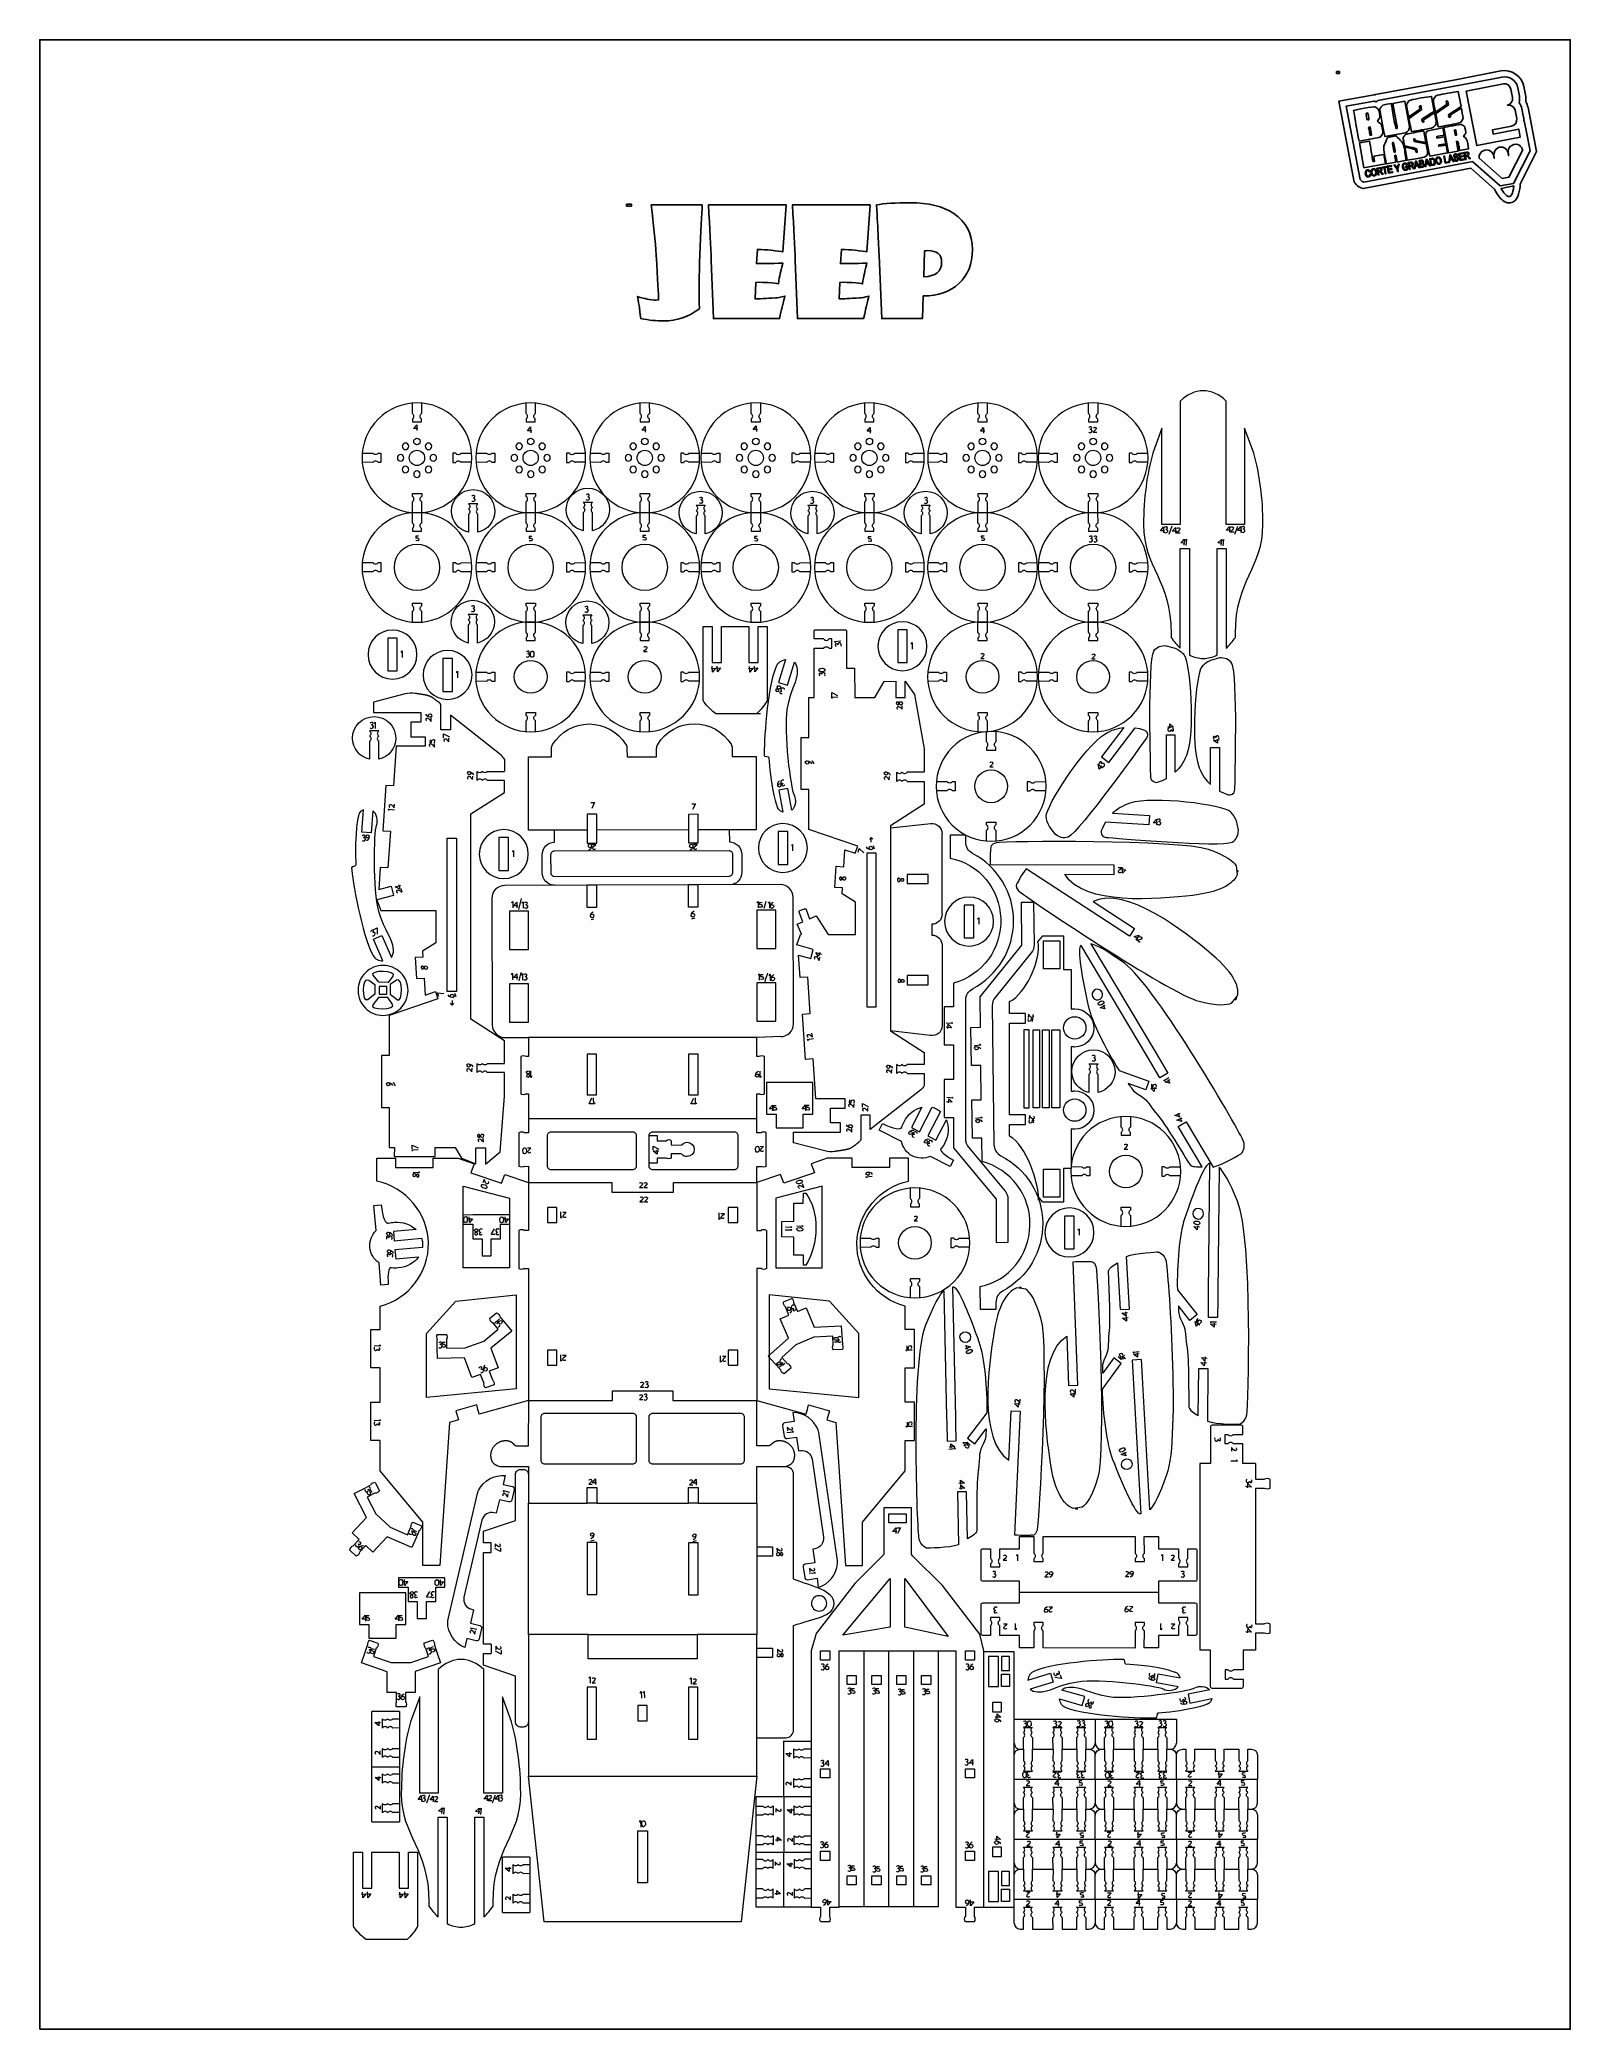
# Model space of a CAD drawing. Header units: centimetres. Extents: x -25 to 25, y -32.5 to 32.5.
import ezdxf

# ---------------------------------------------------------------- set-up
doc = ezdxf.new("R2010")
doc.units = ezdxf.units.CM
doc.header["$MEASUREMENT"] = 0
doc.header["$XCLIPFRAME"] = 0
doc.layers.add('Capa 1', color=7, linetype='Continuous')
picture_1 = doc.add_image_def('image1.jpg', size_in_pixel=(515, 360))
picture_2 = doc.add_image_def('image2.jpg', size_in_pixel=(829, 319))

msp = doc.modelspace()

# ---------------------------------------------------------------- linework, layer by layer
at = {"layer": 'Capa 1', "color": 254}
msp.add_lwpolyline([(-25, -32.5), (25, -32.5), (25, 32.5), (-25, 32.5), (-25, -32.5)], close=True, dxfattribs=at)
at = {"layer": 'Capa 1', "color": 250, "lineweight": 18}
for centre, major_axis in [((-12.67689, 18.83939), (0, 0.25)), ((-12.6769, 19.3735), (0, 0.10682)), ((-8.96226, 18.83939), (0, 0.25)), ((-8.96227, 19.3735), (0, 0.10682)), ((-5.23612, 18.83939), (0, 0.25)), ((-5.23613, 19.3735), (0, 0.10682)), ((-1.60632, 18.83939), (0, 0.25)), ((-1.60633, 19.3735), (0, 0.10682)), ((2.10313, 18.83939), (0, 0.25)), ((2.10312, 19.3735), (0, 0.10682)), ((5.80243, 18.83939), (0, 0.25)), ((5.80242, 19.3735), (0, 0.10682)), ((9.41188, 18.83939), (0, 0.25)), ((9.41187, 19.3735), (0, 0.10682))]:
    msp.add_ellipse(centre, major_axis=major_axis, ratio=1, dxfattribs=at)
at = {"layer": 'Capa 1', "color": 91}
msp.add_open_spline([(23.3666, 27.78563), (23.3666, 27.78563), (23.36028, 27.70825), (23.36028, 27.70825), (23.36028, 27.70825), (23.34414, 27.51054), (23.27817, 27.20733), (23.04373, 27.17285), (23.04373, 27.17285), (22.89892, 27.15155), (22.77905, 27.24883), (22.69339, 27.35357), (22.69339, 27.35357), (22.64534, 27.41232), (22.59877, 27.48215), (22.56238, 27.54914), (22.56238, 27.54914), (22.56238, 27.54914), (22.52253, 27.62245), (22.52253, 27.62245), (22.52253, 27.62245), (22.52253, 27.62245), (21.75055, 28.30142), (21.75055, 28.30142), (21.75055, 28.30142), (21.75055, 28.30142), (18.23803, 27.63774), (18.23803, 27.63774), (18.23803, 27.63774), (18.23803, 27.63774), (18.18623, 27.65603), (18.18623, 27.65603), (18.18623, 27.65603), (18.17405, 27.66033), (18.16205, 27.66515), (18.15028, 27.67047), (18.15028, 27.67047), (18.0798, 27.70233), (18.01987, 27.75123), (17.97266, 27.81226), (17.97266, 27.81226), (17.97266, 27.81226), (17.94266, 27.85104), (17.94266, 27.85104), (17.94266, 27.85104), (17.94266, 27.85104), (17.44328, 30.49425), (17.44328, 30.49425), (17.44328, 30.49425), (17.44328, 30.49425), (18.59508, 30.70585), (18.59508, 30.70585), (18.59508, 30.70585), (18.59508, 30.70585), (18.62046, 30.70035), (18.62046, 30.70035), (18.62046, 30.70035), (18.62046, 30.70035), (18.64348, 30.71474), (18.64348, 30.71474), (18.64348, 30.71474), (18.64348, 30.71474), (21.30492, 31.20368), (21.30492, 31.20368), (21.30492, 31.20368), (21.30492, 31.20368), (21.30744, 31.20393), (21.30744, 31.20393), (21.30744, 31.20393), (21.30744, 31.20393), (22.73622, 31.48072), (22.73622, 31.48072), (22.73622, 31.48072), (23.0834, 31.54797), (23.42105, 31.3199), (23.48831, 30.97273), (23.48831, 30.97273), (23.48831, 30.97273), (23.54155, 30.69795), (23.54155, 30.69795), (23.54155, 30.69795), (23.55526, 30.6272), (23.55692, 30.55492), (23.54664, 30.48412), (23.54664, 30.48412), (23.58262, 30.42228), (23.60805, 30.35468), (23.62179, 30.2838), (23.62179, 30.2838), (23.62179, 30.2838), (23.90047, 28.84528), (23.90047, 28.84528), (23.90047, 28.84528), (23.90047, 28.84528), (23.3666, 27.78563), (23.3666, 27.78563)], degree=3, knots=[0, 0, 0, 0, 0.04, 0.04, 0.04, 0.04, 0.08, 0.08, 0.08, 0.08, 0.12, 0.12, 0.12, 0.12, 0.16, 0.16, 0.16, 0.16, 0.2, 0.2, 0.2, 0.2, 0.24, 0.24, 0.24, 0.24, 0.28, 0.28, 0.28, 0.28, 0.32, 0.32, 0.32, 0.32, 0.36, 0.36, 0.36, 0.36, 0.4, 0.4, 0.4, 0.4, 0.44, 0.44, 0.44, 0.44, 0.48, 0.48, 0.48, 0.48, 0.52, 0.52, 0.52, 0.52, 0.56, 0.56, 0.56, 0.56, 0.6, 0.6, 0.6, 0.6, 0.64, 0.64, 0.64, 0.64, 0.68, 0.68, 0.68, 0.68, 0.72, 0.72, 0.72, 0.72, 0.76, 0.76, 0.76, 0.76, 0.8, 0.8, 0.8, 0.8, 0.84, 0.84, 0.84, 0.84, 0.88, 0.88, 0.88, 0.88, 0.92, 0.92, 0.92, 0.92, 1, 1, 1, 1], dxfattribs=at)
at = {"layer": 'Capa 1', "color": 108}
for points, knots in [([(21.81724, 28.52165), (21.81724, 28.52165), (18.25415, 27.84841), (18.25415, 27.84841), (18.25415, 27.84841), (18.24746, 27.85077), (18.24085, 27.85342), (18.23431, 27.85638), (18.23431, 27.85638), (18.19402, 27.87459), (18.16066, 27.90268), (18.13403, 27.93709), (18.13403, 27.93709), (18.13403, 27.93709), (17.68182, 30.33064), (17.68182, 30.33064), (17.68182, 30.33064), (17.68182, 30.33064), (18.59177, 30.49781), (18.59177, 30.49781), (18.59177, 30.49781), (18.61552, 30.49267), (18.63911, 30.48331), (18.66201, 30.47151), (18.66201, 30.47151), (18.67881, 30.49058), (18.69732, 30.50781), (18.71861, 30.52111), (18.71861, 30.52111), (18.71861, 30.52111), (21.33327, 31.00146), (21.33327, 31.00146), (21.33327, 31.00146), (21.33327, 31.00146), (21.33678, 31.0018), (21.33678, 31.0018), (21.33678, 31.0018), (21.33678, 31.0018), (22.77502, 31.28042), (22.77502, 31.28042), (22.77502, 31.28042), (23.01181, 31.32629), (23.24216, 31.17072), (23.28802, 30.93392), (23.28802, 30.93392), (23.28802, 30.93392), (23.34126, 30.65915), (23.34126, 30.65915), (23.34126, 30.65915), (23.35579, 30.58414), (23.35011, 30.50979), (23.32804, 30.44174), (23.32804, 30.44174), (23.37393, 30.38685), (23.40696, 30.32), (23.42149, 30.24499), (23.42149, 30.24499), (23.42149, 30.24499), (23.47473, 29.97021), (23.47473, 29.97021), (23.47473, 29.97021), (23.48304, 29.92729), (23.48473, 29.88458), (23.48053, 29.84314), (23.48053, 29.84314), (23.48053, 29.84314), (23.49866, 29.84665), (23.49866, 29.84665), (23.49866, 29.84665), (23.49866, 29.84665), (23.57036, 29.47657), (23.57036, 29.47657), (23.57036, 29.47657), (23.57036, 29.47657), (23.68693, 28.87487), (23.68693, 28.87487), (23.68693, 28.87487), (23.68693, 28.87487), (23.15005, 27.80926), (23.15005, 27.80926), (23.15005, 27.80926), (23.15005, 27.80926), (22.7149, 27.72496), (22.7149, 27.72496), (22.7149, 27.72496), (22.7149, 27.72496), (21.81892, 28.51299), (21.81892, 28.51299), (21.81892, 28.51299), (21.81892, 28.51299), (21.81724, 28.52165), (21.81724, 28.52165)], [0, 0, 0, 0, 0.04166667, 0.04166667, 0.04166667, 0.04166667, 0.08333333, 0.08333333, 0.08333333, 0.08333333, 0.125, 0.125, 0.125, 0.125, 0.16666667, 0.16666667, 0.16666667, 0.16666667, 0.20833333, 0.20833333, 0.20833333, 0.20833333, 0.25, 0.25, 0.25, 0.25, 0.29166667, 0.29166667, 0.29166667, 0.29166667, 0.33333333, 0.33333333, 0.33333333, 0.33333333, 0.375, 0.375, 0.375, 0.375, 0.41666667, 0.41666667, 0.41666667, 0.41666667, 0.45833333, 0.45833333, 0.45833333, 0.45833333, 0.5, 0.5, 0.5, 0.5, 0.54166667, 0.54166667, 0.54166667, 0.54166667, 0.58333333, 0.58333333, 0.58333333, 0.58333333, 0.625, 0.625, 0.625, 0.625, 0.66666667, 0.66666667, 0.66666667, 0.66666667, 0.70833333, 0.70833333, 0.70833333, 0.70833333, 0.75, 0.75, 0.75, 0.75, 0.79166667, 0.79166667, 0.79166667, 0.79166667, 0.83333333, 0.83333333, 0.83333333, 0.83333333, 0.875, 0.875, 0.875, 0.875, 0.91666667, 0.91666667, 0.91666667, 0.91666667, 1, 1, 1, 1]), ([(20.08822, 30.22993), (20.07974, 30.32669), (20.06114, 30.32215), (20.09806, 30.34831), (20.09806, 30.34831), (20.14204, 30.33081), (20.12324, 30.33754), (20.14595, 30.21567), (20.14595, 30.21567), (20.05834, 30.1588), (19.80667, 29.96763), (19.7328, 29.93163), (19.7328, 29.93163), (19.7328, 29.93163), (19.81661, 29.4983), (19.81661, 29.4983), (19.81661, 29.4983), (20.03307, 29.53361), (20.25275, 29.5744), (20.46867, 29.61388), (20.46867, 29.61388), (20.57712, 29.6337), (20.62583, 29.75441), (20.6256, 29.78791), (20.6256, 29.78791), (20.62525, 29.8383), (20.58188, 30.04729), (20.5676, 30.10406), (20.5676, 30.10406), (20.50383, 30.08171), (20.41235, 30.01312), (20.34479, 29.97194), (20.34479, 29.97194), (20.06369, 29.80059), (20.31332, 29.86162), (20.18297, 29.80472), (20.18297, 29.80472), (20.15333, 29.83491), (20.15545, 29.86658), (20.15679, 29.90403), (20.15679, 29.90403), (20.21545, 29.95123), (20.29398, 29.99329), (20.35946, 30.03581), (20.35946, 30.03581), (20.41783, 30.07372), (20.50142, 30.13184), (20.55959, 30.16175), (20.55959, 30.16175), (20.55959, 30.16175), (20.46926, 30.64948), (20.46926, 30.64948), (20.46926, 30.64948), (20.28352, 30.62922), (19.97201, 30.57316), (19.78877, 30.53061), (19.78877, 30.53061), (19.71989, 30.51462), (19.72429, 30.49421), (19.69099, 30.44774), (19.69099, 30.44774), (19.6547, 30.39712), (19.64807, 30.40194), (19.66327, 30.31735), (19.66327, 30.31735), (19.6802, 30.22311), (19.70037, 30.06456), (19.731, 29.97775), (19.731, 29.97775), (19.731, 29.97775), (20.08822, 30.22993), (20.08822, 30.22993)], [0, 0, 0, 0, 0.05263158, 0.05263158, 0.05263158, 0.05263158, 0.10526316, 0.10526316, 0.10526316, 0.10526316, 0.15789474, 0.15789474, 0.15789474, 0.15789474, 0.21052632, 0.21052632, 0.21052632, 0.21052632, 0.26315789, 0.26315789, 0.26315789, 0.26315789, 0.31578947, 0.31578947, 0.31578947, 0.31578947, 0.36842105, 0.36842105, 0.36842105, 0.36842105, 0.42105263, 0.42105263, 0.42105263, 0.42105263, 0.47368421, 0.47368421, 0.47368421, 0.47368421, 0.52631579, 0.52631579, 0.52631579, 0.52631579, 0.57894737, 0.57894737, 0.57894737, 0.57894737, 0.63157895, 0.63157895, 0.63157895, 0.63157895, 0.68421053, 0.68421053, 0.68421053, 0.68421053, 0.73684211, 0.73684211, 0.73684211, 0.73684211, 0.78947368, 0.78947368, 0.78947368, 0.78947368, 0.84210526, 0.84210526, 0.84210526, 0.84210526, 0.89473684, 0.89473684, 0.89473684, 0.89473684, 1, 1, 1, 1]), ([(20.96298, 30.38781), (20.95339, 30.45463), (20.92195, 30.49453), (20.98388, 30.5075), (20.98388, 30.5075), (21.01021, 30.4796), (21.01149, 30.41376), (21.01916, 30.37258), (21.01916, 30.37258), (20.93213, 30.31551), (20.67744, 30.12169), (20.60576, 30.08865), (20.60576, 30.08865), (20.60576, 30.08865), (20.69002, 29.65466), (20.69002, 29.65466), (20.69002, 29.65466), (20.90707, 29.69155), (21.1259, 29.73078), (21.34244, 29.77049), (21.34244, 29.77049), (21.44736, 29.78973), (21.49888, 29.90906), (21.49856, 29.94447), (21.49856, 29.94447), (21.49808, 29.99689), (21.45528, 30.20104), (21.43801, 30.26522), (21.43801, 30.26522), (21.43801, 30.26522), (21.08514, 30.04853), (21.08514, 30.04853), (21.08514, 30.04853), (21.07512, 29.98639), (21.10939, 30.00095), (21.06883, 29.96371), (21.06883, 29.96371), (21.03275, 29.97189), (21.0476, 29.95931), (21.03357, 29.99784), (21.03357, 29.99784), (21.02548, 30.02006), (21.02928, 30.04018), (21.03009, 30.06057), (21.03009, 30.06057), (21.03009, 30.06057), (21.43234, 30.31887), (21.43234, 30.31887), (21.43234, 30.31887), (21.43234, 30.31887), (21.34264, 30.80568), (21.34264, 30.80568), (21.34264, 30.80568), (21.16355, 30.78833), (20.84104, 30.72824), (20.66252, 30.68724), (20.66252, 30.68724), (20.59282, 30.67123), (20.59786, 30.65166), (20.56423, 30.60472), (20.56423, 30.60472), (20.5279, 30.554), (20.52113, 30.5587), (20.53635, 30.47384), (20.53635, 30.47384), (20.55292, 30.38141), (20.57381, 30.21826), (20.60418, 30.13427), (20.60418, 30.13427), (20.60418, 30.13427), (20.96298, 30.38781), (20.96298, 30.38781)], [0, 0, 0, 0, 0.05263158, 0.05263158, 0.05263158, 0.05263158, 0.10526316, 0.10526316, 0.10526316, 0.10526316, 0.15789474, 0.15789474, 0.15789474, 0.15789474, 0.21052632, 0.21052632, 0.21052632, 0.21052632, 0.26315789, 0.26315789, 0.26315789, 0.26315789, 0.31578947, 0.31578947, 0.31578947, 0.31578947, 0.36842105, 0.36842105, 0.36842105, 0.36842105, 0.42105263, 0.42105263, 0.42105263, 0.42105263, 0.47368421, 0.47368421, 0.47368421, 0.47368421, 0.52631579, 0.52631579, 0.52631579, 0.52631579, 0.57894737, 0.57894737, 0.57894737, 0.57894737, 0.63157895, 0.63157895, 0.63157895, 0.63157895, 0.68421053, 0.68421053, 0.68421053, 0.68421053, 0.73684211, 0.73684211, 0.73684211, 0.73684211, 0.78947368, 0.78947368, 0.78947368, 0.78947368, 0.84210526, 0.84210526, 0.84210526, 0.84210526, 0.89473684, 0.89473684, 0.89473684, 0.89473684, 1, 1, 1, 1]), ([(21.60177, 30.82141), (21.60177, 30.82141), (22.81735, 31.0569), (22.81735, 31.0569), (22.81735, 31.0569), (22.93125, 31.07896), (23.04249, 31.00383), (23.06455, 30.88994), (23.06455, 30.88994), (23.06455, 30.88994), (23.11778, 30.61516), (23.11778, 30.61516), (23.11778, 30.61516), (23.13984, 30.50126), (23.06471, 30.39003), (22.95082, 30.36796), (22.95082, 30.36796), (23.06471, 30.39003), (23.17595, 30.3149), (23.19801, 30.201), (23.19801, 30.201), (23.19801, 30.201), (23.25125, 29.92622), (23.25125, 29.92622), (23.25125, 29.92622), (23.27331, 29.81233), (23.19818, 29.70109), (23.08429, 29.67903), (23.08429, 29.67903), (23.08429, 29.67903), (22.45675, 29.55746), (22.45675, 29.55746), (22.45675, 29.55746), (22.45675, 29.55746), (22.48371, 29.4183), (22.48371, 29.4183), (22.48371, 29.4183), (22.48371, 29.4183), (23.31832, 29.57999), (23.31832, 29.57999), (23.31832, 29.57999), (23.31832, 29.57999), (23.36893, 29.31875), (23.36893, 29.31875), (23.36893, 29.31875), (23.36893, 29.31875), (21.94627, 29.04314), (21.94627, 29.04314), (21.94627, 29.04314), (21.94627, 29.04314), (21.60177, 30.82141), (21.60177, 30.82141)], [0, 0, 0, 0, 0.07142857, 0.07142857, 0.07142857, 0.07142857, 0.14285714, 0.14285714, 0.14285714, 0.14285714, 0.21428571, 0.21428571, 0.21428571, 0.21428571, 0.28571429, 0.28571429, 0.28571429, 0.28571429, 0.35714286, 0.35714286, 0.35714286, 0.35714286, 0.42857143, 0.42857143, 0.42857143, 0.42857143, 0.5, 0.5, 0.5, 0.5, 0.57142857, 0.57142857, 0.57142857, 0.57142857, 0.64285714, 0.64285714, 0.64285714, 0.64285714, 0.71428571, 0.71428571, 0.71428571, 0.71428571, 0.78571429, 0.78571429, 0.78571429, 0.78571429, 0.85714286, 0.85714286, 0.85714286, 0.85714286, 1, 1, 1, 1]), ([(18.69779, 29.84509), (18.71098, 29.85928), (18.76611, 29.93163), (18.77484, 29.94887), (18.77484, 29.94887), (18.79573, 29.99014), (18.76923, 30.20475), (18.71437, 30.24824), (18.71437, 30.24824), (18.68807, 30.26909), (18.63598, 30.30787), (18.60965, 30.31251), (18.60965, 30.31251), (18.57073, 30.31936), (18.00016, 30.21214), (17.92263, 30.19338), (17.92263, 30.19338), (17.95532, 29.99087), (18.06429, 29.34333), (18.1062, 29.19185), (18.1062, 29.19185), (18.1062, 29.19185), (18.74435, 29.30557), (18.74435, 29.30557), (18.74435, 29.30557), (18.80849, 29.31706), (18.82183, 29.36668), (18.85133, 29.40695), (18.85133, 29.40695), (18.89775, 29.47032), (18.88081, 29.47582), (18.86286, 29.57183), (18.86286, 29.57183), (18.85177, 29.63118), (18.85335, 29.71695), (18.80881, 29.75732), (18.80881, 29.75732), (18.77048, 29.79206), (18.72849, 29.79599), (18.69779, 29.84509)], [0, 0, 0, 0, 0.09090909, 0.09090909, 0.09090909, 0.09090909, 0.18181818, 0.18181818, 0.18181818, 0.18181818, 0.27272727, 0.27272727, 0.27272727, 0.27272727, 0.36363636, 0.36363636, 0.36363636, 0.36363636, 0.45454545, 0.45454545, 0.45454545, 0.45454545, 0.54545455, 0.54545455, 0.54545455, 0.54545455, 0.63636364, 0.63636364, 0.63636364, 0.63636364, 0.72727273, 0.72727273, 0.72727273, 0.72727273, 0.81818182, 0.81818182, 0.81818182, 0.81818182, 1, 1, 1, 1]), ([(18.37786, 29.88637), (18.34625, 29.90122), (18.329, 30.06151), (18.33422, 30.09649), (18.33422, 30.09649), (18.33422, 30.09649), (18.3826, 30.11006), (18.3826, 30.11006), (18.3826, 30.11006), (18.40915, 30.05299), (18.42807, 29.94792), (18.42247, 29.8866), (18.42247, 29.8866), (18.42247, 29.8866), (18.37786, 29.88637), (18.37786, 29.88637)], [0, 0, 0, 0, 0.2, 0.2, 0.2, 0.2, 0.4, 0.4, 0.4, 0.4, 0.6, 0.6, 0.6, 0.6, 1, 1, 1, 1]), ([(19.6181, 29.46218), (19.6945, 29.47588), (19.76153, 29.5859), (19.74684, 29.66772), (19.74684, 29.66772), (19.74684, 29.66772), (19.5957, 30.494), (19.5957, 30.494), (19.5957, 30.494), (19.5957, 30.494), (19.20887, 30.42282), (19.20887, 30.42282), (19.20887, 30.42282), (19.20887, 30.42282), (19.32463, 29.76739), (19.32463, 29.76739), (19.32463, 29.76739), (19.33076, 29.73351), (19.34165, 29.68903), (19.34584, 29.65666), (19.34584, 29.65666), (19.35325, 29.59947), (19.3622, 29.61036), (19.31847, 29.59646), (19.31847, 29.59646), (19.27157, 29.63577), (19.18198, 30.29532), (19.15574, 30.41306), (19.15574, 30.41306), (19.10205, 30.40939), (18.91225, 30.38253), (18.8732, 30.35941), (18.8732, 30.35941), (18.85658, 30.34958), (18.81991, 30.29482), (18.80727, 30.27686), (18.80727, 30.27686), (18.77943, 30.2373), (18.77716, 30.23758), (18.78884, 30.17238), (18.78884, 30.17238), (18.82796, 29.9539), (18.90597, 29.46336), (18.94328, 29.34178), (18.94328, 29.34178), (18.94328, 29.34178), (19.6181, 29.46218), (19.6181, 29.46218)], [0, 0, 0, 0, 0.07692308, 0.07692308, 0.07692308, 0.07692308, 0.15384615, 0.15384615, 0.15384615, 0.15384615, 0.23076923, 0.23076923, 0.23076923, 0.23076923, 0.30769231, 0.30769231, 0.30769231, 0.30769231, 0.38461538, 0.38461538, 0.38461538, 0.38461538, 0.46153846, 0.46153846, 0.46153846, 0.46153846, 0.53846154, 0.53846154, 0.53846154, 0.53846154, 0.61538462, 0.61538462, 0.61538462, 0.61538462, 0.69230769, 0.69230769, 0.69230769, 0.69230769, 0.76923077, 0.76923077, 0.76923077, 0.76923077, 0.84615385, 0.84615385, 0.84615385, 0.84615385, 1, 1, 1, 1]), ([(18.46079, 29.65511), (18.46079, 29.65511), (18.5129, 29.38909), (18.5129, 29.38909), (18.5129, 29.38909), (18.5129, 29.38909), (18.46348, 29.37833), (18.46348, 29.37833), (18.46348, 29.37833), (18.44674, 29.43404), (18.44036, 29.49021), (18.43011, 29.5446), (18.43011, 29.5446), (18.41652, 29.61679), (18.39086, 29.64993), (18.46079, 29.65511)], [0, 0, 0, 0, 0.2, 0.2, 0.2, 0.2, 0.4, 0.4, 0.4, 0.4, 0.6, 0.6, 0.6, 0.6, 1, 1, 1, 1]), ([(19.29975, 28.50039), (19.30115, 28.54077), (19.28952, 28.58474), (19.28166, 28.62539), (19.28166, 28.62539), (19.25942, 28.74044), (19.26104, 28.71188), (19.28329, 28.73206), (19.28329, 28.73206), (19.31244, 28.7198), (19.29629, 28.74292), (19.31024, 28.6933), (19.31024, 28.6933), (19.31024, 28.6933), (19.34156, 28.50614), (19.34156, 28.50614), (19.34156, 28.50614), (19.34156, 28.50614), (19.64778, 28.56258), (19.64778, 28.56258), (19.64778, 28.56258), (19.61152, 28.72834), (19.59295, 28.90403), (19.55637, 29.06808), (19.55637, 29.06808), (19.54081, 29.13787), (19.35989, 29.30293), (19.31655, 29.35716), (19.31655, 29.35716), (19.31655, 29.35716), (19.03607, 29.30395), (19.03607, 29.30395), (19.03607, 29.30395), (18.99838, 29.22736), (18.89266, 29.02789), (18.90557, 28.95141), (18.90557, 28.95141), (18.92708, 28.824), (18.96298, 28.55648), (19.00003, 28.44511), (19.00003, 28.44511), (19.00003, 28.44511), (19.29975, 28.50039), (19.29975, 28.50039)], [0, 0, 0, 0, 0.08333333, 0.08333333, 0.08333333, 0.08333333, 0.16666667, 0.16666667, 0.16666667, 0.16666667, 0.25, 0.25, 0.25, 0.25, 0.33333333, 0.33333333, 0.33333333, 0.33333333, 0.41666667, 0.41666667, 0.41666667, 0.41666667, 0.5, 0.5, 0.5, 0.5, 0.58333333, 0.58333333, 0.58333333, 0.58333333, 0.66666667, 0.66666667, 0.66666667, 0.66666667, 0.75, 0.75, 0.75, 0.75, 0.83333333, 0.83333333, 0.83333333, 0.83333333, 1, 1, 1, 1]), ([(19.90497, 29.18145), (19.88981, 29.22697), (19.88599, 29.23748), (19.90058, 29.26689), (19.90058, 29.26689), (19.95789, 29.25273), (19.89943, 29.21917), (19.98007, 29.20065), (19.98007, 29.20065), (19.98007, 29.20065), (20.28449, 29.14045), (20.28449, 29.14045), (20.28449, 29.14045), (20.28449, 29.14045), (20.21568, 29.51539), (20.21568, 29.51539), (20.21568, 29.51539), (20.07079, 29.50719), (19.84861, 29.45111), (19.69616, 29.42566), (19.69616, 29.42566), (19.63624, 29.41566), (19.62416, 29.41786), (19.59649, 29.37907), (19.59649, 29.37907), (19.58447, 29.36221), (19.549, 29.31617), (19.54578, 29.29966), (19.54578, 29.29966), (19.53895, 29.26457), (19.57685, 29.08278), (19.59029, 29.04235), (19.59029, 29.04235), (19.68941, 28.99387), (19.88274, 28.98219), (19.98887, 28.93482), (19.98887, 28.93482), (19.98887, 28.93482), (20.00085, 28.82282), (20.00085, 28.82282), (20.00085, 28.82282), (19.94744, 28.81275), (19.96242, 28.84989), (19.94929, 28.90593), (19.94929, 28.90593), (19.90977, 28.92456), (19.63913, 28.9946), (19.59439, 28.99743), (19.59439, 28.99743), (19.59439, 28.99743), (19.67156, 28.56526), (19.67156, 28.56526), (19.67156, 28.56526), (19.84821, 28.59723), (20.05533, 28.62368), (20.22647, 28.66403), (20.22647, 28.66403), (20.28708, 28.67832), (20.35169, 28.75588), (20.34198, 28.82481), (20.34198, 28.82481), (20.33119, 28.90147), (20.31045, 29.02092), (20.29118, 29.09591), (20.29118, 29.09591), (20.29118, 29.09591), (19.90497, 29.18145), (19.90497, 29.18145)], [0, 0, 0, 0, 0.05555556, 0.05555556, 0.05555556, 0.05555556, 0.11111111, 0.11111111, 0.11111111, 0.11111111, 0.16666667, 0.16666667, 0.16666667, 0.16666667, 0.22222222, 0.22222222, 0.22222222, 0.22222222, 0.27777778, 0.27777778, 0.27777778, 0.27777778, 0.33333333, 0.33333333, 0.33333333, 0.33333333, 0.38888889, 0.38888889, 0.38888889, 0.38888889, 0.44444444, 0.44444444, 0.44444444, 0.44444444, 0.5, 0.5, 0.5, 0.5, 0.55555556, 0.55555556, 0.55555556, 0.55555556, 0.61111111, 0.61111111, 0.61111111, 0.61111111, 0.66666667, 0.66666667, 0.66666667, 0.66666667, 0.72222222, 0.72222222, 0.72222222, 0.72222222, 0.77777778, 0.77777778, 0.77777778, 0.77777778, 0.83333333, 0.83333333, 0.83333333, 0.83333333, 0.88888889, 0.88888889, 0.88888889, 0.88888889, 1, 1, 1, 1]), ([(20.69617, 29.04449), (20.70788, 29.06576), (20.69548, 29.0559), (20.72183, 29.06615), (20.72183, 29.06615), (20.72183, 29.06615), (20.93531, 29.10397), (20.93531, 29.10397), (20.93531, 29.10397), (20.93531, 29.10397), (20.89273, 29.32726), (20.89273, 29.32726), (20.89273, 29.32726), (20.89273, 29.32726), (20.64566, 29.28846), (20.64566, 29.28846), (20.64566, 29.28846), (20.64566, 29.28846), (20.6392, 29.32954), (20.6392, 29.32954), (20.6392, 29.32954), (20.69663, 29.37334), (20.81118, 29.36483), (20.88387, 29.38793), (20.88387, 29.38793), (20.88387, 29.38793), (20.83639, 29.62155), (20.83639, 29.62155), (20.83639, 29.62155), (20.83639, 29.62155), (20.35161, 29.53028), (20.35161, 29.53028), (20.35161, 29.53028), (20.30536, 29.50339), (20.27448, 29.44157), (20.28399, 29.38458), (20.28399, 29.38458), (20.30528, 29.25692), (20.38956, 28.75951), (20.41135, 28.69793), (20.41135, 28.69793), (20.41135, 28.69793), (20.9924, 28.80424), (20.9924, 28.80424), (20.9924, 28.80424), (20.9924, 28.80424), (20.94248, 29.06198), (20.94248, 29.06198), (20.94248, 29.06198), (20.94248, 29.06198), (20.70544, 29.02093), (20.70544, 29.02093), (20.70544, 29.02093), (20.70544, 29.02093), (20.69617, 29.04449), (20.69617, 29.04449)], [0, 0, 0, 0, 0.06666667, 0.06666667, 0.06666667, 0.06666667, 0.13333333, 0.13333333, 0.13333333, 0.13333333, 0.2, 0.2, 0.2, 0.2, 0.26666667, 0.26666667, 0.26666667, 0.26666667, 0.33333333, 0.33333333, 0.33333333, 0.33333333, 0.4, 0.4, 0.4, 0.4, 0.46666667, 0.46666667, 0.46666667, 0.46666667, 0.53333333, 0.53333333, 0.53333333, 0.53333333, 0.6, 0.6, 0.6, 0.6, 0.66666667, 0.66666667, 0.66666667, 0.66666667, 0.73333333, 0.73333333, 0.73333333, 0.73333333, 0.8, 0.8, 0.8, 0.8, 0.86666667, 0.86666667, 0.86666667, 0.86666667, 1, 1, 1, 1]), ([(21.31668, 29.19086), (21.3497, 29.17283), (21.35285, 29.07558), (21.35939, 29.03906), (21.35939, 29.03906), (21.36881, 28.98649), (21.38031, 28.93383), (21.38601, 28.88079), (21.38601, 28.88079), (21.38601, 28.88079), (21.6798, 28.93346), (21.6798, 28.93346), (21.6798, 28.93346), (21.65677, 29.01962), (21.64866, 29.20301), (21.60594, 29.2673), (21.60594, 29.2673), (21.58797, 29.29853), (21.54716, 29.31359), (21.51886, 29.33636), (21.51886, 29.33636), (21.55871, 29.44448), (21.60612, 29.37754), (21.57438, 29.55301), (21.57438, 29.55301), (21.56361, 29.61248), (21.56803, 29.6491), (21.53119, 29.67865), (21.53119, 29.67865), (21.52095, 29.68688), (21.45559, 29.73017), (21.4452, 29.73247), (21.4452, 29.73247), (21.40107, 29.74223), (20.96045, 29.65134), (20.87407, 29.63686), (20.87407, 29.63686), (20.87407, 29.63686), (21.02213, 28.80717), (21.02213, 28.80717), (21.02213, 28.80717), (21.02213, 28.80717), (21.3368, 28.86581), (21.3368, 28.86581), (21.3368, 28.86581), (21.3368, 28.86581), (21.28137, 29.18214), (21.28137, 29.18214), (21.28137, 29.18214), (21.28137, 29.18214), (21.31668, 29.19086), (21.31668, 29.19086)], [0, 0, 0, 0, 0.07142857, 0.07142857, 0.07142857, 0.07142857, 0.14285714, 0.14285714, 0.14285714, 0.14285714, 0.21428571, 0.21428571, 0.21428571, 0.21428571, 0.28571429, 0.28571429, 0.28571429, 0.28571429, 0.35714286, 0.35714286, 0.35714286, 0.35714286, 0.42857143, 0.42857143, 0.42857143, 0.42857143, 0.5, 0.5, 0.5, 0.5, 0.57142857, 0.57142857, 0.57142857, 0.57142857, 0.64285714, 0.64285714, 0.64285714, 0.64285714, 0.71428571, 0.71428571, 0.71428571, 0.71428571, 0.78571429, 0.78571429, 0.78571429, 0.78571429, 0.85714286, 0.85714286, 0.85714286, 0.85714286, 1, 1, 1, 1]), ([(21.26525, 29.38022), (21.23576, 29.39149), (21.24815, 29.36076), (21.228, 29.47029), (21.228, 29.47029), (21.20765, 29.58091), (21.21041, 29.53894), (21.23338, 29.55802), (21.23338, 29.55802), (21.26721, 29.54874), (21.25047, 29.59357), (21.27358, 29.46807), (21.27358, 29.46807), (21.2941, 29.35658), (21.28991, 29.3985), (21.26525, 29.38022)], [0, 0, 0, 0, 0.2, 0.2, 0.2, 0.2, 0.4, 0.4, 0.4, 0.4, 0.6, 0.6, 0.6, 0.6, 1, 1, 1, 1]), ([(18.25872, 28.31689), (18.25872, 28.31689), (18.96474, 28.44319), (18.96474, 28.44319), (18.96474, 28.44319), (18.96474, 28.44319), (18.90756, 28.75228), (18.90756, 28.75228), (18.90756, 28.75228), (18.90756, 28.75228), (18.58687, 28.69488), (18.58687, 28.69488), (18.58687, 28.69488), (18.58687, 28.69488), (18.61121, 28.52835), (18.61121, 28.52835), (18.61121, 28.52835), (18.61121, 28.52835), (18.56717, 28.51874), (18.56717, 28.51874), (18.56717, 28.51874), (18.50136, 28.67089), (18.50026, 29.0344), (18.43754, 29.18836), (18.43754, 29.18836), (18.43754, 29.18836), (18.11595, 29.13306), (18.11595, 29.13306), (18.11595, 29.13306), (18.11595, 29.13306), (18.25872, 28.31689), (18.25872, 28.31689)], [0, 0, 0, 0, 0.11111111, 0.11111111, 0.11111111, 0.11111111, 0.22222222, 0.22222222, 0.22222222, 0.22222222, 0.33333333, 0.33333333, 0.33333333, 0.33333333, 0.44444444, 0.44444444, 0.44444444, 0.44444444, 0.55555556, 0.55555556, 0.55555556, 0.55555556, 0.66666667, 0.66666667, 0.66666667, 0.66666667, 0.77777778, 0.77777778, 0.77777778, 0.77777778, 1, 1, 1, 1]), ([(19.19704, 29.0959), (19.1877, 29.14804), (19.1764, 29.13564), (19.21908, 29.14793), (19.21908, 29.14793), (19.24236, 29.12139), (19.28891, 28.86249), (19.27693, 28.82524), (19.27693, 28.82524), (19.23444, 28.82177), (19.24561, 28.82492), (19.23653, 28.87559), (19.23653, 28.87559), (19.23653, 28.87559), (19.19704, 29.0959), (19.19704, 29.0959)], [0, 0, 0, 0, 0.2, 0.2, 0.2, 0.2, 0.4, 0.4, 0.4, 0.4, 0.6, 0.6, 0.6, 0.6, 1, 1, 1, 1]), ([(20.45066, 28.3881), (20.45066, 28.3881), (20.41014, 28.6141), (20.41014, 28.6141), (20.41014, 28.6141), (20.41014, 28.6141), (20.47406, 28.62556), (20.47406, 28.62556), (20.47406, 28.62556), (20.48985, 28.62839), (20.50214, 28.62918), (20.51084, 28.62786), (20.51084, 28.62786), (20.52227, 28.62622), (20.53277, 28.62126), (20.54242, 28.61316), (20.54242, 28.61316), (20.55203, 28.605), (20.56034, 28.59406), (20.56736, 28.58033), (20.56736, 28.58033), (20.5744, 28.56655), (20.5797, 28.54969), (20.58327, 28.52975), (20.58327, 28.52975), (20.58786, 28.50418), (20.58802, 28.48179), (20.58368, 28.46261), (20.58368, 28.46261), (20.57942, 28.44343), (20.57205, 28.42907), (20.56161, 28.41949), (20.56161, 28.41949), (20.5512, 28.40997), (20.53651, 28.40348), (20.51752, 28.40008), (20.51752, 28.40008), (20.51752, 28.40008), (20.45066, 28.3881), (20.45066, 28.3881)], [0, 0, 0, 0, 0.09090909, 0.09090909, 0.09090909, 0.09090909, 0.18181818, 0.18181818, 0.18181818, 0.18181818, 0.27272727, 0.27272727, 0.27272727, 0.27272727, 0.36363636, 0.36363636, 0.36363636, 0.36363636, 0.45454545, 0.45454545, 0.45454545, 0.45454545, 0.54545455, 0.54545455, 0.54545455, 0.54545455, 0.63636364, 0.63636364, 0.63636364, 0.63636364, 0.72727273, 0.72727273, 0.72727273, 0.72727273, 0.81818182, 0.81818182, 0.81818182, 0.81818182, 1, 1, 1, 1]), ([(20.47053, 28.41902), (20.47053, 28.41902), (20.50992, 28.42608), (20.50992, 28.42608), (20.50992, 28.42608), (20.52581, 28.42893), (20.5374, 28.43367), (20.54467, 28.44035), (20.54467, 28.44035), (20.55194, 28.44703), (20.55676, 28.45653), (20.55906, 28.46883), (20.55906, 28.46883), (20.56215, 28.48524), (20.5618, 28.50413), (20.55797, 28.52554), (20.55797, 28.52554), (20.55384, 28.54853), (20.5475, 28.56602), (20.53895, 28.57801), (20.53895, 28.57801), (20.53038, 28.59004), (20.52086, 28.5974), (20.51029, 28.60007), (20.51029, 28.60007), (20.50323, 28.6019), (20.49254, 28.60151), (20.47829, 28.59895), (20.47829, 28.59895), (20.47829, 28.59895), (20.43952, 28.592), (20.43952, 28.592), (20.43952, 28.592), (20.43952, 28.592), (20.47053, 28.41902), (20.47053, 28.41902)], [0, 0, 0, 0, 0.1, 0.1, 0.1, 0.1, 0.2, 0.2, 0.2, 0.2, 0.3, 0.3, 0.3, 0.3, 0.4, 0.4, 0.4, 0.4, 0.5, 0.5, 0.5, 0.5, 0.6, 0.6, 0.6, 0.6, 0.7, 0.7, 0.7, 0.7, 0.8, 0.8, 0.8, 0.8, 1, 1, 1, 1]), ([(20.61144, 28.53045), (20.60453, 28.56896), (20.6077, 28.60006), (20.621, 28.62377), (20.621, 28.62377), (20.63422, 28.64748), (20.65352, 28.66164), (20.67882, 28.66617), (20.67882, 28.66617), (20.69518, 28.6691), (20.7109, 28.66714), (20.72601, 28.66035), (20.72601, 28.66035), (20.74115, 28.65351), (20.75423, 28.642), (20.76528, 28.62579), (20.76528, 28.62579), (20.77627, 28.60963), (20.78398, 28.58934), (20.78833, 28.56504), (20.78833, 28.56504), (20.79433, 28.53158), (20.79158, 28.50296), (20.78016, 28.4792), (20.78016, 28.4792), (20.76754, 28.45298), (20.74768, 28.43743), (20.72054, 28.43256), (20.72054, 28.43256), (20.69318, 28.42766), (20.66906, 28.4356), (20.6481, 28.45645), (20.6481, 28.45645), (20.62914, 28.47531), (20.61691, 28.49995), (20.61144, 28.53045)], [0, 0, 0, 0, 0.1, 0.1, 0.1, 0.1, 0.2, 0.2, 0.2, 0.2, 0.3, 0.3, 0.3, 0.3, 0.4, 0.4, 0.4, 0.4, 0.5, 0.5, 0.5, 0.5, 0.6, 0.6, 0.6, 0.6, 0.7, 0.7, 0.7, 0.7, 0.8, 0.8, 0.8, 0.8, 1, 1, 1, 1]), ([(20.63676, 28.53461), (20.64175, 28.50673), (20.65177, 28.48627), (20.66684, 28.47311), (20.66684, 28.47311), (20.68186, 28.45994), (20.69822, 28.45495), (20.71579, 28.4581), (20.71579, 28.4581), (20.73379, 28.46132), (20.74749, 28.47176), (20.75692, 28.48947), (20.75692, 28.48947), (20.76634, 28.50718), (20.76836, 28.5311), (20.76296, 28.5612), (20.76296, 28.5612), (20.75948, 28.58061), (20.75321, 28.59741), (20.74421, 28.61159), (20.74421, 28.61159), (20.73727, 28.6224), (20.72832, 28.63052), (20.71734, 28.63577), (20.71734, 28.63577), (20.70634, 28.64108), (20.69509, 28.6427), (20.68356, 28.64063), (20.68356, 28.64063), (20.66504, 28.63731), (20.65116, 28.6269), (20.64193, 28.60933), (20.64193, 28.60933), (20.6327, 28.59177), (20.63097, 28.56686), (20.63676, 28.53461)], [0, 0, 0, 0, 0.1, 0.1, 0.1, 0.1, 0.2, 0.2, 0.2, 0.2, 0.3, 0.3, 0.3, 0.3, 0.4, 0.4, 0.4, 0.4, 0.5, 0.5, 0.5, 0.5, 0.6, 0.6, 0.6, 0.6, 0.7, 0.7, 0.7, 0.7, 0.8, 0.8, 0.8, 0.8, 1, 1, 1, 1]), ([(20.90993, 28.47041), (20.90993, 28.47041), (20.86942, 28.69643), (20.86942, 28.69643), (20.86942, 28.69643), (20.86942, 28.69643), (20.89404, 28.70084), (20.89404, 28.70084), (20.89404, 28.70084), (20.89404, 28.70084), (20.9298, 28.50134), (20.9298, 28.50134), (20.9298, 28.50134), (20.9298, 28.50134), (21.02103, 28.5177), (21.02103, 28.5177), (21.02103, 28.5177), (21.02103, 28.5177), (21.02578, 28.49118), (21.02578, 28.49118), (21.02578, 28.49118), (21.02578, 28.49118), (20.90993, 28.47041), (20.90993, 28.47041)], [0, 0, 0, 0, 0.14285714, 0.14285714, 0.14285714, 0.14285714, 0.28571429, 0.28571429, 0.28571429, 0.28571429, 0.42857143, 0.42857143, 0.42857143, 0.42857143, 0.57142857, 0.57142857, 0.57142857, 0.57142857, 0.71428571, 0.71428571, 0.71428571, 0.71428571, 1, 1, 1, 1]), ([(21.03493, 28.49282), (21.03493, 28.49282), (21.06581, 28.73163), (21.06581, 28.73163), (21.06581, 28.73163), (21.06581, 28.73163), (21.09211, 28.73634), (21.09211, 28.73634), (21.09211, 28.73634), (21.09211, 28.73634), (21.20822, 28.52389), (21.20822, 28.52389), (21.20822, 28.52389), (21.20822, 28.52389), (21.18018, 28.51886), (21.18018, 28.51886), (21.18018, 28.51886), (21.18018, 28.51886), (21.1466, 28.58354), (21.1466, 28.58354), (21.1466, 28.58354), (21.1466, 28.58354), (21.06847, 28.56953), (21.06847, 28.56953), (21.06847, 28.56953), (21.06847, 28.56953), (21.06071, 28.49744), (21.06071, 28.49744), (21.06071, 28.49744), (21.06071, 28.49744), (21.03493, 28.49282), (21.03493, 28.49282)], [0, 0, 0, 0, 0.11111111, 0.11111111, 0.11111111, 0.11111111, 0.22222222, 0.22222222, 0.22222222, 0.22222222, 0.33333333, 0.33333333, 0.33333333, 0.33333333, 0.44444444, 0.44444444, 0.44444444, 0.44444444, 0.55555556, 0.55555556, 0.55555556, 0.55555556, 0.66666667, 0.66666667, 0.66666667, 0.66666667, 0.77777778, 0.77777778, 0.77777778, 0.77777778, 1, 1, 1, 1]), ([(21.07127, 28.59512), (21.07127, 28.59512), (21.13472, 28.60649), (21.13472, 28.60649), (21.13472, 28.60649), (21.13472, 28.60649), (21.10409, 28.66562), (21.10409, 28.66562), (21.10409, 28.66562), (21.09465, 28.68375), (21.08742, 28.69858), (21.08248, 28.71012), (21.08248, 28.71012), (21.08266, 28.69517), (21.08186, 28.68021), (21.08007, 28.66512), (21.08007, 28.66512), (21.08007, 28.66512), (21.07127, 28.59512), (21.07127, 28.59512)], [0, 0, 0, 0, 0.16666667, 0.16666667, 0.16666667, 0.16666667, 0.33333333, 0.33333333, 0.33333333, 0.33333333, 0.5, 0.5, 0.5, 0.5, 0.66666667, 0.66666667, 0.66666667, 0.66666667, 1, 1, 1, 1]), ([(21.20647, 28.59883), (21.20647, 28.59883), (21.22942, 28.60522), (21.22942, 28.60522), (21.22942, 28.60522), (21.23286, 28.59303), (21.23739, 28.58385), (21.243, 28.57768), (21.243, 28.57768), (21.24861, 28.57152), (21.25582, 28.56706), (21.26467, 28.5643), (21.26467, 28.5643), (21.27352, 28.56155), (21.28306, 28.56108), (21.29316, 28.56289), (21.29316, 28.56289), (21.30774, 28.5655), (21.3184, 28.57111), (21.32518, 28.57966), (21.32518, 28.57966), (21.33194, 28.58825), (21.33428, 28.59823), (21.33225, 28.60959), (21.33225, 28.60959), (21.33105, 28.61627), (21.32854, 28.6218), (21.3247, 28.62627), (21.3247, 28.62627), (21.32092, 28.6307), (21.31576, 28.63401), (21.30926, 28.63609), (21.30926, 28.63609), (21.30279, 28.63825), (21.2892, 28.64043), (21.26855, 28.64264), (21.26855, 28.64264), (21.25015, 28.64467), (21.23681, 28.64766), (21.22846, 28.65153), (21.22846, 28.65153), (21.2201, 28.65546), (21.21311, 28.66111), (21.20757, 28.66842), (21.20757, 28.66842), (21.20196, 28.67573), (21.19828, 28.68451), (21.19645, 28.69466), (21.19645, 28.69466), (21.19317, 28.71298), (21.19639, 28.72897), (21.20614, 28.74272), (21.20614, 28.74272), (21.21584, 28.75645), (21.23074, 28.7651), (21.25074, 28.76869), (21.25074, 28.76869), (21.26451, 28.77115), (21.27706, 28.77058), (21.28834, 28.76701), (21.28834, 28.76701), (21.29964, 28.76339), (21.30903, 28.75698), (21.31659, 28.74785), (21.31659, 28.74785), (21.32409, 28.73872), (21.32929, 28.72727), (21.33218, 28.71357), (21.33218, 28.71357), (21.33218, 28.71357), (21.30922, 28.70716), (21.30922, 28.70716), (21.30922, 28.70716), (21.30538, 28.72163), (21.29901, 28.73172), (21.29017, 28.73742), (21.29017, 28.73742), (21.28137, 28.74317), (21.27012, 28.7448), (21.25644, 28.74234), (21.25644, 28.74234), (21.24255, 28.73985), (21.23253, 28.73485), (21.22633, 28.72733), (21.22633, 28.72733), (21.22013, 28.71982), (21.21794, 28.71117), (21.21969, 28.70133), (21.21969, 28.70133), (21.22134, 28.69218), (21.22529, 28.68555), (21.23156, 28.68152), (21.23156, 28.68152), (21.23778, 28.67742), (21.25072, 28.67453), (21.27038, 28.67278), (21.27038, 28.67278), (21.28957, 28.67112), (21.30318, 28.66905), (21.31125, 28.66676), (21.31125, 28.66676), (21.32359, 28.66304), (21.33346, 28.65705), (21.34084, 28.64865), (21.34084, 28.64865), (21.34826, 28.64026), (21.3531, 28.62957), (21.35544, 28.61652), (21.35544, 28.61652), (21.35776, 28.60358), (21.35683, 28.59124), (21.35268, 28.57953), (21.35268, 28.57953), (21.34854, 28.56777), (21.34173, 28.55824), (21.33231, 28.5508), (21.33231, 28.5508), (21.32288, 28.5434), (21.31086, 28.53837), (21.29613, 28.53573), (21.29613, 28.53573), (21.27325, 28.53163), (21.25375, 28.53525), (21.23772, 28.5466), (21.23772, 28.5466), (21.22161, 28.55794), (21.21121, 28.57535), (21.20647, 28.59883)], [0, 0, 0, 0, 0.03030303, 0.03030303, 0.03030303, 0.03030303, 0.06060606, 0.06060606, 0.06060606, 0.06060606, 0.09090909, 0.09090909, 0.09090909, 0.09090909, 0.12121212, 0.12121212, 0.12121212, 0.12121212, 0.15151515, 0.15151515, 0.15151515, 0.15151515, 0.18181818, 0.18181818, 0.18181818, 0.18181818, 0.21212121, 0.21212121, 0.21212121, 0.21212121, 0.24242424, 0.24242424, 0.24242424, 0.24242424, 0.27272727, 0.27272727, 0.27272727, 0.27272727, 0.3030303, 0.3030303, 0.3030303, 0.3030303, 0.33333333, 0.33333333, 0.33333333, 0.33333333, 0.36363636, 0.36363636, 0.36363636, 0.36363636, 0.39393939, 0.39393939, 0.39393939, 0.39393939, 0.42424242, 0.42424242, 0.42424242, 0.42424242, 0.45454545, 0.45454545, 0.45454545, 0.45454545, 0.48484848, 0.48484848, 0.48484848, 0.48484848, 0.51515152, 0.51515152, 0.51515152, 0.51515152, 0.54545455, 0.54545455, 0.54545455, 0.54545455, 0.57575758, 0.57575758, 0.57575758, 0.57575758, 0.60606061, 0.60606061, 0.60606061, 0.60606061, 0.63636364, 0.63636364, 0.63636364, 0.63636364, 0.66666667, 0.66666667, 0.66666667, 0.66666667, 0.6969697, 0.6969697, 0.6969697, 0.6969697, 0.72727273, 0.72727273, 0.72727273, 0.72727273, 0.75757576, 0.75757576, 0.75757576, 0.75757576, 0.78787879, 0.78787879, 0.78787879, 0.78787879, 0.81818182, 0.81818182, 0.81818182, 0.81818182, 0.84848485, 0.84848485, 0.84848485, 0.84848485, 0.87878788, 0.87878788, 0.87878788, 0.87878788, 0.90909091, 0.90909091, 0.90909091, 0.90909091, 0.93939394, 0.93939394, 0.93939394, 0.93939394, 1, 1, 1, 1]), ([(21.40098, 28.55844), (21.40098, 28.55844), (21.36047, 28.78445), (21.36047, 28.78445), (21.36047, 28.78445), (21.36047, 28.78445), (21.49431, 28.80844), (21.49431, 28.80844), (21.49431, 28.80844), (21.49431, 28.80844), (21.49907, 28.78192), (21.49907, 28.78192), (21.49907, 28.78192), (21.49907, 28.78192), (21.38985, 28.76235), (21.38985, 28.76235), (21.38985, 28.76235), (21.38985, 28.76235), (21.40229, 28.6929), (21.40229, 28.6929), (21.40229, 28.6929), (21.40229, 28.6929), (21.50488, 28.71129), (21.50488, 28.71129), (21.50488, 28.71129), (21.50488, 28.71129), (21.50963, 28.68477), (21.50963, 28.68477), (21.50963, 28.68477), (21.50963, 28.68477), (21.40704, 28.66638), (21.40704, 28.66638), (21.40704, 28.66638), (21.40704, 28.66638), (21.42086, 28.58936), (21.42086, 28.58936), (21.42086, 28.58936), (21.42086, 28.58936), (21.53449, 28.60973), (21.53449, 28.60973), (21.53449, 28.60973), (21.53449, 28.60973), (21.53924, 28.58322), (21.53924, 28.58322), (21.53924, 28.58322), (21.53924, 28.58322), (21.40098, 28.55844), (21.40098, 28.55844)], [0, 0, 0, 0, 0.07692308, 0.07692308, 0.07692308, 0.07692308, 0.15384615, 0.15384615, 0.15384615, 0.15384615, 0.23076923, 0.23076923, 0.23076923, 0.23076923, 0.30769231, 0.30769231, 0.30769231, 0.30769231, 0.38461538, 0.38461538, 0.38461538, 0.38461538, 0.46153846, 0.46153846, 0.46153846, 0.46153846, 0.53846154, 0.53846154, 0.53846154, 0.53846154, 0.61538462, 0.61538462, 0.61538462, 0.61538462, 0.69230769, 0.69230769, 0.69230769, 0.69230769, 0.76923077, 0.76923077, 0.76923077, 0.76923077, 0.84615385, 0.84615385, 0.84615385, 0.84615385, 1, 1, 1, 1]), ([(21.57297, 28.58926), (21.57297, 28.58926), (21.53245, 28.81527), (21.53245, 28.81527), (21.53245, 28.81527), (21.53245, 28.81527), (21.61458, 28.82999), (21.61458, 28.82999), (21.61458, 28.82999), (21.63173, 28.83307), (21.64473, 28.83323), (21.65369, 28.83049), (21.65369, 28.83049), (21.6626, 28.82774), (21.67055, 28.82189), (21.67756, 28.81305), (21.67756, 28.81305), (21.68453, 28.80414), (21.6892, 28.7932), (21.69153, 28.78026), (21.69153, 28.78026), (21.69459, 28.76316), (21.69266, 28.74853), (21.68566, 28.73636), (21.68566, 28.73636), (21.67866, 28.72419), (21.66693, 28.71514), (21.6505, 28.70921), (21.6505, 28.70921), (21.65813, 28.70634), (21.66414, 28.70318), (21.66852, 28.69962), (21.66852, 28.69962), (21.67732, 28.69229), (21.68547, 28.68382), (21.69288, 28.67423), (21.69288, 28.67423), (21.69288, 28.67423), (21.73616, 28.61851), (21.73616, 28.61851), (21.73616, 28.61851), (21.73616, 28.61851), (21.70538, 28.613), (21.70538, 28.613), (21.70538, 28.613), (21.70538, 28.613), (21.67219, 28.65548), (21.67219, 28.65548), (21.67219, 28.65548), (21.65933, 28.67207), (21.64989, 28.6832), (21.64386, 28.68874), (21.64386, 28.68874), (21.63787, 28.69429), (21.63241, 28.69777), (21.62744, 28.69916), (21.62744, 28.69916), (21.62251, 28.70061), (21.61594, 28.70057), (21.60779, 28.69911), (21.60779, 28.69911), (21.60779, 28.69911), (21.5796, 28.69405), (21.5796, 28.69405), (21.5796, 28.69405), (21.5796, 28.69405), (21.59759, 28.59367), (21.59759, 28.59367), (21.59759, 28.59367), (21.59759, 28.59367), (21.57297, 28.58926), (21.57297, 28.58926)], [0, 0, 0, 0, 0.05263158, 0.05263158, 0.05263158, 0.05263158, 0.10526316, 0.10526316, 0.10526316, 0.10526316, 0.15789474, 0.15789474, 0.15789474, 0.15789474, 0.21052632, 0.21052632, 0.21052632, 0.21052632, 0.26315789, 0.26315789, 0.26315789, 0.26315789, 0.31578947, 0.31578947, 0.31578947, 0.31578947, 0.36842105, 0.36842105, 0.36842105, 0.36842105, 0.42105263, 0.42105263, 0.42105263, 0.42105263, 0.47368421, 0.47368421, 0.47368421, 0.47368421, 0.52631579, 0.52631579, 0.52631579, 0.52631579, 0.57894737, 0.57894737, 0.57894737, 0.57894737, 0.63157895, 0.63157895, 0.63157895, 0.63157895, 0.68421053, 0.68421053, 0.68421053, 0.68421053, 0.73684211, 0.73684211, 0.73684211, 0.73684211, 0.78947368, 0.78947368, 0.78947368, 0.78947368, 0.84210526, 0.84210526, 0.84210526, 0.84210526, 0.89473684, 0.89473684, 0.89473684, 0.89473684, 1, 1, 1, 1]), ([(21.57495, 28.71994), (21.57495, 28.71994), (21.62756, 28.72937), (21.62756, 28.72937), (21.62756, 28.72937), (21.63909, 28.73143), (21.64752, 28.73435), (21.65302, 28.73822), (21.65302, 28.73822), (21.65846, 28.74207), (21.66236, 28.74728), (21.66483, 28.75386), (21.66483, 28.75386), (21.66722, 28.76048), (21.66771, 28.76773), (21.66629, 28.77562), (21.66629, 28.77562), (21.66425, 28.78704), (21.65933, 28.79544), (21.65147, 28.80077), (21.65147, 28.80077), (21.64362, 28.80609), (21.63314, 28.80758), (21.61999, 28.80523), (21.61999, 28.80523), (21.61999, 28.80523), (21.56154, 28.79475), (21.56154, 28.79475), (21.56154, 28.79475), (21.56154, 28.79475), (21.57495, 28.71994), (21.57495, 28.71994)], [0, 0, 0, 0, 0.11111111, 0.11111111, 0.11111111, 0.11111111, 0.22222222, 0.22222222, 0.22222222, 0.22222222, 0.33333333, 0.33333333, 0.33333333, 0.33333333, 0.44444444, 0.44444444, 0.44444444, 0.44444444, 0.55555556, 0.55555556, 0.55555556, 0.55555556, 0.66666667, 0.66666667, 0.66666667, 0.66666667, 0.77777778, 0.77777778, 0.77777778, 0.77777778, 1, 1, 1, 1]), ([(22.02171, 28.65374), (22.02171, 28.65374), (22.02172, 28.65375), (22.02172, 28.65375), (22.02172, 28.65375), (22.02036, 28.71395), (22.04878, 28.84937), (22.20742, 28.89345), (22.20742, 28.89345), (22.37929, 28.94122), (22.46788, 28.79176), (22.4938, 28.7375), (22.4938, 28.7375), (22.4938, 28.7375), (22.51927, 28.62896), (22.51927, 28.62896), (22.51927, 28.62896), (22.51927, 28.62896), (22.50273, 28.73908), (22.50273, 28.73908), (22.50273, 28.73908), (22.50611, 28.79426), (22.52851, 28.94476), (22.68074, 28.98761), (22.68074, 28.98761), (22.85733, 29.03732), (22.94409, 28.8748), (22.96663, 28.82607), (22.96663, 28.82607), (22.96661, 28.82616), (22.98706, 28.71585), (22.98776, 28.71386), (22.98776, 28.71386), (22.9878, 28.71376), (22.97384, 28.82672), (22.97383, 28.82681), (22.97383, 28.82681), (22.96706, 28.87508), (22.98001, 29.0334), (23.15407, 29.08177), (23.15407, 29.08177), (23.36278, 29.13977), (23.44871, 28.90691), (23.44871, 28.90691), (23.44871, 28.90691), (23.44871, 28.90691), (22.99679, 28.00989), (22.99679, 28.00989), (22.99679, 28.00989), (22.99679, 28.00989), (22.78027, 27.96795), (22.78027, 27.96795), (22.78027, 27.96795), (22.78027, 27.96795), (22.02605, 28.6313), (22.02605, 28.6313), (22.02605, 28.6313), (22.02605, 28.6313), (22.02171, 28.65374), (22.02171, 28.65374)], [0, 0, 0, 0, 0.0625, 0.0625, 0.0625, 0.0625, 0.125, 0.125, 0.125, 0.125, 0.1875, 0.1875, 0.1875, 0.1875, 0.25, 0.25, 0.25, 0.25, 0.3125, 0.3125, 0.3125, 0.3125, 0.375, 0.375, 0.375, 0.375, 0.4375, 0.4375, 0.4375, 0.4375, 0.5, 0.5, 0.5, 0.5, 0.5625, 0.5625, 0.5625, 0.5625, 0.625, 0.625, 0.625, 0.625, 0.6875, 0.6875, 0.6875, 0.6875, 0.75, 0.75, 0.75, 0.75, 0.8125, 0.8125, 0.8125, 0.8125, 0.875, 0.875, 0.875, 0.875, 1, 1, 1, 1]), ([(18.45335, 28.11186), (18.45335, 28.11186), (18.47932, 28.1087), (18.47932, 28.1087), (18.47932, 28.1087), (18.47845, 28.08237), (18.47226, 28.06177), (18.46092, 28.04687), (18.46092, 28.04687), (18.44953, 28.03196), (18.43409, 28.02272), (18.41456, 28.01922), (18.41456, 28.01922), (18.39741, 28.01615), (18.38198, 28.01773), (18.36828, 28.0239), (18.36828, 28.0239), (18.35463, 28.03009), (18.34227, 28.04173), (18.33117, 28.05885), (18.33117, 28.05885), (18.32013, 28.07593), (18.31232, 28.09706), (18.30781, 28.12221), (18.30781, 28.12221), (18.30335, 28.14709), (18.30348, 28.16884), (18.30813, 28.18743), (18.30813, 28.18743), (18.31282, 28.20603), (18.32102, 28.22091), (18.3327, 28.23206), (18.3327, 28.23206), (18.34439, 28.24323), (18.35838, 28.25025), (18.37475, 28.25318), (18.37475, 28.25318), (18.39264, 28.25638), (18.40899, 28.25357), (18.42382, 28.24476), (18.42382, 28.24476), (18.43866, 28.23591), (18.45058, 28.22121), (18.45958, 28.20062), (18.45958, 28.20062), (18.45958, 28.20062), (18.43684, 28.18938), (18.43684, 28.18938), (18.43684, 28.18938), (18.42302, 28.21926), (18.40369, 28.23197), (18.37885, 28.22753), (18.37885, 28.22753), (18.36654, 28.22532), (18.35638, 28.22024), (18.34846, 28.2123), (18.34846, 28.2123), (18.34054, 28.20437), (18.3351, 28.19324), (18.33208, 28.1789), (18.33208, 28.1789), (18.32906, 28.16457), (18.3294, 28.1472), (18.33307, 28.12674), (18.33307, 28.12674), (18.3386, 28.09585), (18.34823, 28.07363), (18.36189, 28.06012), (18.36189, 28.06012), (18.37555, 28.0466), (18.39141, 28.04147), (18.40951, 28.04471), (18.40951, 28.04471), (18.42287, 28.04711), (18.4336, 28.05391), (18.44157, 28.06517), (18.44157, 28.06517), (18.4496, 28.07639), (18.45354, 28.09197), (18.45335, 28.11186)], [0, 0, 0, 0, 0.04761905, 0.04761905, 0.04761905, 0.04761905, 0.0952381, 0.0952381, 0.0952381, 0.0952381, 0.14285714, 0.14285714, 0.14285714, 0.14285714, 0.19047619, 0.19047619, 0.19047619, 0.19047619, 0.23809524, 0.23809524, 0.23809524, 0.23809524, 0.28571429, 0.28571429, 0.28571429, 0.28571429, 0.33333333, 0.33333333, 0.33333333, 0.33333333, 0.38095238, 0.38095238, 0.38095238, 0.38095238, 0.42857143, 0.42857143, 0.42857143, 0.42857143, 0.47619048, 0.47619048, 0.47619048, 0.47619048, 0.52380952, 0.52380952, 0.52380952, 0.52380952, 0.57142857, 0.57142857, 0.57142857, 0.57142857, 0.61904762, 0.61904762, 0.61904762, 0.61904762, 0.66666667, 0.66666667, 0.66666667, 0.66666667, 0.71428571, 0.71428571, 0.71428571, 0.71428571, 0.76190476, 0.76190476, 0.76190476, 0.76190476, 0.80952381, 0.80952381, 0.80952381, 0.80952381, 0.85714286, 0.85714286, 0.85714286, 0.85714286, 0.9047619, 0.9047619, 0.9047619, 0.9047619, 1, 1, 1, 1]), ([(18.49638, 28.15134), (18.48948, 28.18985), (18.49266, 28.22094), (18.50594, 28.24466), (18.50594, 28.24466), (18.51917, 28.26837), (18.53846, 28.28252), (18.56377, 28.28706), (18.56377, 28.28706), (18.58013, 28.28999), (18.59585, 28.28803), (18.61096, 28.28124), (18.61096, 28.28124), (18.62609, 28.27439), (18.63918, 28.26289), (18.65023, 28.24668), (18.65023, 28.24668), (18.66122, 28.23052), (18.66893, 28.21023), (18.67328, 28.18593), (18.67328, 28.18593), (18.67928, 28.15247), (18.67653, 28.12385), (18.6651, 28.10008), (18.6651, 28.10008), (18.65248, 28.07387), (18.63263, 28.05831), (18.60548, 28.05344), (18.60548, 28.05344), (18.57812, 28.04855), (18.55401, 28.05649), (18.53306, 28.07733), (18.53306, 28.07733), (18.51409, 28.0962), (18.50185, 28.12083), (18.49638, 28.15134)], [0, 0, 0, 0, 0.1, 0.1, 0.1, 0.1, 0.2, 0.2, 0.2, 0.2, 0.3, 0.3, 0.3, 0.3, 0.4, 0.4, 0.4, 0.4, 0.5, 0.5, 0.5, 0.5, 0.6, 0.6, 0.6, 0.6, 0.7, 0.7, 0.7, 0.7, 0.8, 0.8, 0.8, 0.8, 1, 1, 1, 1]), ([(18.52171, 28.1555), (18.5267, 28.12761), (18.53673, 28.10715), (18.55179, 28.094), (18.55179, 28.094), (18.56681, 28.08083), (18.58317, 28.07583), (18.60074, 28.07899), (18.60074, 28.07899), (18.61874, 28.08221), (18.63244, 28.09264), (18.64187, 28.11036), (18.64187, 28.11036), (18.6513, 28.12806), (18.6533, 28.15199), (18.64791, 28.18208), (18.64791, 28.18208), (18.64443, 28.2015), (18.63816, 28.21829), (18.62916, 28.23248), (18.62916, 28.23248), (18.62223, 28.24329), (18.61328, 28.2514), (18.60229, 28.25666), (18.60229, 28.25666), (18.59129, 28.26197), (18.58003, 28.26359), (18.56851, 28.26152), (18.56851, 28.26152), (18.54999, 28.2582), (18.53612, 28.24779), (18.52688, 28.23022), (18.52688, 28.23022), (18.51765, 28.21265), (18.51592, 28.18775), (18.52171, 28.1555)], [0, 0, 0, 0, 0.1, 0.1, 0.1, 0.1, 0.2, 0.2, 0.2, 0.2, 0.3, 0.3, 0.3, 0.3, 0.4, 0.4, 0.4, 0.4, 0.5, 0.5, 0.5, 0.5, 0.6, 0.6, 0.6, 0.6, 0.7, 0.7, 0.7, 0.7, 0.8, 0.8, 0.8, 0.8, 1, 1, 1, 1]), ([(18.72417, 28.07863), (18.72417, 28.07863), (18.68366, 28.30464), (18.68366, 28.30464), (18.68366, 28.30464), (18.68366, 28.30464), (18.76579, 28.31936), (18.76579, 28.31936), (18.76579, 28.31936), (18.78293, 28.32243), (18.79594, 28.32259), (18.8049, 28.31985), (18.8049, 28.31985), (18.81381, 28.31711), (18.82175, 28.31125), (18.82876, 28.30241), (18.82876, 28.30241), (18.83574, 28.29351), (18.84041, 28.28257), (18.84274, 28.26962), (18.84274, 28.26962), (18.8458, 28.25253), (18.84386, 28.2379), (18.83687, 28.22573), (18.83687, 28.22573), (18.82987, 28.21356), (18.81813, 28.20451), (18.80172, 28.19858), (18.80172, 28.19858), (18.80934, 28.19571), (18.81534, 28.19254), (18.81973, 28.18899), (18.81973, 28.18899), (18.82853, 28.18167), (18.83668, 28.17319), (18.8441, 28.1636), (18.8441, 28.1636), (18.8441, 28.1636), (18.88736, 28.10788), (18.88736, 28.10788), (18.88736, 28.10788), (18.88736, 28.10788), (18.85659, 28.10236), (18.85659, 28.10236), (18.85659, 28.10236), (18.85659, 28.10236), (18.8234, 28.14485), (18.8234, 28.14485), (18.8234, 28.14485), (18.81054, 28.16144), (18.80111, 28.17257), (18.79507, 28.17811), (18.79507, 28.17811), (18.78908, 28.18365), (18.78362, 28.18714), (18.77865, 28.18852), (18.77865, 28.18852), (18.77372, 28.18998), (18.76715, 28.18994), (18.759, 28.18847), (18.759, 28.18847), (18.759, 28.18847), (18.7308, 28.18342), (18.7308, 28.18342), (18.7308, 28.18342), (18.7308, 28.18342), (18.74879, 28.08305), (18.74879, 28.08305), (18.74879, 28.08305), (18.74879, 28.08305), (18.72417, 28.07863), (18.72417, 28.07863)], [0, 0, 0, 0, 0.05263158, 0.05263158, 0.05263158, 0.05263158, 0.10526316, 0.10526316, 0.10526316, 0.10526316, 0.15789474, 0.15789474, 0.15789474, 0.15789474, 0.21052632, 0.21052632, 0.21052632, 0.21052632, 0.26315789, 0.26315789, 0.26315789, 0.26315789, 0.31578947, 0.31578947, 0.31578947, 0.31578947, 0.36842105, 0.36842105, 0.36842105, 0.36842105, 0.42105263, 0.42105263, 0.42105263, 0.42105263, 0.47368421, 0.47368421, 0.47368421, 0.47368421, 0.52631579, 0.52631579, 0.52631579, 0.52631579, 0.57894737, 0.57894737, 0.57894737, 0.57894737, 0.63157895, 0.63157895, 0.63157895, 0.63157895, 0.68421053, 0.68421053, 0.68421053, 0.68421053, 0.73684211, 0.73684211, 0.73684211, 0.73684211, 0.78947368, 0.78947368, 0.78947368, 0.78947368, 0.84210526, 0.84210526, 0.84210526, 0.84210526, 0.89473684, 0.89473684, 0.89473684, 0.89473684, 1, 1, 1, 1]), ([(18.72616, 28.20931), (18.72616, 28.20931), (18.77877, 28.21874), (18.77877, 28.21874), (18.77877, 28.21874), (18.79029, 28.2208), (18.79872, 28.22372), (18.80423, 28.22759), (18.80423, 28.22759), (18.80967, 28.23145), (18.81357, 28.23665), (18.81603, 28.24323), (18.81603, 28.24323), (18.81843, 28.24984), (18.81892, 28.2571), (18.8175, 28.26499), (18.8175, 28.26499), (18.81546, 28.27641), (18.81053, 28.2848), (18.80268, 28.29013), (18.80268, 28.29013), (18.79483, 28.29546), (18.78435, 28.29695), (18.7712, 28.29459), (18.7712, 28.29459), (18.7712, 28.29459), (18.71275, 28.28412), (18.71275, 28.28412), (18.71275, 28.28412), (18.71275, 28.28412), (18.72616, 28.20931), (18.72616, 28.20931)], [0, 0, 0, 0, 0.11111111, 0.11111111, 0.11111111, 0.11111111, 0.22222222, 0.22222222, 0.22222222, 0.22222222, 0.33333333, 0.33333333, 0.33333333, 0.33333333, 0.44444444, 0.44444444, 0.44444444, 0.44444444, 0.55555556, 0.55555556, 0.55555556, 0.55555556, 0.66666667, 0.66666667, 0.66666667, 0.66666667, 0.77777778, 0.77777778, 0.77777778, 0.77777778, 1, 1, 1, 1]), ([(18.95418, 28.11986), (18.95418, 28.11986), (18.91843, 28.31936), (18.91843, 28.31936), (18.91843, 28.31936), (18.91843, 28.31936), (18.8575, 28.30844), (18.8575, 28.30844), (18.8575, 28.30844), (18.8575, 28.30844), (18.85275, 28.33495), (18.85275, 28.33495), (18.85275, 28.33495), (18.85275, 28.33495), (18.99952, 28.36126), (18.99952, 28.36126), (18.99952, 28.36126), (18.99952, 28.36126), (19.00428, 28.33474), (19.00428, 28.33474), (19.00428, 28.33474), (19.00428, 28.33474), (18.94304, 28.32377), (18.94304, 28.32377), (18.94304, 28.32377), (18.94304, 28.32377), (18.9788, 28.12427), (18.9788, 28.12427), (18.9788, 28.12427), (18.9788, 28.12427), (18.95418, 28.11986), (18.95418, 28.11986)], [0, 0, 0, 0, 0.11111111, 0.11111111, 0.11111111, 0.11111111, 0.22222222, 0.22222222, 0.22222222, 0.22222222, 0.33333333, 0.33333333, 0.33333333, 0.33333333, 0.44444444, 0.44444444, 0.44444444, 0.44444444, 0.55555556, 0.55555556, 0.55555556, 0.55555556, 0.66666667, 0.66666667, 0.66666667, 0.66666667, 0.77777778, 0.77777778, 0.77777778, 0.77777778, 1, 1, 1, 1]), ([(19.06529, 28.13978), (19.06529, 28.13978), (19.02478, 28.36579), (19.02478, 28.36579), (19.02478, 28.36579), (19.02478, 28.36579), (19.15862, 28.38977), (19.15862, 28.38977), (19.15862, 28.38977), (19.15862, 28.38977), (19.16337, 28.36326), (19.16337, 28.36326), (19.16337, 28.36326), (19.16337, 28.36326), (19.05416, 28.34368), (19.05416, 28.34368), (19.05416, 28.34368), (19.05416, 28.34368), (19.06661, 28.27424), (19.06661, 28.27424), (19.06661, 28.27424), (19.06661, 28.27424), (19.16919, 28.29263), (19.16919, 28.29263), (19.16919, 28.29263), (19.16919, 28.29263), (19.17394, 28.26611), (19.17394, 28.26611), (19.17394, 28.26611), (19.17394, 28.26611), (19.07136, 28.24772), (19.07136, 28.24772), (19.07136, 28.24772), (19.07136, 28.24772), (19.08516, 28.1707), (19.08516, 28.1707), (19.08516, 28.1707), (19.08516, 28.1707), (19.1988, 28.19107), (19.1988, 28.19107), (19.1988, 28.19107), (19.1988, 28.19107), (19.20355, 28.16456), (19.20355, 28.16456), (19.20355, 28.16456), (19.20355, 28.16456), (19.06529, 28.13978), (19.06529, 28.13978)], [0, 0, 0, 0, 0.07692308, 0.07692308, 0.07692308, 0.07692308, 0.15384615, 0.15384615, 0.15384615, 0.15384615, 0.23076923, 0.23076923, 0.23076923, 0.23076923, 0.30769231, 0.30769231, 0.30769231, 0.30769231, 0.38461538, 0.38461538, 0.38461538, 0.38461538, 0.46153846, 0.46153846, 0.46153846, 0.46153846, 0.53846154, 0.53846154, 0.53846154, 0.53846154, 0.61538462, 0.61538462, 0.61538462, 0.61538462, 0.69230769, 0.69230769, 0.69230769, 0.69230769, 0.76923077, 0.76923077, 0.76923077, 0.76923077, 0.84615385, 0.84615385, 0.84615385, 0.84615385, 1, 1, 1, 1]), ([(19.35717, 28.19209), (19.35717, 28.19209), (19.34001, 28.28784), (19.34001, 28.28784), (19.34001, 28.28784), (19.34001, 28.28784), (19.24532, 28.40532), (19.24532, 28.40532), (19.24532, 28.40532), (19.24532, 28.40532), (19.27514, 28.41067), (19.27514, 28.41067), (19.27514, 28.41067), (19.27514, 28.41067), (19.32378, 28.34901), (19.32378, 28.34901), (19.32378, 28.34901), (19.3334, 28.33683), (19.34199, 28.32523), (19.34963, 28.31416), (19.34963, 28.31416), (19.35297, 28.32698), (19.35738, 28.3415), (19.36276, 28.35779), (19.36276, 28.35779), (19.36276, 28.35779), (19.38689, 28.43069), (19.38689, 28.43069), (19.38689, 28.43069), (19.38689, 28.43069), (19.41514, 28.43575), (19.41514, 28.43575), (19.41514, 28.43575), (19.41514, 28.43575), (19.36463, 28.29226), (19.36463, 28.29226), (19.36463, 28.29226), (19.36463, 28.29226), (19.38179, 28.1965), (19.38179, 28.1965), (19.38179, 28.1965), (19.38179, 28.1965), (19.35717, 28.19209), (19.35717, 28.19209)], [0, 0, 0, 0, 0.08333333, 0.08333333, 0.08333333, 0.08333333, 0.16666667, 0.16666667, 0.16666667, 0.16666667, 0.25, 0.25, 0.25, 0.25, 0.33333333, 0.33333333, 0.33333333, 0.33333333, 0.41666667, 0.41666667, 0.41666667, 0.41666667, 0.5, 0.5, 0.5, 0.5, 0.58333333, 0.58333333, 0.58333333, 0.58333333, 0.66666667, 0.66666667, 0.66666667, 0.66666667, 0.75, 0.75, 0.75, 0.75, 0.83333333, 0.83333333, 0.83333333, 0.83333333, 1, 1, 1, 1]), ([(19.61641, 28.33011), (19.61641, 28.33011), (19.61166, 28.35662), (19.61166, 28.35662), (19.61166, 28.35662), (19.61166, 28.35662), (19.68995, 28.37066), (19.68995, 28.37066), (19.68995, 28.37066), (19.68995, 28.37066), (19.70497, 28.28685), (19.70497, 28.28685), (19.70497, 28.28685), (19.69507, 28.27302), (19.68418, 28.262), (19.67239, 28.25381), (19.67239, 28.25381), (19.66061, 28.24561), (19.64793, 28.2403), (19.63436, 28.23787), (19.63436, 28.23787), (19.61626, 28.23462), (19.59936, 28.23626), (19.58353, 28.24277), (19.58353, 28.24277), (19.56776, 28.24928), (19.55414, 28.26041), (19.54277, 28.2763), (19.54277, 28.2763), (19.5314, 28.29218), (19.5235, 28.31232), (19.51914, 28.33662), (19.51914, 28.33662), (19.51471, 28.3613), (19.51503, 28.3835), (19.52005, 28.4033), (19.52005, 28.4033), (19.52515, 28.42306), (19.53362, 28.43853), (19.54553, 28.44962), (19.54553, 28.44962), (19.55744, 28.46073), (19.57261, 28.46789), (19.59102, 28.47119), (19.59102, 28.47119), (19.6046, 28.47362), (19.61689, 28.47322), (19.62799, 28.47), (19.62799, 28.47), (19.63905, 28.46677), (19.64876, 28.46112), (19.65699, 28.45304), (19.65699, 28.45304), (19.66523, 28.44491), (19.6724, 28.43311), (19.67862, 28.4175), (19.67862, 28.4175), (19.67862, 28.4175), (19.65783, 28.40627), (19.65783, 28.40627), (19.65783, 28.40627), (19.65254, 28.41852), (19.64709, 28.42737), (19.64144, 28.43288), (19.64144, 28.43288), (19.63578, 28.43838), (19.62894, 28.44231), (19.62088, 28.44456), (19.62088, 28.44456), (19.61281, 28.44686), (19.60418, 28.44716), (19.59492, 28.4455), (19.59492, 28.4455), (19.58145, 28.44309), (19.57046, 28.43775), (19.5619, 28.42948), (19.5619, 28.42948), (19.55334, 28.42121), (19.54737, 28.40966), (19.54395, 28.39483), (19.54395, 28.39483), (19.54048, 28.37998), (19.54053, 28.36267), (19.54409, 28.34283), (19.54409, 28.34283), (19.54951, 28.31258), (19.55988, 28.29109), (19.57527, 28.27826), (19.57527, 28.27826), (19.59059, 28.26548), (19.60841, 28.26091), (19.62866, 28.26454), (19.62866, 28.26454), (19.63834, 28.26627), (19.64781, 28.27036), (19.65708, 28.2768), (19.65708, 28.2768), (19.66641, 28.28325), (19.67347, 28.29022), (19.67827, 28.29765), (19.67827, 28.29765), (19.67827, 28.29765), (19.67071, 28.33984), (19.67071, 28.33984), (19.67071, 28.33984), (19.67071, 28.33984), (19.61641, 28.33011), (19.61641, 28.33011)], [0, 0, 0, 0, 0.03571429, 0.03571429, 0.03571429, 0.03571429, 0.07142857, 0.07142857, 0.07142857, 0.07142857, 0.10714286, 0.10714286, 0.10714286, 0.10714286, 0.14285714, 0.14285714, 0.14285714, 0.14285714, 0.17857143, 0.17857143, 0.17857143, 0.17857143, 0.21428571, 0.21428571, 0.21428571, 0.21428571, 0.25, 0.25, 0.25, 0.25, 0.28571429, 0.28571429, 0.28571429, 0.28571429, 0.32142857, 0.32142857, 0.32142857, 0.32142857, 0.35714286, 0.35714286, 0.35714286, 0.35714286, 0.39285714, 0.39285714, 0.39285714, 0.39285714, 0.42857143, 0.42857143, 0.42857143, 0.42857143, 0.46428571, 0.46428571, 0.46428571, 0.46428571, 0.5, 0.5, 0.5, 0.5, 0.53571429, 0.53571429, 0.53571429, 0.53571429, 0.57142857, 0.57142857, 0.57142857, 0.57142857, 0.60714286, 0.60714286, 0.60714286, 0.60714286, 0.64285714, 0.64285714, 0.64285714, 0.64285714, 0.67857143, 0.67857143, 0.67857143, 0.67857143, 0.71428571, 0.71428571, 0.71428571, 0.71428571, 0.75, 0.75, 0.75, 0.75, 0.78571429, 0.78571429, 0.78571429, 0.78571429, 0.82142857, 0.82142857, 0.82142857, 0.82142857, 0.85714286, 0.85714286, 0.85714286, 0.85714286, 0.89285714, 0.89285714, 0.89285714, 0.89285714, 0.92857143, 0.92857143, 0.92857143, 0.92857143, 1, 1, 1, 1]), ([(19.74632, 28.26184), (19.74632, 28.26184), (19.70581, 28.48785), (19.70581, 28.48785), (19.70581, 28.48785), (19.70581, 28.48785), (19.78793, 28.50257), (19.78793, 28.50257), (19.78793, 28.50257), (19.80508, 28.50565), (19.81808, 28.50581), (19.82705, 28.50307), (19.82705, 28.50307), (19.83596, 28.50032), (19.8439, 28.49447), (19.85091, 28.48563), (19.85091, 28.48563), (19.85789, 28.47672), (19.86256, 28.46578), (19.86488, 28.45284), (19.86488, 28.45284), (19.86795, 28.43574), (19.86601, 28.42111), (19.85902, 28.40894), (19.85902, 28.40894), (19.85202, 28.39677), (19.84028, 28.38773), (19.82386, 28.38179), (19.82386, 28.38179), (19.83149, 28.37892), (19.83749, 28.37576), (19.84187, 28.3722), (19.84187, 28.3722), (19.85068, 28.36488), (19.85882, 28.35641), (19.86624, 28.34682), (19.86624, 28.34682), (19.86624, 28.34682), (19.90951, 28.2911), (19.90951, 28.2911), (19.90951, 28.2911), (19.90951, 28.2911), (19.87873, 28.28558), (19.87873, 28.28558), (19.87873, 28.28558), (19.87873, 28.28558), (19.84555, 28.32807), (19.84555, 28.32807), (19.84555, 28.32807), (19.83269, 28.34466), (19.82326, 28.35579), (19.81721, 28.36133), (19.81721, 28.36133), (19.81122, 28.36688), (19.80577, 28.37035), (19.80079, 28.37174), (19.80079, 28.37174), (19.79587, 28.37319), (19.7893, 28.37315), (19.78115, 28.37169), (19.78115, 28.37169), (19.78115, 28.37169), (19.75295, 28.36664), (19.75295, 28.36664), (19.75295, 28.36664), (19.75295, 28.36664), (19.77094, 28.26626), (19.77094, 28.26626), (19.77094, 28.26626), (19.77094, 28.26626), (19.74632, 28.26184), (19.74632, 28.26184)], [0, 0, 0, 0, 0.05263158, 0.05263158, 0.05263158, 0.05263158, 0.10526316, 0.10526316, 0.10526316, 0.10526316, 0.15789474, 0.15789474, 0.15789474, 0.15789474, 0.21052632, 0.21052632, 0.21052632, 0.21052632, 0.26315789, 0.26315789, 0.26315789, 0.26315789, 0.31578947, 0.31578947, 0.31578947, 0.31578947, 0.36842105, 0.36842105, 0.36842105, 0.36842105, 0.42105263, 0.42105263, 0.42105263, 0.42105263, 0.47368421, 0.47368421, 0.47368421, 0.47368421, 0.52631579, 0.52631579, 0.52631579, 0.52631579, 0.57894737, 0.57894737, 0.57894737, 0.57894737, 0.63157895, 0.63157895, 0.63157895, 0.63157895, 0.68421053, 0.68421053, 0.68421053, 0.68421053, 0.73684211, 0.73684211, 0.73684211, 0.73684211, 0.78947368, 0.78947368, 0.78947368, 0.78947368, 0.84210526, 0.84210526, 0.84210526, 0.84210526, 0.89473684, 0.89473684, 0.89473684, 0.89473684, 1, 1, 1, 1]), ([(19.74831, 28.39252), (19.74831, 28.39252), (19.80092, 28.40195), (19.80092, 28.40195), (19.80092, 28.40195), (19.81244, 28.40402), (19.82088, 28.40694), (19.82637, 28.41081), (19.82637, 28.41081), (19.83182, 28.41466), (19.83571, 28.41986), (19.83817, 28.42644), (19.83817, 28.42644), (19.84057, 28.43306), (19.84107, 28.44031), (19.83965, 28.4482), (19.83965, 28.4482), (19.83761, 28.45962), (19.83268, 28.46802), (19.82483, 28.47335), (19.82483, 28.47335), (19.81698, 28.47868), (19.8065, 28.48016), (19.79335, 28.47781), (19.79335, 28.47781), (19.79335, 28.47781), (19.7349, 28.46733), (19.7349, 28.46733), (19.7349, 28.46733), (19.7349, 28.46733), (19.74831, 28.39252), (19.74831, 28.39252)], [0, 0, 0, 0, 0.11111111, 0.11111111, 0.11111111, 0.11111111, 0.22222222, 0.22222222, 0.22222222, 0.22222222, 0.33333333, 0.33333333, 0.33333333, 0.33333333, 0.44444444, 0.44444444, 0.44444444, 0.44444444, 0.55555556, 0.55555556, 0.55555556, 0.55555556, 0.66666667, 0.66666667, 0.66666667, 0.66666667, 0.77777778, 0.77777778, 0.77777778, 0.77777778, 1, 1, 1, 1]), ([(19.91293, 28.29171), (19.91293, 28.29171), (19.94381, 28.53051), (19.94381, 28.53051), (19.94381, 28.53051), (19.94381, 28.53051), (19.97012, 28.53523), (19.97012, 28.53523), (19.97012, 28.53523), (19.97012, 28.53523), (20.08622, 28.32277), (20.08622, 28.32277), (20.08622, 28.32277), (20.08622, 28.32277), (20.05819, 28.31774), (20.05819, 28.31774), (20.05819, 28.31774), (20.05819, 28.31774), (20.0246, 28.38243), (20.0246, 28.38243), (20.0246, 28.38243), (20.0246, 28.38243), (19.94648, 28.36842), (19.94648, 28.36842), (19.94648, 28.36842), (19.94648, 28.36842), (19.93871, 28.29633), (19.93871, 28.29633), (19.93871, 28.29633), (19.93871, 28.29633), (19.91293, 28.29171), (19.91293, 28.29171)], [0, 0, 0, 0, 0.11111111, 0.11111111, 0.11111111, 0.11111111, 0.22222222, 0.22222222, 0.22222222, 0.22222222, 0.33333333, 0.33333333, 0.33333333, 0.33333333, 0.44444444, 0.44444444, 0.44444444, 0.44444444, 0.55555556, 0.55555556, 0.55555556, 0.55555556, 0.66666667, 0.66666667, 0.66666667, 0.66666667, 0.77777778, 0.77777778, 0.77777778, 0.77777778, 1, 1, 1, 1]), ([(19.94927, 28.39401), (19.94927, 28.39401), (20.01272, 28.40538), (20.01272, 28.40538), (20.01272, 28.40538), (20.01272, 28.40538), (19.98209, 28.46451), (19.98209, 28.46451), (19.98209, 28.46451), (19.97265, 28.48264), (19.96543, 28.49747), (19.96048, 28.50902), (19.96048, 28.50902), (19.96067, 28.49406), (19.95987, 28.4791), (19.95807, 28.464), (19.95807, 28.464), (19.95807, 28.464), (19.94927, 28.39401), (19.94927, 28.39401)], [0, 0, 0, 0, 0.16666667, 0.16666667, 0.16666667, 0.16666667, 0.33333333, 0.33333333, 0.33333333, 0.33333333, 0.5, 0.5, 0.5, 0.5, 0.66666667, 0.66666667, 0.66666667, 0.66666667, 1, 1, 1, 1]), ([(20.10511, 28.32616), (20.10511, 28.32616), (20.0646, 28.55217), (20.0646, 28.55217), (20.0646, 28.55217), (20.0646, 28.55217), (20.13426, 28.56465), (20.13426, 28.56465), (20.13426, 28.56465), (20.14841, 28.56719), (20.15995, 28.56703), (20.16899, 28.56415), (20.16899, 28.56415), (20.17798, 28.56125), (20.18593, 28.55567), (20.19285, 28.54735), (20.19285, 28.54735), (20.19977, 28.53904), (20.20423, 28.5293), (20.20623, 28.51815), (20.20623, 28.51815), (20.20809, 28.50779), (20.20751, 28.49801), (20.20447, 28.48889), (20.20447, 28.48889), (20.20139, 28.47976), (20.19621, 28.47199), (20.18885, 28.46546), (20.18885, 28.46546), (20.20023, 28.46348), (20.20984, 28.45831), (20.21769, 28.45), (20.21769, 28.45), (20.22552, 28.44168), (20.23072, 28.43061), (20.2332, 28.41683), (20.2332, 28.41683), (20.23564, 28.40315), (20.235, 28.39066), (20.23123, 28.37928), (20.23123, 28.37928), (20.22751, 28.36791), (20.22138, 28.35911), (20.21291, 28.35276), (20.21291, 28.35276), (20.20438, 28.3464), (20.19197, 28.34173), (20.17567, 28.3388), (20.17567, 28.3388), (20.17567, 28.3388), (20.10511, 28.32616), (20.10511, 28.32616)], [0, 0, 0, 0, 0.07142857, 0.07142857, 0.07142857, 0.07142857, 0.14285714, 0.14285714, 0.14285714, 0.14285714, 0.21428571, 0.21428571, 0.21428571, 0.21428571, 0.28571429, 0.28571429, 0.28571429, 0.28571429, 0.35714286, 0.35714286, 0.35714286, 0.35714286, 0.42857143, 0.42857143, 0.42857143, 0.42857143, 0.5, 0.5, 0.5, 0.5, 0.57142857, 0.57142857, 0.57142857, 0.57142857, 0.64285714, 0.64285714, 0.64285714, 0.64285714, 0.71428571, 0.71428571, 0.71428571, 0.71428571, 0.78571429, 0.78571429, 0.78571429, 0.78571429, 0.85714286, 0.85714286, 0.85714286, 0.85714286, 1, 1, 1, 1]), ([(20.10626, 28.46157), (20.10626, 28.46157), (20.14634, 28.46876), (20.14634, 28.46876), (20.14634, 28.46876), (20.15686, 28.47064), (20.1642, 28.47271), (20.16837, 28.47493), (20.16837, 28.47493), (20.17435, 28.47823), (20.17859, 28.48273), (20.18114, 28.48846), (20.18114, 28.48846), (20.18365, 28.49418), (20.18414, 28.50143), (20.18257, 28.51022), (20.18257, 28.51022), (20.18111, 28.51831), (20.17832, 28.52482), (20.17424, 28.52968), (20.17424, 28.52968), (20.17012, 28.53454), (20.16528, 28.53753), (20.15971, 28.53865), (20.15971, 28.53865), (20.15414, 28.53976), (20.14464, 28.53915), (20.13117, 28.53674), (20.13117, 28.53674), (20.13117, 28.53674), (20.09398, 28.53007), (20.09398, 28.53007), (20.09398, 28.53007), (20.09398, 28.53007), (20.10626, 28.46157), (20.10626, 28.46157)], [0, 0, 0, 0, 0.1, 0.1, 0.1, 0.1, 0.2, 0.2, 0.2, 0.2, 0.3, 0.3, 0.3, 0.3, 0.4, 0.4, 0.4, 0.4, 0.5, 0.5, 0.5, 0.5, 0.6, 0.6, 0.6, 0.6, 0.7, 0.7, 0.7, 0.7, 0.8, 0.8, 0.8, 0.8, 1, 1, 1, 1]), ([(20.12499, 28.35709), (20.12499, 28.35709), (20.17107, 28.36535), (20.17107, 28.36535), (20.17107, 28.36535), (20.18122, 28.36717), (20.18852, 28.36946), (20.19303, 28.37216), (20.19303, 28.37216), (20.19955, 28.3761), (20.20407, 28.38147), (20.20661, 28.38822), (20.20661, 28.38822), (20.20913, 28.39503), (20.2096, 28.40309), (20.20793, 28.41235), (20.20793, 28.41235), (20.2064, 28.42093), (20.20336, 28.42783), (20.19877, 28.43314), (20.19877, 28.43314), (20.19423, 28.43846), (20.18878, 28.44194), (20.1824, 28.44361), (20.1824, 28.44361), (20.17596, 28.44529), (20.16646, 28.44499), (20.15383, 28.44273), (20.15383, 28.44273), (20.15383, 28.44273), (20.11101, 28.43506), (20.11101, 28.43506), (20.11101, 28.43506), (20.11101, 28.43506), (20.12499, 28.35709), (20.12499, 28.35709)], [0, 0, 0, 0, 0.1, 0.1, 0.1, 0.1, 0.2, 0.2, 0.2, 0.2, 0.3, 0.3, 0.3, 0.3, 0.4, 0.4, 0.4, 0.4, 0.5, 0.5, 0.5, 0.5, 0.6, 0.6, 0.6, 0.6, 0.7, 0.7, 0.7, 0.7, 0.8, 0.8, 0.8, 0.8, 1, 1, 1, 1]), ([(20.25816, 28.35359), (20.25816, 28.35359), (20.28903, 28.5924), (20.28903, 28.5924), (20.28903, 28.5924), (20.28903, 28.5924), (20.31534, 28.59711), (20.31534, 28.59711), (20.31534, 28.59711), (20.31534, 28.59711), (20.43145, 28.38465), (20.43145, 28.38465), (20.43145, 28.38465), (20.43145, 28.38465), (20.40341, 28.37963), (20.40341, 28.37963), (20.40341, 28.37963), (20.40341, 28.37963), (20.36983, 28.4443), (20.36983, 28.4443), (20.36983, 28.4443), (20.36983, 28.4443), (20.2917, 28.4303), (20.2917, 28.4303), (20.2917, 28.4303), (20.2917, 28.4303), (20.28393, 28.35821), (20.28393, 28.35821), (20.28393, 28.35821), (20.28393, 28.35821), (20.25816, 28.35359), (20.25816, 28.35359)], [0, 0, 0, 0, 0.11111111, 0.11111111, 0.11111111, 0.11111111, 0.22222222, 0.22222222, 0.22222222, 0.22222222, 0.33333333, 0.33333333, 0.33333333, 0.33333333, 0.44444444, 0.44444444, 0.44444444, 0.44444444, 0.55555556, 0.55555556, 0.55555556, 0.55555556, 0.66666667, 0.66666667, 0.66666667, 0.66666667, 0.77777778, 0.77777778, 0.77777778, 0.77777778, 1, 1, 1, 1]), ([(20.2945, 28.45589), (20.2945, 28.45589), (20.35794, 28.46726), (20.35794, 28.46726), (20.35794, 28.46726), (20.35794, 28.46726), (20.32731, 28.52639), (20.32731, 28.52639), (20.32731, 28.52639), (20.31787, 28.54452), (20.31065, 28.55935), (20.3057, 28.57089), (20.3057, 28.57089), (20.30589, 28.55594), (20.30509, 28.54097), (20.3033, 28.52588), (20.3033, 28.52588), (20.3033, 28.52588), (20.2945, 28.45589), (20.2945, 28.45589)], [0, 0, 0, 0, 0.16666667, 0.16666667, 0.16666667, 0.16666667, 0.33333333, 0.33333333, 0.33333333, 0.33333333, 0.5, 0.5, 0.5, 0.5, 0.66666667, 0.66666667, 0.66666667, 0.66666667, 1, 1, 1, 1]), ([(22.74163, 27.64656), (22.74163, 27.64656), (23.15694, 27.72485), (23.15694, 27.72485), (23.15694, 27.72485), (23.15694, 27.72485), (23.12978, 27.39172), (23.01405, 27.3747), (23.01405, 27.3747), (22.89831, 27.35768), (22.74163, 27.64656), (22.74163, 27.64656)], [0, 0, 0, 0, 0.25, 0.25, 0.25, 0.25, 0.5, 0.5, 0.5, 0.5, 1, 1, 1, 1])]:
    msp.add_open_spline(points, degree=3, knots=knots, dxfattribs=at)
at = {"layer": 'Capa 1', "color": 250}
for points, knots in [([(-3.35602, 27.10342), (-3.37499, 26.79912), (-3.40221, 26.25318), (-3.43519, 25.46561), (-3.43519, 25.46561), (-3.45828, 24.80339), (-3.46323, 24.21952), (-3.45004, 23.71399), (-3.45004, 23.71399), (-3.80217, 23.4468), (-4.19225, 23.3132), (-4.61861, 23.3132), (-4.61861, 23.3132), (-4.85034, 23.3132), (-5.09939, 23.33959), (-5.36494, 23.39237), (-5.36494, 23.39237), (-5.37154, 23.45834), (-5.38556, 23.57545), (-5.40865, 23.74286), (-5.40865, 23.74286), (-5.42267, 23.83275), (-5.44328, 23.95727), (-5.46885, 24.11479), (-5.46885, 24.11479), (-5.41937, 24.09252), (-5.29154, 24.05789), (-5.08785, 24.01088), (-5.08785, 24.01088), (-4.97982, 23.99274), (-4.8792, 23.99109), (-4.78602, 24.00593), (-4.78602, 24.00593), (-4.78767, 24.16674), (-4.81241, 24.6533), (-4.86106, 25.46561), (-4.86106, 25.46561), (-4.89157, 25.91671), (-4.946, 26.46265), (-5.02352, 27.10342), (-5.02352, 27.10342), (-5.02352, 27.10342), (-3.35602, 27.10342), (-3.35602, 27.10342)], [0, 0, 0, 0, 0.08333333, 0.08333333, 0.08333333, 0.08333333, 0.16666667, 0.16666667, 0.16666667, 0.16666667, 0.25, 0.25, 0.25, 0.25, 0.33333333, 0.33333333, 0.33333333, 0.33333333, 0.41666667, 0.41666667, 0.41666667, 0.41666667, 0.5, 0.5, 0.5, 0.5, 0.58333333, 0.58333333, 0.58333333, 0.58333333, 0.66666667, 0.66666667, 0.66666667, 0.66666667, 0.75, 0.75, 0.75, 0.75, 0.83333333, 0.83333333, 0.83333333, 0.83333333, 1, 1, 1, 1]), ([(-0.61892, 27.10342), (-0.61892, 27.10342), (-0.72283, 25.57447), (-0.72283, 25.57447), (-0.72283, 25.57447), (-0.78221, 25.58437), (-0.91168, 25.60086), (-1.1096, 25.62477), (-1.1096, 25.62477), (-1.24485, 25.63714), (-1.39329, 25.64539), (-1.5541, 25.64869), (-1.5541, 25.64869), (-1.5541, 25.64869), (-1.58957, 25.18852), (-1.58957, 25.18852), (-1.58957, 25.18852), (-1.41308, 25.18357), (-1.12362, 25.18769), (-0.72283, 25.20089), (-0.72283, 25.20089), (-0.74015, 25.14069), (-0.76901, 25.02936), (-0.80777, 24.86689), (-0.80777, 24.86689), (-0.83004, 24.76793), (-0.84983, 24.65495), (-0.86797, 24.52548), (-0.86797, 24.52548), (-0.91415, 24.53702), (-1.03126, 24.55187), (-1.21764, 24.57001), (-1.21764, 24.57001), (-1.30505, 24.57496), (-1.4337, 24.57661), (-1.60441, 24.57496), (-1.60441, 24.57496), (-1.60441, 24.57496), (-1.62832, 24.03562), (-1.62832, 24.03562), (-1.62832, 24.03562), (-1.5071, 24.03727), (-1.28526, 24.04799), (-0.96116, 24.06696), (-0.96116, 24.06696), (-0.89931, 24.0719), (-0.7987, 24.09087), (-0.6585, 24.12468), (-0.6585, 24.12468), (-0.6717, 24.07438), (-0.70139, 23.9548), (-0.74839, 23.7643), (-0.74839, 23.7643), (-0.77148, 23.66616), (-0.79952, 23.54246), (-0.83169, 23.39237), (-0.83169, 23.39237), (-0.83169, 23.39237), (-2.99399, 23.39237), (-2.99399, 23.39237), (-2.99399, 23.39237), (-2.99399, 23.39237), (-3.06327, 25.28666), (-3.06327, 25.28666), (-3.06327, 25.28666), (-3.07646, 25.71961), (-3.1078, 26.32575), (-3.15728, 27.10342), (-3.15728, 27.10342), (-3.15728, 27.10342), (-0.61892, 27.10342), (-0.61892, 27.10342)], [0, 0, 0, 0, 0.05263158, 0.05263158, 0.05263158, 0.05263158, 0.10526316, 0.10526316, 0.10526316, 0.10526316, 0.15789474, 0.15789474, 0.15789474, 0.15789474, 0.21052632, 0.21052632, 0.21052632, 0.21052632, 0.26315789, 0.26315789, 0.26315789, 0.26315789, 0.31578947, 0.31578947, 0.31578947, 0.31578947, 0.36842105, 0.36842105, 0.36842105, 0.36842105, 0.42105263, 0.42105263, 0.42105263, 0.42105263, 0.47368421, 0.47368421, 0.47368421, 0.47368421, 0.52631579, 0.52631579, 0.52631579, 0.52631579, 0.57894737, 0.57894737, 0.57894737, 0.57894737, 0.63157895, 0.63157895, 0.63157895, 0.63157895, 0.68421053, 0.68421053, 0.68421053, 0.68421053, 0.73684211, 0.73684211, 0.73684211, 0.73684211, 0.78947368, 0.78947368, 0.78947368, 0.78947368, 0.84210526, 0.84210526, 0.84210526, 0.84210526, 0.89473684, 0.89473684, 0.89473684, 0.89473684, 1, 1, 1, 1]), ([(2.12808, 27.10342), (2.12808, 27.10342), (2.02417, 25.57447), (2.02417, 25.57447), (2.02417, 25.57447), (1.96479, 25.58437), (1.83532, 25.60086), (1.6374, 25.62477), (1.6374, 25.62477), (1.50215, 25.63714), (1.35371, 25.64539), (1.1929, 25.64869), (1.1929, 25.64869), (1.1929, 25.64869), (1.15743, 25.18852), (1.15743, 25.18852), (1.15743, 25.18852), (1.33392, 25.18357), (1.62338, 25.18769), (2.02417, 25.20089), (2.02417, 25.20089), (2.00685, 25.14069), (1.97799, 25.02936), (1.93923, 24.86689), (1.93923, 24.86689), (1.91696, 24.76793), (1.89717, 24.65495), (1.87903, 24.52548), (1.87903, 24.52548), (1.83285, 24.53702), (1.71574, 24.55187), (1.52936, 24.57001), (1.52936, 24.57001), (1.44195, 24.57496), (1.3133, 24.57661), (1.14259, 24.57496), (1.14259, 24.57496), (1.14259, 24.57496), (1.11868, 24.03562), (1.11868, 24.03562), (1.11868, 24.03562), (1.2399, 24.03727), (1.46174, 24.04799), (1.78584, 24.06696), (1.78584, 24.06696), (1.84769, 24.0719), (1.9483, 24.09087), (2.0885, 24.12468), (2.0885, 24.12468), (2.0753, 24.07438), (2.04561, 23.9548), (1.99861, 23.7643), (1.99861, 23.7643), (1.97552, 23.66616), (1.94748, 23.54246), (1.91531, 23.39237), (1.91531, 23.39237), (1.91531, 23.39237), (-0.24699, 23.39237), (-0.24699, 23.39237), (-0.24699, 23.39237), (-0.24699, 23.39237), (-0.31627, 25.28666), (-0.31627, 25.28666), (-0.31627, 25.28666), (-0.32946, 25.71961), (-0.3608, 26.32575), (-0.41028, 27.10342), (-0.41028, 27.10342), (-0.41028, 27.10342), (2.12808, 27.10342), (2.12808, 27.10342)], [0, 0, 0, 0, 0.05263158, 0.05263158, 0.05263158, 0.05263158, 0.10526316, 0.10526316, 0.10526316, 0.10526316, 0.15789474, 0.15789474, 0.15789474, 0.15789474, 0.21052632, 0.21052632, 0.21052632, 0.21052632, 0.26315789, 0.26315789, 0.26315789, 0.26315789, 0.31578947, 0.31578947, 0.31578947, 0.31578947, 0.36842105, 0.36842105, 0.36842105, 0.36842105, 0.42105263, 0.42105263, 0.42105263, 0.42105263, 0.47368421, 0.47368421, 0.47368421, 0.47368421, 0.52631579, 0.52631579, 0.52631579, 0.52631579, 0.57894737, 0.57894737, 0.57894737, 0.57894737, 0.63157895, 0.63157895, 0.63157895, 0.63157895, 0.68421053, 0.68421053, 0.68421053, 0.68421053, 0.73684211, 0.73684211, 0.73684211, 0.73684211, 0.78947368, 0.78947368, 0.78947368, 0.78947368, 0.84210526, 0.84210526, 0.84210526, 0.84210526, 0.89473684, 0.89473684, 0.89473684, 0.89473684, 1, 1, 1, 1]), ([(5.46885, 25.63879), (5.46885, 25.18192), (5.32206, 24.81576), (5.0293, 24.54115), (5.0293, 24.54115), (4.73654, 24.26653), (4.34811, 24.12963), (3.86403, 24.12963), (3.86403, 24.12963), (3.86403, 24.12963), (3.83599, 23.39237), (3.83599, 23.39237), (3.83599, 23.39237), (3.83599, 23.39237), (2.50496, 23.39237), (2.50496, 23.39237), (2.50496, 23.39237), (2.50496, 23.39237), (2.43568, 25.19264), (2.43568, 25.19264), (2.43568, 25.19264), (2.41424, 25.65611), (2.38125, 26.29359), (2.33672, 27.10342), (2.33672, 27.10342), (2.58825, 27.1529), (2.95605, 27.17764), (3.44097, 27.17764), (3.44097, 27.17764), (4.03226, 27.17764), (4.50645, 27.05971), (4.86189, 26.82303), (4.86189, 26.82303), (5.2668, 26.55336), (5.46885, 26.15917), (5.46885, 25.63879)], [0, 0, 0, 0, 0.1, 0.1, 0.1, 0.1, 0.2, 0.2, 0.2, 0.2, 0.3, 0.3, 0.3, 0.3, 0.4, 0.4, 0.4, 0.4, 0.5, 0.5, 0.5, 0.5, 0.6, 0.6, 0.6, 0.6, 0.7, 0.7, 0.7, 0.7, 0.8, 0.8, 0.8, 0.8, 1, 1, 1, 1]), ([(4.46439, 25.2347), (4.46439, 25.4854), (4.3143, 25.61158), (4.01494, 25.61158), (4.01494, 25.61158), (3.97866, 25.61158), (3.94237, 25.60911), (3.90526, 25.60416), (3.90526, 25.60416), (3.90526, 25.60416), (3.88217, 24.75804), (3.88217, 24.75804), (3.88217, 24.75804), (4.27059, 24.77123), (4.46439, 24.92957), (4.46439, 25.2347)], [0, 0, 0, 0, 0.2, 0.2, 0.2, 0.2, 0.4, 0.4, 0.4, 0.4, 0.6, 0.6, 0.6, 0.6, 1, 1, 1, 1])]:
    msp.add_open_spline(points, degree=3, knots=knots, dxfattribs=at)
at = {"layer": 'Capa 1', "color": 250, "lineweight": 18}
for points, knots in [([(13.01217, 21.03355), (13.27795, 21.03355), (13.5313, 20.91419), (13.76217, 20.69816), (13.76217, 20.69816), (13.76217, 20.69816), (13.76217, 16.65994), (13.76217, 16.65994), (13.76217, 16.65994), (13.76217, 16.65994), (14.06217, 16.65994), (14.06217, 16.65994), (14.06217, 16.65994), (14.06217, 16.65994), (14.36217, 16.65994), (14.36217, 16.65994), (14.36217, 16.65994), (14.36217, 16.65994), (14.36217, 19.81553), (14.36217, 19.81553), (14.36217, 19.81553), (14.36217, 19.81553), (14.66217, 18.99101), (14.66217, 18.99101), (14.66217, 18.99101), (14.85214, 18.31598), (14.96217, 17.51642), (14.96217, 16.65911), (14.96217, 16.65911), (14.96217, 15.23408), (14.06069, 14.87355), (14.06069, 13.09605), (14.06069, 13.09605), (14.06069, 13.05475), (14.06138, 13.01366), (14.06238, 12.97267), (14.06238, 12.97267), (13.96759, 12.8365), (13.86721, 12.71822), (13.76217, 12.61995), (13.76217, 12.61995), (13.76217, 12.61995), (13.76217, 14.78918), (13.76217, 14.78918), (13.76217, 14.78918), (13.76217, 14.78918), (13.76217, 14.91274), (13.76217, 14.91274), (13.76217, 14.91274), (13.76217, 14.91274), (13.76217, 15.88279), (13.76217, 15.88279), (13.76217, 15.88279), (13.76217, 15.88279), (13.46217, 15.88279), (13.46217, 15.88279), (13.46217, 15.88279), (13.46217, 15.88279), (13.46217, 14.91274), (13.46217, 14.91274), (13.46217, 14.91274), (13.46217, 14.91274), (13.46217, 14.78918), (13.46217, 14.78918), (13.46217, 14.78918), (13.46217, 14.78918), (13.46217, 12.40177), (13.46217, 12.40177), (13.46217, 12.40177), (13.31772, 12.32521), (13.16706, 12.28467), (13.01217, 12.28467), (13.01217, 12.28467), (12.85729, 12.28467), (12.70663, 12.32521), (12.56217, 12.40176), (12.56217, 12.40176), (12.56217, 12.40176), (12.56217, 14.70095), (12.56217, 14.70095), (12.56217, 14.70095), (12.56217, 14.70095), (12.56217, 14.91274), (12.56217, 14.91274), (12.56217, 14.91274), (12.56217, 14.91274), (12.56217, 15.88279), (12.56217, 15.88279), (12.56217, 15.88279), (12.56217, 15.88279), (12.26217, 15.88279), (12.26217, 15.88279), (12.26217, 15.88279), (12.26217, 15.88279), (12.26217, 14.91274), (12.26217, 14.91274), (12.26217, 14.91274), (12.26217, 14.91274), (12.26217, 14.70095), (12.26217, 14.70095), (12.26217, 14.70095), (12.26217, 14.70095), (12.26217, 12.61994), (12.26217, 12.61994), (12.26217, 12.61994), (12.1566, 12.71869), (12.05574, 12.83767), (11.96054, 12.97471), (11.96054, 12.97471), (11.96151, 13.01502), (11.96217, 13.05543), (11.96217, 13.09605), (11.96217, 13.09605), (11.96217, 14.87156), (11.06217, 15.23264), (11.06217, 16.65911), (11.06217, 16.65911), (11.06217, 17.51642), (11.17218, 18.31601), (11.36217, 18.99101), (11.36217, 18.99101), (11.36217, 18.99101), (11.66217, 19.81553), (11.66217, 19.81553), (11.66217, 19.81553), (11.66217, 19.81553), (11.66217, 16.65994), (11.66217, 16.65994), (11.66217, 16.65994), (11.66217, 16.65994), (11.96217, 16.65994), (11.96217, 16.65994), (11.96217, 16.65994), (11.96217, 16.65994), (12.26217, 16.65994), (12.26217, 16.65994), (12.26217, 16.65994), (12.26217, 16.65994), (12.26217, 20.69814), (12.26217, 20.69814), (12.26217, 20.69814), (12.49305, 20.91418), (12.74639, 21.03355), (13.01217, 21.03355)], [0, 0, 0, 0, 0.02702703, 0.02702703, 0.02702703, 0.02702703, 0.05405405, 0.05405405, 0.05405405, 0.05405405, 0.08108108, 0.08108108, 0.08108108, 0.08108108, 0.10810811, 0.10810811, 0.10810811, 0.10810811, 0.13513514, 0.13513514, 0.13513514, 0.13513514, 0.16216216, 0.16216216, 0.16216216, 0.16216216, 0.18918919, 0.18918919, 0.18918919, 0.18918919, 0.21621622, 0.21621622, 0.21621622, 0.21621622, 0.24324324, 0.24324324, 0.24324324, 0.24324324, 0.27027027, 0.27027027, 0.27027027, 0.27027027, 0.2972973, 0.2972973, 0.2972973, 0.2972973, 0.32432432, 0.32432432, 0.32432432, 0.32432432, 0.35135135, 0.35135135, 0.35135135, 0.35135135, 0.37837838, 0.37837838, 0.37837838, 0.37837838, 0.40540541, 0.40540541, 0.40540541, 0.40540541, 0.43243243, 0.43243243, 0.43243243, 0.43243243, 0.45945946, 0.45945946, 0.45945946, 0.45945946, 0.48648649, 0.48648649, 0.48648649, 0.48648649, 0.51351351, 0.51351351, 0.51351351, 0.51351351, 0.54054054, 0.54054054, 0.54054054, 0.54054054, 0.56756757, 0.56756757, 0.56756757, 0.56756757, 0.59459459, 0.59459459, 0.59459459, 0.59459459, 0.62162162, 0.62162162, 0.62162162, 0.62162162, 0.64864865, 0.64864865, 0.64864865, 0.64864865, 0.67567568, 0.67567568, 0.67567568, 0.67567568, 0.7027027, 0.7027027, 0.7027027, 0.7027027, 0.72972973, 0.72972973, 0.72972973, 0.72972973, 0.75675676, 0.75675676, 0.75675676, 0.75675676, 0.78378378, 0.78378378, 0.78378378, 0.78378378, 0.81081081, 0.81081081, 0.81081081, 0.81081081, 0.83783784, 0.83783784, 0.83783784, 0.83783784, 0.86486486, 0.86486486, 0.86486486, 0.86486486, 0.89189189, 0.89189189, 0.89189189, 0.89189189, 0.91891892, 0.91891892, 0.91891892, 0.91891892, 0.94594595, 0.94594595, 0.94594595, 0.94594595, 1, 1, 1, 1]), ([(-12.67689, 20.63418), (-12.20118, 20.63448), (-11.74484, 20.4458), (-11.40825, 20.10963), (-11.40825, 20.10963), (-11.07166, 19.77347), (-10.8824, 19.31509), (-10.8821, 18.83939), (-10.8821, 18.83939), (-10.88179, 18.36368), (-11.07048, 17.90734), (-11.40664, 17.57075), (-11.40664, 17.57075), (-11.74281, 17.23416), (-12.20118, 17.0449), (-12.67689, 17.04459), (-12.67689, 17.04459), (-13.1526, 17.04429), (-13.60894, 17.23298), (-13.94553, 17.56914), (-13.94553, 17.56914), (-14.28212, 17.9053), (-14.47138, 18.36368), (-14.47168, 18.83939), (-14.47168, 18.83939), (-14.47198, 19.31509), (-14.2833, 19.77144), (-13.94713, 20.10803), (-13.94713, 20.10803), (-13.61097, 20.44462), (-13.1526, 20.63388), (-12.67689, 20.63418)], [0, 0, 0, 0, 0.11111111, 0.11111111, 0.11111111, 0.11111111, 0.22222222, 0.22222222, 0.22222222, 0.22222222, 0.33333333, 0.33333333, 0.33333333, 0.33333333, 0.44444444, 0.44444444, 0.44444444, 0.44444444, 0.55555556, 0.55555556, 0.55555556, 0.55555556, 0.66666667, 0.66666667, 0.66666667, 0.66666667, 0.77777778, 0.77777778, 0.77777778, 0.77777778, 1, 1, 1, 1]), ([(-12.8276, 20.11331), (-12.7989, 20.13174), (-12.77988, 20.16393), (-12.77988, 20.20057), (-12.77988, 20.20057), (-12.77988, 20.2372), (-12.7989, 20.2694), (-12.8276, 20.28782)], [0, 0, 0, 0, 0.33333333, 0.33333333, 0.33333333, 0.33333333, 1, 1, 1, 1]), ([(-12.52626, 20.11331), (-12.55496, 20.13174), (-12.57398, 20.16393), (-12.57398, 20.20057), (-12.57398, 20.20057), (-12.57398, 20.2372), (-12.55496, 20.2694), (-12.52626, 20.28782)], [0, 0, 0, 0, 0.33333333, 0.33333333, 0.33333333, 0.33333333, 1, 1, 1, 1]), ([(-8.96226, 20.63418), (-8.48655, 20.63448), (-8.03021, 20.4458), (-7.69362, 20.10963), (-7.69362, 20.10963), (-7.35703, 19.77347), (-7.16777, 19.31509), (-7.16747, 18.83939), (-7.16747, 18.83939), (-7.16716, 18.36368), (-7.35585, 17.90734), (-7.69201, 17.57075), (-7.69201, 17.57075), (-8.02818, 17.23416), (-8.48655, 17.0449), (-8.96226, 17.04459), (-8.96226, 17.04459), (-9.43797, 17.04429), (-9.89431, 17.23298), (-10.2309, 17.56914), (-10.2309, 17.56914), (-10.56749, 17.9053), (-10.75675, 18.36368), (-10.75705, 18.83939), (-10.75705, 18.83939), (-10.75735, 19.31509), (-10.56867, 19.77144), (-10.2325, 20.10803), (-10.2325, 20.10803), (-9.89634, 20.44462), (-9.43797, 20.63388), (-8.96226, 20.63418)], [0, 0, 0, 0, 0.11111111, 0.11111111, 0.11111111, 0.11111111, 0.22222222, 0.22222222, 0.22222222, 0.22222222, 0.33333333, 0.33333333, 0.33333333, 0.33333333, 0.44444444, 0.44444444, 0.44444444, 0.44444444, 0.55555556, 0.55555556, 0.55555556, 0.55555556, 0.66666667, 0.66666667, 0.66666667, 0.66666667, 0.77777778, 0.77777778, 0.77777778, 0.77777778, 1, 1, 1, 1]), ([(-9.11297, 20.11331), (-9.08427, 20.13174), (-9.06525, 20.16393), (-9.06525, 20.20057), (-9.06525, 20.20057), (-9.06525, 20.2372), (-9.08427, 20.2694), (-9.11297, 20.28782)], [0, 0, 0, 0, 0.33333333, 0.33333333, 0.33333333, 0.33333333, 1, 1, 1, 1]), ([(-8.81163, 20.11331), (-8.84033, 20.13174), (-8.85935, 20.16393), (-8.85935, 20.20057), (-8.85935, 20.20057), (-8.85935, 20.2372), (-8.84033, 20.2694), (-8.81163, 20.28782)], [0, 0, 0, 0, 0.33333333, 0.33333333, 0.33333333, 0.33333333, 1, 1, 1, 1]), ([(-5.23612, 20.63418), (-4.76041, 20.63448), (-4.30407, 20.4458), (-3.96748, 20.10963), (-3.96748, 20.10963), (-3.63089, 19.77347), (-3.44163, 19.31509), (-3.44133, 18.83939), (-3.44133, 18.83939), (-3.44102, 18.36368), (-3.62971, 17.90734), (-3.96587, 17.57075), (-3.96587, 17.57075), (-4.30204, 17.23416), (-4.76041, 17.0449), (-5.23612, 17.04459), (-5.23612, 17.04459), (-5.71183, 17.04429), (-6.16817, 17.23298), (-6.50476, 17.56914), (-6.50476, 17.56914), (-6.84135, 17.9053), (-7.03061, 18.36368), (-7.03091, 18.83939), (-7.03091, 18.83939), (-7.03121, 19.31509), (-6.84253, 19.77144), (-6.50636, 20.10803), (-6.50636, 20.10803), (-6.1702, 20.44462), (-5.71183, 20.63388), (-5.23612, 20.63418)], [0, 0, 0, 0, 0.11111111, 0.11111111, 0.11111111, 0.11111111, 0.22222222, 0.22222222, 0.22222222, 0.22222222, 0.33333333, 0.33333333, 0.33333333, 0.33333333, 0.44444444, 0.44444444, 0.44444444, 0.44444444, 0.55555556, 0.55555556, 0.55555556, 0.55555556, 0.66666667, 0.66666667, 0.66666667, 0.66666667, 0.77777778, 0.77777778, 0.77777778, 0.77777778, 1, 1, 1, 1]), ([(-5.38683, 20.11331), (-5.35813, 20.13174), (-5.33911, 20.16393), (-5.33911, 20.20057), (-5.33911, 20.20057), (-5.33911, 20.2372), (-5.35813, 20.2694), (-5.38683, 20.28782)], [0, 0, 0, 0, 0.33333333, 0.33333333, 0.33333333, 0.33333333, 1, 1, 1, 1]), ([(-5.08549, 20.11331), (-5.11419, 20.13174), (-5.13321, 20.16393), (-5.13321, 20.20057), (-5.13321, 20.20057), (-5.13321, 20.2372), (-5.11419, 20.2694), (-5.08549, 20.28782)], [0, 0, 0, 0, 0.33333333, 0.33333333, 0.33333333, 0.33333333, 1, 1, 1, 1]), ([(-1.60632, 20.63418), (-1.13061, 20.63448), (-0.67427, 20.4458), (-0.33768, 20.10963), (-0.33768, 20.10963), (-0.00109, 19.77347), (0.18817, 19.31509), (0.18847, 18.83939), (0.18847, 18.83939), (0.18878, 18.36368), (0.00009, 17.90734), (-0.33607, 17.57075), (-0.33607, 17.57075), (-0.67224, 17.23416), (-1.13061, 17.0449), (-1.60632, 17.04459), (-1.60632, 17.04459), (-2.08203, 17.04429), (-2.53837, 17.23298), (-2.87496, 17.56914), (-2.87496, 17.56914), (-3.21155, 17.9053), (-3.40081, 18.36368), (-3.40111, 18.83939), (-3.40111, 18.83939), (-3.40141, 19.31509), (-3.21273, 19.77144), (-2.87656, 20.10803), (-2.87656, 20.10803), (-2.5404, 20.44462), (-2.08203, 20.63388), (-1.60632, 20.63418)], [0, 0, 0, 0, 0.11111111, 0.11111111, 0.11111111, 0.11111111, 0.22222222, 0.22222222, 0.22222222, 0.22222222, 0.33333333, 0.33333333, 0.33333333, 0.33333333, 0.44444444, 0.44444444, 0.44444444, 0.44444444, 0.55555556, 0.55555556, 0.55555556, 0.55555556, 0.66666667, 0.66666667, 0.66666667, 0.66666667, 0.77777778, 0.77777778, 0.77777778, 0.77777778, 1, 1, 1, 1]), ([(-1.75703, 20.11331), (-1.72833, 20.13174), (-1.70931, 20.16393), (-1.70931, 20.20057), (-1.70931, 20.20057), (-1.70931, 20.2372), (-1.72833, 20.2694), (-1.75703, 20.28782)], [0, 0, 0, 0, 0.33333333, 0.33333333, 0.33333333, 0.33333333, 1, 1, 1, 1]), ([(-1.45569, 20.11331), (-1.48439, 20.13174), (-1.50341, 20.16393), (-1.50341, 20.20057), (-1.50341, 20.20057), (-1.50341, 20.2372), (-1.48439, 20.2694), (-1.45569, 20.28782)], [0, 0, 0, 0, 0.33333333, 0.33333333, 0.33333333, 0.33333333, 1, 1, 1, 1]), ([(2.10313, 20.63418), (2.57884, 20.63448), (3.03518, 20.4458), (3.37177, 20.10963), (3.37177, 20.10963), (3.70836, 19.77347), (3.89762, 19.31509), (3.89792, 18.83939), (3.89792, 18.83939), (3.89823, 18.36368), (3.70954, 17.90734), (3.37338, 17.57075), (3.37338, 17.57075), (3.03721, 17.23416), (2.57884, 17.0449), (2.10313, 17.04459), (2.10313, 17.04459), (1.62742, 17.04429), (1.17108, 17.23298), (0.83449, 17.56914), (0.83449, 17.56914), (0.4979, 17.9053), (0.30864, 18.36368), (0.30834, 18.83939), (0.30834, 18.83939), (0.30804, 19.31509), (0.49672, 19.77144), (0.83289, 20.10803), (0.83289, 20.10803), (1.16905, 20.44462), (1.62742, 20.63388), (2.10313, 20.63418)], [0, 0, 0, 0, 0.11111111, 0.11111111, 0.11111111, 0.11111111, 0.22222222, 0.22222222, 0.22222222, 0.22222222, 0.33333333, 0.33333333, 0.33333333, 0.33333333, 0.44444444, 0.44444444, 0.44444444, 0.44444444, 0.55555556, 0.55555556, 0.55555556, 0.55555556, 0.66666667, 0.66666667, 0.66666667, 0.66666667, 0.77777778, 0.77777778, 0.77777778, 0.77777778, 1, 1, 1, 1]), ([(1.95242, 20.11331), (1.98112, 20.13174), (2.00014, 20.16393), (2.00014, 20.20057), (2.00014, 20.20057), (2.00014, 20.2372), (1.98112, 20.2694), (1.95242, 20.28782)], [0, 0, 0, 0, 0.33333333, 0.33333333, 0.33333333, 0.33333333, 1, 1, 1, 1]), ([(2.25376, 20.11331), (2.22506, 20.13174), (2.20604, 20.16393), (2.20604, 20.20057), (2.20604, 20.20057), (2.20604, 20.2372), (2.22506, 20.2694), (2.25376, 20.28782)], [0, 0, 0, 0, 0.33333333, 0.33333333, 0.33333333, 0.33333333, 1, 1, 1, 1]), ([(5.80243, 20.63418), (6.27814, 20.63448), (6.73448, 20.4458), (7.07107, 20.10963), (7.07107, 20.10963), (7.40766, 19.77347), (7.59692, 19.31509), (7.59722, 18.83939), (7.59722, 18.83939), (7.59753, 18.36368), (7.40884, 17.90734), (7.07268, 17.57075), (7.07268, 17.57075), (6.73651, 17.23416), (6.27814, 17.0449), (5.80243, 17.04459), (5.80243, 17.04459), (5.32672, 17.04429), (4.87038, 17.23298), (4.53379, 17.56914), (4.53379, 17.56914), (4.1972, 17.9053), (4.00794, 18.36368), (4.00764, 18.83939), (4.00764, 18.83939), (4.00734, 19.31509), (4.19602, 19.77144), (4.53219, 20.10803), (4.53219, 20.10803), (4.86835, 20.44462), (5.32672, 20.63388), (5.80243, 20.63418)], [0, 0, 0, 0, 0.11111111, 0.11111111, 0.11111111, 0.11111111, 0.22222222, 0.22222222, 0.22222222, 0.22222222, 0.33333333, 0.33333333, 0.33333333, 0.33333333, 0.44444444, 0.44444444, 0.44444444, 0.44444444, 0.55555556, 0.55555556, 0.55555556, 0.55555556, 0.66666667, 0.66666667, 0.66666667, 0.66666667, 0.77777778, 0.77777778, 0.77777778, 0.77777778, 1, 1, 1, 1]), ([(5.65172, 20.11331), (5.68042, 20.13174), (5.69944, 20.16393), (5.69944, 20.20057), (5.69944, 20.20057), (5.69944, 20.2372), (5.68042, 20.2694), (5.65172, 20.28782)], [0, 0, 0, 0, 0.33333333, 0.33333333, 0.33333333, 0.33333333, 1, 1, 1, 1]), ([(5.95306, 20.11331), (5.92436, 20.13174), (5.90534, 20.16393), (5.90534, 20.20057), (5.90534, 20.20057), (5.90534, 20.2372), (5.92436, 20.2694), (5.95306, 20.28782)], [0, 0, 0, 0, 0.33333333, 0.33333333, 0.33333333, 0.33333333, 1, 1, 1, 1]), ([(9.41188, 20.63418), (9.88759, 20.63448), (10.34393, 20.4458), (10.68052, 20.10963), (10.68052, 20.10963), (11.01711, 19.77347), (11.20637, 19.31509), (11.20667, 18.83939), (11.20667, 18.83939), (11.20698, 18.36368), (11.01829, 17.90734), (10.68213, 17.57075), (10.68213, 17.57075), (10.34596, 17.23416), (9.88759, 17.0449), (9.41188, 17.04459), (9.41188, 17.04459), (8.93617, 17.04429), (8.47983, 17.23298), (8.14324, 17.56914), (8.14324, 17.56914), (7.80665, 17.9053), (7.61739, 18.36368), (7.61709, 18.83939), (7.61709, 18.83939), (7.61679, 19.31509), (7.80547, 19.77144), (8.14164, 20.10803), (8.14164, 20.10803), (8.4778, 20.44462), (8.93617, 20.63388), (9.41188, 20.63418)], [0, 0, 0, 0, 0.11111111, 0.11111111, 0.11111111, 0.11111111, 0.22222222, 0.22222222, 0.22222222, 0.22222222, 0.33333333, 0.33333333, 0.33333333, 0.33333333, 0.44444444, 0.44444444, 0.44444444, 0.44444444, 0.55555556, 0.55555556, 0.55555556, 0.55555556, 0.66666667, 0.66666667, 0.66666667, 0.66666667, 0.77777778, 0.77777778, 0.77777778, 0.77777778, 1, 1, 1, 1]), ([(9.26117, 20.11331), (9.28987, 20.13174), (9.30889, 20.16393), (9.30889, 20.20057), (9.30889, 20.20057), (9.30889, 20.2372), (9.28987, 20.2694), (9.26117, 20.28782)], [0, 0, 0, 0, 0.33333333, 0.33333333, 0.33333333, 0.33333333, 1, 1, 1, 1]), ([(9.56251, 20.11331), (9.53381, 20.13174), (9.51479, 20.16393), (9.51479, 20.20057), (9.51479, 20.20057), (9.51479, 20.2372), (9.53381, 20.2694), (9.56251, 20.28782)], [0, 0, 0, 0, 0.33333333, 0.33333333, 0.33333333, 0.33333333, 1, 1, 1, 1]), ([(-13.94419, 18.9933), (-13.96262, 18.9646), (-13.99481, 18.94558), (-14.03145, 18.94558), (-14.03145, 18.94558), (-14.06808, 18.94558), (-14.10028, 18.9646), (-14.1187, 18.9933)], [0, 0, 0, 0, 0.33333333, 0.33333333, 0.33333333, 0.33333333, 1, 1, 1, 1]), ([(-13.31783, 18.83938), (-13.31783, 18.89838), (-13.27, 18.94621), (-13.21101, 18.94621), (-13.21101, 18.94621), (-13.15201, 18.94621), (-13.10419, 18.89838), (-13.10419, 18.83938), (-13.10419, 18.83938), (-13.10419, 18.78039), (-13.15201, 18.73256), (-13.21101, 18.73256), (-13.21101, 18.73256), (-13.27, 18.73256), (-13.31783, 18.78039), (-13.31783, 18.83938)], [0, 0, 0, 0, 0.2, 0.2, 0.2, 0.2, 0.4, 0.4, 0.4, 0.4, 0.6, 0.6, 0.6, 0.6, 1, 1, 1, 1]), ([(-13.1301, 19.29259), (-13.08839, 19.33431), (-13.02075, 19.33431), (-12.97903, 19.29259), (-12.97903, 19.29259), (-12.93732, 19.25088), (-12.93732, 19.18324), (-12.97903, 19.14152), (-12.97903, 19.14152), (-13.02075, 19.09981), (-13.08839, 19.09981), (-13.1301, 19.14152), (-13.1301, 19.14152), (-13.17182, 19.18324), (-13.17182, 19.25088), (-13.1301, 19.29259)], [0, 0, 0, 0, 0.2, 0.2, 0.2, 0.2, 0.4, 0.4, 0.4, 0.4, 0.6, 0.6, 0.6, 0.6, 1, 1, 1, 1]), ([(-12.22369, 19.29259), (-12.18197, 19.25088), (-12.18197, 19.18324), (-12.22369, 19.14152), (-12.22369, 19.14152), (-12.2654, 19.09981), (-12.33304, 19.09981), (-12.37476, 19.14152), (-12.37476, 19.14152), (-12.41647, 19.18324), (-12.41647, 19.25088), (-12.37476, 19.29259), (-12.37476, 19.29259), (-12.33304, 19.33431), (-12.2654, 19.33431), (-12.22369, 19.29259)], [0, 0, 0, 0, 0.2, 0.2, 0.2, 0.2, 0.4, 0.4, 0.4, 0.4, 0.6, 0.6, 0.6, 0.6, 1, 1, 1, 1]), ([(-12.03596, 18.83938), (-12.03596, 18.78039), (-12.08379, 18.73256), (-12.14278, 18.73256), (-12.14278, 18.73256), (-12.20178, 18.73256), (-12.24961, 18.78039), (-12.24961, 18.83938), (-12.24961, 18.83938), (-12.24961, 18.89838), (-12.20178, 18.94621), (-12.14278, 18.94621), (-12.14278, 18.94621), (-12.08379, 18.94621), (-12.03596, 18.89838), (-12.03596, 18.83938)], [0, 0, 0, 0, 0.2, 0.2, 0.2, 0.2, 0.4, 0.4, 0.4, 0.4, 0.6, 0.6, 0.6, 0.6, 1, 1, 1, 1]), ([(-11.23534, 18.9901), (-11.25377, 18.9614), (-11.28596, 18.94238), (-11.3226, 18.94238), (-11.3226, 18.94238), (-11.35923, 18.94238), (-11.39143, 18.9614), (-11.40985, 18.9901)], [0, 0, 0, 0, 0.33333333, 0.33333333, 0.33333333, 0.33333333, 1, 1, 1, 1]), ([(-10.22956, 18.9933), (-10.24799, 18.9646), (-10.28018, 18.94558), (-10.31682, 18.94558), (-10.31682, 18.94558), (-10.35345, 18.94558), (-10.38565, 18.9646), (-10.40407, 18.9933)], [0, 0, 0, 0, 0.33333333, 0.33333333, 0.33333333, 0.33333333, 1, 1, 1, 1]), ([(-9.6032, 18.83938), (-9.6032, 18.89838), (-9.55537, 18.94621), (-9.49638, 18.94621), (-9.49638, 18.94621), (-9.43738, 18.94621), (-9.38956, 18.89838), (-9.38956, 18.83938), (-9.38956, 18.83938), (-9.38956, 18.78039), (-9.43738, 18.73256), (-9.49638, 18.73256), (-9.49638, 18.73256), (-9.55537, 18.73256), (-9.6032, 18.78039), (-9.6032, 18.83938)], [0, 0, 0, 0, 0.2, 0.2, 0.2, 0.2, 0.4, 0.4, 0.4, 0.4, 0.6, 0.6, 0.6, 0.6, 1, 1, 1, 1]), ([(-9.41547, 19.29259), (-9.37376, 19.33431), (-9.30612, 19.33431), (-9.2644, 19.29259), (-9.2644, 19.29259), (-9.22269, 19.25088), (-9.22269, 19.18324), (-9.2644, 19.14152), (-9.2644, 19.14152), (-9.30612, 19.09981), (-9.37376, 19.09981), (-9.41547, 19.14152), (-9.41547, 19.14152), (-9.45719, 19.18324), (-9.45719, 19.25088), (-9.41547, 19.29259)], [0, 0, 0, 0, 0.2, 0.2, 0.2, 0.2, 0.4, 0.4, 0.4, 0.4, 0.6, 0.6, 0.6, 0.6, 1, 1, 1, 1]), ([(-8.50906, 19.29259), (-8.46734, 19.25088), (-8.46734, 19.18324), (-8.50906, 19.14152), (-8.50906, 19.14152), (-8.55077, 19.09981), (-8.61841, 19.09981), (-8.66013, 19.14152), (-8.66013, 19.14152), (-8.70184, 19.18324), (-8.70184, 19.25088), (-8.66013, 19.29259), (-8.66013, 19.29259), (-8.61841, 19.33431), (-8.55077, 19.33431), (-8.50906, 19.29259)], [0, 0, 0, 0, 0.2, 0.2, 0.2, 0.2, 0.4, 0.4, 0.4, 0.4, 0.6, 0.6, 0.6, 0.6, 1, 1, 1, 1]), ([(-8.32133, 18.83938), (-8.32133, 18.78039), (-8.36916, 18.73256), (-8.42815, 18.73256), (-8.42815, 18.73256), (-8.48715, 18.73256), (-8.53498, 18.78039), (-8.53498, 18.83938), (-8.53498, 18.83938), (-8.53498, 18.89838), (-8.48715, 18.94621), (-8.42815, 18.94621), (-8.42815, 18.94621), (-8.36916, 18.94621), (-8.32133, 18.89838), (-8.32133, 18.83938)], [0, 0, 0, 0, 0.2, 0.2, 0.2, 0.2, 0.4, 0.4, 0.4, 0.4, 0.6, 0.6, 0.6, 0.6, 1, 1, 1, 1]), ([(-7.52071, 18.9901), (-7.53914, 18.9614), (-7.57133, 18.94238), (-7.60797, 18.94238), (-7.60797, 18.94238), (-7.6446, 18.94238), (-7.6768, 18.9614), (-7.69522, 18.9901)], [0, 0, 0, 0, 0.33333333, 0.33333333, 0.33333333, 0.33333333, 1, 1, 1, 1]), ([(-6.50342, 18.9933), (-6.52185, 18.9646), (-6.55404, 18.94558), (-6.59068, 18.94558), (-6.59068, 18.94558), (-6.62731, 18.94558), (-6.65951, 18.9646), (-6.67793, 18.9933)], [0, 0, 0, 0, 0.33333333, 0.33333333, 0.33333333, 0.33333333, 1, 1, 1, 1]), ([(-5.87706, 18.83938), (-5.87706, 18.89838), (-5.82923, 18.94621), (-5.77024, 18.94621), (-5.77024, 18.94621), (-5.71124, 18.94621), (-5.66342, 18.89838), (-5.66342, 18.83938), (-5.66342, 18.83938), (-5.66342, 18.78039), (-5.71124, 18.73256), (-5.77024, 18.73256), (-5.77024, 18.73256), (-5.82923, 18.73256), (-5.87706, 18.78039), (-5.87706, 18.83938)], [0, 0, 0, 0, 0.2, 0.2, 0.2, 0.2, 0.4, 0.4, 0.4, 0.4, 0.6, 0.6, 0.6, 0.6, 1, 1, 1, 1]), ([(-5.68933, 19.29259), (-5.64762, 19.33431), (-5.57998, 19.33431), (-5.53826, 19.29259), (-5.53826, 19.29259), (-5.49655, 19.25088), (-5.49655, 19.18324), (-5.53826, 19.14152), (-5.53826, 19.14152), (-5.57998, 19.09981), (-5.64762, 19.09981), (-5.68933, 19.14152), (-5.68933, 19.14152), (-5.73105, 19.18324), (-5.73105, 19.25088), (-5.68933, 19.29259)], [0, 0, 0, 0, 0.2, 0.2, 0.2, 0.2, 0.4, 0.4, 0.4, 0.4, 0.6, 0.6, 0.6, 0.6, 1, 1, 1, 1]), ([(-4.78292, 19.29259), (-4.7412, 19.25088), (-4.7412, 19.18324), (-4.78292, 19.14152), (-4.78292, 19.14152), (-4.82463, 19.09981), (-4.89227, 19.09981), (-4.93399, 19.14152), (-4.93399, 19.14152), (-4.9757, 19.18324), (-4.9757, 19.25088), (-4.93399, 19.29259), (-4.93399, 19.29259), (-4.89227, 19.33431), (-4.82463, 19.33431), (-4.78292, 19.29259)], [0, 0, 0, 0, 0.2, 0.2, 0.2, 0.2, 0.4, 0.4, 0.4, 0.4, 0.6, 0.6, 0.6, 0.6, 1, 1, 1, 1]), ([(-4.59519, 18.83938), (-4.59519, 18.78039), (-4.64302, 18.73256), (-4.70201, 18.73256), (-4.70201, 18.73256), (-4.76101, 18.73256), (-4.80884, 18.78039), (-4.80884, 18.83938), (-4.80884, 18.83938), (-4.80884, 18.89838), (-4.76101, 18.94621), (-4.70201, 18.94621), (-4.70201, 18.94621), (-4.64302, 18.94621), (-4.59519, 18.89838), (-4.59519, 18.83938)], [0, 0, 0, 0, 0.2, 0.2, 0.2, 0.2, 0.4, 0.4, 0.4, 0.4, 0.6, 0.6, 0.6, 0.6, 1, 1, 1, 1]), ([(-3.79457, 18.9901), (-3.813, 18.9614), (-3.84519, 18.94238), (-3.88183, 18.94238), (-3.88183, 18.94238), (-3.91846, 18.94238), (-3.95066, 18.9614), (-3.96908, 18.9901)], [0, 0, 0, 0, 0.33333333, 0.33333333, 0.33333333, 0.33333333, 1, 1, 1, 1]), ([(-2.87362, 18.9933), (-2.89205, 18.9646), (-2.92424, 18.94558), (-2.96088, 18.94558), (-2.96088, 18.94558), (-2.99751, 18.94558), (-3.02971, 18.9646), (-3.04813, 18.9933)], [0, 0, 0, 0, 0.33333333, 0.33333333, 0.33333333, 0.33333333, 1, 1, 1, 1]), ([(-2.24726, 18.83938), (-2.24726, 18.89838), (-2.19943, 18.94621), (-2.14044, 18.94621), (-2.14044, 18.94621), (-2.08144, 18.94621), (-2.03362, 18.89838), (-2.03362, 18.83938), (-2.03362, 18.83938), (-2.03362, 18.78039), (-2.08144, 18.73256), (-2.14044, 18.73256), (-2.14044, 18.73256), (-2.19943, 18.73256), (-2.24726, 18.78039), (-2.24726, 18.83938)], [0, 0, 0, 0, 0.2, 0.2, 0.2, 0.2, 0.4, 0.4, 0.4, 0.4, 0.6, 0.6, 0.6, 0.6, 1, 1, 1, 1]), ([(-2.05953, 19.29259), (-2.01782, 19.33431), (-1.95018, 19.33431), (-1.90846, 19.29259), (-1.90846, 19.29259), (-1.86675, 19.25088), (-1.86675, 19.18324), (-1.90846, 19.14152), (-1.90846, 19.14152), (-1.95018, 19.09981), (-2.01782, 19.09981), (-2.05953, 19.14152), (-2.05953, 19.14152), (-2.10125, 19.18324), (-2.10125, 19.25088), (-2.05953, 19.29259)], [0, 0, 0, 0, 0.2, 0.2, 0.2, 0.2, 0.4, 0.4, 0.4, 0.4, 0.6, 0.6, 0.6, 0.6, 1, 1, 1, 1]), ([(-1.15312, 19.29259), (-1.1114, 19.25088), (-1.1114, 19.18324), (-1.15312, 19.14152), (-1.15312, 19.14152), (-1.19483, 19.09981), (-1.26247, 19.09981), (-1.30419, 19.14152), (-1.30419, 19.14152), (-1.3459, 19.18324), (-1.3459, 19.25088), (-1.30419, 19.29259), (-1.30419, 19.29259), (-1.26247, 19.33431), (-1.19483, 19.33431), (-1.15312, 19.29259)], [0, 0, 0, 0, 0.2, 0.2, 0.2, 0.2, 0.4, 0.4, 0.4, 0.4, 0.6, 0.6, 0.6, 0.6, 1, 1, 1, 1]), ([(-0.96539, 18.83938), (-0.96539, 18.78039), (-1.01322, 18.73256), (-1.07221, 18.73256), (-1.07221, 18.73256), (-1.13121, 18.73256), (-1.17904, 18.78039), (-1.17904, 18.83938), (-1.17904, 18.83938), (-1.17904, 18.89838), (-1.13121, 18.94621), (-1.07221, 18.94621), (-1.07221, 18.94621), (-1.01322, 18.94621), (-0.96539, 18.89838), (-0.96539, 18.83938)], [0, 0, 0, 0, 0.2, 0.2, 0.2, 0.2, 0.4, 0.4, 0.4, 0.4, 0.6, 0.6, 0.6, 0.6, 1, 1, 1, 1]), ([(-0.16477, 18.9901), (-0.1832, 18.9614), (-0.21539, 18.94238), (-0.25203, 18.94238), (-0.25203, 18.94238), (-0.28866, 18.94238), (-0.32086, 18.9614), (-0.33928, 18.9901)], [0, 0, 0, 0, 0.33333333, 0.33333333, 0.33333333, 0.33333333, 1, 1, 1, 1]), ([(0.83583, 18.9933), (0.8174, 18.9646), (0.78521, 18.94558), (0.74857, 18.94558), (0.74857, 18.94558), (0.71194, 18.94558), (0.67974, 18.9646), (0.66132, 18.9933)], [0, 0, 0, 0, 0.33333333, 0.33333333, 0.33333333, 0.33333333, 1, 1, 1, 1]), ([(1.46219, 18.83938), (1.46219, 18.89838), (1.51002, 18.94621), (1.56901, 18.94621), (1.56901, 18.94621), (1.62801, 18.94621), (1.67583, 18.89838), (1.67583, 18.83938), (1.67583, 18.83938), (1.67583, 18.78039), (1.62801, 18.73256), (1.56901, 18.73256), (1.56901, 18.73256), (1.51002, 18.73256), (1.46219, 18.78039), (1.46219, 18.83938)], [0, 0, 0, 0, 0.2, 0.2, 0.2, 0.2, 0.4, 0.4, 0.4, 0.4, 0.6, 0.6, 0.6, 0.6, 1, 1, 1, 1]), ([(1.64992, 19.29259), (1.69163, 19.33431), (1.75927, 19.33431), (1.80099, 19.29259), (1.80099, 19.29259), (1.8427, 19.25088), (1.8427, 19.18324), (1.80099, 19.14152), (1.80099, 19.14152), (1.75927, 19.09981), (1.69163, 19.09981), (1.64992, 19.14152), (1.64992, 19.14152), (1.6082, 19.18324), (1.6082, 19.25088), (1.64992, 19.29259)], [0, 0, 0, 0, 0.2, 0.2, 0.2, 0.2, 0.4, 0.4, 0.4, 0.4, 0.6, 0.6, 0.6, 0.6, 1, 1, 1, 1]), ([(2.55633, 19.29259), (2.59805, 19.25088), (2.59805, 19.18324), (2.55633, 19.14152), (2.55633, 19.14152), (2.51462, 19.09981), (2.44698, 19.09981), (2.40526, 19.14152), (2.40526, 19.14152), (2.36355, 19.18324), (2.36355, 19.25088), (2.40526, 19.29259), (2.40526, 19.29259), (2.44698, 19.33431), (2.51462, 19.33431), (2.55633, 19.29259)], [0, 0, 0, 0, 0.2, 0.2, 0.2, 0.2, 0.4, 0.4, 0.4, 0.4, 0.6, 0.6, 0.6, 0.6, 1, 1, 1, 1]), ([(2.74406, 18.83938), (2.74406, 18.78039), (2.69623, 18.73256), (2.63724, 18.73256), (2.63724, 18.73256), (2.57824, 18.73256), (2.53041, 18.78039), (2.53041, 18.83938), (2.53041, 18.83938), (2.53041, 18.89838), (2.57824, 18.94621), (2.63724, 18.94621), (2.63724, 18.94621), (2.69623, 18.94621), (2.74406, 18.89838), (2.74406, 18.83938)], [0, 0, 0, 0, 0.2, 0.2, 0.2, 0.2, 0.4, 0.4, 0.4, 0.4, 0.6, 0.6, 0.6, 0.6, 1, 1, 1, 1]), ([(3.54468, 18.9901), (3.52625, 18.9614), (3.49406, 18.94238), (3.45742, 18.94238), (3.45742, 18.94238), (3.42079, 18.94238), (3.38859, 18.9614), (3.37017, 18.9901)], [0, 0, 0, 0, 0.33333333, 0.33333333, 0.33333333, 0.33333333, 1, 1, 1, 1]), ([(4.53513, 18.9933), (4.5167, 18.9646), (4.48451, 18.94558), (4.44787, 18.94558), (4.44787, 18.94558), (4.41124, 18.94558), (4.37904, 18.9646), (4.36062, 18.9933)], [0, 0, 0, 0, 0.33333333, 0.33333333, 0.33333333, 0.33333333, 1, 1, 1, 1]), ([(5.16149, 18.83938), (5.16149, 18.89838), (5.20932, 18.94621), (5.26831, 18.94621), (5.26831, 18.94621), (5.32731, 18.94621), (5.37513, 18.89838), (5.37513, 18.83938), (5.37513, 18.83938), (5.37513, 18.78039), (5.32731, 18.73256), (5.26831, 18.73256), (5.26831, 18.73256), (5.20932, 18.73256), (5.16149, 18.78039), (5.16149, 18.83938)], [0, 0, 0, 0, 0.2, 0.2, 0.2, 0.2, 0.4, 0.4, 0.4, 0.4, 0.6, 0.6, 0.6, 0.6, 1, 1, 1, 1]), ([(5.34922, 19.29259), (5.39093, 19.33431), (5.45857, 19.33431), (5.50029, 19.29259), (5.50029, 19.29259), (5.542, 19.25088), (5.542, 19.18324), (5.50029, 19.14152), (5.50029, 19.14152), (5.45857, 19.09981), (5.39093, 19.09981), (5.34922, 19.14152), (5.34922, 19.14152), (5.3075, 19.18324), (5.3075, 19.25088), (5.34922, 19.29259)], [0, 0, 0, 0, 0.2, 0.2, 0.2, 0.2, 0.4, 0.4, 0.4, 0.4, 0.6, 0.6, 0.6, 0.6, 1, 1, 1, 1]), ([(6.25563, 19.29259), (6.29735, 19.25088), (6.29735, 19.18324), (6.25563, 19.14152), (6.25563, 19.14152), (6.21392, 19.09981), (6.14628, 19.09981), (6.10456, 19.14152), (6.10456, 19.14152), (6.06285, 19.18324), (6.06285, 19.25088), (6.10456, 19.29259), (6.10456, 19.29259), (6.14628, 19.33431), (6.21392, 19.33431), (6.25563, 19.29259)], [0, 0, 0, 0, 0.2, 0.2, 0.2, 0.2, 0.4, 0.4, 0.4, 0.4, 0.6, 0.6, 0.6, 0.6, 1, 1, 1, 1]), ([(6.44336, 18.83938), (6.44336, 18.78039), (6.39553, 18.73256), (6.33654, 18.73256), (6.33654, 18.73256), (6.27754, 18.73256), (6.22971, 18.78039), (6.22971, 18.83938), (6.22971, 18.83938), (6.22971, 18.89838), (6.27754, 18.94621), (6.33654, 18.94621), (6.33654, 18.94621), (6.39553, 18.94621), (6.44336, 18.89838), (6.44336, 18.83938)], [0, 0, 0, 0, 0.2, 0.2, 0.2, 0.2, 0.4, 0.4, 0.4, 0.4, 0.6, 0.6, 0.6, 0.6, 1, 1, 1, 1]), ([(7.24398, 18.9901), (7.22555, 18.9614), (7.19336, 18.94238), (7.15672, 18.94238), (7.15672, 18.94238), (7.12009, 18.94238), (7.08789, 18.9614), (7.06947, 18.9901)], [0, 0, 0, 0, 0.33333333, 0.33333333, 0.33333333, 0.33333333, 1, 1, 1, 1]), ([(8.14458, 18.9933), (8.12615, 18.9646), (8.09396, 18.94558), (8.05732, 18.94558), (8.05732, 18.94558), (8.02069, 18.94558), (7.98849, 18.9646), (7.97007, 18.9933)], [0, 0, 0, 0, 0.33333333, 0.33333333, 0.33333333, 0.33333333, 1, 1, 1, 1]), ([(8.77094, 18.83938), (8.77094, 18.89838), (8.81877, 18.94621), (8.87776, 18.94621), (8.87776, 18.94621), (8.93676, 18.94621), (8.98458, 18.89838), (8.98458, 18.83938), (8.98458, 18.83938), (8.98458, 18.78039), (8.93676, 18.73256), (8.87776, 18.73256), (8.87776, 18.73256), (8.81877, 18.73256), (8.77094, 18.78039), (8.77094, 18.83938)], [0, 0, 0, 0, 0.2, 0.2, 0.2, 0.2, 0.4, 0.4, 0.4, 0.4, 0.6, 0.6, 0.6, 0.6, 1, 1, 1, 1]), ([(8.95867, 19.29259), (9.00038, 19.33431), (9.06802, 19.33431), (9.10974, 19.29259), (9.10974, 19.29259), (9.15145, 19.25088), (9.15145, 19.18324), (9.10974, 19.14152), (9.10974, 19.14152), (9.06802, 19.09981), (9.00038, 19.09981), (8.95867, 19.14152), (8.95867, 19.14152), (8.91695, 19.18324), (8.91695, 19.25088), (8.95867, 19.29259)], [0, 0, 0, 0, 0.2, 0.2, 0.2, 0.2, 0.4, 0.4, 0.4, 0.4, 0.6, 0.6, 0.6, 0.6, 1, 1, 1, 1]), ([(9.86508, 19.29259), (9.9068, 19.25088), (9.9068, 19.18324), (9.86508, 19.14152), (9.86508, 19.14152), (9.82337, 19.09981), (9.75573, 19.09981), (9.71401, 19.14152), (9.71401, 19.14152), (9.6723, 19.18324), (9.6723, 19.25088), (9.71401, 19.29259), (9.71401, 19.29259), (9.75573, 19.33431), (9.82337, 19.33431), (9.86508, 19.29259)], [0, 0, 0, 0, 0.2, 0.2, 0.2, 0.2, 0.4, 0.4, 0.4, 0.4, 0.6, 0.6, 0.6, 0.6, 1, 1, 1, 1]), ([(10.05281, 18.83938), (10.05281, 18.78039), (10.00498, 18.73256), (9.94599, 18.73256), (9.94599, 18.73256), (9.88699, 18.73256), (9.83916, 18.78039), (9.83916, 18.83938), (9.83916, 18.83938), (9.83916, 18.89838), (9.88699, 18.94621), (9.94599, 18.94621), (9.94599, 18.94621), (10.00498, 18.94621), (10.05281, 18.89838), (10.05281, 18.83938)], [0, 0, 0, 0, 0.2, 0.2, 0.2, 0.2, 0.4, 0.4, 0.4, 0.4, 0.6, 0.6, 0.6, 0.6, 1, 1, 1, 1]), ([(10.85343, 18.9901), (10.835, 18.9614), (10.80281, 18.94238), (10.76617, 18.94238), (10.76617, 18.94238), (10.72954, 18.94238), (10.69734, 18.9614), (10.67892, 18.9901)], [0, 0, 0, 0, 0.33333333, 0.33333333, 0.33333333, 0.33333333, 1, 1, 1, 1]), ([(-13.94419, 18.69196), (-13.96262, 18.72066), (-13.99481, 18.73968), (-14.03145, 18.73968), (-14.03145, 18.73968), (-14.06808, 18.73968), (-14.10028, 18.72066), (-14.1187, 18.69196)], [0, 0, 0, 0, 0.33333333, 0.33333333, 0.33333333, 0.33333333, 1, 1, 1, 1]), ([(-13.1301, 18.38618), (-13.17182, 18.42789), (-13.17182, 18.49553), (-13.1301, 18.53725), (-13.1301, 18.53725), (-13.08839, 18.57896), (-13.02075, 18.57896), (-12.97903, 18.53725), (-12.97903, 18.53725), (-12.93732, 18.49553), (-12.93732, 18.42789), (-12.97903, 18.38618), (-12.97903, 18.38618), (-13.02075, 18.34446), (-13.08839, 18.34446), (-13.1301, 18.38618)], [0, 0, 0, 0, 0.2, 0.2, 0.2, 0.2, 0.4, 0.4, 0.4, 0.4, 0.6, 0.6, 0.6, 0.6, 1, 1, 1, 1]), ([(-12.6769, 18.19845), (-12.73589, 18.19845), (-12.78372, 18.24628), (-12.78372, 18.30527), (-12.78372, 18.30527), (-12.78372, 18.36427), (-12.73589, 18.41209), (-12.6769, 18.41209), (-12.6769, 18.41209), (-12.6179, 18.41209), (-12.57007, 18.36427), (-12.57007, 18.30527), (-12.57007, 18.30527), (-12.57007, 18.24628), (-12.6179, 18.19845), (-12.6769, 18.19845)], [0, 0, 0, 0, 0.2, 0.2, 0.2, 0.2, 0.4, 0.4, 0.4, 0.4, 0.6, 0.6, 0.6, 0.6, 1, 1, 1, 1]), ([(-12.22369, 18.38618), (-12.2654, 18.34446), (-12.33304, 18.34446), (-12.37476, 18.38618), (-12.37476, 18.38618), (-12.41647, 18.42789), (-12.41647, 18.49553), (-12.37476, 18.53725), (-12.37476, 18.53725), (-12.33304, 18.57896), (-12.2654, 18.57896), (-12.22369, 18.53725), (-12.22369, 18.53725), (-12.18197, 18.49553), (-12.18197, 18.42789), (-12.22369, 18.38618)], [0, 0, 0, 0, 0.2, 0.2, 0.2, 0.2, 0.4, 0.4, 0.4, 0.4, 0.6, 0.6, 0.6, 0.6, 1, 1, 1, 1]), ([(-11.23534, 18.68876), (-11.25377, 18.71746), (-11.28596, 18.73648), (-11.3226, 18.73648), (-11.3226, 18.73648), (-11.35923, 18.73648), (-11.39143, 18.71746), (-11.40985, 18.68876)], [0, 0, 0, 0, 0.33333333, 0.33333333, 0.33333333, 0.33333333, 1, 1, 1, 1]), ([(-10.22956, 18.69196), (-10.24799, 18.72066), (-10.28018, 18.73968), (-10.31682, 18.73968), (-10.31682, 18.73968), (-10.35345, 18.73968), (-10.38565, 18.72066), (-10.40407, 18.69196)], [0, 0, 0, 0, 0.33333333, 0.33333333, 0.33333333, 0.33333333, 1, 1, 1, 1]), ([(-9.41547, 18.38618), (-9.45719, 18.42789), (-9.45719, 18.49553), (-9.41547, 18.53725), (-9.41547, 18.53725), (-9.37376, 18.57896), (-9.30612, 18.57896), (-9.2644, 18.53725), (-9.2644, 18.53725), (-9.22269, 18.49553), (-9.22269, 18.42789), (-9.2644, 18.38618), (-9.2644, 18.38618), (-9.30612, 18.34446), (-9.37376, 18.34446), (-9.41547, 18.38618)], [0, 0, 0, 0, 0.2, 0.2, 0.2, 0.2, 0.4, 0.4, 0.4, 0.4, 0.6, 0.6, 0.6, 0.6, 1, 1, 1, 1]), ([(-8.96227, 18.19845), (-9.02126, 18.19845), (-9.06909, 18.24628), (-9.06909, 18.30527), (-9.06909, 18.30527), (-9.06909, 18.36427), (-9.02126, 18.41209), (-8.96227, 18.41209), (-8.96227, 18.41209), (-8.90327, 18.41209), (-8.85544, 18.36427), (-8.85544, 18.30527), (-8.85544, 18.30527), (-8.85544, 18.24628), (-8.90327, 18.19845), (-8.96227, 18.19845)], [0, 0, 0, 0, 0.2, 0.2, 0.2, 0.2, 0.4, 0.4, 0.4, 0.4, 0.6, 0.6, 0.6, 0.6, 1, 1, 1, 1]), ([(-8.50906, 18.38618), (-8.55077, 18.34446), (-8.61841, 18.34446), (-8.66013, 18.38618), (-8.66013, 18.38618), (-8.70184, 18.42789), (-8.70184, 18.49553), (-8.66013, 18.53725), (-8.66013, 18.53725), (-8.61841, 18.57896), (-8.55077, 18.57896), (-8.50906, 18.53725), (-8.50906, 18.53725), (-8.46734, 18.49553), (-8.46734, 18.42789), (-8.50906, 18.38618)], [0, 0, 0, 0, 0.2, 0.2, 0.2, 0.2, 0.4, 0.4, 0.4, 0.4, 0.6, 0.6, 0.6, 0.6, 1, 1, 1, 1]), ([(-7.52071, 18.68876), (-7.53914, 18.71746), (-7.57133, 18.73648), (-7.60797, 18.73648), (-7.60797, 18.73648), (-7.6446, 18.73648), (-7.6768, 18.71746), (-7.69522, 18.68876)], [0, 0, 0, 0, 0.33333333, 0.33333333, 0.33333333, 0.33333333, 1, 1, 1, 1]), ([(-6.50342, 18.69196), (-6.52185, 18.72066), (-6.55404, 18.73968), (-6.59068, 18.73968), (-6.59068, 18.73968), (-6.62731, 18.73968), (-6.65951, 18.72066), (-6.67793, 18.69196)], [0, 0, 0, 0, 0.33333333, 0.33333333, 0.33333333, 0.33333333, 1, 1, 1, 1]), ([(-5.68933, 18.38618), (-5.73105, 18.42789), (-5.73105, 18.49553), (-5.68933, 18.53725), (-5.68933, 18.53725), (-5.64762, 18.57896), (-5.57998, 18.57896), (-5.53826, 18.53725), (-5.53826, 18.53725), (-5.49655, 18.49553), (-5.49655, 18.42789), (-5.53826, 18.38618), (-5.53826, 18.38618), (-5.57998, 18.34446), (-5.64762, 18.34446), (-5.68933, 18.38618)], [0, 0, 0, 0, 0.2, 0.2, 0.2, 0.2, 0.4, 0.4, 0.4, 0.4, 0.6, 0.6, 0.6, 0.6, 1, 1, 1, 1]), ([(-5.23613, 18.19845), (-5.29512, 18.19845), (-5.34295, 18.24628), (-5.34295, 18.30527), (-5.34295, 18.30527), (-5.34295, 18.36427), (-5.29512, 18.41209), (-5.23613, 18.41209), (-5.23613, 18.41209), (-5.17713, 18.41209), (-5.1293, 18.36427), (-5.1293, 18.30527), (-5.1293, 18.30527), (-5.1293, 18.24628), (-5.17713, 18.19845), (-5.23613, 18.19845)], [0, 0, 0, 0, 0.2, 0.2, 0.2, 0.2, 0.4, 0.4, 0.4, 0.4, 0.6, 0.6, 0.6, 0.6, 1, 1, 1, 1]), ([(-4.78292, 18.38618), (-4.82463, 18.34446), (-4.89227, 18.34446), (-4.93399, 18.38618), (-4.93399, 18.38618), (-4.9757, 18.42789), (-4.9757, 18.49553), (-4.93399, 18.53725), (-4.93399, 18.53725), (-4.89227, 18.57896), (-4.82463, 18.57896), (-4.78292, 18.53725), (-4.78292, 18.53725), (-4.7412, 18.49553), (-4.7412, 18.42789), (-4.78292, 18.38618)], [0, 0, 0, 0, 0.2, 0.2, 0.2, 0.2, 0.4, 0.4, 0.4, 0.4, 0.6, 0.6, 0.6, 0.6, 1, 1, 1, 1]), ([(-3.79457, 18.68876), (-3.813, 18.71746), (-3.84519, 18.73648), (-3.88183, 18.73648), (-3.88183, 18.73648), (-3.91846, 18.73648), (-3.95066, 18.71746), (-3.96908, 18.68876)], [0, 0, 0, 0, 0.33333333, 0.33333333, 0.33333333, 0.33333333, 1, 1, 1, 1]), ([(-2.87362, 18.69196), (-2.89205, 18.72066), (-2.92424, 18.73968), (-2.96088, 18.73968), (-2.96088, 18.73968), (-2.99751, 18.73968), (-3.02971, 18.72066), (-3.04813, 18.69196)], [0, 0, 0, 0, 0.33333333, 0.33333333, 0.33333333, 0.33333333, 1, 1, 1, 1]), ([(-2.05953, 18.38618), (-2.10125, 18.42789), (-2.10125, 18.49553), (-2.05953, 18.53725), (-2.05953, 18.53725), (-2.01782, 18.57896), (-1.95018, 18.57896), (-1.90846, 18.53725), (-1.90846, 18.53725), (-1.86675, 18.49553), (-1.86675, 18.42789), (-1.90846, 18.38618), (-1.90846, 18.38618), (-1.95018, 18.34446), (-2.01782, 18.34446), (-2.05953, 18.38618)], [0, 0, 0, 0, 0.2, 0.2, 0.2, 0.2, 0.4, 0.4, 0.4, 0.4, 0.6, 0.6, 0.6, 0.6, 1, 1, 1, 1]), ([(-1.60633, 18.19845), (-1.66532, 18.19845), (-1.71315, 18.24628), (-1.71315, 18.30527), (-1.71315, 18.30527), (-1.71315, 18.36427), (-1.66532, 18.41209), (-1.60633, 18.41209), (-1.60633, 18.41209), (-1.54733, 18.41209), (-1.4995, 18.36427), (-1.4995, 18.30527), (-1.4995, 18.30527), (-1.4995, 18.24628), (-1.54733, 18.19845), (-1.60633, 18.19845)], [0, 0, 0, 0, 0.2, 0.2, 0.2, 0.2, 0.4, 0.4, 0.4, 0.4, 0.6, 0.6, 0.6, 0.6, 1, 1, 1, 1]), ([(-1.15312, 18.38618), (-1.19483, 18.34446), (-1.26247, 18.34446), (-1.30419, 18.38618), (-1.30419, 18.38618), (-1.3459, 18.42789), (-1.3459, 18.49553), (-1.30419, 18.53725), (-1.30419, 18.53725), (-1.26247, 18.57896), (-1.19483, 18.57896), (-1.15312, 18.53725), (-1.15312, 18.53725), (-1.1114, 18.49553), (-1.1114, 18.42789), (-1.15312, 18.38618)], [0, 0, 0, 0, 0.2, 0.2, 0.2, 0.2, 0.4, 0.4, 0.4, 0.4, 0.6, 0.6, 0.6, 0.6, 1, 1, 1, 1]), ([(-0.16477, 18.68876), (-0.1832, 18.71746), (-0.21539, 18.73648), (-0.25203, 18.73648), (-0.25203, 18.73648), (-0.28866, 18.73648), (-0.32086, 18.71746), (-0.33928, 18.68876)], [0, 0, 0, 0, 0.33333333, 0.33333333, 0.33333333, 0.33333333, 1, 1, 1, 1]), ([(0.83583, 18.69196), (0.8174, 18.72066), (0.78521, 18.73968), (0.74857, 18.73968), (0.74857, 18.73968), (0.71194, 18.73968), (0.67974, 18.72066), (0.66132, 18.69196)], [0, 0, 0, 0, 0.33333333, 0.33333333, 0.33333333, 0.33333333, 1, 1, 1, 1]), ([(1.64992, 18.38618), (1.6082, 18.42789), (1.6082, 18.49553), (1.64992, 18.53725), (1.64992, 18.53725), (1.69163, 18.57896), (1.75927, 18.57896), (1.80099, 18.53725), (1.80099, 18.53725), (1.8427, 18.49553), (1.8427, 18.42789), (1.80099, 18.38618), (1.80099, 18.38618), (1.75927, 18.34446), (1.69163, 18.34446), (1.64992, 18.38618)], [0, 0, 0, 0, 0.2, 0.2, 0.2, 0.2, 0.4, 0.4, 0.4, 0.4, 0.6, 0.6, 0.6, 0.6, 1, 1, 1, 1]), ([(2.10312, 18.19845), (2.04413, 18.19845), (1.9963, 18.24628), (1.9963, 18.30527), (1.9963, 18.30527), (1.9963, 18.36427), (2.04413, 18.41209), (2.10312, 18.41209), (2.10312, 18.41209), (2.16212, 18.41209), (2.20995, 18.36427), (2.20995, 18.30527), (2.20995, 18.30527), (2.20995, 18.24628), (2.16212, 18.19845), (2.10312, 18.19845)], [0, 0, 0, 0, 0.2, 0.2, 0.2, 0.2, 0.4, 0.4, 0.4, 0.4, 0.6, 0.6, 0.6, 0.6, 1, 1, 1, 1]), ([(2.55633, 18.38618), (2.51462, 18.34446), (2.44698, 18.34446), (2.40526, 18.38618), (2.40526, 18.38618), (2.36355, 18.42789), (2.36355, 18.49553), (2.40526, 18.53725), (2.40526, 18.53725), (2.44698, 18.57896), (2.51462, 18.57896), (2.55633, 18.53725), (2.55633, 18.53725), (2.59805, 18.49553), (2.59805, 18.42789), (2.55633, 18.38618)], [0, 0, 0, 0, 0.2, 0.2, 0.2, 0.2, 0.4, 0.4, 0.4, 0.4, 0.6, 0.6, 0.6, 0.6, 1, 1, 1, 1]), ([(3.54468, 18.68876), (3.52625, 18.71746), (3.49406, 18.73648), (3.45742, 18.73648), (3.45742, 18.73648), (3.42079, 18.73648), (3.38859, 18.71746), (3.37017, 18.68876)], [0, 0, 0, 0, 0.33333333, 0.33333333, 0.33333333, 0.33333333, 1, 1, 1, 1]), ([(4.53513, 18.69196), (4.5167, 18.72066), (4.48451, 18.73968), (4.44787, 18.73968), (4.44787, 18.73968), (4.41124, 18.73968), (4.37904, 18.72066), (4.36062, 18.69196)], [0, 0, 0, 0, 0.33333333, 0.33333333, 0.33333333, 0.33333333, 1, 1, 1, 1]), ([(5.34922, 18.38618), (5.3075, 18.42789), (5.3075, 18.49553), (5.34922, 18.53725), (5.34922, 18.53725), (5.39093, 18.57896), (5.45857, 18.57896), (5.50029, 18.53725), (5.50029, 18.53725), (5.542, 18.49553), (5.542, 18.42789), (5.50029, 18.38618), (5.50029, 18.38618), (5.45857, 18.34446), (5.39093, 18.34446), (5.34922, 18.38618)], [0, 0, 0, 0, 0.2, 0.2, 0.2, 0.2, 0.4, 0.4, 0.4, 0.4, 0.6, 0.6, 0.6, 0.6, 1, 1, 1, 1]), ([(5.80242, 18.19845), (5.74343, 18.19845), (5.6956, 18.24628), (5.6956, 18.30527), (5.6956, 18.30527), (5.6956, 18.36427), (5.74343, 18.41209), (5.80242, 18.41209), (5.80242, 18.41209), (5.86142, 18.41209), (5.90925, 18.36427), (5.90925, 18.30527), (5.90925, 18.30527), (5.90925, 18.24628), (5.86142, 18.19845), (5.80242, 18.19845)], [0, 0, 0, 0, 0.2, 0.2, 0.2, 0.2, 0.4, 0.4, 0.4, 0.4, 0.6, 0.6, 0.6, 0.6, 1, 1, 1, 1]), ([(6.25563, 18.38618), (6.21392, 18.34446), (6.14628, 18.34446), (6.10456, 18.38618), (6.10456, 18.38618), (6.06285, 18.42789), (6.06285, 18.49553), (6.10456, 18.53725), (6.10456, 18.53725), (6.14628, 18.57896), (6.21392, 18.57896), (6.25563, 18.53725), (6.25563, 18.53725), (6.29735, 18.49553), (6.29735, 18.42789), (6.25563, 18.38618)], [0, 0, 0, 0, 0.2, 0.2, 0.2, 0.2, 0.4, 0.4, 0.4, 0.4, 0.6, 0.6, 0.6, 0.6, 1, 1, 1, 1]), ([(7.24398, 18.68876), (7.22555, 18.71746), (7.19336, 18.73648), (7.15672, 18.73648), (7.15672, 18.73648), (7.12009, 18.73648), (7.08789, 18.71746), (7.06947, 18.68876)], [0, 0, 0, 0, 0.33333333, 0.33333333, 0.33333333, 0.33333333, 1, 1, 1, 1]), ([(8.14458, 18.69196), (8.12615, 18.72066), (8.09396, 18.73968), (8.05732, 18.73968), (8.05732, 18.73968), (8.02069, 18.73968), (7.98849, 18.72066), (7.97007, 18.69196)], [0, 0, 0, 0, 0.33333333, 0.33333333, 0.33333333, 0.33333333, 1, 1, 1, 1]), ([(8.95867, 18.38618), (8.91695, 18.42789), (8.91695, 18.49553), (8.95867, 18.53725), (8.95867, 18.53725), (9.00038, 18.57896), (9.06802, 18.57896), (9.10974, 18.53725), (9.10974, 18.53725), (9.15145, 18.49553), (9.15145, 18.42789), (9.10974, 18.38618), (9.10974, 18.38618), (9.06802, 18.34446), (9.00038, 18.34446), (8.95867, 18.38618)], [0, 0, 0, 0, 0.2, 0.2, 0.2, 0.2, 0.4, 0.4, 0.4, 0.4, 0.6, 0.6, 0.6, 0.6, 1, 1, 1, 1]), ([(9.41187, 18.19845), (9.35288, 18.19845), (9.30505, 18.24628), (9.30505, 18.30527), (9.30505, 18.30527), (9.30505, 18.36427), (9.35288, 18.41209), (9.41187, 18.41209), (9.41187, 18.41209), (9.47087, 18.41209), (9.5187, 18.36427), (9.5187, 18.30527), (9.5187, 18.30527), (9.5187, 18.24628), (9.47087, 18.19845), (9.41187, 18.19845)], [0, 0, 0, 0, 0.2, 0.2, 0.2, 0.2, 0.4, 0.4, 0.4, 0.4, 0.6, 0.6, 0.6, 0.6, 1, 1, 1, 1]), ([(9.86508, 18.38618), (9.82337, 18.34446), (9.75573, 18.34446), (9.71401, 18.38618), (9.71401, 18.38618), (9.6723, 18.42789), (9.6723, 18.49553), (9.71401, 18.53725), (9.71401, 18.53725), (9.75573, 18.57896), (9.82337, 18.57896), (9.86508, 18.53725), (9.86508, 18.53725), (9.9068, 18.49553), (9.9068, 18.42789), (9.86508, 18.38618)], [0, 0, 0, 0, 0.2, 0.2, 0.2, 0.2, 0.4, 0.4, 0.4, 0.4, 0.6, 0.6, 0.6, 0.6, 1, 1, 1, 1]), ([(10.85343, 18.68876), (10.835, 18.71746), (10.80281, 18.73648), (10.76617, 18.73648), (10.76617, 18.73648), (10.72954, 18.73648), (10.69734, 18.71746), (10.67892, 18.68876)], [0, 0, 0, 0, 0.33333333, 0.33333333, 0.33333333, 0.33333333, 1, 1, 1, 1]), ([(-12.82506, 17.40469), (-12.79636, 17.42312), (-12.77734, 17.45531), (-12.77734, 17.49195), (-12.77734, 17.49195), (-12.77734, 17.52858), (-12.79636, 17.56078), (-12.82506, 17.5792)], [0, 0, 0, 0, 0.33333333, 0.33333333, 0.33333333, 0.33333333, 1, 1, 1, 1]), ([(-12.52372, 17.40469), (-12.55242, 17.42312), (-12.57144, 17.45531), (-12.57144, 17.49195), (-12.57144, 17.49195), (-12.57144, 17.52858), (-12.55242, 17.56078), (-12.52372, 17.5792)], [0, 0, 0, 0, 0.33333333, 0.33333333, 0.33333333, 0.33333333, 1, 1, 1, 1]), ([(-9.11043, 17.40469), (-9.08173, 17.42312), (-9.06271, 17.45531), (-9.06271, 17.49195), (-9.06271, 17.49195), (-9.06271, 17.52858), (-9.08173, 17.56078), (-9.11043, 17.5792)], [0, 0, 0, 0, 0.33333333, 0.33333333, 0.33333333, 0.33333333, 1, 1, 1, 1]), ([(-8.80909, 17.40469), (-8.83779, 17.42312), (-8.85681, 17.45531), (-8.85681, 17.49195), (-8.85681, 17.49195), (-8.85681, 17.52858), (-8.83779, 17.56078), (-8.80909, 17.5792)], [0, 0, 0, 0, 0.33333333, 0.33333333, 0.33333333, 0.33333333, 1, 1, 1, 1]), ([(-5.38429, 17.40469), (-5.35559, 17.42312), (-5.33657, 17.45531), (-5.33657, 17.49195), (-5.33657, 17.49195), (-5.33657, 17.52858), (-5.35559, 17.56078), (-5.38429, 17.5792)], [0, 0, 0, 0, 0.33333333, 0.33333333, 0.33333333, 0.33333333, 1, 1, 1, 1]), ([(-5.08295, 17.40469), (-5.11165, 17.42312), (-5.13067, 17.45531), (-5.13067, 17.49195), (-5.13067, 17.49195), (-5.13067, 17.52858), (-5.11165, 17.56078), (-5.08295, 17.5792)], [0, 0, 0, 0, 0.33333333, 0.33333333, 0.33333333, 0.33333333, 1, 1, 1, 1]), ([(-1.75449, 17.40469), (-1.72579, 17.42312), (-1.70677, 17.45531), (-1.70677, 17.49195), (-1.70677, 17.49195), (-1.70677, 17.52858), (-1.72579, 17.56078), (-1.75449, 17.5792)], [0, 0, 0, 0, 0.33333333, 0.33333333, 0.33333333, 0.33333333, 1, 1, 1, 1]), ([(-1.45315, 17.40469), (-1.48185, 17.42312), (-1.50087, 17.45531), (-1.50087, 17.49195), (-1.50087, 17.49195), (-1.50087, 17.52858), (-1.48185, 17.56078), (-1.45315, 17.5792)], [0, 0, 0, 0, 0.33333333, 0.33333333, 0.33333333, 0.33333333, 1, 1, 1, 1]), ([(1.95496, 17.40469), (1.98366, 17.42312), (2.00268, 17.45531), (2.00268, 17.49195), (2.00268, 17.49195), (2.00268, 17.52858), (1.98366, 17.56078), (1.95496, 17.5792)], [0, 0, 0, 0, 0.33333333, 0.33333333, 0.33333333, 0.33333333, 1, 1, 1, 1]), ([(2.2563, 17.40469), (2.2276, 17.42312), (2.20858, 17.45531), (2.20858, 17.49195), (2.20858, 17.49195), (2.20858, 17.52858), (2.2276, 17.56078), (2.2563, 17.5792)], [0, 0, 0, 0, 0.33333333, 0.33333333, 0.33333333, 0.33333333, 1, 1, 1, 1]), ([(5.65426, 17.40469), (5.68296, 17.42312), (5.70198, 17.45531), (5.70198, 17.49195), (5.70198, 17.49195), (5.70198, 17.52858), (5.68296, 17.56078), (5.65426, 17.5792)], [0, 0, 0, 0, 0.33333333, 0.33333333, 0.33333333, 0.33333333, 1, 1, 1, 1]), ([(5.9556, 17.40469), (5.9269, 17.42312), (5.90788, 17.45531), (5.90788, 17.49195), (5.90788, 17.49195), (5.90788, 17.52858), (5.9269, 17.56078), (5.9556, 17.5792)], [0, 0, 0, 0, 0.33333333, 0.33333333, 0.33333333, 0.33333333, 1, 1, 1, 1]), ([(9.26371, 17.40469), (9.29241, 17.42312), (9.31143, 17.45531), (9.31143, 17.49195), (9.31143, 17.49195), (9.31143, 17.52858), (9.29241, 17.56078), (9.26371, 17.5792)], [0, 0, 0, 0, 0.33333333, 0.33333333, 0.33333333, 0.33333333, 1, 1, 1, 1]), ([(9.56505, 17.40469), (9.53635, 17.42312), (9.51733, 17.45531), (9.51733, 17.49195), (9.51733, 17.49195), (9.51733, 17.52858), (9.53635, 17.56078), (9.56505, 17.5792)], [0, 0, 0, 0, 0.33333333, 0.33333333, 0.33333333, 0.33333333, 1, 1, 1, 1]), ([(-12.6772, 17.05721), (-12.20149, 17.05751), (-11.74515, 16.86883), (-11.40856, 16.53266), (-11.40856, 16.53266), (-11.07197, 16.1965), (-10.88271, 15.73812), (-10.88241, 15.26242), (-10.88241, 15.26242), (-10.8821, 14.78671), (-11.07079, 14.33037), (-11.40695, 13.99378), (-11.40695, 13.99378), (-11.74312, 13.65719), (-12.20149, 13.46793), (-12.6772, 13.46762), (-12.6772, 13.46762), (-13.15291, 13.46732), (-13.60925, 13.65601), (-13.94584, 13.99217), (-13.94584, 13.99217), (-14.28243, 14.32833), (-14.47169, 14.78671), (-14.47199, 15.26242), (-14.47199, 15.26242), (-14.47229, 15.73812), (-14.28361, 16.19447), (-13.94744, 16.53106), (-13.94744, 16.53106), (-13.61128, 16.86765), (-13.15291, 17.05691), (-12.6772, 17.05721)], [0, 0, 0, 0, 0.11111111, 0.11111111, 0.11111111, 0.11111111, 0.22222222, 0.22222222, 0.22222222, 0.22222222, 0.33333333, 0.33333333, 0.33333333, 0.33333333, 0.44444444, 0.44444444, 0.44444444, 0.44444444, 0.55555556, 0.55555556, 0.55555556, 0.55555556, 0.66666667, 0.66666667, 0.66666667, 0.66666667, 0.77777778, 0.77777778, 0.77777778, 0.77777778, 1, 1, 1, 1]), ([(-10.99278, 17.33547), (-10.96508, 17.31769), (-10.94672, 17.28661), (-10.94672, 17.25125), (-10.94672, 17.25125), (-10.94672, 17.21589), (-10.96508, 17.18481), (-10.99278, 17.16703)], [0, 0, 0, 0, 0.33333333, 0.33333333, 0.33333333, 0.33333333, 1, 1, 1, 1]), ([(-10.99278, 17.16703), (-10.96508, 17.14925), (-10.94672, 17.11817), (-10.94672, 17.08281), (-10.94672, 17.08281), (-10.94672, 17.04745), (-10.96508, 17.01637), (-10.99278, 16.99859)], [0, 0, 0, 0, 0.33333333, 0.33333333, 0.33333333, 0.33333333, 1, 1, 1, 1]), ([(-8.96257, 17.05721), (-8.48686, 17.05751), (-8.03052, 16.86883), (-7.69393, 16.53266), (-7.69393, 16.53266), (-7.35734, 16.1965), (-7.16808, 15.73812), (-7.16778, 15.26242), (-7.16778, 15.26242), (-7.16747, 14.78671), (-7.35616, 14.33037), (-7.69232, 13.99378), (-7.69232, 13.99378), (-8.02849, 13.65719), (-8.48686, 13.46793), (-8.96257, 13.46762), (-8.96257, 13.46762), (-9.43828, 13.46732), (-9.89462, 13.65601), (-10.23121, 13.99217), (-10.23121, 13.99217), (-10.5678, 14.32833), (-10.75706, 14.78671), (-10.75736, 15.26242), (-10.75736, 15.26242), (-10.75766, 15.73812), (-10.56898, 16.19447), (-10.23281, 16.53106), (-10.23281, 16.53106), (-9.89665, 16.86765), (-9.43828, 17.05691), (-8.96257, 17.05721)], [0, 0, 0, 0, 0.11111111, 0.11111111, 0.11111111, 0.11111111, 0.22222222, 0.22222222, 0.22222222, 0.22222222, 0.33333333, 0.33333333, 0.33333333, 0.33333333, 0.44444444, 0.44444444, 0.44444444, 0.44444444, 0.55555556, 0.55555556, 0.55555556, 0.55555556, 0.66666667, 0.66666667, 0.66666667, 0.66666667, 0.77777778, 0.77777778, 0.77777778, 0.77777778, 1, 1, 1, 1]), ([(-10.69277, 17.33531), (-10.72047, 17.31753), (-10.73883, 17.28645), (-10.73883, 17.25109), (-10.73883, 17.25109), (-10.73883, 17.21573), (-10.72047, 17.18465), (-10.69277, 17.16687)], [0, 0, 0, 0, 0.33333333, 0.33333333, 0.33333333, 0.33333333, 1, 1, 1, 1]), ([(-10.69277, 17.16687), (-10.72047, 17.14909), (-10.73883, 17.11801), (-10.73883, 17.08265), (-10.73883, 17.08265), (-10.73883, 17.04729), (-10.72047, 17.01621), (-10.69277, 16.99843)], [0, 0, 0, 0, 0.33333333, 0.33333333, 0.33333333, 0.33333333, 1, 1, 1, 1]), ([(-7.24444, 17.38657), (-7.21674, 17.36879), (-7.19838, 17.33771), (-7.19838, 17.30235), (-7.19838, 17.30235), (-7.19838, 17.26699), (-7.21674, 17.23591), (-7.24444, 17.21813)], [0, 0, 0, 0, 0.33333333, 0.33333333, 0.33333333, 0.33333333, 1, 1, 1, 1]), ([(-7.24444, 17.21813), (-7.21674, 17.20035), (-7.19838, 17.16927), (-7.19838, 17.13391), (-7.19838, 17.13391), (-7.19838, 17.09855), (-7.21674, 17.06747), (-7.24444, 17.04969)], [0, 0, 0, 0, 0.33333333, 0.33333333, 0.33333333, 0.33333333, 1, 1, 1, 1]), ([(-5.23643, 17.05721), (-4.76072, 17.05751), (-4.30438, 16.86883), (-3.96779, 16.53266), (-3.96779, 16.53266), (-3.6312, 16.1965), (-3.44194, 15.73812), (-3.44164, 15.26242), (-3.44164, 15.26242), (-3.44133, 14.78671), (-3.63002, 14.33037), (-3.96618, 13.99378), (-3.96618, 13.99378), (-4.30235, 13.65719), (-4.76072, 13.46793), (-5.23643, 13.46762), (-5.23643, 13.46762), (-5.71214, 13.46732), (-6.16848, 13.65601), (-6.50507, 13.99217), (-6.50507, 13.99217), (-6.84166, 14.32833), (-7.03092, 14.78671), (-7.03122, 15.26242), (-7.03122, 15.26242), (-7.03152, 15.73812), (-6.84284, 16.19447), (-6.50667, 16.53106), (-6.50667, 16.53106), (-6.17051, 16.86765), (-5.71214, 17.05691), (-5.23643, 17.05721)], [0, 0, 0, 0, 0.11111111, 0.11111111, 0.11111111, 0.11111111, 0.22222222, 0.22222222, 0.22222222, 0.22222222, 0.33333333, 0.33333333, 0.33333333, 0.33333333, 0.44444444, 0.44444444, 0.44444444, 0.44444444, 0.55555556, 0.55555556, 0.55555556, 0.55555556, 0.66666667, 0.66666667, 0.66666667, 0.66666667, 0.77777778, 0.77777778, 0.77777778, 0.77777778, 1, 1, 1, 1]), ([(-6.94443, 17.38641), (-6.97213, 17.36863), (-6.99049, 17.33755), (-6.99049, 17.30219), (-6.99049, 17.30219), (-6.99049, 17.26683), (-6.97213, 17.23575), (-6.94443, 17.21797)], [0, 0, 0, 0, 0.33333333, 0.33333333, 0.33333333, 0.33333333, 1, 1, 1, 1]), ([(-6.94443, 17.21797), (-6.97213, 17.20019), (-6.99049, 17.16911), (-6.99049, 17.13375), (-6.99049, 17.13375), (-6.99049, 17.09839), (-6.97213, 17.06731), (-6.94443, 17.04953)], [0, 0, 0, 0, 0.33333333, 0.33333333, 0.33333333, 0.33333333, 1, 1, 1, 1]), ([(-3.55805, 17.2809), (-3.53035, 17.26312), (-3.51199, 17.23204), (-3.51199, 17.19668), (-3.51199, 17.19668), (-3.51199, 17.16132), (-3.53035, 17.13024), (-3.55805, 17.11246)], [0, 0, 0, 0, 0.33333333, 0.33333333, 0.33333333, 0.33333333, 1, 1, 1, 1]), ([(-3.55805, 17.11246), (-3.53035, 17.09468), (-3.51199, 17.0636), (-3.51199, 17.02824), (-3.51199, 17.02824), (-3.51199, 16.99288), (-3.53035, 16.9618), (-3.55805, 16.94402)], [0, 0, 0, 0, 0.33333333, 0.33333333, 0.33333333, 0.33333333, 1, 1, 1, 1]), ([(-1.60663, 17.05721), (-1.13092, 17.05751), (-0.67458, 16.86883), (-0.33799, 16.53266), (-0.33799, 16.53266), (-0.0014, 16.1965), (0.18786, 15.73812), (0.18816, 15.26242), (0.18816, 15.26242), (0.18847, 14.78671), (-0.00022, 14.33037), (-0.33638, 13.99378), (-0.33638, 13.99378), (-0.67255, 13.65719), (-1.13092, 13.46793), (-1.60663, 13.46762), (-1.60663, 13.46762), (-2.08234, 13.46732), (-2.53868, 13.65601), (-2.87527, 13.99217), (-2.87527, 13.99217), (-3.21186, 14.32833), (-3.40112, 14.78671), (-3.40142, 15.26242), (-3.40142, 15.26242), (-3.40172, 15.73812), (-3.21304, 16.19447), (-2.87687, 16.53106), (-2.87687, 16.53106), (-2.54071, 16.86765), (-2.08234, 17.05691), (-1.60663, 17.05721)], [0, 0, 0, 0, 0.11111111, 0.11111111, 0.11111111, 0.11111111, 0.22222222, 0.22222222, 0.22222222, 0.22222222, 0.33333333, 0.33333333, 0.33333333, 0.33333333, 0.44444444, 0.44444444, 0.44444444, 0.44444444, 0.55555556, 0.55555556, 0.55555556, 0.55555556, 0.66666667, 0.66666667, 0.66666667, 0.66666667, 0.77777778, 0.77777778, 0.77777778, 0.77777778, 1, 1, 1, 1]), ([(-3.25804, 17.28074), (-3.28574, 17.26296), (-3.3041, 17.23188), (-3.3041, 17.19652), (-3.3041, 17.19652), (-3.3041, 17.16116), (-3.28574, 17.13008), (-3.25804, 17.1123)], [0, 0, 0, 0, 0.33333333, 0.33333333, 0.33333333, 0.33333333, 1, 1, 1, 1]), ([(-3.25804, 17.1123), (-3.28574, 17.09452), (-3.3041, 17.06344), (-3.3041, 17.02808), (-3.3041, 17.02808), (-3.3041, 16.99272), (-3.28574, 16.96164), (-3.25804, 16.94386)], [0, 0, 0, 0, 0.33333333, 0.33333333, 0.33333333, 0.33333333, 1, 1, 1, 1]), ([(0.09523, 17.28082), (0.12293, 17.26304), (0.14129, 17.23196), (0.14129, 17.1966), (0.14129, 17.1966), (0.14129, 17.16124), (0.12293, 17.13016), (0.09523, 17.11238)], [0, 0, 0, 0, 0.33333333, 0.33333333, 0.33333333, 0.33333333, 1, 1, 1, 1]), ([(0.09523, 17.11238), (0.12293, 17.0946), (0.14129, 17.06352), (0.14129, 17.02816), (0.14129, 17.02816), (0.14129, 16.9928), (0.12293, 16.96172), (0.09523, 16.94394)], [0, 0, 0, 0, 0.33333333, 0.33333333, 0.33333333, 0.33333333, 1, 1, 1, 1]), ([(2.10282, 17.05721), (2.57853, 17.05751), (3.03487, 16.86883), (3.37146, 16.53266), (3.37146, 16.53266), (3.70805, 16.1965), (3.89731, 15.73812), (3.89761, 15.26242), (3.89761, 15.26242), (3.89792, 14.78671), (3.70923, 14.33037), (3.37307, 13.99378), (3.37307, 13.99378), (3.0369, 13.65719), (2.57853, 13.46793), (2.10282, 13.46762), (2.10282, 13.46762), (1.62711, 13.46732), (1.17077, 13.65601), (0.83418, 13.99217), (0.83418, 13.99217), (0.49759, 14.32833), (0.30833, 14.78671), (0.30803, 15.26242), (0.30803, 15.26242), (0.30773, 15.73812), (0.49641, 16.19447), (0.83258, 16.53106), (0.83258, 16.53106), (1.16874, 16.86765), (1.62711, 17.05691), (2.10282, 17.05721)], [0, 0, 0, 0, 0.11111111, 0.11111111, 0.11111111, 0.11111111, 0.22222222, 0.22222222, 0.22222222, 0.22222222, 0.33333333, 0.33333333, 0.33333333, 0.33333333, 0.44444444, 0.44444444, 0.44444444, 0.44444444, 0.55555556, 0.55555556, 0.55555556, 0.55555556, 0.66666667, 0.66666667, 0.66666667, 0.66666667, 0.77777778, 0.77777778, 0.77777778, 0.77777778, 1, 1, 1, 1]), ([(0.39524, 17.28066), (0.36754, 17.26288), (0.34918, 17.2318), (0.34918, 17.19644), (0.34918, 17.19644), (0.34918, 17.16108), (0.36754, 17.13), (0.39524, 17.11222)], [0, 0, 0, 0, 0.33333333, 0.33333333, 0.33333333, 0.33333333, 1, 1, 1, 1]), ([(0.39524, 17.11222), (0.36754, 17.09444), (0.34918, 17.06336), (0.34918, 17.028), (0.34918, 17.028), (0.34918, 16.99264), (0.36754, 16.96156), (0.39524, 16.94378)], [0, 0, 0, 0, 0.33333333, 0.33333333, 0.33333333, 0.33333333, 1, 1, 1, 1]), ([(3.79243, 17.28082), (3.82013, 17.26304), (3.83849, 17.23196), (3.83849, 17.1966), (3.83849, 17.1966), (3.83849, 17.16124), (3.82013, 17.13016), (3.79243, 17.11238)], [0, 0, 0, 0, 0.33333333, 0.33333333, 0.33333333, 0.33333333, 1, 1, 1, 1]), ([(3.79243, 17.11238), (3.82013, 17.0946), (3.83849, 17.06352), (3.83849, 17.02816), (3.83849, 17.02816), (3.83849, 16.9928), (3.82013, 16.96172), (3.79243, 16.94394)], [0, 0, 0, 0, 0.33333333, 0.33333333, 0.33333333, 0.33333333, 1, 1, 1, 1]), ([(5.80212, 17.05721), (6.27783, 17.05751), (6.73417, 16.86883), (7.07076, 16.53266), (7.07076, 16.53266), (7.40735, 16.1965), (7.59661, 15.73812), (7.59691, 15.26242), (7.59691, 15.26242), (7.59722, 14.78671), (7.40853, 14.33037), (7.07237, 13.99378), (7.07237, 13.99378), (6.7362, 13.65719), (6.27783, 13.46793), (5.80212, 13.46762), (5.80212, 13.46762), (5.32641, 13.46732), (4.87007, 13.65601), (4.53348, 13.99217), (4.53348, 13.99217), (4.19689, 14.32833), (4.00763, 14.78671), (4.00733, 15.26242), (4.00733, 15.26242), (4.00703, 15.73812), (4.19571, 16.19447), (4.53188, 16.53106), (4.53188, 16.53106), (4.86804, 16.86765), (5.32641, 17.05691), (5.80212, 17.05721)], [0, 0, 0, 0, 0.11111111, 0.11111111, 0.11111111, 0.11111111, 0.22222222, 0.22222222, 0.22222222, 0.22222222, 0.33333333, 0.33333333, 0.33333333, 0.33333333, 0.44444444, 0.44444444, 0.44444444, 0.44444444, 0.55555556, 0.55555556, 0.55555556, 0.55555556, 0.66666667, 0.66666667, 0.66666667, 0.66666667, 0.77777778, 0.77777778, 0.77777778, 0.77777778, 1, 1, 1, 1]), ([(4.09244, 17.28066), (4.06474, 17.26288), (4.04638, 17.2318), (4.04638, 17.19644), (4.04638, 17.19644), (4.04638, 17.16108), (4.06474, 17.13), (4.09244, 17.11222)], [0, 0, 0, 0, 0.33333333, 0.33333333, 0.33333333, 0.33333333, 1, 1, 1, 1]), ([(4.09244, 17.11222), (4.06474, 17.09444), (4.04638, 17.06336), (4.04638, 17.028), (4.04638, 17.028), (4.04638, 16.99264), (4.06474, 16.96156), (4.09244, 16.94378)], [0, 0, 0, 0, 0.33333333, 0.33333333, 0.33333333, 0.33333333, 1, 1, 1, 1]), ([(9.41157, 17.05721), (9.88728, 17.05751), (10.34362, 16.86883), (10.68021, 16.53266), (10.68021, 16.53266), (11.0168, 16.1965), (11.20606, 15.73812), (11.20636, 15.26242), (11.20636, 15.26242), (11.20667, 14.78671), (11.01798, 14.33037), (10.68182, 13.99378), (10.68182, 13.99378), (10.34565, 13.65719), (9.88728, 13.46793), (9.41157, 13.46762), (9.41157, 13.46762), (8.93586, 13.46732), (8.47952, 13.65601), (8.14293, 13.99217), (8.14293, 13.99217), (7.80634, 14.32833), (7.61708, 14.78671), (7.61678, 15.26242), (7.61678, 15.26242), (7.61648, 15.73812), (7.80516, 16.19447), (8.14133, 16.53106), (8.14133, 16.53106), (8.47749, 16.86765), (8.93586, 17.05691), (9.41157, 17.05721)], [0, 0, 0, 0, 0.11111111, 0.11111111, 0.11111111, 0.11111111, 0.22222222, 0.22222222, 0.22222222, 0.22222222, 0.33333333, 0.33333333, 0.33333333, 0.33333333, 0.44444444, 0.44444444, 0.44444444, 0.44444444, 0.55555556, 0.55555556, 0.55555556, 0.55555556, 0.66666667, 0.66666667, 0.66666667, 0.66666667, 0.77777778, 0.77777778, 0.77777778, 0.77777778, 1, 1, 1, 1]), ([(-12.82791, 16.53634), (-12.79921, 16.55477), (-12.78019, 16.58696), (-12.78019, 16.6236), (-12.78019, 16.6236), (-12.78019, 16.66023), (-12.79921, 16.69243), (-12.82791, 16.71085)], [0, 0, 0, 0, 0.33333333, 0.33333333, 0.33333333, 0.33333333, 1, 1, 1, 1]), ([(-12.52657, 16.53634), (-12.55527, 16.55477), (-12.57429, 16.58696), (-12.57429, 16.6236), (-12.57429, 16.6236), (-12.57429, 16.66023), (-12.55527, 16.69243), (-12.52657, 16.71085)], [0, 0, 0, 0, 0.33333333, 0.33333333, 0.33333333, 0.33333333, 1, 1, 1, 1]), ([(-9.11328, 16.53634), (-9.08458, 16.55477), (-9.06556, 16.58696), (-9.06556, 16.6236), (-9.06556, 16.6236), (-9.06556, 16.66023), (-9.08458, 16.69243), (-9.11328, 16.71085)], [0, 0, 0, 0, 0.33333333, 0.33333333, 0.33333333, 0.33333333, 1, 1, 1, 1]), ([(-8.81194, 16.53634), (-8.84064, 16.55477), (-8.85966, 16.58696), (-8.85966, 16.6236), (-8.85966, 16.6236), (-8.85966, 16.66023), (-8.84064, 16.69243), (-8.81194, 16.71085)], [0, 0, 0, 0, 0.33333333, 0.33333333, 0.33333333, 0.33333333, 1, 1, 1, 1]), ([(-5.38714, 16.53634), (-5.35844, 16.55477), (-5.33942, 16.58696), (-5.33942, 16.6236), (-5.33942, 16.6236), (-5.33942, 16.66023), (-5.35844, 16.69243), (-5.38714, 16.71085)], [0, 0, 0, 0, 0.33333333, 0.33333333, 0.33333333, 0.33333333, 1, 1, 1, 1]), ([(-5.0858, 16.53634), (-5.1145, 16.55477), (-5.13352, 16.58696), (-5.13352, 16.6236), (-5.13352, 16.6236), (-5.13352, 16.66023), (-5.1145, 16.69243), (-5.0858, 16.71085)], [0, 0, 0, 0, 0.33333333, 0.33333333, 0.33333333, 0.33333333, 1, 1, 1, 1]), ([(-1.75734, 16.53634), (-1.72864, 16.55477), (-1.70962, 16.58696), (-1.70962, 16.6236), (-1.70962, 16.6236), (-1.70962, 16.66023), (-1.72864, 16.69243), (-1.75734, 16.71085)], [0, 0, 0, 0, 0.33333333, 0.33333333, 0.33333333, 0.33333333, 1, 1, 1, 1]), ([(-1.456, 16.53634), (-1.4847, 16.55477), (-1.50372, 16.58696), (-1.50372, 16.6236), (-1.50372, 16.6236), (-1.50372, 16.66023), (-1.4847, 16.69243), (-1.456, 16.71085)], [0, 0, 0, 0, 0.33333333, 0.33333333, 0.33333333, 0.33333333, 1, 1, 1, 1]), ([(1.95211, 16.53634), (1.98081, 16.55477), (1.99983, 16.58696), (1.99983, 16.6236), (1.99983, 16.6236), (1.99983, 16.66023), (1.98081, 16.69243), (1.95211, 16.71085)], [0, 0, 0, 0, 0.33333333, 0.33333333, 0.33333333, 0.33333333, 1, 1, 1, 1]), ([(2.25345, 16.53634), (2.22475, 16.55477), (2.20573, 16.58696), (2.20573, 16.6236), (2.20573, 16.6236), (2.20573, 16.66023), (2.22475, 16.69243), (2.25345, 16.71085)], [0, 0, 0, 0, 0.33333333, 0.33333333, 0.33333333, 0.33333333, 1, 1, 1, 1]), ([(5.65141, 16.53634), (5.68011, 16.55477), (5.69913, 16.58696), (5.69913, 16.6236), (5.69913, 16.6236), (5.69913, 16.66023), (5.68011, 16.69243), (5.65141, 16.71085)], [0, 0, 0, 0, 0.33333333, 0.33333333, 0.33333333, 0.33333333, 1, 1, 1, 1]), ([(5.95275, 16.53634), (5.92405, 16.55477), (5.90503, 16.58696), (5.90503, 16.6236), (5.90503, 16.6236), (5.90503, 16.66023), (5.92405, 16.69243), (5.95275, 16.71085)], [0, 0, 0, 0, 0.33333333, 0.33333333, 0.33333333, 0.33333333, 1, 1, 1, 1]), ([(9.26086, 16.53634), (9.28956, 16.55477), (9.30858, 16.58696), (9.30858, 16.6236), (9.30858, 16.6236), (9.30858, 16.66023), (9.28956, 16.69243), (9.26086, 16.71085)], [0, 0, 0, 0, 0.33333333, 0.33333333, 0.33333333, 0.33333333, 1, 1, 1, 1]), ([(9.5622, 16.53634), (9.5335, 16.55477), (9.51448, 16.58696), (9.51448, 16.6236), (9.51448, 16.6236), (9.51448, 16.66023), (9.5335, 16.69243), (9.5622, 16.71085)], [0, 0, 0, 0, 0.33333333, 0.33333333, 0.33333333, 0.33333333, 1, 1, 1, 1]), ([(-12.67735, 16.01246), (-12.26314, 16.01246), (-11.92735, 15.67668), (-11.92735, 15.26246), (-11.92735, 15.26246), (-11.92735, 14.84824), (-12.26314, 14.51246), (-12.67735, 14.51246), (-12.67735, 14.51246), (-13.09156, 14.51246), (-13.42735, 14.84824), (-13.42735, 15.26246), (-13.42735, 15.26246), (-13.42735, 15.67668), (-13.09156, 16.01246), (-12.67735, 16.01246)], [0, 0, 0, 0, 0.2, 0.2, 0.2, 0.2, 0.4, 0.4, 0.4, 0.4, 0.6, 0.6, 0.6, 0.6, 1, 1, 1, 1]), ([(-8.96272, 16.01246), (-8.54851, 16.01246), (-8.21272, 15.67668), (-8.21272, 15.26246), (-8.21272, 15.26246), (-8.21272, 14.84824), (-8.54851, 14.51246), (-8.96272, 14.51246), (-8.96272, 14.51246), (-9.37693, 14.51246), (-9.71272, 14.84824), (-9.71272, 15.26246), (-9.71272, 15.26246), (-9.71272, 15.67668), (-9.37693, 16.01246), (-8.96272, 16.01246)], [0, 0, 0, 0, 0.2, 0.2, 0.2, 0.2, 0.4, 0.4, 0.4, 0.4, 0.6, 0.6, 0.6, 0.6, 1, 1, 1, 1]), ([(-5.23658, 16.01246), (-4.82237, 16.01246), (-4.48658, 15.67668), (-4.48658, 15.26246), (-4.48658, 15.26246), (-4.48658, 14.84824), (-4.82237, 14.51246), (-5.23658, 14.51246), (-5.23658, 14.51246), (-5.65079, 14.51246), (-5.98658, 14.84824), (-5.98658, 15.26246), (-5.98658, 15.26246), (-5.98658, 15.67668), (-5.65079, 16.01246), (-5.23658, 16.01246)], [0, 0, 0, 0, 0.2, 0.2, 0.2, 0.2, 0.4, 0.4, 0.4, 0.4, 0.6, 0.6, 0.6, 0.6, 1, 1, 1, 1]), ([(-1.60678, 16.01246), (-1.19257, 16.01246), (-0.85678, 15.67668), (-0.85678, 15.26246), (-0.85678, 15.26246), (-0.85678, 14.84824), (-1.19257, 14.51246), (-1.60678, 14.51246), (-1.60678, 14.51246), (-2.02099, 14.51246), (-2.35678, 14.84824), (-2.35678, 15.26246), (-2.35678, 15.26246), (-2.35678, 15.67668), (-2.02099, 16.01246), (-1.60678, 16.01246)], [0, 0, 0, 0, 0.2, 0.2, 0.2, 0.2, 0.4, 0.4, 0.4, 0.4, 0.6, 0.6, 0.6, 0.6, 1, 1, 1, 1]), ([(2.10267, 16.01246), (2.51688, 16.01246), (2.85267, 15.67668), (2.85267, 15.26246), (2.85267, 15.26246), (2.85267, 14.84824), (2.51688, 14.51246), (2.10267, 14.51246), (2.10267, 14.51246), (1.68846, 14.51246), (1.35267, 14.84824), (1.35267, 15.26246), (1.35267, 15.26246), (1.35267, 15.67668), (1.68846, 16.01246), (2.10267, 16.01246)], [0, 0, 0, 0, 0.2, 0.2, 0.2, 0.2, 0.4, 0.4, 0.4, 0.4, 0.6, 0.6, 0.6, 0.6, 1, 1, 1, 1]), ([(5.80197, 16.01246), (6.21618, 16.01246), (6.55197, 15.67668), (6.55197, 15.26246), (6.55197, 15.26246), (6.55197, 14.84824), (6.21618, 14.51246), (5.80197, 14.51246), (5.80197, 14.51246), (5.38776, 14.51246), (5.05197, 14.84824), (5.05197, 15.26246), (5.05197, 15.26246), (5.05197, 15.67668), (5.38776, 16.01246), (5.80197, 16.01246)], [0, 0, 0, 0, 0.2, 0.2, 0.2, 0.2, 0.4, 0.4, 0.4, 0.4, 0.6, 0.6, 0.6, 0.6, 1, 1, 1, 1]), ([(9.41142, 16.01246), (9.82563, 16.01246), (10.16142, 15.67668), (10.16142, 15.26246), (10.16142, 15.26246), (10.16142, 14.84824), (9.82563, 14.51246), (9.41142, 14.51246), (9.41142, 14.51246), (8.99721, 14.51246), (8.66142, 14.84824), (8.66142, 15.26246), (8.66142, 15.26246), (8.66142, 15.67668), (8.99721, 16.01246), (9.41142, 16.01246)], [0, 0, 0, 0, 0.2, 0.2, 0.2, 0.2, 0.4, 0.4, 0.4, 0.4, 0.6, 0.6, 0.6, 0.6, 1, 1, 1, 1]), ([(-13.9445, 15.41633), (-13.96293, 15.38763), (-13.99512, 15.36861), (-14.03176, 15.36861), (-14.03176, 15.36861), (-14.06839, 15.36861), (-14.10059, 15.38763), (-14.11901, 15.41633)], [0, 0, 0, 0, 0.33333333, 0.33333333, 0.33333333, 0.33333333, 1, 1, 1, 1]), ([(-13.9445, 15.11499), (-13.96293, 15.14369), (-13.99512, 15.16271), (-14.03176, 15.16271), (-14.03176, 15.16271), (-14.06839, 15.16271), (-14.10059, 15.14369), (-14.11901, 15.11499)], [0, 0, 0, 0, 0.33333333, 0.33333333, 0.33333333, 0.33333333, 1, 1, 1, 1]), ([(-11.23565, 15.41313), (-11.25408, 15.38443), (-11.28627, 15.36541), (-11.32291, 15.36541), (-11.32291, 15.36541), (-11.35954, 15.36541), (-11.39174, 15.38443), (-11.41016, 15.41313)], [0, 0, 0, 0, 0.33333333, 0.33333333, 0.33333333, 0.33333333, 1, 1, 1, 1]), ([(-11.23565, 15.11179), (-11.25408, 15.14049), (-11.28627, 15.15951), (-11.32291, 15.15951), (-11.32291, 15.15951), (-11.35954, 15.15951), (-11.39174, 15.14049), (-11.41016, 15.11179)], [0, 0, 0, 0, 0.33333333, 0.33333333, 0.33333333, 0.33333333, 1, 1, 1, 1]), ([(-10.22987, 15.41633), (-10.2483, 15.38763), (-10.28049, 15.36861), (-10.31713, 15.36861), (-10.31713, 15.36861), (-10.35376, 15.36861), (-10.38596, 15.38763), (-10.40438, 15.41633)], [0, 0, 0, 0, 0.33333333, 0.33333333, 0.33333333, 0.33333333, 1, 1, 1, 1]), ([(-10.22987, 15.11499), (-10.2483, 15.14369), (-10.28049, 15.16271), (-10.31713, 15.16271), (-10.31713, 15.16271), (-10.35376, 15.16271), (-10.38596, 15.14369), (-10.40438, 15.11499)], [0, 0, 0, 0, 0.33333333, 0.33333333, 0.33333333, 0.33333333, 1, 1, 1, 1]), ([(-7.52102, 15.41313), (-7.53945, 15.38443), (-7.57164, 15.36541), (-7.60828, 15.36541), (-7.60828, 15.36541), (-7.64491, 15.36541), (-7.67711, 15.38443), (-7.69553, 15.41313)], [0, 0, 0, 0, 0.33333333, 0.33333333, 0.33333333, 0.33333333, 1, 1, 1, 1]), ([(-7.52102, 15.11179), (-7.53945, 15.14049), (-7.57164, 15.15951), (-7.60828, 15.15951), (-7.60828, 15.15951), (-7.64491, 15.15951), (-7.67711, 15.14049), (-7.69553, 15.11179)], [0, 0, 0, 0, 0.33333333, 0.33333333, 0.33333333, 0.33333333, 1, 1, 1, 1]), ([(-6.50373, 15.41633), (-6.52216, 15.38763), (-6.55435, 15.36861), (-6.59099, 15.36861), (-6.59099, 15.36861), (-6.62762, 15.36861), (-6.65982, 15.38763), (-6.67824, 15.41633)], [0, 0, 0, 0, 0.33333333, 0.33333333, 0.33333333, 0.33333333, 1, 1, 1, 1]), ([(-6.50373, 15.11499), (-6.52216, 15.14369), (-6.55435, 15.16271), (-6.59099, 15.16271), (-6.59099, 15.16271), (-6.62762, 15.16271), (-6.65982, 15.14369), (-6.67824, 15.11499)], [0, 0, 0, 0, 0.33333333, 0.33333333, 0.33333333, 0.33333333, 1, 1, 1, 1]), ([(-3.79488, 15.41313), (-3.81331, 15.38443), (-3.8455, 15.36541), (-3.88214, 15.36541), (-3.88214, 15.36541), (-3.91877, 15.36541), (-3.95097, 15.38443), (-3.96939, 15.41313)], [0, 0, 0, 0, 0.33333333, 0.33333333, 0.33333333, 0.33333333, 1, 1, 1, 1]), ([(-3.79488, 15.11179), (-3.81331, 15.14049), (-3.8455, 15.15951), (-3.88214, 15.15951), (-3.88214, 15.15951), (-3.91877, 15.15951), (-3.95097, 15.14049), (-3.96939, 15.11179)], [0, 0, 0, 0, 0.33333333, 0.33333333, 0.33333333, 0.33333333, 1, 1, 1, 1]), ([(-2.87393, 15.41633), (-2.89236, 15.38763), (-2.92455, 15.36861), (-2.96119, 15.36861), (-2.96119, 15.36861), (-2.99782, 15.36861), (-3.03002, 15.38763), (-3.04844, 15.41633)], [0, 0, 0, 0, 0.33333333, 0.33333333, 0.33333333, 0.33333333, 1, 1, 1, 1]), ([(-2.87393, 15.11499), (-2.89236, 15.14369), (-2.92455, 15.16271), (-2.96119, 15.16271), (-2.96119, 15.16271), (-2.99782, 15.16271), (-3.03002, 15.14369), (-3.04844, 15.11499)], [0, 0, 0, 0, 0.33333333, 0.33333333, 0.33333333, 0.33333333, 1, 1, 1, 1]), ([(-0.16508, 15.41313), (-0.18351, 15.38443), (-0.2157, 15.36541), (-0.25234, 15.36541), (-0.25234, 15.36541), (-0.28897, 15.36541), (-0.32117, 15.38443), (-0.33959, 15.41313)], [0, 0, 0, 0, 0.33333333, 0.33333333, 0.33333333, 0.33333333, 1, 1, 1, 1]), ([(-0.16508, 15.11179), (-0.18351, 15.14049), (-0.2157, 15.15951), (-0.25234, 15.15951), (-0.25234, 15.15951), (-0.28897, 15.15951), (-0.32117, 15.14049), (-0.33959, 15.11179)], [0, 0, 0, 0, 0.33333333, 0.33333333, 0.33333333, 0.33333333, 1, 1, 1, 1]), ([(0.83552, 15.41633), (0.81709, 15.38763), (0.7849, 15.36861), (0.74826, 15.36861), (0.74826, 15.36861), (0.71163, 15.36861), (0.67943, 15.38763), (0.66101, 15.41633)], [0, 0, 0, 0, 0.33333333, 0.33333333, 0.33333333, 0.33333333, 1, 1, 1, 1]), ([(0.83552, 15.11499), (0.81709, 15.14369), (0.7849, 15.16271), (0.74826, 15.16271), (0.74826, 15.16271), (0.71163, 15.16271), (0.67943, 15.14369), (0.66101, 15.11499)], [0, 0, 0, 0, 0.33333333, 0.33333333, 0.33333333, 0.33333333, 1, 1, 1, 1]), ([(3.54437, 15.41313), (3.52594, 15.38443), (3.49375, 15.36541), (3.45711, 15.36541), (3.45711, 15.36541), (3.42048, 15.36541), (3.38828, 15.38443), (3.36986, 15.41313)], [0, 0, 0, 0, 0.33333333, 0.33333333, 0.33333333, 0.33333333, 1, 1, 1, 1]), ([(3.54437, 15.11179), (3.52594, 15.14049), (3.49375, 15.15951), (3.45711, 15.15951), (3.45711, 15.15951), (3.42048, 15.15951), (3.38828, 15.14049), (3.36986, 15.11179)], [0, 0, 0, 0, 0.33333333, 0.33333333, 0.33333333, 0.33333333, 1, 1, 1, 1]), ([(4.53482, 15.41633), (4.51639, 15.38763), (4.4842, 15.36861), (4.44756, 15.36861), (4.44756, 15.36861), (4.41093, 15.36861), (4.37873, 15.38763), (4.36031, 15.41633)], [0, 0, 0, 0, 0.33333333, 0.33333333, 0.33333333, 0.33333333, 1, 1, 1, 1]), ([(4.53482, 15.11499), (4.51639, 15.14369), (4.4842, 15.16271), (4.44756, 15.16271), (4.44756, 15.16271), (4.41093, 15.16271), (4.37873, 15.14369), (4.36031, 15.11499)], [0, 0, 0, 0, 0.33333333, 0.33333333, 0.33333333, 0.33333333, 1, 1, 1, 1]), ([(7.24367, 15.41313), (7.22524, 15.38443), (7.19305, 15.36541), (7.15641, 15.36541), (7.15641, 15.36541), (7.11978, 15.36541), (7.08758, 15.38443), (7.06916, 15.41313)], [0, 0, 0, 0, 0.33333333, 0.33333333, 0.33333333, 0.33333333, 1, 1, 1, 1]), ([(7.24367, 15.11179), (7.22524, 15.14049), (7.19305, 15.15951), (7.15641, 15.15951), (7.15641, 15.15951), (7.11978, 15.15951), (7.08758, 15.14049), (7.06916, 15.11179)], [0, 0, 0, 0, 0.33333333, 0.33333333, 0.33333333, 0.33333333, 1, 1, 1, 1]), ([(8.14427, 15.41633), (8.12584, 15.38763), (8.09365, 15.36861), (8.05701, 15.36861), (8.05701, 15.36861), (8.02038, 15.36861), (7.98818, 15.38763), (7.96976, 15.41633)], [0, 0, 0, 0, 0.33333333, 0.33333333, 0.33333333, 0.33333333, 1, 1, 1, 1]), ([(8.14427, 15.11499), (8.12584, 15.14369), (8.09365, 15.16271), (8.05701, 15.16271), (8.05701, 15.16271), (8.02038, 15.16271), (7.98818, 15.14369), (7.96976, 15.11499)], [0, 0, 0, 0, 0.33333333, 0.33333333, 0.33333333, 0.33333333, 1, 1, 1, 1]), ([(10.85312, 15.41313), (10.83469, 15.38443), (10.8025, 15.36541), (10.76586, 15.36541), (10.76586, 15.36541), (10.72923, 15.36541), (10.69703, 15.38443), (10.67861, 15.41313)], [0, 0, 0, 0, 0.33333333, 0.33333333, 0.33333333, 0.33333333, 1, 1, 1, 1]), ([(10.85312, 15.11179), (10.83469, 15.14049), (10.8025, 15.15951), (10.76586, 15.15951), (10.76586, 15.15951), (10.72923, 15.15951), (10.69703, 15.14049), (10.67861, 15.11179)], [0, 0, 0, 0, 0.33333333, 0.33333333, 0.33333333, 0.33333333, 1, 1, 1, 1]), ([(-12.82537, 13.82772), (-12.79667, 13.84615), (-12.77765, 13.87834), (-12.77765, 13.91498), (-12.77765, 13.91498), (-12.77765, 13.95161), (-12.79667, 13.98381), (-12.82537, 14.00223)], [0, 0, 0, 0, 0.33333333, 0.33333333, 0.33333333, 0.33333333, 1, 1, 1, 1]), ([(-12.52403, 13.82772), (-12.55273, 13.84615), (-12.57175, 13.87834), (-12.57175, 13.91498), (-12.57175, 13.91498), (-12.57175, 13.95161), (-12.55273, 13.98381), (-12.52403, 14.00223)], [0, 0, 0, 0, 0.33333333, 0.33333333, 0.33333333, 0.33333333, 1, 1, 1, 1]), ([(-11.00165, 13.71872), (-10.97395, 13.70094), (-10.95559, 13.66986), (-10.95559, 13.6345), (-10.95559, 13.6345), (-10.95559, 13.59914), (-10.97395, 13.56806), (-11.00165, 13.55028)], [0, 0, 0, 0, 0.33333333, 0.33333333, 0.33333333, 0.33333333, 1, 1, 1, 1]), ([(-10.70164, 13.71856), (-10.72934, 13.70078), (-10.7477, 13.6697), (-10.7477, 13.63434), (-10.7477, 13.63434), (-10.7477, 13.59898), (-10.72934, 13.5679), (-10.70164, 13.55012)], [0, 0, 0, 0, 0.33333333, 0.33333333, 0.33333333, 0.33333333, 1, 1, 1, 1]), ([(-9.11074, 13.82772), (-9.08204, 13.84615), (-9.06302, 13.87834), (-9.06302, 13.91498), (-9.06302, 13.91498), (-9.06302, 13.95161), (-9.08204, 13.98381), (-9.11074, 14.00223)], [0, 0, 0, 0, 0.33333333, 0.33333333, 0.33333333, 0.33333333, 1, 1, 1, 1]), ([(-8.8094, 13.82772), (-8.8381, 13.84615), (-8.85712, 13.87834), (-8.85712, 13.91498), (-8.85712, 13.91498), (-8.85712, 13.95161), (-8.8381, 13.98381), (-8.8094, 14.00223)], [0, 0, 0, 0, 0.33333333, 0.33333333, 0.33333333, 0.33333333, 1, 1, 1, 1]), ([(-7.25984, 13.69879), (-7.23214, 13.68101), (-7.21378, 13.64993), (-7.21378, 13.61457), (-7.21378, 13.61457), (-7.21378, 13.57921), (-7.23214, 13.54813), (-7.25984, 13.53035)], [0, 0, 0, 0, 0.33333333, 0.33333333, 0.33333333, 0.33333333, 1, 1, 1, 1]), ([(-6.95983, 13.69863), (-6.98753, 13.68085), (-7.00589, 13.64977), (-7.00589, 13.61441), (-7.00589, 13.61441), (-7.00589, 13.57905), (-6.98753, 13.54797), (-6.95983, 13.53019)], [0, 0, 0, 0, 0.33333333, 0.33333333, 0.33333333, 0.33333333, 1, 1, 1, 1]), ([(-5.3846, 13.82772), (-5.3559, 13.84615), (-5.33688, 13.87834), (-5.33688, 13.91498), (-5.33688, 13.91498), (-5.33688, 13.95161), (-5.3559, 13.98381), (-5.3846, 14.00223)], [0, 0, 0, 0, 0.33333333, 0.33333333, 0.33333333, 0.33333333, 1, 1, 1, 1]), ([(-5.08326, 13.82772), (-5.11196, 13.84615), (-5.13098, 13.87834), (-5.13098, 13.91498), (-5.13098, 13.91498), (-5.13098, 13.95161), (-5.11196, 13.98381), (-5.08326, 14.00223)], [0, 0, 0, 0, 0.33333333, 0.33333333, 0.33333333, 0.33333333, 1, 1, 1, 1]), ([(-1.7548, 13.82772), (-1.7261, 13.84615), (-1.70708, 13.87834), (-1.70708, 13.91498), (-1.70708, 13.91498), (-1.70708, 13.95161), (-1.7261, 13.98381), (-1.7548, 14.00223)], [0, 0, 0, 0, 0.33333333, 0.33333333, 0.33333333, 0.33333333, 1, 1, 1, 1]), ([(-1.45346, 13.82772), (-1.48216, 13.84615), (-1.50118, 13.87834), (-1.50118, 13.91498), (-1.50118, 13.91498), (-1.50118, 13.95161), (-1.48216, 13.98381), (-1.45346, 14.00223)], [0, 0, 0, 0, 0.33333333, 0.33333333, 0.33333333, 0.33333333, 1, 1, 1, 1]), ([(1.95465, 13.82772), (1.98335, 13.84615), (2.00237, 13.87834), (2.00237, 13.91498), (2.00237, 13.91498), (2.00237, 13.95161), (1.98335, 13.98381), (1.95465, 14.00223)], [0, 0, 0, 0, 0.33333333, 0.33333333, 0.33333333, 0.33333333, 1, 1, 1, 1]), ([(2.25599, 13.82772), (2.22729, 13.84615), (2.20827, 13.87834), (2.20827, 13.91498), (2.20827, 13.91498), (2.20827, 13.95161), (2.22729, 13.98381), (2.25599, 14.00223)], [0, 0, 0, 0, 0.33333333, 0.33333333, 0.33333333, 0.33333333, 1, 1, 1, 1]), ([(5.65395, 13.82772), (5.68265, 13.84615), (5.70167, 13.87834), (5.70167, 13.91498), (5.70167, 13.91498), (5.70167, 13.95161), (5.68265, 13.98381), (5.65395, 14.00223)], [0, 0, 0, 0, 0.33333333, 0.33333333, 0.33333333, 0.33333333, 1, 1, 1, 1]), ([(5.95529, 13.82772), (5.92659, 13.84615), (5.90757, 13.87834), (5.90757, 13.91498), (5.90757, 13.91498), (5.90757, 13.95161), (5.92659, 13.98381), (5.95529, 14.00223)], [0, 0, 0, 0, 0.33333333, 0.33333333, 0.33333333, 0.33333333, 1, 1, 1, 1]), ([(9.2634, 13.82772), (9.2921, 13.84615), (9.31112, 13.87834), (9.31112, 13.91498), (9.31112, 13.91498), (9.31112, 13.95161), (9.2921, 13.98381), (9.2634, 14.00223)], [0, 0, 0, 0, 0.33333333, 0.33333333, 0.33333333, 0.33333333, 1, 1, 1, 1]), ([(9.56474, 13.82772), (9.53604, 13.84615), (9.51702, 13.87834), (9.51702, 13.91498), (9.51702, 13.91498), (9.51702, 13.95161), (9.53604, 13.98381), (9.56474, 14.00223)], [0, 0, 0, 0, 0.33333333, 0.33333333, 0.33333333, 0.33333333, 1, 1, 1, 1]), ([(-11.00165, 13.55028), (-10.97395, 13.5325), (-10.95559, 13.50142), (-10.95559, 13.46606), (-10.95559, 13.46606), (-10.95559, 13.4307), (-10.97395, 13.39962), (-11.00165, 13.38184)], [0, 0, 0, 0, 0.33333333, 0.33333333, 0.33333333, 0.33333333, 1, 1, 1, 1]), ([(-8.96288, 13.48024), (-8.48717, 13.48054), (-8.03083, 13.29186), (-7.69424, 12.95569), (-7.69424, 12.95569), (-7.35765, 12.61953), (-7.16839, 12.16115), (-7.16809, 11.68545), (-7.16809, 11.68545), (-7.16778, 11.20974), (-7.35647, 10.7534), (-7.69263, 10.41681), (-7.69263, 10.41681), (-8.0288, 10.08022), (-8.48717, 9.89096), (-8.96288, 9.89065), (-8.96288, 9.89065), (-9.43859, 9.89035), (-9.89493, 10.07904), (-10.23152, 10.4152), (-10.23152, 10.4152), (-10.56811, 10.75136), (-10.75737, 11.20974), (-10.75767, 11.68545), (-10.75767, 11.68545), (-10.75797, 12.16115), (-10.56929, 12.6175), (-10.23312, 12.95409), (-10.23312, 12.95409), (-9.89696, 13.29068), (-9.43859, 13.47994), (-8.96288, 13.48024)], [0, 0, 0, 0, 0.11111111, 0.11111111, 0.11111111, 0.11111111, 0.22222222, 0.22222222, 0.22222222, 0.22222222, 0.33333333, 0.33333333, 0.33333333, 0.33333333, 0.44444444, 0.44444444, 0.44444444, 0.44444444, 0.55555556, 0.55555556, 0.55555556, 0.55555556, 0.66666667, 0.66666667, 0.66666667, 0.66666667, 0.77777778, 0.77777778, 0.77777778, 0.77777778, 1, 1, 1, 1]), ([(-10.70164, 13.55012), (-10.72934, 13.53234), (-10.7477, 13.50126), (-10.7477, 13.4659), (-10.7477, 13.4659), (-10.7477, 13.43054), (-10.72934, 13.39946), (-10.70164, 13.38168)], [0, 0, 0, 0, 0.33333333, 0.33333333, 0.33333333, 0.33333333, 1, 1, 1, 1]), ([(-9.11359, 12.95937), (-9.08489, 12.9778), (-9.06587, 13.00999), (-9.06587, 13.04663), (-9.06587, 13.04663), (-9.06587, 13.08326), (-9.08489, 13.11546), (-9.11359, 13.13388)], [0, 0, 0, 0, 0.33333333, 0.33333333, 0.33333333, 0.33333333, 1, 1, 1, 1]), ([(-8.81225, 12.95937), (-8.84095, 12.9778), (-8.85997, 13.00999), (-8.85997, 13.04663), (-8.85997, 13.04663), (-8.85997, 13.08326), (-8.84095, 13.11546), (-8.81225, 13.13388)], [0, 0, 0, 0, 0.33333333, 0.33333333, 0.33333333, 0.33333333, 1, 1, 1, 1]), ([(-7.25984, 13.53035), (-7.23214, 13.51257), (-7.21378, 13.48149), (-7.21378, 13.44613), (-7.21378, 13.44613), (-7.21378, 13.41077), (-7.23214, 13.37969), (-7.25984, 13.36191)], [0, 0, 0, 0, 0.33333333, 0.33333333, 0.33333333, 0.33333333, 1, 1, 1, 1]), ([(-5.23674, 13.48024), (-4.76103, 13.48054), (-4.30469, 13.29186), (-3.9681, 12.95569), (-3.9681, 12.95569), (-3.63151, 12.61953), (-3.44225, 12.16115), (-3.44195, 11.68545), (-3.44195, 11.68545), (-3.44164, 11.20974), (-3.63033, 10.7534), (-3.96649, 10.41681), (-3.96649, 10.41681), (-4.30266, 10.08022), (-4.76103, 9.89096), (-5.23674, 9.89065), (-5.23674, 9.89065), (-5.71245, 9.89035), (-6.16879, 10.07904), (-6.50538, 10.4152), (-6.50538, 10.4152), (-6.84197, 10.75136), (-7.03123, 11.20974), (-7.03153, 11.68545), (-7.03153, 11.68545), (-7.03183, 12.16115), (-6.84315, 12.6175), (-6.50698, 12.95409), (-6.50698, 12.95409), (-6.17082, 13.29068), (-5.71245, 13.47994), (-5.23674, 13.48024)], [0, 0, 0, 0, 0.11111111, 0.11111111, 0.11111111, 0.11111111, 0.22222222, 0.22222222, 0.22222222, 0.22222222, 0.33333333, 0.33333333, 0.33333333, 0.33333333, 0.44444444, 0.44444444, 0.44444444, 0.44444444, 0.55555556, 0.55555556, 0.55555556, 0.55555556, 0.66666667, 0.66666667, 0.66666667, 0.66666667, 0.77777778, 0.77777778, 0.77777778, 0.77777778, 1, 1, 1, 1]), ([(-6.95983, 13.53019), (-6.98753, 13.51241), (-7.00589, 13.48133), (-7.00589, 13.44597), (-7.00589, 13.44597), (-7.00589, 13.41061), (-6.98753, 13.37953), (-6.95983, 13.36175)], [0, 0, 0, 0, 0.33333333, 0.33333333, 0.33333333, 0.33333333, 1, 1, 1, 1]), ([(-5.38745, 12.95937), (-5.35875, 12.9778), (-5.33973, 13.00999), (-5.33973, 13.04663), (-5.33973, 13.04663), (-5.33973, 13.08326), (-5.35875, 13.11546), (-5.38745, 13.13388)], [0, 0, 0, 0, 0.33333333, 0.33333333, 0.33333333, 0.33333333, 1, 1, 1, 1]), ([(-5.08611, 12.95937), (-5.11481, 12.9778), (-5.13383, 13.00999), (-5.13383, 13.04663), (-5.13383, 13.04663), (-5.13383, 13.08326), (-5.11481, 13.11546), (-5.08611, 13.13388)], [0, 0, 0, 0, 0.33333333, 0.33333333, 0.33333333, 0.33333333, 1, 1, 1, 1]), ([(-2.92331, 10.4879), (-3.16943, 10.67225), (-3.31487, 10.88917), (-3.33133, 10.91438), (-3.33133, 10.91438), (-3.33133, 10.91438), (-3.33133, 13.33314), (-3.33133, 13.33314), (-3.33133, 13.33314), (-3.33133, 13.33314), (-3.03133, 13.33314), (-3.03133, 13.33314), (-3.03133, 13.33314), (-3.03133, 13.33314), (-3.03133, 12.1581), (-3.03133, 12.1581), (-3.03133, 12.1581), (-3.03133, 12.1581), (-2.73133, 12.1581), (-2.73133, 12.1581), (-2.73133, 12.1581), (-2.73133, 12.1581), (-2.73133, 13.33314), (-2.73133, 13.33314), (-2.73133, 13.33314), (-2.73133, 13.33314), (-1.83133, 13.33314), (-1.83133, 13.33314), (-1.83133, 13.33314), (-1.83133, 13.33314), (-1.83133, 12.1581), (-1.83133, 12.1581), (-1.83133, 12.1581), (-1.83133, 12.1581), (-1.53133, 12.1581), (-1.53133, 12.1581), (-1.53133, 12.1581), (-1.53133, 12.1581), (-1.53133, 13.33314), (-1.53133, 13.33314), (-1.53133, 13.33314), (-1.53133, 13.33314), (-1.23133, 13.33314), (-1.23133, 13.33314), (-1.23133, 13.33314), (-1.23133, 13.33314), (-1.23133, 10.91447), (-1.23133, 10.91447), (-1.23133, 10.91447), (-1.23627, 10.90536), (-1.36001, 10.67908), (-1.57821, 10.4879)], [0, 0, 0, 0, 0.07142857, 0.07142857, 0.07142857, 0.07142857, 0.14285714, 0.14285714, 0.14285714, 0.14285714, 0.21428571, 0.21428571, 0.21428571, 0.21428571, 0.28571429, 0.28571429, 0.28571429, 0.28571429, 0.35714286, 0.35714286, 0.35714286, 0.35714286, 0.42857143, 0.42857143, 0.42857143, 0.42857143, 0.5, 0.5, 0.5, 0.5, 0.57142857, 0.57142857, 0.57142857, 0.57142857, 0.64285714, 0.64285714, 0.64285714, 0.64285714, 0.71428571, 0.71428571, 0.71428571, 0.71428571, 0.78571429, 0.78571429, 0.78571429, 0.78571429, 0.85714286, 0.85714286, 0.85714286, 0.85714286, 1, 1, 1, 1]), ([(5.80181, 13.48024), (6.27752, 13.48054), (6.73386, 13.29186), (7.07045, 12.95569), (7.07045, 12.95569), (7.40704, 12.61953), (7.5963, 12.16115), (7.5966, 11.68545), (7.5966, 11.68545), (7.59691, 11.20974), (7.40822, 10.7534), (7.07206, 10.41681), (7.07206, 10.41681), (6.73589, 10.08022), (6.27752, 9.89096), (5.80181, 9.89065), (5.80181, 9.89065), (5.3261, 9.89035), (4.86976, 10.07904), (4.53317, 10.4152), (4.53317, 10.4152), (4.19658, 10.75136), (4.00732, 11.20974), (4.00702, 11.68545), (4.00702, 11.68545), (4.00672, 12.16115), (4.1954, 12.6175), (4.53157, 12.95409), (4.53157, 12.95409), (4.86773, 13.29068), (5.3261, 13.47994), (5.80181, 13.48024)], [0, 0, 0, 0, 0.11111111, 0.11111111, 0.11111111, 0.11111111, 0.22222222, 0.22222222, 0.22222222, 0.22222222, 0.33333333, 0.33333333, 0.33333333, 0.33333333, 0.44444444, 0.44444444, 0.44444444, 0.44444444, 0.55555556, 0.55555556, 0.55555556, 0.55555556, 0.66666667, 0.66666667, 0.66666667, 0.66666667, 0.77777778, 0.77777778, 0.77777778, 0.77777778, 1, 1, 1, 1]), ([(5.6511, 12.95937), (5.6798, 12.9778), (5.69882, 13.00999), (5.69882, 13.04663), (5.69882, 13.04663), (5.69882, 13.08326), (5.6798, 13.11546), (5.6511, 13.13388)], [0, 0, 0, 0, 0.33333333, 0.33333333, 0.33333333, 0.33333333, 1, 1, 1, 1]), ([(5.95244, 12.95937), (5.92374, 12.9778), (5.90472, 13.00999), (5.90472, 13.04663), (5.90472, 13.04663), (5.90472, 13.08326), (5.92374, 13.11546), (5.95244, 13.13388)], [0, 0, 0, 0, 0.33333333, 0.33333333, 0.33333333, 0.33333333, 1, 1, 1, 1]), ([(9.41126, 13.48024), (9.88697, 13.48054), (10.34331, 13.29186), (10.6799, 12.95569), (10.6799, 12.95569), (11.01649, 12.61953), (11.20575, 12.16115), (11.20605, 11.68545), (11.20605, 11.68545), (11.20636, 11.20974), (11.01767, 10.7534), (10.68151, 10.41681), (10.68151, 10.41681), (10.34534, 10.08022), (9.88697, 9.89096), (9.41126, 9.89065), (9.41126, 9.89065), (8.93555, 9.89035), (8.47921, 10.07904), (8.14262, 10.4152), (8.14262, 10.4152), (7.80603, 10.75136), (7.61677, 11.20974), (7.61647, 11.68545), (7.61647, 11.68545), (7.61617, 12.16115), (7.80485, 12.6175), (8.14102, 12.95409), (8.14102, 12.95409), (8.47718, 13.29068), (8.93555, 13.47994), (9.41126, 13.48024)], [0, 0, 0, 0, 0.11111111, 0.11111111, 0.11111111, 0.11111111, 0.22222222, 0.22222222, 0.22222222, 0.22222222, 0.33333333, 0.33333333, 0.33333333, 0.33333333, 0.44444444, 0.44444444, 0.44444444, 0.44444444, 0.55555556, 0.55555556, 0.55555556, 0.55555556, 0.66666667, 0.66666667, 0.66666667, 0.66666667, 0.77777778, 0.77777778, 0.77777778, 0.77777778, 1, 1, 1, 1]), ([(9.26055, 12.95937), (9.28925, 12.9778), (9.30827, 13.00999), (9.30827, 13.04663), (9.30827, 13.04663), (9.30827, 13.08326), (9.28925, 13.11546), (9.26055, 13.13388)], [0, 0, 0, 0, 0.33333333, 0.33333333, 0.33333333, 0.33333333, 1, 1, 1, 1]), ([(9.56189, 12.95937), (9.53319, 12.9778), (9.51417, 13.00999), (9.51417, 13.04663), (9.51417, 13.04663), (9.51417, 13.08326), (9.53319, 13.11546), (9.56189, 13.13388)], [0, 0, 0, 0, 0.33333333, 0.33333333, 0.33333333, 0.33333333, 1, 1, 1, 1]), ([(11.47811, 8.22718), (11.47811, 8.22718), (11.61594, 8.25614), (11.79439, 8.35404), (11.79439, 8.35404), (11.79439, 8.35404), (11.79439, 9.77744), (11.79439, 9.77744), (11.79439, 9.77744), (11.79439, 9.77744), (12.09439, 9.77744), (12.09439, 9.77744), (12.09439, 9.77744), (12.09439, 9.77744), (12.09439, 8.57059), (12.09439, 8.57059), (12.09439, 8.57059), (12.23384, 8.70059), (12.36805, 8.87687), (12.46111, 9.11435), (12.46111, 9.11435), (12.75187, 9.85634), (12.591, 12.15836), (12.3769, 12.41426), (12.3769, 12.41426), (12.30978, 12.49447), (12.20833, 12.56846), (12.09439, 12.62181), (12.09439, 12.62181), (12.09439, 12.62181), (11.79439, 12.704), (11.79439, 12.704), (11.79439, 12.704), (11.63283, 12.71569), (11.48195, 12.66765), (11.39577, 12.52425), (11.39577, 12.52425), (11.19239, 12.18586), (11.29694, 8.58499), (11.29561, 8.40938), (11.29561, 8.40938), (11.29429, 8.23379), (11.47811, 8.22718), (11.47811, 8.22718)], [0, 0, 0, 0, 0.08333333, 0.08333333, 0.08333333, 0.08333333, 0.16666667, 0.16666667, 0.16666667, 0.16666667, 0.25, 0.25, 0.25, 0.25, 0.33333333, 0.33333333, 0.33333333, 0.33333333, 0.41666667, 0.41666667, 0.41666667, 0.41666667, 0.5, 0.5, 0.5, 0.5, 0.58333333, 0.58333333, 0.58333333, 0.58333333, 0.66666667, 0.66666667, 0.66666667, 0.66666667, 0.75, 0.75, 0.75, 0.75, 0.83333333, 0.83333333, 0.83333333, 0.83333333, 1, 1, 1, 1]), ([(-10.23018, 11.83936), (-10.24861, 11.81066), (-10.2808, 11.79164), (-10.31744, 11.79164), (-10.31744, 11.79164), (-10.35407, 11.79164), (-10.38627, 11.81066), (-10.40469, 11.83936)], [0, 0, 0, 0, 0.33333333, 0.33333333, 0.33333333, 0.33333333, 1, 1, 1, 1]), ([(-7.52133, 11.83616), (-7.53976, 11.80746), (-7.57195, 11.78844), (-7.60859, 11.78844), (-7.60859, 11.78844), (-7.64522, 11.78844), (-7.67742, 11.80746), (-7.69584, 11.83616)], [0, 0, 0, 0, 0.33333333, 0.33333333, 0.33333333, 0.33333333, 1, 1, 1, 1]), ([(-6.50404, 11.83936), (-6.52247, 11.81066), (-6.55466, 11.79164), (-6.5913, 11.79164), (-6.5913, 11.79164), (-6.62793, 11.79164), (-6.66013, 11.81066), (-6.67855, 11.83936)], [0, 0, 0, 0, 0.33333333, 0.33333333, 0.33333333, 0.33333333, 1, 1, 1, 1]), ([(-3.79519, 11.83616), (-3.81362, 11.80746), (-3.84581, 11.78844), (-3.88245, 11.78844), (-3.88245, 11.78844), (-3.91908, 11.78844), (-3.95128, 11.80746), (-3.9697, 11.83616)], [0, 0, 0, 0, 0.33333333, 0.33333333, 0.33333333, 0.33333333, 1, 1, 1, 1]), ([(-0.93265, 12.03147), (-1.23611, 11.30915), (-1.33681, 9.47028), (-1.32057, 9.10697), (-1.32057, 9.10697), (-1.3187, 9.06512), (-1.16863, 9.08219), (-1.16637, 9.04198), (-1.16637, 9.04198), (-1.10385, 7.92512), (-0.90184, 7.4338), (-0.90184, 7.4338), (-0.90184, 7.4338), (-0.90184, 7.4338), (-0.87928, 7.30073), (-0.72093, 7.26568), (-0.72093, 7.26568), (-0.72093, 7.26568), (-0.85583, 7.98509), (-0.85583, 7.98509), (-0.85583, 7.98509), (-0.85583, 7.98509), (-0.56098, 8.04039), (-0.56098, 8.04039), (-0.56098, 8.04039), (-0.56098, 8.04039), (-0.42779, 7.33018), (-0.42779, 7.33018), (-0.42779, 7.33018), (-0.299, 7.44578), (-0.27976, 7.67413), (-0.35832, 7.82047), (-0.35832, 7.82047), (-0.46334, 8.01612), (-0.7062, 9.91169), (-0.58985, 10.62175), (-0.58985, 10.62175), (-0.4735, 11.33181), (-0.24035, 11.47747), (-0.25605, 11.92629), (-0.25605, 11.92629), (-0.25977, 12.03241), (-0.29467, 12.10971), (-0.34692, 12.16227), (-0.34692, 12.16227), (-0.34692, 12.16227), (-0.57675, 11.4163), (-0.57675, 11.4163), (-0.57675, 11.4163), (-0.57675, 11.4163), (-0.86344, 11.50464), (-0.86344, 11.50464), (-0.86344, 11.50464), (-0.86344, 11.50464), (-0.63448, 12.24781), (-0.63448, 12.24781), (-0.63448, 12.24781), (-0.76823, 12.23041), (-0.89496, 12.15037), (-0.93265, 12.03147)], [0, 0, 0, 0, 0.0625, 0.0625, 0.0625, 0.0625, 0.125, 0.125, 0.125, 0.125, 0.1875, 0.1875, 0.1875, 0.1875, 0.25, 0.25, 0.25, 0.25, 0.3125, 0.3125, 0.3125, 0.3125, 0.375, 0.375, 0.375, 0.375, 0.4375, 0.4375, 0.4375, 0.4375, 0.5, 0.5, 0.5, 0.5, 0.5625, 0.5625, 0.5625, 0.5625, 0.625, 0.625, 0.625, 0.625, 0.6875, 0.6875, 0.6875, 0.6875, 0.75, 0.75, 0.75, 0.75, 0.8125, 0.8125, 0.8125, 0.8125, 0.875, 0.875, 0.875, 0.875, 1, 1, 1, 1]), ([(4.53451, 11.83936), (4.51608, 11.81066), (4.48389, 11.79164), (4.44725, 11.79164), (4.44725, 11.79164), (4.41062, 11.79164), (4.37842, 11.81066), (4.36, 11.83936)], [0, 0, 0, 0, 0.33333333, 0.33333333, 0.33333333, 0.33333333, 1, 1, 1, 1]), ([(7.24336, 11.83616), (7.22493, 11.80746), (7.19274, 11.78844), (7.1561, 11.78844), (7.1561, 11.78844), (7.11947, 11.78844), (7.08727, 11.80746), (7.06885, 11.83616)], [0, 0, 0, 0, 0.33333333, 0.33333333, 0.33333333, 0.33333333, 1, 1, 1, 1]), ([(8.14396, 11.83936), (8.12553, 11.81066), (8.09334, 11.79164), (8.0567, 11.79164), (8.0567, 11.79164), (8.02007, 11.79164), (7.98787, 11.81066), (7.96945, 11.83936)], [0, 0, 0, 0, 0.33333333, 0.33333333, 0.33333333, 0.33333333, 1, 1, 1, 1]), ([(10.85281, 11.83616), (10.83438, 11.80746), (10.80219, 11.78844), (10.76555, 11.78844), (10.76555, 11.78844), (10.72892, 11.78844), (10.69672, 11.80746), (10.6783, 11.83616)], [0, 0, 0, 0, 0.33333333, 0.33333333, 0.33333333, 0.33333333, 1, 1, 1, 1]), ([(13.86326, 7.82591), (13.86326, 7.82591), (13.72543, 7.85487), (13.54698, 7.95277), (13.54698, 7.95277), (13.54698, 7.95277), (13.54698, 9.37617), (13.54698, 9.37617), (13.54698, 9.37617), (13.54698, 9.37617), (13.24698, 9.37617), (13.24698, 9.37617), (13.24698, 9.37617), (13.24698, 9.37617), (13.24698, 8.16932), (13.24698, 8.16932), (13.24698, 8.16932), (13.10753, 8.29932), (12.97332, 8.4756), (12.88026, 8.71308), (12.88026, 8.71308), (12.5895, 9.45507), (12.75037, 11.75709), (12.96447, 12.01299), (12.96447, 12.01299), (13.03159, 12.0932), (13.13304, 12.16719), (13.24698, 12.22054), (13.24698, 12.22054), (13.24698, 12.22054), (13.54698, 12.30273), (13.54698, 12.30273), (13.54698, 12.30273), (13.70854, 12.31442), (13.85942, 12.26638), (13.9456, 12.12298), (13.9456, 12.12298), (14.14898, 11.78459), (14.04443, 8.18372), (14.04576, 8.00811), (14.04576, 8.00811), (14.04708, 7.83252), (13.86326, 7.82591), (13.86326, 7.82591)], [0, 0, 0, 0, 0.08333333, 0.08333333, 0.08333333, 0.08333333, 0.16666667, 0.16666667, 0.16666667, 0.16666667, 0.25, 0.25, 0.25, 0.25, 0.33333333, 0.33333333, 0.33333333, 0.33333333, 0.41666667, 0.41666667, 0.41666667, 0.41666667, 0.5, 0.5, 0.5, 0.5, 0.58333333, 0.58333333, 0.58333333, 0.58333333, 0.66666667, 0.66666667, 0.66666667, 0.66666667, 0.75, 0.75, 0.75, 0.75, 0.83333333, 0.83333333, 0.83333333, 0.83333333, 1, 1, 1, 1]), ([(-10.23018, 11.53802), (-10.24861, 11.56672), (-10.2808, 11.58574), (-10.31744, 11.58574), (-10.31744, 11.58574), (-10.35407, 11.58574), (-10.38627, 11.56672), (-10.40469, 11.53802)], [0, 0, 0, 0, 0.33333333, 0.33333333, 0.33333333, 0.33333333, 1, 1, 1, 1]), ([(-7.52133, 11.53482), (-7.53976, 11.56352), (-7.57195, 11.58254), (-7.60859, 11.58254), (-7.60859, 11.58254), (-7.64522, 11.58254), (-7.67742, 11.56352), (-7.69584, 11.53482)], [0, 0, 0, 0, 0.33333333, 0.33333333, 0.33333333, 0.33333333, 1, 1, 1, 1]), ([(-6.50404, 11.53802), (-6.52247, 11.56672), (-6.55466, 11.58574), (-6.5913, 11.58574), (-6.5913, 11.58574), (-6.62793, 11.58574), (-6.66013, 11.56672), (-6.67855, 11.53802)], [0, 0, 0, 0, 0.33333333, 0.33333333, 0.33333333, 0.33333333, 1, 1, 1, 1]), ([(-3.79519, 11.53482), (-3.81362, 11.56352), (-3.84581, 11.58254), (-3.88245, 11.58254), (-3.88245, 11.58254), (-3.91908, 11.58254), (-3.95128, 11.56352), (-3.9697, 11.53482)], [0, 0, 0, 0, 0.33333333, 0.33333333, 0.33333333, 0.33333333, 1, 1, 1, 1]), ([(4.53451, 11.53802), (4.51608, 11.56672), (4.48389, 11.58574), (4.44725, 11.58574), (4.44725, 11.58574), (4.41062, 11.58574), (4.37842, 11.56672), (4.36, 11.53802)], [0, 0, 0, 0, 0.33333333, 0.33333333, 0.33333333, 0.33333333, 1, 1, 1, 1]), ([(7.24336, 11.53482), (7.22493, 11.56352), (7.19274, 11.58254), (7.1561, 11.58254), (7.1561, 11.58254), (7.11947, 11.58254), (7.08727, 11.56352), (7.06885, 11.53482)], [0, 0, 0, 0, 0.33333333, 0.33333333, 0.33333333, 0.33333333, 1, 1, 1, 1]), ([(8.14396, 11.53802), (8.12553, 11.56672), (8.09334, 11.58574), (8.0567, 11.58574), (8.0567, 11.58574), (8.02007, 11.58574), (7.98787, 11.56672), (7.96945, 11.53802)], [0, 0, 0, 0, 0.33333333, 0.33333333, 0.33333333, 0.33333333, 1, 1, 1, 1]), ([(10.85281, 11.53482), (10.83438, 11.56352), (10.80219, 11.58254), (10.76555, 11.58254), (10.76555, 11.58254), (10.72892, 11.58254), (10.69672, 11.56352), (10.6783, 11.53482)], [0, 0, 0, 0, 0.33333333, 0.33333333, 0.33333333, 0.33333333, 1, 1, 1, 1]), ([(-9.11105, 10.25075), (-9.08235, 10.26918), (-9.06333, 10.30137), (-9.06333, 10.33801), (-9.06333, 10.33801), (-9.06333, 10.37464), (-9.08235, 10.40684), (-9.11105, 10.42526)], [0, 0, 0, 0, 0.33333333, 0.33333333, 0.33333333, 0.33333333, 1, 1, 1, 1]), ([(-8.80971, 10.25075), (-8.83841, 10.26918), (-8.85743, 10.30137), (-8.85743, 10.33801), (-8.85743, 10.33801), (-8.85743, 10.37464), (-8.83841, 10.40684), (-8.80971, 10.42526)], [0, 0, 0, 0, 0.33333333, 0.33333333, 0.33333333, 0.33333333, 1, 1, 1, 1]), ([(-5.38491, 10.25075), (-5.35621, 10.26918), (-5.33719, 10.30137), (-5.33719, 10.33801), (-5.33719, 10.33801), (-5.33719, 10.37464), (-5.35621, 10.40684), (-5.38491, 10.42526)], [0, 0, 0, 0, 0.33333333, 0.33333333, 0.33333333, 0.33333333, 1, 1, 1, 1]), ([(-5.08357, 10.25075), (-5.11227, 10.26918), (-5.13129, 10.30137), (-5.13129, 10.33801), (-5.13129, 10.33801), (-5.13129, 10.37464), (-5.11227, 10.40684), (-5.08357, 10.42526)], [0, 0, 0, 0, 0.33333333, 0.33333333, 0.33333333, 0.33333333, 1, 1, 1, 1]), ([(5.65364, 10.25075), (5.68234, 10.26918), (5.70136, 10.30137), (5.70136, 10.33801), (5.70136, 10.33801), (5.70136, 10.37464), (5.68234, 10.40684), (5.65364, 10.42526)], [0, 0, 0, 0, 0.33333333, 0.33333333, 0.33333333, 0.33333333, 1, 1, 1, 1]), ([(5.95498, 10.25075), (5.92628, 10.26918), (5.90726, 10.30137), (5.90726, 10.33801), (5.90726, 10.33801), (5.90726, 10.37464), (5.92628, 10.40684), (5.95498, 10.42526)], [0, 0, 0, 0, 0.33333333, 0.33333333, 0.33333333, 0.33333333, 1, 1, 1, 1]), ([(9.26309, 10.25075), (9.29179, 10.26918), (9.31081, 10.30137), (9.31081, 10.33801), (9.31081, 10.33801), (9.31081, 10.37464), (9.29179, 10.40684), (9.26309, 10.42526)], [0, 0, 0, 0, 0.33333333, 0.33333333, 0.33333333, 0.33333333, 1, 1, 1, 1]), ([(9.56443, 10.25075), (9.53573, 10.26918), (9.51671, 10.30137), (9.51671, 10.33801), (9.51671, 10.33801), (9.51671, 10.37464), (9.53573, 10.40684), (9.56443, 10.42526)], [0, 0, 0, 0, 0.33333333, 0.33333333, 0.33333333, 0.33333333, 1, 1, 1, 1]), ([(-14.22675, 9.91859), (-14.19905, 9.90081), (-14.18069, 9.86973), (-14.18069, 9.83437), (-14.18069, 9.83437), (-14.18069, 9.79901), (-14.19905, 9.76793), (-14.22675, 9.75015)], [0, 0, 0, 0, 0.33333333, 0.33333333, 0.33333333, 0.33333333, 1, 1, 1, 1]), ([(-14.22675, 9.75015), (-14.19905, 9.73237), (-14.18069, 9.70129), (-14.18069, 9.66593), (-14.18069, 9.66593), (-14.18069, 9.63057), (-14.19905, 9.59949), (-14.22675, 9.58171)], [0, 0, 0, 0, 0.33333333, 0.33333333, 0.33333333, 0.33333333, 1, 1, 1, 1]), ([(-13.92674, 9.91843), (-13.95444, 9.90065), (-13.9728, 9.86957), (-13.9728, 9.83421), (-13.9728, 9.83421), (-13.9728, 9.79885), (-13.95444, 9.76777), (-13.92674, 9.74999)], [0, 0, 0, 0, 0.33333333, 0.33333333, 0.33333333, 0.33333333, 1, 1, 1, 1]), ([(6.0815, 9.90327), (6.55721, 9.90357), (7.01355, 9.71489), (7.35014, 9.37872), (7.35014, 9.37872), (7.68673, 9.04256), (7.87599, 8.58418), (7.87629, 8.10848), (7.87629, 8.10848), (7.8766, 7.63277), (7.68791, 7.17643), (7.35175, 6.83984), (7.35175, 6.83984), (7.01558, 6.50325), (6.55721, 6.31399), (6.0815, 6.31368), (6.0815, 6.31368), (5.60579, 6.31338), (5.14945, 6.50207), (4.81286, 6.83823), (4.81286, 6.83823), (4.47627, 7.17439), (4.28701, 7.63277), (4.28671, 8.10848), (4.28671, 8.10848), (4.28641, 8.58418), (4.47509, 9.04053), (4.81126, 9.37712), (4.81126, 9.37712), (5.14742, 9.71371), (5.60579, 9.90297), (6.0815, 9.90327)], [0, 0, 0, 0, 0.11111111, 0.11111111, 0.11111111, 0.11111111, 0.22222222, 0.22222222, 0.22222222, 0.22222222, 0.33333333, 0.33333333, 0.33333333, 0.33333333, 0.44444444, 0.44444444, 0.44444444, 0.44444444, 0.55555556, 0.55555556, 0.55555556, 0.55555556, 0.66666667, 0.66666667, 0.66666667, 0.66666667, 0.77777778, 0.77777778, 0.77777778, 0.77777778, 1, 1, 1, 1]), ([(11.11617, 9.93616), (11.11617, 9.93616), (10.9886, 9.99583), (10.78714, 10.02481), (10.78714, 10.02481), (10.78714, 10.02481), (9.93181, 8.88706), (9.93181, 8.88706), (9.93181, 8.88706), (9.93181, 8.88706), (9.69201, 9.06733), (9.69201, 9.06733), (9.69201, 9.06733), (9.69201, 9.06733), (10.41721, 10.03199), (10.41721, 10.03199), (10.41721, 10.03199), (10.22763, 10.01187), (10.01443, 9.95162), (9.79734, 9.81771), (9.79734, 9.81771), (9.11906, 9.39935), (7.86435, 7.46263), (7.88171, 7.12943), (7.88171, 7.12943), (7.88717, 7.02498), (7.9238, 6.90488), (7.98281, 6.79377), (7.98281, 6.79377), (7.98281, 6.79377), (8.17322, 6.5478), (8.17322, 6.5478), (8.17322, 6.5478), (8.29533, 6.44137), (8.4448, 6.38911), (8.59986, 6.45194), (8.59986, 6.45194), (8.96576, 6.60021), (11.04598, 9.54129), (11.15257, 9.68086), (11.15257, 9.68086), (11.25913, 9.82041), (11.11617, 9.93616), (11.11617, 9.93616)], [0, 0, 0, 0, 0.08333333, 0.08333333, 0.08333333, 0.08333333, 0.16666667, 0.16666667, 0.16666667, 0.16666667, 0.25, 0.25, 0.25, 0.25, 0.33333333, 0.33333333, 0.33333333, 0.33333333, 0.41666667, 0.41666667, 0.41666667, 0.41666667, 0.5, 0.5, 0.5, 0.5, 0.58333333, 0.58333333, 0.58333333, 0.58333333, 0.66666667, 0.66666667, 0.66666667, 0.66666667, 0.75, 0.75, 0.75, 0.75, 0.83333333, 0.83333333, 0.83333333, 0.83333333, 1, 1, 1, 1]), ([(-13.92674, 9.74999), (-13.95444, 9.73221), (-13.9728, 9.70113), (-13.9728, 9.66577), (-13.9728, 9.66577), (-13.9728, 9.63041), (-13.95444, 9.59933), (-13.92674, 9.58155)], [0, 0, 0, 0, 0.33333333, 0.33333333, 0.33333333, 0.33333333, 1, 1, 1, 1]), ([(5.93079, 9.3824), (5.95949, 9.40083), (5.97851, 9.43302), (5.97851, 9.46966), (5.97851, 9.46966), (5.97851, 9.50629), (5.95949, 9.53849), (5.93079, 9.55691)], [0, 0, 0, 0, 0.33333333, 0.33333333, 0.33333333, 0.33333333, 1, 1, 1, 1]), ([(6.23213, 9.3824), (6.20343, 9.40083), (6.18441, 9.43302), (6.18441, 9.46966), (6.18441, 9.46966), (6.18441, 9.50629), (6.20343, 9.53849), (6.23213, 9.55691)], [0, 0, 0, 0, 0.33333333, 0.33333333, 0.33333333, 0.33333333, 1, 1, 1, 1]), ([(-10.54376, 8.59835), (-10.56154, 8.57065), (-10.59262, 8.55229), (-10.62798, 8.55229), (-10.62798, 8.55229), (-10.66334, 8.55229), (-10.69442, 8.57065), (-10.7122, 8.59835)], [0, 0, 0, 0, 0.33333333, 0.33333333, 0.33333333, 0.33333333, 1, 1, 1, 1]), ([(-10.37532, 8.59835), (-10.3931, 8.57065), (-10.42418, 8.55229), (-10.45954, 8.55229), (-10.45954, 8.55229), (-10.4949, 8.55229), (-10.52598, 8.57065), (-10.54376, 8.59835)], [0, 0, 0, 0, 0.33333333, 0.33333333, 0.33333333, 0.33333333, 1, 1, 1, 1]), ([(3.17112, 8.56821), (3.15334, 8.54051), (3.12226, 8.52215), (3.0869, 8.52215), (3.0869, 8.52215), (3.05154, 8.52215), (3.02046, 8.54051), (3.00268, 8.56821)], [0, 0, 0, 0, 0.33333333, 0.33333333, 0.33333333, 0.33333333, 1, 1, 1, 1]), ([(3.33956, 8.56821), (3.32178, 8.54051), (3.2907, 8.52215), (3.25534, 8.52215), (3.25534, 8.52215), (3.21998, 8.52215), (3.1889, 8.54051), (3.17112, 8.56821)], [0, 0, 0, 0, 0.33333333, 0.33333333, 0.33333333, 0.33333333, 1, 1, 1, 1]), ([(-10.54392, 8.29834), (-10.5617, 8.32604), (-10.59278, 8.3444), (-10.62814, 8.3444), (-10.62814, 8.3444), (-10.6635, 8.3444), (-10.69458, 8.32604), (-10.71236, 8.29834)], [0, 0, 0, 0, 0.33333333, 0.33333333, 0.33333333, 0.33333333, 1, 1, 1, 1]), ([(-10.37548, 8.29834), (-10.39326, 8.32604), (-10.42434, 8.3444), (-10.4597, 8.3444), (-10.4597, 8.3444), (-10.49506, 8.3444), (-10.52614, 8.32604), (-10.54392, 8.29834)], [0, 0, 0, 0, 0.33333333, 0.33333333, 0.33333333, 0.33333333, 1, 1, 1, 1]), ([(3.17096, 8.2682), (3.15318, 8.2959), (3.1221, 8.31426), (3.08674, 8.31426), (3.08674, 8.31426), (3.05138, 8.31426), (3.0203, 8.2959), (3.00252, 8.2682)], [0, 0, 0, 0, 0.33333333, 0.33333333, 0.33333333, 0.33333333, 1, 1, 1, 1]), ([(3.3394, 8.2682), (3.32162, 8.2959), (3.29054, 8.31426), (3.25518, 8.31426), (3.25518, 8.31426), (3.21982, 8.31426), (3.18874, 8.2959), (3.17096, 8.2682)], [0, 0, 0, 0, 0.33333333, 0.33333333, 0.33333333, 0.33333333, 1, 1, 1, 1]), ([(4.8142, 8.26239), (4.79577, 8.23369), (4.76358, 8.21467), (4.72694, 8.21467), (4.72694, 8.21467), (4.69031, 8.21467), (4.65811, 8.23369), (4.63969, 8.26239)], [0, 0, 0, 0, 0.33333333, 0.33333333, 0.33333333, 0.33333333, 1, 1, 1, 1]), ([(4.8142, 7.96105), (4.79577, 7.98975), (4.76358, 8.00877), (4.72694, 8.00877), (4.72694, 8.00877), (4.69031, 8.00877), (4.65811, 7.98975), (4.63969, 7.96105)], [0, 0, 0, 0, 0.33333333, 0.33333333, 0.33333333, 0.33333333, 1, 1, 1, 1]), ([(7.52305, 8.25919), (7.50462, 8.23049), (7.47243, 8.21147), (7.43579, 8.21147), (7.43579, 8.21147), (7.39916, 8.21147), (7.36696, 8.23049), (7.34854, 8.25919)], [0, 0, 0, 0, 0.33333333, 0.33333333, 0.33333333, 0.33333333, 1, 1, 1, 1]), ([(7.52305, 7.95785), (7.50462, 7.98655), (7.47243, 8.00557), (7.43579, 8.00557), (7.43579, 8.00557), (7.39916, 8.00557), (7.36696, 7.98655), (7.34854, 7.95785)], [0, 0, 0, 0, 0.33333333, 0.33333333, 0.33333333, 0.33333333, 1, 1, 1, 1]), ([(9.67105, 6.63244), (9.67105, 6.63244), (9.70838, 6.76824), (9.81701, 6.94037), (9.81701, 6.94037), (9.81701, 6.94037), (11.23775, 6.85334), (11.23775, 6.85334), (11.23775, 6.85334), (11.23775, 6.85334), (11.25609, 7.15278), (11.25609, 7.15278), (11.25609, 7.15278), (11.25609, 7.15278), (10.05149, 7.22657), (10.05149, 7.22657), (10.05149, 7.22657), (10.18978, 7.35781), (10.37393, 7.48099), (10.61666, 7.55936), (10.61666, 7.55936), (11.37504, 7.80421), (13.66291, 7.5029), (13.90525, 7.27356), (13.90525, 7.27356), (13.9812, 7.20166), (14.04885, 7.09587), (14.09514, 6.97888), (14.09514, 6.97888), (14.09514, 6.97888), (14.15883, 6.67442), (14.15883, 6.67442), (14.15883, 6.67442), (14.16062, 6.51245), (14.10345, 6.36479), (13.95505, 6.28754), (13.95505, 6.28754), (13.60485, 6.10523), (10.01711, 6.42973), (9.84175, 6.43914), (9.84175, 6.43914), (9.66641, 6.44856), (9.67105, 6.63244), (9.67105, 6.63244)], [0, 0, 0, 0, 0.08333333, 0.08333333, 0.08333333, 0.08333333, 0.16666667, 0.16666667, 0.16666667, 0.16666667, 0.25, 0.25, 0.25, 0.25, 0.33333333, 0.33333333, 0.33333333, 0.33333333, 0.41666667, 0.41666667, 0.41666667, 0.41666667, 0.5, 0.5, 0.5, 0.5, 0.58333333, 0.58333333, 0.58333333, 0.58333333, 0.66666667, 0.66666667, 0.66666667, 0.66666667, 0.75, 0.75, 0.75, 0.75, 0.83333333, 0.83333333, 0.83333333, 0.83333333, 1, 1, 1, 1]), ([(-14.10987, 2.58393), (-14.49071, 3.26862), (-14.79244, 5.08536), (-14.81614, 5.44827), (-14.81614, 5.44827), (-14.81887, 5.49006), (-14.66783, 5.48955), (-14.67, 5.52976), (-14.67, 5.52976), (-14.73033, 6.64675), (-14.58341, 7.15726), (-14.58341, 7.15726), (-14.58341, 7.15726), (-14.58341, 7.15726), (-14.57558, 7.292), (-14.42202, 7.34421), (-14.42202, 7.34421), (-14.42202, 7.34421), (-14.47723, 6.61434), (-14.47723, 6.61434), (-14.47723, 6.61434), (-14.47723, 6.61434), (-14.17808, 6.59171), (-14.17808, 6.59171), (-14.17808, 6.59171), (-14.17808, 6.59171), (-14.12358, 7.31223), (-14.12358, 7.31223), (-14.12358, 7.31223), (-13.98289, 7.21145), (-13.93872, 6.98659), (-14.00076, 6.83252), (-14.00076, 6.83252), (-14.0837, 6.62653), (-14.11723, 4.71577), (-13.92372, 4.02275), (-13.92372, 4.02275), (-13.73021, 3.32972), (-13.4825, 3.21051), (-13.44889, 2.76268), (-13.44889, 2.76268), (-13.44095, 2.65678), (-13.46716, 2.57612), (-13.51334, 2.51815), (-13.51334, 2.51815), (-13.51334, 2.51815), (-13.82357, 3.23442), (-13.82357, 3.23442), (-13.82357, 3.23442), (-13.82357, 3.23442), (-14.09885, 3.11518), (-14.09885, 3.11518), (-14.09885, 3.11518), (-14.09885, 3.11518), (-13.78978, 2.40159), (-13.78978, 2.40159), (-13.78978, 2.40159), (-13.92463, 2.40423), (-14.05937, 2.46989), (-14.10987, 2.58393)], [0, 0, 0, 0, 0.0625, 0.0625, 0.0625, 0.0625, 0.125, 0.125, 0.125, 0.125, 0.1875, 0.1875, 0.1875, 0.1875, 0.25, 0.25, 0.25, 0.25, 0.3125, 0.3125, 0.3125, 0.3125, 0.375, 0.375, 0.375, 0.375, 0.4375, 0.4375, 0.4375, 0.4375, 0.5, 0.5, 0.5, 0.5, 0.5625, 0.5625, 0.5625, 0.5625, 0.625, 0.625, 0.625, 0.625, 0.6875, 0.6875, 0.6875, 0.6875, 0.75, 0.75, 0.75, 0.75, 0.8125, 0.8125, 0.8125, 0.8125, 0.875, 0.875, 0.875, 0.875, 1, 1, 1, 1]), ([(-8.17787, 4.8756), (-8.28595, 4.87548), (-8.38966, 4.91924), (-8.46615, 4.99724), (-8.46615, 4.99724), (-8.54268, 5.07525), (-8.58572, 5.18057), (-8.58584, 5.29098), (-8.58584, 5.29098), (-8.58584, 5.29098), (-8.58682, 5.86693), (-8.58682, 5.86693), (-8.58682, 5.86693), (-8.58696, 5.97734), (-8.54414, 6.08331), (-8.46778, 6.16146), (-8.46778, 6.16146), (-8.39146, 6.23964), (-8.28836, 6.2836), (-8.1803, 6.28373), (-8.1803, 6.28373), (-8.1803, 6.28373), (-8.18098, 6.67786), (-8.18098, 6.67786)], [0, 0, 0, 0, 0.14285714, 0.14285714, 0.14285714, 0.14285714, 0.28571429, 0.28571429, 0.28571429, 0.28571429, 0.42857143, 0.42857143, 0.42857143, 0.42857143, 0.57142857, 0.57142857, 0.57142857, 0.57142857, 0.71428571, 0.71428571, 0.71428571, 0.71428571, 1, 1, 1, 1]), ([(-7.11526, 6.67746), (-7.11526, 6.67746), (-7.11526, 6.25621), (-7.11526, 6.25621), (-7.11526, 6.25621), (-7.11526, 6.25621), (-6.80478, 6.25672), (-6.80478, 6.25672), (-6.80478, 6.25672), (-6.80478, 6.25672), (-6.80478, 6.68022), (-6.80478, 6.68022)], [0, 0, 0, 0, 0.25, 0.25, 0.25, 0.25, 0.5, 0.5, 0.5, 0.5, 1, 1, 1, 1]), ([(-3.8041, 6.68314), (-3.8041, 6.68314), (-3.8041, 6.26191), (-3.8041, 6.26191), (-3.8041, 6.26191), (-3.8041, 6.26191), (-3.49362, 6.26241), (-3.49362, 6.26241), (-3.49362, 6.26241), (-3.49362, 6.26241), (-3.49362, 6.68593), (-3.49362, 6.68593)], [0, 0, 0, 0, 0.25, 0.25, 0.25, 0.25, 0.5, 0.5, 0.5, 0.5, 1, 1, 1, 1]), ([(-2.47232, 6.68769), (-2.47232, 6.68769), (-2.47164, 6.29356), (-2.47164, 6.29356), (-2.47164, 6.29356), (-2.36358, 6.29368), (-2.25988, 6.24991), (-2.18335, 6.17192), (-2.18335, 6.17192), (-2.10686, 6.09391), (-2.0638, 5.98857), (-2.06368, 5.87815), (-2.06368, 5.87815), (-2.06368, 5.87815), (-2.06269, 5.3022), (-2.06269, 5.3022), (-2.06269, 5.3022), (-2.06256, 5.19179), (-2.10538, 5.08586), (-2.18172, 5.00768), (-2.18172, 5.00768), (-2.25806, 4.92952), (-2.35432, 4.89382), (-2.46239, 4.8937)], [0, 0, 0, 0, 0.14285714, 0.14285714, 0.14285714, 0.14285714, 0.28571429, 0.28571429, 0.28571429, 0.28571429, 0.42857143, 0.42857143, 0.42857143, 0.42857143, 0.57142857, 0.57142857, 0.57142857, 0.57142857, 0.71428571, 0.71428571, 0.71428571, 0.71428571, 1, 1, 1, 1]), ([(5.93333, 6.67378), (5.96203, 6.69221), (5.98105, 6.7244), (5.98105, 6.76104), (5.98105, 6.76104), (5.98105, 6.79767), (5.96203, 6.82987), (5.93333, 6.84829)], [0, 0, 0, 0, 0.33333333, 0.33333333, 0.33333333, 0.33333333, 1, 1, 1, 1]), ([(6.23467, 6.67378), (6.20597, 6.69221), (6.18695, 6.7244), (6.18695, 6.76104), (6.18695, 6.76104), (6.18695, 6.79767), (6.20597, 6.82987), (6.23467, 6.84829)], [0, 0, 0, 0, 0.33333333, 0.33333333, 0.33333333, 0.33333333, 1, 1, 1, 1]), ([(6.08037, 6.11082), (6.08037, 6.11082), (6.04732, 5.7736), (6.06096, 5.54182), (6.06096, 5.54182), (6.06096, 5.54182), (10.09721, 5.52892), (10.09721, 5.52892), (10.09721, 5.52892), (10.09721, 5.52892), (10.09625, 5.22892), (10.09625, 5.22892), (10.09625, 5.22892), (10.09625, 5.22892), (8.48416, 5.23408), (8.48416, 5.23408), (8.48416, 5.23408), (9.09991, 4.20097), (11.52206, 4.41504), (12.67277, 4.54695), (12.67277, 4.54695), (13.72309, 4.66734), (14.04074, 5.01053), (14.11561, 5.21608), (14.11561, 5.21608), (14.11561, 5.21608), (14.08662, 5.51618), (14.08662, 5.51618), (14.08662, 5.51618), (13.99677, 5.66525), (13.75881, 5.84384), (13.1683, 6.05431), (13.1683, 6.05431), (12.24829, 6.38222), (6.45185, 6.32863), (6.25303, 6.27838), (6.25303, 6.27838), (6.0542, 6.22813), (6.08037, 6.11082), (6.08037, 6.11082)], [0, 0, 0, 0, 0.09090909, 0.09090909, 0.09090909, 0.09090909, 0.18181818, 0.18181818, 0.18181818, 0.18181818, 0.27272727, 0.27272727, 0.27272727, 0.27272727, 0.36363636, 0.36363636, 0.36363636, 0.36363636, 0.45454545, 0.45454545, 0.45454545, 0.45454545, 0.54545455, 0.54545455, 0.54545455, 0.54545455, 0.63636364, 0.63636364, 0.63636364, 0.63636364, 0.72727273, 0.72727273, 0.72727273, 0.72727273, 0.81818182, 0.81818182, 0.81818182, 0.81818182, 1, 1, 1, 1]), ([(3.33681, 4.92907), (3.33681, 4.92907), (3.33681, 5.2279), (3.33681, 5.2279), (3.33681, 5.2279), (3.33681, 5.2279), (4.0256, 5.2279), (4.0256, 5.2279), (4.0256, 5.2279), (4.0256, 5.2279), (4.0256, 4.92907), (4.0256, 4.92907), (4.0256, 4.92907), (4.0256, 4.92907), (3.33681, 4.92907), (3.33681, 4.92907)], [0, 0, 0, 0, 0.2, 0.2, 0.2, 0.2, 0.4, 0.4, 0.4, 0.4, 0.6, 0.6, 0.6, 0.6, 1, 1, 1, 1]), ([(6.92597, 4.92975), (6.92597, 4.92975), (7.08353, 5.22972), (7.22222, 5.41594), (7.22222, 5.41594), (7.22222, 5.41594), (10.60251, 3.21025), (10.60251, 3.21025), (10.60251, 3.21025), (10.60251, 3.21025), (10.76645, 3.46149), (10.76645, 3.46149), (10.76645, 3.46149), (10.76645, 3.46149), (9.41635, 4.34245), (9.41635, 4.34245), (9.41635, 4.34245), (10.49827, 4.86771), (12.40497, 3.3587), (13.29423, 2.61656), (13.29423, 2.61656), (14.1059, 1.93917), (14.18291, 1.47792), (14.1326, 1.26502), (14.1326, 1.26502), (14.1326, 1.26502), (13.94358, 1.03015), (13.94358, 1.03015), (13.94358, 1.03015), (13.78663, 0.9549), (13.48969, 0.93632), (12.8806, 1.0847), (12.8806, 1.0847), (11.93164, 1.31587), (7.11683, 4.54372), (6.97826, 4.6949), (6.97826, 4.6949), (6.83968, 4.84608), (6.92597, 4.92975), (6.92597, 4.92975)], [0, 0, 0, 0, 0.09090909, 0.09090909, 0.09090909, 0.09090909, 0.18181818, 0.18181818, 0.18181818, 0.18181818, 0.27272727, 0.27272727, 0.27272727, 0.27272727, 0.36363636, 0.36363636, 0.36363636, 0.36363636, 0.45454545, 0.45454545, 0.45454545, 0.45454545, 0.54545455, 0.54545455, 0.54545455, 0.54545455, 0.63636364, 0.63636364, 0.63636364, 0.63636364, 0.72727273, 0.72727273, 0.72727273, 0.72727273, 0.81818182, 0.81818182, 0.81818182, 0.81818182, 1, 1, 1, 1]), ([(14.13472, 5.29947), (14.13686, 5.3232), (14.13751, 5.34807), (14.13495, 5.37412), (14.13495, 5.37412), (14.13495, 5.37412), (14.13472, 5.29947), (14.13472, 5.29947)], [0, 0, 0, 0, 0.33333333, 0.33333333, 0.33333333, 0.33333333, 1, 1, 1, 1]), ([(-9.65047, 2.77957), (-9.65047, 2.77957), (-9.65047, 4.03003), (-9.65047, 4.03003), (-9.65047, 4.03003), (-9.65047, 4.03003), (-9.03692, 4.03003), (-9.03692, 4.03003), (-9.03692, 4.03003), (-9.03692, 4.03003), (-9.03692, 2.77957), (-9.03692, 2.77957), (-9.03692, 2.77957), (-9.03692, 2.77957), (-9.65047, 2.77957), (-9.65047, 2.77957)], [0, 0, 0, 0, 0.2, 0.2, 0.2, 0.2, 0.4, 0.4, 0.4, 0.4, 0.6, 0.6, 0.6, 0.6, 1, 1, 1, 1]), ([(-1.57042, 2.80754), (-1.57042, 2.80754), (-1.57042, 4.05799), (-1.57042, 4.05799), (-1.57042, 4.05799), (-1.57042, 4.05799), (-0.95687, 4.05799), (-0.95687, 4.05799), (-0.95687, 4.05799), (-0.95687, 4.05799), (-0.95687, 2.80754), (-0.95687, 2.80754), (-0.95687, 2.80754), (-0.95687, 2.80754), (-1.57042, 2.80754), (-1.57042, 2.80754)], [0, 0, 0, 0, 0.2, 0.2, 0.2, 0.2, 0.4, 0.4, 0.4, 0.4, 0.6, 0.6, 0.6, 0.6, 1, 1, 1, 1]), ([(14.26826, -3.87689), (14.26826, -3.87689), (13.63853, -4.27083), (13.33189, -4.32951), (13.33189, -4.32951), (13.33189, -4.32951), (12.45037, -2.84896), (12.45037, -2.84896), (12.45037, -2.84896), (12.45037, -2.84896), (12.1926, -3.00244), (12.1926, -3.00244), (12.1926, -3.00244), (12.1926, -3.00244), (12.97832, -4.32209), (12.97832, -4.32209), (12.97832, -4.32209), (12.80281, -4.31914), (12.65361, -4.33333), (12.58142, -4.25407), (12.58142, -4.25407), (12.50922, -4.17482), (11.88226, -3.07787), (11.51806, -2.62881), (11.51806, -2.62881), (11.15385, -2.17975), (11.19588, -2.14456), (10.92734, -1.9806), (10.92734, -1.9806), (10.6588, -1.81664), (10.70275, -1.78503), (10.56161, -1.60032), (10.56161, -1.60032), (10.56161, -1.60032), (11.13345, -1.81051), (11.13345, -1.81051), (11.13345, -1.81051), (11.13345, -1.81051), (11.23694, -1.52893), (11.23694, -1.52893), (11.23694, -1.52893), (11.23694, -1.52893), (10.26343, -1.1711), (10.26343, -1.1711), (10.26343, -1.1711), (9.8289, -0.49512), (9.36912, 0.42236), (9.25499, 0.93338), (9.25499, 0.93338), (9.07391, 1.74427), (8.86073, 2.86803), (9.02035, 2.90781), (9.02035, 2.90781), (9.02247, 2.90834), (9.02247, 2.90834), (9.02247, 2.90834), (9.02247, 2.90834), (9.02247, 2.90834), (11.19154, -0.7347), (11.19154, -0.7347), (11.19154, -0.7347), (11.19154, -0.7347), (11.29982, -0.91658), (11.29982, -0.91658), (11.29982, -0.91658), (11.29982, -0.91658), (11.59761, -1.41673), (11.59761, -1.41673), (11.59761, -1.41673), (11.59761, -1.41673), (11.85538, -1.26324), (11.85538, -1.26324), (11.85538, -1.26324), (11.85538, -1.26324), (11.55759, -0.7631), (11.55759, -0.7631), (11.55759, -0.7631), (11.55759, -0.7631), (11.44931, -0.58123), (11.44931, -0.58123), (11.44931, -0.58123), (11.44931, -0.58123), (9.33938, 2.96249), (9.33938, 2.96249), (9.33938, 2.96249), (9.53822, 2.91392), (9.86292, 2.74779), (10.43377, 2.32627), (10.43377, 2.32627), (11.51987, 1.5243), (14.24058, -3.25441), (14.32401, -3.48135), (14.32401, -3.48135), (14.40743, -3.70831), (14.26826, -3.87689), (14.26826, -3.87689)], [0, 0, 0, 0, 0.04, 0.04, 0.04, 0.04, 0.08, 0.08, 0.08, 0.08, 0.12, 0.12, 0.12, 0.12, 0.16, 0.16, 0.16, 0.16, 0.2, 0.2, 0.2, 0.2, 0.24, 0.24, 0.24, 0.24, 0.28, 0.28, 0.28, 0.28, 0.32, 0.32, 0.32, 0.32, 0.36, 0.36, 0.36, 0.36, 0.4, 0.4, 0.4, 0.4, 0.44, 0.44, 0.44, 0.44, 0.48, 0.48, 0.48, 0.48, 0.52, 0.52, 0.52, 0.52, 0.56, 0.56, 0.56, 0.56, 0.6, 0.6, 0.6, 0.6, 0.64, 0.64, 0.64, 0.64, 0.68, 0.68, 0.68, 0.68, 0.72, 0.72, 0.72, 0.72, 0.76, 0.76, 0.76, 0.76, 0.8, 0.8, 0.8, 0.8, 0.84, 0.84, 0.84, 0.84, 0.88, 0.88, 0.88, 0.88, 0.92, 0.92, 0.92, 0.92, 1, 1, 1, 1]), ([(-13.61316, 1.70295), (-13.61316, 1.70295), (-13.46784, 1.90431), (-13.46784, 1.90431), (-13.46784, 1.90431), (-13.30729, 2.12681), (-14.25311, 2.11794), (-14.10773, 1.93636), (-14.10773, 1.93636), (-14.10773, 1.93636), (-13.92296, 1.70556), (-13.92296, 1.70556), (-13.92296, 1.70556), (-13.92296, 1.70556), (-13.61316, 1.70295), (-13.61316, 1.70295)], [0, 0, 0, 0, 0.2, 0.2, 0.2, 0.2, 0.4, 0.4, 0.4, 0.4, 0.6, 0.6, 0.6, 0.6, 1, 1, 1, 1]), ([(-14.05352, 1.63135), (-14.05352, 1.63135), (-14.25488, 1.77667), (-14.25488, 1.77667), (-14.25488, 1.77667), (-14.47737, 1.93722), (-14.46851, 0.9914), (-14.28692, 1.13677), (-14.28692, 1.13677), (-14.28692, 1.13677), (-14.05613, 1.32155), (-14.05613, 1.32155), (-14.05613, 1.32155), (-14.05613, 1.32155), (-14.05352, 1.63135), (-14.05352, 1.63135)], [0, 0, 0, 0, 0.2, 0.2, 0.2, 0.2, 0.4, 0.4, 0.4, 0.4, 0.6, 0.6, 0.6, 0.6, 1, 1, 1, 1]), ([(-13.66265, 1.31669), (-13.66265, 1.31669), (-13.90975, 1.31669), (-13.90975, 1.31669), (-13.90975, 1.31669), (-13.90975, 1.31669), (-13.90975, 1.56379), (-13.90975, 1.56379), (-13.90975, 1.56379), (-13.90975, 1.56379), (-13.66265, 1.56379), (-13.66265, 1.56379), (-13.66265, 1.56379), (-13.66265, 1.56379), (-13.66265, 1.31669), (-13.66265, 1.31669)], [0, 0, 0, 0, 0.2, 0.2, 0.2, 0.2, 0.4, 0.4, 0.4, 0.4, 0.6, 0.6, 0.6, 0.6, 1, 1, 1, 1]), ([(-13.55083, 1.63135), (-13.55083, 1.63135), (-13.34946, 1.77667), (-13.34946, 1.77667), (-13.34946, 1.77667), (-13.12697, 1.93722), (-13.13583, 0.9914), (-13.31742, 1.13677), (-13.31742, 1.13677), (-13.31742, 1.13677), (-13.54821, 1.32155), (-13.54821, 1.32155), (-13.54821, 1.32155), (-13.54821, 1.32155), (-13.55083, 1.63135), (-13.55083, 1.63135)], [0, 0, 0, 0, 0.2, 0.2, 0.2, 0.2, 0.4, 0.4, 0.4, 0.4, 0.6, 0.6, 0.6, 0.6, 1, 1, 1, 1]), ([(-9.65047, 0.40783), (-9.65047, 0.40783), (-9.65047, 1.65828), (-9.65047, 1.65828), (-9.65047, 1.65828), (-9.65047, 1.65828), (-9.03692, 1.65828), (-9.03692, 1.65828), (-9.03692, 1.65828), (-9.03692, 1.65828), (-9.03692, 0.40783), (-9.03692, 0.40783), (-9.03692, 0.40783), (-9.03692, 0.40783), (-9.65047, 0.40783), (-9.65047, 0.40783)], [0, 0, 0, 0, 0.2, 0.2, 0.2, 0.2, 0.4, 0.4, 0.4, 0.4, 0.6, 0.6, 0.6, 0.6, 1, 1, 1, 1]), ([(-1.57042, 0.43578), (-1.57042, 0.43578), (-1.57042, 1.68624), (-1.57042, 1.68624), (-1.57042, 1.68624), (-1.57042, 1.68624), (-0.95686, 1.68624), (-0.95686, 1.68624), (-0.95686, 1.68624), (-0.95686, 1.68624), (-0.95686, 0.43578), (-0.95686, 0.43578), (-0.95686, 0.43578), (-0.95686, 0.43578), (-1.57042, 0.43578), (-1.57042, 0.43578)], [0, 0, 0, 0, 0.2, 0.2, 0.2, 0.2, 0.4, 0.4, 0.4, 0.4, 0.6, 0.6, 0.6, 0.6, 1, 1, 1, 1]), ([(3.33681, 1.62695), (3.33681, 1.62695), (3.33681, 1.92579), (3.33681, 1.92579), (3.33681, 1.92579), (3.33681, 1.92579), (4.0256, 1.92579), (4.0256, 1.92579), (4.0256, 1.92579), (4.0256, 1.92579), (4.0256, 1.62695), (4.0256, 1.62695), (4.0256, 1.62695), (4.0256, 1.62695), (3.33681, 1.62695), (3.33681, 1.62695)], [0, 0, 0, 0, 0.2, 0.2, 0.2, 0.2, 0.4, 0.4, 0.4, 0.4, 0.6, 0.6, 0.6, 0.6, 1, 1, 1, 1]), ([(9.46116, 1.4563), (9.5442, 1.50575), (9.6516, 1.47851), (9.70105, 1.39546), (9.70105, 1.39546), (9.75049, 1.31242), (9.72326, 1.20502), (9.64021, 1.15557), (9.64021, 1.15557), (9.55716, 1.10612), (9.44976, 1.13336), (9.40032, 1.21641), (9.40032, 1.21641), (9.35087, 1.29945), (9.37811, 1.40686), (9.46116, 1.4563)], [0, 0, 0, 0, 0.2, 0.2, 0.2, 0.2, 0.4, 0.4, 0.4, 0.4, 0.6, 0.6, 0.6, 0.6, 1, 1, 1, 1]), ([(-13.62912, 1.20696), (-13.62912, 1.20696), (-13.48381, 1.0056), (-13.48381, 1.0056), (-13.48381, 1.0056), (-13.32326, 0.7831), (-14.26908, 0.79197), (-14.1237, 0.97355), (-14.1237, 0.97355), (-14.1237, 0.97355), (-13.93893, 1.20435), (-13.93893, 1.20435), (-13.93893, 1.20435), (-13.93893, 1.20435), (-13.62912, 1.20696), (-13.62912, 1.20696)], [0, 0, 0, 0, 0.2, 0.2, 0.2, 0.2, 0.4, 0.4, 0.4, 0.4, 0.6, 0.6, 0.6, 0.6, 1, 1, 1, 1]), ([(14.10277, 1.18484), (14.09153, 1.16383), (14.07842, 1.14269), (14.06198, 1.12232), (14.06198, 1.12232), (14.06198, 1.12232), (14.10277, 1.18484), (14.10277, 1.18484)], [0, 0, 0, 0, 0.33333333, 0.33333333, 0.33333333, 0.33333333, 1, 1, 1, 1]), ([(-7.11526, -1.96983), (-7.11526, -1.96983), (-7.11526, -0.63831), (-7.11526, -0.63831), (-7.11526, -0.63831), (-7.11526, -0.63831), (-6.80642, -0.63831), (-6.80642, -0.63831), (-6.80642, -0.63831), (-6.80642, -0.63831), (-6.80642, -1.96983), (-6.80642, -1.96983), (-6.80642, -1.96983), (-6.80642, -1.96983), (-7.11526, -1.96983), (-7.11526, -1.96983)], [0, 0, 0, 0, 0.2, 0.2, 0.2, 0.2, 0.4, 0.4, 0.4, 0.4, 0.6, 0.6, 0.6, 0.6, 1, 1, 1, 1]), ([(-3.8041, -1.96983), (-3.8041, -1.96983), (-3.8041, -0.63831), (-3.8041, -0.63831), (-3.8041, -0.63831), (-3.8041, -0.63831), (-3.49362, -0.63831), (-3.49362, -0.63831), (-3.49362, -0.63831), (-3.49362, -0.63831), (-3.49362, -1.96983), (-3.49362, -1.96983), (-3.49362, -1.96983), (-3.49362, -1.96983), (-3.8041, -1.96983), (-3.8041, -1.96983)], [0, 0, 0, 0, 0.2, 0.2, 0.2, 0.2, 0.4, 0.4, 0.4, 0.4, 0.6, 0.6, 0.6, 0.6, 1, 1, 1, 1]), ([(-10.54392, -1.24544), (-10.5617, -1.21774), (-10.59278, -1.19938), (-10.62814, -1.19938), (-10.62814, -1.19938), (-10.6635, -1.19938), (-10.69458, -1.21774), (-10.71236, -1.24544)], [0, 0, 0, 0, 0.33333333, 0.33333333, 0.33333333, 0.33333333, 1, 1, 1, 1]), ([(-10.54376, -0.94543), (-10.56154, -0.97313), (-10.59262, -0.99149), (-10.62798, -0.99149), (-10.62798, -0.99149), (-10.66334, -0.99149), (-10.69442, -0.97313), (-10.7122, -0.94543)], [0, 0, 0, 0, 0.33333333, 0.33333333, 0.33333333, 0.33333333, 1, 1, 1, 1]), ([(-10.37548, -1.24544), (-10.39326, -1.21774), (-10.42434, -1.19938), (-10.4597, -1.19938), (-10.4597, -1.19938), (-10.49506, -1.19938), (-10.52614, -1.21774), (-10.54392, -1.24544)], [0, 0, 0, 0, 0.33333333, 0.33333333, 0.33333333, 0.33333333, 1, 1, 1, 1]), ([(-10.37532, -0.94543), (-10.3931, -0.97313), (-10.42418, -0.99149), (-10.45954, -0.99149), (-10.45954, -0.99149), (-10.4949, -0.99149), (-10.52598, -0.97313), (-10.54376, -0.94543)], [0, 0, 0, 0, 0.33333333, 0.33333333, 0.33333333, 0.33333333, 1, 1, 1, 1]), ([(-9.11308, -0.7206), (-9.13139, -0.70633), (-9.1634, -0.69688), (-9.19982, -0.69688), (-9.19982, -0.69688), (-9.23624, -0.69688), (-9.26826, -0.70633), (-9.28657, -0.7206)], [0, 0, 0, 0, 0.33333333, 0.33333333, 0.33333333, 0.33333333, 1, 1, 1, 1]), ([(-1.32077, -0.7206), (-1.33908, -0.70633), (-1.37109, -0.69688), (-1.40751, -0.69688), (-1.40751, -0.69688), (-1.44393, -0.69688), (-1.47595, -0.70633), (-1.49426, -0.7206)], [0, 0, 0, 0, 0.33333333, 0.33333333, 0.33333333, 0.33333333, 1, 1, 1, 1]), ([(3.1708, -1.2756), (3.15302, -1.2479), (3.12194, -1.22954), (3.08658, -1.22954), (3.08658, -1.22954), (3.05122, -1.22954), (3.02014, -1.2479), (3.00236, -1.2756)], [0, 0, 0, 0, 0.33333333, 0.33333333, 0.33333333, 0.33333333, 1, 1, 1, 1]), ([(3.17096, -0.97559), (3.15318, -1.00329), (3.1221, -1.02165), (3.08674, -1.02165), (3.08674, -1.02165), (3.05138, -1.02165), (3.0203, -1.00329), (3.00252, -0.97559)], [0, 0, 0, 0, 0.33333333, 0.33333333, 0.33333333, 0.33333333, 1, 1, 1, 1]), ([(3.33924, -1.2756), (3.32146, -1.2479), (3.29038, -1.22954), (3.25502, -1.22954), (3.25502, -1.22954), (3.21966, -1.22954), (3.18858, -1.2479), (3.1708, -1.2756)], [0, 0, 0, 0, 0.33333333, 0.33333333, 0.33333333, 0.33333333, 1, 1, 1, 1]), ([(3.3394, -0.97559), (3.32162, -1.00329), (3.29054, -1.02165), (3.25518, -1.02165), (3.25518, -1.02165), (3.21982, -1.02165), (3.18874, -1.00329), (3.17096, -0.97559)], [0, 0, 0, 0, 0.33333333, 0.33333333, 0.33333333, 0.33333333, 1, 1, 1, 1]), ([(9.27298, -0.96861), (9.30068, -0.98639), (9.31904, -1.01747), (9.31904, -1.05283), (9.31904, -1.05283), (9.31904, -1.08819), (9.30068, -1.11927), (9.27298, -1.13705)], [0, 0, 0, 0, 0.33333333, 0.33333333, 0.33333333, 0.33333333, 1, 1, 1, 1]), ([(9.27298, -1.13705), (9.30068, -1.15483), (9.31904, -1.18591), (9.31904, -1.22127), (9.31904, -1.22127), (9.31904, -1.25663), (9.30068, -1.28771), (9.27298, -1.30549)], [0, 0, 0, 0, 0.33333333, 0.33333333, 0.33333333, 0.33333333, 1, 1, 1, 1]), ([(9.57299, -0.96877), (9.54529, -0.98655), (9.52693, -1.01763), (9.52693, -1.05299), (9.52693, -1.05299), (9.52693, -1.08835), (9.54529, -1.11943), (9.57299, -1.13721)], [0, 0, 0, 0, 0.33333333, 0.33333333, 0.33333333, 0.33333333, 1, 1, 1, 1]), ([(9.57299, -1.13721), (9.54529, -1.15499), (9.52693, -1.18607), (9.52693, -1.22143), (9.52693, -1.22143), (9.52693, -1.25679), (9.54529, -1.28787), (9.57299, -1.30565)], [0, 0, 0, 0, 0.33333333, 0.33333333, 0.33333333, 0.33333333, 1, 1, 1, 1]), ([(-9.11308, -1.94236), (-9.13139, -1.95663), (-9.1634, -1.96608), (-9.19982, -1.96608), (-9.19982, -1.96608), (-9.23624, -1.96608), (-9.26826, -1.95663), (-9.28657, -1.94236)], [0, 0, 0, 0, 0.33333333, 0.33333333, 0.33333333, 0.33333333, 1, 1, 1, 1]), ([(-1.32077, -1.94236), (-1.33908, -1.95663), (-1.37109, -1.96608), (-1.40751, -1.96608), (-1.40751, -1.96608), (-1.44393, -1.96608), (-1.47595, -1.95663), (-1.49426, -1.94236)], [0, 0, 0, 0, 0.33333333, 0.33333333, 0.33333333, 0.33333333, 1, 1, 1, 1]), ([(0.25259, -2.60279), (0.25259, -2.60279), (-0.05609, -2.60412), (-0.05609, -2.60412), (-0.05609, -2.60412), (-0.05609, -2.60412), (-0.05601, -3.05138), (-0.05601, -3.05138), (-0.05601, -3.05138), (-0.05601, -3.05138), (-0.94733, -3.05136), (-0.94733, -3.05136), (-0.94733, -3.05136), (-0.94733, -3.05136), (-0.94741, -2.6028), (-0.94741, -2.6028), (-0.94741, -2.6028), (-0.94741, -2.6028), (-1.25601, -2.60412), (-1.25601, -2.60412), (-1.25601, -2.60412), (-1.25601, -2.60412), (-1.25601, -1.57159), (-1.25601, -1.57159), (-1.25601, -1.57159), (-1.25601, -1.57159), (0.25267, -1.57163), (0.25267, -1.57163), (0.25267, -1.57163), (0.25267, -1.57163), (0.25259, -2.60279), (0.25259, -2.60279)], [0, 0, 0, 0, 0.11111111, 0.11111111, 0.11111111, 0.11111111, 0.22222222, 0.22222222, 0.22222222, 0.22222222, 0.33333333, 0.33333333, 0.33333333, 0.33333333, 0.44444444, 0.44444444, 0.44444444, 0.44444444, 0.55555556, 0.55555556, 0.55555556, 0.55555556, 0.66666667, 0.66666667, 0.66666667, 0.66666667, 0.77777778, 0.77777778, 0.77777778, 0.77777778, 1, 1, 1, 1]), ([(3.50643, -3.96628), (3.6916, -4.0616), (3.90391, -4.06084), (4.09703, -3.98261), (4.09703, -3.98261), (4.09703, -3.98261), (4.74354, -4.31543), (4.74354, -4.31543), (4.74354, -4.31543), (4.74354, -4.31543), (4.85253, -4.10372), (4.85253, -4.10372), (4.85253, -4.10372), (4.56073, -3.9535), (4.37287, -3.78567), (4.44809, -3.72341), (4.44809, -3.72341), (4.50292, -3.67802), (4.53449, -3.60786), (4.56885, -3.5411), (4.56885, -3.5411), (4.69827, -3.2897), (4.70841, -3.01256), (4.61862, -2.789), (4.61862, -2.789), (4.61862, -2.789), (4.2779, -3.45084), (4.2779, -3.45084), (4.2779, -3.45084), (4.2779, -3.45084), (4.01117, -3.31353), (4.01117, -3.31353), (4.01117, -3.31353), (4.01117, -3.31353), (4.42306, -2.51342), (4.42306, -2.51342), (4.42306, -2.51342), (4.38517, -2.48116), (4.34329, -2.45288), (4.29762, -2.42937), (4.29762, -2.42937), (4.25195, -2.40586), (4.20461, -2.38821), (4.15633, -2.37611), (4.15633, -2.37611), (4.15633, -2.37611), (3.74444, -3.17622), (3.74444, -3.17622), (3.74444, -3.17622), (3.74444, -3.17622), (3.47771, -3.03891), (3.47771, -3.03891), (3.47771, -3.03891), (3.47771, -3.03891), (3.81842, -2.37706), (3.81842, -2.37706), (3.81842, -2.37706), (3.5843, -2.43387), (3.36462, -2.60314), (3.2352, -2.85455), (3.2352, -2.85455), (3.20637, -2.91055), (3.18051, -2.96703), (3.16627, -3.0255), (3.16627, -3.0255), (3.14259, -3.12273), (2.89302, -3.09497), (2.53221, -2.90923), (2.53221, -2.90923), (2.53221, -2.90923), (2.42322, -3.12094), (2.42322, -3.12094), (2.42322, -3.12094), (2.42322, -3.12094), (3.14999, -3.49508), (3.14999, -3.49508), (3.14999, -3.49508), (3.19853, -3.69772), (3.32127, -3.87096), (3.50643, -3.96628)], [0, 0, 0, 0, 0.04761905, 0.04761905, 0.04761905, 0.04761905, 0.0952381, 0.0952381, 0.0952381, 0.0952381, 0.14285714, 0.14285714, 0.14285714, 0.14285714, 0.19047619, 0.19047619, 0.19047619, 0.19047619, 0.23809524, 0.23809524, 0.23809524, 0.23809524, 0.28571429, 0.28571429, 0.28571429, 0.28571429, 0.33333333, 0.33333333, 0.33333333, 0.33333333, 0.38095238, 0.38095238, 0.38095238, 0.38095238, 0.42857143, 0.42857143, 0.42857143, 0.42857143, 0.47619048, 0.47619048, 0.47619048, 0.47619048, 0.52380952, 0.52380952, 0.52380952, 0.52380952, 0.57142857, 0.57142857, 0.57142857, 0.57142857, 0.61904762, 0.61904762, 0.61904762, 0.61904762, 0.66666667, 0.66666667, 0.66666667, 0.66666667, 0.71428571, 0.71428571, 0.71428571, 0.71428571, 0.76190476, 0.76190476, 0.76190476, 0.76190476, 0.80952381, 0.80952381, 0.80952381, 0.80952381, 0.85714286, 0.85714286, 0.85714286, 0.85714286, 0.9047619, 0.9047619, 0.9047619, 0.9047619, 1, 1, 1, 1]), ([(-9.17054, -3.20965), (-9.18885, -3.19538), (-9.22086, -3.18593), (-9.25728, -3.18593), (-9.25728, -3.18593), (-9.2937, -3.18593), (-9.32572, -3.19538), (-9.34403, -3.20965)], [0, 0, 0, 0, 0.33333333, 0.33333333, 0.33333333, 0.33333333, 1, 1, 1, 1]), ([(-1.26331, -3.20965), (-1.28162, -3.19538), (-1.31363, -3.18593), (-1.35005, -3.18593), (-1.35005, -3.18593), (-1.38647, -3.18593), (-1.41849, -3.19538), (-1.4368, -3.20965)], [0, 0, 0, 0, 0.33333333, 0.33333333, 0.33333333, 0.33333333, 1, 1, 1, 1]), ([(10.48185, -2.67948), (10.95756, -2.67918), (11.4139, -2.86786), (11.75049, -3.20403), (11.75049, -3.20403), (12.08708, -3.54019), (12.27634, -3.99857), (12.27664, -4.47427), (12.27664, -4.47427), (12.27695, -4.94998), (12.08826, -5.40632), (11.7521, -5.74291), (11.7521, -5.74291), (11.41593, -6.0795), (10.95756, -6.26876), (10.48185, -6.26907), (10.48185, -6.26907), (10.00614, -6.26937), (9.5498, -6.08068), (9.21321, -5.74452), (9.21321, -5.74452), (8.87662, -5.40836), (8.68736, -4.94998), (8.68706, -4.47427), (8.68706, -4.47427), (8.68676, -3.99857), (8.87544, -3.54222), (9.21161, -3.20563), (9.21161, -3.20563), (9.54777, -2.86904), (10.00614, -2.67978), (10.48185, -2.67948)], [0, 0, 0, 0, 0.11111111, 0.11111111, 0.11111111, 0.11111111, 0.22222222, 0.22222222, 0.22222222, 0.22222222, 0.33333333, 0.33333333, 0.33333333, 0.33333333, 0.44444444, 0.44444444, 0.44444444, 0.44444444, 0.55555556, 0.55555556, 0.55555556, 0.55555556, 0.66666667, 0.66666667, 0.66666667, 0.66666667, 0.77777778, 0.77777778, 0.77777778, 0.77777778, 1, 1, 1, 1]), ([(10.33114, -3.20035), (10.35984, -3.18192), (10.37886, -3.14973), (10.37886, -3.11309), (10.37886, -3.11309), (10.37886, -3.07646), (10.35984, -3.04426), (10.33114, -3.02584)], [0, 0, 0, 0, 0.33333333, 0.33333333, 0.33333333, 0.33333333, 1, 1, 1, 1]), ([(10.63248, -3.20035), (10.60378, -3.18192), (10.58476, -3.14973), (10.58476, -3.11309), (10.58476, -3.11309), (10.58476, -3.07646), (10.60378, -3.04426), (10.63248, -3.02584)], [0, 0, 0, 0, 0.33333333, 0.33333333, 0.33333333, 0.33333333, 1, 1, 1, 1]), ([(-5.09562, -3.30094), (-5.09562, -3.30094), (-4.82601, -3.30094), (-4.82601, -3.30094), (-4.82601, -3.30094), (-4.82601, -3.30094), (-4.82601, -3.4704), (-4.82601, -3.4704), (-4.82601, -3.4704), (-4.82601, -3.4704), (-4.52486, -3.4704), (-4.52486, -3.4704)], [0, 0, 0, 0, 0.25, 0.25, 0.25, 0.25, 0.5, 0.5, 0.5, 0.5, 1, 1, 1, 1]), ([(-4.36801, -3.4704), (-4.38457, -3.45369), (-4.41351, -3.44261), (-4.44644, -3.44261), (-4.44644, -3.44261), (-4.47935, -3.44261), (-4.50828, -3.45369), (-4.52486, -3.4704)], [0, 0, 0, 0, 0.33333333, 0.33333333, 0.33333333, 0.33333333, 1, 1, 1, 1]), ([(-4.3721, -3.60796), (-4.3721, -3.60796), (-4.03481, -3.6124), (-4.03481, -3.6124), (-4.03481, -3.6124), (-3.99348, -3.56484), (-3.92385, -3.52276), (-3.8507, -3.52276), (-3.8507, -3.52276), (-3.72163, -3.52276), (-3.61699, -3.6269), (-3.61699, -3.75537), (-3.61699, -3.75537), (-3.61699, -3.88384), (-3.72163, -3.98798), (-3.8507, -3.98798), (-3.8507, -3.98798), (-3.92679, -3.98798), (-3.97534, -3.97684), (-4.01932, -3.91486), (-4.01932, -3.91486), (-4.04732, -3.8895), (-4.192, -3.8916), (-4.3721, -3.89916)], [0, 0, 0, 0, 0.14285714, 0.14285714, 0.14285714, 0.14285714, 0.28571429, 0.28571429, 0.28571429, 0.28571429, 0.42857143, 0.42857143, 0.42857143, 0.42857143, 0.57142857, 0.57142857, 0.57142857, 0.57142857, 0.71428571, 0.71428571, 0.71428571, 0.71428571, 1, 1, 1, 1]), ([(-9.17054, -4.30965), (-9.18885, -4.32392), (-9.22086, -4.33337), (-9.25728, -4.33337), (-9.25728, -4.33337), (-9.2937, -4.33337), (-9.32572, -4.32392), (-9.34403, -4.30965)], [0, 0, 0, 0, 0.33333333, 0.33333333, 0.33333333, 0.33333333, 1, 1, 1, 1]), ([(-4.52486, -4.03541), (-4.52486, -4.03541), (-4.82601, -4.03541), (-4.82601, -4.03541), (-4.82601, -4.03541), (-4.82601, -4.03541), (-4.82601, -4.20488), (-4.82601, -4.20488), (-4.82601, -4.20488), (-4.82601, -4.20488), (-5.09562, -4.20488), (-5.09562, -4.20488)], [0, 0, 0, 0, 0.25, 0.25, 0.25, 0.25, 0.5, 0.5, 0.5, 0.5, 1, 1, 1, 1]), ([(-4.36801, -4.03541), (-4.38457, -4.05213), (-4.41351, -4.0632), (-4.44644, -4.0632), (-4.44644, -4.0632), (-4.47935, -4.0632), (-4.50828, -4.05213), (-4.52486, -4.03541)], [0, 0, 0, 0, 0.33333333, 0.33333333, 0.33333333, 0.33333333, 1, 1, 1, 1]), ([(-1.26331, -4.30965), (-1.28162, -4.32392), (-1.31363, -4.33337), (-1.35005, -4.33337), (-1.35005, -4.33337), (-1.38647, -4.33337), (-1.41849, -4.32392), (-1.4368, -4.30965)], [0, 0, 0, 0, 0.33333333, 0.33333333, 0.33333333, 0.33333333, 1, 1, 1, 1]), ([(9.21455, -4.32036), (9.19612, -4.34906), (9.16393, -4.36808), (9.12729, -4.36808), (9.12729, -4.36808), (9.09066, -4.36808), (9.05846, -4.34906), (9.04004, -4.32036)], [0, 0, 0, 0, 0.33333333, 0.33333333, 0.33333333, 0.33333333, 1, 1, 1, 1]), ([(11.9234, -4.32356), (11.90497, -4.35226), (11.87278, -4.37128), (11.83614, -4.37128), (11.83614, -4.37128), (11.79951, -4.37128), (11.76731, -4.35226), (11.74889, -4.32356)], [0, 0, 0, 0, 0.33333333, 0.33333333, 0.33333333, 0.33333333, 1, 1, 1, 1]), ([(14.18079, -12.73542), (14.18079, -12.73542), (13.43805, -12.74451), (13.1456, -12.63521), (13.1456, -12.63521), (13.1456, -12.63521), (13.16236, -10.91219), (13.16236, -10.91219), (13.16236, -10.91219), (13.16236, -10.91219), (12.86238, -10.90927), (12.86238, -10.90927), (12.86238, -10.90927), (12.86238, -10.90927), (12.84743, -12.44504), (12.84743, -12.44504), (12.84743, -12.44504), (12.69905, -12.35128), (12.56422, -12.28582), (12.54376, -12.18059), (12.54376, -12.18059), (12.52329, -12.07535), (12.55806, -10.81235), (12.48043, -10.2394), (12.48043, -10.2394), (12.4028, -9.66645), (12.457, -9.65824), (12.31285, -9.37856), (12.31285, -9.37856), (12.16871, -9.09888), (12.22269, -9.09474), (12.19816, -8.86357), (12.19816, -8.86357), (12.19816, -8.86357), (12.57735, -9.34043), (12.57735, -9.34043), (12.57735, -9.34043), (12.57735, -9.34043), (12.81215, -9.1537), (12.81215, -9.1537), (12.81215, -9.1537), (12.81215, -9.1537), (12.16661, -8.3419), (12.16661, -8.3419), (12.16661, -8.3419), (12.14689, -7.53855), (12.23115, -6.51577), (12.39934, -6.01991), (12.39934, -6.01991), (12.66627, -5.23309), (13.06844, -4.16232), (13.22547, -4.21133), (13.22547, -4.21133), (13.22755, -4.21198), (13.22755, -4.21198), (13.22755, -4.21198), (13.22755, -4.21198), (13.22755, -4.21198), (13.1863, -8.45166), (13.1863, -8.45166), (13.1863, -8.45166), (13.1863, -8.45166), (13.18424, -8.66332), (13.18424, -8.66332), (13.18424, -8.66332), (13.18424, -8.66332), (13.17858, -9.24538), (13.17858, -9.24538), (13.17858, -9.24538), (13.17858, -9.24538), (13.47856, -9.24829), (13.47856, -9.24829), (13.47856, -9.24829), (13.47856, -9.24829), (13.48423, -8.66624), (13.48423, -8.66624), (13.48423, -8.66624), (13.48423, -8.66624), (13.48629, -8.45458), (13.48629, -8.45458), (13.48629, -8.45458), (13.48629, -8.45458), (13.52641, -4.33049), (13.52641, -4.33049), (13.52641, -4.33049), (13.67101, -4.47536), (13.862, -4.78609), (14.13047, -5.44295), (14.13047, -5.44295), (14.64127, -6.69269), (14.48079, -12.18929), (14.43406, -12.42653), (14.43406, -12.42653), (14.38732, -12.66377), (14.18079, -12.73542), (14.18079, -12.73542)], [0, 0, 0, 0, 0.04, 0.04, 0.04, 0.04, 0.08, 0.08, 0.08, 0.08, 0.12, 0.12, 0.12, 0.12, 0.16, 0.16, 0.16, 0.16, 0.2, 0.2, 0.2, 0.2, 0.24, 0.24, 0.24, 0.24, 0.28, 0.28, 0.28, 0.28, 0.32, 0.32, 0.32, 0.32, 0.36, 0.36, 0.36, 0.36, 0.4, 0.4, 0.4, 0.4, 0.44, 0.44, 0.44, 0.44, 0.48, 0.48, 0.48, 0.48, 0.52, 0.52, 0.52, 0.52, 0.56, 0.56, 0.56, 0.56, 0.6, 0.6, 0.6, 0.6, 0.64, 0.64, 0.64, 0.64, 0.68, 0.68, 0.68, 0.68, 0.72, 0.72, 0.72, 0.72, 0.76, 0.76, 0.76, 0.76, 0.8, 0.8, 0.8, 0.8, 0.84, 0.84, 0.84, 0.84, 0.88, 0.88, 0.88, 0.88, 0.92, 0.92, 0.92, 0.92, 1, 1, 1, 1]), ([(3.59255, -5.01412), (4.06826, -5.01382), (4.5246, -5.2025), (4.86119, -5.53867), (4.86119, -5.53867), (5.19778, -5.87483), (5.38704, -6.33321), (5.38734, -6.80891), (5.38734, -6.80891), (5.38765, -7.28462), (5.19896, -7.74096), (4.8628, -8.07755), (4.8628, -8.07755), (4.52663, -8.41414), (4.06826, -8.6034), (3.59255, -8.60371), (3.59255, -8.60371), (3.11684, -8.60401), (2.6605, -8.41532), (2.32391, -8.07916), (2.32391, -8.07916), (1.98732, -7.743), (1.79806, -7.28462), (1.79776, -6.80891), (1.79776, -6.80891), (1.79746, -6.33321), (1.98614, -5.87686), (2.32231, -5.54027), (2.32231, -5.54027), (2.65847, -5.20368), (3.11684, -5.01442), (3.59255, -5.01412)], [0, 0, 0, 0, 0.11111111, 0.11111111, 0.11111111, 0.11111111, 0.22222222, 0.22222222, 0.22222222, 0.22222222, 0.33333333, 0.33333333, 0.33333333, 0.33333333, 0.44444444, 0.44444444, 0.44444444, 0.44444444, 0.55555556, 0.55555556, 0.55555556, 0.55555556, 0.66666667, 0.66666667, 0.66666667, 0.66666667, 0.77777778, 0.77777778, 0.77777778, 0.77777778, 1, 1, 1, 1]), ([(9.21455, -4.6217), (9.19612, -4.593), (9.16393, -4.57398), (9.12729, -4.57398), (9.12729, -4.57398), (9.09066, -4.57398), (9.05846, -4.593), (9.04004, -4.6217)], [0, 0, 0, 0, 0.33333333, 0.33333333, 0.33333333, 0.33333333, 1, 1, 1, 1]), ([(11.9234, -4.6249), (11.90497, -4.5962), (11.87278, -4.57718), (11.83614, -4.57718), (11.83614, -4.57718), (11.79951, -4.57718), (11.76731, -4.5962), (11.74889, -4.6249)], [0, 0, 0, 0, 0.33333333, 0.33333333, 0.33333333, 0.33333333, 1, 1, 1, 1]), ([(-14.21809, -6.95737), (-14.1998, -7.16482), (-14.08579, -7.34392), (-13.91652, -7.46543), (-13.91652, -7.46543), (-13.91652, -7.46543), (-13.85267, -8.18977), (-13.85267, -8.18977), (-13.85267, -8.18977), (-13.85267, -8.18977), (-13.61547, -8.16886), (-13.61547, -8.16886), (-13.61547, -8.16886), (-13.64428, -7.84193), (-13.60271, -7.59348), (-13.5099, -7.62383), (-13.5099, -7.62383), (-13.44224, -7.64594), (-13.36606, -7.63517), (-13.29127, -7.62858), (-13.29127, -7.62858), (-13.00961, -7.60375), (-12.76987, -7.46432), (-12.62881, -7.26902), (-12.62881, -7.26902), (-12.62881, -7.26902), (-13.37033, -7.33438), (-13.37033, -7.33438), (-13.37033, -7.33438), (-13.37033, -7.33438), (-13.39667, -7.03554), (-13.39667, -7.03554), (-13.39667, -7.03554), (-13.39667, -7.03554), (-12.50024, -6.95653), (-12.50024, -6.95653), (-12.50024, -6.95653), (-12.4932, -6.90726), (-12.49166, -6.85676), (-12.49617, -6.80559), (-12.49617, -6.80559), (-12.50068, -6.75441), (-12.51103, -6.70496), (-12.52658, -6.65768), (-12.52658, -6.65768), (-12.52658, -6.65768), (-13.42302, -6.7367), (-13.42302, -6.7367), (-13.42302, -6.7367), (-13.42302, -6.7367), (-13.44936, -6.43786), (-13.44936, -6.43786), (-13.44936, -6.43786), (-13.44936, -6.43786), (-12.70783, -6.3725), (-12.70783, -6.3725), (-12.70783, -6.3725), (-12.88089, -6.20489), (-13.14132, -6.10954), (-13.42298, -6.13437), (-13.42298, -6.13437), (-13.48573, -6.1399), (-13.54729, -6.1482), (-13.60434, -6.16738), (-13.60434, -6.16738), (-13.69918, -6.19929), (-13.80898, -5.97345), (-13.84462, -5.56921), (-13.84462, -5.56921), (-13.84462, -5.56921), (-14.08182, -5.59012), (-14.08182, -5.59012), (-14.08182, -5.59012), (-14.08182, -5.59012), (-14.01004, -6.40438), (-14.01004, -6.40438), (-14.01004, -6.40438), (-14.15545, -6.55363), (-14.23638, -6.74991), (-14.21809, -6.95737)], [0, 0, 0, 0, 0.04761905, 0.04761905, 0.04761905, 0.04761905, 0.0952381, 0.0952381, 0.0952381, 0.0952381, 0.14285714, 0.14285714, 0.14285714, 0.14285714, 0.19047619, 0.19047619, 0.19047619, 0.19047619, 0.23809524, 0.23809524, 0.23809524, 0.23809524, 0.28571429, 0.28571429, 0.28571429, 0.28571429, 0.33333333, 0.33333333, 0.33333333, 0.33333333, 0.38095238, 0.38095238, 0.38095238, 0.38095238, 0.42857143, 0.42857143, 0.42857143, 0.42857143, 0.47619048, 0.47619048, 0.47619048, 0.47619048, 0.52380952, 0.52380952, 0.52380952, 0.52380952, 0.57142857, 0.57142857, 0.57142857, 0.57142857, 0.61904762, 0.61904762, 0.61904762, 0.61904762, 0.66666667, 0.66666667, 0.66666667, 0.66666667, 0.71428571, 0.71428571, 0.71428571, 0.71428571, 0.76190476, 0.76190476, 0.76190476, 0.76190476, 0.80952381, 0.80952381, 0.80952381, 0.80952381, 0.85714286, 0.85714286, 0.85714286, 0.85714286, 0.9047619, 0.9047619, 0.9047619, 0.9047619, 1, 1, 1, 1]), ([(3.44184, -5.53499), (3.47054, -5.51656), (3.48956, -5.48437), (3.48956, -5.44773), (3.48956, -5.44773), (3.48956, -5.4111), (3.47054, -5.3789), (3.44184, -5.36048)], [0, 0, 0, 0, 0.33333333, 0.33333333, 0.33333333, 0.33333333, 1, 1, 1, 1]), ([(3.74318, -5.53499), (3.71448, -5.51656), (3.69546, -5.48437), (3.69546, -5.44773), (3.69546, -5.44773), (3.69546, -5.4111), (3.71448, -5.3789), (3.74318, -5.36048)], [0, 0, 0, 0, 0.33333333, 0.33333333, 0.33333333, 0.33333333, 1, 1, 1, 1]), ([(10.33368, -5.90897), (10.36238, -5.89054), (10.3814, -5.85835), (10.3814, -5.82171), (10.3814, -5.82171), (10.3814, -5.78508), (10.36238, -5.75288), (10.33368, -5.73446)], [0, 0, 0, 0, 0.33333333, 0.33333333, 0.33333333, 0.33333333, 1, 1, 1, 1]), ([(10.63502, -5.90897), (10.60632, -5.89054), (10.5873, -5.85835), (10.5873, -5.82171), (10.5873, -5.82171), (10.5873, -5.78508), (10.60632, -5.75288), (10.63502, -5.73446)], [0, 0, 0, 0, 0.33333333, 0.33333333, 0.33333333, 0.33333333, 1, 1, 1, 1]), ([(12.84734, -5.68041), (12.94398, -5.68135), (13.02157, -5.76046), (13.02063, -5.85711), (13.02063, -5.85711), (13.01969, -5.95375), (12.94058, -6.03134), (12.84393, -6.0304), (12.84393, -6.0304), (12.74728, -6.02946), (12.6697, -5.95035), (12.67064, -5.8537), (12.67064, -5.8537), (12.67158, -5.75706), (12.75069, -5.67947), (12.84734, -5.68041)], [0, 0, 0, 0, 0.2, 0.2, 0.2, 0.2, 0.4, 0.4, 0.4, 0.4, 0.6, 0.6, 0.6, 0.6, 1, 1, 1, 1]), ([(-9.65088, -5.89693), (-9.65088, -5.89693), (-9.95088, -5.89693), (-9.95088, -5.89693), (-9.95088, -5.89693), (-9.95088, -5.89693), (-10.85088, -5.89693), (-10.85088, -5.89693), (-10.85088, -5.89693), (-10.85088, -5.89693), (-11.16296, -5.89748), (-11.16296, -5.89748)], [0, 0, 0, 0, 0.25, 0.25, 0.25, 0.25, 0.5, 0.5, 0.5, 0.5, 1, 1, 1, 1]), ([(-11.16296, -6.19693), (-11.16296, -6.19693), (-10.85088, -6.19693), (-10.85088, -6.19693), (-10.85088, -6.19693), (-10.85088, -6.19693), (-10.85088, -6.67463), (-10.85088, -6.67463), (-10.85088, -6.67463), (-10.85088, -6.67463), (-10.55088, -6.67463), (-10.55088, -6.67463), (-10.55088, -6.67463), (-10.55088, -6.67463), (-10.55088, -7.22868), (-10.55088, -7.22868), (-10.55088, -7.22868), (-10.55088, -7.22868), (-10.25088, -7.22868), (-10.25088, -7.22868), (-10.25088, -7.22868), (-10.25088, -7.22868), (-10.25088, -6.67463), (-10.25088, -6.67463), (-10.25088, -6.67463), (-10.25088, -6.67463), (-9.95088, -6.67463), (-9.95088, -6.67463), (-9.95088, -6.67463), (-9.95088, -6.67463), (-9.95088, -6.19693), (-9.95088, -6.19693), (-9.95088, -6.19693), (-9.95088, -6.19693), (-9.65088, -6.19693), (-9.65088, -6.19693)], [0, 0, 0, 0, 0.1, 0.1, 0.1, 0.1, 0.2, 0.2, 0.2, 0.2, 0.3, 0.3, 0.3, 0.3, 0.4, 0.4, 0.4, 0.4, 0.5, 0.5, 0.5, 0.5, 0.6, 0.6, 0.6, 0.6, 0.7, 0.7, 0.7, 0.7, 0.8, 0.8, 0.8, 0.8, 1, 1, 1, 1]), ([(-9.1723, -6.40104), (-9.19061, -6.38677), (-9.22262, -6.37732), (-9.25904, -6.37732), (-9.25904, -6.37732), (-9.29546, -6.37732), (-9.32748, -6.38677), (-9.34579, -6.40104)], [0, 0, 0, 0, 0.33333333, 0.33333333, 0.33333333, 0.33333333, 1, 1, 1, 1]), ([(-1.26156, -6.40103), (-1.27987, -6.38676), (-1.31188, -6.37731), (-1.3483, -6.37731), (-1.3483, -6.37731), (-1.38472, -6.37731), (-1.41674, -6.38676), (-1.43505, -6.40103)], [0, 0, 0, 0, 0.33333333, 0.33333333, 0.33333333, 0.33333333, 1, 1, 1, 1]), ([(2.32525, -6.655), (2.30682, -6.6837), (2.27463, -6.70272), (2.23799, -6.70272), (2.23799, -6.70272), (2.20136, -6.70272), (2.16916, -6.6837), (2.15074, -6.655)], [0, 0, 0, 0, 0.33333333, 0.33333333, 0.33333333, 0.33333333, 1, 1, 1, 1]), ([(2.32525, -6.95634), (2.30682, -6.92764), (2.27463, -6.90862), (2.23799, -6.90862), (2.23799, -6.90862), (2.20136, -6.90862), (2.16916, -6.92764), (2.15074, -6.95634)], [0, 0, 0, 0, 0.33333333, 0.33333333, 0.33333333, 0.33333333, 1, 1, 1, 1]), ([(5.0341, -6.6582), (5.01567, -6.6869), (4.98348, -6.70592), (4.94684, -6.70592), (4.94684, -6.70592), (4.91021, -6.70592), (4.87801, -6.6869), (4.85959, -6.6582)], [0, 0, 0, 0, 0.33333333, 0.33333333, 0.33333333, 0.33333333, 1, 1, 1, 1]), ([(5.0341, -6.95954), (5.01567, -6.93084), (4.98348, -6.91182), (4.94684, -6.91182), (4.94684, -6.91182), (4.91021, -6.91182), (4.87801, -6.93084), (4.85959, -6.95954)], [0, 0, 0, 0, 0.33333333, 0.33333333, 0.33333333, 0.33333333, 1, 1, 1, 1]), ([(11.53017, -7.10385), (11.53017, -7.10385), (10.7878, -7.1289), (10.50068, -7.25152), (10.50068, -7.25152), (10.50068, -7.25152), (10.59661, -8.97196), (10.59661, -8.97196), (10.59661, -8.97196), (10.59661, -8.97196), (10.29708, -8.98866), (10.29708, -8.98866), (10.29708, -8.98866), (10.29708, -8.98866), (10.21157, -7.45519), (10.21157, -7.45519), (10.21157, -7.45519), (10.06765, -7.55568), (9.93597, -7.62727), (9.92037, -7.73333), (9.92037, -7.73333), (9.90476, -7.83939), (9.99754, -9.09946), (9.94632, -9.67538), (9.94632, -9.67538), (9.8951, -10.25129), (9.94962, -10.25699), (9.81848, -10.54301), (9.81848, -10.54301), (9.68734, -10.82901), (9.74146, -10.83067), (9.72758, -11.06273), (9.72758, -11.06273), (9.72758, -11.06273), (10.08445, -10.56894), (10.08445, -10.56894), (10.08445, -10.56894), (10.08445, -10.56894), (10.32759, -10.74468), (10.32759, -10.74468), (10.32759, -10.74468), (10.32759, -10.74468), (9.72004, -11.5853), (9.72004, -11.5853), (9.72004, -11.5853), (9.73725, -12.3887), (9.86843, -13.40653), (10.05924, -13.89413), (10.05924, -13.89413), (10.36204, -14.66785), (10.813, -15.71901), (10.96761, -15.66283), (10.96761, -15.66283), (10.96966, -15.66209), (10.96966, -15.66209), (10.96966, -15.66209), (10.96966, -15.66209), (10.96966, -15.66209), (10.73361, -11.42878), (10.73361, -11.42878), (10.73361, -11.42878), (10.73361, -11.42878), (10.72182, -11.21744), (10.72182, -11.21744), (10.72182, -11.21744), (10.72182, -11.21744), (10.68941, -10.63625), (10.68941, -10.63625), (10.68941, -10.63625), (10.68941, -10.63625), (10.98895, -10.61956), (10.98895, -10.61956), (10.98895, -10.61956), (10.98895, -10.61956), (11.02136, -11.20074), (11.02136, -11.20074), (11.02136, -11.20074), (11.02136, -11.20074), (11.03314, -11.41208), (11.03314, -11.41208), (11.03314, -11.41208), (11.03314, -11.41208), (11.26276, -15.52997), (11.26276, -15.52997), (11.26276, -15.52997), (11.40055, -15.37861), (11.57705, -15.05943), (11.81505, -14.39092), (11.81505, -14.39092), (12.26788, -13.11903), (11.85495, -7.63561), (11.79737, -7.40077), (11.79737, -7.40077), (11.73977, -7.16593), (11.53017, -7.10385), (11.53017, -7.10385)], [0, 0, 0, 0, 0.04, 0.04, 0.04, 0.04, 0.08, 0.08, 0.08, 0.08, 0.12, 0.12, 0.12, 0.12, 0.16, 0.16, 0.16, 0.16, 0.2, 0.2, 0.2, 0.2, 0.24, 0.24, 0.24, 0.24, 0.28, 0.28, 0.28, 0.28, 0.32, 0.32, 0.32, 0.32, 0.36, 0.36, 0.36, 0.36, 0.4, 0.4, 0.4, 0.4, 0.44, 0.44, 0.44, 0.44, 0.48, 0.48, 0.48, 0.48, 0.52, 0.52, 0.52, 0.52, 0.56, 0.56, 0.56, 0.56, 0.6, 0.6, 0.6, 0.6, 0.64, 0.64, 0.64, 0.64, 0.68, 0.68, 0.68, 0.68, 0.72, 0.72, 0.72, 0.72, 0.76, 0.76, 0.76, 0.76, 0.8, 0.8, 0.8, 0.8, 0.84, 0.84, 0.84, 0.84, 0.88, 0.88, 0.88, 0.88, 0.92, 0.92, 0.92, 0.92, 1, 1, 1, 1]), ([(-9.1723, -7.64937), (-9.19061, -7.66364), (-9.22262, -7.67309), (-9.25904, -7.67309), (-9.25904, -7.67309), (-9.29546, -7.67309), (-9.32748, -7.66364), (-9.34579, -7.64937)], [0, 0, 0, 0, 0.33333333, 0.33333333, 0.33333333, 0.33333333, 1, 1, 1, 1]), ([(-1.26156, -7.64936), (-1.27987, -7.66363), (-1.31188, -7.67308), (-1.3483, -7.67308), (-1.3483, -7.67308), (-1.38472, -7.67308), (-1.41674, -7.66363), (-1.43505, -7.64936)], [0, 0, 0, 0, 0.33333333, 0.33333333, 0.33333333, 0.33333333, 1, 1, 1, 1]), ([(9.33126, -7.41914), (9.33126, -7.41914), (8.99299, -7.39958), (8.76193, -7.42247), (8.76193, -7.42247), (8.76193, -7.42247), (8.91023, -11.45601), (8.91023, -11.45601), (8.91023, -11.45601), (8.91023, -11.45601), (8.61044, -11.46703), (8.61044, -11.46703), (8.61044, -11.46703), (8.61044, -11.46703), (8.5512, -9.85602), (8.5512, -9.85602), (8.5512, -9.85602), (7.54352, -10.51254), (7.85414, -12.9242), (8.0319, -14.06874), (8.0319, -14.06874), (8.19414, -15.11341), (8.54974, -15.4171), (8.75811, -15.4837), (8.75811, -15.4837), (8.75811, -15.4837), (9.05681, -15.44275), (9.05681, -15.44275), (9.05681, -15.44275), (9.20218, -15.34702), (9.37112, -15.10212), (9.55785, -14.50367), (9.55785, -14.50367), (9.84876, -13.5713), (9.56373, -7.78163), (9.50558, -7.58497), (9.50558, -7.58497), (9.44743, -7.38831), (9.33126, -7.41914), (9.33126, -7.41914)], [0, 0, 0, 0, 0.09090909, 0.09090909, 0.09090909, 0.09090909, 0.18181818, 0.18181818, 0.18181818, 0.18181818, 0.27272727, 0.27272727, 0.27272727, 0.27272727, 0.36363636, 0.36363636, 0.36363636, 0.36363636, 0.45454545, 0.45454545, 0.45454545, 0.45454545, 0.54545455, 0.54545455, 0.54545455, 0.54545455, 0.63636364, 0.63636364, 0.63636364, 0.63636364, 0.72727273, 0.72727273, 0.72727273, 0.72727273, 0.81818182, 0.81818182, 0.81818182, 0.81818182, 1, 1, 1, 1]), ([(3.44438, -8.24361), (3.47308, -8.22518), (3.4921, -8.19299), (3.4921, -8.15635), (3.4921, -8.15635), (3.4921, -8.11972), (3.47308, -8.08752), (3.44438, -8.0691)], [0, 0, 0, 0, 0.33333333, 0.33333333, 0.33333333, 0.33333333, 1, 1, 1, 1]), ([(3.98279, -16.78293), (3.98279, -16.78293), (4.72559, -16.78319), (5.01672, -16.67042), (5.01672, -16.67042), (5.01672, -16.67042), (4.97946, -14.94771), (4.97946, -14.94771), (4.97946, -14.94771), (4.97946, -14.94771), (5.27939, -14.94123), (5.27939, -14.94123), (5.27939, -14.94123), (5.27939, -14.94123), (5.3126, -16.47672), (5.3126, -16.47672), (5.3126, -16.47672), (5.45986, -16.38119), (5.5939, -16.31414), (5.61311, -16.20867), (5.61311, -16.20867), (5.63232, -16.1032), (5.58253, -14.8407), (5.65334, -14.26686), (5.65334, -14.26686), (5.72416, -13.69303), (5.66986, -13.68547), (5.81067, -13.40409), (5.81067, -13.40409), (5.95148, -13.12272), (5.89746, -13.11922), (5.91924, -12.88777), (5.91924, -12.88777), (5.91924, -12.88777), (5.54575, -13.36911), (5.54575, -13.36911), (5.54575, -13.36911), (5.54575, -13.36911), (5.30873, -13.18519), (5.30873, -13.18519), (5.30873, -13.18519), (5.30873, -13.18519), (5.94458, -12.36576), (5.94458, -12.36576), (5.94458, -12.36576), (5.95475, -11.56224), (5.85832, -10.54053), (5.68424, -10.04671), (5.68424, -10.04671), (5.40798, -9.26312), (4.99311, -8.19721), (4.83667, -8.24808), (4.83667, -8.24808), (4.83459, -8.24876), (4.83459, -8.24876), (4.83459, -8.24876), (4.83459, -8.24876), (4.83459, -8.24876), (4.92626, -12.48765), (4.92626, -12.48765), (4.92626, -12.48765), (4.92626, -12.48765), (4.93084, -12.69927), (4.93084, -12.69927), (4.93084, -12.69927), (4.93084, -12.69927), (4.94342, -13.28122), (4.94342, -13.28122), (4.94342, -13.28122), (4.94342, -13.28122), (4.64349, -13.2877), (4.64349, -13.2877), (4.64349, -13.2877), (4.64349, -13.2877), (4.63091, -12.70576), (4.63091, -12.70576), (4.63091, -12.70576), (4.63091, -12.70576), (4.62633, -12.49413), (4.62633, -12.49413), (4.62633, -12.49413), (4.62633, -12.49413), (4.53716, -8.37081), (4.53716, -8.37081), (4.53716, -8.37081), (4.3943, -8.51739), (4.20702, -8.83037), (3.94638, -9.49038), (3.94638, -9.49038), (3.45047, -10.74611), (3.67632, -16.24041), (3.72587, -16.47707), (3.72587, -16.47707), (3.77543, -16.71374), (3.98279, -16.78293), (3.98279, -16.78293)], [0, 0, 0, 0, 0.04, 0.04, 0.04, 0.04, 0.08, 0.08, 0.08, 0.08, 0.12, 0.12, 0.12, 0.12, 0.16, 0.16, 0.16, 0.16, 0.2, 0.2, 0.2, 0.2, 0.24, 0.24, 0.24, 0.24, 0.28, 0.28, 0.28, 0.28, 0.32, 0.32, 0.32, 0.32, 0.36, 0.36, 0.36, 0.36, 0.4, 0.4, 0.4, 0.4, 0.44, 0.44, 0.44, 0.44, 0.48, 0.48, 0.48, 0.48, 0.52, 0.52, 0.52, 0.52, 0.56, 0.56, 0.56, 0.56, 0.6, 0.6, 0.6, 0.6, 0.64, 0.64, 0.64, 0.64, 0.68, 0.68, 0.68, 0.68, 0.72, 0.72, 0.72, 0.72, 0.76, 0.76, 0.76, 0.76, 0.8, 0.8, 0.8, 0.8, 0.84, 0.84, 0.84, 0.84, 0.88, 0.88, 0.88, 0.88, 0.92, 0.92, 0.92, 0.92, 1, 1, 1, 1]), ([(3.74572, -8.24361), (3.71702, -8.22518), (3.698, -8.19299), (3.698, -8.15635), (3.698, -8.15635), (3.698, -8.11972), (3.71702, -8.08752), (3.74572, -8.0691)], [0, 0, 0, 0, 0.33333333, 0.33333333, 0.33333333, 0.33333333, 1, 1, 1, 1]), ([(7.41846, -16.35121), (7.41846, -16.35121), (7.08003, -16.3677), (6.84919, -16.34273), (6.84919, -16.34273), (6.84919, -16.34273), (7.03394, -12.31069), (7.03394, -12.31069), (7.03394, -12.31069), (7.03394, -12.31069), (6.73426, -12.29696), (6.73426, -12.29696), (6.73426, -12.29696), (6.73426, -12.29696), (6.66047, -13.90737), (6.66047, -13.90737), (6.66047, -13.90737), (5.65875, -13.24177), (5.99117, -10.83301), (6.17926, -9.69013), (6.17926, -9.69013), (6.35094, -8.64697), (6.70927, -8.3465), (6.91824, -8.28179), (6.91824, -8.28179), (6.91824, -8.28179), (7.21655, -8.32544), (7.21655, -8.32544), (7.21655, -8.32544), (7.36105, -8.42248), (7.52777, -8.6689), (7.70908, -9.26901), (7.70908, -9.26901), (7.99155, -10.20398), (7.6542, -15.99083), (7.59427, -16.18695), (7.59427, -16.18695), (7.53435, -16.38308), (7.41846, -16.35121), (7.41846, -16.35121)], [0, 0, 0, 0, 0.09090909, 0.09090909, 0.09090909, 0.09090909, 0.18181818, 0.18181818, 0.18181818, 0.18181818, 0.27272727, 0.27272727, 0.27272727, 0.27272727, 0.36363636, 0.36363636, 0.36363636, 0.36363636, 0.45454545, 0.45454545, 0.45454545, 0.45454545, 0.54545455, 0.54545455, 0.54545455, 0.54545455, 0.63636364, 0.63636364, 0.63636364, 0.63636364, 0.72727273, 0.72727273, 0.72727273, 0.72727273, 0.81818182, 0.81818182, 0.81818182, 0.81818182, 1, 1, 1, 1]), ([(7.00246, -8.26679), (7.02627, -8.26581), (7.05114, -8.26638), (7.07703, -8.27021), (7.07703, -8.27021), (7.07703, -8.27021), (7.00246, -8.26679), (7.00246, -8.26679)], [0, 0, 0, 0, 0.33333333, 0.33333333, 0.33333333, 0.33333333, 1, 1, 1, 1]), ([(-10.07486, -9.09404), (-10.05289, -9.09905), (-10.02612, -9.11732), (-10.00375, -9.14471), (-10.00375, -9.14471), (-9.98139, -9.17209), (-9.96884, -9.20197), (-9.96832, -9.22451)], [0, 0, 0, 0, 0.33333333, 0.33333333, 0.33333333, 0.33333333, 1, 1, 1, 1]), ([(-0.80769, -9.28862), (-0.80769, -9.28862), (-0.5229, -9.16975), (-0.5229, -9.16975), (-0.5229, -9.16975), (-0.5229, -9.16975), (-0.63846, -8.8929), (-0.63846, -8.8929)], [0, 0, 0, 0, 0.33333333, 0.33333333, 0.33333333, 0.33333333, 1, 1, 1, 1]), ([(-0.63846, -8.8929), (-0.65809, -8.88182), (-0.67853, -8.85668), (-0.69215, -8.82404), (-0.69215, -8.82404), (-0.70577, -8.79141), (-0.70927, -8.7592), (-0.70334, -8.73745)], [0, 0, 0, 0, 0.33333333, 0.33333333, 0.33333333, 0.33333333, 1, 1, 1, 1]), ([(-0.3616, -8.77734), (-0.35567, -8.7556), (-0.35917, -8.72338), (-0.37279, -8.69075), (-0.37279, -8.69075), (-0.38641, -8.65811), (-0.40686, -8.63297), (-0.42649, -8.6219)], [0, 0, 0, 0, 0.33333333, 0.33333333, 0.33333333, 0.33333333, 1, 1, 1, 1]), ([(-0.3616, -8.77734), (-0.3616, -8.77734), (-0.24605, -9.05419), (-0.24605, -9.05419), (-0.24605, -9.05419), (-0.24605, -9.05419), (0.03876, -8.93531), (0.03876, -8.93531)], [0, 0, 0, 0, 0.33333333, 0.33333333, 0.33333333, 0.33333333, 1, 1, 1, 1]), ([(0.03876, -8.93531), (0.03876, -8.93531), (0.30142, -9.56459), (0.30142, -9.56459), (0.30142, -9.56459), (0.30142, -9.56459), (1.1847, -9.51327), (1.1847, -9.51327), (1.1847, -9.51327), (1.1847, -9.51327), (1.20363, -9.83906), (1.20363, -9.83906), (1.20363, -9.83906), (1.20363, -9.83906), (1.22, -10.12081), (1.22, -10.12081)], [0, 0, 0, 0, 0.2, 0.2, 0.2, 0.2, 0.4, 0.4, 0.4, 0.4, 0.6, 0.6, 0.6, 0.6, 1, 1, 1, 1]), ([(-11.71582, -9.96833), (-11.71582, -9.96833), (-11.71223, -10.25054), (-11.71223, -10.25054), (-11.71223, -10.25054), (-11.71223, -10.25054), (-11.09946, -10.24272), (-11.09946, -10.24272), (-11.09946, -10.24272), (-11.09946, -10.24272), (-10.49469, -10.0219), (-10.49469, -10.0219), (-10.49469, -10.0219), (-10.49469, -10.0219), (-10.02107, -9.63301), (-10.02107, -9.63301), (-10.02107, -9.63301), (-10.02107, -9.63301), (-10.20018, -9.41489), (-10.20018, -9.41489)], [0, 0, 0, 0, 0.16666667, 0.16666667, 0.16666667, 0.16666667, 0.33333333, 0.33333333, 0.33333333, 0.33333333, 0.5, 0.5, 0.5, 0.5, 0.66666667, 0.66666667, 0.66666667, 0.66666667, 1, 1, 1, 1]), ([(-10.30723, -9.28379), (-10.30671, -9.30632), (-10.29416, -9.3362), (-10.2718, -9.36359), (-10.2718, -9.36359), (-10.24943, -9.39098), (-10.22266, -9.40925), (-10.20069, -9.41426)], [0, 0, 0, 0, 0.33333333, 0.33333333, 0.33333333, 0.33333333, 1, 1, 1, 1]), ([(-9.96806, -9.22382), (-9.96806, -9.22382), (-9.78896, -9.44195), (-9.78896, -9.44195), (-9.78896, -9.44195), (-9.78896, -9.44195), (-9.58213, -9.69484), (-9.58213, -9.69484), (-9.58213, -9.69484), (-9.58213, -9.69484), (-10.26231, -10.25332), (-10.26231, -10.25332), (-10.26231, -10.25332), (-10.26231, -10.25332), (-10.02788, -10.89533), (-10.02788, -10.89533)], [0, 0, 0, 0, 0.2, 0.2, 0.2, 0.2, 0.4, 0.4, 0.4, 0.4, 0.6, 0.6, 0.6, 0.6, 1, 1, 1, 1]), ([(-0.79173, -10.96112), (-0.79173, -10.96112), (-0.98053, -10.75133), (-0.98053, -10.75133), (-0.98053, -10.75133), (-0.98053, -10.75133), (-1.1986, -10.50807), (-1.1986, -10.50807), (-1.1986, -10.50807), (-1.1986, -10.50807), (-0.54442, -9.91935), (-0.54442, -9.91935), (-0.54442, -9.91935), (-0.54442, -9.91935), (-0.80769, -9.28862), (-0.80769, -9.28862)], [0, 0, 0, 0, 0.2, 0.2, 0.2, 0.2, 0.4, 0.4, 0.4, 0.4, 0.6, 0.6, 0.6, 0.6, 1, 1, 1, 1]), ([(5.23224, -9.71256), (5.13561, -9.71465), (5.05898, -9.79468), (5.06107, -9.89131), (5.06107, -9.89131), (5.06316, -9.98793), (5.14318, -10.06457), (5.23981, -10.06248), (5.23981, -10.06248), (5.33644, -10.06039), (5.41308, -9.98037), (5.41099, -9.88374), (5.41099, -9.88374), (5.4089, -9.78711), (5.32888, -9.71047), (5.23224, -9.71256)], [0, 0, 0, 0, 0.2, 0.2, 0.2, 0.2, 0.4, 0.4, 0.4, 0.4, 0.6, 0.6, 0.6, 0.6, 1, 1, 1, 1]), ([(-12.01839, -9.80372), (-12.03196, -9.82171), (-12.04066, -9.85293), (-12.04012, -9.88828), (-12.04012, -9.88828), (-12.03957, -9.92364), (-12.02992, -9.95457), (-12.01579, -9.97214)], [0, 0, 0, 0, 0.33333333, 0.33333333, 0.33333333, 0.33333333, 1, 1, 1, 1]), ([(-10.88946, -11.20993), (-10.88946, -11.20993), (-11.12335, -10.5694), (-11.12335, -10.5694), (-11.12335, -10.5694), (-11.12335, -10.5694), (-12.00805, -10.58065), (-12.00805, -10.58065), (-12.00805, -10.58065), (-12.00805, -10.58065), (-12.0122, -10.25434), (-12.0122, -10.25434), (-12.0122, -10.25434), (-12.0122, -10.25434), (-12.01579, -9.97214), (-12.01579, -9.97214)], [0, 0, 0, 0, 0.2, 0.2, 0.2, 0.2, 0.4, 0.4, 0.4, 0.4, 0.6, 0.6, 0.6, 0.6, 1, 1, 1, 1]), ([(-11.71843, -9.79909), (-11.7043, -9.81666), (-11.69465, -9.84759), (-11.6941, -9.88295), (-11.6941, -9.88295), (-11.69356, -9.9183), (-11.70225, -9.94952), (-11.71583, -9.96751)], [0, 0, 0, 0, 0.33333333, 0.33333333, 0.33333333, 0.33333333, 1, 1, 1, 1]), ([(0.92051, -10.13821), (0.92051, -10.13821), (0.90414, -9.85645), (0.90414, -9.85645), (0.90414, -9.85645), (0.90414, -9.85645), (0.29235, -9.89201), (0.29235, -9.89201), (0.29235, -9.89201), (0.29235, -9.89201), (-0.30179, -10.14001), (-0.30179, -10.14001), (-0.30179, -10.14001), (-0.30179, -10.14001), (-0.75731, -10.54995), (-0.75731, -10.54995), (-0.75731, -10.54995), (-0.75731, -10.54995), (-0.56851, -10.75973), (-0.56851, -10.75973)], [0, 0, 0, 0, 0.16666667, 0.16666667, 0.16666667, 0.16666667, 0.33333333, 0.33333333, 0.33333333, 0.33333333, 0.5, 0.5, 0.5, 0.5, 0.66666667, 0.66666667, 0.66666667, 0.66666667, 1, 1, 1, 1]), ([(0.93078, -10.30715), (0.91588, -10.29025), (0.90483, -10.25978), (0.90268, -10.22449), (0.90268, -10.22449), (0.90053, -10.18919), (0.90781, -10.15761), (0.92056, -10.13902)], [0, 0, 0, 0, 0.33333333, 0.33333333, 0.33333333, 0.33333333, 1, 1, 1, 1]), ([(1.23023, -10.28894), (1.24297, -10.27036), (1.25025, -10.23878), (1.2481, -10.20348), (1.2481, -10.20348), (1.24596, -10.16819), (1.23491, -10.13772), (1.22, -10.12081)], [0, 0, 0, 0, 0.33333333, 0.33333333, 0.33333333, 0.33333333, 1, 1, 1, 1]), ([(-10.02788, -10.89533), (-10.02788, -10.89533), (-10.31776, -11.00118), (-10.31776, -11.00118), (-10.31776, -11.00118), (-10.31776, -11.00118), (-10.21487, -11.28298), (-10.21487, -11.28298)], [0, 0, 0, 0, 0.33333333, 0.33333333, 0.33333333, 0.33333333, 1, 1, 1, 1]), ([(-0.67916, -11.08593), (-0.70134, -11.08192), (-0.72891, -11.06488), (-0.75249, -11.03854), (-0.75249, -11.03854), (-0.77607, -11.01219), (-0.78996, -10.98291), (-0.7915, -10.96042)], [0, 0, 0, 0, 0.33333333, 0.33333333, 0.33333333, 0.33333333, 1, 1, 1, 1]), ([(-0.45563, -10.88585), (-0.45717, -10.86336), (-0.47106, -10.83408), (-0.49464, -10.80774), (-0.49464, -10.80774), (-0.51822, -10.78139), (-0.54579, -10.76435), (-0.56797, -10.76034)], [0, 0, 0, 0, 0.33333333, 0.33333333, 0.33333333, 0.33333333, 1, 1, 1, 1]), ([(-10.49667, -11.38588), (-10.49667, -11.38588), (-10.59956, -11.10408), (-10.59956, -11.10408), (-10.59956, -11.10408), (-10.59956, -11.10408), (-10.88946, -11.20993), (-10.88946, -11.20993)], [0, 0, 0, 0, 0.33333333, 0.33333333, 0.33333333, 0.33333333, 1, 1, 1, 1]), ([(-10.49667, -11.38588), (-10.50358, -11.40733), (-10.50154, -11.43967), (-10.48941, -11.47289), (-10.48941, -11.47289), (-10.47728, -11.5061), (-10.458, -11.53215), (-10.43889, -11.5441)], [0, 0, 0, 0, 0.33333333, 0.33333333, 0.33333333, 0.33333333, 1, 1, 1, 1]), ([(-10.21487, -11.28298), (-10.19576, -11.29493), (-10.17647, -11.32098), (-10.16435, -11.35419), (-10.16435, -11.35419), (-10.15222, -11.38741), (-10.15018, -11.41975), (-10.15709, -11.4412)], [0, 0, 0, 0, 0.33333333, 0.33333333, 0.33333333, 0.33333333, 1, 1, 1, 1]), ([(10.52236, -14.21268), (10.61886, -14.2073), (10.69273, -14.12471), (10.68735, -14.02821), (10.68735, -14.02821), (10.68197, -13.93171), (10.59938, -13.85784), (10.50288, -13.86323), (10.50288, -13.86323), (10.40637, -13.86861), (10.33251, -13.9512), (10.33789, -14.0477), (10.33789, -14.0477), (10.34327, -14.1442), (10.42586, -14.21806), (10.52236, -14.21268)], [0, 0, 0, 0, 0.2, 0.2, 0.2, 0.2, 0.4, 0.4, 0.4, 0.4, 0.6, 0.6, 0.6, 0.6, 1, 1, 1, 1]), ([(14.71305, -14.02155), (14.71305, -14.02155), (14.71636, -14.53106), (14.71636, -14.53106), (14.71636, -14.53106), (14.71636, -14.53106), (15.01636, -14.53106), (15.01636, -14.53106)], [0, 0, 0, 0, 0.33333333, 0.33333333, 0.33333333, 0.33333333, 1, 1, 1, 1]), ([(-14.78926, -16.28413), (-14.78926, -16.28413), (-14.32364, -15.78595), (-14.32364, -15.78595), (-14.32364, -15.78595), (-14.32364, -15.78595), (-14.73361, -15.0019), (-14.73361, -15.0019), (-14.73361, -15.0019), (-14.73361, -15.0019), (-14.44442, -14.85068), (-14.44442, -14.85068), (-14.44442, -14.85068), (-14.44442, -14.85068), (-14.19432, -14.7199), (-14.19432, -14.7199)], [0, 0, 0, 0, 0.2, 0.2, 0.2, 0.2, 0.4, 0.4, 0.4, 0.4, 0.6, 0.6, 0.6, 0.6, 1, 1, 1, 1]), ([(-14.04527, -14.64145), (-14.06745, -14.63748), (-14.09923, -14.64383), (-14.13052, -14.6603), (-14.13052, -14.6603), (-14.16181, -14.67677), (-14.18504, -14.69937), (-14.19432, -14.7199)], [0, 0, 0, 0, 0.33333333, 0.33333333, 0.33333333, 0.33333333, 1, 1, 1, 1]), ([(-13.90554, -14.90693), (-13.91482, -14.92746), (-13.93805, -14.95006), (-13.96934, -14.96653), (-13.96934, -14.96653), (-14.00063, -14.983), (-14.03241, -14.98935), (-14.0546, -14.98538)], [0, 0, 0, 0, 0.33333333, 0.33333333, 0.33333333, 0.33333333, 1, 1, 1, 1]), ([(15.01636, -14.83106), (15.01636, -14.83106), (14.71636, -14.83106), (14.71636, -14.83106), (14.71636, -14.83106), (14.71636, -14.83106), (14.71636, -19.25958), (14.71636, -19.25958), (14.71636, -19.25958), (14.71636, -19.25958), (15.01636, -19.25958), (15.01636, -19.25958)], [0, 0, 0, 0, 0.25, 0.25, 0.25, 0.25, 0.5, 0.5, 0.5, 0.5, 1, 1, 1, 1]), ([(15.1848, -14.53106), (15.16702, -14.51721), (15.13594, -14.50803), (15.10058, -14.50803), (15.10058, -14.50803), (15.06522, -14.50803), (15.03414, -14.51721), (15.01636, -14.53106)], [0, 0, 0, 0, 0.33333333, 0.33333333, 0.33333333, 0.33333333, 1, 1, 1, 1]), ([(15.1848, -14.83106), (15.16702, -14.84491), (15.13594, -14.85409), (15.10058, -14.85409), (15.10058, -14.85409), (15.06522, -14.85409), (15.03414, -14.84491), (15.01636, -14.83106)], [0, 0, 0, 0, 0.33333333, 0.33333333, 0.33333333, 0.33333333, 1, 1, 1, 1]), ([(-14.05532, -14.98575), (-14.05532, -14.98575), (-14.30542, -15.11653), (-14.30542, -15.11653), (-14.30542, -15.11653), (-14.30542, -15.11653), (-14.02145, -15.65959), (-14.02145, -15.65959), (-14.02145, -15.65959), (-14.02145, -15.65959), (-13.55109, -16.09921), (-13.55109, -16.09921), (-13.55109, -16.09921), (-13.55109, -16.09921), (-12.9901, -16.34587), (-12.9901, -16.34587), (-12.9901, -16.34587), (-12.9901, -16.34587), (-12.87651, -16.08751), (-12.87651, -16.08751)], [0, 0, 0, 0, 0.16666667, 0.16666667, 0.16666667, 0.16666667, 0.33333333, 0.33333333, 0.33333333, 0.33333333, 0.5, 0.5, 0.5, 0.5, 0.66666667, 0.66666667, 0.66666667, 0.66666667, 1, 1, 1, 1]), ([(5.84744, -20.14103), (5.84744, -20.14103), (5.70944, -19.59283), (5.70944, -19.59283), (5.70944, -19.59283), (5.70944, -19.59283), (4.48921, -18.00671), (4.48921, -18.00671), (4.48921, -18.00671), (4.48921, -18.00671), (3.52347, -17.04097), (3.52347, -17.04097), (3.52347, -17.04097), (3.52347, -17.04097), (3.47654, -16.99404), (3.47654, -16.99404), (3.47654, -16.99404), (3.47654, -16.99404), (3.47654, -15.46726), (3.47654, -15.46726), (3.47654, -15.46726), (3.47654, -15.46726), (2.5726, -15.46726), (2.5726, -15.46726), (2.5726, -15.46726), (2.5726, -15.46726), (2.5726, -16.99404), (2.5726, -16.99404), (2.5726, -16.99404), (2.5726, -16.99404), (2.52567, -17.04097), (2.52567, -17.04097), (2.52567, -17.04097), (2.52567, -17.04097), (1.63114, -17.9355), (1.63114, -17.9355), (1.63114, -17.9355), (1.63114, -17.9355), (0.36176, -19.56899), (0.36176, -19.56899), (0.36176, -19.56899), (0.36176, -19.56899), (0.2017, -20.14103), (0.2017, -20.14103)], [0, 0, 0, 0, 0.08333333, 0.08333333, 0.08333333, 0.08333333, 0.16666667, 0.16666667, 0.16666667, 0.16666667, 0.25, 0.25, 0.25, 0.25, 0.33333333, 0.33333333, 0.33333333, 0.33333333, 0.41666667, 0.41666667, 0.41666667, 0.41666667, 0.5, 0.5, 0.5, 0.5, 0.58333333, 0.58333333, 0.58333333, 0.58333333, 0.66666667, 0.66666667, 0.66666667, 0.66666667, 0.75, 0.75, 0.75, 0.75, 0.83333333, 0.83333333, 0.83333333, 0.83333333, 1, 1, 1, 1]), ([(8.8422, -15.49946), (8.866, -15.50066), (8.89087, -15.50031), (8.9168, -15.49672), (8.9168, -15.49672), (8.9168, -15.49672), (8.8422, -15.49946), (8.8422, -15.49946)], [0, 0, 0, 0, 0.33333333, 0.33333333, 0.33333333, 0.33333333, 1, 1, 1, 1]), ([(-12.60115, -16.20819), (-12.60115, -16.20819), (-12.71475, -16.46654), (-12.71475, -16.46654), (-12.71475, -16.46654), (-12.71475, -16.46654), (-12.84683, -16.76535), (-12.84683, -16.76535), (-12.84683, -16.76535), (-12.84683, -16.76535), (-13.65247, -16.4111), (-13.65247, -16.4111), (-13.65247, -16.4111), (-13.65247, -16.4111), (-14.11916, -16.91043), (-14.11916, -16.91043)], [0, 0, 0, 0, 0.2, 0.2, 0.2, 0.2, 0.4, 0.4, 0.4, 0.4, 0.6, 0.6, 0.6, 0.6, 1, 1, 1, 1]), ([(-12.80796, -15.93276), (-12.82782, -15.94341), (-12.8488, -15.96811), (-12.86312, -16.00044), (-12.86312, -16.00044), (-12.87744, -16.03277), (-12.88164, -16.0649), (-12.87617, -16.08677)], [0, 0, 0, 0, 0.33333333, 0.33333333, 0.33333333, 0.33333333, 1, 1, 1, 1]), ([(-12.53366, -16.05425), (-12.5282, -16.07612), (-12.53239, -16.10825), (-12.54671, -16.14058), (-12.54671, -16.14058), (-12.56103, -16.17291), (-12.58201, -16.19761), (-12.60187, -16.20826)], [0, 0, 0, 0, 0.33333333, 0.33333333, 0.33333333, 0.33333333, 1, 1, 1, 1]), ([(3.30267, -15.6584), (3.30267, -15.6584), (2.73766, -15.6584), (2.73766, -15.6584), (2.73766, -15.6584), (2.73766, -15.6584), (2.73766, -15.9584), (2.73766, -15.9584), (2.73766, -15.9584), (2.73766, -15.9584), (3.30267, -15.9584), (3.30267, -15.9584), (3.30267, -15.9584), (3.30267, -15.9584), (3.30267, -15.6584), (3.30267, -15.6584)], [0, 0, 0, 0, 0.2, 0.2, 0.2, 0.2, 0.4, 0.4, 0.4, 0.4, 0.6, 0.6, 0.6, 0.6, 1, 1, 1, 1]), ([(-14.76864, -16.71404), (-14.7909, -16.71757), (-14.81883, -16.73401), (-14.84297, -16.75984), (-14.84297, -16.75984), (-14.86712, -16.78567), (-14.88163, -16.81465), (-14.88365, -16.83709)], [0, 0, 0, 0, 0.33333333, 0.33333333, 0.33333333, 0.33333333, 1, 1, 1, 1]), ([(-14.76864, -16.71404), (-14.76864, -16.71404), (-14.56379, -16.49486), (-14.56379, -16.49486), (-14.56379, -16.49486), (-14.56379, -16.49486), (-14.78926, -16.28413), (-14.78926, -16.28413)], [0, 0, 0, 0, 0.33333333, 0.33333333, 0.33333333, 0.33333333, 1, 1, 1, 1]), ([(-14.11916, -16.91043), (-14.11916, -16.91043), (-14.34462, -16.69971), (-14.34462, -16.69971), (-14.34462, -16.69971), (-14.34462, -16.69971), (-14.54947, -16.91888), (-14.54947, -16.91888)], [0, 0, 0, 0, 0.33333333, 0.33333333, 0.33333333, 0.33333333, 1, 1, 1, 1]), ([(-7.11526, -18.30147), (-7.11526, -18.30147), (-7.11526, -16.60303), (-7.11526, -16.60303), (-7.11526, -16.60303), (-7.11526, -16.60303), (-6.80278, -16.60303), (-6.80278, -16.60303), (-6.80278, -16.60303), (-6.80278, -16.60303), (-6.80278, -18.30147), (-6.80278, -18.30147), (-6.80278, -18.30147), (-6.80278, -18.30147), (-7.11526, -18.30147), (-7.11526, -18.30147)], [0, 0, 0, 0, 0.2, 0.2, 0.2, 0.2, 0.4, 0.4, 0.4, 0.4, 0.6, 0.6, 0.6, 0.6, 1, 1, 1, 1]), ([(-3.80469, -18.30297), (-3.80469, -18.30297), (-3.80469, -16.60453), (-3.80469, -16.60453), (-3.80469, -16.60453), (-3.80469, -16.60453), (-3.49362, -16.60453), (-3.49362, -16.60453), (-3.49362, -16.60453), (-3.49362, -16.60453), (-3.49362, -18.30297), (-3.49362, -18.30297), (-3.49362, -18.30297), (-3.49362, -18.30297), (-3.80469, -18.30297), (-3.80469, -18.30297)], [0, 0, 0, 0, 0.2, 0.2, 0.2, 0.2, 0.4, 0.4, 0.4, 0.4, 0.6, 0.6, 0.6, 0.6, 1, 1, 1, 1]), ([(-14.54947, -16.91888), (-14.55149, -16.94133), (-14.566, -16.97031), (-14.59015, -16.99614), (-14.59015, -16.99614), (-14.61429, -17.02197), (-14.64222, -17.03841), (-14.66448, -17.04194)], [0, 0, 0, 0, 0.33333333, 0.33333333, 0.33333333, 0.33333333, 1, 1, 1, 1]), ([(-11.76631, -17.75316), (-11.76631, -17.75316), (-12.06631, -17.75316), (-12.06631, -17.75316), (-12.06631, -17.75316), (-12.06631, -17.75316), (-12.96631, -17.75316), (-12.96631, -17.75316), (-12.96631, -17.75316), (-12.96631, -17.75316), (-13.27839, -17.75371), (-13.27839, -17.75371), (-13.27839, -17.75371), (-13.27839, -17.75371), (-13.27839, -18.05316), (-13.27839, -18.05316)], [0, 0, 0, 0, 0.2, 0.2, 0.2, 0.2, 0.4, 0.4, 0.4, 0.4, 0.6, 0.6, 0.6, 0.6, 1, 1, 1, 1]), ([(-13.27839, -18.05316), (-13.27839, -18.05316), (-12.96631, -18.05316), (-12.96631, -18.05316), (-12.96631, -18.05316), (-12.96631, -18.05316), (-12.96631, -18.53086), (-12.96631, -18.53086), (-12.96631, -18.53086), (-12.96631, -18.53086), (-12.66631, -18.53086), (-12.66631, -18.53086), (-12.66631, -18.53086), (-12.66631, -18.53086), (-12.66631, -19.08491), (-12.66631, -19.08491), (-12.66631, -19.08491), (-12.66631, -19.08491), (-12.36631, -19.08491), (-12.36631, -19.08491), (-12.36631, -19.08491), (-12.36631, -19.08491), (-12.36631, -18.53086), (-12.36631, -18.53086), (-12.36631, -18.53086), (-12.36631, -18.53086), (-12.06631, -18.53086), (-12.06631, -18.53086), (-12.06631, -18.53086), (-12.06631, -18.53086), (-12.06631, -18.05316), (-12.06631, -18.05316), (-12.06631, -18.05316), (-12.06631, -18.05316), (-11.76631, -18.05316), (-11.76631, -18.05316)], [0, 0, 0, 0, 0.1, 0.1, 0.1, 0.1, 0.2, 0.2, 0.2, 0.2, 0.3, 0.3, 0.3, 0.3, 0.4, 0.4, 0.4, 0.4, 0.5, 0.5, 0.5, 0.5, 0.6, 0.6, 0.6, 0.6, 0.7, 0.7, 0.7, 0.7, 0.8, 0.8, 0.8, 0.8, 1, 1, 1, 1]), ([(2.78645, -19.36494), (2.78645, -19.36494), (2.78645, -17.77799), (2.78645, -17.77799), (2.78645, -17.77799), (2.78645, -17.77799), (1.23478, -19.62953), (1.23478, -19.62953), (1.23478, -19.62953), (1.23478, -19.62953), (2.78645, -19.36494), (2.78645, -19.36494)], [0, 0, 0, 0, 0.25, 0.25, 0.25, 0.25, 0.5, 0.5, 0.5, 0.5, 1, 1, 1, 1]), ([(3.2627, -17.778), (3.2627, -17.778), (3.2627, -19.36494), (3.2627, -19.36494), (3.2627, -19.36494), (3.2627, -19.36494), (4.67325, -19.6648), (4.67325, -19.6648), (4.67325, -19.6648), (4.67325, -19.6648), (3.2627, -17.778), (3.2627, -17.778)], [0, 0, 0, 0, 0.25, 0.25, 0.25, 0.25, 0.5, 0.5, 0.5, 0.5, 1, 1, 1, 1]), ([(-13.04538, -19.27383), (-13.04538, -19.27383), (-13.35406, -19.27516), (-13.35406, -19.27516), (-13.35406, -19.27516), (-13.35406, -19.27516), (-13.35398, -19.72242), (-13.35398, -19.72242), (-13.35398, -19.72242), (-13.35398, -19.72242), (-14.2453, -19.7224), (-14.2453, -19.7224), (-14.2453, -19.7224), (-14.2453, -19.7224), (-14.24538, -19.27384), (-14.24538, -19.27384), (-14.24538, -19.27384), (-14.24538, -19.27384), (-14.55398, -19.27516), (-14.55398, -19.27516), (-14.55398, -19.27516), (-14.55398, -19.27516), (-14.55398, -18.24263), (-14.55398, -18.24263), (-14.55398, -18.24263), (-14.55398, -18.24263), (-13.0453, -18.24267), (-13.0453, -18.24267), (-13.0453, -18.24267), (-13.0453, -18.24267), (-13.04538, -19.27383), (-13.04538, -19.27383)], [0, 0, 0, 0, 0.11111111, 0.11111111, 0.11111111, 0.11111111, 0.22222222, 0.22222222, 0.22222222, 0.22222222, 0.33333333, 0.33333333, 0.33333333, 0.33333333, 0.44444444, 0.44444444, 0.44444444, 0.44444444, 0.55555556, 0.55555556, 0.55555556, 0.55555556, 0.66666667, 0.66666667, 0.66666667, 0.66666667, 0.77777778, 0.77777778, 0.77777778, 0.77777778, 1, 1, 1, 1]), ([(0.45956, -18.83682), (0.32148, -18.83682), (0.20956, -18.72489), (0.20956, -18.58682), (0.20956, -18.58682), (0.20956, -18.44874), (0.32148, -18.33682), (0.45956, -18.33682), (0.45956, -18.33682), (0.59763, -18.33682), (0.70956, -18.44874), (0.70956, -18.58682), (0.70956, -18.58682), (0.70956, -18.72489), (0.59763, -18.83682), (0.45956, -18.83682)], [0, 0, 0, 0, 0.2, 0.2, 0.2, 0.2, 0.4, 0.4, 0.4, 0.4, 0.6, 0.6, 0.6, 0.6, 1, 1, 1, 1]), ([(15.1848, -19.25958), (15.16702, -19.24573), (15.13594, -19.23655), (15.10058, -19.23655), (15.10058, -19.23655), (15.06522, -19.23655), (15.03414, -19.24573), (15.01636, -19.25958)], [0, 0, 0, 0, 0.33333333, 0.33333333, 0.33333333, 0.33333333, 1, 1, 1, 1]), ([(-13.65621, -21.50096), (-13.65621, -21.50096), (-13.65621, -20.81906), (-13.65621, -20.81906), (-13.65621, -20.81906), (-13.65621, -20.81906), (-14.4911, -20.52619), (-14.4911, -20.52619), (-14.4911, -20.52619), (-14.4911, -20.52619), (-14.38308, -20.21825), (-14.38308, -20.21825), (-14.38308, -20.21825), (-14.38308, -20.21825), (-14.28966, -19.95193), (-14.28966, -19.95193)], [0, 0, 0, 0, 0.2, 0.2, 0.2, 0.2, 0.4, 0.4, 0.4, 0.4, 0.6, 0.6, 0.6, 0.6, 1, 1, 1, 1]), ([(-14.23433, -19.79284), (-14.25325, -19.80508), (-14.27213, -19.83142), (-14.28375, -19.86482), (-14.28375, -19.86482), (-14.29536, -19.89822), (-14.2969, -19.93059), (-14.28966, -19.95193)], [0, 0, 0, 0, 0.33333333, 0.33333333, 0.33333333, 0.33333333, 1, 1, 1, 1]), ([(-14.00658, -20.05124), (-14.00658, -20.05124), (-14.1, -20.31756), (-14.1, -20.31756), (-14.1, -20.31756), (-14.1, -20.31756), (-13.52172, -20.5204), (-13.52172, -20.5204), (-13.52172, -20.5204), (-13.52172, -20.5204), (-12.8779, -20.5204), (-12.8779, -20.5204), (-12.8779, -20.5204), (-12.8779, -20.5204), (-12.29962, -20.31755), (-12.29962, -20.31755), (-12.29962, -20.31755), (-12.29962, -20.31755), (-12.39305, -20.05123), (-12.39305, -20.05123)], [0, 0, 0, 0, 0.16666667, 0.16666667, 0.16666667, 0.16666667, 0.33333333, 0.33333333, 0.33333333, 0.33333333, 0.5, 0.5, 0.5, 0.5, 0.66666667, 0.66666667, 0.66666667, 0.66666667, 1, 1, 1, 1]), ([(-13.95098, -19.89138), (-13.94374, -19.91272), (-13.94528, -19.94509), (-13.95689, -19.97849), (-13.95689, -19.97849), (-13.9685, -20.01189), (-13.98738, -20.03823), (-14.00631, -20.05047)], [0, 0, 0, 0, 0.33333333, 0.33333333, 0.33333333, 0.33333333, 1, 1, 1, 1]), ([(-12.10948, -19.95137), (-12.10948, -19.95137), (-12.01606, -20.21769), (-12.01606, -20.21769), (-12.01606, -20.21769), (-12.01606, -20.21769), (-11.90852, -20.52618), (-11.90852, -20.52618), (-11.90852, -20.52618), (-11.90852, -20.52618), (-12.73899, -20.81749), (-12.73899, -20.81749), (-12.73899, -20.81749), (-12.73899, -20.81749), (-12.73899, -21.50096), (-12.73899, -21.50096)], [0, 0, 0, 0, 0.2, 0.2, 0.2, 0.2, 0.4, 0.4, 0.4, 0.4, 0.6, 0.6, 0.6, 0.6, 1, 1, 1, 1]), ([(-12.44864, -19.89137), (-12.45588, -19.91271), (-12.45434, -19.94508), (-12.44273, -19.97848), (-12.44273, -19.97848), (-12.43112, -20.01188), (-12.41224, -20.03822), (-12.39331, -20.05046)], [0, 0, 0, 0, 0.33333333, 0.33333333, 0.33333333, 0.33333333, 1, 1, 1, 1]), ([(-12.16529, -19.79283), (-12.14637, -19.80507), (-12.12749, -19.83141), (-12.11587, -19.86481), (-12.11587, -19.86481), (-12.10426, -19.89821), (-12.10272, -19.93058), (-12.10996, -19.95192)], [0, 0, 0, 0, 0.33333333, 0.33333333, 0.33333333, 0.33333333, 1, 1, 1, 1]), ([(0.2017, -20.14103), (0.2017, -20.14103), (0.2017, -27.04807), (0.2017, -27.04807), (0.2017, -27.04807), (0.2017, -27.04807), (0.2017, -27.69552), (0.2017, -27.69552), (0.2017, -27.69552), (0.2017, -27.69552), (0.2017, -28.5121), (0.2017, -28.5121), (0.2017, -28.5121), (0.2017, -28.5121), (0.51031, -28.5121), (0.51031, -28.5121), (0.51031, -28.5121), (0.51031, -28.5121), (0.51031, -28.8121), (0.51031, -28.8121)], [0, 0, 0, 0, 0.16666667, 0.16666667, 0.16666667, 0.16666667, 0.33333333, 0.33333333, 0.33333333, 0.33333333, 0.5, 0.5, 0.5, 0.5, 0.66666667, 0.66666667, 0.66666667, 0.66666667, 1, 1, 1, 1]), ([(0.81031, -20.44103), (0.81031, -20.44103), (0.81031, -20.14103), (0.81031, -20.14103), (0.81031, -20.14103), (0.81031, -20.14103), (0.51031, -20.14103), (0.51031, -20.14103), (0.51031, -20.14103), (0.51031, -20.14103), (0.51031, -20.44103), (0.51031, -20.44103), (0.51031, -20.44103), (0.51031, -20.44103), (0.81031, -20.44103), (0.81031, -20.44103)], [0, 0, 0, 0, 0.2, 0.2, 0.2, 0.2, 0.4, 0.4, 0.4, 0.4, 0.6, 0.6, 0.6, 0.6, 1, 1, 1, 1]), ([(0.81031, -28.8121), (0.81031, -28.8121), (0.81031, -28.5121), (0.81031, -28.5121), (0.81031, -28.5121), (0.81031, -28.5121), (1.11892, -28.5121), (1.11892, -28.5121), (1.11892, -28.5121), (1.11892, -28.5121), (1.11892, -27.69552), (1.11892, -27.69552), (1.11892, -27.69552), (1.11892, -27.69552), (1.11892, -27.04807), (1.11892, -27.04807), (1.11892, -27.04807), (1.11892, -27.04807), (1.11892, -20.14103), (1.11892, -20.14103), (1.11892, -20.14103), (1.11892, -20.14103), (4.93022, -20.14103), (4.93022, -20.14103), (4.93022, -20.14103), (4.93022, -20.14103), (4.93022, -27.04807), (4.93022, -27.04807), (4.93022, -27.04807), (4.93022, -27.04807), (4.93022, -27.69552), (4.93022, -27.69552), (4.93022, -27.69552), (4.93022, -27.69552), (4.93022, -28.5121), (4.93022, -28.5121), (4.93022, -28.5121), (4.93022, -28.5121), (5.23883, -28.5121), (5.23883, -28.5121), (5.23883, -28.5121), (5.23883, -28.5121), (5.23883, -28.8121), (5.23883, -28.8121)], [0, 0, 0, 0, 0.08333333, 0.08333333, 0.08333333, 0.08333333, 0.16666667, 0.16666667, 0.16666667, 0.16666667, 0.25, 0.25, 0.25, 0.25, 0.33333333, 0.33333333, 0.33333333, 0.33333333, 0.41666667, 0.41666667, 0.41666667, 0.41666667, 0.5, 0.5, 0.5, 0.5, 0.58333333, 0.58333333, 0.58333333, 0.58333333, 0.66666667, 0.66666667, 0.66666667, 0.66666667, 0.75, 0.75, 0.75, 0.75, 0.83333333, 0.83333333, 0.83333333, 0.83333333, 1, 1, 1, 1]), ([(1.11892, -28.49597), (1.11892, -28.49597), (1.93031, -28.49597), (1.93031, -28.49597), (1.93031, -28.49597), (1.93031, -28.49597), (1.93031, -20.14103), (1.93031, -20.14103)], [0, 0, 0, 0, 0.33333333, 0.33333333, 0.33333333, 0.33333333, 1, 1, 1, 1]), ([(1.93031, -28.49597), (1.93031, -28.49597), (2.7417, -28.49597), (2.7417, -28.49597), (2.7417, -28.49597), (2.7417, -28.49597), (2.7417, -20.14103), (2.7417, -20.14103)], [0, 0, 0, 0, 0.33333333, 0.33333333, 0.33333333, 0.33333333, 1, 1, 1, 1]), ([(2.7417, -28.49597), (2.7417, -28.49597), (3.55309, -28.49597), (3.55309, -28.49597), (3.55309, -28.49597), (3.55309, -28.49597), (3.55309, -20.14103), (3.55309, -20.14103)], [0, 0, 0, 0, 0.33333333, 0.33333333, 0.33333333, 0.33333333, 1, 1, 1, 1]), ([(3.55309, -28.49597), (3.55309, -28.49597), (4.36448, -28.49597), (4.36448, -28.49597), (4.36448, -28.49597), (4.36448, -28.49597), (4.36448, -20.14103), (4.36448, -20.14103)], [0, 0, 0, 0, 0.33333333, 0.33333333, 0.33333333, 0.33333333, 1, 1, 1, 1]), ([(5.53883, -20.44103), (5.53883, -20.44103), (5.53883, -20.14103), (5.53883, -20.14103), (5.53883, -20.14103), (5.53883, -20.14103), (5.23883, -20.14103), (5.23883, -20.14103), (5.23883, -20.14103), (5.23883, -20.14103), (5.23883, -20.44103), (5.23883, -20.44103), (5.23883, -20.44103), (5.23883, -20.44103), (5.53883, -20.44103), (5.53883, -20.44103)], [0, 0, 0, 0, 0.2, 0.2, 0.2, 0.2, 0.4, 0.4, 0.4, 0.4, 0.6, 0.6, 0.6, 0.6, 1, 1, 1, 1]), ([(5.53883, -28.8121), (5.53883, -28.8121), (5.53883, -28.5121), (5.53883, -28.5121), (5.53883, -28.5121), (5.53883, -28.5121), (5.84744, -28.5121), (5.84744, -28.5121), (5.84744, -28.5121), (5.84744, -28.5121), (5.84744, -27.69552), (5.84744, -27.69552), (5.84744, -27.69552), (5.84744, -27.69552), (5.84744, -27.04807), (5.84744, -27.04807), (5.84744, -27.04807), (5.84744, -27.04807), (5.84744, -20.14103), (5.84744, -20.14103)], [0, 0, 0, 0, 0.16666667, 0.16666667, 0.16666667, 0.16666667, 0.33333333, 0.33333333, 0.33333333, 0.33333333, 0.5, 0.5, 0.5, 0.5, 0.66666667, 0.66666667, 0.66666667, 0.66666667, 1, 1, 1, 1]), ([(15.01636, -19.55958), (15.01636, -19.55958), (14.71636, -19.55958), (14.71636, -19.55958), (14.71636, -19.55958), (14.71636, -19.55958), (14.71636, -20.11241), (14.71636, -20.11241)], [0, 0, 0, 0, 0.33333333, 0.33333333, 0.33333333, 0.33333333, 1, 1, 1, 1]), ([(15.1848, -19.55958), (15.16702, -19.57343), (15.13594, -19.58261), (15.10058, -19.58261), (15.10058, -19.58261), (15.06522, -19.58261), (15.03414, -19.57343), (15.01636, -19.55958)], [0, 0, 0, 0, 0.33333333, 0.33333333, 0.33333333, 0.33333333, 1, 1, 1, 1]), ([(-11.23835, -20.41697), (-10.97257, -20.41697), (-10.71922, -20.53633), (-10.48835, -20.75236), (-10.48835, -20.75236), (-10.48835, -20.75236), (-10.48835, -24.79058), (-10.48835, -24.79058), (-10.48835, -24.79058), (-10.48835, -24.79058), (-10.18835, -24.79058), (-10.18835, -24.79058), (-10.18835, -24.79058), (-10.18835, -24.79058), (-9.88835, -24.79058), (-9.88835, -24.79058), (-9.88835, -24.79058), (-9.88835, -24.79058), (-9.88835, -21.63499), (-9.88835, -21.63499), (-9.88835, -21.63499), (-9.88835, -21.63499), (-9.58835, -22.45951), (-9.58835, -22.45951), (-9.58835, -22.45951), (-9.39838, -23.13454), (-9.28835, -23.9341), (-9.28835, -24.79141), (-9.28835, -24.79141), (-9.28835, -26.21644), (-10.18983, -26.57697), (-10.18983, -28.35447), (-10.18983, -28.35447), (-10.18983, -28.39577), (-10.18914, -28.43686), (-10.18814, -28.47785), (-10.18814, -28.47785), (-10.28293, -28.61402), (-10.38331, -28.7323), (-10.48835, -28.83057), (-10.48835, -28.83057), (-10.48835, -28.83057), (-10.48835, -26.66134), (-10.48835, -26.66134), (-10.48835, -26.66134), (-10.48835, -26.66134), (-10.48835, -26.53778), (-10.48835, -26.53778), (-10.48835, -26.53778), (-10.48835, -26.53778), (-10.48835, -25.56773), (-10.48835, -25.56773), (-10.48835, -25.56773), (-10.48835, -25.56773), (-10.78835, -25.56773), (-10.78835, -25.56773), (-10.78835, -25.56773), (-10.78835, -25.56773), (-10.78835, -26.53778), (-10.78835, -26.53778), (-10.78835, -26.53778), (-10.78835, -26.53778), (-10.78835, -26.66134), (-10.78835, -26.66134), (-10.78835, -26.66134), (-10.78835, -26.66134), (-10.78835, -29.04875), (-10.78835, -29.04875), (-10.78835, -29.04875), (-10.9328, -29.12531), (-11.08346, -29.16585), (-11.23835, -29.16585), (-11.23835, -29.16585), (-11.39323, -29.16585), (-11.54389, -29.12531), (-11.68835, -29.04876), (-11.68835, -29.04876), (-11.68835, -29.04876), (-11.68835, -26.74957), (-11.68835, -26.74957), (-11.68835, -26.74957), (-11.68835, -26.74957), (-11.68835, -26.53778), (-11.68835, -26.53778), (-11.68835, -26.53778), (-11.68835, -26.53778), (-11.68835, -25.56773), (-11.68835, -25.56773), (-11.68835, -25.56773), (-11.68835, -25.56773), (-11.98835, -25.56773), (-11.98835, -25.56773), (-11.98835, -25.56773), (-11.98835, -25.56773), (-11.98835, -26.53778), (-11.98835, -26.53778), (-11.98835, -26.53778), (-11.98835, -26.53778), (-11.98835, -26.74957), (-11.98835, -26.74957), (-11.98835, -26.74957), (-11.98835, -26.74957), (-11.98835, -28.83058), (-11.98835, -28.83058), (-11.98835, -28.83058), (-12.09392, -28.73183), (-12.19478, -28.61285), (-12.28998, -28.47581), (-12.28998, -28.47581), (-12.28901, -28.4355), (-12.28835, -28.39509), (-12.28835, -28.35447), (-12.28835, -28.35447), (-12.28835, -26.57896), (-13.18835, -26.21788), (-13.18835, -24.79141), (-13.18835, -24.79141), (-13.18835, -23.9341), (-13.07834, -23.13451), (-12.88835, -22.45951), (-12.88835, -22.45951), (-12.88835, -22.45951), (-12.58835, -21.63499), (-12.58835, -21.63499), (-12.58835, -21.63499), (-12.58835, -21.63499), (-12.58835, -24.79058), (-12.58835, -24.79058), (-12.58835, -24.79058), (-12.58835, -24.79058), (-12.28835, -24.79058), (-12.28835, -24.79058), (-12.28835, -24.79058), (-12.28835, -24.79058), (-11.98835, -24.79058), (-11.98835, -24.79058), (-11.98835, -24.79058), (-11.98835, -24.79058), (-11.98835, -20.75238), (-11.98835, -20.75238), (-11.98835, -20.75238), (-11.75747, -20.53634), (-11.50413, -20.41697), (-11.23835, -20.41697)], [0, 0, 0, 0, 0.02702703, 0.02702703, 0.02702703, 0.02702703, 0.05405405, 0.05405405, 0.05405405, 0.05405405, 0.08108108, 0.08108108, 0.08108108, 0.08108108, 0.10810811, 0.10810811, 0.10810811, 0.10810811, 0.13513514, 0.13513514, 0.13513514, 0.13513514, 0.16216216, 0.16216216, 0.16216216, 0.16216216, 0.18918919, 0.18918919, 0.18918919, 0.18918919, 0.21621622, 0.21621622, 0.21621622, 0.21621622, 0.24324324, 0.24324324, 0.24324324, 0.24324324, 0.27027027, 0.27027027, 0.27027027, 0.27027027, 0.2972973, 0.2972973, 0.2972973, 0.2972973, 0.32432432, 0.32432432, 0.32432432, 0.32432432, 0.35135135, 0.35135135, 0.35135135, 0.35135135, 0.37837838, 0.37837838, 0.37837838, 0.37837838, 0.40540541, 0.40540541, 0.40540541, 0.40540541, 0.43243243, 0.43243243, 0.43243243, 0.43243243, 0.45945946, 0.45945946, 0.45945946, 0.45945946, 0.48648649, 0.48648649, 0.48648649, 0.48648649, 0.51351351, 0.51351351, 0.51351351, 0.51351351, 0.54054054, 0.54054054, 0.54054054, 0.54054054, 0.56756757, 0.56756757, 0.56756757, 0.56756757, 0.59459459, 0.59459459, 0.59459459, 0.59459459, 0.62162162, 0.62162162, 0.62162162, 0.62162162, 0.64864865, 0.64864865, 0.64864865, 0.64864865, 0.67567568, 0.67567568, 0.67567568, 0.67567568, 0.7027027, 0.7027027, 0.7027027, 0.7027027, 0.72972973, 0.72972973, 0.72972973, 0.72972973, 0.75675676, 0.75675676, 0.75675676, 0.75675676, 0.78378378, 0.78378378, 0.78378378, 0.78378378, 0.81081081, 0.81081081, 0.81081081, 0.81081081, 0.83783784, 0.83783784, 0.83783784, 0.83783784, 0.86486486, 0.86486486, 0.86486486, 0.86486486, 0.89189189, 0.89189189, 0.89189189, 0.89189189, 0.91891892, 0.91891892, 0.91891892, 0.91891892, 0.94594595, 0.94594595, 0.94594595, 0.94594595, 1, 1, 1, 1]), ([(5.84744, -28.5121), (5.84744, -28.5121), (6.83522, -28.5121), (6.83522, -28.5121), (6.83522, -28.5121), (6.83522, -28.5121), (6.83522, -20.17031), (6.83522, -20.17031), (6.83522, -20.17031), (6.83522, -20.17031), (5.84744, -20.17031), (5.84744, -20.17031)], [0, 0, 0, 0, 0.25, 0.25, 0.25, 0.25, 0.5, 0.5, 0.5, 0.5, 1, 1, 1, 1]), ([(5.99957, -21.30568), (5.99957, -21.30568), (5.99957, -20.32672), (5.99957, -20.32672), (5.99957, -20.32672), (5.99957, -20.32672), (6.31707, -20.32672), (6.31707, -20.32672), (6.31707, -20.32672), (6.31707, -20.32672), (6.31707, -21.30568), (6.31707, -21.30568), (6.31707, -21.30568), (6.31707, -21.30568), (5.99957, -21.30568), (5.99957, -21.30568)], [0, 0, 0, 0, 0.2, 0.2, 0.2, 0.2, 0.4, 0.4, 0.4, 0.4, 0.6, 0.6, 0.6, 0.6, 1, 1, 1, 1]), ([(6.68308, -20.32672), (6.68308, -20.32672), (6.68308, -20.78092), (6.68308, -20.78092), (6.68308, -20.78092), (6.68308, -20.78092), (6.4185, -20.78092), (6.4185, -20.78092), (6.4185, -20.78092), (6.4185, -20.78092), (6.4185, -20.32672), (6.4185, -20.32672), (6.4185, -20.32672), (6.4185, -20.32672), (6.68308, -20.32672), (6.68308, -20.32672)], [0, 0, 0, 0, 0.2, 0.2, 0.2, 0.2, 0.4, 0.4, 0.4, 0.4, 0.6, 0.6, 0.6, 0.6, 1, 1, 1, 1]), ([(7.49315, -20.80047), (8.21607, -20.49843), (10.05513, -20.40134), (10.41841, -20.41829), (10.41841, -20.41829), (10.46025, -20.42024), (10.44289, -20.57028), (10.48309, -20.57261), (10.48309, -20.57261), (11.59984, -20.63732), (12.09076, -20.8403), (12.09076, -20.8403), (12.09076, -20.8403), (12.09076, -20.8403), (12.22378, -20.86312), (12.25852, -21.02155), (12.25852, -21.02155), (12.25852, -21.02155), (11.53938, -20.88523), (11.53938, -20.88523), (11.53938, -20.88523), (11.53938, -20.88523), (11.4835, -21.17997), (11.4835, -21.17997), (11.4835, -21.17997), (11.4835, -21.17997), (12.19344, -21.31455), (12.19344, -21.31455), (12.19344, -21.31455), (12.07759, -21.44312), (11.8492, -21.46191), (11.70302, -21.38307), (11.70302, -21.38307), (11.50758, -21.27765), (9.61249, -21.03108), (8.9022, -21.14603), (8.9022, -21.14603), (8.19191, -21.26099), (8.0458, -21.49385), (7.59701, -21.47727), (7.59701, -21.47727), (7.49089, -21.47334), (7.41366, -21.43829), (7.36121, -21.38594), (7.36121, -21.38594), (7.36121, -21.38594), (8.10762, -21.15758), (8.10762, -21.15758), (8.10762, -21.15758), (8.10762, -21.15758), (8.01985, -20.87071), (8.01985, -20.87071), (8.01985, -20.87071), (8.01985, -20.87071), (7.27623, -21.09821), (7.27623, -21.09821), (7.27623, -21.09821), (7.2939, -20.96449), (7.37419, -20.83792), (7.49315, -20.80047)], [0, 0, 0, 0, 0.0625, 0.0625, 0.0625, 0.0625, 0.125, 0.125, 0.125, 0.125, 0.1875, 0.1875, 0.1875, 0.1875, 0.25, 0.25, 0.25, 0.25, 0.3125, 0.3125, 0.3125, 0.3125, 0.375, 0.375, 0.375, 0.375, 0.4375, 0.4375, 0.4375, 0.4375, 0.5, 0.5, 0.5, 0.5, 0.5625, 0.5625, 0.5625, 0.5625, 0.625, 0.625, 0.625, 0.625, 0.6875, 0.6875, 0.6875, 0.6875, 0.75, 0.75, 0.75, 0.75, 0.8125, 0.8125, 0.8125, 0.8125, 0.875, 0.875, 0.875, 0.875, 1, 1, 1, 1]), ([(-7.11211, -23.02066), (-7.11211, -23.02066), (-7.11211, -21.32223), (-7.11211, -21.32223), (-7.11211, -21.32223), (-7.11211, -21.32223), (-6.81122, -21.32223), (-6.81122, -21.32223), (-6.81122, -21.32223), (-6.81122, -21.32223), (-6.81122, -23.02066), (-6.81122, -23.02066), (-6.81122, -23.02066), (-6.81122, -23.02066), (-7.11211, -23.02066), (-7.11211, -23.02066)], [0, 0, 0, 0, 0.2, 0.2, 0.2, 0.2, 0.4, 0.4, 0.4, 0.4, 0.6, 0.6, 0.6, 0.6, 1, 1, 1, 1]), ([(-3.8041, -23.02066), (-3.8041, -23.02066), (-3.8041, -21.32223), (-3.8041, -21.32223), (-3.8041, -21.32223), (-3.8041, -21.32223), (-3.50322, -21.32223), (-3.50322, -21.32223), (-3.50322, -21.32223), (-3.50322, -21.32223), (-3.50322, -23.02066), (-3.50322, -23.02066), (-3.50322, -23.02066), (-3.50322, -23.02066), (-3.8041, -23.02066), (-3.8041, -23.02066)], [0, 0, 0, 0, 0.2, 0.2, 0.2, 0.2, 0.4, 0.4, 0.4, 0.4, 0.6, 0.6, 0.6, 0.6, 1, 1, 1, 1]), ([(1.67461, -21.24148), (1.67461, -21.24148), (1.67461, -20.94148), (1.67461, -20.94148), (1.67461, -20.94148), (1.67461, -20.94148), (1.37461, -20.94148), (1.37461, -20.94148), (1.37461, -20.94148), (1.37461, -20.94148), (1.37461, -21.24148), (1.37461, -21.24148), (1.37461, -21.24148), (1.37461, -21.24148), (1.67461, -21.24148), (1.67461, -21.24148)], [0, 0, 0, 0, 0.2, 0.2, 0.2, 0.2, 0.4, 0.4, 0.4, 0.4, 0.6, 0.6, 0.6, 0.6, 1, 1, 1, 1]), ([(2.486, -21.24148), (2.486, -21.24148), (2.486, -20.94148), (2.486, -20.94148), (2.486, -20.94148), (2.486, -20.94148), (2.186, -20.94148), (2.186, -20.94148), (2.186, -20.94148), (2.186, -20.94148), (2.186, -21.24148), (2.186, -21.24148), (2.186, -21.24148), (2.186, -21.24148), (2.486, -21.24148), (2.486, -21.24148)], [0, 0, 0, 0, 0.2, 0.2, 0.2, 0.2, 0.4, 0.4, 0.4, 0.4, 0.6, 0.6, 0.6, 0.6, 1, 1, 1, 1]), ([(3.29739, -21.24148), (3.29739, -21.24148), (3.29739, -20.94148), (3.29739, -20.94148), (3.29739, -20.94148), (3.29739, -20.94148), (2.99739, -20.94148), (2.99739, -20.94148), (2.99739, -20.94148), (2.99739, -20.94148), (2.99739, -21.24148), (2.99739, -21.24148), (2.99739, -21.24148), (2.99739, -21.24148), (3.29739, -21.24148), (3.29739, -21.24148)], [0, 0, 0, 0, 0.2, 0.2, 0.2, 0.2, 0.4, 0.4, 0.4, 0.4, 0.6, 0.6, 0.6, 0.6, 1, 1, 1, 1]), ([(4.10878, -21.24148), (4.10878, -21.24148), (4.10878, -20.94148), (4.10878, -20.94148), (4.10878, -20.94148), (4.10878, -20.94148), (3.80878, -20.94148), (3.80878, -20.94148), (3.80878, -20.94148), (3.80878, -20.94148), (3.80878, -21.24148), (3.80878, -21.24148), (3.80878, -21.24148), (3.80878, -21.24148), (4.10878, -21.24148), (4.10878, -21.24148)], [0, 0, 0, 0, 0.2, 0.2, 0.2, 0.2, 0.4, 0.4, 0.4, 0.4, 0.6, 0.6, 0.6, 0.6, 1, 1, 1, 1]), ([(6.68308, -21.30568), (6.68308, -21.30568), (6.68308, -20.90441), (6.68308, -20.90441), (6.68308, -20.90441), (6.68308, -20.90441), (6.4185, -20.90441), (6.4185, -20.90441), (6.4185, -20.90441), (6.4185, -20.90441), (6.4185, -21.30568), (6.4185, -21.30568), (6.4185, -21.30568), (6.4185, -21.30568), (6.68308, -21.30568), (6.68308, -21.30568)], [0, 0, 0, 0, 0.2, 0.2, 0.2, 0.2, 0.4, 0.4, 0.4, 0.4, 0.6, 0.6, 0.6, 0.6, 1, 1, 1, 1]), ([(8.53267, -22.00028), (9.26051, -22.29024), (11.10094, -22.3567), (11.46389, -22.3337), (11.46389, -22.3337), (11.50569, -22.33105), (11.48583, -22.18133), (11.52599, -22.17832), (11.52599, -22.17832), (12.6415, -22.09503), (13.12898, -21.88391), (13.12898, -21.88391), (13.12898, -21.88391), (13.12898, -21.88391), (13.2616, -21.85888), (13.2937, -21.6999), (13.2937, -21.6999), (13.2937, -21.6999), (12.57692, -21.84817), (12.57692, -21.84817), (12.57692, -21.84817), (12.57692, -21.84817), (12.51615, -21.55439), (12.51615, -21.55439), (12.51615, -21.55439), (12.51615, -21.55439), (13.22375, -21.40801), (13.22375, -21.40801), (13.22375, -21.40801), (13.10578, -21.2814), (12.87711, -21.26641), (12.73225, -21.34768), (12.73225, -21.34768), (12.5386, -21.45633), (10.64787, -21.73442), (9.93577, -21.6313), (9.93577, -21.6313), (9.22366, -21.52819), (9.07369, -21.29779), (8.62525, -21.32184), (8.62525, -21.32184), (8.51921, -21.32753), (8.44257, -21.36387), (8.391, -21.41708), (8.391, -21.41708), (8.391, -21.41708), (9.14111, -21.63299), (9.14111, -21.63299), (9.14111, -21.63299), (9.14111, -21.63299), (9.05813, -21.92128), (9.05813, -21.92128), (9.05813, -21.92128), (9.05813, -21.92128), (8.31082, -21.70618), (8.31082, -21.70618), (8.31082, -21.70618), (8.33071, -21.83959), (8.4131, -21.9648), (8.53267, -22.00028)], [0, 0, 0, 0, 0.0625, 0.0625, 0.0625, 0.0625, 0.125, 0.125, 0.125, 0.125, 0.1875, 0.1875, 0.1875, 0.1875, 0.25, 0.25, 0.25, 0.25, 0.3125, 0.3125, 0.3125, 0.3125, 0.375, 0.375, 0.375, 0.375, 0.4375, 0.4375, 0.4375, 0.4375, 0.5, 0.5, 0.5, 0.5, 0.5625, 0.5625, 0.5625, 0.5625, 0.625, 0.625, 0.625, 0.625, 0.6875, 0.6875, 0.6875, 0.6875, 0.75, 0.75, 0.75, 0.75, 0.8125, 0.8125, 0.8125, 0.8125, 0.875, 0.875, 0.875, 0.875, 1, 1, 1, 1]), ([(-13.34759, -21.80096), (-13.34759, -21.80096), (-13.34759, -21.50096), (-13.34759, -21.50096), (-13.34759, -21.50096), (-13.34759, -21.50096), (-13.65621, -21.50096), (-13.65621, -21.50096)], [0, 0, 0, 0, 0.33333333, 0.33333333, 0.33333333, 0.33333333, 1, 1, 1, 1]), ([(-13.34759, -21.80096), (-13.36144, -21.81874), (-13.37062, -21.84982), (-13.37062, -21.88518), (-13.37062, -21.88518), (-13.37062, -21.92054), (-13.36144, -21.95162), (-13.34759, -21.9694)], [0, 0, 0, 0, 0.33333333, 0.33333333, 0.33333333, 0.33333333, 1, 1, 1, 1]), ([(-12.73899, -21.50096), (-12.73899, -21.50096), (-13.04759, -21.50096), (-13.04759, -21.50096), (-13.04759, -21.50096), (-13.04759, -21.50096), (-13.04759, -21.80096), (-13.04759, -21.80096)], [0, 0, 0, 0, 0.33333333, 0.33333333, 0.33333333, 0.33333333, 1, 1, 1, 1]), ([(-13.04759, -21.80096), (-13.03374, -21.81874), (-13.02456, -21.84982), (-13.02456, -21.88518), (-13.02456, -21.88518), (-13.02456, -21.92054), (-13.03374, -21.95162), (-13.04759, -21.9694)], [0, 0, 0, 0, 0.33333333, 0.33333333, 0.33333333, 0.33333333, 1, 1, 1, 1]), ([(-5.45823, -22.42887), (-5.45823, -22.42887), (-5.45823, -21.9189), (-5.45823, -21.9189), (-5.45823, -21.9189), (-5.45823, -21.9189), (-5.16008, -21.9189), (-5.16008, -21.9189), (-5.16008, -21.9189), (-5.16008, -21.9189), (-5.16008, -22.42887), (-5.16008, -22.42887), (-5.16008, -22.42887), (-5.16008, -22.42887), (-5.45823, -22.42887), (-5.45823, -22.42887)], [0, 0, 0, 0, 0.2, 0.2, 0.2, 0.2, 0.4, 0.4, 0.4, 0.4, 0.6, 0.6, 0.6, 0.6, 1, 1, 1, 1]), ([(6.12073, -22.12694), (6.12073, -22.12694), (6.12073, -21.82694), (6.12073, -21.82694), (6.12073, -21.82694), (6.12073, -21.82694), (6.42073, -21.82694), (6.42073, -21.82694), (6.42073, -21.82694), (6.42073, -21.82694), (6.42073, -22.12694), (6.42073, -22.12694), (6.42073, -22.12694), (6.42073, -22.12694), (6.12073, -22.12694), (6.12073, -22.12694)], [0, 0, 0, 0, 0.2, 0.2, 0.2, 0.2, 0.4, 0.4, 0.4, 0.4, 0.6, 0.6, 0.6, 0.6, 1, 1, 1, 1]), ([(-13.63635, -22.65898), (-13.65413, -22.63128), (-13.68521, -22.61292), (-13.72057, -22.61292), (-13.72057, -22.61292), (-13.75593, -22.61292), (-13.78701, -22.63128), (-13.80479, -22.65898)], [0, 0, 0, 0, 0.33333333, 0.33333333, 0.33333333, 0.33333333, 1, 1, 1, 1]), ([(-13.63619, -22.35897), (-13.65397, -22.38667), (-13.68505, -22.40503), (-13.72041, -22.40503), (-13.72041, -22.40503), (-13.75577, -22.40503), (-13.78685, -22.38667), (-13.80463, -22.35897)], [0, 0, 0, 0, 0.33333333, 0.33333333, 0.33333333, 0.33333333, 1, 1, 1, 1]), ([(-13.46791, -22.65898), (-13.48569, -22.63128), (-13.51677, -22.61292), (-13.55213, -22.61292), (-13.55213, -22.61292), (-13.58749, -22.61292), (-13.61857, -22.63128), (-13.63635, -22.65898)], [0, 0, 0, 0, 0.33333333, 0.33333333, 0.33333333, 0.33333333, 1, 1, 1, 1]), ([(-13.46775, -22.35897), (-13.48553, -22.38667), (-13.51661, -22.40503), (-13.55197, -22.40503), (-13.55197, -22.40503), (-13.58733, -22.40503), (-13.61841, -22.38667), (-13.63619, -22.35897)], [0, 0, 0, 0, 0.33333333, 0.33333333, 0.33333333, 0.33333333, 1, 1, 1, 1]), ([(7.13381, -22.8053), (7.16151, -22.78752), (7.17987, -22.75644), (7.17987, -22.72108), (7.17987, -22.72108), (7.17987, -22.68572), (7.16151, -22.65464), (7.13381, -22.63686)], [0, 0, 0, 0, 0.33333333, 0.33333333, 0.33333333, 0.33333333, 1, 1, 1, 1]), ([(7.43382, -22.80546), (7.40612, -22.78768), (7.38776, -22.7566), (7.38776, -22.72124), (7.38776, -22.72124), (7.38776, -22.68588), (7.40612, -22.6548), (7.43382, -22.63702)], [0, 0, 0, 0, 0.33333333, 0.33333333, 0.33333333, 0.33333333, 1, 1, 1, 1]), ([(8.09974, -22.8053), (8.12744, -22.78752), (8.1458, -22.75644), (8.1458, -22.72108), (8.1458, -22.72108), (8.1458, -22.68572), (8.12744, -22.65464), (8.09974, -22.63686)], [0, 0, 0, 0, 0.33333333, 0.33333333, 0.33333333, 0.33333333, 1, 1, 1, 1]), ([(8.39975, -22.80546), (8.37205, -22.78768), (8.35369, -22.7566), (8.35369, -22.72124), (8.35369, -22.72124), (8.35369, -22.68588), (8.37205, -22.6548), (8.39975, -22.63702)], [0, 0, 0, 0, 0.33333333, 0.33333333, 0.33333333, 0.33333333, 1, 1, 1, 1]), ([(8.8733, -22.8053), (8.901, -22.78752), (8.91936, -22.75644), (8.91936, -22.72108), (8.91936, -22.72108), (8.91936, -22.68572), (8.901, -22.65464), (8.8733, -22.63686)], [0, 0, 0, 0, 0.33333333, 0.33333333, 0.33333333, 0.33333333, 1, 1, 1, 1]), ([(9.17331, -22.80546), (9.14561, -22.78768), (9.12725, -22.7566), (9.12725, -22.72124), (9.12725, -22.72124), (9.12725, -22.68588), (9.14561, -22.6548), (9.17331, -22.63702)], [0, 0, 0, 0, 0.33333333, 0.33333333, 0.33333333, 0.33333333, 1, 1, 1, 1]), ([(9.78292, -22.8053), (9.81062, -22.78752), (9.82898, -22.75644), (9.82898, -22.72108), (9.82898, -22.72108), (9.82898, -22.68572), (9.81062, -22.65464), (9.78292, -22.63686)], [0, 0, 0, 0, 0.33333333, 0.33333333, 0.33333333, 0.33333333, 1, 1, 1, 1]), ([(10.08293, -22.80546), (10.05523, -22.78768), (10.03687, -22.7566), (10.03687, -22.72124), (10.03687, -22.72124), (10.03687, -22.68588), (10.05523, -22.6548), (10.08293, -22.63702)], [0, 0, 0, 0, 0.33333333, 0.33333333, 0.33333333, 0.33333333, 1, 1, 1, 1]), ([(10.74885, -22.8053), (10.77655, -22.78752), (10.79491, -22.75644), (10.79491, -22.72108), (10.79491, -22.72108), (10.79491, -22.68572), (10.77655, -22.65464), (10.74885, -22.63686)], [0, 0, 0, 0, 0.33333333, 0.33333333, 0.33333333, 0.33333333, 1, 1, 1, 1]), ([(11.04886, -22.80546), (11.02116, -22.78768), (11.0028, -22.7566), (11.0028, -22.72124), (11.0028, -22.72124), (11.0028, -22.68588), (11.02116, -22.6548), (11.04886, -22.63702)], [0, 0, 0, 0, 0.33333333, 0.33333333, 0.33333333, 0.33333333, 1, 1, 1, 1]), ([(11.52241, -22.8053), (11.55011, -22.78752), (11.56847, -22.75644), (11.56847, -22.72108), (11.56847, -22.72108), (11.56847, -22.68572), (11.55011, -22.65464), (11.52241, -22.63686)], [0, 0, 0, 0, 0.33333333, 0.33333333, 0.33333333, 0.33333333, 1, 1, 1, 1]), ([(11.82242, -22.80546), (11.79472, -22.78768), (11.77636, -22.7566), (11.77636, -22.72124), (11.77636, -22.72124), (11.77636, -22.68588), (11.79472, -22.6548), (11.82242, -22.63702)], [0, 0, 0, 0, 0.33333333, 0.33333333, 0.33333333, 0.33333333, 1, 1, 1, 1]), ([(-13.63619, -23.3249), (-13.65397, -23.3526), (-13.68505, -23.37096), (-13.72041, -23.37096), (-13.72041, -23.37096), (-13.75577, -23.37096), (-13.78685, -23.3526), (-13.80463, -23.3249)], [0, 0, 0, 0, 0.33333333, 0.33333333, 0.33333333, 0.33333333, 1, 1, 1, 1]), ([(-13.46775, -23.3249), (-13.48553, -23.3526), (-13.51661, -23.37096), (-13.55197, -23.37096), (-13.55197, -23.37096), (-13.58733, -23.37096), (-13.61841, -23.3526), (-13.63619, -23.3249)], [0, 0, 0, 0, 0.33333333, 0.33333333, 0.33333333, 0.33333333, 1, 1, 1, 1]), ([(-0.19826, -23.34186), (-0.21604, -23.36956), (-0.24712, -23.38792), (-0.28248, -23.38792), (-0.28248, -23.38792), (-0.31784, -23.38792), (-0.34892, -23.36956), (-0.3667, -23.34186)], [0, 0, 0, 0, 0.33333333, 0.33333333, 0.33333333, 0.33333333, 1, 1, 1, 1]), ([(-0.02982, -23.34186), (-0.0476, -23.36956), (-0.07868, -23.38792), (-0.11404, -23.38792), (-0.11404, -23.38792), (-0.1494, -23.38792), (-0.18048, -23.36956), (-0.19826, -23.34186)], [0, 0, 0, 0, 0.33333333, 0.33333333, 0.33333333, 0.33333333, 1, 1, 1, 1]), ([(7.13381, -22.97374), (7.16151, -22.95596), (7.17987, -22.92488), (7.17987, -22.88952), (7.17987, -22.88952), (7.17987, -22.85416), (7.16151, -22.82308), (7.13381, -22.8053)], [0, 0, 0, 0, 0.33333333, 0.33333333, 0.33333333, 0.33333333, 1, 1, 1, 1]), ([(7.43382, -22.9739), (7.40612, -22.95612), (7.38776, -22.92504), (7.38776, -22.88968), (7.38776, -22.88968), (7.38776, -22.85432), (7.40612, -22.82324), (7.43382, -22.80546)], [0, 0, 0, 0, 0.33333333, 0.33333333, 0.33333333, 0.33333333, 1, 1, 1, 1]), ([(8.09974, -22.97374), (8.12744, -22.95596), (8.1458, -22.92488), (8.1458, -22.88952), (8.1458, -22.88952), (8.1458, -22.85416), (8.12744, -22.82308), (8.09974, -22.8053)], [0, 0, 0, 0, 0.33333333, 0.33333333, 0.33333333, 0.33333333, 1, 1, 1, 1]), ([(8.39975, -22.9739), (8.37205, -22.95612), (8.35369, -22.92504), (8.35369, -22.88968), (8.35369, -22.88968), (8.35369, -22.85432), (8.37205, -22.82324), (8.39975, -22.80546)], [0, 0, 0, 0, 0.33333333, 0.33333333, 0.33333333, 0.33333333, 1, 1, 1, 1]), ([(8.8733, -22.97374), (8.901, -22.95596), (8.91936, -22.92488), (8.91936, -22.88952), (8.91936, -22.88952), (8.91936, -22.85416), (8.901, -22.82308), (8.8733, -22.8053)], [0, 0, 0, 0, 0.33333333, 0.33333333, 0.33333333, 0.33333333, 1, 1, 1, 1]), ([(9.17331, -22.9739), (9.14561, -22.95612), (9.12725, -22.92504), (9.12725, -22.88968), (9.12725, -22.88968), (9.12725, -22.85432), (9.14561, -22.82324), (9.17331, -22.80546)], [0, 0, 0, 0, 0.33333333, 0.33333333, 0.33333333, 0.33333333, 1, 1, 1, 1]), ([(9.78292, -22.97374), (9.81062, -22.95596), (9.82898, -22.92488), (9.82898, -22.88952), (9.82898, -22.88952), (9.82898, -22.85416), (9.81062, -22.82308), (9.78292, -22.8053)], [0, 0, 0, 0, 0.33333333, 0.33333333, 0.33333333, 0.33333333, 1, 1, 1, 1]), ([(10.08293, -22.9739), (10.05523, -22.95612), (10.03687, -22.92504), (10.03687, -22.88968), (10.03687, -22.88968), (10.03687, -22.85432), (10.05523, -22.82324), (10.08293, -22.80546)], [0, 0, 0, 0, 0.33333333, 0.33333333, 0.33333333, 0.33333333, 1, 1, 1, 1]), ([(10.74885, -22.97374), (10.77655, -22.95596), (10.79491, -22.92488), (10.79491, -22.88952), (10.79491, -22.88952), (10.79491, -22.85416), (10.77655, -22.82308), (10.74885, -22.8053)], [0, 0, 0, 0, 0.33333333, 0.33333333, 0.33333333, 0.33333333, 1, 1, 1, 1]), ([(11.04886, -22.9739), (11.02116, -22.95612), (11.0028, -22.92504), (11.0028, -22.88968), (11.0028, -22.88968), (11.0028, -22.85432), (11.02116, -22.82324), (11.04886, -22.80546)], [0, 0, 0, 0, 0.33333333, 0.33333333, 0.33333333, 0.33333333, 1, 1, 1, 1]), ([(11.52241, -22.97374), (11.55011, -22.95596), (11.56847, -22.92488), (11.56847, -22.88952), (11.56847, -22.88952), (11.56847, -22.85416), (11.55011, -22.82308), (11.52241, -22.8053)], [0, 0, 0, 0, 0.33333333, 0.33333333, 0.33333333, 0.33333333, 1, 1, 1, 1]), ([(11.82242, -22.9739), (11.79472, -22.95612), (11.77636, -22.92504), (11.77636, -22.88968), (11.77636, -22.88968), (11.77636, -22.85432), (11.79472, -22.82324), (11.82242, -22.80546)], [0, 0, 0, 0, 0.33333333, 0.33333333, 0.33333333, 0.33333333, 1, 1, 1, 1]), ([(-13.63635, -23.62491), (-13.65413, -23.59721), (-13.68521, -23.57885), (-13.72057, -23.57885), (-13.72057, -23.57885), (-13.75593, -23.57885), (-13.78701, -23.59721), (-13.80479, -23.62491)], [0, 0, 0, 0, 0.33333333, 0.33333333, 0.33333333, 0.33333333, 1, 1, 1, 1]), ([(-13.46791, -23.62491), (-13.48569, -23.59721), (-13.51677, -23.57885), (-13.55213, -23.57885), (-13.55213, -23.57885), (-13.58749, -23.57885), (-13.61857, -23.59721), (-13.63635, -23.62491)], [0, 0, 0, 0, 0.33333333, 0.33333333, 0.33333333, 0.33333333, 1, 1, 1, 1]), ([(-0.19842, -23.64187), (-0.2162, -23.61417), (-0.24728, -23.59581), (-0.28264, -23.59581), (-0.28264, -23.59581), (-0.318, -23.59581), (-0.34908, -23.61417), (-0.36686, -23.64187)], [0, 0, 0, 0, 0.33333333, 0.33333333, 0.33333333, 0.33333333, 1, 1, 1, 1]), ([(-0.02998, -23.64187), (-0.04776, -23.61417), (-0.07884, -23.59581), (-0.1142, -23.59581), (-0.1142, -23.59581), (-0.14956, -23.59581), (-0.18064, -23.61417), (-0.19842, -23.64187)], [0, 0, 0, 0, 0.33333333, 0.33333333, 0.33333333, 0.33333333, 1, 1, 1, 1]), ([(0.81031, -23.98984), (0.81031, -23.98984), (0.51031, -23.98984), (0.51031, -23.98984), (0.51031, -23.98984), (0.51031, -23.98984), (0.51031, -24.28984), (0.51031, -24.28984), (0.51031, -24.28984), (0.51031, -24.28984), (0.81031, -24.28984), (0.81031, -24.28984), (0.81031, -24.28984), (0.81031, -24.28984), (0.81031, -23.98984), (0.81031, -23.98984)], [0, 0, 0, 0, 0.2, 0.2, 0.2, 0.2, 0.4, 0.4, 0.4, 0.4, 0.6, 0.6, 0.6, 0.6, 1, 1, 1, 1]), ([(5.53883, -23.98984), (5.53883, -23.98984), (5.23883, -23.98984), (5.23883, -23.98984), (5.23883, -23.98984), (5.23883, -23.98984), (5.23883, -24.28984), (5.23883, -24.28984), (5.23883, -24.28984), (5.23883, -24.28984), (5.53883, -24.28984), (5.53883, -24.28984), (5.53883, -24.28984), (5.53883, -24.28984), (5.53883, -23.98984), (5.53883, -23.98984)], [0, 0, 0, 0, 0.2, 0.2, 0.2, 0.2, 0.4, 0.4, 0.4, 0.4, 0.6, 0.6, 0.6, 0.6, 1, 1, 1, 1]), ([(7.13381, -23.72832), (7.16151, -23.7461), (7.17987, -23.77718), (7.17987, -23.81254), (7.17987, -23.81254), (7.17987, -23.8479), (7.16151, -23.87898), (7.13381, -23.89676)], [0, 0, 0, 0, 0.33333333, 0.33333333, 0.33333333, 0.33333333, 1, 1, 1, 1]), ([(7.13381, -23.89676), (7.16151, -23.91454), (7.17987, -23.94562), (7.17987, -23.98098), (7.17987, -23.98098), (7.17987, -24.01634), (7.16151, -24.04742), (7.13381, -24.0652)], [0, 0, 0, 0, 0.33333333, 0.33333333, 0.33333333, 0.33333333, 1, 1, 1, 1]), ([(7.43382, -23.72816), (7.40612, -23.74594), (7.38776, -23.77702), (7.38776, -23.81238), (7.38776, -23.81238), (7.38776, -23.84774), (7.40612, -23.87882), (7.43382, -23.8966)], [0, 0, 0, 0, 0.33333333, 0.33333333, 0.33333333, 0.33333333, 1, 1, 1, 1]), ([(7.43382, -23.8966), (7.40612, -23.91438), (7.38776, -23.94546), (7.38776, -23.98082), (7.38776, -23.98082), (7.38776, -24.01618), (7.40612, -24.04726), (7.43382, -24.06504)], [0, 0, 0, 0, 0.33333333, 0.33333333, 0.33333333, 0.33333333, 1, 1, 1, 1]), ([(8.09974, -23.72832), (8.12744, -23.7461), (8.1458, -23.77718), (8.1458, -23.81254), (8.1458, -23.81254), (8.1458, -23.8479), (8.12744, -23.87898), (8.09974, -23.89676)], [0, 0, 0, 0, 0.33333333, 0.33333333, 0.33333333, 0.33333333, 1, 1, 1, 1]), ([(8.09974, -23.89676), (8.12744, -23.91454), (8.1458, -23.94562), (8.1458, -23.98098), (8.1458, -23.98098), (8.1458, -24.01634), (8.12744, -24.04742), (8.09974, -24.0652)], [0, 0, 0, 0, 0.33333333, 0.33333333, 0.33333333, 0.33333333, 1, 1, 1, 1]), ([(8.39975, -23.72816), (8.37205, -23.74594), (8.35369, -23.77702), (8.35369, -23.81238), (8.35369, -23.81238), (8.35369, -23.84774), (8.37205, -23.87882), (8.39975, -23.8966)], [0, 0, 0, 0, 0.33333333, 0.33333333, 0.33333333, 0.33333333, 1, 1, 1, 1]), ([(8.39975, -23.8966), (8.37205, -23.91438), (8.35369, -23.94546), (8.35369, -23.98082), (8.35369, -23.98082), (8.35369, -24.01618), (8.37205, -24.04726), (8.39975, -24.06504)], [0, 0, 0, 0, 0.33333333, 0.33333333, 0.33333333, 0.33333333, 1, 1, 1, 1]), ([(8.8733, -23.72832), (8.901, -23.7461), (8.91936, -23.77718), (8.91936, -23.81254), (8.91936, -23.81254), (8.91936, -23.8479), (8.901, -23.87898), (8.8733, -23.89676)], [0, 0, 0, 0, 0.33333333, 0.33333333, 0.33333333, 0.33333333, 1, 1, 1, 1]), ([(8.8733, -23.89676), (8.901, -23.91454), (8.91936, -23.94562), (8.91936, -23.98098), (8.91936, -23.98098), (8.91936, -24.01634), (8.901, -24.04742), (8.8733, -24.0652)], [0, 0, 0, 0, 0.33333333, 0.33333333, 0.33333333, 0.33333333, 1, 1, 1, 1]), ([(9.17331, -23.72816), (9.14561, -23.74594), (9.12725, -23.77702), (9.12725, -23.81238), (9.12725, -23.81238), (9.12725, -23.84774), (9.14561, -23.87882), (9.17331, -23.8966)], [0, 0, 0, 0, 0.33333333, 0.33333333, 0.33333333, 0.33333333, 1, 1, 1, 1]), ([(9.17331, -23.8966), (9.14561, -23.91438), (9.12725, -23.94546), (9.12725, -23.98082), (9.12725, -23.98082), (9.12725, -24.01618), (9.14561, -24.04726), (9.17331, -24.06504)], [0, 0, 0, 0, 0.33333333, 0.33333333, 0.33333333, 0.33333333, 1, 1, 1, 1]), ([(9.78292, -23.72832), (9.81062, -23.7461), (9.82898, -23.77718), (9.82898, -23.81254), (9.82898, -23.81254), (9.82898, -23.8479), (9.81062, -23.87898), (9.78292, -23.89676)], [0, 0, 0, 0, 0.33333333, 0.33333333, 0.33333333, 0.33333333, 1, 1, 1, 1]), ([(9.78292, -23.89676), (9.81062, -23.91454), (9.82898, -23.94562), (9.82898, -23.98098), (9.82898, -23.98098), (9.82898, -24.01634), (9.81062, -24.04742), (9.78292, -24.0652)], [0, 0, 0, 0, 0.33333333, 0.33333333, 0.33333333, 0.33333333, 1, 1, 1, 1]), ([(10.08293, -23.72816), (10.05523, -23.74594), (10.03687, -23.77702), (10.03687, -23.81238), (10.03687, -23.81238), (10.03687, -23.84774), (10.05523, -23.87882), (10.08293, -23.8966)], [0, 0, 0, 0, 0.33333333, 0.33333333, 0.33333333, 0.33333333, 1, 1, 1, 1]), ([(10.08293, -23.8966), (10.05523, -23.91438), (10.03687, -23.94546), (10.03687, -23.98082), (10.03687, -23.98082), (10.03687, -24.01618), (10.05523, -24.04726), (10.08293, -24.06504)], [0, 0, 0, 0, 0.33333333, 0.33333333, 0.33333333, 0.33333333, 1, 1, 1, 1]), ([(10.74885, -23.72832), (10.77655, -23.7461), (10.79491, -23.77718), (10.79491, -23.81254), (10.79491, -23.81254), (10.79491, -23.8479), (10.77655, -23.87898), (10.74885, -23.89676)], [0, 0, 0, 0, 0.33333333, 0.33333333, 0.33333333, 0.33333333, 1, 1, 1, 1]), ([(10.74885, -23.89676), (10.77655, -23.91454), (10.79491, -23.94562), (10.79491, -23.98098), (10.79491, -23.98098), (10.79491, -24.01634), (10.77655, -24.04742), (10.74885, -24.0652)], [0, 0, 0, 0, 0.33333333, 0.33333333, 0.33333333, 0.33333333, 1, 1, 1, 1]), ([(11.04886, -23.72816), (11.02116, -23.74594), (11.0028, -23.77702), (11.0028, -23.81238), (11.0028, -23.81238), (11.0028, -23.84774), (11.02116, -23.87882), (11.04886, -23.8966)], [0, 0, 0, 0, 0.33333333, 0.33333333, 0.33333333, 0.33333333, 1, 1, 1, 1]), ([(11.04886, -23.8966), (11.02116, -23.91438), (11.0028, -23.94546), (11.0028, -23.98082), (11.0028, -23.98082), (11.0028, -24.01618), (11.02116, -24.04726), (11.04886, -24.06504)], [0, 0, 0, 0, 0.33333333, 0.33333333, 0.33333333, 0.33333333, 1, 1, 1, 1]), ([(11.52241, -23.72832), (11.55011, -23.7461), (11.56847, -23.77718), (11.56847, -23.81254), (11.56847, -23.81254), (11.56847, -23.8479), (11.55011, -23.87898), (11.52241, -23.89676)], [0, 0, 0, 0, 0.33333333, 0.33333333, 0.33333333, 0.33333333, 1, 1, 1, 1]), ([(11.52241, -23.89676), (11.55011, -23.91454), (11.56847, -23.94562), (11.56847, -23.98098), (11.56847, -23.98098), (11.56847, -24.01634), (11.55011, -24.04742), (11.52241, -24.0652)], [0, 0, 0, 0, 0.33333333, 0.33333333, 0.33333333, 0.33333333, 1, 1, 1, 1]), ([(11.82242, -23.72816), (11.79472, -23.74594), (11.77636, -23.77702), (11.77636, -23.81238), (11.77636, -23.81238), (11.77636, -23.84774), (11.79472, -23.87882), (11.82242, -23.8966)], [0, 0, 0, 0, 0.33333333, 0.33333333, 0.33333333, 0.33333333, 1, 1, 1, 1]), ([(11.82242, -23.8966), (11.79472, -23.91438), (11.77636, -23.94546), (11.77636, -23.98082), (11.77636, -23.98082), (11.77636, -24.01618), (11.79472, -24.04726), (11.82242, -24.06504)], [0, 0, 0, 0, 0.33333333, 0.33333333, 0.33333333, 0.33333333, 1, 1, 1, 1]), ([(12.43203, -23.72832), (12.45973, -23.7461), (12.47809, -23.77718), (12.47809, -23.81254), (12.47809, -23.81254), (12.47809, -23.8479), (12.45973, -23.87898), (12.43203, -23.89676)], [0, 0, 0, 0, 0.33333333, 0.33333333, 0.33333333, 0.33333333, 1, 1, 1, 1]), ([(12.43203, -23.89676), (12.45973, -23.91454), (12.47809, -23.94562), (12.47809, -23.98098), (12.47809, -23.98098), (12.47809, -24.01634), (12.45973, -24.04742), (12.43203, -24.0652)], [0, 0, 0, 0, 0.33333333, 0.33333333, 0.33333333, 0.33333333, 1, 1, 1, 1]), ([(12.73204, -23.72816), (12.70434, -23.74594), (12.68598, -23.77702), (12.68598, -23.81238), (12.68598, -23.81238), (12.68598, -23.84774), (12.70434, -23.87882), (12.73204, -23.8966)], [0, 0, 0, 0, 0.33333333, 0.33333333, 0.33333333, 0.33333333, 1, 1, 1, 1]), ([(12.73204, -23.8966), (12.70434, -23.91438), (12.68598, -23.94546), (12.68598, -23.98082), (12.68598, -23.98082), (12.68598, -24.01618), (12.70434, -24.04726), (12.73204, -24.06504)], [0, 0, 0, 0, 0.33333333, 0.33333333, 0.33333333, 0.33333333, 1, 1, 1, 1]), ([(13.39796, -23.72832), (13.42566, -23.7461), (13.44402, -23.77718), (13.44402, -23.81254), (13.44402, -23.81254), (13.44402, -23.8479), (13.42566, -23.87898), (13.39796, -23.89676)], [0, 0, 0, 0, 0.33333333, 0.33333333, 0.33333333, 0.33333333, 1, 1, 1, 1]), ([(13.39796, -23.89676), (13.42566, -23.91454), (13.44402, -23.94562), (13.44402, -23.98098), (13.44402, -23.98098), (13.44402, -24.01634), (13.42566, -24.04742), (13.39796, -24.0652)], [0, 0, 0, 0, 0.33333333, 0.33333333, 0.33333333, 0.33333333, 1, 1, 1, 1]), ([(13.69797, -23.72816), (13.67027, -23.74594), (13.65191, -23.77702), (13.65191, -23.81238), (13.65191, -23.81238), (13.65191, -23.84774), (13.67027, -23.87882), (13.69797, -23.8966)], [0, 0, 0, 0, 0.33333333, 0.33333333, 0.33333333, 0.33333333, 1, 1, 1, 1]), ([(13.69797, -23.8966), (13.67027, -23.91438), (13.65191, -23.94546), (13.65191, -23.98082), (13.65191, -23.98082), (13.65191, -24.01618), (13.67027, -24.04726), (13.69797, -24.06504)], [0, 0, 0, 0, 0.33333333, 0.33333333, 0.33333333, 0.33333333, 1, 1, 1, 1]), ([(14.17152, -23.72832), (14.19922, -23.7461), (14.21758, -23.77718), (14.21758, -23.81254), (14.21758, -23.81254), (14.21758, -23.8479), (14.19922, -23.87898), (14.17152, -23.89676)], [0, 0, 0, 0, 0.33333333, 0.33333333, 0.33333333, 0.33333333, 1, 1, 1, 1]), ([(14.17152, -23.89676), (14.19922, -23.91454), (14.21758, -23.94562), (14.21758, -23.98098), (14.21758, -23.98098), (14.21758, -24.01634), (14.19922, -24.04742), (14.17152, -24.0652)], [0, 0, 0, 0, 0.33333333, 0.33333333, 0.33333333, 0.33333333, 1, 1, 1, 1]), ([(14.47153, -23.72816), (14.44383, -23.74594), (14.42547, -23.77702), (14.42547, -23.81238), (14.42547, -23.81238), (14.42547, -23.84774), (14.44383, -23.87882), (14.47153, -23.8966)], [0, 0, 0, 0, 0.33333333, 0.33333333, 0.33333333, 0.33333333, 1, 1, 1, 1]), ([(14.47153, -23.8966), (14.44383, -23.91438), (14.42547, -23.94546), (14.42547, -23.98082), (14.42547, -23.98082), (14.42547, -24.01618), (14.44383, -24.04726), (14.47153, -24.06504)], [0, 0, 0, 0, 0.33333333, 0.33333333, 0.33333333, 0.33333333, 1, 1, 1, 1]), ([(-13.63635, -24.46038), (-13.65413, -24.43268), (-13.68521, -24.41432), (-13.72057, -24.41432), (-13.72057, -24.41432), (-13.75593, -24.41432), (-13.78701, -24.43268), (-13.80479, -24.46038)], [0, 0, 0, 0, 0.33333333, 0.33333333, 0.33333333, 0.33333333, 1, 1, 1, 1]), ([(-13.63619, -24.16037), (-13.65397, -24.18807), (-13.68505, -24.20643), (-13.72041, -24.20643), (-13.72041, -24.20643), (-13.75577, -24.20643), (-13.78685, -24.18807), (-13.80463, -24.16037)], [0, 0, 0, 0, 0.33333333, 0.33333333, 0.33333333, 0.33333333, 1, 1, 1, 1]), ([(-13.46791, -24.46038), (-13.48569, -24.43268), (-13.51677, -24.41432), (-13.55213, -24.41432), (-13.55213, -24.41432), (-13.58749, -24.41432), (-13.61857, -24.43268), (-13.63635, -24.46038)], [0, 0, 0, 0, 0.33333333, 0.33333333, 0.33333333, 0.33333333, 1, 1, 1, 1]), ([(-13.46775, -24.16037), (-13.48553, -24.18807), (-13.51661, -24.20643), (-13.55197, -24.20643), (-13.55197, -24.20643), (-13.58733, -24.20643), (-13.61841, -24.18807), (-13.63619, -24.16037)], [0, 0, 0, 0, 0.33333333, 0.33333333, 0.33333333, 0.33333333, 1, 1, 1, 1]), ([(-0.19842, -24.6078), (-0.2162, -24.5801), (-0.24728, -24.56174), (-0.28264, -24.56174), (-0.28264, -24.56174), (-0.318, -24.56174), (-0.34908, -24.5801), (-0.36686, -24.6078)], [0, 0, 0, 0, 0.33333333, 0.33333333, 0.33333333, 0.33333333, 1, 1, 1, 1]), ([(-0.19826, -24.30779), (-0.21604, -24.33549), (-0.24712, -24.35385), (-0.28248, -24.35385), (-0.28248, -24.35385), (-0.31784, -24.35385), (-0.34892, -24.33549), (-0.3667, -24.30779)], [0, 0, 0, 0, 0.33333333, 0.33333333, 0.33333333, 0.33333333, 1, 1, 1, 1]), ([(-0.02998, -24.6078), (-0.04776, -24.5801), (-0.07884, -24.56174), (-0.1142, -24.56174), (-0.1142, -24.56174), (-0.14956, -24.56174), (-0.18064, -24.5801), (-0.19842, -24.6078)], [0, 0, 0, 0, 0.33333333, 0.33333333, 0.33333333, 0.33333333, 1, 1, 1, 1]), ([(-0.02982, -24.30779), (-0.0476, -24.33549), (-0.07868, -24.35385), (-0.11404, -24.35385), (-0.11404, -24.35385), (-0.1494, -24.35385), (-0.18048, -24.33549), (-0.19826, -24.30779)], [0, 0, 0, 0, 0.33333333, 0.33333333, 0.33333333, 0.33333333, 1, 1, 1, 1]), ([(7.13381, -24.76366), (7.16151, -24.74588), (7.17987, -24.7148), (7.17987, -24.67944), (7.17987, -24.67944), (7.17987, -24.64408), (7.16151, -24.613), (7.13381, -24.59522)], [0, 0, 0, 0, 0.33333333, 0.33333333, 0.33333333, 0.33333333, 1, 1, 1, 1]), ([(7.43382, -24.76382), (7.40612, -24.74604), (7.38776, -24.71496), (7.38776, -24.6796), (7.38776, -24.6796), (7.38776, -24.64424), (7.40612, -24.61316), (7.43382, -24.59538)], [0, 0, 0, 0, 0.33333333, 0.33333333, 0.33333333, 0.33333333, 1, 1, 1, 1]), ([(8.09974, -24.76366), (8.12744, -24.74588), (8.1458, -24.7148), (8.1458, -24.67944), (8.1458, -24.67944), (8.1458, -24.64408), (8.12744, -24.613), (8.09974, -24.59522)], [0, 0, 0, 0, 0.33333333, 0.33333333, 0.33333333, 0.33333333, 1, 1, 1, 1]), ([(8.39975, -24.76382), (8.37205, -24.74604), (8.35369, -24.71496), (8.35369, -24.6796), (8.35369, -24.6796), (8.35369, -24.64424), (8.37205, -24.61316), (8.39975, -24.59538)], [0, 0, 0, 0, 0.33333333, 0.33333333, 0.33333333, 0.33333333, 1, 1, 1, 1]), ([(8.8733, -24.76366), (8.901, -24.74588), (8.91936, -24.7148), (8.91936, -24.67944), (8.91936, -24.67944), (8.91936, -24.64408), (8.901, -24.613), (8.8733, -24.59522)], [0, 0, 0, 0, 0.33333333, 0.33333333, 0.33333333, 0.33333333, 1, 1, 1, 1]), ([(9.17331, -24.76382), (9.14561, -24.74604), (9.12725, -24.71496), (9.12725, -24.6796), (9.12725, -24.6796), (9.12725, -24.64424), (9.14561, -24.61316), (9.17331, -24.59538)], [0, 0, 0, 0, 0.33333333, 0.33333333, 0.33333333, 0.33333333, 1, 1, 1, 1]), ([(9.78292, -24.76366), (9.81062, -24.74588), (9.82898, -24.7148), (9.82898, -24.67944), (9.82898, -24.67944), (9.82898, -24.64408), (9.81062, -24.613), (9.78292, -24.59522)], [0, 0, 0, 0, 0.33333333, 0.33333333, 0.33333333, 0.33333333, 1, 1, 1, 1]), ([(10.08293, -24.76382), (10.05523, -24.74604), (10.03687, -24.71496), (10.03687, -24.6796), (10.03687, -24.6796), (10.03687, -24.64424), (10.05523, -24.61316), (10.08293, -24.59538)], [0, 0, 0, 0, 0.33333333, 0.33333333, 0.33333333, 0.33333333, 1, 1, 1, 1]), ([(10.74885, -24.76366), (10.77655, -24.74588), (10.79491, -24.7148), (10.79491, -24.67944), (10.79491, -24.67944), (10.79491, -24.64408), (10.77655, -24.613), (10.74885, -24.59522)], [0, 0, 0, 0, 0.33333333, 0.33333333, 0.33333333, 0.33333333, 1, 1, 1, 1]), ([(11.04886, -24.76382), (11.02116, -24.74604), (11.0028, -24.71496), (11.0028, -24.6796), (11.0028, -24.6796), (11.0028, -24.64424), (11.02116, -24.61316), (11.04886, -24.59538)], [0, 0, 0, 0, 0.33333333, 0.33333333, 0.33333333, 0.33333333, 1, 1, 1, 1]), ([(11.52241, -24.76366), (11.55011, -24.74588), (11.56847, -24.7148), (11.56847, -24.67944), (11.56847, -24.67944), (11.56847, -24.64408), (11.55011, -24.613), (11.52241, -24.59522)], [0, 0, 0, 0, 0.33333333, 0.33333333, 0.33333333, 0.33333333, 1, 1, 1, 1]), ([(11.82242, -24.76382), (11.79472, -24.74604), (11.77636, -24.71496), (11.77636, -24.6796), (11.77636, -24.6796), (11.77636, -24.64424), (11.79472, -24.61316), (11.82242, -24.59538)], [0, 0, 0, 0, 0.33333333, 0.33333333, 0.33333333, 0.33333333, 1, 1, 1, 1]), ([(12.43203, -24.76366), (12.45973, -24.74588), (12.47809, -24.7148), (12.47809, -24.67944), (12.47809, -24.67944), (12.47809, -24.64408), (12.45973, -24.613), (12.43203, -24.59522)], [0, 0, 0, 0, 0.33333333, 0.33333333, 0.33333333, 0.33333333, 1, 1, 1, 1]), ([(12.73204, -24.76382), (12.70434, -24.74604), (12.68598, -24.71496), (12.68598, -24.6796), (12.68598, -24.6796), (12.68598, -24.64424), (12.70434, -24.61316), (12.73204, -24.59538)], [0, 0, 0, 0, 0.33333333, 0.33333333, 0.33333333, 0.33333333, 1, 1, 1, 1]), ([(13.39796, -24.76366), (13.42566, -24.74588), (13.44402, -24.7148), (13.44402, -24.67944), (13.44402, -24.67944), (13.44402, -24.64408), (13.42566, -24.613), (13.39796, -24.59522)], [0, 0, 0, 0, 0.33333333, 0.33333333, 0.33333333, 0.33333333, 1, 1, 1, 1]), ([(13.69797, -24.76382), (13.67027, -24.74604), (13.65191, -24.71496), (13.65191, -24.6796), (13.65191, -24.6796), (13.65191, -24.64424), (13.67027, -24.61316), (13.69797, -24.59538)], [0, 0, 0, 0, 0.33333333, 0.33333333, 0.33333333, 0.33333333, 1, 1, 1, 1]), ([(14.17152, -24.76366), (14.19922, -24.74588), (14.21758, -24.7148), (14.21758, -24.67944), (14.21758, -24.67944), (14.21758, -24.64408), (14.19922, -24.613), (14.17152, -24.59522)], [0, 0, 0, 0, 0.33333333, 0.33333333, 0.33333333, 0.33333333, 1, 1, 1, 1]), ([(14.47153, -24.76382), (14.44383, -24.74604), (14.42547, -24.71496), (14.42547, -24.6796), (14.42547, -24.6796), (14.42547, -24.64424), (14.44383, -24.61316), (14.47153, -24.59538)], [0, 0, 0, 0, 0.33333333, 0.33333333, 0.33333333, 0.33333333, 1, 1, 1, 1]), ([(-13.63619, -25.1263), (-13.65397, -25.154), (-13.68505, -25.17236), (-13.72041, -25.17236), (-13.72041, -25.17236), (-13.75577, -25.17236), (-13.78685, -25.154), (-13.80463, -25.1263)], [0, 0, 0, 0, 0.33333333, 0.33333333, 0.33333333, 0.33333333, 1, 1, 1, 1]), ([(-13.46775, -25.1263), (-13.48553, -25.154), (-13.51661, -25.17236), (-13.55197, -25.17236), (-13.55197, -25.17236), (-13.58733, -25.17236), (-13.61841, -25.154), (-13.63619, -25.1263)], [0, 0, 0, 0, 0.33333333, 0.33333333, 0.33333333, 0.33333333, 1, 1, 1, 1]), ([(-1.38048, -25.20498), (-1.3627, -25.23268), (-1.33162, -25.25104), (-1.29626, -25.25104), (-1.29626, -25.25104), (-1.2609, -25.25104), (-1.22982, -25.23268), (-1.21204, -25.20498)], [0, 0, 0, 0, 0.33333333, 0.33333333, 0.33333333, 0.33333333, 1, 1, 1, 1]), ([(-1.21204, -25.20498), (-1.19426, -25.23268), (-1.16318, -25.25104), (-1.12782, -25.25104), (-1.12782, -25.25104), (-1.09246, -25.25104), (-1.06138, -25.23268), (-1.0436, -25.20498)], [0, 0, 0, 0, 0.33333333, 0.33333333, 0.33333333, 0.33333333, 1, 1, 1, 1]), ([(-0.34974, -25.20498), (-0.33196, -25.23268), (-0.30088, -25.25104), (-0.26552, -25.25104), (-0.26552, -25.25104), (-0.23016, -25.25104), (-0.19908, -25.23268), (-0.1813, -25.20498)], [0, 0, 0, 0, 0.33333333, 0.33333333, 0.33333333, 0.33333333, 1, 1, 1, 1]), ([(-0.1813, -25.20498), (-0.16352, -25.23268), (-0.13244, -25.25104), (-0.09708, -25.25104), (-0.09708, -25.25104), (-0.06172, -25.25104), (-0.03064, -25.23268), (-0.01286, -25.20498)], [0, 0, 0, 0, 0.33333333, 0.33333333, 0.33333333, 0.33333333, 1, 1, 1, 1]), ([(7.13381, -24.9321), (7.16151, -24.91432), (7.17987, -24.88324), (7.17987, -24.84788), (7.17987, -24.84788), (7.17987, -24.81252), (7.16151, -24.78144), (7.13381, -24.76366)], [0, 0, 0, 0, 0.33333333, 0.33333333, 0.33333333, 0.33333333, 1, 1, 1, 1]), ([(7.43382, -24.93226), (7.40612, -24.91448), (7.38776, -24.8834), (7.38776, -24.84804), (7.38776, -24.84804), (7.38776, -24.81268), (7.40612, -24.7816), (7.43382, -24.76382)], [0, 0, 0, 0, 0.33333333, 0.33333333, 0.33333333, 0.33333333, 1, 1, 1, 1]), ([(8.09974, -24.9321), (8.12744, -24.91432), (8.1458, -24.88324), (8.1458, -24.84788), (8.1458, -24.84788), (8.1458, -24.81252), (8.12744, -24.78144), (8.09974, -24.76366)], [0, 0, 0, 0, 0.33333333, 0.33333333, 0.33333333, 0.33333333, 1, 1, 1, 1]), ([(8.39975, -24.93226), (8.37205, -24.91448), (8.35369, -24.8834), (8.35369, -24.84804), (8.35369, -24.84804), (8.35369, -24.81268), (8.37205, -24.7816), (8.39975, -24.76382)], [0, 0, 0, 0, 0.33333333, 0.33333333, 0.33333333, 0.33333333, 1, 1, 1, 1]), ([(8.8733, -24.9321), (8.901, -24.91432), (8.91936, -24.88324), (8.91936, -24.84788), (8.91936, -24.84788), (8.91936, -24.81252), (8.901, -24.78144), (8.8733, -24.76366)], [0, 0, 0, 0, 0.33333333, 0.33333333, 0.33333333, 0.33333333, 1, 1, 1, 1]), ([(9.17331, -24.93226), (9.14561, -24.91448), (9.12725, -24.8834), (9.12725, -24.84804), (9.12725, -24.84804), (9.12725, -24.81268), (9.14561, -24.7816), (9.17331, -24.76382)], [0, 0, 0, 0, 0.33333333, 0.33333333, 0.33333333, 0.33333333, 1, 1, 1, 1]), ([(9.78292, -24.9321), (9.81062, -24.91432), (9.82898, -24.88324), (9.82898, -24.84788), (9.82898, -24.84788), (9.82898, -24.81252), (9.81062, -24.78144), (9.78292, -24.76366)], [0, 0, 0, 0, 0.33333333, 0.33333333, 0.33333333, 0.33333333, 1, 1, 1, 1]), ([(10.08293, -24.93226), (10.05523, -24.91448), (10.03687, -24.8834), (10.03687, -24.84804), (10.03687, -24.84804), (10.03687, -24.81268), (10.05523, -24.7816), (10.08293, -24.76382)], [0, 0, 0, 0, 0.33333333, 0.33333333, 0.33333333, 0.33333333, 1, 1, 1, 1]), ([(10.74885, -24.9321), (10.77655, -24.91432), (10.79491, -24.88324), (10.79491, -24.84788), (10.79491, -24.84788), (10.79491, -24.81252), (10.77655, -24.78144), (10.74885, -24.76366)], [0, 0, 0, 0, 0.33333333, 0.33333333, 0.33333333, 0.33333333, 1, 1, 1, 1]), ([(11.04886, -24.93226), (11.02116, -24.91448), (11.0028, -24.8834), (11.0028, -24.84804), (11.0028, -24.84804), (11.0028, -24.81268), (11.02116, -24.7816), (11.04886, -24.76382)], [0, 0, 0, 0, 0.33333333, 0.33333333, 0.33333333, 0.33333333, 1, 1, 1, 1]), ([(11.52241, -24.9321), (11.55011, -24.91432), (11.56847, -24.88324), (11.56847, -24.84788), (11.56847, -24.84788), (11.56847, -24.81252), (11.55011, -24.78144), (11.52241, -24.76366)], [0, 0, 0, 0, 0.33333333, 0.33333333, 0.33333333, 0.33333333, 1, 1, 1, 1]), ([(11.82242, -24.93226), (11.79472, -24.91448), (11.77636, -24.8834), (11.77636, -24.84804), (11.77636, -24.84804), (11.77636, -24.81268), (11.79472, -24.7816), (11.82242, -24.76382)], [0, 0, 0, 0, 0.33333333, 0.33333333, 0.33333333, 0.33333333, 1, 1, 1, 1]), ([(12.43203, -24.9321), (12.45973, -24.91432), (12.47809, -24.88324), (12.47809, -24.84788), (12.47809, -24.84788), (12.47809, -24.81252), (12.45973, -24.78144), (12.43203, -24.76366)], [0, 0, 0, 0, 0.33333333, 0.33333333, 0.33333333, 0.33333333, 1, 1, 1, 1]), ([(12.73204, -24.93226), (12.70434, -24.91448), (12.68598, -24.8834), (12.68598, -24.84804), (12.68598, -24.84804), (12.68598, -24.81268), (12.70434, -24.7816), (12.73204, -24.76382)], [0, 0, 0, 0, 0.33333333, 0.33333333, 0.33333333, 0.33333333, 1, 1, 1, 1]), ([(13.39796, -24.9321), (13.42566, -24.91432), (13.44402, -24.88324), (13.44402, -24.84788), (13.44402, -24.84788), (13.44402, -24.81252), (13.42566, -24.78144), (13.39796, -24.76366)], [0, 0, 0, 0, 0.33333333, 0.33333333, 0.33333333, 0.33333333, 1, 1, 1, 1]), ([(13.69797, -24.93226), (13.67027, -24.91448), (13.65191, -24.8834), (13.65191, -24.84804), (13.65191, -24.84804), (13.65191, -24.81268), (13.67027, -24.7816), (13.69797, -24.76382)], [0, 0, 0, 0, 0.33333333, 0.33333333, 0.33333333, 0.33333333, 1, 1, 1, 1]), ([(14.17152, -24.9321), (14.19922, -24.91432), (14.21758, -24.88324), (14.21758, -24.84788), (14.21758, -24.84788), (14.21758, -24.81252), (14.19922, -24.78144), (14.17152, -24.76366)], [0, 0, 0, 0, 0.33333333, 0.33333333, 0.33333333, 0.33333333, 1, 1, 1, 1]), ([(14.47153, -24.93226), (14.44383, -24.91448), (14.42547, -24.8834), (14.42547, -24.84804), (14.42547, -24.84804), (14.42547, -24.81268), (14.44383, -24.7816), (14.47153, -24.76382)], [0, 0, 0, 0, 0.33333333, 0.33333333, 0.33333333, 0.33333333, 1, 1, 1, 1]), ([(-13.63635, -25.42631), (-13.65413, -25.39861), (-13.68521, -25.38025), (-13.72057, -25.38025), (-13.72057, -25.38025), (-13.75593, -25.38025), (-13.78701, -25.39861), (-13.80479, -25.42631)], [0, 0, 0, 0, 0.33333333, 0.33333333, 0.33333333, 0.33333333, 1, 1, 1, 1]), ([(-13.46791, -25.42631), (-13.48569, -25.39861), (-13.51677, -25.38025), (-13.55213, -25.38025), (-13.55213, -25.38025), (-13.58749, -25.38025), (-13.61857, -25.39861), (-13.63635, -25.42631)], [0, 0, 0, 0, 0.33333333, 0.33333333, 0.33333333, 0.33333333, 1, 1, 1, 1]), ([(-1.38064, -25.50499), (-1.36286, -25.47729), (-1.33178, -25.45893), (-1.29642, -25.45893), (-1.29642, -25.45893), (-1.26106, -25.45893), (-1.22998, -25.47729), (-1.2122, -25.50499)], [0, 0, 0, 0, 0.33333333, 0.33333333, 0.33333333, 0.33333333, 1, 1, 1, 1]), ([(-1.2122, -25.50499), (-1.19442, -25.47729), (-1.16334, -25.45893), (-1.12798, -25.45893), (-1.12798, -25.45893), (-1.09262, -25.45893), (-1.06154, -25.47729), (-1.04376, -25.50499)], [0, 0, 0, 0, 0.33333333, 0.33333333, 0.33333333, 0.33333333, 1, 1, 1, 1]), ([(-0.3499, -25.50499), (-0.33212, -25.47729), (-0.30104, -25.45893), (-0.26568, -25.45893), (-0.26568, -25.45893), (-0.23032, -25.45893), (-0.19924, -25.47729), (-0.18146, -25.50499)], [0, 0, 0, 0, 0.33333333, 0.33333333, 0.33333333, 0.33333333, 1, 1, 1, 1]), ([(-0.18146, -25.50499), (-0.16368, -25.47729), (-0.1326, -25.45893), (-0.09724, -25.45893), (-0.09724, -25.45893), (-0.06188, -25.45893), (-0.0308, -25.47729), (-0.01302, -25.50499)], [0, 0, 0, 0, 0.33333333, 0.33333333, 0.33333333, 0.33333333, 1, 1, 1, 1]), ([(7.13381, -25.68668), (7.16151, -25.70446), (7.17987, -25.73554), (7.17987, -25.7709), (7.17987, -25.7709), (7.17987, -25.80626), (7.16151, -25.83734), (7.13381, -25.85512)], [0, 0, 0, 0, 0.33333333, 0.33333333, 0.33333333, 0.33333333, 1, 1, 1, 1]), ([(7.13381, -25.85512), (7.16151, -25.8729), (7.17987, -25.90398), (7.17987, -25.93934), (7.17987, -25.93934), (7.17987, -25.9747), (7.16151, -26.00578), (7.13381, -26.02356)], [0, 0, 0, 0, 0.33333333, 0.33333333, 0.33333333, 0.33333333, 1, 1, 1, 1]), ([(7.43382, -25.68652), (7.40612, -25.7043), (7.38776, -25.73538), (7.38776, -25.77074), (7.38776, -25.77074), (7.38776, -25.8061), (7.40612, -25.83718), (7.43382, -25.85496)], [0, 0, 0, 0, 0.33333333, 0.33333333, 0.33333333, 0.33333333, 1, 1, 1, 1]), ([(7.43382, -25.85496), (7.40612, -25.87274), (7.38776, -25.90382), (7.38776, -25.93918), (7.38776, -25.93918), (7.38776, -25.97454), (7.40612, -26.00562), (7.43382, -26.0234)], [0, 0, 0, 0, 0.33333333, 0.33333333, 0.33333333, 0.33333333, 1, 1, 1, 1]), ([(8.09974, -25.68668), (8.12744, -25.70446), (8.1458, -25.73554), (8.1458, -25.7709), (8.1458, -25.7709), (8.1458, -25.80626), (8.12744, -25.83734), (8.09974, -25.85512)], [0, 0, 0, 0, 0.33333333, 0.33333333, 0.33333333, 0.33333333, 1, 1, 1, 1]), ([(8.09974, -25.85512), (8.12744, -25.8729), (8.1458, -25.90398), (8.1458, -25.93934), (8.1458, -25.93934), (8.1458, -25.9747), (8.12744, -26.00578), (8.09974, -26.02356)], [0, 0, 0, 0, 0.33333333, 0.33333333, 0.33333333, 0.33333333, 1, 1, 1, 1]), ([(8.39975, -25.68652), (8.37205, -25.7043), (8.35369, -25.73538), (8.35369, -25.77074), (8.35369, -25.77074), (8.35369, -25.8061), (8.37205, -25.83718), (8.39975, -25.85496)], [0, 0, 0, 0, 0.33333333, 0.33333333, 0.33333333, 0.33333333, 1, 1, 1, 1]), ([(8.39975, -25.85496), (8.37205, -25.87274), (8.35369, -25.90382), (8.35369, -25.93918), (8.35369, -25.93918), (8.35369, -25.97454), (8.37205, -26.00562), (8.39975, -26.0234)], [0, 0, 0, 0, 0.33333333, 0.33333333, 0.33333333, 0.33333333, 1, 1, 1, 1]), ([(8.8733, -25.68668), (8.901, -25.70446), (8.91936, -25.73554), (8.91936, -25.7709), (8.91936, -25.7709), (8.91936, -25.80626), (8.901, -25.83734), (8.8733, -25.85512)], [0, 0, 0, 0, 0.33333333, 0.33333333, 0.33333333, 0.33333333, 1, 1, 1, 1]), ([(8.8733, -25.85512), (8.901, -25.8729), (8.91936, -25.90398), (8.91936, -25.93934), (8.91936, -25.93934), (8.91936, -25.9747), (8.901, -26.00578), (8.8733, -26.02356)], [0, 0, 0, 0, 0.33333333, 0.33333333, 0.33333333, 0.33333333, 1, 1, 1, 1]), ([(9.17331, -25.68652), (9.14561, -25.7043), (9.12725, -25.73538), (9.12725, -25.77074), (9.12725, -25.77074), (9.12725, -25.8061), (9.14561, -25.83718), (9.17331, -25.85496)], [0, 0, 0, 0, 0.33333333, 0.33333333, 0.33333333, 0.33333333, 1, 1, 1, 1]), ([(9.17331, -25.85496), (9.14561, -25.87274), (9.12725, -25.90382), (9.12725, -25.93918), (9.12725, -25.93918), (9.12725, -25.97454), (9.14561, -26.00562), (9.17331, -26.0234)], [0, 0, 0, 0, 0.33333333, 0.33333333, 0.33333333, 0.33333333, 1, 1, 1, 1]), ([(9.78292, -25.68668), (9.81062, -25.70446), (9.82898, -25.73554), (9.82898, -25.7709), (9.82898, -25.7709), (9.82898, -25.80626), (9.81062, -25.83734), (9.78292, -25.85512)], [0, 0, 0, 0, 0.33333333, 0.33333333, 0.33333333, 0.33333333, 1, 1, 1, 1]), ([(9.78292, -25.85512), (9.81062, -25.8729), (9.82898, -25.90398), (9.82898, -25.93934), (9.82898, -25.93934), (9.82898, -25.9747), (9.81062, -26.00578), (9.78292, -26.02356)], [0, 0, 0, 0, 0.33333333, 0.33333333, 0.33333333, 0.33333333, 1, 1, 1, 1]), ([(10.08293, -25.68652), (10.05523, -25.7043), (10.03687, -25.73538), (10.03687, -25.77074), (10.03687, -25.77074), (10.03687, -25.8061), (10.05523, -25.83718), (10.08293, -25.85496)], [0, 0, 0, 0, 0.33333333, 0.33333333, 0.33333333, 0.33333333, 1, 1, 1, 1]), ([(10.08293, -25.85496), (10.05523, -25.87274), (10.03687, -25.90382), (10.03687, -25.93918), (10.03687, -25.93918), (10.03687, -25.97454), (10.05523, -26.00562), (10.08293, -26.0234)], [0, 0, 0, 0, 0.33333333, 0.33333333, 0.33333333, 0.33333333, 1, 1, 1, 1]), ([(10.74885, -25.68668), (10.77655, -25.70446), (10.79491, -25.73554), (10.79491, -25.7709), (10.79491, -25.7709), (10.79491, -25.80626), (10.77655, -25.83734), (10.74885, -25.85512)], [0, 0, 0, 0, 0.33333333, 0.33333333, 0.33333333, 0.33333333, 1, 1, 1, 1]), ([(10.74885, -25.85512), (10.77655, -25.8729), (10.79491, -25.90398), (10.79491, -25.93934), (10.79491, -25.93934), (10.79491, -25.9747), (10.77655, -26.00578), (10.74885, -26.02356)], [0, 0, 0, 0, 0.33333333, 0.33333333, 0.33333333, 0.33333333, 1, 1, 1, 1]), ([(11.04886, -25.68652), (11.02116, -25.7043), (11.0028, -25.73538), (11.0028, -25.77074), (11.0028, -25.77074), (11.0028, -25.8061), (11.02116, -25.83718), (11.04886, -25.85496)], [0, 0, 0, 0, 0.33333333, 0.33333333, 0.33333333, 0.33333333, 1, 1, 1, 1]), ([(11.04886, -25.85496), (11.02116, -25.87274), (11.0028, -25.90382), (11.0028, -25.93918), (11.0028, -25.93918), (11.0028, -25.97454), (11.02116, -26.00562), (11.04886, -26.0234)], [0, 0, 0, 0, 0.33333333, 0.33333333, 0.33333333, 0.33333333, 1, 1, 1, 1]), ([(11.52241, -25.68668), (11.55011, -25.70446), (11.56847, -25.73554), (11.56847, -25.7709), (11.56847, -25.7709), (11.56847, -25.80626), (11.55011, -25.83734), (11.52241, -25.85512)], [0, 0, 0, 0, 0.33333333, 0.33333333, 0.33333333, 0.33333333, 1, 1, 1, 1]), ([(11.52241, -25.85512), (11.55011, -25.8729), (11.56847, -25.90398), (11.56847, -25.93934), (11.56847, -25.93934), (11.56847, -25.9747), (11.55011, -26.00578), (11.52241, -26.02356)], [0, 0, 0, 0, 0.33333333, 0.33333333, 0.33333333, 0.33333333, 1, 1, 1, 1]), ([(11.82242, -25.68652), (11.79472, -25.7043), (11.77636, -25.73538), (11.77636, -25.77074), (11.77636, -25.77074), (11.77636, -25.8061), (11.79472, -25.83718), (11.82242, -25.85496)], [0, 0, 0, 0, 0.33333333, 0.33333333, 0.33333333, 0.33333333, 1, 1, 1, 1]), ([(11.82242, -25.85496), (11.79472, -25.87274), (11.77636, -25.90382), (11.77636, -25.93918), (11.77636, -25.93918), (11.77636, -25.97454), (11.79472, -26.00562), (11.82242, -26.0234)], [0, 0, 0, 0, 0.33333333, 0.33333333, 0.33333333, 0.33333333, 1, 1, 1, 1]), ([(12.43203, -25.68668), (12.45973, -25.70446), (12.47809, -25.73554), (12.47809, -25.7709), (12.47809, -25.7709), (12.47809, -25.80626), (12.45973, -25.83734), (12.43203, -25.85512)], [0, 0, 0, 0, 0.33333333, 0.33333333, 0.33333333, 0.33333333, 1, 1, 1, 1]), ([(12.43203, -25.85512), (12.45973, -25.8729), (12.47809, -25.90398), (12.47809, -25.93934), (12.47809, -25.93934), (12.47809, -25.9747), (12.45973, -26.00578), (12.43203, -26.02356)], [0, 0, 0, 0, 0.33333333, 0.33333333, 0.33333333, 0.33333333, 1, 1, 1, 1]), ([(12.73204, -25.68652), (12.70434, -25.7043), (12.68598, -25.73538), (12.68598, -25.77074), (12.68598, -25.77074), (12.68598, -25.8061), (12.70434, -25.83718), (12.73204, -25.85496)], [0, 0, 0, 0, 0.33333333, 0.33333333, 0.33333333, 0.33333333, 1, 1, 1, 1]), ([(12.73204, -25.85496), (12.70434, -25.87274), (12.68598, -25.90382), (12.68598, -25.93918), (12.68598, -25.93918), (12.68598, -25.97454), (12.70434, -26.00562), (12.73204, -26.0234)], [0, 0, 0, 0, 0.33333333, 0.33333333, 0.33333333, 0.33333333, 1, 1, 1, 1]), ([(13.39796, -25.68668), (13.42566, -25.70446), (13.44402, -25.73554), (13.44402, -25.7709), (13.44402, -25.7709), (13.44402, -25.80626), (13.42566, -25.83734), (13.39796, -25.85512)], [0, 0, 0, 0, 0.33333333, 0.33333333, 0.33333333, 0.33333333, 1, 1, 1, 1]), ([(13.39796, -25.85512), (13.42566, -25.8729), (13.44402, -25.90398), (13.44402, -25.93934), (13.44402, -25.93934), (13.44402, -25.9747), (13.42566, -26.00578), (13.39796, -26.02356)], [0, 0, 0, 0, 0.33333333, 0.33333333, 0.33333333, 0.33333333, 1, 1, 1, 1]), ([(13.69797, -25.68652), (13.67027, -25.7043), (13.65191, -25.73538), (13.65191, -25.77074), (13.65191, -25.77074), (13.65191, -25.8061), (13.67027, -25.83718), (13.69797, -25.85496)], [0, 0, 0, 0, 0.33333333, 0.33333333, 0.33333333, 0.33333333, 1, 1, 1, 1]), ([(13.69797, -25.85496), (13.67027, -25.87274), (13.65191, -25.90382), (13.65191, -25.93918), (13.65191, -25.93918), (13.65191, -25.97454), (13.67027, -26.00562), (13.69797, -26.0234)], [0, 0, 0, 0, 0.33333333, 0.33333333, 0.33333333, 0.33333333, 1, 1, 1, 1]), ([(14.17152, -25.68668), (14.19922, -25.70446), (14.21758, -25.73554), (14.21758, -25.7709), (14.21758, -25.7709), (14.21758, -25.80626), (14.19922, -25.83734), (14.17152, -25.85512)], [0, 0, 0, 0, 0.33333333, 0.33333333, 0.33333333, 0.33333333, 1, 1, 1, 1]), ([(14.17152, -25.85512), (14.19922, -25.8729), (14.21758, -25.90398), (14.21758, -25.93934), (14.21758, -25.93934), (14.21758, -25.9747), (14.19922, -26.00578), (14.17152, -26.02356)], [0, 0, 0, 0, 0.33333333, 0.33333333, 0.33333333, 0.33333333, 1, 1, 1, 1]), ([(14.47153, -25.68652), (14.44383, -25.7043), (14.42547, -25.73538), (14.42547, -25.77074), (14.42547, -25.77074), (14.42547, -25.8061), (14.44383, -25.83718), (14.47153, -25.85496)], [0, 0, 0, 0, 0.33333333, 0.33333333, 0.33333333, 0.33333333, 1, 1, 1, 1]), ([(14.47153, -25.85496), (14.44383, -25.87274), (14.42547, -25.90382), (14.42547, -25.93918), (14.42547, -25.93918), (14.42547, -25.97454), (14.44383, -26.00562), (14.47153, -26.0234)], [0, 0, 0, 0, 0.33333333, 0.33333333, 0.33333333, 0.33333333, 1, 1, 1, 1]), ([(-5.14923, -26.01874), (-5.14923, -26.01874), (-5.45811, -26.01874), (-5.45811, -26.01874), (-5.45811, -26.01874), (-5.45811, -26.01874), (-5.45811, -27.71235), (-5.45811, -27.71235), (-5.45811, -27.71235), (-5.45811, -27.71235), (-5.14923, -27.71235), (-5.14923, -27.71235), (-5.14923, -27.71235), (-5.14923, -27.71235), (-5.14923, -26.01874), (-5.14923, -26.01874)], [0, 0, 0, 0, 0.2, 0.2, 0.2, 0.2, 0.4, 0.4, 0.4, 0.4, 0.6, 0.6, 0.6, 0.6, 1, 1, 1, 1]), ([(-1.38064, -26.47092), (-1.36286, -26.44322), (-1.33178, -26.42486), (-1.29642, -26.42486), (-1.29642, -26.42486), (-1.26106, -26.42486), (-1.22998, -26.44322), (-1.2122, -26.47092)], [0, 0, 0, 0, 0.33333333, 0.33333333, 0.33333333, 0.33333333, 1, 1, 1, 1]), ([(-1.38048, -26.17091), (-1.3627, -26.19861), (-1.33162, -26.21697), (-1.29626, -26.21697), (-1.29626, -26.21697), (-1.2609, -26.21697), (-1.22982, -26.19861), (-1.21204, -26.17091)], [0, 0, 0, 0, 0.33333333, 0.33333333, 0.33333333, 0.33333333, 1, 1, 1, 1]), ([(-1.2122, -26.47092), (-1.19442, -26.44322), (-1.16334, -26.42486), (-1.12798, -26.42486), (-1.12798, -26.42486), (-1.09262, -26.42486), (-1.06154, -26.44322), (-1.04376, -26.47092)], [0, 0, 0, 0, 0.33333333, 0.33333333, 0.33333333, 0.33333333, 1, 1, 1, 1]), ([(-1.21204, -26.17091), (-1.19426, -26.19861), (-1.16318, -26.21697), (-1.12782, -26.21697), (-1.12782, -26.21697), (-1.09246, -26.21697), (-1.06138, -26.19861), (-1.0436, -26.17091)], [0, 0, 0, 0, 0.33333333, 0.33333333, 0.33333333, 0.33333333, 1, 1, 1, 1]), ([(-0.35006, -26.47693), (-0.33228, -26.44923), (-0.3012, -26.43087), (-0.26584, -26.43087), (-0.26584, -26.43087), (-0.23048, -26.43087), (-0.1994, -26.44923), (-0.18162, -26.47693)], [0, 0, 0, 0, 0.33333333, 0.33333333, 0.33333333, 0.33333333, 1, 1, 1, 1]), ([(-0.3499, -26.17692), (-0.33212, -26.20462), (-0.30104, -26.22298), (-0.26568, -26.22298), (-0.26568, -26.22298), (-0.23032, -26.22298), (-0.19924, -26.20462), (-0.18146, -26.17692)], [0, 0, 0, 0, 0.33333333, 0.33333333, 0.33333333, 0.33333333, 1, 1, 1, 1]), ([(-0.18162, -26.47693), (-0.16384, -26.44923), (-0.13276, -26.43087), (-0.0974, -26.43087), (-0.0974, -26.43087), (-0.06204, -26.43087), (-0.03096, -26.44923), (-0.01318, -26.47693)], [0, 0, 0, 0, 0.33333333, 0.33333333, 0.33333333, 0.33333333, 1, 1, 1, 1]), ([(-0.18146, -26.17692), (-0.16368, -26.20462), (-0.1326, -26.22298), (-0.09724, -26.22298), (-0.09724, -26.22298), (-0.06188, -26.22298), (-0.0308, -26.20462), (-0.01302, -26.17692)], [0, 0, 0, 0, 0.33333333, 0.33333333, 0.33333333, 0.33333333, 1, 1, 1, 1]), ([(6.12073, -26.85546), (6.12073, -26.85546), (6.12073, -26.55546), (6.12073, -26.55546), (6.12073, -26.55546), (6.12073, -26.55546), (6.42073, -26.55546), (6.42073, -26.55546), (6.42073, -26.55546), (6.42073, -26.55546), (6.42073, -26.85546), (6.42073, -26.85546), (6.42073, -26.85546), (6.42073, -26.85546), (6.12073, -26.85546), (6.12073, -26.85546)], [0, 0, 0, 0, 0.2, 0.2, 0.2, 0.2, 0.4, 0.4, 0.4, 0.4, 0.6, 0.6, 0.6, 0.6, 1, 1, 1, 1]), ([(7.13381, -26.72202), (7.16151, -26.70424), (7.17987, -26.67316), (7.17987, -26.6378), (7.17987, -26.6378), (7.17987, -26.60244), (7.16151, -26.57136), (7.13381, -26.55358)], [0, 0, 0, 0, 0.33333333, 0.33333333, 0.33333333, 0.33333333, 1, 1, 1, 1]), ([(7.43382, -26.72218), (7.40612, -26.7044), (7.38776, -26.67332), (7.38776, -26.63796), (7.38776, -26.63796), (7.38776, -26.6026), (7.40612, -26.57152), (7.43382, -26.55374)], [0, 0, 0, 0, 0.33333333, 0.33333333, 0.33333333, 0.33333333, 1, 1, 1, 1]), ([(8.09974, -26.72202), (8.12744, -26.70424), (8.1458, -26.67316), (8.1458, -26.6378), (8.1458, -26.6378), (8.1458, -26.60244), (8.12744, -26.57136), (8.09974, -26.55358)], [0, 0, 0, 0, 0.33333333, 0.33333333, 0.33333333, 0.33333333, 1, 1, 1, 1]), ([(8.39975, -26.72218), (8.37205, -26.7044), (8.35369, -26.67332), (8.35369, -26.63796), (8.35369, -26.63796), (8.35369, -26.6026), (8.37205, -26.57152), (8.39975, -26.55374)], [0, 0, 0, 0, 0.33333333, 0.33333333, 0.33333333, 0.33333333, 1, 1, 1, 1]), ([(8.8733, -26.72202), (8.901, -26.70424), (8.91936, -26.67316), (8.91936, -26.6378), (8.91936, -26.6378), (8.91936, -26.60244), (8.901, -26.57136), (8.8733, -26.55358)], [0, 0, 0, 0, 0.33333333, 0.33333333, 0.33333333, 0.33333333, 1, 1, 1, 1]), ([(9.17331, -26.72218), (9.14561, -26.7044), (9.12725, -26.67332), (9.12725, -26.63796), (9.12725, -26.63796), (9.12725, -26.6026), (9.14561, -26.57152), (9.17331, -26.55374)], [0, 0, 0, 0, 0.33333333, 0.33333333, 0.33333333, 0.33333333, 1, 1, 1, 1]), ([(9.78292, -26.72202), (9.81062, -26.70424), (9.82898, -26.67316), (9.82898, -26.6378), (9.82898, -26.6378), (9.82898, -26.60244), (9.81062, -26.57136), (9.78292, -26.55358)], [0, 0, 0, 0, 0.33333333, 0.33333333, 0.33333333, 0.33333333, 1, 1, 1, 1]), ([(10.08293, -26.72218), (10.05523, -26.7044), (10.03687, -26.67332), (10.03687, -26.63796), (10.03687, -26.63796), (10.03687, -26.6026), (10.05523, -26.57152), (10.08293, -26.55374)], [0, 0, 0, 0, 0.33333333, 0.33333333, 0.33333333, 0.33333333, 1, 1, 1, 1]), ([(10.74885, -26.72202), (10.77655, -26.70424), (10.79491, -26.67316), (10.79491, -26.6378), (10.79491, -26.6378), (10.79491, -26.60244), (10.77655, -26.57136), (10.74885, -26.55358)], [0, 0, 0, 0, 0.33333333, 0.33333333, 0.33333333, 0.33333333, 1, 1, 1, 1]), ([(11.04886, -26.72218), (11.02116, -26.7044), (11.0028, -26.67332), (11.0028, -26.63796), (11.0028, -26.63796), (11.0028, -26.6026), (11.02116, -26.57152), (11.04886, -26.55374)], [0, 0, 0, 0, 0.33333333, 0.33333333, 0.33333333, 0.33333333, 1, 1, 1, 1]), ([(11.52241, -26.72202), (11.55011, -26.70424), (11.56847, -26.67316), (11.56847, -26.6378), (11.56847, -26.6378), (11.56847, -26.60244), (11.55011, -26.57136), (11.52241, -26.55358)], [0, 0, 0, 0, 0.33333333, 0.33333333, 0.33333333, 0.33333333, 1, 1, 1, 1]), ([(11.82242, -26.72218), (11.79472, -26.7044), (11.77636, -26.67332), (11.77636, -26.63796), (11.77636, -26.63796), (11.77636, -26.6026), (11.79472, -26.57152), (11.82242, -26.55374)], [0, 0, 0, 0, 0.33333333, 0.33333333, 0.33333333, 0.33333333, 1, 1, 1, 1]), ([(12.43203, -26.72202), (12.45973, -26.70424), (12.47809, -26.67316), (12.47809, -26.6378), (12.47809, -26.6378), (12.47809, -26.60244), (12.45973, -26.57136), (12.43203, -26.55358)], [0, 0, 0, 0, 0.33333333, 0.33333333, 0.33333333, 0.33333333, 1, 1, 1, 1]), ([(12.73204, -26.72218), (12.70434, -26.7044), (12.68598, -26.67332), (12.68598, -26.63796), (12.68598, -26.63796), (12.68598, -26.6026), (12.70434, -26.57152), (12.73204, -26.55374)], [0, 0, 0, 0, 0.33333333, 0.33333333, 0.33333333, 0.33333333, 1, 1, 1, 1]), ([(13.39796, -26.72202), (13.42566, -26.70424), (13.44402, -26.67316), (13.44402, -26.6378), (13.44402, -26.6378), (13.44402, -26.60244), (13.42566, -26.57136), (13.39796, -26.55358)], [0, 0, 0, 0, 0.33333333, 0.33333333, 0.33333333, 0.33333333, 1, 1, 1, 1]), ([(13.69797, -26.72218), (13.67027, -26.7044), (13.65191, -26.67332), (13.65191, -26.63796), (13.65191, -26.63796), (13.65191, -26.6026), (13.67027, -26.57152), (13.69797, -26.55374)], [0, 0, 0, 0, 0.33333333, 0.33333333, 0.33333333, 0.33333333, 1, 1, 1, 1]), ([(14.17152, -26.72202), (14.19922, -26.70424), (14.21758, -26.67316), (14.21758, -26.6378), (14.21758, -26.6378), (14.21758, -26.60244), (14.19922, -26.57136), (14.17152, -26.55358)], [0, 0, 0, 0, 0.33333333, 0.33333333, 0.33333333, 0.33333333, 1, 1, 1, 1]), ([(14.47153, -26.72218), (14.44383, -26.7044), (14.42547, -26.67332), (14.42547, -26.63796), (14.42547, -26.63796), (14.42547, -26.6026), (14.44383, -26.57152), (14.47153, -26.55374)], [0, 0, 0, 0, 0.33333333, 0.33333333, 0.33333333, 0.33333333, 1, 1, 1, 1]), ([(-14.34727, -29.56515), (-14.59339, -29.3808), (-14.73883, -29.16388), (-14.75529, -29.13867), (-14.75529, -29.13867), (-14.75529, -29.13867), (-14.75529, -26.71991), (-14.75529, -26.71991), (-14.75529, -26.71991), (-14.75529, -26.71991), (-14.45529, -26.71991), (-14.45529, -26.71991), (-14.45529, -26.71991), (-14.45529, -26.71991), (-14.45529, -27.89495), (-14.45529, -27.89495), (-14.45529, -27.89495), (-14.45529, -27.89495), (-14.15529, -27.89495), (-14.15529, -27.89495), (-14.15529, -27.89495), (-14.15529, -27.89495), (-14.15529, -26.71991), (-14.15529, -26.71991), (-14.15529, -26.71991), (-14.15529, -26.71991), (-13.25529, -26.71991), (-13.25529, -26.71991), (-13.25529, -26.71991), (-13.25529, -26.71991), (-13.25529, -27.89495), (-13.25529, -27.89495), (-13.25529, -27.89495), (-13.25529, -27.89495), (-12.95529, -27.89495), (-12.95529, -27.89495), (-12.95529, -27.89495), (-12.95529, -27.89495), (-12.95529, -26.71991), (-12.95529, -26.71991), (-12.95529, -26.71991), (-12.95529, -26.71991), (-12.65529, -26.71991), (-12.65529, -26.71991), (-12.65529, -26.71991), (-12.65529, -26.71991), (-12.65529, -29.13858), (-12.65529, -29.13858), (-12.65529, -29.13858), (-12.66023, -29.14769), (-12.78397, -29.37397), (-13.00217, -29.56515)], [0, 0, 0, 0, 0.07142857, 0.07142857, 0.07142857, 0.07142857, 0.14285714, 0.14285714, 0.14285714, 0.14285714, 0.21428571, 0.21428571, 0.21428571, 0.21428571, 0.28571429, 0.28571429, 0.28571429, 0.28571429, 0.35714286, 0.35714286, 0.35714286, 0.35714286, 0.42857143, 0.42857143, 0.42857143, 0.42857143, 0.5, 0.5, 0.5, 0.5, 0.57142857, 0.57142857, 0.57142857, 0.57142857, 0.64285714, 0.64285714, 0.64285714, 0.64285714, 0.71428571, 0.71428571, 0.71428571, 0.71428571, 0.78571429, 0.78571429, 0.78571429, 0.78571429, 0.85714286, 0.85714286, 0.85714286, 0.85714286, 1, 1, 1, 1]), ([(-9.37106, -27.11888), (-9.38884, -27.14658), (-9.41992, -27.16494), (-9.45528, -27.16494), (-9.45528, -27.16494), (-9.49064, -27.16494), (-9.52172, -27.14658), (-9.5395, -27.11888)], [0, 0, 0, 0, 0.33333333, 0.33333333, 0.33333333, 0.33333333, 1, 1, 1, 1]), ([(-9.20262, -27.11888), (-9.2204, -27.14658), (-9.25148, -27.16494), (-9.28684, -27.16494), (-9.28684, -27.16494), (-9.3222, -27.16494), (-9.35328, -27.14658), (-9.37106, -27.11888)], [0, 0, 0, 0, 0.33333333, 0.33333333, 0.33333333, 0.33333333, 1, 1, 1, 1]), ([(-1.38064, -26.95048), (-1.36286, -26.97818), (-1.33178, -26.99654), (-1.29642, -26.99654), (-1.29642, -26.99654), (-1.26106, -26.99654), (-1.22998, -26.97818), (-1.2122, -26.95048)], [0, 0, 0, 0, 0.33333333, 0.33333333, 0.33333333, 0.33333333, 1, 1, 1, 1]), ([(-1.38048, -27.25049), (-1.3627, -27.22279), (-1.33162, -27.20443), (-1.29626, -27.20443), (-1.29626, -27.20443), (-1.2609, -27.20443), (-1.22982, -27.22279), (-1.21204, -27.25049)], [0, 0, 0, 0, 0.33333333, 0.33333333, 0.33333333, 0.33333333, 1, 1, 1, 1]), ([(-1.2122, -26.95048), (-1.19442, -26.97818), (-1.16334, -26.99654), (-1.12798, -26.99654), (-1.12798, -26.99654), (-1.09262, -26.99654), (-1.06154, -26.97818), (-1.04376, -26.95048)], [0, 0, 0, 0, 0.33333333, 0.33333333, 0.33333333, 0.33333333, 1, 1, 1, 1]), ([(-1.21204, -27.25049), (-1.19426, -27.22279), (-1.16318, -27.20443), (-1.12782, -27.20443), (-1.12782, -27.20443), (-1.09246, -27.20443), (-1.06138, -27.22279), (-1.0436, -27.25049)], [0, 0, 0, 0, 0.33333333, 0.33333333, 0.33333333, 0.33333333, 1, 1, 1, 1]), ([(-0.35006, -26.94447), (-0.33228, -26.97217), (-0.3012, -26.99053), (-0.26584, -26.99053), (-0.26584, -26.99053), (-0.23048, -26.99053), (-0.1994, -26.97217), (-0.18162, -26.94447)], [0, 0, 0, 0, 0.33333333, 0.33333333, 0.33333333, 0.33333333, 1, 1, 1, 1]), ([(-0.3499, -27.24448), (-0.33212, -27.21678), (-0.30104, -27.19842), (-0.26568, -27.19842), (-0.26568, -27.19842), (-0.23032, -27.19842), (-0.19924, -27.21678), (-0.18146, -27.24448)], [0, 0, 0, 0, 0.33333333, 0.33333333, 0.33333333, 0.33333333, 1, 1, 1, 1]), ([(-0.18162, -26.94447), (-0.16384, -26.97217), (-0.13276, -26.99053), (-0.0974, -26.99053), (-0.0974, -26.99053), (-0.06204, -26.99053), (-0.03096, -26.97217), (-0.01318, -26.94447)], [0, 0, 0, 0, 0.33333333, 0.33333333, 0.33333333, 0.33333333, 1, 1, 1, 1]), ([(-0.18146, -27.24448), (-0.16368, -27.21678), (-0.1326, -27.19842), (-0.09724, -27.19842), (-0.09724, -27.19842), (-0.06188, -27.19842), (-0.0308, -27.21678), (-0.01302, -27.24448)], [0, 0, 0, 0, 0.33333333, 0.33333333, 0.33333333, 0.33333333, 1, 1, 1, 1]), ([(0.81031, -26.98509), (0.81031, -26.98509), (0.81031, -26.68509), (0.81031, -26.68509), (0.81031, -26.68509), (0.81031, -26.68509), (0.51031, -26.68509), (0.51031, -26.68509), (0.51031, -26.68509), (0.51031, -26.68509), (0.51031, -26.98509), (0.51031, -26.98509), (0.51031, -26.98509), (0.51031, -26.98509), (0.81031, -26.98509), (0.81031, -26.98509)], [0, 0, 0, 0, 0.2, 0.2, 0.2, 0.2, 0.4, 0.4, 0.4, 0.4, 0.6, 0.6, 0.6, 0.6, 1, 1, 1, 1]), ([(5.53883, -26.98509), (5.53883, -26.98509), (5.53883, -26.68509), (5.53883, -26.68509), (5.53883, -26.68509), (5.53883, -26.68509), (5.23883, -26.68509), (5.23883, -26.68509), (5.23883, -26.68509), (5.23883, -26.68509), (5.23883, -26.98509), (5.23883, -26.98509), (5.23883, -26.98509), (5.23883, -26.98509), (5.53883, -26.98509), (5.53883, -26.98509)], [0, 0, 0, 0, 0.2, 0.2, 0.2, 0.2, 0.4, 0.4, 0.4, 0.4, 0.6, 0.6, 0.6, 0.6, 1, 1, 1, 1]), ([(7.13381, -26.89046), (7.16151, -26.87268), (7.17987, -26.8416), (7.17987, -26.80624), (7.17987, -26.80624), (7.17987, -26.77088), (7.16151, -26.7398), (7.13381, -26.72202)], [0, 0, 0, 0, 0.33333333, 0.33333333, 0.33333333, 0.33333333, 1, 1, 1, 1]), ([(7.43382, -26.89062), (7.40612, -26.87284), (7.38776, -26.84176), (7.38776, -26.8064), (7.38776, -26.8064), (7.38776, -26.77104), (7.40612, -26.73996), (7.43382, -26.72218)], [0, 0, 0, 0, 0.33333333, 0.33333333, 0.33333333, 0.33333333, 1, 1, 1, 1]), ([(8.09974, -26.89046), (8.12744, -26.87268), (8.1458, -26.8416), (8.1458, -26.80624), (8.1458, -26.80624), (8.1458, -26.77088), (8.12744, -26.7398), (8.09974, -26.72202)], [0, 0, 0, 0, 0.33333333, 0.33333333, 0.33333333, 0.33333333, 1, 1, 1, 1]), ([(8.39975, -26.89062), (8.37205, -26.87284), (8.35369, -26.84176), (8.35369, -26.8064), (8.35369, -26.8064), (8.35369, -26.77104), (8.37205, -26.73996), (8.39975, -26.72218)], [0, 0, 0, 0, 0.33333333, 0.33333333, 0.33333333, 0.33333333, 1, 1, 1, 1]), ([(8.8733, -26.89046), (8.901, -26.87268), (8.91936, -26.8416), (8.91936, -26.80624), (8.91936, -26.80624), (8.91936, -26.77088), (8.901, -26.7398), (8.8733, -26.72202)], [0, 0, 0, 0, 0.33333333, 0.33333333, 0.33333333, 0.33333333, 1, 1, 1, 1]), ([(9.17331, -26.89062), (9.14561, -26.87284), (9.12725, -26.84176), (9.12725, -26.8064), (9.12725, -26.8064), (9.12725, -26.77104), (9.14561, -26.73996), (9.17331, -26.72218)], [0, 0, 0, 0, 0.33333333, 0.33333333, 0.33333333, 0.33333333, 1, 1, 1, 1]), ([(9.78292, -26.89046), (9.81062, -26.87268), (9.82898, -26.8416), (9.82898, -26.80624), (9.82898, -26.80624), (9.82898, -26.77088), (9.81062, -26.7398), (9.78292, -26.72202)], [0, 0, 0, 0, 0.33333333, 0.33333333, 0.33333333, 0.33333333, 1, 1, 1, 1]), ([(10.08293, -26.89062), (10.05523, -26.87284), (10.03687, -26.84176), (10.03687, -26.8064), (10.03687, -26.8064), (10.03687, -26.77104), (10.05523, -26.73996), (10.08293, -26.72218)], [0, 0, 0, 0, 0.33333333, 0.33333333, 0.33333333, 0.33333333, 1, 1, 1, 1]), ([(10.74885, -26.89046), (10.77655, -26.87268), (10.79491, -26.8416), (10.79491, -26.80624), (10.79491, -26.80624), (10.79491, -26.77088), (10.77655, -26.7398), (10.74885, -26.72202)], [0, 0, 0, 0, 0.33333333, 0.33333333, 0.33333333, 0.33333333, 1, 1, 1, 1]), ([(11.04886, -26.89062), (11.02116, -26.87284), (11.0028, -26.84176), (11.0028, -26.8064), (11.0028, -26.8064), (11.0028, -26.77104), (11.02116, -26.73996), (11.04886, -26.72218)], [0, 0, 0, 0, 0.33333333, 0.33333333, 0.33333333, 0.33333333, 1, 1, 1, 1]), ([(11.52241, -26.89046), (11.55011, -26.87268), (11.56847, -26.8416), (11.56847, -26.80624), (11.56847, -26.80624), (11.56847, -26.77088), (11.55011, -26.7398), (11.52241, -26.72202)], [0, 0, 0, 0, 0.33333333, 0.33333333, 0.33333333, 0.33333333, 1, 1, 1, 1]), ([(11.82242, -26.89062), (11.79472, -26.87284), (11.77636, -26.84176), (11.77636, -26.8064), (11.77636, -26.8064), (11.77636, -26.77104), (11.79472, -26.73996), (11.82242, -26.72218)], [0, 0, 0, 0, 0.33333333, 0.33333333, 0.33333333, 0.33333333, 1, 1, 1, 1]), ([(12.43203, -26.89046), (12.45973, -26.87268), (12.47809, -26.8416), (12.47809, -26.80624), (12.47809, -26.80624), (12.47809, -26.77088), (12.45973, -26.7398), (12.43203, -26.72202)], [0, 0, 0, 0, 0.33333333, 0.33333333, 0.33333333, 0.33333333, 1, 1, 1, 1]), ([(12.73204, -26.89062), (12.70434, -26.87284), (12.68598, -26.84176), (12.68598, -26.8064), (12.68598, -26.8064), (12.68598, -26.77104), (12.70434, -26.73996), (12.73204, -26.72218)], [0, 0, 0, 0, 0.33333333, 0.33333333, 0.33333333, 0.33333333, 1, 1, 1, 1]), ([(13.39796, -26.89046), (13.42566, -26.87268), (13.44402, -26.8416), (13.44402, -26.80624), (13.44402, -26.80624), (13.44402, -26.77088), (13.42566, -26.7398), (13.39796, -26.72202)], [0, 0, 0, 0, 0.33333333, 0.33333333, 0.33333333, 0.33333333, 1, 1, 1, 1]), ([(13.69797, -26.89062), (13.67027, -26.87284), (13.65191, -26.84176), (13.65191, -26.8064), (13.65191, -26.8064), (13.65191, -26.77104), (13.67027, -26.73996), (13.69797, -26.72218)], [0, 0, 0, 0, 0.33333333, 0.33333333, 0.33333333, 0.33333333, 1, 1, 1, 1]), ([(14.17152, -26.89046), (14.19922, -26.87268), (14.21758, -26.8416), (14.21758, -26.80624), (14.21758, -26.80624), (14.21758, -26.77088), (14.19922, -26.7398), (14.17152, -26.72202)], [0, 0, 0, 0, 0.33333333, 0.33333333, 0.33333333, 0.33333333, 1, 1, 1, 1]), ([(14.47153, -26.89062), (14.44383, -26.87284), (14.42547, -26.84176), (14.42547, -26.8064), (14.42547, -26.8064), (14.42547, -26.77104), (14.44383, -26.73996), (14.47153, -26.72218)], [0, 0, 0, 0, 0.33333333, 0.33333333, 0.33333333, 0.33333333, 1, 1, 1, 1]), ([(-9.37122, -27.41889), (-9.389, -27.39119), (-9.42008, -27.37283), (-9.45544, -27.37283), (-9.45544, -27.37283), (-9.4908, -27.37283), (-9.52188, -27.39119), (-9.53966, -27.41889)], [0, 0, 0, 0, 0.33333333, 0.33333333, 0.33333333, 0.33333333, 1, 1, 1, 1]), ([(-9.20278, -27.41889), (-9.22056, -27.39119), (-9.25164, -27.37283), (-9.287, -27.37283), (-9.287, -27.37283), (-9.32236, -27.37283), (-9.35344, -27.39119), (-9.37122, -27.41889)], [0, 0, 0, 0, 0.33333333, 0.33333333, 0.33333333, 0.33333333, 1, 1, 1, 1]), ([(-1.38064, -27.91641), (-1.36286, -27.94411), (-1.33178, -27.96247), (-1.29642, -27.96247), (-1.29642, -27.96247), (-1.26106, -27.96247), (-1.22998, -27.94411), (-1.2122, -27.91641)], [0, 0, 0, 0, 0.33333333, 0.33333333, 0.33333333, 0.33333333, 1, 1, 1, 1]), ([(-1.2122, -27.91641), (-1.19442, -27.94411), (-1.16334, -27.96247), (-1.12798, -27.96247), (-1.12798, -27.96247), (-1.09262, -27.96247), (-1.06154, -27.94411), (-1.04376, -27.91641)], [0, 0, 0, 0, 0.33333333, 0.33333333, 0.33333333, 0.33333333, 1, 1, 1, 1]), ([(-0.3499, -27.91641), (-0.33212, -27.94411), (-0.30104, -27.96247), (-0.26568, -27.96247), (-0.26568, -27.96247), (-0.23032, -27.96247), (-0.19924, -27.94411), (-0.18146, -27.91641)], [0, 0, 0, 0, 0.33333333, 0.33333333, 0.33333333, 0.33333333, 1, 1, 1, 1]), ([(-0.18146, -27.91641), (-0.16368, -27.94411), (-0.1326, -27.96247), (-0.09724, -27.96247), (-0.09724, -27.96247), (-0.06188, -27.96247), (-0.0308, -27.94411), (-0.01302, -27.91641)], [0, 0, 0, 0, 0.33333333, 0.33333333, 0.33333333, 0.33333333, 1, 1, 1, 1]), ([(1.67461, -27.78554), (1.67461, -27.78554), (1.67461, -27.48554), (1.67461, -27.48554), (1.67461, -27.48554), (1.67461, -27.48554), (1.37461, -27.48554), (1.37461, -27.48554), (1.37461, -27.48554), (1.37461, -27.48554), (1.37461, -27.78554), (1.37461, -27.78554), (1.37461, -27.78554), (1.37461, -27.78554), (1.67461, -27.78554), (1.67461, -27.78554)], [0, 0, 0, 0, 0.2, 0.2, 0.2, 0.2, 0.4, 0.4, 0.4, 0.4, 0.6, 0.6, 0.6, 0.6, 1, 1, 1, 1]), ([(2.486, -27.78554), (2.486, -27.78554), (2.486, -27.48554), (2.486, -27.48554), (2.486, -27.48554), (2.486, -27.48554), (2.186, -27.48554), (2.186, -27.48554), (2.186, -27.48554), (2.186, -27.48554), (2.186, -27.78554), (2.186, -27.78554), (2.186, -27.78554), (2.186, -27.78554), (2.486, -27.78554), (2.486, -27.78554)], [0, 0, 0, 0, 0.2, 0.2, 0.2, 0.2, 0.4, 0.4, 0.4, 0.4, 0.6, 0.6, 0.6, 0.6, 1, 1, 1, 1]), ([(3.29739, -27.78554), (3.29739, -27.78554), (3.29739, -27.48554), (3.29739, -27.48554), (3.29739, -27.48554), (3.29739, -27.48554), (2.99739, -27.48554), (2.99739, -27.48554), (2.99739, -27.48554), (2.99739, -27.48554), (2.99739, -27.78554), (2.99739, -27.78554), (2.99739, -27.78554), (2.99739, -27.78554), (3.29739, -27.78554), (3.29739, -27.78554)], [0, 0, 0, 0, 0.2, 0.2, 0.2, 0.2, 0.4, 0.4, 0.4, 0.4, 0.6, 0.6, 0.6, 0.6, 1, 1, 1, 1]), ([(4.10878, -27.78554), (4.10878, -27.78554), (4.10878, -27.48554), (4.10878, -27.48554), (4.10878, -27.48554), (4.10878, -27.48554), (3.80878, -27.48554), (3.80878, -27.48554), (3.80878, -27.48554), (3.80878, -27.48554), (3.80878, -27.78554), (3.80878, -27.78554), (3.80878, -27.78554), (3.80878, -27.78554), (4.10878, -27.78554), (4.10878, -27.78554)], [0, 0, 0, 0, 0.2, 0.2, 0.2, 0.2, 0.4, 0.4, 0.4, 0.4, 0.6, 0.6, 0.6, 0.6, 1, 1, 1, 1]), ([(5.99957, -28.32596), (5.99957, -28.32596), (5.99957, -27.347), (5.99957, -27.347), (5.99957, -27.347), (5.99957, -27.347), (6.31707, -27.347), (6.31707, -27.347), (6.31707, -27.347), (6.31707, -27.347), (6.31707, -28.32596), (6.31707, -28.32596), (6.31707, -28.32596), (6.31707, -28.32596), (5.99957, -28.32596), (5.99957, -28.32596)], [0, 0, 0, 0, 0.2, 0.2, 0.2, 0.2, 0.4, 0.4, 0.4, 0.4, 0.6, 0.6, 0.6, 0.6, 1, 1, 1, 1]), ([(6.68308, -27.347), (6.68308, -27.347), (6.68308, -27.8012), (6.68308, -27.8012), (6.68308, -27.8012), (6.68308, -27.8012), (6.4185, -27.8012), (6.4185, -27.8012), (6.4185, -27.8012), (6.4185, -27.8012), (6.4185, -27.347), (6.4185, -27.347), (6.4185, -27.347), (6.4185, -27.347), (6.68308, -27.347), (6.68308, -27.347)], [0, 0, 0, 0, 0.2, 0.2, 0.2, 0.2, 0.4, 0.4, 0.4, 0.4, 0.6, 0.6, 0.6, 0.6, 1, 1, 1, 1]), ([(6.68308, -28.32596), (6.68308, -28.32596), (6.68308, -27.92469), (6.68308, -27.92469), (6.68308, -27.92469), (6.68308, -27.92469), (6.4185, -27.92469), (6.4185, -27.92469), (6.4185, -27.92469), (6.4185, -27.92469), (6.4185, -28.32596), (6.4185, -28.32596), (6.4185, -28.32596), (6.4185, -28.32596), (6.68308, -28.32596), (6.68308, -28.32596)], [0, 0, 0, 0, 0.2, 0.2, 0.2, 0.2, 0.4, 0.4, 0.4, 0.4, 0.6, 0.6, 0.6, 0.6, 1, 1, 1, 1]), ([(7.13381, -27.64504), (7.16151, -27.66282), (7.17987, -27.6939), (7.17987, -27.72926), (7.17987, -27.72926), (7.17987, -27.76462), (7.16151, -27.7957), (7.13381, -27.81348)], [0, 0, 0, 0, 0.33333333, 0.33333333, 0.33333333, 0.33333333, 1, 1, 1, 1]), ([(7.13381, -27.81348), (7.16151, -27.83126), (7.17987, -27.86234), (7.17987, -27.8977), (7.17987, -27.8977), (7.17987, -27.93306), (7.16151, -27.96414), (7.13381, -27.98192)], [0, 0, 0, 0, 0.33333333, 0.33333333, 0.33333333, 0.33333333, 1, 1, 1, 1]), ([(7.43382, -27.64488), (7.40612, -27.66266), (7.38776, -27.69374), (7.38776, -27.7291), (7.38776, -27.7291), (7.38776, -27.76446), (7.40612, -27.79554), (7.43382, -27.81332)], [0, 0, 0, 0, 0.33333333, 0.33333333, 0.33333333, 0.33333333, 1, 1, 1, 1]), ([(7.43382, -27.81332), (7.40612, -27.8311), (7.38776, -27.86218), (7.38776, -27.89754), (7.38776, -27.89754), (7.38776, -27.9329), (7.40612, -27.96398), (7.43382, -27.98176)], [0, 0, 0, 0, 0.33333333, 0.33333333, 0.33333333, 0.33333333, 1, 1, 1, 1]), ([(8.09974, -27.64504), (8.12744, -27.66282), (8.1458, -27.6939), (8.1458, -27.72926), (8.1458, -27.72926), (8.1458, -27.76462), (8.12744, -27.7957), (8.09974, -27.81348)], [0, 0, 0, 0, 0.33333333, 0.33333333, 0.33333333, 0.33333333, 1, 1, 1, 1]), ([(8.09974, -27.81348), (8.12744, -27.83126), (8.1458, -27.86234), (8.1458, -27.8977), (8.1458, -27.8977), (8.1458, -27.93306), (8.12744, -27.96414), (8.09974, -27.98192)], [0, 0, 0, 0, 0.33333333, 0.33333333, 0.33333333, 0.33333333, 1, 1, 1, 1]), ([(8.39975, -27.64488), (8.37205, -27.66266), (8.35369, -27.69374), (8.35369, -27.7291), (8.35369, -27.7291), (8.35369, -27.76446), (8.37205, -27.79554), (8.39975, -27.81332)], [0, 0, 0, 0, 0.33333333, 0.33333333, 0.33333333, 0.33333333, 1, 1, 1, 1]), ([(8.39975, -27.81332), (8.37205, -27.8311), (8.35369, -27.86218), (8.35369, -27.89754), (8.35369, -27.89754), (8.35369, -27.9329), (8.37205, -27.96398), (8.39975, -27.98176)], [0, 0, 0, 0, 0.33333333, 0.33333333, 0.33333333, 0.33333333, 1, 1, 1, 1]), ([(8.8733, -27.64504), (8.901, -27.66282), (8.91936, -27.6939), (8.91936, -27.72926), (8.91936, -27.72926), (8.91936, -27.76462), (8.901, -27.7957), (8.8733, -27.81348)], [0, 0, 0, 0, 0.33333333, 0.33333333, 0.33333333, 0.33333333, 1, 1, 1, 1]), ([(8.8733, -27.81348), (8.901, -27.83126), (8.91936, -27.86234), (8.91936, -27.8977), (8.91936, -27.8977), (8.91936, -27.93306), (8.901, -27.96414), (8.8733, -27.98192)], [0, 0, 0, 0, 0.33333333, 0.33333333, 0.33333333, 0.33333333, 1, 1, 1, 1]), ([(9.17331, -27.64488), (9.14561, -27.66266), (9.12725, -27.69374), (9.12725, -27.7291), (9.12725, -27.7291), (9.12725, -27.76446), (9.14561, -27.79554), (9.17331, -27.81332)], [0, 0, 0, 0, 0.33333333, 0.33333333, 0.33333333, 0.33333333, 1, 1, 1, 1]), ([(9.17331, -27.81332), (9.14561, -27.8311), (9.12725, -27.86218), (9.12725, -27.89754), (9.12725, -27.89754), (9.12725, -27.9329), (9.14561, -27.96398), (9.17331, -27.98176)], [0, 0, 0, 0, 0.33333333, 0.33333333, 0.33333333, 0.33333333, 1, 1, 1, 1]), ([(9.78292, -27.64504), (9.81062, -27.66282), (9.82898, -27.6939), (9.82898, -27.72926), (9.82898, -27.72926), (9.82898, -27.76462), (9.81062, -27.7957), (9.78292, -27.81348)], [0, 0, 0, 0, 0.33333333, 0.33333333, 0.33333333, 0.33333333, 1, 1, 1, 1]), ([(9.78292, -27.81348), (9.81062, -27.83126), (9.82898, -27.86234), (9.82898, -27.8977), (9.82898, -27.8977), (9.82898, -27.93306), (9.81062, -27.96414), (9.78292, -27.98192)], [0, 0, 0, 0, 0.33333333, 0.33333333, 0.33333333, 0.33333333, 1, 1, 1, 1]), ([(10.08293, -27.64488), (10.05523, -27.66266), (10.03687, -27.69374), (10.03687, -27.7291), (10.03687, -27.7291), (10.03687, -27.76446), (10.05523, -27.79554), (10.08293, -27.81332)], [0, 0, 0, 0, 0.33333333, 0.33333333, 0.33333333, 0.33333333, 1, 1, 1, 1]), ([(10.08293, -27.81332), (10.05523, -27.8311), (10.03687, -27.86218), (10.03687, -27.89754), (10.03687, -27.89754), (10.03687, -27.9329), (10.05523, -27.96398), (10.08293, -27.98176)], [0, 0, 0, 0, 0.33333333, 0.33333333, 0.33333333, 0.33333333, 1, 1, 1, 1]), ([(10.74885, -27.64504), (10.77655, -27.66282), (10.79491, -27.6939), (10.79491, -27.72926), (10.79491, -27.72926), (10.79491, -27.76462), (10.77655, -27.7957), (10.74885, -27.81348)], [0, 0, 0, 0, 0.33333333, 0.33333333, 0.33333333, 0.33333333, 1, 1, 1, 1]), ([(10.74885, -27.81348), (10.77655, -27.83126), (10.79491, -27.86234), (10.79491, -27.8977), (10.79491, -27.8977), (10.79491, -27.93306), (10.77655, -27.96414), (10.74885, -27.98192)], [0, 0, 0, 0, 0.33333333, 0.33333333, 0.33333333, 0.33333333, 1, 1, 1, 1]), ([(11.04886, -27.64488), (11.02116, -27.66266), (11.0028, -27.69374), (11.0028, -27.7291), (11.0028, -27.7291), (11.0028, -27.76446), (11.02116, -27.79554), (11.04886, -27.81332)], [0, 0, 0, 0, 0.33333333, 0.33333333, 0.33333333, 0.33333333, 1, 1, 1, 1]), ([(11.04886, -27.81332), (11.02116, -27.8311), (11.0028, -27.86218), (11.0028, -27.89754), (11.0028, -27.89754), (11.0028, -27.9329), (11.02116, -27.96398), (11.04886, -27.98176)], [0, 0, 0, 0, 0.33333333, 0.33333333, 0.33333333, 0.33333333, 1, 1, 1, 1]), ([(11.52241, -27.64504), (11.55011, -27.66282), (11.56847, -27.6939), (11.56847, -27.72926), (11.56847, -27.72926), (11.56847, -27.76462), (11.55011, -27.7957), (11.52241, -27.81348)], [0, 0, 0, 0, 0.33333333, 0.33333333, 0.33333333, 0.33333333, 1, 1, 1, 1]), ([(11.52241, -27.81348), (11.55011, -27.83126), (11.56847, -27.86234), (11.56847, -27.8977), (11.56847, -27.8977), (11.56847, -27.93306), (11.55011, -27.96414), (11.52241, -27.98192)], [0, 0, 0, 0, 0.33333333, 0.33333333, 0.33333333, 0.33333333, 1, 1, 1, 1]), ([(11.82242, -27.64488), (11.79472, -27.66266), (11.77636, -27.69374), (11.77636, -27.7291), (11.77636, -27.7291), (11.77636, -27.76446), (11.79472, -27.79554), (11.82242, -27.81332)], [0, 0, 0, 0, 0.33333333, 0.33333333, 0.33333333, 0.33333333, 1, 1, 1, 1]), ([(11.82242, -27.81332), (11.79472, -27.8311), (11.77636, -27.86218), (11.77636, -27.89754), (11.77636, -27.89754), (11.77636, -27.9329), (11.79472, -27.96398), (11.82242, -27.98176)], [0, 0, 0, 0, 0.33333333, 0.33333333, 0.33333333, 0.33333333, 1, 1, 1, 1]), ([(12.43203, -27.64504), (12.45973, -27.66282), (12.47809, -27.6939), (12.47809, -27.72926), (12.47809, -27.72926), (12.47809, -27.76462), (12.45973, -27.7957), (12.43203, -27.81348)], [0, 0, 0, 0, 0.33333333, 0.33333333, 0.33333333, 0.33333333, 1, 1, 1, 1]), ([(12.43203, -27.81348), (12.45973, -27.83126), (12.47809, -27.86234), (12.47809, -27.8977), (12.47809, -27.8977), (12.47809, -27.93306), (12.45973, -27.96414), (12.43203, -27.98192)], [0, 0, 0, 0, 0.33333333, 0.33333333, 0.33333333, 0.33333333, 1, 1, 1, 1]), ([(12.73204, -27.64488), (12.70434, -27.66266), (12.68598, -27.69374), (12.68598, -27.7291), (12.68598, -27.7291), (12.68598, -27.76446), (12.70434, -27.79554), (12.73204, -27.81332)], [0, 0, 0, 0, 0.33333333, 0.33333333, 0.33333333, 0.33333333, 1, 1, 1, 1]), ([(12.73204, -27.81332), (12.70434, -27.8311), (12.68598, -27.86218), (12.68598, -27.89754), (12.68598, -27.89754), (12.68598, -27.9329), (12.70434, -27.96398), (12.73204, -27.98176)], [0, 0, 0, 0, 0.33333333, 0.33333333, 0.33333333, 0.33333333, 1, 1, 1, 1]), ([(13.39796, -27.64504), (13.42566, -27.66282), (13.44402, -27.6939), (13.44402, -27.72926), (13.44402, -27.72926), (13.44402, -27.76462), (13.42566, -27.7957), (13.39796, -27.81348)], [0, 0, 0, 0, 0.33333333, 0.33333333, 0.33333333, 0.33333333, 1, 1, 1, 1]), ([(13.39796, -27.81348), (13.42566, -27.83126), (13.44402, -27.86234), (13.44402, -27.8977), (13.44402, -27.8977), (13.44402, -27.93306), (13.42566, -27.96414), (13.39796, -27.98192)], [0, 0, 0, 0, 0.33333333, 0.33333333, 0.33333333, 0.33333333, 1, 1, 1, 1]), ([(13.69797, -27.64488), (13.67027, -27.66266), (13.65191, -27.69374), (13.65191, -27.7291), (13.65191, -27.7291), (13.65191, -27.76446), (13.67027, -27.79554), (13.69797, -27.81332)], [0, 0, 0, 0, 0.33333333, 0.33333333, 0.33333333, 0.33333333, 1, 1, 1, 1]), ([(13.69797, -27.81332), (13.67027, -27.8311), (13.65191, -27.86218), (13.65191, -27.89754), (13.65191, -27.89754), (13.65191, -27.9329), (13.67027, -27.96398), (13.69797, -27.98176)], [0, 0, 0, 0, 0.33333333, 0.33333333, 0.33333333, 0.33333333, 1, 1, 1, 1]), ([(14.17152, -27.64504), (14.19922, -27.66282), (14.21758, -27.6939), (14.21758, -27.72926), (14.21758, -27.72926), (14.21758, -27.76462), (14.19922, -27.7957), (14.17152, -27.81348)], [0, 0, 0, 0, 0.33333333, 0.33333333, 0.33333333, 0.33333333, 1, 1, 1, 1]), ([(14.17152, -27.81348), (14.19922, -27.83126), (14.21758, -27.86234), (14.21758, -27.8977), (14.21758, -27.8977), (14.21758, -27.93306), (14.19922, -27.96414), (14.17152, -27.98192)], [0, 0, 0, 0, 0.33333333, 0.33333333, 0.33333333, 0.33333333, 1, 1, 1, 1]), ([(14.47153, -27.64488), (14.44383, -27.66266), (14.42547, -27.69374), (14.42547, -27.7291), (14.42547, -27.7291), (14.42547, -27.76446), (14.44383, -27.79554), (14.47153, -27.81332)], [0, 0, 0, 0, 0.33333333, 0.33333333, 0.33333333, 0.33333333, 1, 1, 1, 1]), ([(14.47153, -27.81332), (14.44383, -27.8311), (14.42547, -27.86218), (14.42547, -27.89754), (14.42547, -27.89754), (14.42547, -27.9329), (14.44383, -27.96398), (14.47153, -27.98176)], [0, 0, 0, 0, 0.33333333, 0.33333333, 0.33333333, 0.33333333, 1, 1, 1, 1]), ([(-9.37122, -28.38482), (-9.389, -28.35712), (-9.42008, -28.33876), (-9.45544, -28.33876), (-9.45544, -28.33876), (-9.4908, -28.33876), (-9.52188, -28.35712), (-9.53966, -28.38482)], [0, 0, 0, 0, 0.33333333, 0.33333333, 0.33333333, 0.33333333, 1, 1, 1, 1]), ([(-9.37106, -28.08481), (-9.38884, -28.11251), (-9.41992, -28.13087), (-9.45528, -28.13087), (-9.45528, -28.13087), (-9.49064, -28.13087), (-9.52172, -28.11251), (-9.5395, -28.08481)], [0, 0, 0, 0, 0.33333333, 0.33333333, 0.33333333, 0.33333333, 1, 1, 1, 1]), ([(-9.20278, -28.38482), (-9.22056, -28.35712), (-9.25164, -28.33876), (-9.287, -28.33876), (-9.287, -28.33876), (-9.32236, -28.33876), (-9.35344, -28.35712), (-9.37122, -28.38482)], [0, 0, 0, 0, 0.33333333, 0.33333333, 0.33333333, 0.33333333, 1, 1, 1, 1]), ([(-9.20262, -28.08481), (-9.2204, -28.11251), (-9.25148, -28.13087), (-9.28684, -28.13087), (-9.28684, -28.13087), (-9.3222, -28.13087), (-9.35328, -28.11251), (-9.37106, -28.08481)], [0, 0, 0, 0, 0.33333333, 0.33333333, 0.33333333, 0.33333333, 1, 1, 1, 1]), ([(-1.38048, -28.21642), (-1.3627, -28.18872), (-1.33162, -28.17036), (-1.29626, -28.17036), (-1.29626, -28.17036), (-1.2609, -28.17036), (-1.22982, -28.18872), (-1.21204, -28.21642)], [0, 0, 0, 0, 0.33333333, 0.33333333, 0.33333333, 0.33333333, 1, 1, 1, 1]), ([(-1.21204, -28.21642), (-1.19426, -28.18872), (-1.16318, -28.17036), (-1.12782, -28.17036), (-1.12782, -28.17036), (-1.09246, -28.17036), (-1.06138, -28.18872), (-1.0436, -28.21642)], [0, 0, 0, 0, 0.33333333, 0.33333333, 0.33333333, 0.33333333, 1, 1, 1, 1]), ([(-0.34974, -28.21642), (-0.33196, -28.18872), (-0.30088, -28.17036), (-0.26552, -28.17036), (-0.26552, -28.17036), (-0.23016, -28.17036), (-0.19908, -28.18872), (-0.1813, -28.21642)], [0, 0, 0, 0, 0.33333333, 0.33333333, 0.33333333, 0.33333333, 1, 1, 1, 1]), ([(-0.1813, -28.21642), (-0.16352, -28.18872), (-0.13244, -28.17036), (-0.09708, -28.17036), (-0.09708, -28.17036), (-0.06172, -28.17036), (-0.03064, -28.18872), (-0.01286, -28.21642)], [0, 0, 0, 0, 0.33333333, 0.33333333, 0.33333333, 0.33333333, 1, 1, 1, 1]), ([(7.13381, -28.68038), (7.16151, -28.6626), (7.17987, -28.63152), (7.17987, -28.59616), (7.17987, -28.59616), (7.17987, -28.5608), (7.16151, -28.52972), (7.13381, -28.51194)], [0, 0, 0, 0, 0.33333333, 0.33333333, 0.33333333, 0.33333333, 1, 1, 1, 1]), ([(7.43382, -28.68054), (7.40612, -28.66276), (7.38776, -28.63168), (7.38776, -28.59632), (7.38776, -28.59632), (7.38776, -28.56096), (7.40612, -28.52988), (7.43382, -28.5121)], [0, 0, 0, 0, 0.33333333, 0.33333333, 0.33333333, 0.33333333, 1, 1, 1, 1]), ([(8.09974, -28.68038), (8.12744, -28.6626), (8.1458, -28.63152), (8.1458, -28.59616), (8.1458, -28.59616), (8.1458, -28.5608), (8.12744, -28.52972), (8.09974, -28.51194)], [0, 0, 0, 0, 0.33333333, 0.33333333, 0.33333333, 0.33333333, 1, 1, 1, 1]), ([(8.39975, -28.68054), (8.37205, -28.66276), (8.35369, -28.63168), (8.35369, -28.59632), (8.35369, -28.59632), (8.35369, -28.56096), (8.37205, -28.52988), (8.39975, -28.5121)], [0, 0, 0, 0, 0.33333333, 0.33333333, 0.33333333, 0.33333333, 1, 1, 1, 1]), ([(8.8733, -28.68038), (8.901, -28.6626), (8.91936, -28.63152), (8.91936, -28.59616), (8.91936, -28.59616), (8.91936, -28.5608), (8.901, -28.52972), (8.8733, -28.51194)], [0, 0, 0, 0, 0.33333333, 0.33333333, 0.33333333, 0.33333333, 1, 1, 1, 1]), ([(9.17331, -28.68054), (9.14561, -28.66276), (9.12725, -28.63168), (9.12725, -28.59632), (9.12725, -28.59632), (9.12725, -28.56096), (9.14561, -28.52988), (9.17331, -28.5121)], [0, 0, 0, 0, 0.33333333, 0.33333333, 0.33333333, 0.33333333, 1, 1, 1, 1]), ([(9.78292, -28.68038), (9.81062, -28.6626), (9.82898, -28.63152), (9.82898, -28.59616), (9.82898, -28.59616), (9.82898, -28.5608), (9.81062, -28.52972), (9.78292, -28.51194)], [0, 0, 0, 0, 0.33333333, 0.33333333, 0.33333333, 0.33333333, 1, 1, 1, 1]), ([(10.08293, -28.68054), (10.05523, -28.66276), (10.03687, -28.63168), (10.03687, -28.59632), (10.03687, -28.59632), (10.03687, -28.56096), (10.05523, -28.52988), (10.08293, -28.5121)], [0, 0, 0, 0, 0.33333333, 0.33333333, 0.33333333, 0.33333333, 1, 1, 1, 1]), ([(10.74885, -28.68038), (10.77655, -28.6626), (10.79491, -28.63152), (10.79491, -28.59616), (10.79491, -28.59616), (10.79491, -28.5608), (10.77655, -28.52972), (10.74885, -28.51194)], [0, 0, 0, 0, 0.33333333, 0.33333333, 0.33333333, 0.33333333, 1, 1, 1, 1]), ([(11.04886, -28.68054), (11.02116, -28.66276), (11.0028, -28.63168), (11.0028, -28.59632), (11.0028, -28.59632), (11.0028, -28.56096), (11.02116, -28.52988), (11.04886, -28.5121)], [0, 0, 0, 0, 0.33333333, 0.33333333, 0.33333333, 0.33333333, 1, 1, 1, 1]), ([(11.52241, -28.68038), (11.55011, -28.6626), (11.56847, -28.63152), (11.56847, -28.59616), (11.56847, -28.59616), (11.56847, -28.5608), (11.55011, -28.52972), (11.52241, -28.51194)], [0, 0, 0, 0, 0.33333333, 0.33333333, 0.33333333, 0.33333333, 1, 1, 1, 1]), ([(11.82242, -28.68054), (11.79472, -28.66276), (11.77636, -28.63168), (11.77636, -28.59632), (11.77636, -28.59632), (11.77636, -28.56096), (11.79472, -28.52988), (11.82242, -28.5121)], [0, 0, 0, 0, 0.33333333, 0.33333333, 0.33333333, 0.33333333, 1, 1, 1, 1]), ([(12.43203, -28.68038), (12.45973, -28.6626), (12.47809, -28.63152), (12.47809, -28.59616), (12.47809, -28.59616), (12.47809, -28.5608), (12.45973, -28.52972), (12.43203, -28.51194)], [0, 0, 0, 0, 0.33333333, 0.33333333, 0.33333333, 0.33333333, 1, 1, 1, 1]), ([(12.73204, -28.68054), (12.70434, -28.66276), (12.68598, -28.63168), (12.68598, -28.59632), (12.68598, -28.59632), (12.68598, -28.56096), (12.70434, -28.52988), (12.73204, -28.5121)], [0, 0, 0, 0, 0.33333333, 0.33333333, 0.33333333, 0.33333333, 1, 1, 1, 1]), ([(13.39796, -28.68038), (13.42566, -28.6626), (13.44402, -28.63152), (13.44402, -28.59616), (13.44402, -28.59616), (13.44402, -28.5608), (13.42566, -28.52972), (13.39796, -28.51194)], [0, 0, 0, 0, 0.33333333, 0.33333333, 0.33333333, 0.33333333, 1, 1, 1, 1]), ([(13.69797, -28.68054), (13.67027, -28.66276), (13.65191, -28.63168), (13.65191, -28.59632), (13.65191, -28.59632), (13.65191, -28.56096), (13.67027, -28.52988), (13.69797, -28.5121)], [0, 0, 0, 0, 0.33333333, 0.33333333, 0.33333333, 0.33333333, 1, 1, 1, 1]), ([(14.17152, -28.68038), (14.19922, -28.6626), (14.21758, -28.63152), (14.21758, -28.59616), (14.21758, -28.59616), (14.21758, -28.5608), (14.19922, -28.52972), (14.17152, -28.51194)], [0, 0, 0, 0, 0.33333333, 0.33333333, 0.33333333, 0.33333333, 1, 1, 1, 1]), ([(14.47153, -28.68054), (14.44383, -28.66276), (14.42547, -28.63168), (14.42547, -28.59632), (14.42547, -28.59632), (14.42547, -28.56096), (14.44383, -28.52988), (14.47153, -28.5121)], [0, 0, 0, 0, 0.33333333, 0.33333333, 0.33333333, 0.33333333, 1, 1, 1, 1]), ([(0.51031, -28.98054), (0.49646, -28.96276), (0.48728, -28.93168), (0.48728, -28.89632), (0.48728, -28.89632), (0.48728, -28.86096), (0.49646, -28.82988), (0.51031, -28.8121)], [0, 0, 0, 0, 0.33333333, 0.33333333, 0.33333333, 0.33333333, 1, 1, 1, 1]), ([(0.81031, -28.98054), (0.82416, -28.96276), (0.83334, -28.93168), (0.83334, -28.89632), (0.83334, -28.89632), (0.83334, -28.86096), (0.82416, -28.82988), (0.81031, -28.8121)], [0, 0, 0, 0, 0.33333333, 0.33333333, 0.33333333, 0.33333333, 1, 1, 1, 1]), ([(5.23883, -28.98054), (5.22498, -28.96276), (5.2158, -28.93168), (5.2158, -28.89632), (5.2158, -28.89632), (5.2158, -28.86096), (5.22498, -28.82988), (5.23883, -28.8121)], [0, 0, 0, 0, 0.33333333, 0.33333333, 0.33333333, 0.33333333, 1, 1, 1, 1]), ([(5.53883, -28.98054), (5.55268, -28.96276), (5.56186, -28.93168), (5.56186, -28.89632), (5.56186, -28.89632), (5.56186, -28.86096), (5.55268, -28.82988), (5.53883, -28.8121)], [0, 0, 0, 0, 0.33333333, 0.33333333, 0.33333333, 0.33333333, 1, 1, 1, 1]), ([(7.13381, -28.84882), (7.16151, -28.83104), (7.17987, -28.79996), (7.17987, -28.7646), (7.17987, -28.7646), (7.17987, -28.72924), (7.16151, -28.69816), (7.13381, -28.68038)], [0, 0, 0, 0, 0.33333333, 0.33333333, 0.33333333, 0.33333333, 1, 1, 1, 1]), ([(7.43382, -28.84898), (7.40612, -28.8312), (7.38776, -28.80012), (7.38776, -28.76476), (7.38776, -28.76476), (7.38776, -28.7294), (7.40612, -28.69832), (7.43382, -28.68054)], [0, 0, 0, 0, 0.33333333, 0.33333333, 0.33333333, 0.33333333, 1, 1, 1, 1]), ([(8.09974, -28.84882), (8.12744, -28.83104), (8.1458, -28.79996), (8.1458, -28.7646), (8.1458, -28.7646), (8.1458, -28.72924), (8.12744, -28.69816), (8.09974, -28.68038)], [0, 0, 0, 0, 0.33333333, 0.33333333, 0.33333333, 0.33333333, 1, 1, 1, 1]), ([(8.39975, -28.84898), (8.37205, -28.8312), (8.35369, -28.80012), (8.35369, -28.76476), (8.35369, -28.76476), (8.35369, -28.7294), (8.37205, -28.69832), (8.39975, -28.68054)], [0, 0, 0, 0, 0.33333333, 0.33333333, 0.33333333, 0.33333333, 1, 1, 1, 1]), ([(8.8733, -28.84882), (8.901, -28.83104), (8.91936, -28.79996), (8.91936, -28.7646), (8.91936, -28.7646), (8.91936, -28.72924), (8.901, -28.69816), (8.8733, -28.68038)], [0, 0, 0, 0, 0.33333333, 0.33333333, 0.33333333, 0.33333333, 1, 1, 1, 1]), ([(9.17331, -28.84898), (9.14561, -28.8312), (9.12725, -28.80012), (9.12725, -28.76476), (9.12725, -28.76476), (9.12725, -28.7294), (9.14561, -28.69832), (9.17331, -28.68054)], [0, 0, 0, 0, 0.33333333, 0.33333333, 0.33333333, 0.33333333, 1, 1, 1, 1]), ([(9.78292, -28.84882), (9.81062, -28.83104), (9.82898, -28.79996), (9.82898, -28.7646), (9.82898, -28.7646), (9.82898, -28.72924), (9.81062, -28.69816), (9.78292, -28.68038)], [0, 0, 0, 0, 0.33333333, 0.33333333, 0.33333333, 0.33333333, 1, 1, 1, 1]), ([(10.08293, -28.84898), (10.05523, -28.8312), (10.03687, -28.80012), (10.03687, -28.76476), (10.03687, -28.76476), (10.03687, -28.7294), (10.05523, -28.69832), (10.08293, -28.68054)], [0, 0, 0, 0, 0.33333333, 0.33333333, 0.33333333, 0.33333333, 1, 1, 1, 1]), ([(10.74885, -28.84882), (10.77655, -28.83104), (10.79491, -28.79996), (10.79491, -28.7646), (10.79491, -28.7646), (10.79491, -28.72924), (10.77655, -28.69816), (10.74885, -28.68038)], [0, 0, 0, 0, 0.33333333, 0.33333333, 0.33333333, 0.33333333, 1, 1, 1, 1]), ([(11.04886, -28.84898), (11.02116, -28.8312), (11.0028, -28.80012), (11.0028, -28.76476), (11.0028, -28.76476), (11.0028, -28.7294), (11.02116, -28.69832), (11.04886, -28.68054)], [0, 0, 0, 0, 0.33333333, 0.33333333, 0.33333333, 0.33333333, 1, 1, 1, 1]), ([(11.52241, -28.84882), (11.55011, -28.83104), (11.56847, -28.79996), (11.56847, -28.7646), (11.56847, -28.7646), (11.56847, -28.72924), (11.55011, -28.69816), (11.52241, -28.68038)], [0, 0, 0, 0, 0.33333333, 0.33333333, 0.33333333, 0.33333333, 1, 1, 1, 1]), ([(11.82242, -28.84898), (11.79472, -28.8312), (11.77636, -28.80012), (11.77636, -28.76476), (11.77636, -28.76476), (11.77636, -28.7294), (11.79472, -28.69832), (11.82242, -28.68054)], [0, 0, 0, 0, 0.33333333, 0.33333333, 0.33333333, 0.33333333, 1, 1, 1, 1]), ([(12.43203, -28.84882), (12.45973, -28.83104), (12.47809, -28.79996), (12.47809, -28.7646), (12.47809, -28.7646), (12.47809, -28.72924), (12.45973, -28.69816), (12.43203, -28.68038)], [0, 0, 0, 0, 0.33333333, 0.33333333, 0.33333333, 0.33333333, 1, 1, 1, 1]), ([(12.73204, -28.84898), (12.70434, -28.8312), (12.68598, -28.80012), (12.68598, -28.76476), (12.68598, -28.76476), (12.68598, -28.7294), (12.70434, -28.69832), (12.73204, -28.68054)], [0, 0, 0, 0, 0.33333333, 0.33333333, 0.33333333, 0.33333333, 1, 1, 1, 1]), ([(13.39796, -28.84882), (13.42566, -28.83104), (13.44402, -28.79996), (13.44402, -28.7646), (13.44402, -28.7646), (13.44402, -28.72924), (13.42566, -28.69816), (13.39796, -28.68038)], [0, 0, 0, 0, 0.33333333, 0.33333333, 0.33333333, 0.33333333, 1, 1, 1, 1]), ([(13.69797, -28.84898), (13.67027, -28.8312), (13.65191, -28.80012), (13.65191, -28.76476), (13.65191, -28.76476), (13.65191, -28.7294), (13.67027, -28.69832), (13.69797, -28.68054)], [0, 0, 0, 0, 0.33333333, 0.33333333, 0.33333333, 0.33333333, 1, 1, 1, 1]), ([(14.17152, -28.84882), (14.19922, -28.83104), (14.21758, -28.79996), (14.21758, -28.7646), (14.21758, -28.7646), (14.21758, -28.72924), (14.19922, -28.69816), (14.17152, -28.68038)], [0, 0, 0, 0, 0.33333333, 0.33333333, 0.33333333, 0.33333333, 1, 1, 1, 1]), ([(14.47153, -28.84898), (14.44383, -28.8312), (14.42547, -28.80012), (14.42547, -28.76476), (14.42547, -28.76476), (14.42547, -28.7294), (14.44383, -28.69832), (14.47153, -28.68054)], [0, 0, 0, 0, 0.33333333, 0.33333333, 0.33333333, 0.33333333, 1, 1, 1, 1])]:
    msp.add_open_spline(points, degree=3, knots=knots, dxfattribs=at)
at = {"layer": 'Capa 1', "color": 250, "lineweight": 9}
for points in [[(-12.8276, 20.28782), (-12.8276, 20.28782), (-12.82722, 20.62781), (-12.82722, 20.62781)], [(-12.52682, 20.62799), (-12.52682, 20.62799), (-12.52626, 20.28782), (-12.52626, 20.28782)], [(-9.11297, 20.28782), (-9.11297, 20.28782), (-9.11259, 20.62781), (-9.11259, 20.62781)], [(-8.81219, 20.62799), (-8.81219, 20.62799), (-8.81163, 20.28782), (-8.81163, 20.28782)], [(-5.38683, 20.28782), (-5.38683, 20.28782), (-5.38645, 20.62781), (-5.38645, 20.62781)], [(-5.08605, 20.62799), (-5.08605, 20.62799), (-5.08549, 20.28782), (-5.08549, 20.28782)], [(-1.75703, 20.28782), (-1.75703, 20.28782), (-1.75665, 20.62781), (-1.75665, 20.62781)], [(-1.45625, 20.62799), (-1.45625, 20.62799), (-1.45569, 20.28782), (-1.45569, 20.28782)], [(1.95242, 20.28782), (1.95242, 20.28782), (1.9528, 20.62781), (1.9528, 20.62781)], [(2.2532, 20.62799), (2.2532, 20.62799), (2.25376, 20.28782), (2.25376, 20.28782)], [(5.65172, 20.28782), (5.65172, 20.28782), (5.6521, 20.62781), (5.6521, 20.62781)], [(5.9525, 20.62799), (5.9525, 20.62799), (5.95306, 20.28782), (5.95306, 20.28782)], [(9.26117, 20.28782), (9.26117, 20.28782), (9.26155, 20.62781), (9.26155, 20.62781)], [(9.56195, 20.62799), (9.56195, 20.62799), (9.56251, 20.28782), (9.56251, 20.28782)], [(-14.46513, 18.99543), (-14.46513, 18.99543), (-14.1187, 18.9933), (-14.1187, 18.9933)], [(-11.23534, 18.9901), (-11.23534, 18.9901), (-10.88906, 18.99449), (-10.88906, 18.99449)], [(-10.7505, 18.99543), (-10.7505, 18.99543), (-10.40407, 18.9933), (-10.40407, 18.9933)], [(-7.52071, 18.9901), (-7.52071, 18.9901), (-7.17443, 18.99449), (-7.17443, 18.99449)], [(-7.02436, 18.99543), (-7.02436, 18.99543), (-6.67793, 18.9933), (-6.67793, 18.9933)], [(-3.79457, 18.9901), (-3.79457, 18.9901), (-3.44829, 18.99449), (-3.44829, 18.99449)], [(-3.39456, 18.99543), (-3.39456, 18.99543), (-3.04813, 18.9933), (-3.04813, 18.9933)], [(-0.16477, 18.9901), (-0.16477, 18.9901), (0.18151, 18.99449), (0.18151, 18.99449)], [(0.31489, 18.99543), (0.31489, 18.99543), (0.66132, 18.9933), (0.66132, 18.9933)], [(3.54468, 18.9901), (3.54468, 18.9901), (3.89096, 18.99449), (3.89096, 18.99449)], [(4.01419, 18.99543), (4.01419, 18.99543), (4.36062, 18.9933), (4.36062, 18.9933)], [(7.24398, 18.9901), (7.24398, 18.9901), (7.59026, 18.99449), (7.59026, 18.99449)], [(7.62364, 18.99543), (7.62364, 18.99543), (7.97007, 18.9933), (7.97007, 18.9933)], [(10.85343, 18.9901), (10.85343, 18.9901), (11.19971, 18.99449), (11.19971, 18.99449)], [(-14.1187, 18.69196), (-14.1187, 18.69196), (-14.46589, 18.69503), (-14.46589, 18.69503)], [(-10.8879, 18.69637), (-10.8879, 18.69637), (-11.23455, 18.69657), (-11.23455, 18.69657)], [(-10.40407, 18.69196), (-10.40407, 18.69196), (-10.75126, 18.69503), (-10.75126, 18.69503)], [(-7.17327, 18.69637), (-7.17327, 18.69637), (-7.51992, 18.69657), (-7.51992, 18.69657)], [(-6.67793, 18.69196), (-6.67793, 18.69196), (-7.02512, 18.69503), (-7.02512, 18.69503)], [(-3.44713, 18.69637), (-3.44713, 18.69637), (-3.79378, 18.69657), (-3.79378, 18.69657)], [(-3.04813, 18.69196), (-3.04813, 18.69196), (-3.39532, 18.69503), (-3.39532, 18.69503)], [(0.18267, 18.69637), (0.18267, 18.69637), (-0.16398, 18.69657), (-0.16398, 18.69657)], [(0.66132, 18.69196), (0.66132, 18.69196), (0.31413, 18.69503), (0.31413, 18.69503)], [(3.89212, 18.69637), (3.89212, 18.69637), (3.54547, 18.69657), (3.54547, 18.69657)], [(4.36062, 18.69196), (4.36062, 18.69196), (4.01343, 18.69503), (4.01343, 18.69503)], [(7.59142, 18.69637), (7.59142, 18.69637), (7.24477, 18.69657), (7.24477, 18.69657)], [(7.97007, 18.69196), (7.97007, 18.69196), (7.62288, 18.69503), (7.62288, 18.69503)], [(11.20087, 18.69637), (11.20087, 18.69637), (10.85422, 18.69657), (10.85422, 18.69657)], [(-12.82791, 16.71085), (-12.82791, 16.71085), (-12.82753, 17.05084), (-12.82753, 17.05084)], [(-12.82649, 17.05079), (-12.82649, 17.05079), (-12.82506, 17.40469), (-12.82506, 17.40469)], [(-12.52733, 17.40711), (-12.52733, 17.40711), (-12.52713, 17.05102), (-12.52713, 17.05102)], [(-12.52713, 17.05102), (-12.52713, 17.05102), (-12.52657, 16.71085), (-12.52657, 16.71085)], [(-10.69277, 17.33531), (-10.69277, 17.33531), (-10.99278, 17.33547), (-10.99278, 17.33547)], [(-9.11328, 16.71085), (-9.11328, 16.71085), (-9.1129, 17.05084), (-9.1129, 17.05084)], [(-9.11186, 17.05079), (-9.11186, 17.05079), (-9.11043, 17.40469), (-9.11043, 17.40469)], [(-8.8127, 17.40711), (-8.8127, 17.40711), (-8.8125, 17.05102), (-8.8125, 17.05102)], [(-8.8125, 17.05102), (-8.8125, 17.05102), (-8.81194, 16.71085), (-8.81194, 16.71085)], [(-6.94443, 17.38641), (-6.94443, 17.38641), (-7.24444, 17.38657), (-7.24444, 17.38657)], [(-5.38714, 16.71085), (-5.38714, 16.71085), (-5.38676, 17.05084), (-5.38676, 17.05084)], [(-5.38572, 17.05079), (-5.38572, 17.05079), (-5.38429, 17.40469), (-5.38429, 17.40469)], [(-5.08656, 17.40711), (-5.08656, 17.40711), (-5.08636, 17.05102), (-5.08636, 17.05102)], [(-5.08636, 17.05102), (-5.08636, 17.05102), (-5.0858, 16.71085), (-5.0858, 16.71085)], [(-3.25804, 17.28074), (-3.25804, 17.28074), (-3.55805, 17.2809), (-3.55805, 17.2809)], [(-1.75734, 16.71085), (-1.75734, 16.71085), (-1.75696, 17.05084), (-1.75696, 17.05084)], [(-1.75592, 17.05079), (-1.75592, 17.05079), (-1.75449, 17.40469), (-1.75449, 17.40469)], [(-1.45676, 17.40711), (-1.45676, 17.40711), (-1.45656, 17.05102), (-1.45656, 17.05102)], [(-1.45656, 17.05102), (-1.45656, 17.05102), (-1.456, 16.71085), (-1.456, 16.71085)], [(0.39524, 17.28066), (0.39524, 17.28066), (0.09523, 17.28082), (0.09523, 17.28082)], [(1.95211, 16.71085), (1.95211, 16.71085), (1.95249, 17.05084), (1.95249, 17.05084)], [(1.95353, 17.05079), (1.95353, 17.05079), (1.95496, 17.40469), (1.95496, 17.40469)], [(2.25269, 17.40711), (2.25269, 17.40711), (2.25289, 17.05102), (2.25289, 17.05102)], [(2.25289, 17.05102), (2.25289, 17.05102), (2.25345, 16.71085), (2.25345, 16.71085)], [(4.09244, 17.28066), (4.09244, 17.28066), (3.79243, 17.28082), (3.79243, 17.28082)], [(5.65141, 16.71085), (5.65141, 16.71085), (5.65179, 17.05084), (5.65179, 17.05084)], [(5.65283, 17.05079), (5.65283, 17.05079), (5.65426, 17.40469), (5.65426, 17.40469)], [(5.95199, 17.40711), (5.95199, 17.40711), (5.95219, 17.05102), (5.95219, 17.05102)], [(5.95219, 17.05102), (5.95219, 17.05102), (5.95275, 16.71085), (5.95275, 16.71085)], [(9.26086, 16.71085), (9.26086, 16.71085), (9.26124, 17.05084), (9.26124, 17.05084)], [(9.26228, 17.05079), (9.26228, 17.05079), (9.26371, 17.40469), (9.26371, 17.40469)], [(9.56144, 17.40711), (9.56144, 17.40711), (9.56164, 17.05102), (9.56164, 17.05102)], [(9.56164, 17.05102), (9.56164, 17.05102), (9.5622, 16.71085), (9.5622, 16.71085)], [(-14.11901, 15.11499), (-14.11901, 15.11499), (-14.4662, 15.11806), (-14.4662, 15.11806)], [(-14.46544, 15.41846), (-14.46544, 15.41846), (-14.11901, 15.41633), (-14.11901, 15.41633)], [(-11.23565, 15.41313), (-11.23565, 15.41313), (-10.88937, 15.41752), (-10.88937, 15.41752)], [(-10.88821, 15.1194), (-10.88821, 15.1194), (-11.23486, 15.1196), (-11.23486, 15.1196)], [(-10.40438, 15.11499), (-10.40438, 15.11499), (-10.75157, 15.11806), (-10.75157, 15.11806)], [(-10.75081, 15.41846), (-10.75081, 15.41846), (-10.40438, 15.41633), (-10.40438, 15.41633)], [(-7.52102, 15.41313), (-7.52102, 15.41313), (-7.17474, 15.41752), (-7.17474, 15.41752)], [(-7.17358, 15.1194), (-7.17358, 15.1194), (-7.52023, 15.1196), (-7.52023, 15.1196)], [(-6.67824, 15.11499), (-6.67824, 15.11499), (-7.02543, 15.11806), (-7.02543, 15.11806)], [(-7.02467, 15.41846), (-7.02467, 15.41846), (-6.67824, 15.41633), (-6.67824, 15.41633)], [(-3.79488, 15.41313), (-3.79488, 15.41313), (-3.4486, 15.41752), (-3.4486, 15.41752)], [(-3.44744, 15.1194), (-3.44744, 15.1194), (-3.79409, 15.1196), (-3.79409, 15.1196)], [(-3.04844, 15.11499), (-3.04844, 15.11499), (-3.39563, 15.11806), (-3.39563, 15.11806)], [(-3.39487, 15.41846), (-3.39487, 15.41846), (-3.04844, 15.41633), (-3.04844, 15.41633)], [(-0.16508, 15.41313), (-0.16508, 15.41313), (0.1812, 15.41752), (0.1812, 15.41752)], [(0.18236, 15.1194), (0.18236, 15.1194), (-0.16429, 15.1196), (-0.16429, 15.1196)], [(0.66101, 15.11499), (0.66101, 15.11499), (0.31382, 15.11806), (0.31382, 15.11806)], [(0.31458, 15.41846), (0.31458, 15.41846), (0.66101, 15.41633), (0.66101, 15.41633)], [(3.54437, 15.41313), (3.54437, 15.41313), (3.89065, 15.41752), (3.89065, 15.41752)], [(3.89181, 15.1194), (3.89181, 15.1194), (3.54516, 15.1196), (3.54516, 15.1196)], [(4.36031, 15.11499), (4.36031, 15.11499), (4.01312, 15.11806), (4.01312, 15.11806)], [(4.01388, 15.41846), (4.01388, 15.41846), (4.36031, 15.41633), (4.36031, 15.41633)], [(7.24367, 15.41313), (7.24367, 15.41313), (7.58995, 15.41752), (7.58995, 15.41752)], [(7.59111, 15.1194), (7.59111, 15.1194), (7.24446, 15.1196), (7.24446, 15.1196)], [(7.96976, 15.11499), (7.96976, 15.11499), (7.62257, 15.11806), (7.62257, 15.11806)], [(7.62333, 15.41846), (7.62333, 15.41846), (7.96976, 15.41633), (7.96976, 15.41633)], [(10.85312, 15.41313), (10.85312, 15.41313), (11.1994, 15.41752), (11.1994, 15.41752)], [(11.20056, 15.1194), (11.20056, 15.1194), (10.85391, 15.1196), (10.85391, 15.1196)], [(-12.8268, 13.47382), (-12.8268, 13.47382), (-12.82537, 13.82772), (-12.82537, 13.82772)], [(-12.52764, 13.83014), (-12.52764, 13.83014), (-12.52744, 13.47405), (-12.52744, 13.47405)], [(-10.70164, 13.71856), (-10.70164, 13.71856), (-11.00165, 13.71872), (-11.00165, 13.71872)], [(-9.11217, 13.47382), (-9.11217, 13.47382), (-9.11074, 13.82772), (-9.11074, 13.82772)], [(-8.81301, 13.83014), (-8.81301, 13.83014), (-8.81281, 13.47405), (-8.81281, 13.47405)], [(-6.95983, 13.69863), (-6.95983, 13.69863), (-7.25984, 13.69879), (-7.25984, 13.69879)], [(-5.38603, 13.47382), (-5.38603, 13.47382), (-5.3846, 13.82772), (-5.3846, 13.82772)], [(-5.08687, 13.83014), (-5.08687, 13.83014), (-5.08667, 13.47405), (-5.08667, 13.47405)], [(-1.75623, 13.47382), (-1.75623, 13.47382), (-1.7548, 13.82772), (-1.7548, 13.82772)], [(-1.45707, 13.83014), (-1.45707, 13.83014), (-1.45687, 13.47405), (-1.45687, 13.47405)], [(1.95322, 13.47382), (1.95322, 13.47382), (1.95465, 13.82772), (1.95465, 13.82772)], [(2.25238, 13.83014), (2.25238, 13.83014), (2.25258, 13.47405), (2.25258, 13.47405)], [(5.65252, 13.47382), (5.65252, 13.47382), (5.65395, 13.82772), (5.65395, 13.82772)], [(5.95168, 13.83014), (5.95168, 13.83014), (5.95188, 13.47405), (5.95188, 13.47405)], [(9.26197, 13.47382), (9.26197, 13.47382), (9.2634, 13.82772), (9.2634, 13.82772)], [(9.56113, 13.83014), (9.56113, 13.83014), (9.56133, 13.47405), (9.56133, 13.47405)], [(-9.11359, 13.13388), (-9.11359, 13.13388), (-9.11321, 13.47387), (-9.11321, 13.47387)], [(-8.81281, 13.47405), (-8.81281, 13.47405), (-8.81225, 13.13388), (-8.81225, 13.13388)], [(-5.38745, 13.13388), (-5.38745, 13.13388), (-5.38707, 13.47387), (-5.38707, 13.47387)], [(-5.08667, 13.47405), (-5.08667, 13.47405), (-5.08611, 13.13388), (-5.08611, 13.13388)], [(5.6511, 13.13388), (5.6511, 13.13388), (5.65148, 13.47387), (5.65148, 13.47387)], [(5.95188, 13.47405), (5.95188, 13.47405), (5.95244, 13.13388), (5.95244, 13.13388)], [(9.26055, 13.13388), (9.26055, 13.13388), (9.26093, 13.47387), (9.26093, 13.47387)], [(9.56133, 13.47405), (9.56133, 13.47405), (9.56189, 13.13388), (9.56189, 13.13388)], [(-10.75112, 11.84149), (-10.75112, 11.84149), (-10.40469, 11.83936), (-10.40469, 11.83936)], [(-7.52133, 11.83616), (-7.52133, 11.83616), (-7.17505, 11.84055), (-7.17505, 11.84055)], [(-7.02498, 11.84149), (-7.02498, 11.84149), (-6.67855, 11.83936), (-6.67855, 11.83936)], [(-3.79519, 11.83616), (-3.79519, 11.83616), (-3.44891, 11.84055), (-3.44891, 11.84055)], [(4.01357, 11.84149), (4.01357, 11.84149), (4.36, 11.83936), (4.36, 11.83936)], [(7.24336, 11.83616), (7.24336, 11.83616), (7.58964, 11.84055), (7.58964, 11.84055)], [(7.62302, 11.84149), (7.62302, 11.84149), (7.96945, 11.83936), (7.96945, 11.83936)], [(10.85281, 11.83616), (10.85281, 11.83616), (11.19909, 11.84055), (11.19909, 11.84055)], [(-10.40469, 11.53802), (-10.40469, 11.53802), (-10.75188, 11.54109), (-10.75188, 11.54109)], [(-7.17389, 11.54243), (-7.17389, 11.54243), (-7.52054, 11.54263), (-7.52054, 11.54263)], [(-6.67855, 11.53802), (-6.67855, 11.53802), (-7.02574, 11.54109), (-7.02574, 11.54109)], [(-3.44775, 11.54243), (-3.44775, 11.54243), (-3.7944, 11.54263), (-3.7944, 11.54263)], [(4.36, 11.53802), (4.36, 11.53802), (4.01281, 11.54109), (4.01281, 11.54109)], [(7.5908, 11.54243), (7.5908, 11.54243), (7.24415, 11.54263), (7.24415, 11.54263)], [(7.96945, 11.53802), (7.96945, 11.53802), (7.62226, 11.54109), (7.62226, 11.54109)], [(11.20025, 11.54243), (11.20025, 11.54243), (10.8536, 11.54263), (10.8536, 11.54263)], [(0.12674, 11.01034), (0.12674, 11.01034), (0.29962, 11.01034), (0.29962, 11.01034)], [(-13.92674, 9.91843), (-13.92674, 9.91843), (-14.22675, 9.91859), (-14.22675, 9.91859)], [(-9.11248, 9.89685), (-9.11248, 9.89685), (-9.11105, 10.25075), (-9.11105, 10.25075)], [(-8.81332, 10.25317), (-8.81332, 10.25317), (-8.81312, 9.89708), (-8.81312, 9.89708)], [(-5.38634, 9.89685), (-5.38634, 9.89685), (-5.38491, 10.25075), (-5.38491, 10.25075)], [(-5.08718, 10.25317), (-5.08718, 10.25317), (-5.08698, 9.89708), (-5.08698, 9.89708)], [(5.65221, 9.89685), (5.65221, 9.89685), (5.65364, 10.25075), (5.65364, 10.25075)], [(5.93079, 9.55691), (5.93079, 9.55691), (5.93117, 9.8969), (5.93117, 9.8969)], [(5.95137, 10.25317), (5.95137, 10.25317), (5.95157, 9.89708), (5.95157, 9.89708)], [(6.23157, 9.89708), (6.23157, 9.89708), (6.23213, 9.55691), (6.23213, 9.55691)], [(9.26166, 9.89685), (9.26166, 9.89685), (9.26309, 10.25075), (9.26309, 10.25075)], [(9.56082, 10.25317), (9.56082, 10.25317), (9.56102, 9.89708), (9.56102, 9.89708)], [(-10.71236, 8.29834), (-10.71236, 8.29834), (-10.7122, 8.59835), (-10.7122, 8.59835)], [(-10.37532, 8.59835), (-10.37532, 8.59835), (-9.81679, 8.59835), (-9.81679, 8.59835)], [(3.00252, 8.2682), (3.00252, 8.2682), (3.00268, 8.56821), (3.00268, 8.56821)], [(-9.81679, 8.29835), (-9.81679, 8.29835), (-10.37548, 8.29834), (-10.37548, 8.29834)], [(4.63969, 7.96105), (4.63969, 7.96105), (4.2925, 7.96412), (4.2925, 7.96412)], [(4.29326, 8.26452), (4.29326, 8.26452), (4.63969, 8.26239), (4.63969, 8.26239)], [(7.52305, 8.25919), (7.52305, 8.25919), (7.86933, 8.26358), (7.86933, 8.26358)], [(7.87049, 7.96546), (7.87049, 7.96546), (7.52384, 7.96566), (7.52384, 7.96566)], [(5.9319, 6.31988), (5.9319, 6.31988), (5.93333, 6.67378), (5.93333, 6.67378)], [(6.23106, 6.6762), (6.23106, 6.6762), (6.23126, 6.32011), (6.23126, 6.32011)], [(-10.71236, -1.24544), (-10.71236, -1.24544), (-10.7122, -0.94543), (-10.7122, -0.94543)], [(-9.8168, -1.24543), (-9.8168, -1.24543), (-10.37548, -1.24544), (-10.37548, -1.24544)], [(-10.37532, -0.94543), (-10.37532, -0.94543), (-9.8168, -0.94543), (-9.8168, -0.94543)], [(-9.28657, -0.7206), (-9.28657, -0.7206), (-9.28657, -1.94236), (-9.28657, -1.94236)], [(-1.32077, -1.94236), (-1.32077, -1.94236), (-1.32077, -0.7206), (-1.32077, -0.7206)], [(3.00236, -1.2756), (3.00236, -1.2756), (3.00252, -0.97559), (3.00252, -0.97559)], [(9.57299, -0.96877), (9.57299, -0.96877), (9.27298, -0.96861), (9.27298, -0.96861)], [(-9.95944, -3.83427), (-9.95944, -3.83427), (-9.8168, -2.01308), (-9.8168, -2.01308)], [(-9.34403, -3.20965), (-9.34403, -3.20965), (-9.34403, -4.30965), (-9.34403, -4.30965)], [(-1.26331, -4.30965), (-1.26331, -4.30965), (-1.26331, -3.20965), (-1.26331, -3.20965)], [(10.33114, -3.02584), (10.33114, -3.02584), (10.33152, -2.68585), (10.33152, -2.68585)], [(10.63192, -2.68567), (10.63192, -2.68567), (10.63248, -3.02584), (10.63248, -3.02584)], [(8.69361, -4.31823), (8.69361, -4.31823), (9.04004, -4.32036), (9.04004, -4.32036)], [(11.9234, -4.32356), (11.9234, -4.32356), (12.26968, -4.31917), (12.26968, -4.31917)], [(3.44184, -5.36048), (3.44184, -5.36048), (3.44222, -5.02049), (3.44222, -5.02049)], [(3.74262, -5.02031), (3.74262, -5.02031), (3.74318, -5.36048), (3.74318, -5.36048)], [(9.04004, -4.6217), (9.04004, -4.6217), (8.69285, -4.61863), (8.69285, -4.61863)], [(12.27084, -4.61729), (12.27084, -4.61729), (11.92419, -4.61709), (11.92419, -4.61709)], [(-9.34579, -6.40104), (-9.34579, -6.40104), (-9.34579, -7.64937), (-9.34579, -7.64937)], [(-1.26156, -6.40103), (-1.26156, -6.40103), (-1.26156, -7.64936), (-1.26156, -7.64936)], [(10.33225, -6.26287), (10.33225, -6.26287), (10.33368, -5.90897), (10.33368, -5.90897)], [(10.63141, -5.90655), (10.63141, -5.90655), (10.63161, -6.26264), (10.63161, -6.26264)], [(2.15074, -6.95634), (2.15074, -6.95634), (1.80355, -6.95327), (1.80355, -6.95327)], [(1.80431, -6.65287), (1.80431, -6.65287), (2.15074, -6.655), (2.15074, -6.655)], [(5.0341, -6.6582), (5.0341, -6.6582), (5.38038, -6.65381), (5.38038, -6.65381)], [(5.38154, -6.95193), (5.38154, -6.95193), (5.03489, -6.95173), (5.03489, -6.95173)], [(3.44295, -8.59751), (3.44295, -8.59751), (3.44438, -8.24361), (3.44438, -8.24361)], [(3.74211, -8.24119), (3.74211, -8.24119), (3.74231, -8.59728), (3.74231, -8.59728)], [(12.89804, -14.02155), (12.89804, -14.02155), (12.89804, -20.11241), (12.89804, -20.11241)], [(-9.0369, -19.61774), (-9.0369, -19.61774), (-9.03692, -15.31392), (-9.03692, -15.31392)], [(-1.57043, -15.31392), (-1.57043, -15.31392), (-1.57041, -19.61774), (-1.57041, -19.61774)], [(-3.52483, -19.61774), (-3.52483, -19.61774), (-7.08249, -19.61774), (-7.08249, -19.61774)], [(-14.15156, -23.9235), (-14.15156, -23.9235), (-14.15156, -22.11919), (-14.15156, -22.11919)], [(-13.80479, -22.65898), (-13.80479, -22.65898), (-13.80463, -22.35897), (-13.80463, -22.35897)], [(-13.25303, -22.65555), (-13.25303, -22.65555), (-13.46791, -22.65898), (-13.46791, -22.65898)], [(-13.46775, -22.35897), (-13.46775, -22.35897), (-13.25303, -22.35897), (-13.25303, -22.35897)], [(6.83522, -22.37185), (6.83522, -22.37185), (9.48433, -22.37185), (9.48433, -22.37185)], [(7.13381, -22.63686), (7.13381, -22.63686), (7.43382, -22.63702), (7.43382, -22.63702)], [(8.09974, -22.63686), (8.09974, -22.63686), (8.39975, -22.63702), (8.39975, -22.63702)], [(8.8733, -22.63686), (8.8733, -22.63686), (9.17331, -22.63702), (9.17331, -22.63702)], [(9.78292, -22.63686), (9.78292, -22.63686), (10.08293, -22.63702), (10.08293, -22.63702)], [(10.74885, -22.63686), (10.74885, -22.63686), (11.04886, -22.63702), (11.04886, -22.63702)], [(11.52241, -22.63686), (11.52241, -22.63686), (11.82242, -22.63702), (11.82242, -22.63702)], [(-13.80479, -23.62491), (-13.80479, -23.62491), (-13.80463, -23.3249), (-13.80463, -23.3249)], [(-13.46775, -23.3249), (-13.46775, -23.3249), (-13.25303, -23.3249), (-13.25303, -23.3249)], [(-0.69683, -24.90639), (-0.69683, -24.90639), (-0.69683, -23.10208), (-0.69683, -23.10208)], [(-0.36686, -23.64187), (-0.36686, -23.64187), (-0.3667, -23.34186), (-0.3667, -23.34186)], [(-0.02982, -23.34186), (-0.02982, -23.34186), (0.1849, -23.34186), (0.1849, -23.34186)], [(6.83522, -23.15503), (6.83522, -23.26283), (6.92342, -23.35103), (7.03122, -23.35103)], [(7.13982, -23.35103), (7.13982, -23.35103), (7.13982, -22.96956), (7.13982, -22.96956)], [(7.43382, -22.9739), (7.43382, -22.9739), (7.43382, -23.35103), (7.43382, -23.35103)], [(8.10575, -23.35103), (8.10575, -23.35103), (8.09974, -22.97374), (8.09974, -22.97374)], [(8.39975, -22.9739), (8.39975, -22.9739), (8.39975, -23.35103), (8.39975, -23.35103)], [(8.87931, -23.35103), (8.87931, -23.35103), (8.87931, -22.96956), (8.87931, -22.96956)], [(9.17331, -22.9739), (9.17331, -22.9739), (9.17331, -23.35103), (9.17331, -23.35103)], [(9.28833, -23.35103), (9.39613, -23.35103), (9.48433, -23.26283), (9.48433, -23.15503)], [(9.78893, -23.35103), (9.78893, -23.35103), (9.78893, -22.96956), (9.78893, -22.96956)], [(10.08293, -22.9739), (10.08293, -22.9739), (10.08293, -23.35103), (10.08293, -23.35103)], [(10.75486, -23.35103), (10.75486, -23.35103), (10.74885, -22.97374), (10.74885, -22.97374)], [(11.04886, -22.9739), (11.04886, -22.9739), (11.04886, -23.35103), (11.04886, -23.35103)], [(11.52842, -23.35103), (11.52842, -23.35103), (11.52842, -22.96956), (11.52842, -22.96956)], [(11.82242, -22.9739), (11.82242, -22.9739), (11.82242, -23.35103), (11.82242, -23.35103)], [(11.93744, -23.35103), (12.04524, -23.35103), (12.13344, -23.26283), (12.13344, -23.15503)], [(-14.15156, -25.7249), (-14.15156, -25.7249), (-14.15156, -23.92059), (-14.15156, -23.92059)], [(-13.25303, -23.6189), (-13.25303, -23.6189), (-13.47209, -23.6189), (-13.47209, -23.6189)], [(0.1849, -23.63844), (0.1849, -23.63844), (-0.02998, -23.64187), (-0.02998, -23.64187)], [(-13.80479, -24.46038), (-13.80479, -24.46038), (-13.80463, -24.16037), (-13.80463, -24.16037)], [(-13.25303, -24.45695), (-13.25303, -24.45695), (-13.46791, -24.46038), (-13.46791, -24.46038)], [(-13.46775, -24.16037), (-13.46775, -24.16037), (-13.25303, -24.16037), (-13.25303, -24.16037)], [(-0.36686, -24.6078), (-0.36686, -24.6078), (-0.3667, -24.30779), (-0.3667, -24.30779)], [(0.1849, -24.60179), (0.1849, -24.60179), (-0.03416, -24.60179), (-0.03416, -24.60179)], [(-0.02982, -24.30779), (-0.02982, -24.30779), (0.1849, -24.30779), (0.1849, -24.30779)], [(6.83522, -24.33021), (6.83522, -24.33021), (9.48433, -24.33021), (9.48433, -24.33021)], [(7.13381, -24.0652), (7.13381, -24.0652), (7.43382, -24.06504), (7.43382, -24.06504)], [(7.13381, -24.59522), (7.13381, -24.59522), (7.43382, -24.59538), (7.43382, -24.59538)], [(8.09974, -24.0652), (8.09974, -24.0652), (8.39975, -24.06504), (8.39975, -24.06504)], [(8.09974, -24.59522), (8.09974, -24.59522), (8.39975, -24.59538), (8.39975, -24.59538)], [(8.8733, -24.0652), (8.8733, -24.0652), (9.17331, -24.06504), (9.17331, -24.06504)], [(8.8733, -24.59522), (8.8733, -24.59522), (9.17331, -24.59538), (9.17331, -24.59538)], [(9.48433, -24.33021), (9.48433, -24.33021), (12.13344, -24.33021), (12.13344, -24.33021)], [(9.78292, -24.0652), (9.78292, -24.0652), (10.08293, -24.06504), (10.08293, -24.06504)], [(9.78292, -24.59522), (9.78292, -24.59522), (10.08293, -24.59538), (10.08293, -24.59538)], [(10.74885, -24.0652), (10.74885, -24.0652), (11.04886, -24.06504), (11.04886, -24.06504)], [(10.74885, -24.59522), (10.74885, -24.59522), (11.04886, -24.59538), (11.04886, -24.59538)], [(11.52241, -24.0652), (11.52241, -24.0652), (11.82242, -24.06504), (11.82242, -24.06504)], [(11.52241, -24.59522), (11.52241, -24.59522), (11.82242, -24.59538), (11.82242, -24.59538)], [(12.13344, -24.33021), (12.13344, -24.33021), (14.78255, -24.33021), (14.78255, -24.33021)], [(12.43203, -24.0652), (12.43203, -24.0652), (12.73204, -24.06504), (12.73204, -24.06504)], [(12.43203, -24.59522), (12.43203, -24.59522), (12.73204, -24.59538), (12.73204, -24.59538)], [(13.39796, -24.0652), (13.39796, -24.0652), (13.69797, -24.06504), (13.69797, -24.06504)], [(13.39796, -24.59522), (13.39796, -24.59522), (13.69797, -24.59538), (13.69797, -24.59538)], [(14.17152, -24.0652), (14.17152, -24.0652), (14.47153, -24.06504), (14.47153, -24.06504)], [(14.17152, -24.59522), (14.17152, -24.59522), (14.47153, -24.59538), (14.47153, -24.59538)], [(-13.80479, -25.42631), (-13.80479, -25.42631), (-13.80463, -25.1263), (-13.80463, -25.1263)], [(-13.46775, -25.1263), (-13.46775, -25.1263), (-13.25303, -25.1263), (-13.25303, -25.1263)], [(-1.59536, -25.21099), (-1.59536, -25.21099), (-1.3763, -25.21099), (-1.3763, -25.21099)], [(-1.0436, -25.20498), (-1.0436, -25.20498), (-1.04376, -25.50499), (-1.04376, -25.50499)], [(-0.69683, -24.90639), (-0.69683, -24.90639), (-0.69683, -26.7107), (-0.69683, -26.7107)], [(-0.3499, -25.50499), (-0.3499, -25.50499), (-0.34974, -25.20498), (-0.34974, -25.20498)], [(-0.01473, -25.2078), (-0.01473, -25.2078), (0.2017, -25.20962), (0.2017, -25.20962)], [(6.83522, -25.11339), (6.83522, -25.22119), (6.92342, -25.30939), (7.03122, -25.30939)], [(7.13982, -25.30939), (7.13982, -25.30939), (7.13982, -24.92792), (7.13982, -24.92792)], [(7.43382, -24.93226), (7.43382, -24.93226), (7.43382, -25.30939), (7.43382, -25.30939)], [(8.10575, -25.30939), (8.10575, -25.30939), (8.09974, -24.9321), (8.09974, -24.9321)], [(8.39975, -24.93226), (8.39975, -24.93226), (8.39975, -25.30939), (8.39975, -25.30939)], [(8.87931, -25.30939), (8.87931, -25.30939), (8.87931, -24.92792), (8.87931, -24.92792)], [(9.17331, -24.93226), (9.17331, -24.93226), (9.17331, -25.30939), (9.17331, -25.30939)], [(9.28833, -25.30939), (9.39613, -25.30939), (9.48433, -25.22119), (9.48433, -25.11339)], [(9.78893, -25.30939), (9.78893, -25.30939), (9.78893, -24.92792), (9.78893, -24.92792)], [(10.08293, -24.93226), (10.08293, -24.93226), (10.08293, -25.30939), (10.08293, -25.30939)], [(10.75486, -25.30939), (10.75486, -25.30939), (10.74885, -24.9321), (10.74885, -24.9321)], [(11.04886, -24.93226), (11.04886, -24.93226), (11.04886, -25.30939), (11.04886, -25.30939)], [(11.52842, -25.30939), (11.52842, -25.30939), (11.52842, -24.92792), (11.52842, -24.92792)], [(11.82242, -24.93226), (11.82242, -24.93226), (11.82242, -25.30939), (11.82242, -25.30939)], [(11.93744, -25.30939), (12.04524, -25.30939), (12.13344, -25.22119), (12.13344, -25.11339)], [(12.43804, -25.30939), (12.43804, -25.30939), (12.43804, -24.92792), (12.43804, -24.92792)], [(12.73204, -24.93226), (12.73204, -24.93226), (12.73204, -25.30939), (12.73204, -25.30939)], [(13.40397, -25.30939), (13.40397, -25.30939), (13.39796, -24.9321), (13.39796, -24.9321)], [(13.69797, -24.93226), (13.69797, -24.93226), (13.69797, -25.30939), (13.69797, -25.30939)], [(14.17753, -25.30939), (14.17753, -25.30939), (14.17753, -24.92792), (14.17753, -24.92792)], [(14.47153, -24.93226), (14.47153, -24.93226), (14.47153, -25.30939), (14.47153, -25.30939)], [(-13.25303, -25.4203), (-13.25303, -25.4203), (-13.47209, -25.4203), (-13.47209, -25.4203)], [(-1.38064, -25.50499), (-1.38064, -25.50499), (-1.59536, -25.50499), (-1.59536, -25.50499)], [(0.2017, -25.50499), (0.2017, -25.50499), (-0.01302, -25.50499), (-0.01302, -25.50499)], [(-1.59536, -26.17434), (-1.59536, -26.17434), (-1.38048, -26.17091), (-1.38048, -26.17091)], [(-1.38064, -26.47092), (-1.38064, -26.47092), (-1.59536, -26.47092), (-1.59536, -26.47092)], [(-1.0436, -26.17091), (-1.0436, -26.17091), (-1.04376, -26.47092), (-1.04376, -26.47092)], [(-0.35006, -26.47693), (-0.35006, -26.47693), (-0.3499, -26.17692), (-0.3499, -26.17692)], [(0.2017, -26.4735), (0.2017, -26.4735), (-0.01318, -26.47693), (-0.01318, -26.47693)], [(-0.01302, -26.17692), (-0.01302, -26.17692), (0.2017, -26.17692), (0.2017, -26.17692)], [(6.83522, -26.28857), (6.83522, -26.28857), (9.48433, -26.28857), (9.48433, -26.28857)], [(7.13381, -26.02356), (7.13381, -26.02356), (7.43382, -26.0234), (7.43382, -26.0234)], [(7.13381, -26.55358), (7.13381, -26.55358), (7.43382, -26.55374), (7.43382, -26.55374)], [(8.09974, -26.02356), (8.09974, -26.02356), (8.39975, -26.0234), (8.39975, -26.0234)], [(8.09974, -26.55358), (8.09974, -26.55358), (8.39975, -26.55374), (8.39975, -26.55374)], [(8.8733, -26.02356), (8.8733, -26.02356), (9.17331, -26.0234), (9.17331, -26.0234)], [(8.8733, -26.55358), (8.8733, -26.55358), (9.17331, -26.55374), (9.17331, -26.55374)], [(9.48433, -26.28857), (9.48433, -26.28857), (12.13344, -26.28857), (12.13344, -26.28857)], [(9.78292, -26.02356), (9.78292, -26.02356), (10.08293, -26.0234), (10.08293, -26.0234)], [(9.78292, -26.55358), (9.78292, -26.55358), (10.08293, -26.55374), (10.08293, -26.55374)], [(10.74885, -26.02356), (10.74885, -26.02356), (11.04886, -26.0234), (11.04886, -26.0234)], [(10.74885, -26.55358), (10.74885, -26.55358), (11.04886, -26.55374), (11.04886, -26.55374)], [(11.52241, -26.02356), (11.52241, -26.02356), (11.82242, -26.0234), (11.82242, -26.0234)], [(11.52241, -26.55358), (11.52241, -26.55358), (11.82242, -26.55374), (11.82242, -26.55374)], [(12.13344, -26.28857), (12.13344, -26.28857), (14.78255, -26.28857), (14.78255, -26.28857)], [(12.43203, -26.02356), (12.43203, -26.02356), (12.73204, -26.0234), (12.73204, -26.0234)], [(12.43203, -26.55358), (12.43203, -26.55358), (12.73204, -26.55374), (12.73204, -26.55374)], [(13.39796, -26.02356), (13.39796, -26.02356), (13.69797, -26.0234), (13.69797, -26.0234)], [(13.39796, -26.55358), (13.39796, -26.55358), (13.69797, -26.55374), (13.69797, -26.55374)], [(14.17152, -26.02356), (14.17152, -26.02356), (14.47153, -26.0234), (14.47153, -26.0234)], [(14.17152, -26.55358), (14.17152, -26.55358), (14.47153, -26.55374), (14.47153, -26.55374)], [(-9.88643, -28.68341), (-9.88643, -28.68341), (-9.88643, -26.8791), (-9.88643, -26.8791)], [(-9.53966, -27.41889), (-9.53966, -27.41889), (-9.5395, -27.11888), (-9.5395, -27.11888)], [(-9.20262, -27.11888), (-9.20262, -27.11888), (-8.9879, -27.11888), (-8.9879, -27.11888)], [(-8.98791, -26.87909), (-8.98791, -26.87909), (-8.98791, -28.6834), (-8.98791, -28.6834)], [(-1.38064, -26.95048), (-1.38064, -26.95048), (-1.59536, -26.95048), (-1.59536, -26.95048)], [(-1.59536, -27.24706), (-1.59536, -27.24706), (-1.38048, -27.25049), (-1.38048, -27.25049)], [(-1.0436, -27.25049), (-1.0436, -27.25049), (-1.04376, -26.95048), (-1.04376, -26.95048)], [(-0.69683, -28.51501), (-0.69683, -28.51501), (-0.69683, -26.7107), (-0.69683, -26.7107)], [(-0.35006, -26.94447), (-0.35006, -26.94447), (-0.3499, -27.24448), (-0.3499, -27.24448)], [(0.2017, -26.9479), (0.2017, -26.9479), (-0.01318, -26.94447), (-0.01318, -26.94447)], [(-0.01302, -27.24448), (-0.01302, -27.24448), (0.2017, -27.24448), (0.2017, -27.24448)], [(6.83522, -27.07175), (6.83522, -27.17955), (6.92342, -27.26775), (7.03122, -27.26775)], [(7.13982, -27.26775), (7.13982, -27.26775), (7.13982, -26.88628), (7.13982, -26.88628)], [(7.43382, -26.89062), (7.43382, -26.89062), (7.43382, -27.26775), (7.43382, -27.26775)], [(8.10575, -27.26775), (8.10575, -27.26775), (8.09974, -26.89046), (8.09974, -26.89046)], [(8.39975, -26.89062), (8.39975, -26.89062), (8.39975, -27.26775), (8.39975, -27.26775)], [(8.87931, -27.26775), (8.87931, -27.26775), (8.87931, -26.88628), (8.87931, -26.88628)], [(9.17331, -26.89062), (9.17331, -26.89062), (9.17331, -27.26775), (9.17331, -27.26775)], [(9.28833, -27.26775), (9.39613, -27.26775), (9.48433, -27.17955), (9.48433, -27.07175)], [(9.78893, -27.26775), (9.78893, -27.26775), (9.78893, -26.88628), (9.78893, -26.88628)], [(10.08293, -26.89062), (10.08293, -26.89062), (10.08293, -27.26775), (10.08293, -27.26775)], [(10.75486, -27.26775), (10.75486, -27.26775), (10.74885, -26.89046), (10.74885, -26.89046)], [(11.04886, -26.89062), (11.04886, -26.89062), (11.04886, -27.26775), (11.04886, -27.26775)], [(11.52842, -27.26775), (11.52842, -27.26775), (11.52842, -26.88628), (11.52842, -26.88628)], [(11.82242, -26.89062), (11.82242, -26.89062), (11.82242, -27.26775), (11.82242, -27.26775)], [(11.93744, -27.26775), (12.04524, -27.26775), (12.13344, -27.17955), (12.13344, -27.07175)], [(12.43804, -27.26775), (12.43804, -27.26775), (12.43804, -26.88628), (12.43804, -26.88628)], [(12.73204, -26.89062), (12.73204, -26.89062), (12.73204, -27.26775), (12.73204, -27.26775)], [(13.40397, -27.26775), (13.40397, -27.26775), (13.39796, -26.89046), (13.39796, -26.89046)], [(13.69797, -26.89062), (13.69797, -26.89062), (13.69797, -27.26775), (13.69797, -27.26775)], [(14.17753, -27.26775), (14.17753, -27.26775), (14.17753, -26.88628), (14.17753, -26.88628)], [(14.47153, -26.89062), (14.47153, -26.89062), (14.47153, -27.26775), (14.47153, -27.26775)], [(-8.9879, -27.41546), (-8.9879, -27.41546), (-9.20278, -27.41889), (-9.20278, -27.41889)], [(-1.38064, -27.91641), (-1.38064, -27.91641), (-1.59536, -27.91641), (-1.59536, -27.91641)], [(-1.0436, -28.21642), (-1.0436, -28.21642), (-1.04376, -27.91641), (-1.04376, -27.91641)], [(-0.3499, -27.91641), (-0.3499, -27.91641), (-0.34974, -28.21642), (-0.34974, -28.21642)], [(0.2017, -27.91641), (0.2017, -27.91641), (-0.01302, -27.91641), (-0.01302, -27.91641)], [(-9.53966, -28.38482), (-9.53966, -28.38482), (-9.5395, -28.08481), (-9.5395, -28.08481)], [(-8.9879, -28.37881), (-8.9879, -28.37881), (-9.20696, -28.37881), (-9.20696, -28.37881)], [(-9.20262, -28.08481), (-9.20262, -28.08481), (-8.9879, -28.08481), (-8.9879, -28.08481)], [(-1.59536, -28.21041), (-1.59536, -28.21041), (-1.3763, -28.21041), (-1.3763, -28.21041)], [(-0.01473, -28.2136), (-0.01473, -28.2136), (0.2017, -28.21178), (0.2017, -28.21178)], [(6.83522, -28.24693), (6.83522, -28.24693), (9.48433, -28.24693), (9.48433, -28.24693)], [(7.13381, -27.98192), (7.13381, -27.98192), (7.43382, -27.98176), (7.43382, -27.98176)], [(7.13381, -28.51194), (7.13381, -28.51194), (7.43382, -28.5121), (7.43382, -28.5121)], [(8.09974, -27.98192), (8.09974, -27.98192), (8.39975, -27.98176), (8.39975, -27.98176)], [(8.09974, -28.51194), (8.09974, -28.51194), (8.39975, -28.5121), (8.39975, -28.5121)], [(8.8733, -27.98192), (8.8733, -27.98192), (9.17331, -27.98176), (9.17331, -27.98176)], [(8.8733, -28.51194), (8.8733, -28.51194), (9.17331, -28.5121), (9.17331, -28.5121)], [(9.48433, -28.24693), (9.48433, -28.24693), (12.13344, -28.24693), (12.13344, -28.24693)], [(9.78292, -27.98192), (9.78292, -27.98192), (10.08293, -27.98176), (10.08293, -27.98176)], [(9.78292, -28.51194), (9.78292, -28.51194), (10.08293, -28.5121), (10.08293, -28.5121)], [(10.74885, -27.98192), (10.74885, -27.98192), (11.04886, -27.98176), (11.04886, -27.98176)], [(10.74885, -28.51194), (10.74885, -28.51194), (11.04886, -28.5121), (11.04886, -28.5121)], [(11.52241, -27.98192), (11.52241, -27.98192), (11.82242, -27.98176), (11.82242, -27.98176)], [(11.52241, -28.51194), (11.52241, -28.51194), (11.82242, -28.5121), (11.82242, -28.5121)], [(12.13344, -28.24693), (12.13344, -28.24693), (14.78255, -28.24693), (14.78255, -28.24693)], [(12.43203, -27.98192), (12.43203, -27.98192), (12.73204, -27.98176), (12.73204, -27.98176)], [(12.43203, -28.51194), (12.43203, -28.51194), (12.73204, -28.5121), (12.73204, -28.5121)], [(13.39796, -27.98192), (13.39796, -27.98192), (13.69797, -27.98176), (13.69797, -27.98176)], [(13.39796, -28.51194), (13.39796, -28.51194), (13.69797, -28.5121), (13.69797, -28.5121)], [(14.17152, -27.98192), (14.17152, -27.98192), (14.47153, -27.98176), (14.47153, -27.98176)], [(14.17152, -28.51194), (14.17152, -28.51194), (14.47153, -28.5121), (14.47153, -28.5121)]]:
    msp.add_open_spline(points, degree=3, dxfattribs=at)
for points, knots in [([(-12.8276, 20.1133), (-12.8276, 20.1133), (-12.82771, 20.0217), (-12.82771, 20.0217), (-12.82771, 20.0217), (-12.82771, 20.0217), (-12.52626, 20.0217), (-12.52626, 20.0217), (-12.52626, 20.0217), (-12.52626, 20.0217), (-12.52626, 20.11332), (-12.52626, 20.11332)], [0, 0, 0, 0, 0.25, 0.25, 0.25, 0.25, 0.5, 0.5, 0.5, 0.5, 1, 1, 1, 1]), ([(-9.11297, 20.1133), (-9.11297, 20.1133), (-9.11308, 20.0217), (-9.11308, 20.0217), (-9.11308, 20.0217), (-9.11308, 20.0217), (-8.81163, 20.0217), (-8.81163, 20.0217), (-8.81163, 20.0217), (-8.81163, 20.0217), (-8.81163, 20.11332), (-8.81163, 20.11332)], [0, 0, 0, 0, 0.25, 0.25, 0.25, 0.25, 0.5, 0.5, 0.5, 0.5, 1, 1, 1, 1]), ([(-5.38683, 20.1133), (-5.38683, 20.1133), (-5.38694, 20.0217), (-5.38694, 20.0217), (-5.38694, 20.0217), (-5.38694, 20.0217), (-5.08549, 20.0217), (-5.08549, 20.0217), (-5.08549, 20.0217), (-5.08549, 20.0217), (-5.08549, 20.11332), (-5.08549, 20.11332)], [0, 0, 0, 0, 0.25, 0.25, 0.25, 0.25, 0.5, 0.5, 0.5, 0.5, 1, 1, 1, 1]), ([(-1.75703, 20.1133), (-1.75703, 20.1133), (-1.75714, 20.0217), (-1.75714, 20.0217), (-1.75714, 20.0217), (-1.75714, 20.0217), (-1.45569, 20.0217), (-1.45569, 20.0217), (-1.45569, 20.0217), (-1.45569, 20.0217), (-1.45569, 20.11332), (-1.45569, 20.11332)], [0, 0, 0, 0, 0.25, 0.25, 0.25, 0.25, 0.5, 0.5, 0.5, 0.5, 1, 1, 1, 1]), ([(1.95242, 20.1133), (1.95242, 20.1133), (1.95231, 20.0217), (1.95231, 20.0217), (1.95231, 20.0217), (1.95231, 20.0217), (2.25376, 20.0217), (2.25376, 20.0217), (2.25376, 20.0217), (2.25376, 20.0217), (2.25376, 20.11332), (2.25376, 20.11332)], [0, 0, 0, 0, 0.25, 0.25, 0.25, 0.25, 0.5, 0.5, 0.5, 0.5, 1, 1, 1, 1]), ([(5.65172, 20.1133), (5.65172, 20.1133), (5.65161, 20.0217), (5.65161, 20.0217), (5.65161, 20.0217), (5.65161, 20.0217), (5.95306, 20.0217), (5.95306, 20.0217), (5.95306, 20.0217), (5.95306, 20.0217), (5.95306, 20.11332), (5.95306, 20.11332)], [0, 0, 0, 0, 0.25, 0.25, 0.25, 0.25, 0.5, 0.5, 0.5, 0.5, 1, 1, 1, 1]), ([(9.26117, 20.1133), (9.26117, 20.1133), (9.26106, 20.0217), (9.26106, 20.0217), (9.26106, 20.0217), (9.26106, 20.0217), (9.56251, 20.0217), (9.56251, 20.0217), (9.56251, 20.0217), (9.56251, 20.0217), (9.56251, 20.11332), (9.56251, 20.11332)], [0, 0, 0, 0, 0.25, 0.25, 0.25, 0.25, 0.5, 0.5, 0.5, 0.5, 1, 1, 1, 1]), ([(-13.94419, 18.9933), (-13.94419, 18.9933), (-13.85259, 18.99341), (-13.85259, 18.99341), (-13.85259, 18.99341), (-13.85259, 18.99341), (-13.85259, 18.69196), (-13.85259, 18.69196), (-13.85259, 18.69196), (-13.85259, 18.69196), (-13.94421, 18.69196), (-13.94421, 18.69196)], [0, 0, 0, 0, 0.25, 0.25, 0.25, 0.25, 0.5, 0.5, 0.5, 0.5, 1, 1, 1, 1]), ([(-11.40985, 18.9901), (-11.40985, 18.9901), (-11.50145, 18.99021), (-11.50145, 18.99021), (-11.50145, 18.99021), (-11.50145, 18.99021), (-11.50145, 18.68876), (-11.50145, 18.68876), (-11.50145, 18.68876), (-11.50145, 18.68876), (-11.40983, 18.68876), (-11.40983, 18.68876)], [0, 0, 0, 0, 0.25, 0.25, 0.25, 0.25, 0.5, 0.5, 0.5, 0.5, 1, 1, 1, 1]), ([(-10.22956, 18.9933), (-10.22956, 18.9933), (-10.13796, 18.99341), (-10.13796, 18.99341), (-10.13796, 18.99341), (-10.13796, 18.99341), (-10.13796, 18.69196), (-10.13796, 18.69196), (-10.13796, 18.69196), (-10.13796, 18.69196), (-10.22958, 18.69196), (-10.22958, 18.69196)], [0, 0, 0, 0, 0.25, 0.25, 0.25, 0.25, 0.5, 0.5, 0.5, 0.5, 1, 1, 1, 1]), ([(-7.69522, 18.9901), (-7.69522, 18.9901), (-7.78682, 18.99021), (-7.78682, 18.99021), (-7.78682, 18.99021), (-7.78682, 18.99021), (-7.78682, 18.68876), (-7.78682, 18.68876), (-7.78682, 18.68876), (-7.78682, 18.68876), (-7.6952, 18.68876), (-7.6952, 18.68876)], [0, 0, 0, 0, 0.25, 0.25, 0.25, 0.25, 0.5, 0.5, 0.5, 0.5, 1, 1, 1, 1]), ([(-6.50342, 18.9933), (-6.50342, 18.9933), (-6.41182, 18.99341), (-6.41182, 18.99341), (-6.41182, 18.99341), (-6.41182, 18.99341), (-6.41182, 18.69196), (-6.41182, 18.69196), (-6.41182, 18.69196), (-6.41182, 18.69196), (-6.50344, 18.69196), (-6.50344, 18.69196)], [0, 0, 0, 0, 0.25, 0.25, 0.25, 0.25, 0.5, 0.5, 0.5, 0.5, 1, 1, 1, 1]), ([(-3.96908, 18.9901), (-3.96908, 18.9901), (-4.06068, 18.99021), (-4.06068, 18.99021), (-4.06068, 18.99021), (-4.06068, 18.99021), (-4.06068, 18.68876), (-4.06068, 18.68876), (-4.06068, 18.68876), (-4.06068, 18.68876), (-3.96906, 18.68876), (-3.96906, 18.68876)], [0, 0, 0, 0, 0.25, 0.25, 0.25, 0.25, 0.5, 0.5, 0.5, 0.5, 1, 1, 1, 1]), ([(-2.87362, 18.9933), (-2.87362, 18.9933), (-2.78202, 18.99341), (-2.78202, 18.99341), (-2.78202, 18.99341), (-2.78202, 18.99341), (-2.78202, 18.69196), (-2.78202, 18.69196), (-2.78202, 18.69196), (-2.78202, 18.69196), (-2.87364, 18.69196), (-2.87364, 18.69196)], [0, 0, 0, 0, 0.25, 0.25, 0.25, 0.25, 0.5, 0.5, 0.5, 0.5, 1, 1, 1, 1]), ([(-0.33928, 18.9901), (-0.33928, 18.9901), (-0.43088, 18.99021), (-0.43088, 18.99021), (-0.43088, 18.99021), (-0.43088, 18.99021), (-0.43088, 18.68876), (-0.43088, 18.68876), (-0.43088, 18.68876), (-0.43088, 18.68876), (-0.33926, 18.68876), (-0.33926, 18.68876)], [0, 0, 0, 0, 0.25, 0.25, 0.25, 0.25, 0.5, 0.5, 0.5, 0.5, 1, 1, 1, 1]), ([(0.83583, 18.9933), (0.83583, 18.9933), (0.92743, 18.99341), (0.92743, 18.99341), (0.92743, 18.99341), (0.92743, 18.99341), (0.92743, 18.69196), (0.92743, 18.69196), (0.92743, 18.69196), (0.92743, 18.69196), (0.83581, 18.69196), (0.83581, 18.69196)], [0, 0, 0, 0, 0.25, 0.25, 0.25, 0.25, 0.5, 0.5, 0.5, 0.5, 1, 1, 1, 1]), ([(3.37017, 18.9901), (3.37017, 18.9901), (3.27857, 18.99021), (3.27857, 18.99021), (3.27857, 18.99021), (3.27857, 18.99021), (3.27857, 18.68876), (3.27857, 18.68876), (3.27857, 18.68876), (3.27857, 18.68876), (3.37019, 18.68876), (3.37019, 18.68876)], [0, 0, 0, 0, 0.25, 0.25, 0.25, 0.25, 0.5, 0.5, 0.5, 0.5, 1, 1, 1, 1]), ([(4.53513, 18.9933), (4.53513, 18.9933), (4.62673, 18.99341), (4.62673, 18.99341), (4.62673, 18.99341), (4.62673, 18.99341), (4.62673, 18.69196), (4.62673, 18.69196), (4.62673, 18.69196), (4.62673, 18.69196), (4.53511, 18.69196), (4.53511, 18.69196)], [0, 0, 0, 0, 0.25, 0.25, 0.25, 0.25, 0.5, 0.5, 0.5, 0.5, 1, 1, 1, 1]), ([(7.06947, 18.9901), (7.06947, 18.9901), (6.97787, 18.99021), (6.97787, 18.99021), (6.97787, 18.99021), (6.97787, 18.99021), (6.97787, 18.68876), (6.97787, 18.68876), (6.97787, 18.68876), (6.97787, 18.68876), (7.06949, 18.68876), (7.06949, 18.68876)], [0, 0, 0, 0, 0.25, 0.25, 0.25, 0.25, 0.5, 0.5, 0.5, 0.5, 1, 1, 1, 1]), ([(8.14458, 18.9933), (8.14458, 18.9933), (8.23618, 18.99341), (8.23618, 18.99341), (8.23618, 18.99341), (8.23618, 18.99341), (8.23618, 18.69196), (8.23618, 18.69196), (8.23618, 18.69196), (8.23618, 18.69196), (8.14456, 18.69196), (8.14456, 18.69196)], [0, 0, 0, 0, 0.25, 0.25, 0.25, 0.25, 0.5, 0.5, 0.5, 0.5, 1, 1, 1, 1]), ([(10.67892, 18.9901), (10.67892, 18.9901), (10.58732, 18.99021), (10.58732, 18.99021), (10.58732, 18.99021), (10.58732, 18.99021), (10.58732, 18.68876), (10.58732, 18.68876), (10.58732, 18.68876), (10.58732, 18.68876), (10.67894, 18.68876), (10.67894, 18.68876)], [0, 0, 0, 0, 0.25, 0.25, 0.25, 0.25, 0.5, 0.5, 0.5, 0.5, 1, 1, 1, 1]), ([(-12.82506, 17.57922), (-12.82506, 17.57922), (-12.82517, 17.67082), (-12.82517, 17.67082), (-12.82517, 17.67082), (-12.82517, 17.67082), (-12.52372, 17.67082), (-12.52372, 17.67082), (-12.52372, 17.67082), (-12.52372, 17.67082), (-12.52372, 17.5792), (-12.52372, 17.5792)], [0, 0, 0, 0, 0.25, 0.25, 0.25, 0.25, 0.5, 0.5, 0.5, 0.5, 1, 1, 1, 1]), ([(-10.99278, 16.99859), (-10.99278, 16.99859), (-10.99278, 16.40806), (-10.99278, 16.40806), (-10.99278, 16.40806), (-11.31038, 16.47683), (-11.54834, 16.75939), (-11.54834, 17.09758), (-11.54834, 17.09758), (-11.54834, 17.48726), (-11.23245, 17.80314), (-10.84278, 17.80314), (-10.84278, 17.80314), (-10.45311, 17.80314), (-10.13722, 17.48726), (-10.13722, 17.09758), (-10.13722, 17.09758), (-10.13722, 16.75939), (-10.37518, 16.47682), (-10.69278, 16.40806), (-10.69278, 16.40806), (-10.69278, 16.40806), (-10.69277, 16.99843), (-10.69277, 16.99843)], [0, 0, 0, 0, 0.14285714, 0.14285714, 0.14285714, 0.14285714, 0.28571429, 0.28571429, 0.28571429, 0.28571429, 0.42857143, 0.42857143, 0.42857143, 0.42857143, 0.57142857, 0.57142857, 0.57142857, 0.57142857, 0.71428571, 0.71428571, 0.71428571, 0.71428571, 1, 1, 1, 1]), ([(-9.11043, 17.57922), (-9.11043, 17.57922), (-9.11054, 17.67082), (-9.11054, 17.67082), (-9.11054, 17.67082), (-9.11054, 17.67082), (-8.80909, 17.67082), (-8.80909, 17.67082), (-8.80909, 17.67082), (-8.80909, 17.67082), (-8.80909, 17.5792), (-8.80909, 17.5792)], [0, 0, 0, 0, 0.25, 0.25, 0.25, 0.25, 0.5, 0.5, 0.5, 0.5, 1, 1, 1, 1]), ([(-7.24444, 17.04969), (-7.24444, 17.04969), (-7.24444, 16.45916), (-7.24444, 16.45916), (-7.24444, 16.45916), (-7.56204, 16.52793), (-7.8, 16.81049), (-7.8, 17.14868), (-7.8, 17.14868), (-7.8, 17.53836), (-7.48411, 17.85424), (-7.09444, 17.85424), (-7.09444, 17.85424), (-6.70477, 17.85424), (-6.38888, 17.53836), (-6.38888, 17.14868), (-6.38888, 17.14868), (-6.38888, 16.81049), (-6.62684, 16.52792), (-6.94444, 16.45916), (-6.94444, 16.45916), (-6.94444, 16.45916), (-6.94443, 17.04953), (-6.94443, 17.04953)], [0, 0, 0, 0, 0.14285714, 0.14285714, 0.14285714, 0.14285714, 0.28571429, 0.28571429, 0.28571429, 0.28571429, 0.42857143, 0.42857143, 0.42857143, 0.42857143, 0.57142857, 0.57142857, 0.57142857, 0.57142857, 0.71428571, 0.71428571, 0.71428571, 0.71428571, 1, 1, 1, 1]), ([(-5.38429, 17.57922), (-5.38429, 17.57922), (-5.3844, 17.67082), (-5.3844, 17.67082), (-5.3844, 17.67082), (-5.3844, 17.67082), (-5.08295, 17.67082), (-5.08295, 17.67082), (-5.08295, 17.67082), (-5.08295, 17.67082), (-5.08295, 17.5792), (-5.08295, 17.5792)], [0, 0, 0, 0, 0.25, 0.25, 0.25, 0.25, 0.5, 0.5, 0.5, 0.5, 1, 1, 1, 1]), ([(-3.55805, 16.94402), (-3.55805, 16.94402), (-3.55805, 16.35349), (-3.55805, 16.35349), (-3.55805, 16.35349), (-3.87565, 16.42226), (-4.11361, 16.70482), (-4.11361, 17.04301), (-4.11361, 17.04301), (-4.11361, 17.43269), (-3.79772, 17.74857), (-3.40805, 17.74857), (-3.40805, 17.74857), (-3.01838, 17.74857), (-2.70249, 17.43269), (-2.70249, 17.04301), (-2.70249, 17.04301), (-2.70249, 16.70482), (-2.94045, 16.42225), (-3.25805, 16.35349), (-3.25805, 16.35349), (-3.25805, 16.35349), (-3.25804, 16.94386), (-3.25804, 16.94386)], [0, 0, 0, 0, 0.14285714, 0.14285714, 0.14285714, 0.14285714, 0.28571429, 0.28571429, 0.28571429, 0.28571429, 0.42857143, 0.42857143, 0.42857143, 0.42857143, 0.57142857, 0.57142857, 0.57142857, 0.57142857, 0.71428571, 0.71428571, 0.71428571, 0.71428571, 1, 1, 1, 1]), ([(-1.75449, 17.57922), (-1.75449, 17.57922), (-1.7546, 17.67082), (-1.7546, 17.67082), (-1.7546, 17.67082), (-1.7546, 17.67082), (-1.45315, 17.67082), (-1.45315, 17.67082), (-1.45315, 17.67082), (-1.45315, 17.67082), (-1.45315, 17.5792), (-1.45315, 17.5792)], [0, 0, 0, 0, 0.25, 0.25, 0.25, 0.25, 0.5, 0.5, 0.5, 0.5, 1, 1, 1, 1]), ([(0.09523, 16.94394), (0.09523, 16.94394), (0.09523, 16.35341), (0.09523, 16.35341), (0.09523, 16.35341), (-0.22237, 16.42218), (-0.46033, 16.70474), (-0.46033, 17.04293), (-0.46033, 17.04293), (-0.46033, 17.43261), (-0.14444, 17.74849), (0.24523, 17.74849), (0.24523, 17.74849), (0.6349, 17.74849), (0.95079, 17.43261), (0.95079, 17.04293), (0.95079, 17.04293), (0.95079, 16.70474), (0.71283, 16.42217), (0.39523, 16.35341), (0.39523, 16.35341), (0.39523, 16.35341), (0.39524, 16.94378), (0.39524, 16.94378)], [0, 0, 0, 0, 0.14285714, 0.14285714, 0.14285714, 0.14285714, 0.28571429, 0.28571429, 0.28571429, 0.28571429, 0.42857143, 0.42857143, 0.42857143, 0.42857143, 0.57142857, 0.57142857, 0.57142857, 0.57142857, 0.71428571, 0.71428571, 0.71428571, 0.71428571, 1, 1, 1, 1]), ([(1.95496, 17.57922), (1.95496, 17.57922), (1.95485, 17.67082), (1.95485, 17.67082), (1.95485, 17.67082), (1.95485, 17.67082), (2.2563, 17.67082), (2.2563, 17.67082), (2.2563, 17.67082), (2.2563, 17.67082), (2.2563, 17.5792), (2.2563, 17.5792)], [0, 0, 0, 0, 0.25, 0.25, 0.25, 0.25, 0.5, 0.5, 0.5, 0.5, 1, 1, 1, 1]), ([(3.79243, 16.94394), (3.79243, 16.94394), (3.79243, 16.35341), (3.79243, 16.35341), (3.79243, 16.35341), (3.47483, 16.42218), (3.23687, 16.70474), (3.23687, 17.04293), (3.23687, 17.04293), (3.23687, 17.43261), (3.55276, 17.74849), (3.94243, 17.74849), (3.94243, 17.74849), (4.3321, 17.74849), (4.64799, 17.43261), (4.64799, 17.04293), (4.64799, 17.04293), (4.64799, 16.70474), (4.41003, 16.42217), (4.09243, 16.35341), (4.09243, 16.35341), (4.09243, 16.35341), (4.09244, 16.94378), (4.09244, 16.94378)], [0, 0, 0, 0, 0.14285714, 0.14285714, 0.14285714, 0.14285714, 0.28571429, 0.28571429, 0.28571429, 0.28571429, 0.42857143, 0.42857143, 0.42857143, 0.42857143, 0.57142857, 0.57142857, 0.57142857, 0.57142857, 0.71428571, 0.71428571, 0.71428571, 0.71428571, 1, 1, 1, 1]), ([(5.65426, 17.57922), (5.65426, 17.57922), (5.65415, 17.67082), (5.65415, 17.67082), (5.65415, 17.67082), (5.65415, 17.67082), (5.9556, 17.67082), (5.9556, 17.67082), (5.9556, 17.67082), (5.9556, 17.67082), (5.9556, 17.5792), (5.9556, 17.5792)], [0, 0, 0, 0, 0.25, 0.25, 0.25, 0.25, 0.5, 0.5, 0.5, 0.5, 1, 1, 1, 1]), ([(9.26371, 17.57922), (9.26371, 17.57922), (9.2636, 17.67082), (9.2636, 17.67082), (9.2636, 17.67082), (9.2636, 17.67082), (9.56505, 17.67082), (9.56505, 17.67082), (9.56505, 17.67082), (9.56505, 17.67082), (9.56505, 17.5792), (9.56505, 17.5792)], [0, 0, 0, 0, 0.25, 0.25, 0.25, 0.25, 0.5, 0.5, 0.5, 0.5, 1, 1, 1, 1]), ([(-12.82791, 16.53633), (-12.82791, 16.53633), (-12.82802, 16.44473), (-12.82802, 16.44473), (-12.82802, 16.44473), (-12.82802, 16.44473), (-12.52657, 16.44473), (-12.52657, 16.44473), (-12.52657, 16.44473), (-12.52657, 16.44473), (-12.52657, 16.53635), (-12.52657, 16.53635)], [0, 0, 0, 0, 0.25, 0.25, 0.25, 0.25, 0.5, 0.5, 0.5, 0.5, 1, 1, 1, 1]), ([(-9.11328, 16.53633), (-9.11328, 16.53633), (-9.11339, 16.44473), (-9.11339, 16.44473), (-9.11339, 16.44473), (-9.11339, 16.44473), (-8.81194, 16.44473), (-8.81194, 16.44473), (-8.81194, 16.44473), (-8.81194, 16.44473), (-8.81194, 16.53635), (-8.81194, 16.53635)], [0, 0, 0, 0, 0.25, 0.25, 0.25, 0.25, 0.5, 0.5, 0.5, 0.5, 1, 1, 1, 1]), ([(-5.38714, 16.53633), (-5.38714, 16.53633), (-5.38725, 16.44473), (-5.38725, 16.44473), (-5.38725, 16.44473), (-5.38725, 16.44473), (-5.0858, 16.44473), (-5.0858, 16.44473), (-5.0858, 16.44473), (-5.0858, 16.44473), (-5.0858, 16.53635), (-5.0858, 16.53635)], [0, 0, 0, 0, 0.25, 0.25, 0.25, 0.25, 0.5, 0.5, 0.5, 0.5, 1, 1, 1, 1]), ([(-1.75734, 16.53633), (-1.75734, 16.53633), (-1.75745, 16.44473), (-1.75745, 16.44473), (-1.75745, 16.44473), (-1.75745, 16.44473), (-1.456, 16.44473), (-1.456, 16.44473), (-1.456, 16.44473), (-1.456, 16.44473), (-1.456, 16.53635), (-1.456, 16.53635)], [0, 0, 0, 0, 0.25, 0.25, 0.25, 0.25, 0.5, 0.5, 0.5, 0.5, 1, 1, 1, 1]), ([(1.95211, 16.53633), (1.95211, 16.53633), (1.952, 16.44473), (1.952, 16.44473), (1.952, 16.44473), (1.952, 16.44473), (2.25345, 16.44473), (2.25345, 16.44473), (2.25345, 16.44473), (2.25345, 16.44473), (2.25345, 16.53635), (2.25345, 16.53635)], [0, 0, 0, 0, 0.25, 0.25, 0.25, 0.25, 0.5, 0.5, 0.5, 0.5, 1, 1, 1, 1]), ([(5.65141, 16.53633), (5.65141, 16.53633), (5.6513, 16.44473), (5.6513, 16.44473), (5.6513, 16.44473), (5.6513, 16.44473), (5.95275, 16.44473), (5.95275, 16.44473), (5.95275, 16.44473), (5.95275, 16.44473), (5.95275, 16.53635), (5.95275, 16.53635)], [0, 0, 0, 0, 0.25, 0.25, 0.25, 0.25, 0.5, 0.5, 0.5, 0.5, 1, 1, 1, 1]), ([(9.26086, 16.53633), (9.26086, 16.53633), (9.26075, 16.44473), (9.26075, 16.44473), (9.26075, 16.44473), (9.26075, 16.44473), (9.5622, 16.44473), (9.5622, 16.44473), (9.5622, 16.44473), (9.5622, 16.44473), (9.5622, 16.53635), (9.5622, 16.53635)], [0, 0, 0, 0, 0.25, 0.25, 0.25, 0.25, 0.5, 0.5, 0.5, 0.5, 1, 1, 1, 1]), ([(-13.9445, 15.41633), (-13.9445, 15.41633), (-13.8529, 15.41644), (-13.8529, 15.41644), (-13.8529, 15.41644), (-13.8529, 15.41644), (-13.8529, 15.11499), (-13.8529, 15.11499), (-13.8529, 15.11499), (-13.8529, 15.11499), (-13.94452, 15.11499), (-13.94452, 15.11499)], [0, 0, 0, 0, 0.25, 0.25, 0.25, 0.25, 0.5, 0.5, 0.5, 0.5, 1, 1, 1, 1]), ([(-11.41016, 15.41313), (-11.41016, 15.41313), (-11.50176, 15.41324), (-11.50176, 15.41324), (-11.50176, 15.41324), (-11.50176, 15.41324), (-11.50176, 15.11179), (-11.50176, 15.11179), (-11.50176, 15.11179), (-11.50176, 15.11179), (-11.41014, 15.11179), (-11.41014, 15.11179)], [0, 0, 0, 0, 0.25, 0.25, 0.25, 0.25, 0.5, 0.5, 0.5, 0.5, 1, 1, 1, 1]), ([(-10.22987, 15.41633), (-10.22987, 15.41633), (-10.13827, 15.41644), (-10.13827, 15.41644), (-10.13827, 15.41644), (-10.13827, 15.41644), (-10.13827, 15.11499), (-10.13827, 15.11499), (-10.13827, 15.11499), (-10.13827, 15.11499), (-10.22989, 15.11499), (-10.22989, 15.11499)], [0, 0, 0, 0, 0.25, 0.25, 0.25, 0.25, 0.5, 0.5, 0.5, 0.5, 1, 1, 1, 1]), ([(-7.69553, 15.41313), (-7.69553, 15.41313), (-7.78713, 15.41324), (-7.78713, 15.41324), (-7.78713, 15.41324), (-7.78713, 15.41324), (-7.78713, 15.11179), (-7.78713, 15.11179), (-7.78713, 15.11179), (-7.78713, 15.11179), (-7.69551, 15.11179), (-7.69551, 15.11179)], [0, 0, 0, 0, 0.25, 0.25, 0.25, 0.25, 0.5, 0.5, 0.5, 0.5, 1, 1, 1, 1]), ([(-6.50373, 15.41633), (-6.50373, 15.41633), (-6.41213, 15.41644), (-6.41213, 15.41644), (-6.41213, 15.41644), (-6.41213, 15.41644), (-6.41213, 15.11499), (-6.41213, 15.11499), (-6.41213, 15.11499), (-6.41213, 15.11499), (-6.50375, 15.11499), (-6.50375, 15.11499)], [0, 0, 0, 0, 0.25, 0.25, 0.25, 0.25, 0.5, 0.5, 0.5, 0.5, 1, 1, 1, 1]), ([(-3.96939, 15.41313), (-3.96939, 15.41313), (-4.06099, 15.41324), (-4.06099, 15.41324), (-4.06099, 15.41324), (-4.06099, 15.41324), (-4.06099, 15.11179), (-4.06099, 15.11179), (-4.06099, 15.11179), (-4.06099, 15.11179), (-3.96937, 15.11179), (-3.96937, 15.11179)], [0, 0, 0, 0, 0.25, 0.25, 0.25, 0.25, 0.5, 0.5, 0.5, 0.5, 1, 1, 1, 1]), ([(-2.87393, 15.41633), (-2.87393, 15.41633), (-2.78233, 15.41644), (-2.78233, 15.41644), (-2.78233, 15.41644), (-2.78233, 15.41644), (-2.78233, 15.11499), (-2.78233, 15.11499), (-2.78233, 15.11499), (-2.78233, 15.11499), (-2.87395, 15.11499), (-2.87395, 15.11499)], [0, 0, 0, 0, 0.25, 0.25, 0.25, 0.25, 0.5, 0.5, 0.5, 0.5, 1, 1, 1, 1]), ([(-0.33959, 15.41313), (-0.33959, 15.41313), (-0.43119, 15.41324), (-0.43119, 15.41324), (-0.43119, 15.41324), (-0.43119, 15.41324), (-0.43119, 15.11179), (-0.43119, 15.11179), (-0.43119, 15.11179), (-0.43119, 15.11179), (-0.33957, 15.11179), (-0.33957, 15.11179)], [0, 0, 0, 0, 0.25, 0.25, 0.25, 0.25, 0.5, 0.5, 0.5, 0.5, 1, 1, 1, 1]), ([(0.83552, 15.41633), (0.83552, 15.41633), (0.92712, 15.41644), (0.92712, 15.41644), (0.92712, 15.41644), (0.92712, 15.41644), (0.92712, 15.11499), (0.92712, 15.11499), (0.92712, 15.11499), (0.92712, 15.11499), (0.8355, 15.11499), (0.8355, 15.11499)], [0, 0, 0, 0, 0.25, 0.25, 0.25, 0.25, 0.5, 0.5, 0.5, 0.5, 1, 1, 1, 1]), ([(3.36986, 15.41313), (3.36986, 15.41313), (3.27826, 15.41324), (3.27826, 15.41324), (3.27826, 15.41324), (3.27826, 15.41324), (3.27826, 15.11179), (3.27826, 15.11179), (3.27826, 15.11179), (3.27826, 15.11179), (3.36988, 15.11179), (3.36988, 15.11179)], [0, 0, 0, 0, 0.25, 0.25, 0.25, 0.25, 0.5, 0.5, 0.5, 0.5, 1, 1, 1, 1]), ([(4.53482, 15.41633), (4.53482, 15.41633), (4.62642, 15.41644), (4.62642, 15.41644), (4.62642, 15.41644), (4.62642, 15.41644), (4.62642, 15.11499), (4.62642, 15.11499), (4.62642, 15.11499), (4.62642, 15.11499), (4.5348, 15.11499), (4.5348, 15.11499)], [0, 0, 0, 0, 0.25, 0.25, 0.25, 0.25, 0.5, 0.5, 0.5, 0.5, 1, 1, 1, 1]), ([(7.06916, 15.41313), (7.06916, 15.41313), (6.97756, 15.41324), (6.97756, 15.41324), (6.97756, 15.41324), (6.97756, 15.41324), (6.97756, 15.11179), (6.97756, 15.11179), (6.97756, 15.11179), (6.97756, 15.11179), (7.06918, 15.11179), (7.06918, 15.11179)], [0, 0, 0, 0, 0.25, 0.25, 0.25, 0.25, 0.5, 0.5, 0.5, 0.5, 1, 1, 1, 1]), ([(8.14427, 15.41633), (8.14427, 15.41633), (8.23587, 15.41644), (8.23587, 15.41644), (8.23587, 15.41644), (8.23587, 15.41644), (8.23587, 15.11499), (8.23587, 15.11499), (8.23587, 15.11499), (8.23587, 15.11499), (8.14425, 15.11499), (8.14425, 15.11499)], [0, 0, 0, 0, 0.25, 0.25, 0.25, 0.25, 0.5, 0.5, 0.5, 0.5, 1, 1, 1, 1]), ([(10.67861, 15.41313), (10.67861, 15.41313), (10.58701, 15.41324), (10.58701, 15.41324), (10.58701, 15.41324), (10.58701, 15.41324), (10.58701, 15.11179), (10.58701, 15.11179), (10.58701, 15.11179), (10.58701, 15.11179), (10.67863, 15.11179), (10.67863, 15.11179)], [0, 0, 0, 0, 0.25, 0.25, 0.25, 0.25, 0.5, 0.5, 0.5, 0.5, 1, 1, 1, 1]), ([(-12.82537, 14.00225), (-12.82537, 14.00225), (-12.82548, 14.09385), (-12.82548, 14.09385), (-12.82548, 14.09385), (-12.82548, 14.09385), (-12.52403, 14.09385), (-12.52403, 14.09385), (-12.52403, 14.09385), (-12.52403, 14.09385), (-12.52403, 14.00223), (-12.52403, 14.00223)], [0, 0, 0, 0, 0.25, 0.25, 0.25, 0.25, 0.5, 0.5, 0.5, 0.5, 1, 1, 1, 1]), ([(-11.00165, 13.38184), (-11.00165, 13.38184), (-11.00165, 12.79131), (-11.00165, 12.79131), (-11.00165, 12.79131), (-11.31925, 12.86008), (-11.55721, 13.14264), (-11.55721, 13.48083), (-11.55721, 13.48083), (-11.55721, 13.87051), (-11.24132, 14.18639), (-10.85165, 14.18639), (-10.85165, 14.18639), (-10.46198, 14.18639), (-10.14609, 13.87051), (-10.14609, 13.48083), (-10.14609, 13.48083), (-10.14609, 13.14264), (-10.38405, 12.86007), (-10.70165, 12.79131), (-10.70165, 12.79131), (-10.70165, 12.79131), (-10.70164, 13.38168), (-10.70164, 13.38168)], [0, 0, 0, 0, 0.14285714, 0.14285714, 0.14285714, 0.14285714, 0.28571429, 0.28571429, 0.28571429, 0.28571429, 0.42857143, 0.42857143, 0.42857143, 0.42857143, 0.57142857, 0.57142857, 0.57142857, 0.57142857, 0.71428571, 0.71428571, 0.71428571, 0.71428571, 1, 1, 1, 1]), ([(-9.11074, 14.00225), (-9.11074, 14.00225), (-9.11085, 14.09385), (-9.11085, 14.09385), (-9.11085, 14.09385), (-9.11085, 14.09385), (-8.8094, 14.09385), (-8.8094, 14.09385), (-8.8094, 14.09385), (-8.8094, 14.09385), (-8.8094, 14.00223), (-8.8094, 14.00223)], [0, 0, 0, 0, 0.25, 0.25, 0.25, 0.25, 0.5, 0.5, 0.5, 0.5, 1, 1, 1, 1]), ([(-7.25984, 13.36191), (-7.25984, 13.36191), (-7.25984, 12.77138), (-7.25984, 12.77138), (-7.25984, 12.77138), (-7.57744, 12.84015), (-7.8154, 13.12271), (-7.8154, 13.4609), (-7.8154, 13.4609), (-7.8154, 13.85058), (-7.49951, 14.16646), (-7.10984, 14.16646), (-7.10984, 14.16646), (-6.72017, 14.16646), (-6.40428, 13.85058), (-6.40428, 13.4609), (-6.40428, 13.4609), (-6.40428, 13.12271), (-6.64224, 12.84014), (-6.95984, 12.77138), (-6.95984, 12.77138), (-6.95984, 12.77138), (-6.95983, 13.36175), (-6.95983, 13.36175)], [0, 0, 0, 0, 0.14285714, 0.14285714, 0.14285714, 0.14285714, 0.28571429, 0.28571429, 0.28571429, 0.28571429, 0.42857143, 0.42857143, 0.42857143, 0.42857143, 0.57142857, 0.57142857, 0.57142857, 0.57142857, 0.71428571, 0.71428571, 0.71428571, 0.71428571, 1, 1, 1, 1]), ([(-5.3846, 14.00225), (-5.3846, 14.00225), (-5.38471, 14.09385), (-5.38471, 14.09385), (-5.38471, 14.09385), (-5.38471, 14.09385), (-5.08326, 14.09385), (-5.08326, 14.09385), (-5.08326, 14.09385), (-5.08326, 14.09385), (-5.08326, 14.00223), (-5.08326, 14.00223)], [0, 0, 0, 0, 0.25, 0.25, 0.25, 0.25, 0.5, 0.5, 0.5, 0.5, 1, 1, 1, 1]), ([(-1.7548, 14.00225), (-1.7548, 14.00225), (-1.75491, 14.09385), (-1.75491, 14.09385), (-1.75491, 14.09385), (-1.75491, 14.09385), (-1.45346, 14.09385), (-1.45346, 14.09385), (-1.45346, 14.09385), (-1.45346, 14.09385), (-1.45346, 14.00223), (-1.45346, 14.00223)], [0, 0, 0, 0, 0.25, 0.25, 0.25, 0.25, 0.5, 0.5, 0.5, 0.5, 1, 1, 1, 1]), ([(1.95465, 14.00225), (1.95465, 14.00225), (1.95454, 14.09385), (1.95454, 14.09385), (1.95454, 14.09385), (1.95454, 14.09385), (2.25599, 14.09385), (2.25599, 14.09385), (2.25599, 14.09385), (2.25599, 14.09385), (2.25599, 14.00223), (2.25599, 14.00223)], [0, 0, 0, 0, 0.25, 0.25, 0.25, 0.25, 0.5, 0.5, 0.5, 0.5, 1, 1, 1, 1]), ([(5.65395, 14.00225), (5.65395, 14.00225), (5.65384, 14.09385), (5.65384, 14.09385), (5.65384, 14.09385), (5.65384, 14.09385), (5.95529, 14.09385), (5.95529, 14.09385), (5.95529, 14.09385), (5.95529, 14.09385), (5.95529, 14.00223), (5.95529, 14.00223)], [0, 0, 0, 0, 0.25, 0.25, 0.25, 0.25, 0.5, 0.5, 0.5, 0.5, 1, 1, 1, 1]), ([(9.2634, 14.00225), (9.2634, 14.00225), (9.26329, 14.09385), (9.26329, 14.09385), (9.26329, 14.09385), (9.26329, 14.09385), (9.56474, 14.09385), (9.56474, 14.09385), (9.56474, 14.09385), (9.56474, 14.09385), (9.56474, 14.00223), (9.56474, 14.00223)], [0, 0, 0, 0, 0.25, 0.25, 0.25, 0.25, 0.5, 0.5, 0.5, 0.5, 1, 1, 1, 1]), ([(-14.27675, 12.41244), (-14.27675, 12.85427), (-13.91858, 13.21244), (-13.47675, 13.21244), (-13.47675, 13.21244), (-13.03493, 13.21244), (-12.67675, 12.85427), (-12.67675, 12.41244), (-12.67675, 12.41244), (-12.67675, 11.97062), (-13.03493, 11.61244), (-13.47675, 11.61244), (-13.47675, 11.61244), (-13.91858, 11.61244), (-14.27675, 11.97062), (-14.27675, 12.41244)], [0, 0, 0, 0, 0.2, 0.2, 0.2, 0.2, 0.4, 0.4, 0.4, 0.4, 0.6, 0.6, 0.6, 0.6, 1, 1, 1, 1]), ([(0.61135, 12.92413), (0.61135, 12.92413), (0.29541, 12.92284), (0.29541, 12.92284), (0.29541, 12.92284), (0.29541, 12.92284), (0.29541, 13.17537), (0.29541, 13.17537), (0.29541, 13.17537), (0.29541, 13.18877), (0.30075, 13.20161), (0.31018, 13.21108), (0.31018, 13.21108), (0.31961, 13.22055), (0.33255, 13.22587), (0.34593, 13.22589), (0.34593, 13.22589), (0.34593, 13.22589), (1.30554, 13.22589), (1.30554, 13.22589), (1.30554, 13.22589), (1.31894, 13.22589), (1.33181, 13.22051), (1.34125, 13.21112), (1.34125, 13.21112), (1.35069, 13.20173), (1.35606, 13.18877), (1.35606, 13.17537), (1.35606, 13.17537), (1.35606, 13.17537), (1.35606, 11.97326), (1.35606, 11.97326)], [0, 0, 0, 0, 0.11111111, 0.11111111, 0.11111111, 0.11111111, 0.22222222, 0.22222222, 0.22222222, 0.22222222, 0.33333333, 0.33333333, 0.33333333, 0.33333333, 0.44444444, 0.44444444, 0.44444444, 0.44444444, 0.55555556, 0.55555556, 0.55555556, 0.55555556, 0.66666667, 0.66666667, 0.66666667, 0.66666667, 0.77777778, 0.77777778, 0.77777778, 0.77777778, 1, 1, 1, 1]), ([(2.38414, 12.68539), (2.38414, 13.12722), (2.74231, 13.48539), (3.18414, 13.48539), (3.18414, 13.48539), (3.62596, 13.48539), (3.98414, 13.12722), (3.98414, 12.68539), (3.98414, 12.68539), (3.98414, 12.24357), (3.62596, 11.88539), (3.18414, 11.88539), (3.18414, 11.88539), (2.74231, 11.88539), (2.38414, 12.24357), (2.38414, 12.68539)], [0, 0, 0, 0, 0.2, 0.2, 0.2, 0.2, 0.4, 0.4, 0.4, 0.4, 0.6, 0.6, 0.6, 0.6, 1, 1, 1, 1]), ([(3.34069, 13.22069), (3.34069, 13.22069), (3.34069, 12.15008), (3.34069, 12.15008), (3.34069, 12.15008), (3.34069, 12.15008), (3.02759, 12.15008), (3.02759, 12.15008), (3.02759, 12.15008), (3.02759, 12.15008), (3.02759, 13.22069), (3.02759, 13.22069), (3.02759, 13.22069), (3.02759, 13.22069), (3.34069, 13.22069), (3.34069, 13.22069)], [0, 0, 0, 0, 0.2, 0.2, 0.2, 0.2, 0.4, 0.4, 0.4, 0.4, 0.6, 0.6, 0.6, 0.6, 1, 1, 1, 1]), ([(-13.3202, 12.94774), (-13.3202, 12.94774), (-13.3202, 11.87713), (-13.3202, 11.87713), (-13.3202, 11.87713), (-13.3202, 11.87713), (-13.6333, 11.87713), (-13.6333, 11.87713), (-13.6333, 11.87713), (-13.6333, 11.87713), (-13.6333, 12.94774), (-13.6333, 12.94774), (-13.6333, 12.94774), (-13.6333, 12.94774), (-13.3202, 12.94774), (-13.3202, 12.94774)], [0, 0, 0, 0, 0.2, 0.2, 0.2, 0.2, 0.4, 0.4, 0.4, 0.4, 0.6, 0.6, 0.6, 0.6, 1, 1, 1, 1]), ([(-12.4756, 11.74662), (-12.4756, 12.18845), (-12.11743, 12.54662), (-11.6756, 12.54662), (-11.6756, 12.54662), (-11.23378, 12.54662), (-10.8756, 12.18845), (-10.8756, 11.74662), (-10.8756, 11.74662), (-10.8756, 11.3048), (-11.23378, 10.94662), (-11.6756, 10.94662), (-11.6756, 10.94662), (-12.11743, 10.94662), (-12.4756, 11.3048), (-12.4756, 11.74662)], [0, 0, 0, 0, 0.2, 0.2, 0.2, 0.2, 0.4, 0.4, 0.4, 0.4, 0.6, 0.6, 0.6, 0.6, 1, 1, 1, 1]), ([(-9.11359, 12.95936), (-9.11359, 12.95936), (-9.1137, 12.86776), (-9.1137, 12.86776), (-9.1137, 12.86776), (-9.1137, 12.86776), (-8.81225, 12.86776), (-8.81225, 12.86776), (-8.81225, 12.86776), (-8.81225, 12.86776), (-8.81225, 12.95938), (-8.81225, 12.95938)], [0, 0, 0, 0, 0.25, 0.25, 0.25, 0.25, 0.5, 0.5, 0.5, 0.5, 1, 1, 1, 1]), ([(-5.38745, 12.95936), (-5.38745, 12.95936), (-5.38756, 12.86776), (-5.38756, 12.86776), (-5.38756, 12.86776), (-5.38756, 12.86776), (-5.08611, 12.86776), (-5.08611, 12.86776), (-5.08611, 12.86776), (-5.08611, 12.86776), (-5.08611, 12.95938), (-5.08611, 12.95938)], [0, 0, 0, 0, 0.25, 0.25, 0.25, 0.25, 0.5, 0.5, 0.5, 0.5, 1, 1, 1, 1]), ([(0.29962, 11.01034), (0.29962, 11.01034), (0.29541, 12.61977), (0.29541, 12.61977), (0.29541, 12.61977), (0.29541, 12.61977), (0.61135, 12.61977), (0.61135, 12.61977)], [0, 0, 0, 0, 0.33333333, 0.33333333, 0.33333333, 0.33333333, 1, 1, 1, 1]), ([(0.61135, 12.92413), (0.62997, 12.89514), (0.66249, 12.87593), (0.69948, 12.87593), (0.69948, 12.87593), (0.73648, 12.87593), (0.769, 12.89514), (0.78761, 12.92413)], [0, 0, 0, 0, 0.33333333, 0.33333333, 0.33333333, 0.33333333, 1, 1, 1, 1]), ([(0.61135, 12.61977), (0.62997, 12.64876), (0.66249, 12.66797), (0.69948, 12.66797), (0.69948, 12.66797), (0.73648, 12.66797), (0.769, 12.64876), (0.78761, 12.61977)], [0, 0, 0, 0, 0.33333333, 0.33333333, 0.33333333, 0.33333333, 1, 1, 1, 1]), ([(0.78761, 12.61977), (0.78761, 12.61977), (0.88012, 12.61966), (0.88012, 12.61966), (0.88012, 12.61966), (0.88012, 12.61966), (0.88012, 12.92413), (0.88012, 12.92413), (0.88012, 12.92413), (0.88012, 12.92413), (0.78759, 12.92413), (0.78759, 12.92413)], [0, 0, 0, 0, 0.25, 0.25, 0.25, 0.25, 0.5, 0.5, 0.5, 0.5, 1, 1, 1, 1]), ([(5.6511, 12.95936), (5.6511, 12.95936), (5.65099, 12.86776), (5.65099, 12.86776), (5.65099, 12.86776), (5.65099, 12.86776), (5.95244, 12.86776), (5.95244, 12.86776), (5.95244, 12.86776), (5.95244, 12.86776), (5.95244, 12.95938), (5.95244, 12.95938)], [0, 0, 0, 0, 0.25, 0.25, 0.25, 0.25, 0.5, 0.5, 0.5, 0.5, 1, 1, 1, 1]), ([(9.26055, 12.95936), (9.26055, 12.95936), (9.26044, 12.86776), (9.26044, 12.86776), (9.26044, 12.86776), (9.26044, 12.86776), (9.56189, 12.86776), (9.56189, 12.86776), (9.56189, 12.86776), (9.56189, 12.86776), (9.56189, 12.95938), (9.56189, 12.95938)], [0, 0, 0, 0, 0.25, 0.25, 0.25, 0.25, 0.5, 0.5, 0.5, 0.5, 1, 1, 1, 1]), ([(-11.51905, 12.28192), (-11.51905, 12.28192), (-11.51905, 11.21131), (-11.51905, 11.21131), (-11.51905, 11.21131), (-11.51905, 11.21131), (-11.83215, 11.21131), (-11.83215, 11.21131), (-11.83215, 11.21131), (-11.83215, 11.21131), (-11.83215, 12.28192), (-11.83215, 12.28192), (-11.83215, 12.28192), (-11.83215, 12.28192), (-11.51905, 12.28192), (-11.51905, 12.28192)], [0, 0, 0, 0, 0.2, 0.2, 0.2, 0.2, 0.4, 0.4, 0.4, 0.4, 0.6, 0.6, 0.6, 0.6, 1, 1, 1, 1]), ([(-10.23018, 11.83936), (-10.23018, 11.83936), (-10.13858, 11.83947), (-10.13858, 11.83947), (-10.13858, 11.83947), (-10.13858, 11.83947), (-10.13858, 11.53802), (-10.13858, 11.53802), (-10.13858, 11.53802), (-10.13858, 11.53802), (-10.2302, 11.53802), (-10.2302, 11.53802)], [0, 0, 0, 0, 0.25, 0.25, 0.25, 0.25, 0.5, 0.5, 0.5, 0.5, 1, 1, 1, 1]), ([(-9.49804, 11.68549), (-9.49804, 11.39002), (-9.25852, 11.15051), (-8.96305, 11.15051), (-8.96305, 11.15051), (-8.66758, 11.1505), (-8.42805, 11.39002), (-8.42805, 11.68549), (-8.42805, 11.68549), (-8.42804, 11.98097), (-8.66758, 12.22048), (-8.96304, 12.22048), (-8.96304, 12.22048), (-9.25852, 12.2205), (-9.49804, 11.98097), (-9.49804, 11.68549)], [0, 0, 0, 0, 0.2, 0.2, 0.2, 0.2, 0.4, 0.4, 0.4, 0.4, 0.6, 0.6, 0.6, 0.6, 1, 1, 1, 1]), ([(-7.69584, 11.83616), (-7.69584, 11.83616), (-7.78744, 11.83627), (-7.78744, 11.83627), (-7.78744, 11.83627), (-7.78744, 11.83627), (-7.78744, 11.53482), (-7.78744, 11.53482), (-7.78744, 11.53482), (-7.78744, 11.53482), (-7.69582, 11.53482), (-7.69582, 11.53482)], [0, 0, 0, 0, 0.25, 0.25, 0.25, 0.25, 0.5, 0.5, 0.5, 0.5, 1, 1, 1, 1]), ([(-6.50404, 11.83936), (-6.50404, 11.83936), (-6.41244, 11.83947), (-6.41244, 11.83947), (-6.41244, 11.83947), (-6.41244, 11.83947), (-6.41244, 11.53802), (-6.41244, 11.53802), (-6.41244, 11.53802), (-6.41244, 11.53802), (-6.50406, 11.53802), (-6.50406, 11.53802)], [0, 0, 0, 0, 0.25, 0.25, 0.25, 0.25, 0.5, 0.5, 0.5, 0.5, 1, 1, 1, 1]), ([(-5.7719, 11.68549), (-5.7719, 11.39002), (-5.53238, 11.15051), (-5.23691, 11.15051), (-5.23691, 11.15051), (-4.94144, 11.1505), (-4.70191, 11.39002), (-4.70191, 11.68549), (-4.70191, 11.68549), (-4.7019, 11.98097), (-4.94144, 12.22048), (-5.2369, 12.22048), (-5.2369, 12.22048), (-5.53238, 12.2205), (-5.7719, 11.98097), (-5.7719, 11.68549)], [0, 0, 0, 0, 0.2, 0.2, 0.2, 0.2, 0.4, 0.4, 0.4, 0.4, 0.6, 0.6, 0.6, 0.6, 1, 1, 1, 1]), ([(-3.9697, 11.83616), (-3.9697, 11.83616), (-4.0613, 11.83627), (-4.0613, 11.83627), (-4.0613, 11.83627), (-4.0613, 11.83627), (-4.0613, 11.53482), (-4.0613, 11.53482), (-4.0613, 11.53482), (-4.0613, 11.53482), (-3.96968, 11.53482), (-3.96968, 11.53482)], [0, 0, 0, 0, 0.25, 0.25, 0.25, 0.25, 0.5, 0.5, 0.5, 0.5, 1, 1, 1, 1]), ([(1.35606, 11.97326), (1.52894, 11.97326), (1.45072, 11.97334), (1.62006, 11.97334), (1.62006, 11.97334), (1.62006, 11.97334), (1.62673, 11.01034), (1.62673, 11.01034)], [0, 0, 0, 0, 0.33333333, 0.33333333, 0.33333333, 0.33333333, 1, 1, 1, 1]), ([(4.53451, 11.83936), (4.53451, 11.83936), (4.62611, 11.83947), (4.62611, 11.83947), (4.62611, 11.83947), (4.62611, 11.83947), (4.62611, 11.53802), (4.62611, 11.53802), (4.62611, 11.53802), (4.62611, 11.53802), (4.53449, 11.53802), (4.53449, 11.53802)], [0, 0, 0, 0, 0.25, 0.25, 0.25, 0.25, 0.5, 0.5, 0.5, 0.5, 1, 1, 1, 1]), ([(5.26665, 11.68549), (5.26665, 11.39002), (5.50617, 11.15051), (5.80164, 11.15051), (5.80164, 11.15051), (6.09711, 11.1505), (6.33664, 11.39002), (6.33664, 11.68549), (6.33664, 11.68549), (6.33665, 11.98097), (6.09711, 12.22048), (5.80165, 12.22048), (5.80165, 12.22048), (5.50617, 12.2205), (5.26665, 11.98097), (5.26665, 11.68549)], [0, 0, 0, 0, 0.2, 0.2, 0.2, 0.2, 0.4, 0.4, 0.4, 0.4, 0.6, 0.6, 0.6, 0.6, 1, 1, 1, 1]), ([(7.06885, 11.83616), (7.06885, 11.83616), (6.97725, 11.83627), (6.97725, 11.83627), (6.97725, 11.83627), (6.97725, 11.83627), (6.97725, 11.53482), (6.97725, 11.53482), (6.97725, 11.53482), (6.97725, 11.53482), (7.06887, 11.53482), (7.06887, 11.53482)], [0, 0, 0, 0, 0.25, 0.25, 0.25, 0.25, 0.5, 0.5, 0.5, 0.5, 1, 1, 1, 1]), ([(8.14396, 11.83936), (8.14396, 11.83936), (8.23556, 11.83947), (8.23556, 11.83947), (8.23556, 11.83947), (8.23556, 11.83947), (8.23556, 11.53802), (8.23556, 11.53802), (8.23556, 11.53802), (8.23556, 11.53802), (8.14394, 11.53802), (8.14394, 11.53802)], [0, 0, 0, 0, 0.25, 0.25, 0.25, 0.25, 0.5, 0.5, 0.5, 0.5, 1, 1, 1, 1]), ([(8.8761, 11.68549), (8.8761, 11.39002), (9.11562, 11.15051), (9.41109, 11.15051), (9.41109, 11.15051), (9.70656, 11.1505), (9.94609, 11.39002), (9.94609, 11.68549), (9.94609, 11.68549), (9.9461, 11.98097), (9.70656, 12.22048), (9.4111, 12.22048), (9.4111, 12.22048), (9.11562, 12.2205), (8.8761, 11.98097), (8.8761, 11.68549)], [0, 0, 0, 0, 0.2, 0.2, 0.2, 0.2, 0.4, 0.4, 0.4, 0.4, 0.6, 0.6, 0.6, 0.6, 1, 1, 1, 1]), ([(10.6783, 11.83616), (10.6783, 11.83616), (10.5867, 11.83627), (10.5867, 11.83627), (10.5867, 11.83627), (10.5867, 11.83627), (10.5867, 11.53482), (10.5867, 11.53482), (10.5867, 11.53482), (10.5867, 11.53482), (10.67832, 11.53482), (10.67832, 11.53482)], [0, 0, 0, 0, 0.25, 0.25, 0.25, 0.25, 0.5, 0.5, 0.5, 0.5, 1, 1, 1, 1]), ([(-9.8168, 8.99276), (-9.84644, 9.04133), (-9.88366, 9.08713), (-9.92765, 9.12988), (-9.92765, 9.12988), (-9.92765, 9.12988), (-11.58405, 10.4282), (-11.58405, 10.4282), (-11.58405, 10.4282), (-11.58405, 10.4282), (-11.58405, 9.95632), (-11.58405, 9.95632), (-11.58405, 9.95632), (-11.58405, 9.95632), (-11.89293, 9.95632), (-11.89293, 9.95632), (-11.89293, 9.95632), (-11.89293, 9.95632), (-11.89293, 10.70314), (-11.89293, 10.70314), (-11.89293, 10.70314), (-11.89287, 10.77936), (-11.89731, 10.79463), (-11.95699, 10.84205), (-11.95699, 10.84205), (-11.95699, 10.84205), (-11.9884, 10.86703), (-11.9884, 10.86703), (-11.9884, 10.86703), (-11.9884, 10.86703), (-11.99334, 10.87095), (-11.99334, 10.87095), (-11.99334, 10.87095), (-11.99334, 10.87095), (-11.99873, 10.87523), (-11.99873, 10.87523), (-11.99873, 10.87523), (-11.99873, 10.87523), (-12.00452, 10.87983), (-12.00452, 10.87983), (-12.00452, 10.87983), (-12.00452, 10.87983), (-12.01069, 10.88471), (-12.01069, 10.88471), (-12.01069, 10.88471), (-12.01069, 10.88471), (-12.01721, 10.88985), (-12.01721, 10.88985), (-12.01721, 10.88985), (-12.01721, 10.88985), (-12.02404, 10.89524), (-12.02404, 10.89524), (-12.02404, 10.89524), (-12.02404, 10.89524), (-12.03116, 10.90083), (-12.03116, 10.90083), (-12.03116, 10.90083), (-12.03116, 10.90083), (-12.03853, 10.90661), (-12.03853, 10.90661), (-12.03853, 10.90661), (-12.03853, 10.90661), (-12.04612, 10.91253), (-12.04612, 10.91253), (-12.04612, 10.91253), (-12.04612, 10.91253), (-12.0539, 10.91857), (-12.0539, 10.91857), (-12.0539, 10.91857), (-12.0539, 10.91857), (-12.06185, 10.92472), (-12.06185, 10.92472), (-12.06185, 10.92472), (-12.06185, 10.92472), (-12.06992, 10.93093), (-12.06992, 10.93093), (-12.06992, 10.93093), (-12.06992, 10.93093), (-12.07809, 10.93718), (-12.07809, 10.93718), (-12.07809, 10.93718), (-12.07809, 10.93718), (-12.08632, 10.94344), (-12.08632, 10.94344), (-12.08632, 10.94344), (-12.08632, 10.94344), (-12.09459, 10.94967), (-12.09459, 10.94967), (-12.09459, 10.94967), (-12.09459, 10.94967), (-12.10287, 10.95588), (-12.10287, 10.95588), (-12.10287, 10.95588), (-12.10287, 10.95588), (-12.11112, 10.96201), (-12.11112, 10.96201), (-12.11112, 10.96201), (-12.11112, 10.96201), (-12.11931, 10.96804), (-12.11931, 10.96804), (-12.11931, 10.96804), (-12.11931, 10.96804), (-12.12741, 10.97394), (-12.12741, 10.97394), (-12.12741, 10.97394), (-12.12741, 10.97394), (-12.13538, 10.9797), (-12.13538, 10.9797), (-12.13538, 10.9797), (-12.13538, 10.9797), (-12.14323, 10.98527), (-12.14323, 10.98527), (-12.14323, 10.98527), (-12.14323, 10.98527), (-12.15093, 10.99066), (-12.15093, 10.99066), (-12.15093, 10.99066), (-12.15093, 10.99066), (-12.15852, 10.99588), (-12.15852, 10.99588), (-12.15852, 10.99588), (-12.15852, 10.99588), (-12.16602, 11.00093), (-12.16602, 11.00093), (-12.16602, 11.00093), (-12.16602, 11.00093), (-12.17343, 11.00581), (-12.17343, 11.00581), (-12.17343, 11.00581), (-12.17343, 11.00581), (-12.18078, 11.01053), (-12.18078, 11.01053), (-12.18078, 11.01053), (-12.18078, 11.01053), (-12.1881, 11.0151), (-12.1881, 11.0151), (-12.1881, 11.0151), (-12.1881, 11.0151), (-12.19539, 11.01951), (-12.19539, 11.01951), (-12.19539, 11.01951), (-12.19539, 11.01951), (-12.20267, 11.02378), (-12.20267, 11.02378), (-12.20267, 11.02378), (-12.20267, 11.02378), (-12.20997, 11.0279), (-12.20997, 11.0279), (-12.20997, 11.0279), (-12.20997, 11.0279), (-12.2173, 11.03188), (-12.2173, 11.03188), (-12.2173, 11.03188), (-12.2173, 11.03188), (-12.22468, 11.03573), (-12.22468, 11.03573), (-12.22468, 11.03573), (-12.22468, 11.03573), (-12.23214, 11.03945), (-12.23214, 11.03945), (-12.23214, 11.03945), (-12.23214, 11.03945), (-12.23967, 11.04304), (-12.23967, 11.04304), (-12.23967, 11.04304), (-12.23967, 11.04304), (-12.24731, 11.04652), (-12.24731, 11.04652), (-12.24731, 11.04652), (-12.24731, 11.04652), (-12.25508, 11.04987), (-12.25508, 11.04987), (-12.25508, 11.04987), (-12.25508, 11.04987), (-12.26298, 11.05311), (-12.26298, 11.05311), (-12.26298, 11.05311), (-12.26298, 11.05311), (-12.27105, 11.05624), (-12.27105, 11.05624), (-12.27105, 11.05624), (-12.27105, 11.05624), (-12.2793, 11.05928), (-12.2793, 11.05928), (-12.2793, 11.05928), (-12.2793, 11.05928), (-12.28774, 11.0622), (-12.28774, 11.0622), (-12.28774, 11.0622), (-12.28774, 11.0622), (-12.2964, 11.06504), (-12.2964, 11.06504), (-12.2964, 11.06504), (-12.2964, 11.06504), (-12.30526, 11.06778), (-12.30526, 11.06778), (-12.30526, 11.06778), (-12.30526, 11.06778), (-12.31431, 11.07044), (-12.31431, 11.07044), (-12.31431, 11.07044), (-12.31431, 11.07044), (-12.32352, 11.07301), (-12.32352, 11.07301), (-12.32352, 11.07301), (-12.32352, 11.07301), (-12.33289, 11.07549), (-12.33289, 11.07549), (-12.33289, 11.07549), (-12.33289, 11.07549), (-12.34242, 11.07791), (-12.34242, 11.07791), (-12.34242, 11.07791), (-12.34242, 11.07791), (-12.35207, 11.08025), (-12.35207, 11.08025), (-12.35207, 11.08025), (-12.35207, 11.08025), (-12.36184, 11.08251), (-12.36184, 11.08251), (-12.36184, 11.08251), (-12.36184, 11.08251), (-12.37171, 11.08471), (-12.37171, 11.08471), (-12.37171, 11.08471), (-12.37171, 11.08471), (-12.38167, 11.08685), (-12.38167, 11.08685), (-12.38167, 11.08685), (-12.38167, 11.08685), (-12.39171, 11.08892), (-12.39171, 11.08892), (-12.39171, 11.08892), (-12.39171, 11.08892), (-12.40181, 11.09094), (-12.40181, 11.09094), (-12.40181, 11.09094), (-12.40181, 11.09094), (-12.41196, 11.0929), (-12.41196, 11.0929), (-12.41196, 11.0929), (-12.41196, 11.0929), (-12.42213, 11.09481), (-12.42213, 11.09481), (-12.42213, 11.09481), (-12.42213, 11.09481), (-12.43232, 11.09668), (-12.43232, 11.09668), (-12.43232, 11.09668), (-12.43232, 11.09668), (-12.44252, 11.0985), (-12.44252, 11.0985), (-12.44252, 11.0985), (-12.44252, 11.0985), (-12.45272, 11.10028), (-12.45272, 11.10028), (-12.45272, 11.10028), (-12.45272, 11.10028), (-12.46288, 11.10202), (-12.46288, 11.10202), (-12.46288, 11.10202), (-12.46288, 11.10202), (-12.47301, 11.10374), (-12.47301, 11.10374), (-12.47301, 11.10374), (-12.47301, 11.10374), (-12.48309, 11.10542), (-12.48309, 11.10542), (-12.48309, 11.10542), (-12.48309, 11.10542), (-12.49311, 11.10708), (-12.49311, 11.10708), (-12.49311, 11.10708), (-12.49311, 11.10708), (-12.50304, 11.10871), (-12.50304, 11.10871), (-12.50304, 11.10871), (-12.50304, 11.10871), (-12.51289, 11.11031), (-12.51289, 11.11031), (-12.51289, 11.11031), (-12.51289, 11.11031), (-12.52262, 11.11188), (-12.52262, 11.11188), (-12.52262, 11.11188), (-12.52262, 11.11188), (-12.53224, 11.11342), (-12.53224, 11.11342), (-12.53224, 11.11342), (-12.53224, 11.11342), (-12.54174, 11.11493), (-12.54174, 11.11493), (-12.54174, 11.11493), (-12.54174, 11.11493), (-12.5511, 11.11641), (-12.5511, 11.11641), (-12.5511, 11.11641), (-12.5511, 11.11641), (-12.56029, 11.11785), (-12.56029, 11.11785), (-12.56029, 11.11785), (-12.56029, 11.11785), (-12.56932, 11.11925), (-12.56932, 11.11925), (-12.56932, 11.11925), (-12.56932, 11.11925), (-12.57817, 11.12062), (-12.57817, 11.12062), (-12.57817, 11.12062), (-12.57817, 11.12062), (-12.58682, 11.12196), (-12.58682, 11.12196), (-12.58682, 11.12196), (-12.58682, 11.12196), (-12.59528, 11.12324), (-12.59528, 11.12324), (-12.59528, 11.12324), (-12.59528, 11.12324), (-12.60351, 11.1245), (-12.60351, 11.1245), (-12.60351, 11.1245), (-12.60351, 11.1245), (-12.61152, 11.12572), (-12.61152, 11.12572), (-12.61152, 11.12572), (-12.61152, 11.12572), (-12.61929, 11.12689), (-12.61929, 11.12689), (-12.61929, 11.12689), (-12.61929, 11.12689), (-12.62678, 11.12801), (-12.62678, 11.12801), (-12.62678, 11.12801), (-12.62678, 11.12801), (-12.63402, 11.1291), (-12.63402, 11.1291), (-12.63402, 11.1291), (-12.63402, 11.1291), (-12.64098, 11.13014), (-12.64098, 11.13014), (-12.64098, 11.13014), (-12.64098, 11.13014), (-12.64764, 11.13113), (-12.64764, 11.13113), (-12.64764, 11.13113), (-12.64764, 11.13113), (-12.65399, 11.13208), (-12.65399, 11.13208), (-12.65399, 11.13208), (-12.65399, 11.13208), (-12.66003, 11.13297), (-12.66003, 11.13297), (-12.66003, 11.13297), (-12.66003, 11.13297), (-12.66576, 11.13383), (-12.66576, 11.13383), (-12.66576, 11.13383), (-12.66576, 11.13383), (-12.67119, 11.13463), (-12.67119, 11.13463), (-12.67119, 11.13463), (-12.67119, 11.13463), (-12.67632, 11.13539), (-12.67632, 11.13539), (-12.67632, 11.13539), (-12.67632, 11.13539), (-12.68116, 11.1361), (-12.68116, 11.1361), (-12.68116, 11.1361), (-12.68116, 11.1361), (-12.68573, 11.13678), (-12.68573, 11.13678), (-12.68573, 11.13678), (-12.68573, 11.13678), (-12.69003, 11.13741), (-12.69003, 11.13741), (-12.69003, 11.13741), (-12.69003, 11.13741), (-12.69407, 11.13801), (-12.69407, 11.13801), (-12.69407, 11.13801), (-12.69407, 11.13801), (-12.69785, 11.13857), (-12.69785, 11.13857), (-12.69785, 11.13857), (-12.69785, 11.13857), (-12.7014, 11.13909), (-12.7014, 11.13909), (-12.7014, 11.13909), (-12.7014, 11.13909), (-12.70471, 11.13957), (-12.70471, 11.13957), (-12.70471, 11.13957), (-12.70471, 11.13957), (-12.70779, 11.14002), (-12.70779, 11.14002), (-12.70779, 11.14002), (-12.70779, 11.14002), (-12.71066, 11.14044), (-12.71066, 11.14044), (-12.71066, 11.14044), (-12.71066, 11.14044), (-12.71332, 11.14083), (-12.71332, 11.14083), (-12.71332, 11.14083), (-12.71332, 11.14083), (-12.71577, 11.14119), (-12.71577, 11.14119), (-12.71577, 11.14119), (-12.71577, 11.14119), (-12.71803, 11.14152), (-12.71803, 11.14152), (-12.71803, 11.14152), (-12.71803, 11.14152), (-12.72011, 11.14182), (-12.72011, 11.14182), (-12.72011, 11.14182), (-12.72011, 11.14182), (-12.72202, 11.1421), (-12.72202, 11.1421), (-12.72202, 11.1421), (-12.72202, 11.1421), (-12.72375, 11.14234), (-12.72375, 11.14234), (-12.72375, 11.14234), (-12.72375, 11.14234), (-12.73534, 11.14402), (-12.73534, 11.14402), (-12.73534, 11.14402), (-12.84459, 11.15987), (-12.95587, 11.15382), (-13.06277, 11.12623), (-13.06277, 11.12623), (-13.06277, 11.12623), (-14.09404, 10.86002), (-14.09404, 10.86002), (-14.09404, 10.86002), (-14.09404, 10.86002), (-14.09404, 10.51885), (-14.09404, 10.51885), (-14.09404, 10.51885), (-14.09404, 10.51885), (-12.55613, 10.51885), (-12.55613, 10.51885), (-12.55613, 10.51885), (-12.55613, 10.51885), (-12.55613, 10.20997), (-12.55613, 10.20997), (-12.55613, 10.20997), (-12.55613, 10.20997), (-12.88023, 10.20997), (-12.88023, 10.20997), (-12.88023, 10.20997), (-12.88023, 10.20997), (-12.88023, 9.72826), (-12.88023, 9.72826), (-12.88023, 9.72826), (-12.88023, 9.72826), (-12.40674, 9.72826), (-12.40674, 9.72826), (-12.40674, 9.72826), (-12.40674, 9.72826), (-12.40674, 9.41938), (-12.40674, 9.41938), (-12.40674, 9.41938), (-12.40674, 9.41938), (-13.36153, 9.41938), (-13.36153, 9.41938), (-13.36153, 9.41938), (-13.36153, 9.41938), (-13.44789, 8.12093), (-13.44789, 8.12093), (-13.44789, 8.12093), (-13.44789, 8.12093), (-13.697, 8.13751), (-13.697, 8.13751), (-13.697, 8.13751), (-13.697, 8.13751), (-13.79544, 6.65741), (-13.79544, 6.65741), (-13.79544, 6.65741), (-13.79544, 6.65741), (-13.54633, 6.64084), (-13.54633, 6.64084), (-13.54633, 6.64084), (-13.54633, 6.64084), (-13.62592, 5.44429), (-13.62592, 5.44429), (-13.62592, 5.44429), (-13.62592, 5.44429), (-13.87503, 5.46086), (-13.87503, 5.46086), (-13.87503, 5.46086), (-13.87503, 5.46086), (-13.92335, 4.73438), (-13.92335, 4.73438), (-13.92335, 4.73438), (-13.92335, 4.73438), (-13.52435, 4.84369), (-13.52435, 4.84369), (-13.52435, 4.84369), (-13.52435, 4.84369), (-13.44273, 4.54579), (-13.44273, 4.54579), (-13.44273, 4.54579), (-13.44273, 4.54579), (-13.98349, 4.39764), (-13.98349, 4.39764), (-13.98349, 4.39764), (-13.98349, 4.39764), (-13.85822, 4.05658), (-13.85822, 4.05658), (-13.85822, 4.05658), (-13.85822, 4.05658), (-12.06034, 4.05658), (-12.06034, 4.05658), (-12.06034, 4.05658), (-12.06034, 4.05658), (-12.06034, 2.99426), (-12.06034, 2.99426), (-12.06034, 2.99426), (-12.06034, 2.99426), (-12.5013, 2.72647), (-12.5013, 2.72647), (-12.5013, 2.72647), (-12.5013, 2.72647), (-12.48921, 2.53027), (-12.48921, 2.53027), (-12.48921, 2.53027), (-12.48921, 2.53027), (-12.73839, 2.5149), (-12.73839, 2.5149), (-12.73839, 2.5149), (-12.73839, 2.5149), (-12.69603, 1.82793), (-12.69603, 1.82793), (-12.69603, 1.82793), (-12.69603, 1.82793), (-12.44685, 1.84331), (-12.44685, 1.84331), (-12.44685, 1.84331), (-12.44685, 1.84331), (-12.41257, 1.28759), (-12.41257, 1.28759), (-12.41257, 1.28759), (-12.41257, 1.28759), (-12.07354, 1.40309), (-12.07354, 1.40309), (-12.07354, 1.40309), (-12.07354, 1.40309), (-11.99303, 1.16677), (-11.99303, 1.16677), (-11.99303, 1.16677), (-11.99303, 1.16677), (-13.58797, 0.62342), (-13.58797, 0.62342), (-13.58797, 0.62342), (-13.58797, 0.62342), (-13.58797, -0.68436), (-13.58797, -0.68436), (-13.58797, -0.68436), (-13.58797, -0.68436), (-13.83764, -0.68436), (-13.83764, -0.68436), (-13.83764, -0.68436), (-13.83764, -0.68436), (-13.83764, -2.3828), (-13.83764, -2.3828), (-13.83764, -2.3828), (-13.83764, -2.3828), (-13.58797, -2.3828), (-13.58797, -2.3828), (-13.58797, -2.3828), (-13.58797, -2.3828), (-13.58797, -3.68757), (-13.58797, -3.68757)], [0, 0, 0, 0, 0.00689655, 0.00689655, 0.00689655, 0.00689655, 0.0137931, 0.0137931, 0.0137931, 0.0137931, 0.02068966, 0.02068966, 0.02068966, 0.02068966, 0.02758621, 0.02758621, 0.02758621, 0.02758621, 0.03448276, 0.03448276, 0.03448276, 0.03448276, 0.04137931, 0.04137931, 0.04137931, 0.04137931, 0.04827586, 0.04827586, 0.04827586, 0.04827586, 0.05517241, 0.05517241, 0.05517241, 0.05517241, 0.06206897, 0.06206897, 0.06206897, 0.06206897, 0.06896552, 0.06896552, 0.06896552, 0.06896552, 0.07586207, 0.07586207, 0.07586207, 0.07586207, 0.08275862, 0.08275862, 0.08275862, 0.08275862, 0.08965517, 0.08965517, 0.08965517, 0.08965517, 0.09655172, 0.09655172, 0.09655172, 0.09655172, 0.10344828, 0.10344828, 0.10344828, 0.10344828, 0.11034483, 0.11034483, 0.11034483, 0.11034483, 0.11724138, 0.11724138, 0.11724138, 0.11724138, 0.12413793, 0.12413793, 0.12413793, 0.12413793, 0.13103448, 0.13103448, 0.13103448, 0.13103448, 0.13793103, 0.13793103, 0.13793103, 0.13793103, 0.14482759, 0.14482759, 0.14482759, 0.14482759, 0.15172414, 0.15172414, 0.15172414, 0.15172414, 0.15862069, 0.15862069, 0.15862069, 0.15862069, 0.16551724, 0.16551724, 0.16551724, 0.16551724, 0.17241379, 0.17241379, 0.17241379, 0.17241379, 0.17931034, 0.17931034, 0.17931034, 0.17931034, 0.1862069, 0.1862069, 0.1862069, 0.1862069, 0.19310345, 0.19310345, 0.19310345, 0.19310345, 0.2, 0.2, 0.2, 0.2, 0.20689655, 0.20689655, 0.20689655, 0.20689655, 0.2137931, 0.2137931, 0.2137931, 0.2137931, 0.22068966, 0.22068966, 0.22068966, 0.22068966, 0.22758621, 0.22758621, 0.22758621, 0.22758621, 0.23448276, 0.23448276, 0.23448276, 0.23448276, 0.24137931, 0.24137931, 0.24137931, 0.24137931, 0.24827586, 0.24827586, 0.24827586, 0.24827586, 0.25517241, 0.25517241, 0.25517241, 0.25517241, 0.26206897, 0.26206897, 0.26206897, 0.26206897, 0.26896552, 0.26896552, 0.26896552, 0.26896552, 0.27586207, 0.27586207, 0.27586207, 0.27586207, 0.28275862, 0.28275862, 0.28275862, 0.28275862, 0.28965517, 0.28965517, 0.28965517, 0.28965517, 0.29655172, 0.29655172, 0.29655172, 0.29655172, 0.30344828, 0.30344828, 0.30344828, 0.30344828, 0.31034483, 0.31034483, 0.31034483, 0.31034483, 0.31724138, 0.31724138, 0.31724138, 0.31724138, 0.32413793, 0.32413793, 0.32413793, 0.32413793, 0.33103448, 0.33103448, 0.33103448, 0.33103448, 0.33793103, 0.33793103, 0.33793103, 0.33793103, 0.34482759, 0.34482759, 0.34482759, 0.34482759, 0.35172414, 0.35172414, 0.35172414, 0.35172414, 0.35862069, 0.35862069, 0.35862069, 0.35862069, 0.36551724, 0.36551724, 0.36551724, 0.36551724, 0.37241379, 0.37241379, 0.37241379, 0.37241379, 0.37931034, 0.37931034, 0.37931034, 0.37931034, 0.3862069, 0.3862069, 0.3862069, 0.3862069, 0.39310345, 0.39310345, 0.39310345, 0.39310345, 0.4, 0.4, 0.4, 0.4, 0.40689655, 0.40689655, 0.40689655, 0.40689655, 0.4137931, 0.4137931, 0.4137931, 0.4137931, 0.42068966, 0.42068966, 0.42068966, 0.42068966, 0.42758621, 0.42758621, 0.42758621, 0.42758621, 0.43448276, 0.43448276, 0.43448276, 0.43448276, 0.44137931, 0.44137931, 0.44137931, 0.44137931, 0.44827586, 0.44827586, 0.44827586, 0.44827586, 0.45517241, 0.45517241, 0.45517241, 0.45517241, 0.46206897, 0.46206897, 0.46206897, 0.46206897, 0.46896552, 0.46896552, 0.46896552, 0.46896552, 0.47586207, 0.47586207, 0.47586207, 0.47586207, 0.48275862, 0.48275862, 0.48275862, 0.48275862, 0.48965517, 0.48965517, 0.48965517, 0.48965517, 0.49655172, 0.49655172, 0.49655172, 0.49655172, 0.50344828, 0.50344828, 0.50344828, 0.50344828, 0.51034483, 0.51034483, 0.51034483, 0.51034483, 0.51724138, 0.51724138, 0.51724138, 0.51724138, 0.52413793, 0.52413793, 0.52413793, 0.52413793, 0.53103448, 0.53103448, 0.53103448, 0.53103448, 0.53793103, 0.53793103, 0.53793103, 0.53793103, 0.54482759, 0.54482759, 0.54482759, 0.54482759, 0.55172414, 0.55172414, 0.55172414, 0.55172414, 0.55862069, 0.55862069, 0.55862069, 0.55862069, 0.56551724, 0.56551724, 0.56551724, 0.56551724, 0.57241379, 0.57241379, 0.57241379, 0.57241379, 0.57931034, 0.57931034, 0.57931034, 0.57931034, 0.5862069, 0.5862069, 0.5862069, 0.5862069, 0.59310345, 0.59310345, 0.59310345, 0.59310345, 0.6, 0.6, 0.6, 0.6, 0.60689655, 0.60689655, 0.60689655, 0.60689655, 0.6137931, 0.6137931, 0.6137931, 0.6137931, 0.62068966, 0.62068966, 0.62068966, 0.62068966, 0.62758621, 0.62758621, 0.62758621, 0.62758621, 0.63448276, 0.63448276, 0.63448276, 0.63448276, 0.64137931, 0.64137931, 0.64137931, 0.64137931, 0.64827586, 0.64827586, 0.64827586, 0.64827586, 0.65517241, 0.65517241, 0.65517241, 0.65517241, 0.66206897, 0.66206897, 0.66206897, 0.66206897, 0.66896552, 0.66896552, 0.66896552, 0.66896552, 0.67586207, 0.67586207, 0.67586207, 0.67586207, 0.68275862, 0.68275862, 0.68275862, 0.68275862, 0.68965517, 0.68965517, 0.68965517, 0.68965517, 0.69655172, 0.69655172, 0.69655172, 0.69655172, 0.70344828, 0.70344828, 0.70344828, 0.70344828, 0.71034483, 0.71034483, 0.71034483, 0.71034483, 0.71724138, 0.71724138, 0.71724138, 0.71724138, 0.72413793, 0.72413793, 0.72413793, 0.72413793, 0.73103448, 0.73103448, 0.73103448, 0.73103448, 0.73793103, 0.73793103, 0.73793103, 0.73793103, 0.74482759, 0.74482759, 0.74482759, 0.74482759, 0.75172414, 0.75172414, 0.75172414, 0.75172414, 0.75862069, 0.75862069, 0.75862069, 0.75862069, 0.76551724, 0.76551724, 0.76551724, 0.76551724, 0.77241379, 0.77241379, 0.77241379, 0.77241379, 0.77931034, 0.77931034, 0.77931034, 0.77931034, 0.7862069, 0.7862069, 0.7862069, 0.7862069, 0.79310345, 0.79310345, 0.79310345, 0.79310345, 0.8, 0.8, 0.8, 0.8, 0.80689655, 0.80689655, 0.80689655, 0.80689655, 0.8137931, 0.8137931, 0.8137931, 0.8137931, 0.82068966, 0.82068966, 0.82068966, 0.82068966, 0.82758621, 0.82758621, 0.82758621, 0.82758621, 0.83448276, 0.83448276, 0.83448276, 0.83448276, 0.84137931, 0.84137931, 0.84137931, 0.84137931, 0.84827586, 0.84827586, 0.84827586, 0.84827586, 0.85517241, 0.85517241, 0.85517241, 0.85517241, 0.86206897, 0.86206897, 0.86206897, 0.86206897, 0.86896552, 0.86896552, 0.86896552, 0.86896552, 0.87586207, 0.87586207, 0.87586207, 0.87586207, 0.88275862, 0.88275862, 0.88275862, 0.88275862, 0.88965517, 0.88965517, 0.88965517, 0.88965517, 0.89655172, 0.89655172, 0.89655172, 0.89655172, 0.90344828, 0.90344828, 0.90344828, 0.90344828, 0.91034483, 0.91034483, 0.91034483, 0.91034483, 0.91724138, 0.91724138, 0.91724138, 0.91724138, 0.92413793, 0.92413793, 0.92413793, 0.92413793, 0.93103448, 0.93103448, 0.93103448, 0.93103448, 0.93793103, 0.93793103, 0.93793103, 0.93793103, 0.94482759, 0.94482759, 0.94482759, 0.94482759, 0.95172414, 0.95172414, 0.95172414, 0.95172414, 0.95862069, 0.95862069, 0.95862069, 0.95862069, 0.96551724, 0.96551724, 0.96551724, 0.96551724, 0.97241379, 0.97241379, 0.97241379, 0.97241379, 0.97931034, 0.97931034, 0.97931034, 0.97931034, 0.9862069, 0.9862069, 0.9862069, 0.9862069, 1, 1, 1, 1]), ([(1.62673, 11.01034), (1.62673, 11.01034), (2.2801, 11.01475), (2.2801, 11.01475), (2.2801, 11.01475), (2.2801, 11.01475), (2.58955, 11.53674), (2.58955, 11.53674), (2.58955, 11.53674), (2.58955, 11.53674), (2.96406, 11.54343), (2.96406, 11.54343), (2.96406, 11.54343), (2.96406, 11.54343), (2.96406, 11.01001), (2.96406, 11.01001), (2.96406, 11.01001), (2.96406, 11.01001), (3.27294, 11.01001), (3.27294, 11.01001), (3.27294, 11.01001), (3.27294, 11.01001), (3.27294, 11.54343), (3.27294, 11.54343), (3.27294, 11.54343), (3.27294, 11.54343), (3.577, 11.10525), (3.577, 11.10525)], [0, 0, 0, 0, 0.125, 0.125, 0.125, 0.125, 0.25, 0.25, 0.25, 0.25, 0.375, 0.375, 0.375, 0.375, 0.5, 0.5, 0.5, 0.5, 0.625, 0.625, 0.625, 0.625, 0.75, 0.75, 0.75, 0.75, 1, 1, 1, 1]), ([(3.577, 11.10525), (3.577, 11.10525), (3.89791, 9.33585), (3.89791, 9.33585), (3.89791, 9.33585), (3.89791, 9.33585), (3.89791, 8.5682), (3.89791, 8.5682), (3.89791, 8.5682), (3.89791, 8.5682), (3.33956, 8.56821), (3.33956, 8.56821)], [0, 0, 0, 0, 0.25, 0.25, 0.25, 0.25, 0.5, 0.5, 0.5, 0.5, 1, 1, 1, 1]), ([(-9.11105, 10.42528), (-9.11105, 10.42528), (-9.11116, 10.51688), (-9.11116, 10.51688), (-9.11116, 10.51688), (-9.11116, 10.51688), (-8.80971, 10.51688), (-8.80971, 10.51688), (-8.80971, 10.51688), (-8.80971, 10.51688), (-8.80971, 10.42526), (-8.80971, 10.42526)], [0, 0, 0, 0, 0.25, 0.25, 0.25, 0.25, 0.5, 0.5, 0.5, 0.5, 1, 1, 1, 1]), ([(-5.38491, 10.42528), (-5.38491, 10.42528), (-5.38502, 10.51688), (-5.38502, 10.51688), (-5.38502, 10.51688), (-5.38502, 10.51688), (-5.08357, 10.51688), (-5.08357, 10.51688), (-5.08357, 10.51688), (-5.08357, 10.51688), (-5.08357, 10.42526), (-5.08357, 10.42526)], [0, 0, 0, 0, 0.25, 0.25, 0.25, 0.25, 0.5, 0.5, 0.5, 0.5, 1, 1, 1, 1]), ([(3.33924, -1.2756), (3.33924, -1.2756), (3.89791, -1.27559), (3.89791, -1.27559), (3.89791, -1.27559), (3.89791, -1.27559), (3.89791, -1.66999), (3.89791, -1.66999), (3.89791, -1.66999), (3.86827, -1.71856), (3.83105, -1.76436), (3.78706, -1.80711), (3.78706, -1.80711), (3.78706, -1.80711), (2.13066, -3.10543), (2.13066, -3.10543), (2.13066, -3.10543), (2.13066, -3.10543), (2.13066, -2.63355), (2.13066, -2.63355), (2.13066, -2.63355), (2.13066, -2.63355), (1.82178, -2.63355), (1.82178, -2.63355), (1.82178, -2.63355), (1.82178, -2.63355), (1.82178, -3.38037), (1.82178, -3.38037), (1.82178, -3.38037), (1.82184, -3.45659), (1.8174, -3.47186), (1.75773, -3.51928), (1.75773, -3.51928), (1.75773, -3.51928), (1.72631, -3.54426), (1.72631, -3.54426), (1.72631, -3.54426), (1.72631, -3.54426), (1.72137, -3.54818), (1.72137, -3.54818), (1.72137, -3.54818), (1.72137, -3.54818), (1.71599, -3.55247), (1.71599, -3.55247), (1.71599, -3.55247), (1.71599, -3.55247), (1.71019, -3.55706), (1.71019, -3.55706), (1.71019, -3.55706), (1.71019, -3.55706), (1.70402, -3.56194), (1.70402, -3.56194), (1.70402, -3.56194), (1.70402, -3.56194), (1.69751, -3.56709), (1.69751, -3.56709), (1.69751, -3.56709), (1.69751, -3.56709), (1.69067, -3.57247), (1.69067, -3.57247), (1.69067, -3.57247), (1.69067, -3.57247), (1.68355, -3.57806), (1.68355, -3.57806), (1.68355, -3.57806), (1.68355, -3.57806), (1.67618, -3.58384), (1.67618, -3.58384), (1.67618, -3.58384), (1.67618, -3.58384), (1.66859, -3.58976), (1.66859, -3.58976), (1.66859, -3.58976), (1.66859, -3.58976), (1.66081, -3.5958), (1.66081, -3.5958), (1.66081, -3.5958), (1.66081, -3.5958), (1.65286, -3.60195), (1.65286, -3.60195), (1.65286, -3.60195), (1.65286, -3.60195), (1.64479, -3.60816), (1.64479, -3.60816), (1.64479, -3.60816), (1.64479, -3.60816), (1.63663, -3.61441), (1.63663, -3.61441), (1.63663, -3.61441), (1.63663, -3.61441), (1.62839, -3.62067), (1.62839, -3.62067), (1.62839, -3.62067), (1.62839, -3.62067), (1.62012, -3.62691), (1.62012, -3.62691), (1.62012, -3.62691), (1.62012, -3.62691), (1.61184, -3.63311), (1.61184, -3.63311), (1.61184, -3.63311), (1.61184, -3.63311), (1.6036, -3.63924), (1.6036, -3.63924), (1.6036, -3.63924), (1.6036, -3.63924), (1.5954, -3.64527), (1.5954, -3.64527), (1.5954, -3.64527), (1.5954, -3.64527), (1.58731, -3.65117), (1.58731, -3.65117), (1.58731, -3.65117), (1.58731, -3.65117), (1.57933, -3.65693), (1.57933, -3.65693), (1.57933, -3.65693), (1.57933, -3.65693), (1.57148, -3.6625), (1.57148, -3.6625), (1.57148, -3.6625), (1.57148, -3.6625), (1.56378, -3.66789), (1.56378, -3.66789), (1.56378, -3.66789), (1.56378, -3.66789), (1.55619, -3.67311), (1.55619, -3.67311), (1.55619, -3.67311), (1.55619, -3.67311), (1.5487, -3.67816), (1.5487, -3.67816), (1.5487, -3.67816), (1.5487, -3.67816), (1.54128, -3.68304), (1.54128, -3.68304), (1.54128, -3.68304), (1.54128, -3.68304), (1.53393, -3.68777), (1.53393, -3.68777), (1.53393, -3.68777), (1.53393, -3.68777), (1.52661, -3.69233), (1.52661, -3.69233), (1.52661, -3.69233), (1.52661, -3.69233), (1.51932, -3.69674), (1.51932, -3.69674), (1.51932, -3.69674), (1.51932, -3.69674), (1.51204, -3.70101), (1.51204, -3.70101), (1.51204, -3.70101), (1.51204, -3.70101), (1.50474, -3.70513), (1.50474, -3.70513), (1.50474, -3.70513), (1.50474, -3.70513), (1.49741, -3.70911), (1.49741, -3.70911), (1.49741, -3.70911), (1.49741, -3.70911), (1.49003, -3.71296), (1.49003, -3.71296), (1.49003, -3.71296), (1.49003, -3.71296), (1.48258, -3.71668), (1.48258, -3.71668), (1.48258, -3.71668), (1.48258, -3.71668), (1.47504, -3.72027), (1.47504, -3.72027), (1.47504, -3.72027), (1.47504, -3.72027), (1.4674, -3.72375), (1.4674, -3.72375), (1.4674, -3.72375), (1.4674, -3.72375), (1.45964, -3.7271), (1.45964, -3.7271), (1.45964, -3.7271), (1.45964, -3.7271), (1.45173, -3.73034), (1.45173, -3.73034), (1.45173, -3.73034), (1.45173, -3.73034), (1.44366, -3.73347), (1.44366, -3.73347), (1.44366, -3.73347), (1.44366, -3.73347), (1.43541, -3.73651), (1.43541, -3.73651), (1.43541, -3.73651), (1.43541, -3.73651), (1.42697, -3.73943), (1.42697, -3.73943), (1.42697, -3.73943), (1.42697, -3.73943), (1.41831, -3.74227), (1.41831, -3.74227), (1.41831, -3.74227), (1.41831, -3.74227), (1.40945, -3.74501), (1.40945, -3.74501), (1.40945, -3.74501), (1.40945, -3.74501), (1.4004, -3.74767), (1.4004, -3.74767), (1.4004, -3.74767), (1.4004, -3.74767), (1.39119, -3.75024), (1.39119, -3.75024), (1.39119, -3.75024), (1.39119, -3.75024), (1.38182, -3.75272), (1.38182, -3.75272), (1.38182, -3.75272), (1.38182, -3.75272), (1.3723, -3.75514), (1.3723, -3.75514), (1.3723, -3.75514), (1.3723, -3.75514), (1.36264, -3.75748), (1.36264, -3.75748), (1.36264, -3.75748), (1.36264, -3.75748), (1.35287, -3.75974), (1.35287, -3.75974), (1.35287, -3.75974), (1.35287, -3.75974), (1.343, -3.76194), (1.343, -3.76194), (1.343, -3.76194), (1.343, -3.76194), (1.33304, -3.76408), (1.33304, -3.76408), (1.33304, -3.76408), (1.33304, -3.76408), (1.323, -3.76615), (1.323, -3.76615), (1.323, -3.76615), (1.323, -3.76615), (1.3129, -3.76817), (1.3129, -3.76817), (1.3129, -3.76817), (1.3129, -3.76817), (1.30276, -3.77013), (1.30276, -3.77013), (1.30276, -3.77013), (1.30276, -3.77013), (1.29258, -3.77204), (1.29258, -3.77204), (1.29258, -3.77204), (1.29258, -3.77204), (1.28239, -3.77391), (1.28239, -3.77391), (1.28239, -3.77391), (1.28239, -3.77391), (1.27219, -3.77573), (1.27219, -3.77573), (1.27219, -3.77573), (1.27219, -3.77573), (1.262, -3.77752), (1.262, -3.77752), (1.262, -3.77752), (1.262, -3.77752), (1.25183, -3.77926), (1.25183, -3.77926), (1.25183, -3.77926), (1.25183, -3.77926), (1.2417, -3.78097), (1.2417, -3.78097), (1.2417, -3.78097), (1.2417, -3.78097), (1.23162, -3.78265), (1.23162, -3.78265), (1.23162, -3.78265), (1.23162, -3.78265), (1.2216, -3.78431), (1.2216, -3.78431), (1.2216, -3.78431), (1.2216, -3.78431), (1.21167, -3.78594), (1.21167, -3.78594), (1.21167, -3.78594), (1.21167, -3.78594), (1.20183, -3.78754), (1.20183, -3.78754), (1.20183, -3.78754), (1.20183, -3.78754), (1.1921, -3.78911), (1.1921, -3.78911), (1.1921, -3.78911), (1.1921, -3.78911), (1.18247, -3.79065), (1.18247, -3.79065), (1.18247, -3.79065), (1.18247, -3.79065), (1.17298, -3.79216), (1.17298, -3.79216), (1.17298, -3.79216), (1.17298, -3.79216), (1.16362, -3.79364), (1.16362, -3.79364), (1.16362, -3.79364), (1.16362, -3.79364), (1.15442, -3.79508), (1.15442, -3.79508), (1.15442, -3.79508), (1.15442, -3.79508), (1.14539, -3.79648), (1.14539, -3.79648), (1.14539, -3.79648), (1.14539, -3.79648), (1.13654, -3.79785), (1.13654, -3.79785), (1.13654, -3.79785), (1.13654, -3.79785), (1.12789, -3.79919), (1.12789, -3.79919), (1.12789, -3.79919), (1.12789, -3.79919), (1.11944, -3.80048), (1.11944, -3.80048), (1.11944, -3.80048), (1.11944, -3.80048), (1.1112, -3.80173), (1.1112, -3.80173), (1.1112, -3.80173), (1.1112, -3.80173), (1.10319, -3.80295), (1.10319, -3.80295), (1.10319, -3.80295), (1.10319, -3.80295), (1.09543, -3.80412), (1.09543, -3.80412), (1.09543, -3.80412), (1.09543, -3.80412), (1.08793, -3.80524), (1.08793, -3.80524), (1.08793, -3.80524), (1.08793, -3.80524), (1.08069, -3.80633), (1.08069, -3.80633), (1.08069, -3.80633), (1.08069, -3.80633), (1.07373, -3.80737), (1.07373, -3.80737), (1.07373, -3.80737), (1.07373, -3.80737), (1.06707, -3.80836), (1.06707, -3.80836), (1.06707, -3.80836), (1.06707, -3.80836), (1.06072, -3.80931), (1.06072, -3.80931), (1.06072, -3.80931), (1.06072, -3.80931), (1.05469, -3.81021), (1.05469, -3.81021), (1.05469, -3.81021), (1.05469, -3.81021), (1.04895, -3.81106), (1.04895, -3.81106), (1.04895, -3.81106), (1.04895, -3.81106), (1.04352, -3.81186), (1.04352, -3.81186), (1.04352, -3.81186), (1.04352, -3.81186), (1.0384, -3.81262), (1.0384, -3.81262), (1.0384, -3.81262), (1.0384, -3.81262), (1.03355, -3.81334), (1.03355, -3.81334), (1.03355, -3.81334), (1.03355, -3.81334), (1.02899, -3.81401), (1.02899, -3.81401), (1.02899, -3.81401), (1.02899, -3.81401), (1.02468, -3.81464), (1.02468, -3.81464), (1.02468, -3.81464), (1.02468, -3.81464), (1.02065, -3.81524), (1.02065, -3.81524), (1.02065, -3.81524), (1.02065, -3.81524), (1.01686, -3.8158), (1.01686, -3.8158), (1.01686, -3.8158), (1.01686, -3.8158), (1.01332, -3.81632), (1.01332, -3.81632), (1.01332, -3.81632), (1.01332, -3.81632), (1.01, -3.8168), (1.01, -3.8168), (1.01, -3.8168), (1.01, -3.8168), (1.00692, -3.81725), (1.00692, -3.81725), (1.00692, -3.81725), (1.00692, -3.81725), (1.00405, -3.81767), (1.00405, -3.81767), (1.00405, -3.81767), (1.00405, -3.81767), (1.00139, -3.81806), (1.00139, -3.81806), (1.00139, -3.81806), (1.00139, -3.81806), (0.99894, -3.81842), (0.99894, -3.81842), (0.99894, -3.81842), (0.99894, -3.81842), (0.99668, -3.81875), (0.99668, -3.81875), (0.99668, -3.81875), (0.99668, -3.81875), (0.9946, -3.81905), (0.9946, -3.81905), (0.9946, -3.81905), (0.9946, -3.81905), (0.99269, -3.81933), (0.99269, -3.81933), (0.99269, -3.81933), (0.99269, -3.81933), (0.99096, -3.81957), (0.99096, -3.81957), (0.99096, -3.81957), (0.99096, -3.81957), (0.97937, -3.82125), (0.97937, -3.82125), (0.97937, -3.82125), (0.87012, -3.8371), (0.75884, -3.83105), (0.65195, -3.80346), (0.65195, -3.80346), (0.65195, -3.80346), (-0.37933, -3.53725), (-0.37933, -3.53725), (-0.37933, -3.53725), (-0.37933, -3.53725), (-0.37933, -3.19608), (-0.37933, -3.19608), (-0.37933, -3.19608), (-0.37933, -3.19608), (1.15858, -3.19608), (1.15858, -3.19608), (1.15858, -3.19608), (1.15858, -3.19608), (1.15858, -2.8872), (1.15858, -2.8872), (1.15858, -2.8872), (1.15858, -2.8872), (0.83448, -2.8872), (0.83448, -2.8872), (0.83448, -2.8872), (0.83448, -2.8872), (0.83448, -2.40549), (0.83448, -2.40549), (0.83448, -2.40549), (0.83448, -2.40549), (1.30798, -2.40549), (1.30798, -2.40549), (1.30798, -2.40549), (1.30798, -2.40549), (1.30798, -2.09661), (1.30798, -2.09661), (1.30798, -2.09661), (1.30798, -2.09661), (0.35318, -2.09661), (0.35318, -2.09661), (0.35318, -2.09661), (0.35318, -2.09661), (0.26683, -0.79816), (0.26683, -0.79816), (0.26683, -0.79816), (0.26683, -0.79816), (0.01771, -0.81474), (0.01771, -0.81474), (0.01771, -0.81474), (0.01771, -0.81474), (-0.08073, 0.66536), (-0.08073, 0.66536), (-0.08073, 0.66536), (-0.08073, 0.66536), (0.16839, 0.68193), (0.16839, 0.68193), (0.16839, 0.68193), (0.16839, 0.68193), (0.0888, 1.87848), (0.0888, 1.87848), (0.0888, 1.87848), (0.0888, 1.87848), (-0.16031, 1.86191), (-0.16031, 1.86191), (-0.16031, 1.86191), (-0.16031, 1.86191), (-0.20863, 2.58839), (-0.20863, 2.58839), (-0.20863, 2.58839), (-0.20863, 2.58839), (0.19037, 2.47908), (0.19037, 2.47908), (0.19037, 2.47908), (0.19037, 2.47908), (0.27198, 2.77698), (0.27198, 2.77698), (0.27198, 2.77698), (0.27198, 2.77698), (-0.26877, 2.92513), (-0.26877, 2.92513), (-0.26877, 2.92513), (-0.26877, 2.92513), (-0.14351, 3.26619), (-0.14351, 3.26619), (-0.14351, 3.26619), (-0.14351, 3.26619), (-0.12126, 3.26619), (-0.12126, 3.26619), (-0.12126, 3.26619), (-0.12126, 3.26619), (-0.11822, 3.27443), (-0.11822, 3.27443), (-0.11822, 3.27443), (-0.11822, 3.27443), (-0.25083, 3.60366), (-0.25083, 3.60366), (-0.25083, 3.60366), (-0.25083, 3.60366), (-0.0753, 3.6811), (-0.0753, 3.6811), (-0.0753, 3.6811), (-0.0753, 3.6811), (-0.19137, 3.99712), (-0.19137, 3.99712), (-0.19137, 3.99712), (-0.19516, 4.00743), (-0.1947, 4.01876), (-0.19009, 4.02874), (-0.19009, 4.02874), (-0.18548, 4.03869), (-0.17712, 4.04642), (-0.16678, 4.05023), (-0.16678, 4.05023), (-0.16678, 4.05023), (-0.0114, 4.10732), (-0.0114, 4.10732), (-0.0114, 4.10732), (-0.0011, 4.11111), (0.01023, 4.11064), (0.02021, 4.10602), (0.02021, 4.10602), (0.03018, 4.10144), (0.03793, 4.09306), (0.04171, 4.08275), (0.04171, 4.08275), (0.04171, 4.08275), (0.15235, 3.78158), (0.15235, 3.78158), (0.15235, 3.78158), (0.15235, 3.78158), (0.36832, 3.87684), (0.36832, 3.87684), (0.36832, 3.87684), (0.36832, 3.87684), (0.75543, 3.26619), (0.75543, 3.26619), (0.75543, 3.26619), (0.75543, 3.26619), (1.65438, 3.26619), (1.65438, 3.26619), (1.65438, 3.26619), (1.65438, 3.26619), (1.65438, 4.3285), (1.65438, 4.3285), (1.65438, 4.3285), (1.65438, 4.3285), (1.21341, 4.5963), (1.21341, 4.5963), (1.21341, 4.5963), (1.21341, 4.5963), (1.22551, 4.7925), (1.22551, 4.7925), (1.22551, 4.7925), (1.22551, 4.7925), (0.97632, 4.80787), (0.97632, 4.80787), (0.97632, 4.80787), (0.97632, 4.80787), (1.01868, 5.49484), (1.01868, 5.49484), (1.01868, 5.49484), (1.01868, 5.49484), (1.26786, 5.47946), (1.26786, 5.47946), (1.26786, 5.47946), (1.26786, 5.47946), (1.30214, 6.03518), (1.30214, 6.03518), (1.30214, 6.03518), (1.30214, 6.03518), (1.64118, 5.91968), (1.64118, 5.91968), (1.64118, 5.91968), (1.64118, 5.91968), (1.72168, 6.156), (1.72168, 6.156), (1.72168, 6.156), (1.72168, 6.156), (0.12674, 6.69935), (0.12674, 6.69935), (0.12674, 6.69935), (0.12674, 6.69935), (0.12674, 8.00713), (0.12674, 8.00713), (0.12674, 8.00713), (0.12674, 8.00713), (-0.12293, 8.00713), (-0.12293, 8.00713), (-0.12293, 8.00713), (-0.12293, 8.00713), (-0.12293, 9.70557), (-0.12293, 9.70557), (-0.12293, 9.70557), (-0.12293, 9.70557), (0.12674, 9.70557), (0.12674, 9.70557), (0.12674, 9.70557), (0.12674, 9.70557), (0.12674, 11.01034), (0.12674, 11.01034)], [0, 0, 0, 0, 0.00625, 0.00625, 0.00625, 0.00625, 0.0125, 0.0125, 0.0125, 0.0125, 0.01875, 0.01875, 0.01875, 0.01875, 0.025, 0.025, 0.025, 0.025, 0.03125, 0.03125, 0.03125, 0.03125, 0.0375, 0.0375, 0.0375, 0.0375, 0.04375, 0.04375, 0.04375, 0.04375, 0.05, 0.05, 0.05, 0.05, 0.05625, 0.05625, 0.05625, 0.05625, 0.0625, 0.0625, 0.0625, 0.0625, 0.06875, 0.06875, 0.06875, 0.06875, 0.075, 0.075, 0.075, 0.075, 0.08125, 0.08125, 0.08125, 0.08125, 0.0875, 0.0875, 0.0875, 0.0875, 0.09375, 0.09375, 0.09375, 0.09375, 0.1, 0.1, 0.1, 0.1, 0.10625, 0.10625, 0.10625, 0.10625, 0.1125, 0.1125, 0.1125, 0.1125, 0.11875, 0.11875, 0.11875, 0.11875, 0.125, 0.125, 0.125, 0.125, 0.13125, 0.13125, 0.13125, 0.13125, 0.1375, 0.1375, 0.1375, 0.1375, 0.14375, 0.14375, 0.14375, 0.14375, 0.15, 0.15, 0.15, 0.15, 0.15625, 0.15625, 0.15625, 0.15625, 0.1625, 0.1625, 0.1625, 0.1625, 0.16875, 0.16875, 0.16875, 0.16875, 0.175, 0.175, 0.175, 0.175, 0.18125, 0.18125, 0.18125, 0.18125, 0.1875, 0.1875, 0.1875, 0.1875, 0.19375, 0.19375, 0.19375, 0.19375, 0.2, 0.2, 0.2, 0.2, 0.20625, 0.20625, 0.20625, 0.20625, 0.2125, 0.2125, 0.2125, 0.2125, 0.21875, 0.21875, 0.21875, 0.21875, 0.225, 0.225, 0.225, 0.225, 0.23125, 0.23125, 0.23125, 0.23125, 0.2375, 0.2375, 0.2375, 0.2375, 0.24375, 0.24375, 0.24375, 0.24375, 0.25, 0.25, 0.25, 0.25, 0.25625, 0.25625, 0.25625, 0.25625, 0.2625, 0.2625, 0.2625, 0.2625, 0.26875, 0.26875, 0.26875, 0.26875, 0.275, 0.275, 0.275, 0.275, 0.28125, 0.28125, 0.28125, 0.28125, 0.2875, 0.2875, 0.2875, 0.2875, 0.29375, 0.29375, 0.29375, 0.29375, 0.3, 0.3, 0.3, 0.3, 0.30625, 0.30625, 0.30625, 0.30625, 0.3125, 0.3125, 0.3125, 0.3125, 0.31875, 0.31875, 0.31875, 0.31875, 0.325, 0.325, 0.325, 0.325, 0.33125, 0.33125, 0.33125, 0.33125, 0.3375, 0.3375, 0.3375, 0.3375, 0.34375, 0.34375, 0.34375, 0.34375, 0.35, 0.35, 0.35, 0.35, 0.35625, 0.35625, 0.35625, 0.35625, 0.3625, 0.3625, 0.3625, 0.3625, 0.36875, 0.36875, 0.36875, 0.36875, 0.375, 0.375, 0.375, 0.375, 0.38125, 0.38125, 0.38125, 0.38125, 0.3875, 0.3875, 0.3875, 0.3875, 0.39375, 0.39375, 0.39375, 0.39375, 0.4, 0.4, 0.4, 0.4, 0.40625, 0.40625, 0.40625, 0.40625, 0.4125, 0.4125, 0.4125, 0.4125, 0.41875, 0.41875, 0.41875, 0.41875, 0.425, 0.425, 0.425, 0.425, 0.43125, 0.43125, 0.43125, 0.43125, 0.4375, 0.4375, 0.4375, 0.4375, 0.44375, 0.44375, 0.44375, 0.44375, 0.45, 0.45, 0.45, 0.45, 0.45625, 0.45625, 0.45625, 0.45625, 0.4625, 0.4625, 0.4625, 0.4625, 0.46875, 0.46875, 0.46875, 0.46875, 0.475, 0.475, 0.475, 0.475, 0.48125, 0.48125, 0.48125, 0.48125, 0.4875, 0.4875, 0.4875, 0.4875, 0.49375, 0.49375, 0.49375, 0.49375, 0.5, 0.5, 0.5, 0.5, 0.50625, 0.50625, 0.50625, 0.50625, 0.5125, 0.5125, 0.5125, 0.5125, 0.51875, 0.51875, 0.51875, 0.51875, 0.525, 0.525, 0.525, 0.525, 0.53125, 0.53125, 0.53125, 0.53125, 0.5375, 0.5375, 0.5375, 0.5375, 0.54375, 0.54375, 0.54375, 0.54375, 0.55, 0.55, 0.55, 0.55, 0.55625, 0.55625, 0.55625, 0.55625, 0.5625, 0.5625, 0.5625, 0.5625, 0.56875, 0.56875, 0.56875, 0.56875, 0.575, 0.575, 0.575, 0.575, 0.58125, 0.58125, 0.58125, 0.58125, 0.5875, 0.5875, 0.5875, 0.5875, 0.59375, 0.59375, 0.59375, 0.59375, 0.6, 0.6, 0.6, 0.6, 0.60625, 0.60625, 0.60625, 0.60625, 0.6125, 0.6125, 0.6125, 0.6125, 0.61875, 0.61875, 0.61875, 0.61875, 0.625, 0.625, 0.625, 0.625, 0.63125, 0.63125, 0.63125, 0.63125, 0.6375, 0.6375, 0.6375, 0.6375, 0.64375, 0.64375, 0.64375, 0.64375, 0.65, 0.65, 0.65, 0.65, 0.65625, 0.65625, 0.65625, 0.65625, 0.6625, 0.6625, 0.6625, 0.6625, 0.66875, 0.66875, 0.66875, 0.66875, 0.675, 0.675, 0.675, 0.675, 0.68125, 0.68125, 0.68125, 0.68125, 0.6875, 0.6875, 0.6875, 0.6875, 0.69375, 0.69375, 0.69375, 0.69375, 0.7, 0.7, 0.7, 0.7, 0.70625, 0.70625, 0.70625, 0.70625, 0.7125, 0.7125, 0.7125, 0.7125, 0.71875, 0.71875, 0.71875, 0.71875, 0.725, 0.725, 0.725, 0.725, 0.73125, 0.73125, 0.73125, 0.73125, 0.7375, 0.7375, 0.7375, 0.7375, 0.74375, 0.74375, 0.74375, 0.74375, 0.75, 0.75, 0.75, 0.75, 0.75625, 0.75625, 0.75625, 0.75625, 0.7625, 0.7625, 0.7625, 0.7625, 0.76875, 0.76875, 0.76875, 0.76875, 0.775, 0.775, 0.775, 0.775, 0.78125, 0.78125, 0.78125, 0.78125, 0.7875, 0.7875, 0.7875, 0.7875, 0.79375, 0.79375, 0.79375, 0.79375, 0.8, 0.8, 0.8, 0.8, 0.80625, 0.80625, 0.80625, 0.80625, 0.8125, 0.8125, 0.8125, 0.8125, 0.81875, 0.81875, 0.81875, 0.81875, 0.825, 0.825, 0.825, 0.825, 0.83125, 0.83125, 0.83125, 0.83125, 0.8375, 0.8375, 0.8375, 0.8375, 0.84375, 0.84375, 0.84375, 0.84375, 0.85, 0.85, 0.85, 0.85, 0.85625, 0.85625, 0.85625, 0.85625, 0.8625, 0.8625, 0.8625, 0.8625, 0.86875, 0.86875, 0.86875, 0.86875, 0.875, 0.875, 0.875, 0.875, 0.88125, 0.88125, 0.88125, 0.88125, 0.8875, 0.8875, 0.8875, 0.8875, 0.89375, 0.89375, 0.89375, 0.89375, 0.9, 0.9, 0.9, 0.9, 0.90625, 0.90625, 0.90625, 0.90625, 0.9125, 0.9125, 0.9125, 0.9125, 0.91875, 0.91875, 0.91875, 0.91875, 0.925, 0.925, 0.925, 0.925, 0.93125, 0.93125, 0.93125, 0.93125, 0.9375, 0.9375, 0.9375, 0.9375, 0.94375, 0.94375, 0.94375, 0.94375, 0.95, 0.95, 0.95, 0.95, 0.95625, 0.95625, 0.95625, 0.95625, 0.9625, 0.9625, 0.9625, 0.9625, 0.96875, 0.96875, 0.96875, 0.96875, 0.975, 0.975, 0.975, 0.975, 0.98125, 0.98125, 0.98125, 0.98125, 0.9875, 0.9875, 0.9875, 0.9875, 1, 1, 1, 1]), ([(5.65364, 10.42528), (5.65364, 10.42528), (5.65353, 10.51688), (5.65353, 10.51688), (5.65353, 10.51688), (5.65353, 10.51688), (5.95498, 10.51688), (5.95498, 10.51688), (5.95498, 10.51688), (5.95498, 10.51688), (5.95498, 10.42526), (5.95498, 10.42526)], [0, 0, 0, 0, 0.25, 0.25, 0.25, 0.25, 0.5, 0.5, 0.5, 0.5, 1, 1, 1, 1]), ([(9.26309, 10.42528), (9.26309, 10.42528), (9.26298, 10.51688), (9.26298, 10.51688), (9.26298, 10.51688), (9.26298, 10.51688), (9.56443, 10.51688), (9.56443, 10.51688), (9.56443, 10.51688), (9.56443, 10.51688), (9.56443, 10.42526), (9.56443, 10.42526)], [0, 0, 0, 0, 0.25, 0.25, 0.25, 0.25, 0.5, 0.5, 0.5, 0.5, 1, 1, 1, 1]), ([(-14.22675, 9.58171), (-14.22675, 9.58171), (-14.22675, 8.99118), (-14.22675, 8.99118), (-14.22675, 8.99118), (-14.54435, 9.05995), (-14.78231, 9.34251), (-14.78231, 9.6807), (-14.78231, 9.6807), (-14.78231, 10.07038), (-14.46642, 10.38626), (-14.07675, 10.38626), (-14.07675, 10.38626), (-13.68708, 10.38626), (-13.37119, 10.07038), (-13.37119, 9.6807), (-13.37119, 9.6807), (-13.37119, 9.34251), (-13.60915, 9.05994), (-13.92675, 8.99118), (-13.92675, 8.99118), (-13.92675, 8.99118), (-13.92674, 9.58155), (-13.92674, 9.58155)], [0, 0, 0, 0, 0.14285714, 0.14285714, 0.14285714, 0.14285714, 0.28571429, 0.28571429, 0.28571429, 0.28571429, 0.42857143, 0.42857143, 0.42857143, 0.42857143, 0.57142857, 0.57142857, 0.57142857, 0.57142857, 0.71428571, 0.71428571, 0.71428571, 0.71428571, 1, 1, 1, 1]), ([(-1.59752, 9.08009), (-1.59752, 9.08009), (-2.38008, 9.07874), (-2.38008, 9.07874), (-2.38008, 9.07874), (-2.38008, 9.07874), (-2.38055, 9.3512), (-2.38055, 9.3512), (-2.38055, 9.3512), (-2.38063, 9.39686), (-2.39322, 9.4416), (-2.41696, 9.48061), (-2.41696, 9.48061), (-2.67244, 9.89855), (-3.12759, 10.15275), (-3.61741, 10.15107), (-3.61741, 10.15107), (-4.10724, 10.1494), (-4.55814, 9.89617), (-4.81074, 9.47648), (-4.81074, 9.47648), (-4.83435, 9.43741), (-4.8468, 9.39262), (-4.84671, 9.34696), (-4.84671, 9.34696), (-4.84671, 9.34696), (-4.84625, 9.07449), (-4.84625, 9.07449), (-4.84625, 9.07449), (-4.84625, 9.07449), (-5.81529, 9.07282), (-5.81529, 9.07282), (-5.81529, 9.07282), (-5.81529, 9.07282), (-5.81575, 9.34528), (-5.81575, 9.34528), (-5.81575, 9.34528), (-5.81583, 9.39094), (-5.82842, 9.4357), (-5.85217, 9.4747), (-5.85217, 9.4747), (-6.10763, 9.89265), (-6.56279, 10.14685), (-7.05262, 10.14516), (-7.05262, 10.14516), (-7.54244, 10.14348), (-7.99335, 9.89025), (-8.24594, 9.47057), (-8.24594, 9.47057), (-8.26957, 9.43149), (-8.28199, 9.3867), (-8.28192, 9.34104), (-8.28192, 9.34104), (-8.28192, 9.34104), (-8.28145, 9.06859), (-8.28145, 9.06859), (-8.28145, 9.06859), (-8.28145, 9.06859), (-9.03692, 9.06728), (-9.03692, 9.06728), (-9.03692, 9.06728), (-9.03692, 9.06728), (-9.03692, 6.67638), (-9.03692, 6.67638), (-9.03692, 6.67638), (-9.03692, 6.67638), (-7.11526, 6.67746), (-7.11526, 6.67746), (-7.11526, 6.67746), (-7.11526, 6.67746), (-7.11526, 7.19639), (-7.11526, 7.19639), (-7.11526, 7.19639), (-7.11526, 7.19639), (-6.80478, 7.19639), (-6.80478, 7.19639), (-6.80478, 7.19639), (-6.80478, 7.19639), (-6.80478, 6.68022), (-6.80478, 6.68022), (-6.80478, 6.68022), (-6.80478, 6.68022), (-3.8041, 6.68314), (-3.8041, 6.68314), (-3.8041, 6.68314), (-3.8041, 6.68314), (-3.8041, 7.19329), (-3.8041, 7.19329), (-3.8041, 7.19329), (-3.8041, 7.19329), (-3.49362, 7.1938), (-3.49362, 7.1938), (-3.49362, 7.1938), (-3.49362, 7.1938), (-3.49362, 6.68593), (-3.49362, 6.68593), (-3.49362, 6.68593), (-3.49362, 6.68593), (-1.59341, 6.6892), (-1.59341, 6.6892), (-1.59341, 6.6892), (-1.59341, 6.6892), (-1.59752, 9.08009), (-1.59752, 9.08009)], [0, 0, 0, 0, 0.03703704, 0.03703704, 0.03703704, 0.03703704, 0.07407407, 0.07407407, 0.07407407, 0.07407407, 0.11111111, 0.11111111, 0.11111111, 0.11111111, 0.14814815, 0.14814815, 0.14814815, 0.14814815, 0.18518519, 0.18518519, 0.18518519, 0.18518519, 0.22222222, 0.22222222, 0.22222222, 0.22222222, 0.25925926, 0.25925926, 0.25925926, 0.25925926, 0.2962963, 0.2962963, 0.2962963, 0.2962963, 0.33333333, 0.33333333, 0.33333333, 0.33333333, 0.37037037, 0.37037037, 0.37037037, 0.37037037, 0.40740741, 0.40740741, 0.40740741, 0.40740741, 0.44444444, 0.44444444, 0.44444444, 0.44444444, 0.48148148, 0.48148148, 0.48148148, 0.48148148, 0.51851852, 0.51851852, 0.51851852, 0.51851852, 0.55555556, 0.55555556, 0.55555556, 0.55555556, 0.59259259, 0.59259259, 0.59259259, 0.59259259, 0.62962963, 0.62962963, 0.62962963, 0.62962963, 0.66666667, 0.66666667, 0.66666667, 0.66666667, 0.7037037, 0.7037037, 0.7037037, 0.7037037, 0.74074074, 0.74074074, 0.74074074, 0.74074074, 0.77777778, 0.77777778, 0.77777778, 0.77777778, 0.81481481, 0.81481481, 0.81481481, 0.81481481, 0.85185185, 0.85185185, 0.85185185, 0.85185185, 0.88888889, 0.88888889, 0.88888889, 0.88888889, 0.92592593, 0.92592593, 0.92592593, 0.92592593, 1, 1, 1, 1]), ([(5.93079, 9.38239), (5.93079, 9.38239), (5.93068, 9.29079), (5.93068, 9.29079), (5.93068, 9.29079), (5.93068, 9.29079), (6.23213, 9.29079), (6.23213, 9.29079), (6.23213, 9.29079), (6.23213, 9.29079), (6.23213, 9.38241), (6.23213, 9.38241)], [0, 0, 0, 0, 0.25, 0.25, 0.25, 0.25, 0.5, 0.5, 0.5, 0.5, 1, 1, 1, 1]), ([(5.54634, 8.10852), (5.54634, 7.81305), (5.78586, 7.57354), (6.08133, 7.57354), (6.08133, 7.57354), (6.3768, 7.57353), (6.61633, 7.81305), (6.61633, 8.10852), (6.61633, 8.10852), (6.61634, 8.404), (6.3768, 8.64351), (6.08134, 8.64351), (6.08134, 8.64351), (5.78586, 8.64353), (5.54634, 8.404), (5.54634, 8.10852)], [0, 0, 0, 0, 0.2, 0.2, 0.2, 0.2, 0.4, 0.4, 0.4, 0.4, 0.6, 0.6, 0.6, 0.6, 1, 1, 1, 1]), ([(-9.8168, -0.20758), (-9.8168, -0.20758), (-10.91825, 0.50478), (-10.91825, 0.50478), (-10.91825, 0.50478), (-10.91825, 0.50478), (-10.91825, 7.20718), (-10.91825, 7.20718), (-10.91825, 7.20718), (-10.91825, 7.20718), (-9.8168, 7.90708), (-9.8168, 7.90708)], [0, 0, 0, 0, 0.25, 0.25, 0.25, 0.25, 0.5, 0.5, 0.5, 0.5, 1, 1, 1, 1]), ([(3.3394, 8.2682), (3.3394, 8.2682), (3.89791, 8.2682), (3.89791, 8.2682), (3.89791, 8.2682), (3.89791, 8.2682), (3.89791, 7.53035), (3.89791, 7.53035), (3.89791, 7.53035), (3.89791, 7.53035), (2.79646, 6.81798), (2.79646, 6.81798), (2.79646, 6.81798), (2.79646, 6.81798), (2.79646, 0.11559), (2.79646, 0.11559), (2.79646, 0.11559), (2.79646, 0.11559), (3.89791, -0.58431), (3.89791, -0.58431), (3.89791, -0.58431), (3.89791, -0.58431), (3.89791, -0.97559), (3.89791, -0.97559), (3.89791, -0.97559), (3.89791, -0.97559), (3.3394, -0.97559), (3.3394, -0.97559)], [0, 0, 0, 0, 0.125, 0.125, 0.125, 0.125, 0.25, 0.25, 0.25, 0.25, 0.375, 0.375, 0.375, 0.375, 0.5, 0.5, 0.5, 0.5, 0.625, 0.625, 0.625, 0.625, 0.75, 0.75, 0.75, 0.75, 1, 1, 1, 1]), ([(4.8142, 8.26239), (4.8142, 8.26239), (4.9058, 8.2625), (4.9058, 8.2625), (4.9058, 8.2625), (4.9058, 8.2625), (4.9058, 7.96105), (4.9058, 7.96105), (4.9058, 7.96105), (4.9058, 7.96105), (4.81418, 7.96105), (4.81418, 7.96105)], [0, 0, 0, 0, 0.25, 0.25, 0.25, 0.25, 0.5, 0.5, 0.5, 0.5, 1, 1, 1, 1]), ([(7.34854, 8.25919), (7.34854, 8.25919), (7.25694, 8.2593), (7.25694, 8.2593), (7.25694, 8.2593), (7.25694, 8.2593), (7.25694, 7.95785), (7.25694, 7.95785), (7.25694, 7.95785), (7.25694, 7.95785), (7.34856, 7.95785), (7.34856, 7.95785)], [0, 0, 0, 0, 0.25, 0.25, 0.25, 0.25, 0.5, 0.5, 0.5, 0.5, 1, 1, 1, 1]), ([(-10.64117, 5.89635), (-10.64117, 6.33818), (-10.283, 6.69635), (-9.84117, 6.69635), (-9.84117, 6.69635), (-9.39935, 6.69635), (-9.04117, 6.33818), (-9.04117, 5.89635), (-9.04117, 5.89635), (-9.04117, 5.45453), (-9.39935, 5.09635), (-9.84117, 5.09635), (-9.84117, 5.09635), (-10.283, 5.09635), (-10.64117, 5.45453), (-10.64117, 5.89635)], [0, 0, 0, 0, 0.2, 0.2, 0.2, 0.2, 0.4, 0.4, 0.4, 0.4, 0.6, 0.6, 0.6, 0.6, 1, 1, 1, 1]), ([(-1.52185, 6.09334), (-1.52185, 6.53517), (-1.16368, 6.89334), (-0.72185, 6.89334), (-0.72185, 6.89334), (-0.28003, 6.89334), (0.07815, 6.53517), (0.07815, 6.09334), (0.07815, 6.09334), (0.07815, 5.65152), (-0.28003, 5.29334), (-0.72185, 5.29334), (-0.72185, 5.29334), (-1.16368, 5.29334), (-1.52185, 5.65152), (-1.52185, 6.09334)], [0, 0, 0, 0, 0.2, 0.2, 0.2, 0.2, 0.4, 0.4, 0.4, 0.4, 0.6, 0.6, 0.6, 0.6, 1, 1, 1, 1]), ([(-0.5653, 6.62864), (-0.5653, 6.62864), (-0.5653, 5.55803), (-0.5653, 5.55803), (-0.5653, 5.55803), (-0.5653, 5.55803), (-0.8784, 5.55803), (-0.8784, 5.55803), (-0.8784, 5.55803), (-0.8784, 5.55803), (-0.8784, 6.62864), (-0.8784, 6.62864), (-0.8784, 6.62864), (-0.8784, 6.62864), (-0.5653, 6.62864), (-0.5653, 6.62864)], [0, 0, 0, 0, 0.2, 0.2, 0.2, 0.2, 0.4, 0.4, 0.4, 0.4, 0.6, 0.6, 0.6, 0.6, 1, 1, 1, 1]), ([(2.79376, 6.74791), (2.79376, 6.74791), (4.10899, 6.89248), (4.10899, 6.89248), (4.10899, 6.89248), (4.20312, 6.90275), (4.29716, 6.87248), (4.36763, 6.80923), (4.36763, 6.80923), (4.43809, 6.74599), (4.47832, 6.65628), (4.47824, 6.56159)], [0, 0, 0, 0, 0.25, 0.25, 0.25, 0.25, 0.5, 0.5, 0.5, 0.5, 1, 1, 1, 1]), ([(6.64128, -6.78739), (6.64128, -6.78739), (6.246, -6.79175), (6.246, -6.79175), (6.246, -6.79175), (6.246, -6.79175), (6.246, -5.38029), (6.246, -5.38029), (6.246, -5.38029), (6.246, -5.38029), (4.8561, -3.70794), (4.8561, -3.70794), (4.8561, -3.70794), (4.8561, -3.70794), (4.8561, -2.71343), (4.8561, -2.71343), (4.8561, -2.71343), (4.8561, -2.71343), (4.54723, -2.71344), (4.54723, -2.71344), (4.54723, -2.71344), (4.54723, -2.71344), (4.54723, -1.46514), (4.54723, -1.46514), (4.54723, -1.46514), (4.54723, -1.46514), (4.8561, -1.46514), (4.8561, -1.46514), (4.8561, -1.46514), (4.8561, -1.46514), (4.8561, -0.34167), (4.8561, -0.34167), (4.8561, -0.34167), (4.8561, -0.34167), (4.54723, -0.34167), (4.54723, -0.34167), (4.54723, -0.34167), (4.54723, -0.34167), (4.54722, 0.90663), (4.54722, 0.90663), (4.54722, 0.90663), (4.54722, 0.90663), (4.85611, 0.90664), (4.85611, 0.90664), (4.85611, 0.90664), (4.85611, 0.90664), (4.8561, 1.67483), (4.8561, 1.67483), (4.8561, 1.67483), (5.79631, 1.93676), (6.43349, 2.81021), (6.39585, 3.78549), (6.39585, 3.78549), (6.3582, 4.76077), (5.70067, 5.57311), (4.74308, 5.76179), (4.74308, 5.76179), (4.74308, 5.76179), (4.74308, 6.51081), (4.74308, 6.51081), (4.74308, 6.51081), (4.74308, 6.51081), (5.25139, 6.51081), (5.25139, 6.51081), (5.25139, 6.51081), (5.25139, 6.51081), (5.25139, 6.28398), (5.25139, 6.28398), (5.25139, 6.28398), (5.25144, 6.12924), (5.33715, 5.98737), (5.47419, 5.91551), (5.47419, 5.91551), (6.29597, 5.48676), (6.81211, 4.63754), (6.81424, 3.71063), (6.81424, 3.71063), (6.81639, 2.78373), (6.29399, 1.92679), (5.47418, 1.49427), (5.47418, 1.49427), (5.33717, 1.42233), (5.25136, 1.28054), (5.2514, 1.12579), (5.2514, 1.12579), (5.2514, 1.12579), (5.2514, -3.41477), (5.2514, -3.41477), (5.2514, -3.41477), (5.25141, -3.51195), (5.28537, -3.60601), (5.3475, -3.68074), (5.3475, -3.68074), (5.3475, -3.68074), (6.54519, -5.12185), (6.54519, -5.12185), (6.54519, -5.12185), (6.60729, -5.19654), (6.64128, -5.29068), (6.64129, -5.38781), (6.64129, -5.38781), (6.64129, -5.38781), (6.64128, -6.78739), (6.64128, -6.78739)], [0, 0, 0, 0, 0.03703704, 0.03703704, 0.03703704, 0.03703704, 0.07407407, 0.07407407, 0.07407407, 0.07407407, 0.11111111, 0.11111111, 0.11111111, 0.11111111, 0.14814815, 0.14814815, 0.14814815, 0.14814815, 0.18518519, 0.18518519, 0.18518519, 0.18518519, 0.22222222, 0.22222222, 0.22222222, 0.22222222, 0.25925926, 0.25925926, 0.25925926, 0.25925926, 0.2962963, 0.2962963, 0.2962963, 0.2962963, 0.33333333, 0.33333333, 0.33333333, 0.33333333, 0.37037037, 0.37037037, 0.37037037, 0.37037037, 0.40740741, 0.40740741, 0.40740741, 0.40740741, 0.44444444, 0.44444444, 0.44444444, 0.44444444, 0.48148148, 0.48148148, 0.48148148, 0.48148148, 0.51851852, 0.51851852, 0.51851852, 0.51851852, 0.55555556, 0.55555556, 0.55555556, 0.55555556, 0.59259259, 0.59259259, 0.59259259, 0.59259259, 0.62962963, 0.62962963, 0.62962963, 0.62962963, 0.66666667, 0.66666667, 0.66666667, 0.66666667, 0.7037037, 0.7037037, 0.7037037, 0.7037037, 0.74074074, 0.74074074, 0.74074074, 0.74074074, 0.77777778, 0.77777778, 0.77777778, 0.77777778, 0.81481481, 0.81481481, 0.81481481, 0.81481481, 0.85185185, 0.85185185, 0.85185185, 0.85185185, 0.88888889, 0.88888889, 0.88888889, 0.88888889, 0.92592593, 0.92592593, 0.92592593, 0.92592593, 1, 1, 1, 1]), ([(5.93333, 6.84831), (5.93333, 6.84831), (5.93322, 6.93991), (5.93322, 6.93991), (5.93322, 6.93991), (5.93322, 6.93991), (6.23467, 6.93991), (6.23467, 6.93991), (6.23467, 6.93991), (6.23467, 6.93991), (6.23467, 6.84829), (6.23467, 6.84829)], [0, 0, 0, 0, 0.25, 0.25, 0.25, 0.25, 0.5, 0.5, 0.5, 0.5, 1, 1, 1, 1]), ([(-11.69316, 6.41502), (-11.69316, 6.41502), (-11.69316, 1.4004), (-11.69316, 1.4004), (-11.69316, 1.4004), (-11.69316, 1.4004), (-11.38428, 1.4004), (-11.38428, 1.4004), (-11.38428, 1.4004), (-11.38428, 1.4004), (-11.38428, 6.41502), (-11.38428, 6.41502), (-11.38428, 6.41502), (-11.38428, 6.41502), (-11.69316, 6.41502), (-11.69316, 6.41502)], [0, 0, 0, 0, 0.2, 0.2, 0.2, 0.2, 0.4, 0.4, 0.4, 0.4, 0.6, 0.6, 0.6, 0.6, 1, 1, 1, 1]), ([(-9.68462, 6.43165), (-9.68462, 6.43165), (-9.68462, 5.36104), (-9.68462, 5.36104), (-9.68462, 5.36104), (-9.68462, 5.36104), (-9.99772, 5.36104), (-9.99772, 5.36104), (-9.99772, 5.36104), (-9.99772, 5.36104), (-9.99772, 6.43165), (-9.99772, 6.43165), (-9.99772, 6.43165), (-9.99772, 6.43165), (-9.68462, 6.43165), (-9.68462, 6.43165)], [0, 0, 0, 0, 0.2, 0.2, 0.2, 0.2, 0.4, 0.4, 0.4, 0.4, 0.6, 0.6, 0.6, 0.6, 1, 1, 1, 1]), ([(-8.18803, 5.99245), (-8.18803, 5.99245), (-2.47938, 6.00227), (-2.47938, 6.00227), (-2.47938, 6.00227), (-2.44696, 6.00231), (-2.41585, 5.98918), (-2.39289, 5.96578), (-2.39289, 5.96578), (-2.36994, 5.94238), (-2.35703, 5.91078), (-2.35699, 5.87765), (-2.35699, 5.87765), (-2.35699, 5.87765), (-2.356, 5.30172), (-2.356, 5.30172), (-2.356, 5.30172), (-2.35596, 5.26859), (-2.36881, 5.23681), (-2.39171, 5.21336), (-2.39171, 5.21336), (-2.41461, 5.18991), (-2.44554, 5.17671), (-2.47796, 5.17668), (-2.47796, 5.17668), (-2.47796, 5.17668), (-8.18661, 5.16685), (-8.18661, 5.16685), (-8.18661, 5.16685), (-8.21904, 5.16682), (-8.25015, 5.17995), (-8.2731, 5.20335), (-8.2731, 5.20335), (-8.29605, 5.22675), (-8.30896, 5.25835), (-8.309, 5.29147), (-8.309, 5.29147), (-8.309, 5.29147), (-8.30999, 5.86741), (-8.30999, 5.86741), (-8.30999, 5.86741), (-8.31003, 5.90054), (-8.29718, 5.93232), (-8.27428, 5.95577), (-8.27428, 5.95577), (-8.25138, 5.97922), (-8.22046, 5.99241), (-8.18803, 5.99245)], [0, 0, 0, 0, 0.07692308, 0.07692308, 0.07692308, 0.07692308, 0.15384615, 0.15384615, 0.15384615, 0.15384615, 0.23076923, 0.23076923, 0.23076923, 0.23076923, 0.30769231, 0.30769231, 0.30769231, 0.30769231, 0.38461538, 0.38461538, 0.38461538, 0.38461538, 0.46153846, 0.46153846, 0.46153846, 0.46153846, 0.53846154, 0.53846154, 0.53846154, 0.53846154, 0.61538462, 0.61538462, 0.61538462, 0.61538462, 0.69230769, 0.69230769, 0.69230769, 0.69230769, 0.76923077, 0.76923077, 0.76923077, 0.76923077, 0.84615385, 0.84615385, 0.84615385, 0.84615385, 1, 1, 1, 1]), ([(2.02155, 0.90775), (2.02155, 0.90775), (2.02155, 5.92237), (2.02155, 5.92237), (2.02155, 5.92237), (2.02155, 5.92237), (2.33043, 5.92237), (2.33043, 5.92237), (2.33043, 5.92237), (2.33043, 5.92237), (2.33043, 0.90775), (2.33043, 0.90775), (2.33043, 0.90775), (2.33043, 0.90775), (2.02155, 0.90775), (2.02155, 0.90775)], [0, 0, 0, 0, 0.2, 0.2, 0.2, 0.2, 0.4, 0.4, 0.4, 0.4, 0.6, 0.6, 0.6, 0.6, 1, 1, 1, 1]), ([(-0.79195, -0.06923), (-0.68152, -0.06876), (-0.57581, -0.02446), (-0.49805, 0.05395), (-0.49805, 0.05395), (-0.42029, 0.13234), (-0.37686, 0.23792), (-0.37732, 0.34834), (-0.37732, 0.34834), (-0.37732, 0.34834), (-0.39183, 4.48488), (-0.39183, 4.48488), (-0.39183, 4.48488), (-0.3923, 4.5953), (-0.4366, 4.70103), (-0.51501, 4.77879), (-0.51501, 4.77879), (-0.5934, 4.85655), (-0.69897, 4.89998), (-0.80939, 4.89952), (-0.80939, 4.89952), (-0.80939, 4.89952), (-3.50407, 4.88908), (-3.50407, 4.88908), (-3.50407, 4.88908), (-3.50407, 4.88908), (-3.50407, 4.16069), (-3.50407, 4.16069), (-3.50407, 4.16069), (-3.50407, 4.16069), (-3.81097, 4.16069), (-3.81097, 4.16069), (-3.81097, 4.16069), (-3.81097, 4.16069), (-3.81097, 4.88908), (-3.81097, 4.88908), (-3.81097, 4.88908), (-3.81097, 4.88908), (-6.80899, 4.87846), (-6.80899, 4.87846), (-6.80899, 4.87846), (-6.80899, 4.87846), (-6.80899, 4.14908), (-6.80899, 4.14908), (-6.80899, 4.14908), (-6.80899, 4.14908), (-7.11589, 4.14908), (-7.11589, 4.14908), (-7.11589, 4.14908), (-7.11589, 4.14908), (-7.11589, 4.87738), (-7.11589, 4.87738), (-7.11589, 4.87738), (-7.11589, 4.87738), (-9.81539, 4.86791), (-9.81539, 4.86791), (-9.81539, 4.86791), (-9.92582, 4.86746), (-10.03154, 4.82314), (-10.10931, 4.74474), (-10.10931, 4.74474), (-10.18706, 4.66634), (-10.23049, 4.56078), (-10.23004, 4.45036), (-10.23004, 4.45036), (-10.23004, 4.45036), (-10.21552, 0.3138), (-10.21552, 0.3138), (-10.21552, 0.3138), (-10.21506, 0.20338), (-10.17075, 0.09767), (-10.09235, 0.01991), (-10.09235, 0.01991), (-10.01395, -0.05785), (-9.90838, -0.10129), (-9.79796, -0.10082)], [0, 0, 0, 0, 0.05, 0.05, 0.05, 0.05, 0.1, 0.1, 0.1, 0.1, 0.15, 0.15, 0.15, 0.15, 0.2, 0.2, 0.2, 0.2, 0.25, 0.25, 0.25, 0.25, 0.3, 0.3, 0.3, 0.3, 0.35, 0.35, 0.35, 0.35, 0.4, 0.4, 0.4, 0.4, 0.45, 0.45, 0.45, 0.45, 0.5, 0.5, 0.5, 0.5, 0.55, 0.55, 0.55, 0.55, 0.6, 0.6, 0.6, 0.6, 0.65, 0.65, 0.65, 0.65, 0.7, 0.7, 0.7, 0.7, 0.75, 0.75, 0.75, 0.75, 0.8, 0.8, 0.8, 0.8, 0.85, 0.85, 0.85, 0.85, 0.9, 0.9, 0.9, 0.9, 1, 1, 1, 1]), ([(4.47824, 3.93325), (4.47819, 3.84491), (4.44304, 3.76022), (4.38053, 3.69778), (4.38053, 3.69778), (4.31803, 3.63536), (4.23371, 3.60032), (4.14536, 3.60037), (4.14536, 3.60037), (4.14536, 3.60037), (4.14536, 3.24859), (4.14536, 3.24859), (4.14536, 3.24859), (4.23371, 3.24854), (4.3184, 3.21339), (4.38083, 3.15088), (4.38083, 3.15088), (4.44326, 3.08837), (4.4783, 3.00405), (4.47824, 2.91571)], [0, 0, 0, 0, 0.16666667, 0.16666667, 0.16666667, 0.16666667, 0.33333333, 0.33333333, 0.33333333, 0.33333333, 0.5, 0.5, 0.5, 0.5, 0.66666667, 0.66666667, 0.66666667, 0.66666667, 1, 1, 1, 1]), ([(4.55916, 3.69149), (4.55916, 4.13332), (4.91733, 4.49149), (5.35916, 4.49149), (5.35916, 4.49149), (5.80098, 4.49149), (6.15916, 4.13332), (6.15916, 3.69149), (6.15916, 3.69149), (6.15916, 3.24967), (5.80098, 2.89149), (5.35916, 2.89149), (5.35916, 2.89149), (4.91733, 2.89149), (4.55916, 3.24967), (4.55916, 3.69149)], [0, 0, 0, 0, 0.2, 0.2, 0.2, 0.2, 0.4, 0.4, 0.4, 0.4, 0.6, 0.6, 0.6, 0.6, 1, 1, 1, 1]), ([(5.51571, 4.22679), (5.51571, 4.22679), (5.51571, 3.15618), (5.51571, 3.15618), (5.51571, 3.15618), (5.51571, 3.15618), (5.20261, 3.15618), (5.20261, 3.15618), (5.20261, 3.15618), (5.20261, 3.15618), (5.20261, 4.22679), (5.20261, 4.22679), (5.20261, 4.22679), (5.20261, 4.22679), (5.51571, 4.22679), (5.51571, 4.22679)], [0, 0, 0, 0, 0.2, 0.2, 0.2, 0.2, 0.4, 0.4, 0.4, 0.4, 0.6, 0.6, 0.6, 0.6, 1, 1, 1, 1]), ([(7.46673, 4.32445), (7.46673, 4.32445), (7.07147, 4.31961), (7.07147, 4.31961), (7.07147, 4.31961), (7.07147, 4.31961), (7.08861, 2.92161), (7.08861, 2.92161), (7.08861, 2.92161), (7.08861, 2.92161), (5.71932, 1.23234), (5.71932, 1.23234), (5.71932, 1.23234), (5.71932, 1.23234), (5.73151, 0.23792), (5.73151, 0.23792), (5.73151, 0.23792), (5.73151, 0.23792), (5.42265, 0.23414), (5.42265, 0.23414), (5.42265, 0.23414), (5.42265, 0.23414), (5.43796, -1.01407), (5.43796, -1.01407), (5.43796, -1.01407), (5.43796, -1.01407), (5.74681, -1.01029), (5.74681, -1.01029), (5.74681, -1.01029), (5.74681, -1.01029), (5.76058, -2.13367), (5.76058, -2.13367), (5.76058, -2.13367), (5.76058, -2.13367), (5.45173, -2.13746), (5.45173, -2.13746), (5.45173, -2.13746), (5.45173, -2.13746), (5.46703, -3.38566), (5.46703, -3.38566), (5.46703, -3.38566), (5.46703, -3.38566), (5.77588, -3.38188), (5.77588, -3.38188), (5.77588, -3.38188), (5.77588, -3.38188), (5.7853, -4.15001), (5.7853, -4.15001), (5.7853, -4.15001), (6.72865, -4.4004), (7.37649, -5.26597), (7.35081, -6.24164), (7.35081, -6.24164), (7.3251, -7.21732), (6.67759, -8.03765), (5.72238, -8.23805), (5.72238, -8.23805), (5.72238, -8.23805), (5.73156, -8.98702), (5.73156, -8.98702), (5.73156, -8.98702), (5.73156, -8.98702), (6.23984, -8.98079), (6.23984, -8.98079), (6.23984, -8.98079), (6.23984, -8.98079), (6.23706, -8.75397), (6.23706, -8.75397), (6.23706, -8.75397), (6.23521, -8.59924), (6.31917, -8.45633), (6.45531, -8.3828), (6.45531, -8.3828), (7.27179, -7.94402), (7.77748, -7.08852), (7.76825, -6.16167), (7.76825, -6.16167), (7.75904, -5.2348), (7.22617, -4.38433), (6.40112, -3.96189), (6.40112, -3.96189), (6.26324, -3.89164), (6.1757, -3.75091), (6.17383, -3.59617), (6.17383, -3.59617), (6.17383, -3.59617), (6.11817, 0.94405), (6.11817, 0.94405), (6.11817, 0.94405), (6.11699, 1.04122), (6.14981, 1.13569), (6.21101, 1.21118), (6.21101, 1.21118), (6.21101, 1.21118), (7.39095, 2.66686), (7.39095, 2.66686), (7.39095, 2.66686), (7.45212, 2.74231), (7.48496, 2.83685), (7.48378, 2.93398), (7.48378, 2.93398), (7.48378, 2.93398), (7.46673, 4.32445), (7.46673, 4.32445)], [0, 0, 0, 0, 0.03703704, 0.03703704, 0.03703704, 0.03703704, 0.07407407, 0.07407407, 0.07407407, 0.07407407, 0.11111111, 0.11111111, 0.11111111, 0.11111111, 0.14814815, 0.14814815, 0.14814815, 0.14814815, 0.18518519, 0.18518519, 0.18518519, 0.18518519, 0.22222222, 0.22222222, 0.22222222, 0.22222222, 0.25925926, 0.25925926, 0.25925926, 0.25925926, 0.2962963, 0.2962963, 0.2962963, 0.2962963, 0.33333333, 0.33333333, 0.33333333, 0.33333333, 0.37037037, 0.37037037, 0.37037037, 0.37037037, 0.40740741, 0.40740741, 0.40740741, 0.40740741, 0.44444444, 0.44444444, 0.44444444, 0.44444444, 0.48148148, 0.48148148, 0.48148148, 0.48148148, 0.51851852, 0.51851852, 0.51851852, 0.51851852, 0.55555556, 0.55555556, 0.55555556, 0.55555556, 0.59259259, 0.59259259, 0.59259259, 0.59259259, 0.62962963, 0.62962963, 0.62962963, 0.62962963, 0.66666667, 0.66666667, 0.66666667, 0.66666667, 0.7037037, 0.7037037, 0.7037037, 0.7037037, 0.74074074, 0.74074074, 0.74074074, 0.74074074, 0.77777778, 0.77777778, 0.77777778, 0.77777778, 0.81481481, 0.81481481, 0.81481481, 0.81481481, 0.85185185, 0.85185185, 0.85185185, 0.85185185, 0.88888889, 0.88888889, 0.88888889, 0.88888889, 0.92592593, 0.92592593, 0.92592593, 0.92592593, 1, 1, 1, 1]), ([(7.62478, -5.30314), (7.62478, -5.30314), (7.76907, -5.47816), (7.76907, -5.47816), (7.76907, -5.47816), (7.76907, -5.47816), (8.44824, -5.47816), (8.44824, -5.47816), (8.44824, -5.47816), (8.44824, -5.47816), (8.44824, -4.38173), (8.44824, -4.38173), (8.44824, -4.38173), (8.44824, -4.38173), (8.70094, -4.38173), (8.70094, -4.38173), (8.70094, -4.38173), (8.70094, -4.38173), (8.70094, -3.0846), (8.70094, -3.0846), (8.70094, -3.0846), (8.73755, -3.09127), (8.77525, -3.09477), (8.81378, -3.09477), (8.81378, -3.09477), (9.15913, -3.09477), (9.43908, -2.81482), (9.43908, -2.46947), (9.43908, -2.46947), (9.43908, -2.12411), (9.15913, -1.84417), (8.81378, -1.84417), (8.81378, -1.84417), (8.77525, -1.84417), (8.73755, -1.84767), (8.70094, -1.85434), (8.70094, -1.85434), (8.70094, -1.85434), (8.70094, -0.39883), (8.70094, -0.39883), (8.70094, -0.39883), (8.73755, -0.4055), (8.77525, -0.40901), (8.81378, -0.40901), (8.81378, -0.40901), (9.15912, -0.40901), (9.43908, -0.12906), (9.43908, 0.21629), (9.43908, 0.21629), (9.43908, 0.56165), (9.15912, 0.8416), (8.81378, 0.8416), (8.81378, 0.8416), (8.77525, 0.8416), (8.73755, 0.83809), (8.70094, 0.83142), (8.70094, 0.83142), (8.70094, 0.83142), (8.70094, 2.12855), (8.70094, 2.12855), (8.70094, 2.12855), (8.70094, 2.12855), (8.44824, 2.12855), (8.44824, 2.12855), (8.44824, 2.12855), (8.44824, 2.12855), (8.44824, 3.22498), (8.44824, 3.22498), (8.44824, 3.22498), (8.44824, 3.22498), (7.76907, 3.22498), (7.76907, 3.22498), (7.76907, 3.22498), (7.76907, 3.22498), (7.60617, 3.0274), (7.60617, 3.0274), (7.60617, 3.0274), (7.61899, 2.94185), (7.62566, 3.14841), (7.62566, 2.76501), (7.62566, 2.76501), (7.62566, 2.38161), (7.24214, 1.35359), (6.68562, 1.07551), (6.68562, 1.07551), (6.68562, 1.07551), (6.68562, 0.68286), (6.68562, 0.68286), (6.68562, 0.68286), (6.68562, 0.68286), (7.19973, 0.68286), (7.19973, 0.68286), (7.19973, 0.68286), (7.19973, 0.68286), (7.19973, 0.37021), (7.19973, 0.37021), (7.19973, 0.37021), (7.19973, 0.37021), (6.68562, 0.37021), (6.68562, 0.37021), (6.68562, 0.37021), (6.68562, 0.37021), (6.68562, -2.62339), (6.68562, -2.62339), (6.68562, -2.62339), (6.68562, -2.62339), (7.19973, -2.62339), (7.19973, -2.62339), (7.19973, -2.62339), (7.19973, -2.62339), (7.19973, -2.93605), (7.19973, -2.93605), (7.19973, -2.93605), (7.19973, -2.93605), (6.68562, -2.93605), (6.68562, -2.93605), (6.68562, -2.93605), (6.68562, -2.93605), (6.68562, -3.32229), (6.68562, -3.32229), (6.68562, -3.32229), (7.24214, -3.60037), (7.62566, -4.90215), (7.62566, -5.24986), (7.62566, -5.24986), (7.62566, -5.59757), (7.6253, -5.28545), (7.62478, -5.30314)], [0, 0, 0, 0, 0.03030303, 0.03030303, 0.03030303, 0.03030303, 0.06060606, 0.06060606, 0.06060606, 0.06060606, 0.09090909, 0.09090909, 0.09090909, 0.09090909, 0.12121212, 0.12121212, 0.12121212, 0.12121212, 0.15151515, 0.15151515, 0.15151515, 0.15151515, 0.18181818, 0.18181818, 0.18181818, 0.18181818, 0.21212121, 0.21212121, 0.21212121, 0.21212121, 0.24242424, 0.24242424, 0.24242424, 0.24242424, 0.27272727, 0.27272727, 0.27272727, 0.27272727, 0.3030303, 0.3030303, 0.3030303, 0.3030303, 0.33333333, 0.33333333, 0.33333333, 0.33333333, 0.36363636, 0.36363636, 0.36363636, 0.36363636, 0.39393939, 0.39393939, 0.39393939, 0.39393939, 0.42424242, 0.42424242, 0.42424242, 0.42424242, 0.45454545, 0.45454545, 0.45454545, 0.45454545, 0.48484848, 0.48484848, 0.48484848, 0.48484848, 0.51515152, 0.51515152, 0.51515152, 0.51515152, 0.54545455, 0.54545455, 0.54545455, 0.54545455, 0.57575758, 0.57575758, 0.57575758, 0.57575758, 0.60606061, 0.60606061, 0.60606061, 0.60606061, 0.63636364, 0.63636364, 0.63636364, 0.63636364, 0.66666667, 0.66666667, 0.66666667, 0.66666667, 0.6969697, 0.6969697, 0.6969697, 0.6969697, 0.72727273, 0.72727273, 0.72727273, 0.72727273, 0.75757576, 0.75757576, 0.75757576, 0.75757576, 0.78787879, 0.78787879, 0.78787879, 0.78787879, 0.81818182, 0.81818182, 0.81818182, 0.81818182, 0.84848485, 0.84848485, 0.84848485, 0.84848485, 0.87878788, 0.87878788, 0.87878788, 0.87878788, 0.90909091, 0.90909091, 0.90909091, 0.90909091, 0.93939394, 0.93939394, 0.93939394, 0.93939394, 1, 1, 1, 1]), ([(7.79408, 2.14523), (7.79408, 2.14523), (8.32394, 2.14523), (8.32394, 2.14523), (8.32394, 2.14523), (8.32394, 2.14523), (8.32394, 3.06108), (8.32394, 3.06108), (8.32394, 3.06108), (8.32394, 3.06108), (7.79408, 3.06108), (7.79408, 3.06108), (7.79408, 3.06108), (7.79408, 3.06108), (7.79408, 2.14523), (7.79408, 2.14523)], [0, 0, 0, 0, 0.2, 0.2, 0.2, 0.2, 0.4, 0.4, 0.4, 0.4, 0.6, 0.6, 0.6, 0.6, 1, 1, 1, 1]), ([(-14.6028, 1.44024), (-14.60294, 1.65668), (-14.51709, 1.86431), (-14.36414, 2.01745), (-14.36414, 2.01745), (-14.21119, 2.1706), (-14.00264, 2.25671), (-13.7862, 2.25685), (-13.7862, 2.25685), (-13.56976, 2.25698), (-13.36213, 2.17113), (-13.20898, 2.01818), (-13.20898, 2.01818), (-13.05584, 1.86523), (-12.96973, 1.65668), (-12.96959, 1.44024), (-12.96959, 1.44024), (-12.96946, 1.2238), (-13.0553, 1.01617), (-13.20825, 0.86303), (-13.20825, 0.86303), (-13.3612, 0.70988), (-13.56976, 0.62377), (-13.7862, 0.62363), (-13.7862, 0.62363), (-14.00264, 0.6235), (-14.21027, 0.70935), (-14.36341, 0.8623), (-14.36341, 0.8623), (-14.51656, 1.01524), (-14.60267, 1.2238), (-14.6028, 1.44024)], [0, 0, 0, 0, 0.11111111, 0.11111111, 0.11111111, 0.11111111, 0.22222222, 0.22222222, 0.22222222, 0.22222222, 0.33333333, 0.33333333, 0.33333333, 0.33333333, 0.44444444, 0.44444444, 0.44444444, 0.44444444, 0.55555556, 0.55555556, 0.55555556, 0.55555556, 0.66666667, 0.66666667, 0.66666667, 0.66666667, 0.77777778, 0.77777778, 0.77777778, 0.77777778, 1, 1, 1, 1]), ([(4.47824, 0.28738), (4.47817, 0.19269), (4.4378, 0.10251), (4.36724, 0.03939), (4.36724, 0.03939), (4.29668, -0.02374), (4.18656, -0.03939), (4.09246, -0.02897), (4.09246, -0.02897), (4.09246, -0.02897), (2.79646, 0.11559), (2.79646, 0.11559)], [0, 0, 0, 0, 0.25, 0.25, 0.25, 0.25, 0.5, 0.5, 0.5, 0.5, 1, 1, 1, 1]), ([(7.15212, -2.40095), (7.15212, -2.40095), (7.15212, 0.14776), (7.15212, 0.14776), (7.15212, 0.14776), (7.15212, 0.14776), (7.32803, 0.14776), (7.32803, 0.14776), (7.32803, 0.14776), (7.32803, 0.14776), (7.32803, -2.40095), (7.32803, -2.40095), (7.32803, -2.40095), (7.32803, -2.40095), (7.15212, -2.40095), (7.15212, -2.40095)], [0, 0, 0, 0, 0.2, 0.2, 0.2, 0.2, 0.4, 0.4, 0.4, 0.4, 0.6, 0.6, 0.6, 0.6, 1, 1, 1, 1]), ([(7.45747, -2.40095), (7.45747, -2.40095), (7.65893, -2.40095), (7.65893, -2.40095), (7.65893, -2.40095), (7.65893, -2.40095), (7.65893, 0.14776), (7.65893, 0.14776), (7.65893, 0.14776), (7.65893, 0.14776), (7.45747, 0.14776), (7.45747, 0.14776), (7.45747, 0.14776), (7.45747, 0.14776), (7.45747, -2.40095), (7.45747, -2.40095)], [0, 0, 0, 0, 0.2, 0.2, 0.2, 0.2, 0.4, 0.4, 0.4, 0.4, 0.6, 0.6, 0.6, 0.6, 1, 1, 1, 1]), ([(7.76283, -2.40095), (7.76283, -2.40095), (7.97292, -2.40095), (7.97292, -2.40095), (7.97292, -2.40095), (7.97292, -2.40095), (7.97292, 0.14776), (7.97292, 0.14776), (7.97292, 0.14776), (7.97292, 0.14776), (7.76283, 0.14776), (7.76283, 0.14776), (7.76283, 0.14776), (7.76283, 0.14776), (7.76283, -2.40095), (7.76283, -2.40095)], [0, 0, 0, 0, 0.2, 0.2, 0.2, 0.2, 0.4, 0.4, 0.4, 0.4, 0.6, 0.6, 0.6, 0.6, 1, 1, 1, 1]), ([(8.06819, -2.40095), (8.06819, -2.40095), (8.32089, -2.40095), (8.32089, -2.40095), (8.32089, -2.40095), (8.32089, -2.40095), (8.32089, 0.14776), (8.32089, 0.14776), (8.32089, 0.14776), (8.32089, 0.14776), (8.06819, 0.14776), (8.06819, 0.14776), (8.06819, 0.14776), (8.06819, 0.14776), (8.06819, -2.40095), (8.06819, -2.40095)], [0, 0, 0, 0, 0.2, 0.2, 0.2, 0.2, 0.4, 0.4, 0.4, 0.4, 0.6, 0.6, 0.6, 0.6, 1, 1, 1, 1]), ([(8.81378, 0.58103), (8.7171, 0.58109), (8.62436, 0.54275), (8.55596, 0.47443), (8.55596, 0.47443), (8.48756, 0.40611), (8.44909, 0.31296), (8.44903, 0.21629), (8.44903, 0.21629), (8.44897, 0.11961), (8.48732, 0.02687), (8.55563, -0.04153), (8.55563, -0.04153), (8.62395, -0.10994), (8.7171, -0.1484), (8.81378, -0.14846), (8.81378, -0.14846), (8.91045, -0.14852), (9.00319, -0.11018), (9.0716, -0.04186), (9.0716, -0.04186), (9.14, 0.02646), (9.17846, 0.11961), (9.17852, 0.21629), (9.17852, 0.21629), (9.17859, 0.31296), (9.14024, 0.4057), (9.07192, 0.4741), (9.07192, 0.4741), (9.00361, 0.54251), (8.91045, 0.58097), (8.81378, 0.58103)], [0, 0, 0, 0, 0.11111111, 0.11111111, 0.11111111, 0.11111111, 0.22222222, 0.22222222, 0.22222222, 0.22222222, 0.33333333, 0.33333333, 0.33333333, 0.33333333, 0.44444444, 0.44444444, 0.44444444, 0.44444444, 0.55555556, 0.55555556, 0.55555556, 0.55555556, 0.66666667, 0.66666667, 0.66666667, 0.66666667, 0.77777778, 0.77777778, 0.77777778, 0.77777778, 1, 1, 1, 1]), ([(-1.49426, -0.7206), (-1.49426, -0.7206), (-1.57042, -0.7206), (-1.57042, -0.7206), (-1.57042, -0.7206), (-1.57042, -0.7206), (-1.57042, -0.7206), (-1.57042, -0.7206), (-1.57042, -0.7206), (-1.57042, -0.7206), (-1.57042, -0.10083), (-1.57042, -0.10083), (-1.57042, -0.10083), (-1.57042, -0.10083), (-9.03692, -0.10083), (-9.03692, -0.10083), (-9.03692, -0.10083), (-9.03692, -0.10083), (-9.03692, -0.7206), (-9.03692, -0.7206), (-9.03692, -0.7206), (-9.03692, -0.7206), (-9.03692, -0.7206), (-9.03692, -0.7206), (-9.03692, -0.7206), (-9.03692, -0.7206), (-9.11308, -0.7206), (-9.11308, -0.7206)], [0, 0, 0, 0, 0.125, 0.125, 0.125, 0.125, 0.25, 0.25, 0.25, 0.25, 0.375, 0.375, 0.375, 0.375, 0.5, 0.5, 0.5, 0.5, 0.625, 0.625, 0.625, 0.625, 0.75, 0.75, 0.75, 0.75, 1, 1, 1, 1]), ([(9.27298, -1.30549), (9.27298, -1.30549), (9.27298, -1.89602), (9.27298, -1.89602), (9.27298, -1.89602), (8.95538, -1.82725), (8.71742, -1.54469), (8.71742, -1.2065), (8.71742, -1.2065), (8.71742, -0.81682), (9.03331, -0.50094), (9.42298, -0.50094), (9.42298, -0.50094), (9.81265, -0.50094), (10.12854, -0.81682), (10.12854, -1.2065), (10.12854, -1.2065), (10.12854, -1.54469), (9.89058, -1.82726), (9.57298, -1.89602), (9.57298, -1.89602), (9.57298, -1.89602), (9.57299, -1.30565), (9.57299, -1.30565)], [0, 0, 0, 0, 0.14285714, 0.14285714, 0.14285714, 0.14285714, 0.28571429, 0.28571429, 0.28571429, 0.28571429, 0.42857143, 0.42857143, 0.42857143, 0.42857143, 0.57142857, 0.57142857, 0.57142857, 0.57142857, 0.71428571, 0.71428571, 0.71428571, 0.71428571, 1, 1, 1, 1]), ([(-9.11308, -1.94236), (-9.11308, -1.94236), (-9.03692, -1.94236), (-9.03692, -1.94236), (-9.03692, -1.94236), (-9.03692, -1.94236), (-9.03692, -1.94236), (-9.03692, -1.94236), (-9.03692, -1.94236), (-9.03692, -1.94236), (-9.03692, -2.76001), (-9.03692, -2.76001)], [0, 0, 0, 0, 0.25, 0.25, 0.25, 0.25, 0.5, 0.5, 0.5, 0.5, 1, 1, 1, 1]), ([(-1.57042, -2.76001), (-1.57042, -2.76001), (-1.57042, -1.94236), (-1.57042, -1.94236), (-1.57042, -1.94236), (-1.52203, -1.94236), (-1.58344, -1.94236), (-1.49426, -1.94236)], [0, 0, 0, 0, 0.33333333, 0.33333333, 0.33333333, 0.33333333, 1, 1, 1, 1]), ([(8.81378, -2.10473), (8.7171, -2.10467), (8.62436, -2.14301), (8.55596, -2.21133), (8.55596, -2.21133), (8.48756, -2.27964), (8.44909, -2.3728), (8.44903, -2.46947), (8.44903, -2.46947), (8.44897, -2.56615), (8.48732, -2.65889), (8.55563, -2.72729), (8.55563, -2.72729), (8.62395, -2.7957), (8.7171, -2.83416), (8.81378, -2.83422), (8.81378, -2.83422), (8.91045, -2.83428), (9.00319, -2.79594), (9.0716, -2.72762), (9.0716, -2.72762), (9.14, -2.6593), (9.17846, -2.56615), (9.17852, -2.46947), (9.17852, -2.46947), (9.17859, -2.3728), (9.14024, -2.28006), (9.07192, -2.21165), (9.07192, -2.21165), (9.00361, -2.14325), (8.91045, -2.10479), (8.81378, -2.10473)], [0, 0, 0, 0, 0.11111111, 0.11111111, 0.11111111, 0.11111111, 0.22222222, 0.22222222, 0.22222222, 0.22222222, 0.33333333, 0.33333333, 0.33333333, 0.33333333, 0.44444444, 0.44444444, 0.44444444, 0.44444444, 0.55555556, 0.55555556, 0.55555556, 0.55555556, 0.66666667, 0.66666667, 0.66666667, 0.66666667, 0.77777778, 0.77777778, 0.77777778, 0.77777778, 1, 1, 1, 1]), ([(-9.03692, -2.76001), (-9.03692, -2.76001), (-9.03692, -2.97714), (-9.03692, -2.97714), (-9.03692, -2.97714), (-9.03692, -2.97714), (-9.03869, -3.20965), (-9.03869, -3.20965), (-9.03869, -3.20965), (-9.03869, -3.20965), (-9.17054, -3.20965), (-9.17054, -3.20965)], [0, 0, 0, 0, 0.25, 0.25, 0.25, 0.25, 0.5, 0.5, 0.5, 0.5, 1, 1, 1, 1]), ([(-5.51172, -4.29958), (-5.51172, -4.29958), (-5.51172, -3.30094), (-5.51172, -3.30094), (-5.51172, -3.30094), (-5.51174, -3.26781), (-5.52492, -3.23604), (-5.54836, -3.21263), (-5.54836, -3.21263), (-5.5718, -3.18922), (-5.60342, -3.17608), (-5.63655, -3.17611), (-5.63655, -3.17611), (-5.63655, -3.17611), (-8.28794, -3.17611), (-8.28794, -3.17611), (-8.28794, -3.17611), (-8.32106, -3.17613), (-8.35283, -3.18931), (-8.37624, -3.21275), (-8.37624, -3.21275), (-8.39965, -3.23619), (-8.41279, -3.26781), (-8.41277, -3.30094), (-8.41277, -3.30094), (-8.41277, -3.30094), (-8.41277, -4.29958), (-8.41277, -4.29958), (-8.41277, -4.29958), (-8.41274, -4.3327), (-8.39956, -4.36447), (-8.37612, -4.38788), (-8.37612, -4.38788), (-8.35269, -4.41129), (-8.32106, -4.42443), (-8.28794, -4.42441), (-8.28794, -4.42441), (-8.28794, -4.42441), (-5.63655, -4.42441), (-5.63655, -4.42441), (-5.63655, -4.42441), (-5.60342, -4.42439), (-5.57166, -4.41121), (-5.54825, -4.38777), (-5.54825, -4.38777), (-5.52484, -4.36433), (-5.5117, -4.3327), (-5.51172, -4.29958)], [0, 0, 0, 0, 0.07692308, 0.07692308, 0.07692308, 0.07692308, 0.15384615, 0.15384615, 0.15384615, 0.15384615, 0.23076923, 0.23076923, 0.23076923, 0.23076923, 0.30769231, 0.30769231, 0.30769231, 0.30769231, 0.38461538, 0.38461538, 0.38461538, 0.38461538, 0.46153846, 0.46153846, 0.46153846, 0.46153846, 0.53846154, 0.53846154, 0.53846154, 0.53846154, 0.61538462, 0.61538462, 0.61538462, 0.61538462, 0.69230769, 0.69230769, 0.69230769, 0.69230769, 0.76923077, 0.76923077, 0.76923077, 0.76923077, 0.84615385, 0.84615385, 0.84615385, 0.84615385, 1, 1, 1, 1]), ([(-2.19457, -4.29958), (-2.19457, -4.29958), (-2.19457, -3.30094), (-2.19457, -3.30094), (-2.19457, -3.30094), (-2.1946, -3.26781), (-2.20778, -3.23604), (-2.23121, -3.21263), (-2.23121, -3.21263), (-2.25465, -3.18922), (-2.28628, -3.17608), (-2.3194, -3.17611), (-2.3194, -3.17611), (-2.3194, -3.17611), (-4.97079, -3.17611), (-4.97079, -3.17611), (-4.97079, -3.17611), (-5.00392, -3.17613), (-5.03568, -3.18931), (-5.05909, -3.21275), (-5.05909, -3.21275), (-5.0825, -3.23619), (-5.09564, -3.26781), (-5.09562, -3.30094), (-5.09562, -3.30094), (-5.09562, -3.30094), (-5.09562, -4.29958), (-5.09562, -4.29958), (-5.09562, -4.29958), (-5.0956, -4.3327), (-5.08242, -4.36447), (-5.05898, -4.38788), (-5.05898, -4.38788), (-5.03554, -4.41129), (-5.00392, -4.42443), (-4.97079, -4.42441), (-4.97079, -4.42441), (-4.97079, -4.42441), (-2.3194, -4.42441), (-2.3194, -4.42441), (-2.3194, -4.42441), (-2.28628, -4.42439), (-2.25451, -4.41121), (-2.2311, -4.38777), (-2.2311, -4.38777), (-2.20769, -4.36433), (-2.19455, -4.3327), (-2.19457, -4.29958)], [0, 0, 0, 0, 0.07692308, 0.07692308, 0.07692308, 0.07692308, 0.15384615, 0.15384615, 0.15384615, 0.15384615, 0.23076923, 0.23076923, 0.23076923, 0.23076923, 0.30769231, 0.30769231, 0.30769231, 0.30769231, 0.38461538, 0.38461538, 0.38461538, 0.38461538, 0.46153846, 0.46153846, 0.46153846, 0.46153846, 0.53846154, 0.53846154, 0.53846154, 0.53846154, 0.61538462, 0.61538462, 0.61538462, 0.61538462, 0.69230769, 0.69230769, 0.69230769, 0.69230769, 0.76923077, 0.76923077, 0.76923077, 0.76923077, 0.84615385, 0.84615385, 0.84615385, 0.84615385, 1, 1, 1, 1]), ([(-1.4368, -3.20965), (-1.4368, -3.20965), (-1.56865, -3.20965), (-1.56865, -3.20965), (-1.56865, -3.20965), (-1.56865, -3.20965), (-1.57042, -2.76001), (-1.57042, -2.76001)], [0, 0, 0, 0, 0.33333333, 0.33333333, 0.33333333, 0.33333333, 1, 1, 1, 1]), ([(10.33114, -3.20036), (10.33114, -3.20036), (10.33103, -3.29196), (10.33103, -3.29196), (10.33103, -3.29196), (10.33103, -3.29196), (10.63248, -3.29196), (10.63248, -3.29196), (10.63248, -3.29196), (10.63248, -3.29196), (10.63248, -3.20034), (10.63248, -3.20034)], [0, 0, 0, 0, 0.25, 0.25, 0.25, 0.25, 0.5, 0.5, 0.5, 0.5, 1, 1, 1, 1]), ([(-13.58797, -3.68757), (-13.58797, -3.68757), (-13.41509, -3.68757), (-13.41509, -3.68757), (-13.41509, -3.68757), (-13.41509, -3.68757), (-13.41749, -3.98757), (-13.41749, -3.98757), (-13.41749, -3.98757), (-13.41749, -3.98757), (-12.08798, -3.98757), (-12.08798, -3.98757), (-12.08798, -3.98757), (-12.08798, -3.98757), (-12.08798, -3.68757), (-12.08798, -3.68757), (-12.08798, -3.68757), (-12.08798, -3.68757), (-11.43461, -3.69198), (-11.43461, -3.69198), (-11.43461, -3.69198), (-11.43461, -3.69198), (-11.21726, -4.03551), (-11.21726, -4.03551), (-11.21726, -4.03551), (-11.21726, -4.03551), (-10.75065, -4.22066), (-10.75065, -4.22066), (-10.75065, -4.22066), (-10.75065, -4.22066), (-10.75101, -3.70601), (-10.75101, -3.70601), (-10.75101, -3.70601), (-10.75101, -3.70601), (-10.43955, -3.70319), (-10.43955, -3.70319), (-10.43955, -3.70319), (-10.43955, -3.70319), (-10.44178, -4.23723), (-10.44178, -4.23723), (-10.44178, -4.23723), (-10.44178, -4.23723), (-9.95944, -3.83427), (-9.95944, -3.83427)], [0, 0, 0, 0, 0.08333333, 0.08333333, 0.08333333, 0.08333333, 0.16666667, 0.16666667, 0.16666667, 0.16666667, 0.25, 0.25, 0.25, 0.25, 0.33333333, 0.33333333, 0.33333333, 0.33333333, 0.41666667, 0.41666667, 0.41666667, 0.41666667, 0.5, 0.5, 0.5, 0.5, 0.58333333, 0.58333333, 0.58333333, 0.58333333, 0.66666667, 0.66666667, 0.66666667, 0.66666667, 0.75, 0.75, 0.75, 0.75, 0.83333333, 0.83333333, 0.83333333, 0.83333333, 1, 1, 1, 1]), ([(-9.1723, -7.64937), (-9.1723, -7.64937), (-9.03691, -7.64937), (-9.03691, -7.64937), (-9.03691, -7.64937), (-9.03691, -7.64937), (-9.03691, -11.9547), (-9.03691, -11.9547), (-9.03691, -11.9547), (-9.03691, -11.9547), (-10.64317, -12.40194), (-10.64317, -12.40194), (-10.64317, -12.40194), (-10.64434, -12.39776), (-10.72507, -12.10227), (-10.72507, -12.10227), (-10.72507, -12.10227), (-10.72507, -12.10227), (-11.40795, -12.29425), (-11.40795, -12.29425), (-11.40795, -12.29425), (-11.40795, -12.29425), (-11.32437, -12.5916), (-11.32437, -12.5916), (-11.32437, -12.5916), (-11.32437, -12.5916), (-11.61796, -12.67334), (-11.61796, -12.67334), (-11.61796, -12.67334), (-11.61796, -12.67334), (-11.92924, -17.35374), (-11.92924, -17.35374), (-11.92924, -17.35374), (-11.92924, -17.35374), (-12.49025, -17.35343), (-12.49025, -17.35343), (-12.49025, -17.35343), (-12.49025, -17.35343), (-12.49025, -15.92886), (-12.49025, -15.92886), (-12.49025, -15.92886), (-12.49025, -15.92886), (-13.88013, -14.25651), (-13.88013, -14.25651), (-13.88013, -14.25651), (-13.88013, -14.25651), (-13.88013, -13.262), (-13.88013, -13.262), (-13.88013, -13.262), (-13.88013, -13.262), (-14.18901, -13.26203), (-14.18901, -13.26203), (-14.18901, -13.26203), (-14.18901, -13.26203), (-14.18901, -12.0137), (-14.18901, -12.0137), (-14.18901, -12.0137), (-14.18901, -12.0137), (-13.88013, -12.0137), (-13.88013, -12.0137), (-13.88013, -12.0137), (-13.88013, -12.0137), (-13.88013, -10.89024), (-13.88013, -10.89024), (-13.88013, -10.89024), (-13.88013, -10.89024), (-14.18901, -10.89024), (-14.18901, -10.89024), (-14.18901, -10.89024), (-14.18901, -10.89024), (-14.18901, -9.64191), (-14.18901, -9.64191), (-14.18901, -9.64191), (-14.18901, -9.64191), (-13.88013, -9.64193), (-13.88013, -9.64193), (-13.88013, -9.64193), (-13.88013, -9.64193), (-13.88013, -8.87375), (-13.88013, -8.87375), (-13.88013, -8.87375), (-12.9393, -8.63427), (-12.28617, -7.77991), (-12.30182, -6.80921), (-12.30182, -6.80921), (-12.31747, -5.83851), (-13.0451, -4.9958), (-13.99316, -4.78678), (-13.99316, -4.78678), (-13.99316, -4.78678), (-13.99316, -4.03776), (-13.99316, -4.03776), (-13.99316, -4.03776), (-13.99316, -4.03776), (-13.3734, -4.03776), (-13.3734, -4.03776), (-13.3734, -4.03776), (-13.3734, -4.03776), (-13.37341, -4.34662), (-13.37341, -4.34662), (-13.37341, -4.34662), (-13.37341, -4.34662), (-12.1516, -4.34662), (-12.1516, -4.34662), (-12.1516, -4.34662), (-12.1516, -4.34662), (-12.15164, -4.03776), (-12.15164, -4.03776), (-12.15164, -4.03776), (-12.15164, -4.03776), (-11.33399, -4.03776), (-11.33399, -4.03776), (-11.33399, -4.03776), (-11.33399, -4.03776), (-10.81065, -4.22066), (-10.81065, -4.22066), (-10.81065, -4.22066), (-10.81065, -4.22066), (-10.91575, -4.51592), (-10.91575, -4.51592), (-10.91575, -4.51592), (-10.91575, -4.51592), (-9.91128, -4.86214), (-9.91128, -4.86214), (-9.91128, -4.86214), (-9.91128, -4.86214), (-9.81063, -4.57013), (-9.81063, -4.57013), (-9.81063, -4.57013), (-9.81063, -4.57013), (-9.03691, -4.84052), (-9.03691, -4.84052), (-9.03691, -4.84052), (-9.03691, -4.84052), (-9.03691, -6.40182), (-9.03691, -6.40182), (-9.03691, -6.40182), (-9.03691, -6.40182), (-9.1723, -6.40104), (-9.1723, -6.40104)], [0, 0, 0, 0, 0.02777778, 0.02777778, 0.02777778, 0.02777778, 0.05555556, 0.05555556, 0.05555556, 0.05555556, 0.08333333, 0.08333333, 0.08333333, 0.08333333, 0.11111111, 0.11111111, 0.11111111, 0.11111111, 0.13888889, 0.13888889, 0.13888889, 0.13888889, 0.16666667, 0.16666667, 0.16666667, 0.16666667, 0.19444444, 0.19444444, 0.19444444, 0.19444444, 0.22222222, 0.22222222, 0.22222222, 0.22222222, 0.25, 0.25, 0.25, 0.25, 0.27777778, 0.27777778, 0.27777778, 0.27777778, 0.30555556, 0.30555556, 0.30555556, 0.30555556, 0.33333333, 0.33333333, 0.33333333, 0.33333333, 0.36111111, 0.36111111, 0.36111111, 0.36111111, 0.38888889, 0.38888889, 0.38888889, 0.38888889, 0.41666667, 0.41666667, 0.41666667, 0.41666667, 0.44444444, 0.44444444, 0.44444444, 0.44444444, 0.47222222, 0.47222222, 0.47222222, 0.47222222, 0.5, 0.5, 0.5, 0.5, 0.52777778, 0.52777778, 0.52777778, 0.52777778, 0.55555556, 0.55555556, 0.55555556, 0.55555556, 0.58333333, 0.58333333, 0.58333333, 0.58333333, 0.61111111, 0.61111111, 0.61111111, 0.61111111, 0.63888889, 0.63888889, 0.63888889, 0.63888889, 0.66666667, 0.66666667, 0.66666667, 0.66666667, 0.69444444, 0.69444444, 0.69444444, 0.69444444, 0.72222222, 0.72222222, 0.72222222, 0.72222222, 0.75, 0.75, 0.75, 0.75, 0.77777778, 0.77777778, 0.77777778, 0.77777778, 0.80555556, 0.80555556, 0.80555556, 0.80555556, 0.83333333, 0.83333333, 0.83333333, 0.83333333, 0.86111111, 0.86111111, 0.86111111, 0.86111111, 0.88888889, 0.88888889, 0.88888889, 0.88888889, 0.91666667, 0.91666667, 0.91666667, 0.91666667, 0.94444444, 0.94444444, 0.94444444, 0.94444444, 1, 1, 1, 1]), ([(-9.17054, -4.30965), (-9.17054, -4.30965), (-9.03869, -4.30391), (-9.03869, -4.30391), (-9.03869, -4.30391), (-9.03869, -4.30391), (-9.03692, -4.53578), (-9.03692, -4.53578), (-9.03692, -4.53578), (-9.03692, -4.53578), (-9.03692, -4.84051), (-9.03692, -4.84051), (-9.03692, -4.84051), (-9.03692, -4.84051), (-8.70625, -4.84051), (-8.70625, -4.84051), (-8.70625, -4.84051), (-8.70625, -4.84051), (-7.01179, -4.84051), (-7.01179, -4.84051), (-7.01179, -4.84051), (-7.01179, -4.84051), (-6.53362, -4.84051), (-6.53362, -4.84051), (-6.53362, -4.84051), (-6.53362, -4.84051), (-6.30867, -4.84051), (-6.30867, -4.84051), (-6.30867, -4.84051), (-6.30867, -4.84051), (-6.30867, -5.14939), (-6.30867, -5.14939), (-6.30867, -5.14939), (-6.30867, -5.14939), (-4.29417, -5.14939), (-4.29417, -5.14939), (-4.29417, -5.14939), (-4.29417, -5.14939), (-4.29417, -4.84051), (-4.29417, -4.84051), (-4.29417, -4.84051), (-4.29417, -4.84051), (-4.07371, -4.84051), (-4.07371, -4.84051), (-4.07371, -4.84051), (-4.07371, -4.84051), (-3.85904, -4.84051), (-3.85904, -4.84051), (-3.85904, -4.84051), (-3.85904, -4.84051), (-1.97941, -4.84051), (-1.97941, -4.84051), (-1.97941, -4.84051), (-1.97941, -4.84051), (-1.57042, -4.84051), (-1.57042, -4.84051), (-1.57042, -4.84051), (-1.57042, -4.84051), (-1.57042, -4.53578), (-1.57042, -4.53578), (-1.57042, -4.53578), (-1.57042, -4.53578), (-1.56865, -4.30965), (-1.56865, -4.30965), (-1.56865, -4.30965), (-1.56865, -4.30965), (-1.4368, -4.30965), (-1.4368, -4.30965)], [0, 0, 0, 0, 0.05555556, 0.05555556, 0.05555556, 0.05555556, 0.11111111, 0.11111111, 0.11111111, 0.11111111, 0.16666667, 0.16666667, 0.16666667, 0.16666667, 0.22222222, 0.22222222, 0.22222222, 0.22222222, 0.27777778, 0.27777778, 0.27777778, 0.27777778, 0.33333333, 0.33333333, 0.33333333, 0.33333333, 0.38888889, 0.38888889, 0.38888889, 0.38888889, 0.44444444, 0.44444444, 0.44444444, 0.44444444, 0.5, 0.5, 0.5, 0.5, 0.55555556, 0.55555556, 0.55555556, 0.55555556, 0.61111111, 0.61111111, 0.61111111, 0.61111111, 0.66666667, 0.66666667, 0.66666667, 0.66666667, 0.72222222, 0.72222222, 0.72222222, 0.72222222, 0.77777778, 0.77777778, 0.77777778, 0.77777778, 0.83333333, 0.83333333, 0.83333333, 0.83333333, 0.88888889, 0.88888889, 0.88888889, 0.88888889, 1, 1, 1, 1]), ([(-1.43505, -7.64936), (-1.43505, -7.64936), (-1.57043, -7.64936), (-1.57043, -7.64936), (-1.57043, -7.64936), (-1.57043, -7.64936), (-1.57043, -11.95469), (-1.57043, -11.95469), (-1.57043, -11.95469), (-1.57043, -11.95469), (0.03583, -12.40193), (0.03583, -12.40193), (0.03583, -12.40193), (0.037, -12.39775), (0.11773, -12.10226), (0.11773, -12.10226), (0.11773, -12.10226), (0.11773, -12.10226), (0.80061, -12.29424), (0.80061, -12.29424), (0.80061, -12.29424), (0.80061, -12.29424), (0.71703, -12.59159), (0.71703, -12.59159), (0.71703, -12.59159), (0.71703, -12.59159), (1.01061, -12.67333), (1.01061, -12.67333), (1.01061, -12.67333), (1.01061, -12.67333), (1.32154, -17.34818), (1.32154, -17.34818), (1.32154, -17.34818), (1.32154, -17.34818), (1.88291, -17.34901), (1.88291, -17.34901), (1.88291, -17.34901), (1.88291, -17.34901), (1.88291, -15.92885), (1.88291, -15.92885), (1.88291, -15.92885), (1.88291, -15.92885), (3.27279, -14.2565), (3.27279, -14.2565), (3.27279, -14.2565), (3.27279, -14.2565), (3.27279, -13.26199), (3.27279, -13.26199), (3.27279, -13.26199), (3.27279, -13.26199), (3.58167, -13.26202), (3.58167, -13.26202), (3.58167, -13.26202), (3.58167, -13.26202), (3.58167, -12.01369), (3.58167, -12.01369), (3.58167, -12.01369), (3.58167, -12.01369), (3.27279, -12.01369), (3.27279, -12.01369), (3.27279, -12.01369), (3.27279, -12.01369), (3.27279, -10.89023), (3.27279, -10.89023), (3.27279, -10.89023), (3.27279, -10.89023), (3.58167, -10.89023), (3.58167, -10.89023), (3.58167, -10.89023), (3.58167, -10.89023), (3.58167, -9.6419), (3.58167, -9.6419), (3.58167, -9.6419), (3.58167, -9.6419), (3.27279, -9.64192), (3.27279, -9.64192), (3.27279, -9.64192), (3.27279, -9.64192), (3.27279, -8.87374), (3.27279, -8.87374), (3.27279, -8.87374), (2.33196, -8.63426), (1.67883, -7.7799), (1.69447, -6.8092), (1.69447, -6.8092), (1.71012, -5.8385), (2.43776, -4.99579), (3.38582, -4.78677), (3.38582, -4.78677), (3.38582, -4.78677), (3.38582, -4.03775), (3.38582, -4.03775), (3.38582, -4.03775), (3.38582, -4.03775), (2.76606, -4.03775), (2.76606, -4.03775), (2.76606, -4.03775), (2.76606, -4.03775), (2.76607, -4.34661), (2.76607, -4.34661), (2.76607, -4.34661), (2.76607, -4.34661), (1.54426, -4.34661), (1.54426, -4.34661), (1.54426, -4.34661), (1.54426, -4.34661), (1.5443, -4.03775), (1.5443, -4.03775), (1.5443, -4.03775), (1.5443, -4.03775), (0.72665, -4.03775), (0.72665, -4.03775), (0.72665, -4.03775), (0.72665, -4.03775), (0.20331, -4.22065), (0.20331, -4.22065), (0.20331, -4.22065), (0.20331, -4.22065), (0.30841, -4.51591), (0.30841, -4.51591), (0.30841, -4.51591), (0.30841, -4.51591), (-0.69606, -4.86213), (-0.69606, -4.86213), (-0.69606, -4.86213), (-0.69606, -4.86213), (-0.79671, -4.57012), (-0.79671, -4.57012), (-0.79671, -4.57012), (-0.79671, -4.57012), (-1.57043, -4.84051), (-1.57043, -4.84051), (-1.57043, -4.84051), (-1.57043, -4.84051), (-1.57043, -6.40181), (-1.57043, -6.40181), (-1.57043, -6.40181), (-1.57043, -6.40181), (-1.43505, -6.40103), (-1.43505, -6.40103)], [0, 0, 0, 0, 0.02777778, 0.02777778, 0.02777778, 0.02777778, 0.05555556, 0.05555556, 0.05555556, 0.05555556, 0.08333333, 0.08333333, 0.08333333, 0.08333333, 0.11111111, 0.11111111, 0.11111111, 0.11111111, 0.13888889, 0.13888889, 0.13888889, 0.13888889, 0.16666667, 0.16666667, 0.16666667, 0.16666667, 0.19444444, 0.19444444, 0.19444444, 0.19444444, 0.22222222, 0.22222222, 0.22222222, 0.22222222, 0.25, 0.25, 0.25, 0.25, 0.27777778, 0.27777778, 0.27777778, 0.27777778, 0.30555556, 0.30555556, 0.30555556, 0.30555556, 0.33333333, 0.33333333, 0.33333333, 0.33333333, 0.36111111, 0.36111111, 0.36111111, 0.36111111, 0.38888889, 0.38888889, 0.38888889, 0.38888889, 0.41666667, 0.41666667, 0.41666667, 0.41666667, 0.44444444, 0.44444444, 0.44444444, 0.44444444, 0.47222222, 0.47222222, 0.47222222, 0.47222222, 0.5, 0.5, 0.5, 0.5, 0.52777778, 0.52777778, 0.52777778, 0.52777778, 0.55555556, 0.55555556, 0.55555556, 0.55555556, 0.58333333, 0.58333333, 0.58333333, 0.58333333, 0.61111111, 0.61111111, 0.61111111, 0.61111111, 0.63888889, 0.63888889, 0.63888889, 0.63888889, 0.66666667, 0.66666667, 0.66666667, 0.66666667, 0.69444444, 0.69444444, 0.69444444, 0.69444444, 0.72222222, 0.72222222, 0.72222222, 0.72222222, 0.75, 0.75, 0.75, 0.75, 0.77777778, 0.77777778, 0.77777778, 0.77777778, 0.80555556, 0.80555556, 0.80555556, 0.80555556, 0.83333333, 0.83333333, 0.83333333, 0.83333333, 0.86111111, 0.86111111, 0.86111111, 0.86111111, 0.88888889, 0.88888889, 0.88888889, 0.88888889, 0.91666667, 0.91666667, 0.91666667, 0.91666667, 0.94444444, 0.94444444, 0.94444444, 0.94444444, 1, 1, 1, 1]), ([(7.79408, -5.31269), (7.79408, -5.31269), (8.32394, -5.31269), (8.32394, -5.31269), (8.32394, -5.31269), (8.32394, -5.31269), (8.32394, -4.39683), (8.32394, -4.39683), (8.32394, -4.39683), (8.32394, -4.39683), (7.79408, -4.39683), (7.79408, -4.39683), (7.79408, -4.39683), (7.79408, -4.39683), (7.79408, -5.31269), (7.79408, -5.31269)], [0, 0, 0, 0, 0.2, 0.2, 0.2, 0.2, 0.4, 0.4, 0.4, 0.4, 0.6, 0.6, 0.6, 0.6, 1, 1, 1, 1]), ([(9.21455, -4.32036), (9.21455, -4.32036), (9.30615, -4.32025), (9.30615, -4.32025), (9.30615, -4.32025), (9.30615, -4.32025), (9.30615, -4.6217), (9.30615, -4.6217), (9.30615, -4.6217), (9.30615, -4.6217), (9.21453, -4.6217), (9.21453, -4.6217)], [0, 0, 0, 0, 0.25, 0.25, 0.25, 0.25, 0.5, 0.5, 0.5, 0.5, 1, 1, 1, 1]), ([(9.94669, -4.47423), (9.94669, -4.7697), (10.18621, -5.00921), (10.48168, -5.00921), (10.48168, -5.00921), (10.77715, -5.00923), (11.01668, -4.7697), (11.01668, -4.47423), (11.01668, -4.47423), (11.01669, -4.17875), (10.77715, -3.93924), (10.48169, -3.93924), (10.48169, -3.93924), (10.18621, -3.93923), (9.94669, -4.17875), (9.94669, -4.47423)], [0, 0, 0, 0, 0.2, 0.2, 0.2, 0.2, 0.4, 0.4, 0.4, 0.4, 0.6, 0.6, 0.6, 0.6, 1, 1, 1, 1]), ([(11.74889, -4.32356), (11.74889, -4.32356), (11.65729, -4.32345), (11.65729, -4.32345), (11.65729, -4.32345), (11.65729, -4.32345), (11.65729, -4.6249), (11.65729, -4.6249), (11.65729, -4.6249), (11.65729, -4.6249), (11.74891, -4.6249), (11.74891, -4.6249)], [0, 0, 0, 0, 0.25, 0.25, 0.25, 0.25, 0.5, 0.5, 0.5, 0.5, 1, 1, 1, 1]), ([(-11.16296, -7.61977), (-11.16296, -7.61977), (-9.65088, -7.61977), (-9.65088, -7.61977), (-9.65088, -7.61977), (-9.65088, -7.61977), (-9.65088, -5.34285), (-9.65088, -5.34285), (-9.65088, -5.34285), (-9.65088, -5.34285), (-11.16296, -4.96059), (-11.16296, -4.96059), (-11.16296, -4.96059), (-11.16296, -4.96059), (-11.16296, -7.61977), (-11.16296, -7.61977)], [0, 0, 0, 0, 0.2, 0.2, 0.2, 0.2, 0.4, 0.4, 0.4, 0.4, 0.6, 0.6, 0.6, 0.6, 1, 1, 1, 1]), ([(0.55562, -7.61976), (0.55562, -7.61976), (-0.95646, -7.61976), (-0.95646, -7.61976), (-0.95646, -7.61976), (-0.95646, -7.61976), (-0.95646, -5.34284), (-0.95646, -5.34284), (-0.95646, -5.34284), (-0.95646, -5.34284), (0.55562, -4.96058), (0.55562, -4.96058), (0.55562, -4.96058), (0.55562, -4.96058), (0.55562, -7.61976), (0.55562, -7.61976)], [0, 0, 0, 0, 0.2, 0.2, 0.2, 0.2, 0.4, 0.4, 0.4, 0.4, 0.6, 0.6, 0.6, 0.6, 1, 1, 1, 1]), ([(-0.05416, -7.20698), (-0.05416, -7.20698), (-0.05416, -7.53985), (-0.05416, -7.53985), (-0.05416, -7.53985), (-0.05416, -7.53985), (0.02358, -7.53985), (0.02358, -7.53985), (0.02358, -7.53985), (0.46148, -6.85947), (0.47603, -5.78822), (0.02358, -5.18049), (0.02358, -5.18049), (0.02358, -5.18049), (-0.05416, -5.18049), (-0.05416, -5.18049), (-0.05416, -5.18049), (-0.05416, -5.18049), (-0.05598, -5.51336), (-0.05598, -5.51336), (-0.05598, -5.51336), (-0.05598, -5.51336), (-0.36486, -5.51336), (-0.36486, -5.51336), (-0.36486, -5.51336), (-0.36486, -5.51336), (-0.36304, -6.10133), (-0.36304, -6.10133), (-0.36304, -6.10133), (-0.36304, -6.10133), (-0.75834, -6.10519), (-0.75834, -6.10519), (-0.75834, -6.10519), (-0.75834, -6.10519), (-0.75834, -6.61515), (-0.75834, -6.61515), (-0.75834, -6.61515), (-0.75834, -6.61515), (-0.36304, -6.61956), (-0.36304, -6.61956), (-0.36304, -6.61956), (-0.36304, -6.61956), (-0.36486, -7.20697), (-0.36486, -7.20697), (-0.36486, -7.20697), (-0.36486, -7.20697), (-0.05416, -7.20698), (-0.05416, -7.20698), (-0.05416, -7.20698), (-0.05416, -7.20698), (-0.05416, -7.20698), (-0.05416, -7.20698)], [0, 0, 0, 0, 0.07142857, 0.07142857, 0.07142857, 0.07142857, 0.14285714, 0.14285714, 0.14285714, 0.14285714, 0.21428571, 0.21428571, 0.21428571, 0.21428571, 0.28571429, 0.28571429, 0.28571429, 0.28571429, 0.35714286, 0.35714286, 0.35714286, 0.35714286, 0.42857143, 0.42857143, 0.42857143, 0.42857143, 0.5, 0.5, 0.5, 0.5, 0.57142857, 0.57142857, 0.57142857, 0.57142857, 0.64285714, 0.64285714, 0.64285714, 0.64285714, 0.71428571, 0.71428571, 0.71428571, 0.71428571, 0.78571429, 0.78571429, 0.78571429, 0.78571429, 0.85714286, 0.85714286, 0.85714286, 0.85714286, 1, 1, 1, 1]), ([(-8.41138, -6.14507), (-8.41138, -6.14507), (-8.41138, -5.65503), (-8.41138, -5.65503), (-8.41138, -5.65503), (-8.41138, -5.65503), (-8.10251, -5.65503), (-8.10251, -5.65503), (-8.10251, -5.65503), (-8.10251, -5.65503), (-8.10251, -6.14507), (-8.10251, -6.14507), (-8.10251, -6.14507), (-8.10251, -6.14507), (-8.41138, -6.14507), (-8.41138, -6.14507)], [0, 0, 0, 0, 0.2, 0.2, 0.2, 0.2, 0.4, 0.4, 0.4, 0.4, 0.6, 0.6, 0.6, 0.6, 1, 1, 1, 1]), ([(-2.50484, -6.14507), (-2.50484, -6.14507), (-2.50484, -5.65503), (-2.50484, -5.65503), (-2.50484, -5.65503), (-2.50484, -5.65503), (-2.19596, -5.65503), (-2.19596, -5.65503), (-2.19596, -5.65503), (-2.19596, -5.65503), (-2.19596, -6.14507), (-2.19596, -6.14507), (-2.19596, -6.14507), (-2.19596, -6.14507), (-2.50484, -6.14507), (-2.50484, -6.14507)], [0, 0, 0, 0, 0.2, 0.2, 0.2, 0.2, 0.4, 0.4, 0.4, 0.4, 0.6, 0.6, 0.6, 0.6, 1, 1, 1, 1]), ([(3.44184, -5.535), (3.44184, -5.535), (3.44173, -5.6266), (3.44173, -5.6266), (3.44173, -5.6266), (3.44173, -5.6266), (3.74318, -5.6266), (3.74318, -5.6266), (3.74318, -5.6266), (3.74318, -5.6266), (3.74318, -5.53498), (3.74318, -5.53498)], [0, 0, 0, 0, 0.25, 0.25, 0.25, 0.25, 0.5, 0.5, 0.5, 0.5, 1, 1, 1, 1]), ([(7.83999, -6.46853), (7.83999, -6.0267), (8.19816, -5.66853), (8.63999, -5.66853), (8.63999, -5.66853), (9.08181, -5.66853), (9.43999, -6.0267), (9.43999, -6.46853), (9.43999, -6.46853), (9.43999, -6.91035), (9.08181, -7.26853), (8.63999, -7.26853), (8.63999, -7.26853), (8.19816, -7.26853), (7.83999, -6.91035), (7.83999, -6.46853)], [0, 0, 0, 0, 0.2, 0.2, 0.2, 0.2, 0.4, 0.4, 0.4, 0.4, 0.6, 0.6, 0.6, 0.6, 1, 1, 1, 1]), ([(10.33368, -5.73444), (10.33368, -5.73444), (10.33357, -5.64284), (10.33357, -5.64284), (10.33357, -5.64284), (10.33357, -5.64284), (10.63502, -5.64284), (10.63502, -5.64284), (10.63502, -5.64284), (10.63502, -5.64284), (10.63502, -5.73446), (10.63502, -5.73446)], [0, 0, 0, 0, 0.25, 0.25, 0.25, 0.25, 0.5, 0.5, 0.5, 0.5, 1, 1, 1, 1]), ([(3.05739, -6.80887), (3.05739, -7.10434), (3.29691, -7.34385), (3.59238, -7.34385), (3.59238, -7.34385), (3.88785, -7.34387), (4.12738, -7.10434), (4.12738, -6.80887), (4.12738, -6.80887), (4.12739, -6.51339), (3.88785, -6.27388), (3.59239, -6.27388), (3.59239, -6.27388), (3.29691, -6.27387), (3.05739, -6.51339), (3.05739, -6.80887)], [0, 0, 0, 0, 0.2, 0.2, 0.2, 0.2, 0.4, 0.4, 0.4, 0.4, 0.6, 0.6, 0.6, 0.6, 1, 1, 1, 1]), ([(8.79654, -5.93323), (8.79654, -5.93323), (8.79654, -7.00384), (8.79654, -7.00384), (8.79654, -7.00384), (8.79654, -7.00384), (8.48344, -7.00384), (8.48344, -7.00384), (8.48344, -7.00384), (8.48344, -7.00384), (8.48344, -5.93323), (8.48344, -5.93323), (8.48344, -5.93323), (8.48344, -5.93323), (8.79654, -5.93323), (8.79654, -5.93323)], [0, 0, 0, 0, 0.2, 0.2, 0.2, 0.2, 0.4, 0.4, 0.4, 0.4, 0.6, 0.6, 0.6, 0.6, 1, 1, 1, 1]), ([(2.32525, -6.655), (2.32525, -6.655), (2.41685, -6.65489), (2.41685, -6.65489), (2.41685, -6.65489), (2.41685, -6.65489), (2.41685, -6.95634), (2.41685, -6.95634), (2.41685, -6.95634), (2.41685, -6.95634), (2.32523, -6.95634), (2.32523, -6.95634)], [0, 0, 0, 0, 0.25, 0.25, 0.25, 0.25, 0.5, 0.5, 0.5, 0.5, 1, 1, 1, 1]), ([(4.85959, -6.6582), (4.85959, -6.6582), (4.76799, -6.65809), (4.76799, -6.65809), (4.76799, -6.65809), (4.76799, -6.65809), (4.76799, -6.95954), (4.76799, -6.95954), (4.76799, -6.95954), (4.76799, -6.95954), (4.85961, -6.95954), (4.85961, -6.95954)], [0, 0, 0, 0, 0.25, 0.25, 0.25, 0.25, 0.5, 0.5, 0.5, 0.5, 1, 1, 1, 1]), ([(3.44438, -8.06908), (3.44438, -8.06908), (3.44427, -7.97748), (3.44427, -7.97748), (3.44427, -7.97748), (3.44427, -7.97748), (3.74572, -7.97748), (3.74572, -7.97748), (3.74572, -7.97748), (3.74572, -7.97748), (3.74572, -8.0691), (3.74572, -8.0691)], [0, 0, 0, 0, 0.25, 0.25, 0.25, 0.25, 0.5, 0.5, 0.5, 0.5, 1, 1, 1, 1]), ([(-9.43222, -11.57219), (-9.43222, -11.57219), (-9.43222, -8.50428), (-9.43222, -8.50428), (-9.43222, -8.50428), (-9.43222, -8.50428), (-11.40875, -8.71323), (-11.40875, -8.71323), (-11.40875, -8.71323), (-11.40875, -8.71323), (-12.36717, -9.77103), (-12.36717, -9.77103), (-12.36717, -9.77103), (-12.36717, -9.77103), (-12.36717, -11.86184), (-12.36717, -11.86184), (-12.36717, -11.86184), (-12.36717, -11.86184), (-9.43222, -11.57219), (-9.43222, -11.57219)], [0, 0, 0, 0, 0.16666667, 0.16666667, 0.16666667, 0.16666667, 0.33333333, 0.33333333, 0.33333333, 0.33333333, 0.5, 0.5, 0.5, 0.5, 0.66666667, 0.66666667, 0.66666667, 0.66666667, 1, 1, 1, 1]), ([(-1.17512, -11.57218), (-1.17512, -11.57218), (-1.17512, -8.50427), (-1.17512, -8.50427), (-1.17512, -8.50427), (-1.17512, -8.50427), (0.80141, -8.71322), (0.80141, -8.71322), (0.80141, -8.71322), (0.80141, -8.71322), (1.75983, -9.77102), (1.75983, -9.77102), (1.75983, -9.77102), (1.75983, -9.77102), (1.75983, -11.86183), (1.75983, -11.86183), (1.75983, -11.86183), (1.75983, -11.86183), (-1.17512, -11.57218), (-1.17512, -11.57218)], [0, 0, 0, 0, 0.16666667, 0.16666667, 0.16666667, 0.16666667, 0.33333333, 0.33333333, 0.33333333, 0.33333333, 0.5, 0.5, 0.5, 0.5, 0.66666667, 0.66666667, 0.66666667, 0.66666667, 1, 1, 1, 1]), ([(-8.41139, -10.8073), (-8.41139, -10.8073), (-8.41139, -10.31726), (-8.41139, -10.31726), (-8.41139, -10.31726), (-8.41139, -10.31726), (-8.10252, -10.31726), (-8.10252, -10.31726), (-8.10252, -10.31726), (-8.10252, -10.31726), (-8.10252, -10.8073), (-8.10252, -10.8073), (-8.10252, -10.8073), (-8.10252, -10.8073), (-8.41139, -10.8073), (-8.41139, -10.8073)], [0, 0, 0, 0, 0.2, 0.2, 0.2, 0.2, 0.4, 0.4, 0.4, 0.4, 0.6, 0.6, 0.6, 0.6, 1, 1, 1, 1]), ([(-2.19595, -10.8073), (-2.19595, -10.8073), (-2.50482, -10.8073), (-2.50482, -10.8073), (-2.50482, -10.8073), (-2.50482, -10.8073), (-2.50482, -10.31726), (-2.50482, -10.31726), (-2.50482, -10.31726), (-2.50482, -10.31726), (-2.19595, -10.31726), (-2.19595, -10.31726), (-2.19595, -10.31726), (-2.19595, -10.31726), (-2.19595, -10.8073), (-2.19595, -10.8073)], [0, 0, 0, 0, 0.2, 0.2, 0.2, 0.2, 0.4, 0.4, 0.4, 0.4, 0.6, 0.6, 0.6, 0.6, 1, 1, 1, 1]), ([(-9.03692, -11.95469), (-9.03692, -11.95469), (-6.28396, -11.95469), (-6.28396, -11.95469), (-6.28396, -11.95469), (-6.28396, -11.95469), (-6.28396, -11.64581), (-6.28396, -11.64581), (-6.28396, -11.64581), (-6.28396, -11.64581), (-4.32338, -11.64581), (-4.32338, -11.64581), (-4.32338, -11.64581), (-4.32338, -11.64581), (-4.32338, -11.95469), (-4.32338, -11.95469), (-4.32338, -11.95469), (-4.32338, -11.95469), (-1.57042, -11.95469), (-1.57042, -11.95469)], [0, 0, 0, 0, 0.16666667, 0.16666667, 0.16666667, 0.16666667, 0.33333333, 0.33333333, 0.33333333, 0.33333333, 0.5, 0.5, 0.5, 0.5, 0.66666667, 0.66666667, 0.66666667, 0.66666667, 1, 1, 1, 1]), ([(-9.03692, -11.9547), (-9.03692, -11.9547), (-9.04133, -13.45367), (-9.04133, -13.45367), (-9.04133, -13.45367), (-9.04133, -13.45367), (-9.42921, -13.45367), (-9.42921, -13.45367), (-9.42921, -13.45367), (-9.47228, -13.45367), (-9.5115, -13.39285), (-9.54249, -13.36297), (-9.54249, -13.36297), (-9.54249, -13.36297), (-9.54623, -13.35939), (-9.54623, -13.35939), (-9.54623, -13.35939), (-9.54623, -13.35939), (-9.54677, -13.35888), (-9.54677, -13.35888), (-9.54677, -13.35888), (-9.54677, -13.35888), (-9.54739, -13.35826), (-9.54739, -13.35826), (-9.54739, -13.35826), (-9.54739, -13.35826), (-9.54807, -13.35763), (-9.54807, -13.35763), (-9.54807, -13.35763), (-9.54807, -13.35763), (-9.54879, -13.35693), (-9.54879, -13.35693), (-9.54879, -13.35693), (-9.54879, -13.35693), (-9.54961, -13.35618), (-9.54961, -13.35618), (-9.54961, -13.35618), (-9.54961, -13.35618), (-9.55047, -13.35537), (-9.55047, -13.35537), (-9.55047, -13.35537), (-9.55047, -13.35537), (-9.55142, -13.35449), (-9.55142, -13.35449), (-9.55142, -13.35449), (-9.55142, -13.35449), (-9.55245, -13.35356), (-9.55245, -13.35356), (-9.55245, -13.35356), (-9.55245, -13.35356), (-9.55356, -13.35253), (-9.55356, -13.35253), (-9.55356, -13.35253), (-9.55356, -13.35253), (-9.55474, -13.35146), (-9.55474, -13.35146), (-9.55474, -13.35146), (-9.55474, -13.35146), (-9.55603, -13.35033), (-9.55603, -13.35033), (-9.55603, -13.35033), (-9.55603, -13.35033), (-9.55741, -13.3491), (-9.55741, -13.3491), (-9.55741, -13.3491), (-9.55741, -13.3491), (-9.55888, -13.3478), (-9.55888, -13.3478), (-9.55888, -13.3478), (-9.55888, -13.3478), (-9.56046, -13.34643), (-9.56046, -13.34643), (-9.56046, -13.34643), (-9.56046, -13.34643), (-9.56213, -13.34499), (-9.56213, -13.34499), (-9.56213, -13.34499), (-9.56213, -13.34499), (-9.56392, -13.34343), (-9.56392, -13.34343), (-9.56392, -13.34343), (-9.56392, -13.34343), (-9.56581, -13.34183), (-9.56581, -13.34183), (-9.56581, -13.34183), (-9.56581, -13.34183), (-9.56784, -13.3401), (-9.56784, -13.3401), (-9.56784, -13.3401), (-9.56784, -13.3401), (-9.56997, -13.33831), (-9.56997, -13.33831), (-9.56997, -13.33831), (-9.56997, -13.33831), (-9.57222, -13.33643), (-9.57222, -13.33643), (-9.57222, -13.33643), (-9.57222, -13.33643), (-9.57462, -13.33445), (-9.57462, -13.33445), (-9.57462, -13.33445), (-9.57462, -13.33445), (-9.57716, -13.33239), (-9.57716, -13.33239), (-9.57716, -13.33239), (-9.57716, -13.33239), (-9.57988, -13.33028), (-9.57988, -13.33028), (-9.57988, -13.33028), (-9.57988, -13.33028), (-9.58275, -13.32809), (-9.58275, -13.32809), (-9.58275, -13.32809), (-9.58275, -13.32809), (-9.58579, -13.32588), (-9.58579, -13.32588), (-9.58579, -13.32588), (-9.58579, -13.32588), (-9.58903, -13.32358), (-9.58903, -13.32358), (-9.58903, -13.32358), (-9.58903, -13.32358), (-9.59249, -13.32127), (-9.59249, -13.32127), (-9.59249, -13.32127), (-9.59249, -13.32127), (-9.59616, -13.31894), (-9.59616, -13.31894), (-9.59616, -13.31894), (-9.59616, -13.31894), (-9.60004, -13.3166), (-9.60004, -13.3166), (-9.60004, -13.3166), (-9.60004, -13.3166), (-9.60419, -13.31422), (-9.60419, -13.31422), (-9.60419, -13.31422), (-9.60419, -13.31422), (-9.60858, -13.31184), (-9.60858, -13.31184), (-9.60858, -13.31184), (-9.60858, -13.31184), (-9.61324, -13.30947), (-9.61324, -13.30947), (-9.61324, -13.30947), (-9.61324, -13.30947), (-9.61816, -13.3071), (-9.61816, -13.3071), (-9.61816, -13.3071), (-9.61816, -13.3071), (-9.62337, -13.30478), (-9.62337, -13.30478), (-9.62337, -13.30478), (-9.62337, -13.30478), (-9.62889, -13.30245), (-9.62889, -13.30245), (-9.62889, -13.30245), (-9.62889, -13.30245), (-9.63471, -13.30016), (-9.63471, -13.30016), (-9.63471, -13.30016), (-9.63471, -13.30016), (-9.64086, -13.29792), (-9.64086, -13.29792), (-9.64086, -13.29792), (-9.64086, -13.29792), (-9.64732, -13.29574), (-9.64732, -13.29574), (-9.64732, -13.29574), (-9.64732, -13.29574), (-9.65418, -13.29362), (-9.65418, -13.29362), (-9.65418, -13.29362), (-9.65418, -13.29362), (-9.66134, -13.29154), (-9.66134, -13.29154), (-9.66134, -13.29154), (-9.66134, -13.29154), (-9.66888, -13.28956), (-9.66888, -13.28956), (-9.66888, -13.28956), (-9.66888, -13.28956), (-9.67672, -13.28767), (-9.67672, -13.28767), (-9.67672, -13.28767), (-9.67672, -13.28767), (-9.68491, -13.28589), (-9.68491, -13.28589), (-9.68491, -13.28589), (-9.68491, -13.28589), (-9.69342, -13.28423), (-9.69342, -13.28423), (-9.69342, -13.28423), (-9.69342, -13.28423), (-9.70222, -13.28269), (-9.70222, -13.28269), (-9.70222, -13.28269), (-9.70222, -13.28269), (-9.71132, -13.2813), (-9.71132, -13.2813), (-9.71132, -13.2813), (-9.71132, -13.2813), (-9.72073, -13.28005), (-9.72073, -13.28005), (-9.72073, -13.28005), (-9.72073, -13.28005), (-9.73041, -13.27898), (-9.73041, -13.27898), (-9.73041, -13.27898), (-9.73041, -13.27898), (-9.74033, -13.2781), (-9.74033, -13.2781), (-9.74033, -13.2781), (-9.74033, -13.2781), (-9.75052, -13.27741), (-9.75052, -13.27741), (-9.75052, -13.27741), (-9.75052, -13.27741), (-9.76097, -13.27692), (-9.76097, -13.27692), (-9.76097, -13.27692), (-9.76097, -13.27692), (-9.77164, -13.27666), (-9.77164, -13.27666), (-9.77164, -13.27666), (-9.77164, -13.27666), (-9.78255, -13.27663), (-9.78255, -13.27663), (-9.78255, -13.27663), (-9.78255, -13.27663), (-9.79364, -13.27685), (-9.79364, -13.27685), (-9.79364, -13.27685), (-9.79364, -13.27685), (-9.80497, -13.27736), (-9.80497, -13.27736), (-9.80497, -13.27736), (-9.80497, -13.27736), (-9.81648, -13.27807), (-9.81648, -13.27807), (-9.81648, -13.27807), (-9.81648, -13.27807), (-9.82819, -13.27914), (-9.82819, -13.27914), (-9.82819, -13.27914), (-9.82819, -13.27914), (-9.84008, -13.28046), (-9.84008, -13.28046), (-9.84008, -13.28046), (-9.84008, -13.28046), (-9.85211, -13.28211), (-9.85211, -13.28211), (-9.85211, -13.28211), (-9.85211, -13.28211), (-9.8643, -13.28408), (-9.8643, -13.28408), (-9.8643, -13.28408), (-9.8643, -13.28408), (-9.87664, -13.28637), (-9.87664, -13.28637), (-9.87664, -13.28637), (-9.87664, -13.28637), (-9.88911, -13.28902), (-9.88911, -13.28902), (-9.88911, -13.28902), (-9.88911, -13.28902), (-9.90165, -13.29202), (-9.90165, -13.29202), (-9.90165, -13.29202), (-9.90165, -13.29202), (-9.91428, -13.29535), (-9.91428, -13.29535), (-9.91428, -13.29535), (-9.91428, -13.29535), (-9.92699, -13.29907), (-9.92699, -13.29907), (-9.92699, -13.29907), (-9.92699, -13.29907), (-9.93975, -13.30317), (-9.93975, -13.30317), (-9.93975, -13.30317), (-9.93975, -13.30317), (-9.95252, -13.30764), (-9.95252, -13.30764), (-9.95252, -13.30764), (-9.95252, -13.30764), (-9.96532, -13.3125), (-9.96532, -13.3125), (-9.96532, -13.3125), (-9.96532, -13.3125), (-9.97814, -13.31781), (-9.97814, -13.31781), (-9.97814, -13.31781), (-9.97814, -13.31781), (-9.99092, -13.32348), (-9.99092, -13.32348), (-9.99092, -13.32348), (-9.99092, -13.32348), (-10.00365, -13.32959), (-10.00365, -13.32959), (-10.00365, -13.32959), (-10.00365, -13.32959), (-10.01633, -13.33613), (-10.01633, -13.33613), (-10.01633, -13.33613), (-10.01633, -13.33613), (-10.02893, -13.3431), (-10.02893, -13.3431), (-10.02893, -13.3431), (-10.02893, -13.3431), (-10.04144, -13.35052), (-10.04144, -13.35052), (-10.04144, -13.35052), (-10.04144, -13.35052), (-10.05385, -13.35841), (-10.05385, -13.35841), (-10.05385, -13.35841), (-10.05385, -13.35841), (-10.06614, -13.36674), (-10.06614, -13.36674), (-10.06614, -13.36674), (-10.06614, -13.36674), (-10.07826, -13.37557), (-10.07826, -13.37557), (-10.07826, -13.37557), (-10.07826, -13.37557), (-10.09022, -13.38486), (-10.09022, -13.38486), (-10.09022, -13.38486), (-10.09022, -13.38486), (-10.10201, -13.39464), (-10.10201, -13.39464), (-10.10201, -13.39464), (-10.10201, -13.39464), (-10.1136, -13.40492), (-10.1136, -13.40492), (-10.1136, -13.40492), (-10.1136, -13.40492), (-10.12497, -13.41568), (-10.12497, -13.41568), (-10.12497, -13.41568), (-10.12497, -13.41568), (-10.13608, -13.4269), (-10.13608, -13.4269), (-10.13608, -13.4269), (-10.13608, -13.4269), (-10.14694, -13.43857), (-10.14694, -13.43857), (-10.14694, -13.43857), (-10.14694, -13.43857), (-10.1575, -13.45063), (-10.1575, -13.45063), (-10.1575, -13.45063), (-10.1575, -13.45063), (-10.16775, -13.46307), (-10.16775, -13.46307), (-10.16775, -13.46307), (-10.16775, -13.46307), (-10.17764, -13.47591), (-10.17764, -13.47591), (-10.17764, -13.47591), (-10.17764, -13.47591), (-10.18718, -13.4891), (-10.18718, -13.4891), (-10.18718, -13.4891), (-10.18718, -13.4891), (-10.19635, -13.50261), (-10.19635, -13.50261), (-10.19635, -13.50261), (-10.19635, -13.50261), (-10.20509, -13.51643), (-10.20509, -13.51643), (-10.20509, -13.51643), (-10.20509, -13.51643), (-10.21339, -13.53055), (-10.21339, -13.53055), (-10.21339, -13.53055), (-10.21339, -13.53055), (-10.22124, -13.54492), (-10.22124, -13.54492), (-10.22124, -13.54492), (-10.22124, -13.54492), (-10.22862, -13.55952), (-10.22862, -13.55952), (-10.22862, -13.55952), (-10.22862, -13.55952), (-10.23549, -13.57437), (-10.23549, -13.57437), (-10.23549, -13.57437), (-10.23549, -13.57437), (-10.24181, -13.58942), (-10.24181, -13.58942), (-10.24181, -13.58942), (-10.24181, -13.58942), (-10.24761, -13.60462), (-10.24761, -13.60462), (-10.24761, -13.60462), (-10.24761, -13.60462), (-10.25283, -13.62002), (-10.25283, -13.62002), (-10.25283, -13.62002), (-10.25283, -13.62002), (-10.25741, -13.63554), (-10.25741, -13.63554), (-10.25741, -13.63554), (-10.25741, -13.63554), (-10.26139, -13.65118), (-10.26139, -13.65118), (-10.26139, -13.65118), (-10.26139, -13.65118), (-10.26473, -13.66691), (-10.26473, -13.66691), (-10.26473, -13.66691), (-10.26473, -13.66691), (-10.26741, -13.68272), (-10.26741, -13.68272), (-10.26741, -13.68272), (-10.26741, -13.68272), (-10.26942, -13.69854), (-10.26942, -13.69854), (-10.26942, -13.69854), (-10.26942, -13.69854), (-10.27082, -13.71438), (-10.27082, -13.71438), (-10.27082, -13.71438), (-10.27082, -13.71438), (-10.27163, -13.73019), (-10.27163, -13.73019), (-10.27163, -13.73019), (-10.27163, -13.73019), (-10.27185, -13.74596), (-10.27185, -13.74596), (-10.27185, -13.74596), (-10.27185, -13.74596), (-10.27153, -13.76161), (-10.27153, -13.76161), (-10.27153, -13.76161), (-10.27153, -13.76161), (-10.27067, -13.77713), (-10.27067, -13.77713), (-10.27067, -13.77713), (-10.27067, -13.77713), (-10.2693, -13.79249), (-10.2693, -13.79249), (-10.2693, -13.79249), (-10.2693, -13.79249), (-10.26746, -13.80762), (-10.26746, -13.80762), (-10.26746, -13.80762), (-10.26746, -13.80762), (-10.26516, -13.82254), (-10.26516, -13.82254), (-10.26516, -13.82254), (-10.26516, -13.82254), (-10.26241, -13.83717), (-10.26241, -13.83717), (-10.26241, -13.83717), (-10.26241, -13.83717), (-10.25925, -13.85149), (-10.25925, -13.85149), (-10.25925, -13.85149), (-10.25925, -13.85149), (-10.25571, -13.86547), (-10.25571, -13.86547), (-10.25571, -13.86547), (-10.25571, -13.86547), (-10.2518, -13.87907), (-10.2518, -13.87907), (-10.2518, -13.87907), (-10.2518, -13.87907), (-10.24754, -13.89227), (-10.24754, -13.89227), (-10.24754, -13.89227), (-10.24754, -13.89227), (-10.24297, -13.905), (-10.24297, -13.905), (-10.24297, -13.905), (-10.24297, -13.905), (-10.23809, -13.91726), (-10.23809, -13.91726), (-10.23809, -13.91726), (-10.23809, -13.91726), (-10.23295, -13.92901), (-10.23295, -13.92901), (-10.23295, -13.92901), (-10.23295, -13.92901), (-10.22758, -13.94021), (-10.22758, -13.94021), (-10.22758, -13.94021), (-10.22758, -13.94021), (-10.22196, -13.95081), (-10.22196, -13.95081), (-10.22196, -13.95081), (-10.22196, -13.95081), (-10.21614, -13.9608), (-10.21614, -13.9608), (-10.21614, -13.9608), (-10.21614, -13.9608), (-10.21016, -13.9702), (-10.21016, -13.9702), (-10.21016, -13.9702), (-10.21016, -13.9702), (-10.204, -13.97902), (-10.204, -13.97902), (-10.204, -13.97902), (-10.204, -13.97902), (-10.19772, -13.9873), (-10.19772, -13.9873), (-10.19772, -13.9873), (-10.19772, -13.9873), (-10.19134, -13.99504), (-10.19134, -13.99504), (-10.19134, -13.99504), (-10.19134, -13.99504), (-10.18487, -14.00228), (-10.18487, -14.00228), (-10.18487, -14.00228), (-10.18487, -14.00228), (-10.17832, -14.00905), (-10.17832, -14.00905), (-10.17832, -14.00905), (-10.17832, -14.00905), (-10.17174, -14.01535), (-10.17174, -14.01535), (-10.17174, -14.01535), (-10.17174, -14.01535), (-10.16515, -14.02122), (-10.16515, -14.02122), (-10.16515, -14.02122), (-10.16515, -14.02122), (-10.1586, -14.02667), (-10.1586, -14.02667), (-10.1586, -14.02667), (-10.1586, -14.02667), (-10.15205, -14.03174), (-10.15205, -14.03174), (-10.15205, -14.03174), (-10.15205, -14.03174), (-10.14555, -14.03643), (-10.14555, -14.03643), (-10.14555, -14.03643), (-10.14555, -14.03643), (-10.13916, -14.0408), (-10.13916, -14.0408), (-10.13916, -14.0408), (-10.13916, -14.0408), (-10.13283, -14.04483), (-10.13283, -14.04483), (-10.13283, -14.04483), (-10.13283, -14.04483), (-10.12665, -14.04858), (-10.12665, -14.04858), (-10.12665, -14.04858), (-10.12665, -14.04858), (-10.12063, -14.05206), (-10.12063, -14.05206), (-10.12063, -14.05206), (-10.12063, -14.05206), (-10.11475, -14.05527), (-10.11475, -14.05527), (-10.11475, -14.05527), (-10.11475, -14.05527), (-10.10908, -14.05828), (-10.10908, -14.05828), (-10.10908, -14.05828), (-10.10908, -14.05828), (-10.10363, -14.06108), (-10.10363, -14.06108), (-10.10363, -14.06108), (-10.10363, -14.06108), (-10.09844, -14.0637), (-10.09844, -14.0637), (-10.09844, -14.0637), (-10.09844, -14.0637), (-10.09349, -14.06614), (-10.09349, -14.06614), (-10.09349, -14.06614), (-10.09349, -14.06614), (-10.08881, -14.06845), (-10.08881, -14.06845), (-10.08881, -14.06845), (-10.08881, -14.06845), (-10.08438, -14.07062), (-10.08438, -14.07062), (-10.08438, -14.07062), (-10.08438, -14.07062), (-10.08019, -14.07265), (-10.08019, -14.07265), (-10.08019, -14.07265), (-10.08019, -14.07265), (-10.07625, -14.07452), (-10.07625, -14.07452), (-10.07625, -14.07452), (-10.07625, -14.07452), (-10.07252, -14.07629), (-10.07252, -14.07629), (-10.07252, -14.07629), (-10.07252, -14.07629), (-10.06902, -14.07794), (-10.06902, -14.07794), (-10.06902, -14.07794), (-10.06902, -14.07794), (-10.06575, -14.07945), (-10.06575, -14.07945), (-10.06575, -14.07945), (-10.06575, -14.07945), (-10.06266, -14.08085), (-10.06266, -14.08085), (-10.06266, -14.08085), (-10.06266, -14.08085), (-10.0598, -14.08215), (-10.0598, -14.08215), (-10.0598, -14.08215), (-10.0598, -14.08215), (-10.05712, -14.08334), (-10.05712, -14.08334), (-10.05712, -14.08334), (-10.05712, -14.08334), (-10.05462, -14.08443), (-10.05462, -14.08443), (-10.05462, -14.08443), (-10.05462, -14.08443), (-10.05231, -14.08544), (-10.05231, -14.08544), (-10.05231, -14.08544), (-10.05231, -14.08544), (-10.05018, -14.08637), (-10.05018, -14.08637), (-10.05018, -14.08637), (-10.05018, -14.08637), (-10.04818, -14.0872), (-10.04818, -14.0872), (-10.04818, -14.0872), (-10.04818, -14.0872), (-10.04637, -14.08796), (-10.04637, -14.08796), (-10.04637, -14.08796), (-10.04637, -14.08796), (-10.04468, -14.08865), (-10.04468, -14.08865), (-10.04468, -14.08865), (-10.04468, -14.08865), (-10.04317, -14.08927), (-10.04317, -14.08927), (-10.04317, -14.08927), (-10.04317, -14.08927), (-10.04177, -14.08985), (-10.04177, -14.08985), (-10.04177, -14.08985), (-10.04177, -14.08985), (-10.04049, -14.09034), (-10.04049, -14.09034), (-10.04049, -14.09034), (-10.04049, -14.09034), (-10.03245, -14.09363), (-10.03245, -14.09363), (-10.03245, -14.09363), (-9.99485, -14.10884), (-9.95466, -14.11669), (-9.91407, -14.11669), (-9.91407, -14.11669), (-9.91407, -14.11669), (-9.03692, -14.11669), (-9.03692, -14.11669), (-9.03692, -14.11669), (-9.03692, -14.11669), (-9.03692, -15.31392), (-9.03692, -15.31392), (-9.03692, -15.31392), (-9.03692, -15.31392), (-7.11526, -15.31392), (-7.11526, -15.31392), (-7.11526, -15.31392), (-7.11526, -15.31392), (-7.11526, -14.80382), (-7.11526, -14.80382), (-7.11526, -14.80382), (-7.11526, -14.80382), (-6.80478, -14.80587), (-6.80478, -14.80587), (-6.80478, -14.80587), (-6.80478, -14.80587), (-6.80478, -15.31392), (-6.80478, -15.31392), (-6.80478, -15.31392), (-6.80478, -15.31392), (-3.8041, -15.31393), (-3.8041, -15.31393), (-3.8041, -15.31393), (-3.8041, -15.31393), (-3.8041, -14.80602), (-3.8041, -14.80602), (-3.8041, -14.80602), (-3.8041, -14.80602), (-3.49362, -14.80602), (-3.49362, -14.80602), (-3.49362, -14.80602), (-3.49362, -14.80602), (-3.49362, -15.31392), (-3.49362, -15.31392), (-3.49362, -15.31392), (-3.49362, -15.31392), (-1.57043, -15.31392), (-1.57043, -15.31392), (-1.57043, -15.31392), (-1.57043, -15.31392), (-1.57043, -14.11669), (-1.57043, -14.11669), (-1.57043, -14.11669), (-1.57043, -14.11669), (-0.69327, -14.11669), (-0.69327, -14.11669), (-0.69327, -14.11669), (-0.65269, -14.11668), (-0.61251, -14.10885), (-0.5749, -14.09363), (-0.5749, -14.09363), (-0.5749, -14.09363), (-0.56685, -14.09034), (-0.56685, -14.09034), (-0.56685, -14.09034), (-0.56685, -14.09034), (-0.56559, -14.08985), (-0.56559, -14.08985), (-0.56559, -14.08985), (-0.56559, -14.08985), (-0.56419, -14.08927), (-0.56419, -14.08927), (-0.56419, -14.08927), (-0.56419, -14.08927), (-0.56265, -14.08865), (-0.56265, -14.08865), (-0.56265, -14.08865), (-0.56265, -14.08865), (-0.56099, -14.08796), (-0.56099, -14.08796), (-0.56099, -14.08796), (-0.56099, -14.08796), (-0.55916, -14.0872), (-0.55916, -14.0872), (-0.55916, -14.0872), (-0.55916, -14.0872), (-0.55718, -14.08637), (-0.55718, -14.08637), (-0.55718, -14.08637), (-0.55718, -14.08637), (-0.55503, -14.08544), (-0.55503, -14.08544), (-0.55503, -14.08544), (-0.55503, -14.08544), (-0.55271, -14.08443), (-0.55271, -14.08443), (-0.55271, -14.08443), (-0.55271, -14.08443), (-0.55023, -14.08334), (-0.55023, -14.08334), (-0.55023, -14.08334), (-0.55023, -14.08334), (-0.54756, -14.08215), (-0.54756, -14.08215), (-0.54756, -14.08215), (-0.54756, -14.08215), (-0.54467, -14.08085), (-0.54467, -14.08085), (-0.54467, -14.08085), (-0.54467, -14.08085), (-0.54159, -14.07945), (-0.54159, -14.07945), (-0.54159, -14.07945), (-0.54159, -14.07945), (-0.53832, -14.07794), (-0.53832, -14.07794), (-0.53832, -14.07794), (-0.53832, -14.07794), (-0.53481, -14.07629), (-0.53481, -14.07629), (-0.53481, -14.07629), (-0.53481, -14.07629), (-0.53111, -14.07452), (-0.53111, -14.07452), (-0.53111, -14.07452), (-0.53111, -14.07452), (-0.52716, -14.07265), (-0.52716, -14.07265), (-0.52716, -14.07265), (-0.52716, -14.07265), (-0.52297, -14.07062), (-0.52297, -14.07062), (-0.52297, -14.07062), (-0.52297, -14.07062), (-0.51855, -14.06845), (-0.51855, -14.06845), (-0.51855, -14.06845), (-0.51855, -14.06845), (-0.51385, -14.06614), (-0.51385, -14.06614), (-0.51385, -14.06614), (-0.51385, -14.06614), (-0.50892, -14.0637), (-0.50892, -14.0637), (-0.50892, -14.0637), (-0.50892, -14.0637), (-0.5037, -14.06108), (-0.5037, -14.06108), (-0.5037, -14.06108), (-0.5037, -14.06108), (-0.49826, -14.05828), (-0.49826, -14.05828), (-0.49826, -14.05828), (-0.49826, -14.05828), (-0.49261, -14.05527), (-0.49261, -14.05527), (-0.49261, -14.05527), (-0.49261, -14.05527), (-0.48674, -14.05206), (-0.48674, -14.05206), (-0.48674, -14.05206), (-0.48674, -14.05206), (-0.48071, -14.04858), (-0.48071, -14.04858), (-0.48071, -14.04858), (-0.48071, -14.04858), (-0.4745, -14.04483), (-0.4745, -14.04483), (-0.4745, -14.04483), (-0.4745, -14.04483), (-0.4682, -14.0408), (-0.4682, -14.0408), (-0.4682, -14.0408), (-0.4682, -14.0408), (-0.46179, -14.03643), (-0.46179, -14.03643), (-0.46179, -14.03643), (-0.46179, -14.03643), (-0.45531, -14.03174), (-0.45531, -14.03174), (-0.45531, -14.03174), (-0.45531, -14.03174), (-0.44876, -14.02667), (-0.44876, -14.02667), (-0.44876, -14.02667), (-0.44876, -14.02667), (-0.44219, -14.02122), (-0.44219, -14.02122), (-0.44219, -14.02122), (-0.44219, -14.02122), (-0.43558, -14.01535), (-0.43558, -14.01535), (-0.43558, -14.01535), (-0.43558, -14.01535), (-0.42903, -14.00905), (-0.42903, -14.00905), (-0.42903, -14.00905), (-0.42903, -14.00905), (-0.42248, -14.00228), (-0.42248, -14.00228), (-0.42248, -14.00228), (-0.42248, -14.00228), (-0.41601, -13.99504), (-0.41601, -13.99504), (-0.41601, -13.99504), (-0.41601, -13.99504), (-0.40964, -13.9873), (-0.40964, -13.9873), (-0.40964, -13.9873), (-0.40964, -13.9873), (-0.40335, -13.97902), (-0.40335, -13.97902), (-0.40335, -13.97902), (-0.40335, -13.97902), (-0.3972, -13.9702), (-0.3972, -13.9702), (-0.3972, -13.9702), (-0.3972, -13.9702), (-0.39119, -13.9608), (-0.39119, -13.9608), (-0.39119, -13.9608), (-0.39119, -13.9608), (-0.3854, -13.95081), (-0.3854, -13.95081), (-0.3854, -13.95081), (-0.3854, -13.95081), (-0.37978, -13.94021), (-0.37978, -13.94021), (-0.37978, -13.94021), (-0.37978, -13.94021), (-0.37439, -13.92901), (-0.37439, -13.92901), (-0.37439, -13.92901), (-0.37439, -13.92901), (-0.36925, -13.91726), (-0.36925, -13.91726), (-0.36925, -13.91726), (-0.36925, -13.91726), (-0.36438, -13.905), (-0.36438, -13.905), (-0.36438, -13.905), (-0.36438, -13.905), (-0.3598, -13.89227), (-0.3598, -13.89227), (-0.3598, -13.89227), (-0.3598, -13.89227), (-0.35556, -13.87907), (-0.35556, -13.87907), (-0.35556, -13.87907), (-0.35556, -13.87907), (-0.35164, -13.86547), (-0.35164, -13.86547), (-0.35164, -13.86547), (-0.35164, -13.86547), (-0.3481, -13.85149), (-0.3481, -13.85149), (-0.3481, -13.85149), (-0.3481, -13.85149), (-0.34494, -13.83717), (-0.34494, -13.83717), (-0.34494, -13.83717), (-0.34494, -13.83717), (-0.3422, -13.82254), (-0.3422, -13.82254), (-0.3422, -13.82254), (-0.3422, -13.82254), (-0.33989, -13.80762), (-0.33989, -13.80762), (-0.33989, -13.80762), (-0.33989, -13.80762), (-0.33805, -13.79249), (-0.33805, -13.79249), (-0.33805, -13.79249), (-0.33805, -13.79249), (-0.33668, -13.77713), (-0.33668, -13.77713), (-0.33668, -13.77713), (-0.33668, -13.77713), (-0.33581, -13.76161), (-0.33581, -13.76161), (-0.33581, -13.76161), (-0.33581, -13.76161), (-0.33549, -13.74596), (-0.33549, -13.74596), (-0.33549, -13.74596), (-0.33549, -13.74596), (-0.33571, -13.73019), (-0.33571, -13.73019), (-0.33571, -13.73019), (-0.33571, -13.73019), (-0.33652, -13.71438), (-0.33652, -13.71438), (-0.33652, -13.71438), (-0.33652, -13.71438), (-0.33792, -13.69854), (-0.33792, -13.69854), (-0.33792, -13.69854), (-0.33792, -13.69854), (-0.33995, -13.68272), (-0.33995, -13.68272), (-0.33995, -13.68272), (-0.33995, -13.68272), (-0.34262, -13.66691), (-0.34262, -13.66691), (-0.34262, -13.66691), (-0.34262, -13.66691), (-0.34596, -13.65118), (-0.34596, -13.65118), (-0.34596, -13.65118), (-0.34596, -13.65118), (-0.34994, -13.63554), (-0.34994, -13.63554), (-0.34994, -13.63554), (-0.34994, -13.63554), (-0.35453, -13.62002), (-0.35453, -13.62002), (-0.35453, -13.62002), (-0.35453, -13.62002), (-0.35975, -13.60462), (-0.35975, -13.60462), (-0.35975, -13.60462), (-0.35975, -13.60462), (-0.36553, -13.58942), (-0.36553, -13.58942), (-0.36553, -13.58942), (-0.36553, -13.58942), (-0.37187, -13.57437), (-0.37187, -13.57437), (-0.37187, -13.57437), (-0.37187, -13.57437), (-0.37873, -13.55952), (-0.37873, -13.55952), (-0.37873, -13.55952), (-0.37873, -13.55952), (-0.38611, -13.54492), (-0.38611, -13.54492), (-0.38611, -13.54492), (-0.38611, -13.54492), (-0.39395, -13.53055), (-0.39395, -13.53055), (-0.39395, -13.53055), (-0.39395, -13.53055), (-0.40226, -13.51643), (-0.40226, -13.51643), (-0.40226, -13.51643), (-0.40226, -13.51643), (-0.41099, -13.50261), (-0.41099, -13.50261), (-0.41099, -13.50261), (-0.41099, -13.50261), (-0.42016, -13.4891), (-0.42016, -13.4891), (-0.42016, -13.4891), (-0.42016, -13.4891), (-0.42971, -13.47591), (-0.42971, -13.47591), (-0.42971, -13.47591), (-0.42971, -13.47591), (-0.4396, -13.46307), (-0.4396, -13.46307), (-0.4396, -13.46307), (-0.4396, -13.46307), (-0.44985, -13.45063), (-0.44985, -13.45063), (-0.44985, -13.45063), (-0.44985, -13.45063), (-0.46041, -13.43857), (-0.46041, -13.43857), (-0.46041, -13.43857), (-0.46041, -13.43857), (-0.47125, -13.4269), (-0.47125, -13.4269), (-0.47125, -13.4269), (-0.47125, -13.4269), (-0.48239, -13.41568), (-0.48239, -13.41568), (-0.48239, -13.41568), (-0.48239, -13.41568), (-0.49376, -13.40492), (-0.49376, -13.40492), (-0.49376, -13.40492), (-0.49376, -13.40492), (-0.50535, -13.39464), (-0.50535, -13.39464), (-0.50535, -13.39464), (-0.50535, -13.39464), (-0.51712, -13.38486), (-0.51712, -13.38486), (-0.51712, -13.38486), (-0.51712, -13.38486), (-0.52911, -13.37557), (-0.52911, -13.37557), (-0.52911, -13.37557), (-0.52911, -13.37557), (-0.54124, -13.36674), (-0.54124, -13.36674), (-0.54124, -13.36674), (-0.54124, -13.36674), (-0.55349, -13.35841), (-0.55349, -13.35841), (-0.55349, -13.35841), (-0.55349, -13.35841), (-0.56591, -13.35052), (-0.56591, -13.35052), (-0.56591, -13.35052), (-0.56591, -13.35052), (-0.57843, -13.3431), (-0.57843, -13.3431), (-0.57843, -13.3431), (-0.57843, -13.3431), (-0.59103, -13.33613), (-0.59103, -13.33613), (-0.59103, -13.33613), (-0.59103, -13.33613), (-0.60371, -13.32959), (-0.60371, -13.32959), (-0.60371, -13.32959), (-0.60371, -13.32959), (-0.61644, -13.32348), (-0.61644, -13.32348), (-0.61644, -13.32348), (-0.61644, -13.32348), (-0.62922, -13.31781), (-0.62922, -13.31781), (-0.62922, -13.31781), (-0.62922, -13.31781), (-0.64202, -13.3125), (-0.64202, -13.3125), (-0.64202, -13.3125), (-0.64202, -13.3125), (-0.65481, -13.30764), (-0.65481, -13.30764), (-0.65481, -13.30764), (-0.65481, -13.30764), (-0.66761, -13.30317), (-0.66761, -13.30317), (-0.66761, -13.30317), (-0.66761, -13.30317), (-0.68037, -13.29907), (-0.68037, -13.29907), (-0.68037, -13.29907), (-0.68037, -13.29907), (-0.69307, -13.29535), (-0.69307, -13.29535), (-0.69307, -13.29535), (-0.69307, -13.29535), (-0.70571, -13.29202), (-0.70571, -13.29202), (-0.70571, -13.29202), (-0.70571, -13.29202), (-0.71826, -13.28902), (-0.71826, -13.28902), (-0.71826, -13.28902), (-0.71826, -13.28902), (-0.7307, -13.28637), (-0.7307, -13.28637), (-0.7307, -13.28637), (-0.7307, -13.28637), (-0.74306, -13.28408), (-0.74306, -13.28408), (-0.74306, -13.28408), (-0.74306, -13.28408), (-0.75525, -13.28211), (-0.75525, -13.28211), (-0.75525, -13.28211), (-0.75525, -13.28211), (-0.76728, -13.28046), (-0.76728, -13.28046), (-0.76728, -13.28046), (-0.76728, -13.28046), (-0.77916, -13.27914), (-0.77916, -13.27914), (-0.77916, -13.27914), (-0.77916, -13.27914), (-0.79086, -13.27807), (-0.79086, -13.27807), (-0.79086, -13.27807), (-0.79086, -13.27807), (-0.80237, -13.27736), (-0.80237, -13.27736), (-0.80237, -13.27736), (-0.80237, -13.27736), (-0.81371, -13.27685), (-0.81371, -13.27685), (-0.81371, -13.27685), (-0.81371, -13.27685), (-0.82481, -13.27663), (-0.82481, -13.27663), (-0.82481, -13.27663), (-0.82481, -13.27663), (-0.83573, -13.27666), (-0.83573, -13.27666), (-0.83573, -13.27666), (-0.83573, -13.27666), (-0.84639, -13.27692), (-0.84639, -13.27692), (-0.84639, -13.27692), (-0.84639, -13.27692), (-0.85681, -13.27741), (-0.85681, -13.27741), (-0.85681, -13.27741), (-0.85681, -13.27741), (-0.86701, -13.2781), (-0.86701, -13.2781), (-0.86701, -13.2781), (-0.86701, -13.2781), (-0.87695, -13.27898), (-0.87695, -13.27898), (-0.87695, -13.27898), (-0.87695, -13.27898), (-0.88662, -13.28005), (-0.88662, -13.28005), (-0.88662, -13.28005), (-0.88662, -13.28005), (-0.89602, -13.2813), (-0.89602, -13.2813), (-0.89602, -13.2813), (-0.89602, -13.2813), (-0.90512, -13.28269), (-0.90512, -13.28269), (-0.90512, -13.28269), (-0.90512, -13.28269), (-0.91393, -13.28423), (-0.91393, -13.28423), (-0.91393, -13.28423), (-0.91393, -13.28423), (-0.92245, -13.28589), (-0.92245, -13.28589), (-0.92245, -13.28589), (-0.92245, -13.28589), (-0.93062, -13.28767), (-0.93062, -13.28767), (-0.93062, -13.28767), (-0.93062, -13.28767), (-0.9385, -13.28956), (-0.9385, -13.28956), (-0.9385, -13.28956), (-0.9385, -13.28956), (-0.94602, -13.29154), (-0.94602, -13.29154), (-0.94602, -13.29154), (-0.94602, -13.29154), (-0.95319, -13.29362), (-0.95319, -13.29362), (-0.95319, -13.29362), (-0.95319, -13.29362), (-0.96001, -13.29574), (-0.96001, -13.29574), (-0.96001, -13.29574), (-0.96001, -13.29574), (-0.9665, -13.29792), (-0.9665, -13.29792), (-0.9665, -13.29792), (-0.9665, -13.29792), (-0.97266, -13.30016), (-0.97266, -13.30016), (-0.97266, -13.30016), (-0.97266, -13.30016), (-0.97847, -13.30245), (-0.97847, -13.30245), (-0.97847, -13.30245), (-0.97847, -13.30245), (-0.98399, -13.30478), (-0.98399, -13.30478), (-0.98399, -13.30478), (-0.98399, -13.30478), (-0.9892, -13.3071), (-0.9892, -13.3071), (-0.9892, -13.3071), (-0.9892, -13.3071), (-0.99411, -13.30947), (-0.99411, -13.30947), (-0.99411, -13.30947), (-0.99411, -13.30947), (-0.99878, -13.31184), (-0.99878, -13.31184), (-0.99878, -13.31184), (-0.99878, -13.31184), (-1.00317, -13.31422), (-1.00317, -13.31422), (-1.00317, -13.31422), (-1.00317, -13.31422), (-1.0073, -13.3166), (-1.0073, -13.3166), (-1.0073, -13.3166), (-1.0073, -13.3166), (-1.01119, -13.31894), (-1.01119, -13.31894), (-1.01119, -13.31894), (-1.01119, -13.31894), (-1.01487, -13.32127), (-1.01487, -13.32127), (-1.01487, -13.32127), (-1.01487, -13.32127), (-1.01831, -13.32358), (-1.01831, -13.32358), (-1.01831, -13.32358), (-1.01831, -13.32358), (-1.02155, -13.32588), (-1.02155, -13.32588), (-1.02155, -13.32588), (-1.02155, -13.32588), (-1.02461, -13.32809), (-1.02461, -13.32809), (-1.02461, -13.32809), (-1.02461, -13.32809), (-1.02748, -13.33028), (-1.02748, -13.33028), (-1.02748, -13.33028), (-1.02748, -13.33028), (-1.03018, -13.33239), (-1.03018, -13.33239), (-1.03018, -13.33239), (-1.03018, -13.33239), (-1.03273, -13.33445), (-1.03273, -13.33445), (-1.03273, -13.33445), (-1.03273, -13.33445), (-1.03512, -13.33643), (-1.03512, -13.33643), (-1.03512, -13.33643), (-1.03512, -13.33643), (-1.03737, -13.33831), (-1.03737, -13.33831), (-1.03737, -13.33831), (-1.03737, -13.33831), (-1.03951, -13.3401), (-1.03951, -13.3401), (-1.03951, -13.3401), (-1.03951, -13.3401), (-1.04154, -13.34183), (-1.04154, -13.34183), (-1.04154, -13.34183), (-1.04154, -13.34183), (-1.04344, -13.34343), (-1.04344, -13.34343), (-1.04344, -13.34343), (-1.04344, -13.34343), (-1.04522, -13.34499), (-1.04522, -13.34499), (-1.04522, -13.34499), (-1.04522, -13.34499), (-1.0469, -13.34643), (-1.0469, -13.34643), (-1.0469, -13.34643), (-1.0469, -13.34643), (-1.04848, -13.3478), (-1.04848, -13.3478), (-1.04848, -13.3478), (-1.04848, -13.3478), (-1.04994, -13.3491), (-1.04994, -13.3491), (-1.04994, -13.3491), (-1.04994, -13.3491), (-1.05132, -13.35033), (-1.05132, -13.35033), (-1.05132, -13.35033), (-1.05132, -13.35033), (-1.0526, -13.35146), (-1.0526, -13.35146), (-1.0526, -13.35146), (-1.0526, -13.35146), (-1.0538, -13.35253), (-1.0538, -13.35253), (-1.0538, -13.35253), (-1.0538, -13.35253), (-1.05489, -13.35356), (-1.05489, -13.35356), (-1.05489, -13.35356), (-1.05489, -13.35356), (-1.05593, -13.35449), (-1.05593, -13.35449), (-1.05593, -13.35449), (-1.05593, -13.35449), (-1.05687, -13.35537), (-1.05687, -13.35537), (-1.05687, -13.35537), (-1.05687, -13.35537), (-1.05775, -13.35618), (-1.05775, -13.35618), (-1.05775, -13.35618), (-1.05775, -13.35618), (-1.05855, -13.35693), (-1.05855, -13.35693), (-1.05855, -13.35693), (-1.05855, -13.35693), (-1.05928, -13.35763), (-1.05928, -13.35763), (-1.05928, -13.35763), (-1.05928, -13.35763), (-1.05997, -13.35826), (-1.05997, -13.35826), (-1.05997, -13.35826), (-1.05997, -13.35826), (-1.06058, -13.35888), (-1.06058, -13.35888), (-1.06058, -13.35888), (-1.06058, -13.35888), (-1.06113, -13.35939), (-1.06113, -13.35939), (-1.06113, -13.35939), (-1.06113, -13.35939), (-1.06484, -13.36297), (-1.06484, -13.36297), (-1.06484, -13.36297), (-1.09585, -13.39285), (-1.13507, -13.43603), (-1.17815, -13.43603), (-1.17815, -13.43603), (-1.17815, -13.43603), (-1.57043, -13.43603), (-1.57043, -13.43603), (-1.57043, -13.43603), (-1.57043, -13.43603), (-1.57043, -11.9547), (-1.57043, -11.9547)], [0, 0, 0, 0, 0.00290698, 0.00290698, 0.00290698, 0.00290698, 0.00581395, 0.00581395, 0.00581395, 0.00581395, 0.00872093, 0.00872093, 0.00872093, 0.00872093, 0.01162791, 0.01162791, 0.01162791, 0.01162791, 0.01453488, 0.01453488, 0.01453488, 0.01453488, 0.01744186, 0.01744186, 0.01744186, 0.01744186, 0.02034884, 0.02034884, 0.02034884, 0.02034884, 0.02325581, 0.02325581, 0.02325581, 0.02325581, 0.02616279, 0.02616279, 0.02616279, 0.02616279, 0.02906977, 0.02906977, 0.02906977, 0.02906977, 0.03197674, 0.03197674, 0.03197674, 0.03197674, 0.03488372, 0.03488372, 0.03488372, 0.03488372, 0.0377907, 0.0377907, 0.0377907, 0.0377907, 0.04069767, 0.04069767, 0.04069767, 0.04069767, 0.04360465, 0.04360465, 0.04360465, 0.04360465, 0.04651163, 0.04651163, 0.04651163, 0.04651163, 0.0494186, 0.0494186, 0.0494186, 0.0494186, 0.05232558, 0.05232558, 0.05232558, 0.05232558, 0.05523256, 0.05523256, 0.05523256, 0.05523256, 0.05813953, 0.05813953, 0.05813953, 0.05813953, 0.06104651, 0.06104651, 0.06104651, 0.06104651, 0.06395349, 0.06395349, 0.06395349, 0.06395349, 0.06686047, 0.06686047, 0.06686047, 0.06686047, 0.06976744, 0.06976744, 0.06976744, 0.06976744, 0.07267442, 0.07267442, 0.07267442, 0.07267442, 0.0755814, 0.0755814, 0.0755814, 0.0755814, 0.07848837, 0.07848837, 0.07848837, 0.07848837, 0.08139535, 0.08139535, 0.08139535, 0.08139535, 0.08430233, 0.08430233, 0.08430233, 0.08430233, 0.0872093, 0.0872093, 0.0872093, 0.0872093, 0.09011628, 0.09011628, 0.09011628, 0.09011628, 0.09302326, 0.09302326, 0.09302326, 0.09302326, 0.09593023, 0.09593023, 0.09593023, 0.09593023, 0.09883721, 0.09883721, 0.09883721, 0.09883721, 0.10174419, 0.10174419, 0.10174419, 0.10174419, 0.10465116, 0.10465116, 0.10465116, 0.10465116, 0.10755814, 0.10755814, 0.10755814, 0.10755814, 0.11046512, 0.11046512, 0.11046512, 0.11046512, 0.11337209, 0.11337209, 0.11337209, 0.11337209, 0.11627907, 0.11627907, 0.11627907, 0.11627907, 0.11918605, 0.11918605, 0.11918605, 0.11918605, 0.12209302, 0.12209302, 0.12209302, 0.12209302, 0.125, 0.125, 0.125, 0.125, 0.12790698, 0.12790698, 0.12790698, 0.12790698, 0.13081395, 0.13081395, 0.13081395, 0.13081395, 0.13372093, 0.13372093, 0.13372093, 0.13372093, 0.13662791, 0.13662791, 0.13662791, 0.13662791, 0.13953488, 0.13953488, 0.13953488, 0.13953488, 0.14244186, 0.14244186, 0.14244186, 0.14244186, 0.14534884, 0.14534884, 0.14534884, 0.14534884, 0.14825581, 0.14825581, 0.14825581, 0.14825581, 0.15116279, 0.15116279, 0.15116279, 0.15116279, 0.15406977, 0.15406977, 0.15406977, 0.15406977, 0.15697674, 0.15697674, 0.15697674, 0.15697674, 0.15988372, 0.15988372, 0.15988372, 0.15988372, 0.1627907, 0.1627907, 0.1627907, 0.1627907, 0.16569767, 0.16569767, 0.16569767, 0.16569767, 0.16860465, 0.16860465, 0.16860465, 0.16860465, 0.17151163, 0.17151163, 0.17151163, 0.17151163, 0.1744186, 0.1744186, 0.1744186, 0.1744186, 0.17732558, 0.17732558, 0.17732558, 0.17732558, 0.18023256, 0.18023256, 0.18023256, 0.18023256, 0.18313953, 0.18313953, 0.18313953, 0.18313953, 0.18604651, 0.18604651, 0.18604651, 0.18604651, 0.18895349, 0.18895349, 0.18895349, 0.18895349, 0.19186047, 0.19186047, 0.19186047, 0.19186047, 0.19476744, 0.19476744, 0.19476744, 0.19476744, 0.19767442, 0.19767442, 0.19767442, 0.19767442, 0.2005814, 0.2005814, 0.2005814, 0.2005814, 0.20348837, 0.20348837, 0.20348837, 0.20348837, 0.20639535, 0.20639535, 0.20639535, 0.20639535, 0.20930233, 0.20930233, 0.20930233, 0.20930233, 0.2122093, 0.2122093, 0.2122093, 0.2122093, 0.21511628, 0.21511628, 0.21511628, 0.21511628, 0.21802326, 0.21802326, 0.21802326, 0.21802326, 0.22093023, 0.22093023, 0.22093023, 0.22093023, 0.22383721, 0.22383721, 0.22383721, 0.22383721, 0.22674419, 0.22674419, 0.22674419, 0.22674419, 0.22965116, 0.22965116, 0.22965116, 0.22965116, 0.23255814, 0.23255814, 0.23255814, 0.23255814, 0.23546512, 0.23546512, 0.23546512, 0.23546512, 0.23837209, 0.23837209, 0.23837209, 0.23837209, 0.24127907, 0.24127907, 0.24127907, 0.24127907, 0.24418605, 0.24418605, 0.24418605, 0.24418605, 0.24709302, 0.24709302, 0.24709302, 0.24709302, 0.25, 0.25, 0.25, 0.25, 0.25290698, 0.25290698, 0.25290698, 0.25290698, 0.25581395, 0.25581395, 0.25581395, 0.25581395, 0.25872093, 0.25872093, 0.25872093, 0.25872093, 0.26162791, 0.26162791, 0.26162791, 0.26162791, 0.26453488, 0.26453488, 0.26453488, 0.26453488, 0.26744186, 0.26744186, 0.26744186, 0.26744186, 0.27034884, 0.27034884, 0.27034884, 0.27034884, 0.27325581, 0.27325581, 0.27325581, 0.27325581, 0.27616279, 0.27616279, 0.27616279, 0.27616279, 0.27906977, 0.27906977, 0.27906977, 0.27906977, 0.28197674, 0.28197674, 0.28197674, 0.28197674, 0.28488372, 0.28488372, 0.28488372, 0.28488372, 0.2877907, 0.2877907, 0.2877907, 0.2877907, 0.29069767, 0.29069767, 0.29069767, 0.29069767, 0.29360465, 0.29360465, 0.29360465, 0.29360465, 0.29651163, 0.29651163, 0.29651163, 0.29651163, 0.2994186, 0.2994186, 0.2994186, 0.2994186, 0.30232558, 0.30232558, 0.30232558, 0.30232558, 0.30523256, 0.30523256, 0.30523256, 0.30523256, 0.30813953, 0.30813953, 0.30813953, 0.30813953, 0.31104651, 0.31104651, 0.31104651, 0.31104651, 0.31395349, 0.31395349, 0.31395349, 0.31395349, 0.31686047, 0.31686047, 0.31686047, 0.31686047, 0.31976744, 0.31976744, 0.31976744, 0.31976744, 0.32267442, 0.32267442, 0.32267442, 0.32267442, 0.3255814, 0.3255814, 0.3255814, 0.3255814, 0.32848837, 0.32848837, 0.32848837, 0.32848837, 0.33139535, 0.33139535, 0.33139535, 0.33139535, 0.33430233, 0.33430233, 0.33430233, 0.33430233, 0.3372093, 0.3372093, 0.3372093, 0.3372093, 0.34011628, 0.34011628, 0.34011628, 0.34011628, 0.34302326, 0.34302326, 0.34302326, 0.34302326, 0.34593023, 0.34593023, 0.34593023, 0.34593023, 0.34883721, 0.34883721, 0.34883721, 0.34883721, 0.35174419, 0.35174419, 0.35174419, 0.35174419, 0.35465116, 0.35465116, 0.35465116, 0.35465116, 0.35755814, 0.35755814, 0.35755814, 0.35755814, 0.36046512, 0.36046512, 0.36046512, 0.36046512, 0.36337209, 0.36337209, 0.36337209, 0.36337209, 0.36627907, 0.36627907, 0.36627907, 0.36627907, 0.36918605, 0.36918605, 0.36918605, 0.36918605, 0.37209302, 0.37209302, 0.37209302, 0.37209302, 0.375, 0.375, 0.375, 0.375, 0.37790698, 0.37790698, 0.37790698, 0.37790698, 0.38081395, 0.38081395, 0.38081395, 0.38081395, 0.38372093, 0.38372093, 0.38372093, 0.38372093, 0.38662791, 0.38662791, 0.38662791, 0.38662791, 0.38953488, 0.38953488, 0.38953488, 0.38953488, 0.39244186, 0.39244186, 0.39244186, 0.39244186, 0.39534884, 0.39534884, 0.39534884, 0.39534884, 0.39825581, 0.39825581, 0.39825581, 0.39825581, 0.40116279, 0.40116279, 0.40116279, 0.40116279, 0.40406977, 0.40406977, 0.40406977, 0.40406977, 0.40697674, 0.40697674, 0.40697674, 0.40697674, 0.40988372, 0.40988372, 0.40988372, 0.40988372, 0.4127907, 0.4127907, 0.4127907, 0.4127907, 0.41569767, 0.41569767, 0.41569767, 0.41569767, 0.41860465, 0.41860465, 0.41860465, 0.41860465, 0.42151163, 0.42151163, 0.42151163, 0.42151163, 0.4244186, 0.4244186, 0.4244186, 0.4244186, 0.42732558, 0.42732558, 0.42732558, 0.42732558, 0.43023256, 0.43023256, 0.43023256, 0.43023256, 0.43313953, 0.43313953, 0.43313953, 0.43313953, 0.43604651, 0.43604651, 0.43604651, 0.43604651, 0.43895349, 0.43895349, 0.43895349, 0.43895349, 0.44186047, 0.44186047, 0.44186047, 0.44186047, 0.44476744, 0.44476744, 0.44476744, 0.44476744, 0.44767442, 0.44767442, 0.44767442, 0.44767442, 0.4505814, 0.4505814, 0.4505814, 0.4505814, 0.45348837, 0.45348837, 0.45348837, 0.45348837, 0.45639535, 0.45639535, 0.45639535, 0.45639535, 0.45930233, 0.45930233, 0.45930233, 0.45930233, 0.4622093, 0.4622093, 0.4622093, 0.4622093, 0.46511628, 0.46511628, 0.46511628, 0.46511628, 0.46802326, 0.46802326, 0.46802326, 0.46802326, 0.47093023, 0.47093023, 0.47093023, 0.47093023, 0.47383721, 0.47383721, 0.47383721, 0.47383721, 0.47674419, 0.47674419, 0.47674419, 0.47674419, 0.47965116, 0.47965116, 0.47965116, 0.47965116, 0.48255814, 0.48255814, 0.48255814, 0.48255814, 0.48546512, 0.48546512, 0.48546512, 0.48546512, 0.48837209, 0.48837209, 0.48837209, 0.48837209, 0.49127907, 0.49127907, 0.49127907, 0.49127907, 0.49418605, 0.49418605, 0.49418605, 0.49418605, 0.49709302, 0.49709302, 0.49709302, 0.49709302, 0.5, 0.5, 0.5, 0.5, 0.50290698, 0.50290698, 0.50290698, 0.50290698, 0.50581395, 0.50581395, 0.50581395, 0.50581395, 0.50872093, 0.50872093, 0.50872093, 0.50872093, 0.51162791, 0.51162791, 0.51162791, 0.51162791, 0.51453488, 0.51453488, 0.51453488, 0.51453488, 0.51744186, 0.51744186, 0.51744186, 0.51744186, 0.52034884, 0.52034884, 0.52034884, 0.52034884, 0.52325581, 0.52325581, 0.52325581, 0.52325581, 0.52616279, 0.52616279, 0.52616279, 0.52616279, 0.52906977, 0.52906977, 0.52906977, 0.52906977, 0.53197674, 0.53197674, 0.53197674, 0.53197674, 0.53488372, 0.53488372, 0.53488372, 0.53488372, 0.5377907, 0.5377907, 0.5377907, 0.5377907, 0.54069767, 0.54069767, 0.54069767, 0.54069767, 0.54360465, 0.54360465, 0.54360465, 0.54360465, 0.54651163, 0.54651163, 0.54651163, 0.54651163, 0.5494186, 0.5494186, 0.5494186, 0.5494186, 0.55232558, 0.55232558, 0.55232558, 0.55232558, 0.55523256, 0.55523256, 0.55523256, 0.55523256, 0.55813953, 0.55813953, 0.55813953, 0.55813953, 0.56104651, 0.56104651, 0.56104651, 0.56104651, 0.56395349, 0.56395349, 0.56395349, 0.56395349, 0.56686047, 0.56686047, 0.56686047, 0.56686047, 0.56976744, 0.56976744, 0.56976744, 0.56976744, 0.57267442, 0.57267442, 0.57267442, 0.57267442, 0.5755814, 0.5755814, 0.5755814, 0.5755814, 0.57848837, 0.57848837, 0.57848837, 0.57848837, 0.58139535, 0.58139535, 0.58139535, 0.58139535, 0.58430233, 0.58430233, 0.58430233, 0.58430233, 0.5872093, 0.5872093, 0.5872093, 0.5872093, 0.59011628, 0.59011628, 0.59011628, 0.59011628, 0.59302326, 0.59302326, 0.59302326, 0.59302326, 0.59593023, 0.59593023, 0.59593023, 0.59593023, 0.59883721, 0.59883721, 0.59883721, 0.59883721, 0.60174419, 0.60174419, 0.60174419, 0.60174419, 0.60465116, 0.60465116, 0.60465116, 0.60465116, 0.60755814, 0.60755814, 0.60755814, 0.60755814, 0.61046512, 0.61046512, 0.61046512, 0.61046512, 0.61337209, 0.61337209, 0.61337209, 0.61337209, 0.61627907, 0.61627907, 0.61627907, 0.61627907, 0.61918605, 0.61918605, 0.61918605, 0.61918605, 0.62209302, 0.62209302, 0.62209302, 0.62209302, 0.625, 0.625, 0.625, 0.625, 0.62790698, 0.62790698, 0.62790698, 0.62790698, 0.63081395, 0.63081395, 0.63081395, 0.63081395, 0.63372093, 0.63372093, 0.63372093, 0.63372093, 0.63662791, 0.63662791, 0.63662791, 0.63662791, 0.63953488, 0.63953488, 0.63953488, 0.63953488, 0.64244186, 0.64244186, 0.64244186, 0.64244186, 0.64534884, 0.64534884, 0.64534884, 0.64534884, 0.64825581, 0.64825581, 0.64825581, 0.64825581, 0.65116279, 0.65116279, 0.65116279, 0.65116279, 0.65406977, 0.65406977, 0.65406977, 0.65406977, 0.65697674, 0.65697674, 0.65697674, 0.65697674, 0.65988372, 0.65988372, 0.65988372, 0.65988372, 0.6627907, 0.6627907, 0.6627907, 0.6627907, 0.66569767, 0.66569767, 0.66569767, 0.66569767, 0.66860465, 0.66860465, 0.66860465, 0.66860465, 0.67151163, 0.67151163, 0.67151163, 0.67151163, 0.6744186, 0.6744186, 0.6744186, 0.6744186, 0.67732558, 0.67732558, 0.67732558, 0.67732558, 0.68023256, 0.68023256, 0.68023256, 0.68023256, 0.68313953, 0.68313953, 0.68313953, 0.68313953, 0.68604651, 0.68604651, 0.68604651, 0.68604651, 0.68895349, 0.68895349, 0.68895349, 0.68895349, 0.69186047, 0.69186047, 0.69186047, 0.69186047, 0.69476744, 0.69476744, 0.69476744, 0.69476744, 0.69767442, 0.69767442, 0.69767442, 0.69767442, 0.7005814, 0.7005814, 0.7005814, 0.7005814, 0.70348837, 0.70348837, 0.70348837, 0.70348837, 0.70639535, 0.70639535, 0.70639535, 0.70639535, 0.70930233, 0.70930233, 0.70930233, 0.70930233, 0.7122093, 0.7122093, 0.7122093, 0.7122093, 0.71511628, 0.71511628, 0.71511628, 0.71511628, 0.71802326, 0.71802326, 0.71802326, 0.71802326, 0.72093023, 0.72093023, 0.72093023, 0.72093023, 0.72383721, 0.72383721, 0.72383721, 0.72383721, 0.72674419, 0.72674419, 0.72674419, 0.72674419, 0.72965116, 0.72965116, 0.72965116, 0.72965116, 0.73255814, 0.73255814, 0.73255814, 0.73255814, 0.73546512, 0.73546512, 0.73546512, 0.73546512, 0.73837209, 0.73837209, 0.73837209, 0.73837209, 0.74127907, 0.74127907, 0.74127907, 0.74127907, 0.74418605, 0.74418605, 0.74418605, 0.74418605, 0.74709302, 0.74709302, 0.74709302, 0.74709302, 0.75, 0.75, 0.75, 0.75, 0.75290698, 0.75290698, 0.75290698, 0.75290698, 0.75581395, 0.75581395, 0.75581395, 0.75581395, 0.75872093, 0.75872093, 0.75872093, 0.75872093, 0.76162791, 0.76162791, 0.76162791, 0.76162791, 0.76453488, 0.76453488, 0.76453488, 0.76453488, 0.76744186, 0.76744186, 0.76744186, 0.76744186, 0.77034884, 0.77034884, 0.77034884, 0.77034884, 0.77325581, 0.77325581, 0.77325581, 0.77325581, 0.77616279, 0.77616279, 0.77616279, 0.77616279, 0.77906977, 0.77906977, 0.77906977, 0.77906977, 0.78197674, 0.78197674, 0.78197674, 0.78197674, 0.78488372, 0.78488372, 0.78488372, 0.78488372, 0.7877907, 0.7877907, 0.7877907, 0.7877907, 0.79069767, 0.79069767, 0.79069767, 0.79069767, 0.79360465, 0.79360465, 0.79360465, 0.79360465, 0.79651163, 0.79651163, 0.79651163, 0.79651163, 0.7994186, 0.7994186, 0.7994186, 0.7994186, 0.80232558, 0.80232558, 0.80232558, 0.80232558, 0.80523256, 0.80523256, 0.80523256, 0.80523256, 0.80813953, 0.80813953, 0.80813953, 0.80813953, 0.81104651, 0.81104651, 0.81104651, 0.81104651, 0.81395349, 0.81395349, 0.81395349, 0.81395349, 0.81686047, 0.81686047, 0.81686047, 0.81686047, 0.81976744, 0.81976744, 0.81976744, 0.81976744, 0.82267442, 0.82267442, 0.82267442, 0.82267442, 0.8255814, 0.8255814, 0.8255814, 0.8255814, 0.82848837, 0.82848837, 0.82848837, 0.82848837, 0.83139535, 0.83139535, 0.83139535, 0.83139535, 0.83430233, 0.83430233, 0.83430233, 0.83430233, 0.8372093, 0.8372093, 0.8372093, 0.8372093, 0.84011628, 0.84011628, 0.84011628, 0.84011628, 0.84302326, 0.84302326, 0.84302326, 0.84302326, 0.84593023, 0.84593023, 0.84593023, 0.84593023, 0.84883721, 0.84883721, 0.84883721, 0.84883721, 0.85174419, 0.85174419, 0.85174419, 0.85174419, 0.85465116, 0.85465116, 0.85465116, 0.85465116, 0.85755814, 0.85755814, 0.85755814, 0.85755814, 0.86046512, 0.86046512, 0.86046512, 0.86046512, 0.86337209, 0.86337209, 0.86337209, 0.86337209, 0.86627907, 0.86627907, 0.86627907, 0.86627907, 0.86918605, 0.86918605, 0.86918605, 0.86918605, 0.87209302, 0.87209302, 0.87209302, 0.87209302, 0.875, 0.875, 0.875, 0.875, 0.87790698, 0.87790698, 0.87790698, 0.87790698, 0.88081395, 0.88081395, 0.88081395, 0.88081395, 0.88372093, 0.88372093, 0.88372093, 0.88372093, 0.88662791, 0.88662791, 0.88662791, 0.88662791, 0.88953488, 0.88953488, 0.88953488, 0.88953488, 0.89244186, 0.89244186, 0.89244186, 0.89244186, 0.89534884, 0.89534884, 0.89534884, 0.89534884, 0.89825581, 0.89825581, 0.89825581, 0.89825581, 0.90116279, 0.90116279, 0.90116279, 0.90116279, 0.90406977, 0.90406977, 0.90406977, 0.90406977, 0.90697674, 0.90697674, 0.90697674, 0.90697674, 0.90988372, 0.90988372, 0.90988372, 0.90988372, 0.9127907, 0.9127907, 0.9127907, 0.9127907, 0.91569767, 0.91569767, 0.91569767, 0.91569767, 0.91860465, 0.91860465, 0.91860465, 0.91860465, 0.92151163, 0.92151163, 0.92151163, 0.92151163, 0.9244186, 0.9244186, 0.9244186, 0.9244186, 0.92732558, 0.92732558, 0.92732558, 0.92732558, 0.93023256, 0.93023256, 0.93023256, 0.93023256, 0.93313953, 0.93313953, 0.93313953, 0.93313953, 0.93604651, 0.93604651, 0.93604651, 0.93604651, 0.93895349, 0.93895349, 0.93895349, 0.93895349, 0.94186047, 0.94186047, 0.94186047, 0.94186047, 0.94476744, 0.94476744, 0.94476744, 0.94476744, 0.94767442, 0.94767442, 0.94767442, 0.94767442, 0.9505814, 0.9505814, 0.9505814, 0.9505814, 0.95348837, 0.95348837, 0.95348837, 0.95348837, 0.95639535, 0.95639535, 0.95639535, 0.95639535, 0.95930233, 0.95930233, 0.95930233, 0.95930233, 0.9622093, 0.9622093, 0.9622093, 0.9622093, 0.96511628, 0.96511628, 0.96511628, 0.96511628, 0.96802326, 0.96802326, 0.96802326, 0.96802326, 0.97093023, 0.97093023, 0.97093023, 0.97093023, 0.97383721, 0.97383721, 0.97383721, 0.97383721, 0.97674419, 0.97674419, 0.97674419, 0.97674419, 0.97965116, 0.97965116, 0.97965116, 0.97965116, 0.98255814, 0.98255814, 0.98255814, 0.98255814, 0.98546512, 0.98546512, 0.98546512, 0.98546512, 0.98837209, 0.98837209, 0.98837209, 0.98837209, 0.99127907, 0.99127907, 0.99127907, 0.99127907, 0.99418605, 0.99418605, 0.99418605, 0.99418605, 1, 1, 1, 1]), ([(-0.01087, -17.74236), (-0.01087, -17.74236), (-0.06101, -17.39877), (-0.06101, -17.39877), (-0.06101, -17.39877), (-0.06421, -17.37695), (-0.0586, -17.35475), (-0.04543, -17.33705), (-0.04543, -17.33705), (-0.03226, -17.31936), (-0.0125, -17.30761), (0.00932, -17.30441), (0.00932, -17.30441), (0.00932, -17.30441), (0.31813, -17.25934), (0.31813, -17.25934), (0.31813, -17.25934), (0.31813, -17.25934), (0.25266, -16.81076), (0.25266, -16.81076), (0.25266, -16.81076), (0.25266, -16.81076), (0.3212, -16.80076), (0.3212, -16.80076), (0.3212, -16.80076), (0.4086, -16.78795), (0.48734, -16.74094), (0.54009, -16.67007), (0.54009, -16.67007), (0.59283, -16.5992), (0.61533, -16.5107), (0.60252, -16.4233), (0.60252, -16.4233), (0.60252, -16.4233), (0.23051, -13.87417), (0.23051, -13.87417), (0.23051, -13.87417), (0.2177, -13.78676), (0.17069, -13.70802), (0.09983, -13.65528), (0.09983, -13.65528), (0.02896, -13.60253), (-0.05954, -13.58004), (-0.14695, -13.59285), (-0.14695, -13.59285), (-0.14695, -13.59285), (-0.21548, -13.60285), (-0.21548, -13.60285), (-0.21548, -13.60285), (-0.21548, -13.60285), (-0.28094, -13.15426), (-0.28094, -13.15426), (-0.28094, -13.15426), (-0.28094, -13.15426), (-0.58974, -13.19933), (-0.58974, -13.19933), (-0.58974, -13.19933), (-0.61157, -13.20253), (-0.63377, -13.19693), (-0.65146, -13.18376), (-0.65146, -13.18376), (-0.66916, -13.17059), (-0.68091, -13.15082), (-0.68411, -13.129), (-0.68411, -13.129), (-0.68411, -13.129), (-0.73425, -12.78541), (-0.73425, -12.78541), (-0.73425, -12.78541), (-0.73745, -12.76358), (-0.73185, -12.74138), (-0.71868, -12.72369), (-0.71868, -12.72369), (-0.70551, -12.70599), (-0.68574, -12.69424), (-0.66392, -12.69104), (-0.66392, -12.69104), (-0.66392, -12.69104), (-0.35512, -12.64598), (-0.35512, -12.64598), (-0.35512, -12.64598), (-0.35512, -12.64598), (-0.39839, -12.34944), (-0.39839, -12.34944), (-0.39839, -12.34944), (-0.03447, -12.3534), (0.29112, -12.57752), (0.42522, -12.91585), (0.42522, -12.91585), (0.43709, -12.94582), (0.44544, -12.97708), (0.45009, -13.00898), (0.45009, -13.00898), (0.45009, -13.00898), (1.06019, -17.18965), (1.06019, -17.18965), (1.06019, -17.18965), (1.06485, -17.22155), (1.06578, -17.25389), (1.06297, -17.286), (1.06297, -17.286), (1.03136, -17.64857), (0.78313, -17.95617), (0.43558, -18.06416), (0.43558, -18.06416), (0.43558, -18.06416), (0.3923, -17.76763), (0.3923, -17.76763), (0.3923, -17.76763), (0.3923, -17.76763), (0.0835, -17.81269), (0.0835, -17.81269), (0.0835, -17.81269), (0.06168, -17.81589), (0.03947, -17.81029), (0.02178, -17.79712), (0.02178, -17.79712), (0.00409, -17.78395), (-0.00767, -17.76419), (-0.01087, -17.74236)], [0, 0, 0, 0, 0.03225806, 0.03225806, 0.03225806, 0.03225806, 0.06451613, 0.06451613, 0.06451613, 0.06451613, 0.09677419, 0.09677419, 0.09677419, 0.09677419, 0.12903226, 0.12903226, 0.12903226, 0.12903226, 0.16129032, 0.16129032, 0.16129032, 0.16129032, 0.19354839, 0.19354839, 0.19354839, 0.19354839, 0.22580645, 0.22580645, 0.22580645, 0.22580645, 0.25806452, 0.25806452, 0.25806452, 0.25806452, 0.29032258, 0.29032258, 0.29032258, 0.29032258, 0.32258065, 0.32258065, 0.32258065, 0.32258065, 0.35483871, 0.35483871, 0.35483871, 0.35483871, 0.38709677, 0.38709677, 0.38709677, 0.38709677, 0.41935484, 0.41935484, 0.41935484, 0.41935484, 0.4516129, 0.4516129, 0.4516129, 0.4516129, 0.48387097, 0.48387097, 0.48387097, 0.48387097, 0.51612903, 0.51612903, 0.51612903, 0.51612903, 0.5483871, 0.5483871, 0.5483871, 0.5483871, 0.58064516, 0.58064516, 0.58064516, 0.58064516, 0.61290323, 0.61290323, 0.61290323, 0.61290323, 0.64516129, 0.64516129, 0.64516129, 0.64516129, 0.67741935, 0.67741935, 0.67741935, 0.67741935, 0.70967742, 0.70967742, 0.70967742, 0.70967742, 0.74193548, 0.74193548, 0.74193548, 0.74193548, 0.77419355, 0.77419355, 0.77419355, 0.77419355, 0.80645161, 0.80645161, 0.80645161, 0.80645161, 0.83870968, 0.83870968, 0.83870968, 0.83870968, 0.87096774, 0.87096774, 0.87096774, 0.87096774, 0.90322581, 0.90322581, 0.90322581, 0.90322581, 0.93548387, 0.93548387, 0.93548387, 0.93548387, 1, 1, 1, 1]), ([(-5.63656, -12.3708), (-5.63656, -12.3708), (-8.49599, -12.3708), (-8.49599, -12.3708), (-8.49599, -12.3708), (-8.52912, -12.37082), (-8.56088, -12.384), (-8.58429, -12.40744), (-8.58429, -12.40744), (-8.6077, -12.43088), (-8.62084, -12.46251), (-8.62082, -12.49563), (-8.62082, -12.49563), (-8.62082, -12.49563), (-8.62082, -13.91657), (-8.62082, -13.91657), (-8.62082, -13.91657), (-8.6208, -13.94969), (-8.60762, -13.98146), (-8.58418, -14.00487), (-8.58418, -14.00487), (-8.56074, -14.02828), (-8.52912, -14.04142), (-8.49599, -14.0414), (-8.49599, -14.0414), (-8.49599, -14.0414), (-5.63656, -14.0414), (-5.63656, -14.0414), (-5.63656, -14.0414), (-5.60343, -14.04137), (-5.57167, -14.02819), (-5.54826, -14.00475), (-5.54826, -14.00475), (-5.52485, -13.98131), (-5.51171, -13.94969), (-5.51173, -13.91657), (-5.51173, -13.91657), (-5.51173, -13.91657), (-5.51173, -12.49563), (-5.51173, -12.49563), (-5.51173, -12.49563), (-5.51175, -12.46251), (-5.52493, -12.43074), (-5.54837, -12.40733), (-5.54837, -12.40733), (-5.57181, -12.38392), (-5.60343, -12.37078), (-5.63656, -12.3708)], [0, 0, 0, 0, 0.07692308, 0.07692308, 0.07692308, 0.07692308, 0.15384615, 0.15384615, 0.15384615, 0.15384615, 0.23076923, 0.23076923, 0.23076923, 0.23076923, 0.30769231, 0.30769231, 0.30769231, 0.30769231, 0.38461538, 0.38461538, 0.38461538, 0.38461538, 0.46153846, 0.46153846, 0.46153846, 0.46153846, 0.53846154, 0.53846154, 0.53846154, 0.53846154, 0.61538462, 0.61538462, 0.61538462, 0.61538462, 0.69230769, 0.69230769, 0.69230769, 0.69230769, 0.76923077, 0.76923077, 0.76923077, 0.76923077, 0.84615385, 0.84615385, 0.84615385, 0.84615385, 1, 1, 1, 1]), ([(-2.11136, -12.3708), (-2.11136, -12.3708), (-4.9708, -12.3708), (-4.9708, -12.3708), (-4.9708, -12.3708), (-5.00392, -12.37082), (-5.03569, -12.384), (-5.0591, -12.40744), (-5.0591, -12.40744), (-5.08251, -12.43088), (-5.09565, -12.46251), (-5.09563, -12.49563), (-5.09563, -12.49563), (-5.09563, -12.49563), (-5.09563, -13.91657), (-5.09563, -13.91657), (-5.09563, -13.91657), (-5.09561, -13.94969), (-5.08243, -13.98146), (-5.05899, -14.00487), (-5.05899, -14.00487), (-5.03555, -14.02828), (-5.00392, -14.04142), (-4.9708, -14.0414), (-4.9708, -14.0414), (-4.9708, -14.0414), (-2.11136, -14.0414), (-2.11136, -14.0414), (-2.11136, -14.0414), (-2.07823, -14.04137), (-2.04647, -14.02819), (-2.02306, -14.00475), (-2.02306, -14.00475), (-1.99965, -13.98131), (-1.98651, -13.94969), (-1.98653, -13.91657), (-1.98653, -13.91657), (-1.98653, -13.91657), (-1.98653, -12.49563), (-1.98653, -12.49563), (-1.98653, -12.49563), (-1.98655, -12.46251), (-1.99973, -12.43074), (-2.02317, -12.40733), (-2.02317, -12.40733), (-2.04661, -12.38392), (-2.07823, -12.37078), (-2.11136, -12.3708)], [0, 0, 0, 0, 0.07692308, 0.07692308, 0.07692308, 0.07692308, 0.15384615, 0.15384615, 0.15384615, 0.15384615, 0.23076923, 0.23076923, 0.23076923, 0.23076923, 0.30769231, 0.30769231, 0.30769231, 0.30769231, 0.38461538, 0.38461538, 0.38461538, 0.38461538, 0.46153846, 0.46153846, 0.46153846, 0.46153846, 0.53846154, 0.53846154, 0.53846154, 0.53846154, 0.61538462, 0.61538462, 0.61538462, 0.61538462, 0.69230769, 0.69230769, 0.69230769, 0.69230769, 0.76923077, 0.76923077, 0.76923077, 0.76923077, 0.84615385, 0.84615385, 0.84615385, 0.84615385, 1, 1, 1, 1]), ([(13.99304, -13.07068), (13.99304, -13.07068), (14.30898, -13.07197), (14.30898, -13.07197), (14.30898, -13.07197), (14.30898, -13.07197), (14.30898, -12.81944), (14.30898, -12.81944), (14.30898, -12.81944), (14.30898, -12.80604), (14.30364, -12.7932), (14.29421, -12.78373), (14.29421, -12.78373), (14.28478, -12.77426), (14.27184, -12.76894), (14.25846, -12.76892), (14.25846, -12.76892), (14.25846, -12.76892), (13.29885, -12.76892), (13.29885, -12.76892), (13.29885, -12.76892), (13.28545, -12.76892), (13.27258, -12.7743), (13.26314, -12.78369), (13.26314, -12.78369), (13.2537, -12.79308), (13.24833, -12.80604), (13.24833, -12.81944), (13.24833, -12.81944), (13.24833, -12.81944), (13.24833, -14.02155), (13.24833, -14.02155), (13.24833, -14.02155), (13.24833, -14.02155), (12.89473, -14.02155), (12.89473, -14.02155)], [0, 0, 0, 0, 0.1, 0.1, 0.1, 0.1, 0.2, 0.2, 0.2, 0.2, 0.3, 0.3, 0.3, 0.3, 0.4, 0.4, 0.4, 0.4, 0.5, 0.5, 0.5, 0.5, 0.6, 0.6, 0.6, 0.6, 0.7, 0.7, 0.7, 0.7, 0.8, 0.8, 0.8, 0.8, 1, 1, 1, 1]), ([(13.81678, -13.37504), (13.81678, -13.37504), (13.72427, -13.37515), (13.72427, -13.37515), (13.72427, -13.37515), (13.72427, -13.37515), (13.72427, -13.07068), (13.72427, -13.07068), (13.72427, -13.07068), (13.72427, -13.07068), (13.8168, -13.07068), (13.8168, -13.07068)], [0, 0, 0, 0, 0.25, 0.25, 0.25, 0.25, 0.5, 0.5, 0.5, 0.5, 1, 1, 1, 1]), ([(13.99304, -13.07068), (13.97442, -13.09967), (13.9419, -13.11888), (13.90491, -13.11888), (13.90491, -13.11888), (13.86791, -13.11888), (13.83539, -13.09967), (13.81678, -13.07068)], [0, 0, 0, 0, 0.33333333, 0.33333333, 0.33333333, 0.33333333, 1, 1, 1, 1]), ([(13.99304, -13.37504), (13.97442, -13.34605), (13.9419, -13.32684), (13.90491, -13.32684), (13.90491, -13.32684), (13.86791, -13.32684), (13.83539, -13.34605), (13.81678, -13.37504)], [0, 0, 0, 0, 0.33333333, 0.33333333, 0.33333333, 0.33333333, 1, 1, 1, 1]), ([(14.71305, -14.02155), (14.71305, -14.02155), (14.30898, -14.02155), (14.30898, -14.02155), (14.30898, -14.02155), (14.30898, -14.02155), (14.30898, -13.37504), (14.30898, -13.37504), (14.30898, -13.37504), (14.30898, -13.37504), (13.99304, -13.37504), (13.99304, -13.37504)], [0, 0, 0, 0, 0.25, 0.25, 0.25, 0.25, 0.5, 0.5, 0.5, 0.5, 1, 1, 1, 1]), ([(-10.25023, -16.61018), (-10.25023, -16.61018), (-10.5042, -16.61021), (-10.5042, -16.61021), (-10.5042, -16.61021), (-10.5042, -16.61021), (-10.50423, -16.23144), (-10.50423, -16.23144), (-10.50423, -16.23144), (-10.50423, -16.23144), (-9.45867, -15.87629), (-9.45867, -15.87629), (-9.45867, -15.87629), (-9.45867, -15.87629), (-9.45882, -14.37477), (-9.45882, -14.37477), (-9.45882, -14.37477), (-9.45878, -14.33057), (-9.44124, -14.28823), (-9.40999, -14.25701), (-9.40999, -14.25701), (-9.37874, -14.2258), (-9.33656, -14.20829), (-9.29241, -14.2083), (-9.29241, -14.2083), (-9.29241, -14.2083), (-9.20337, -14.20829), (-9.20337, -14.20829), (-9.20337, -14.20829), (-9.15921, -14.20831), (-9.11685, -14.22589), (-9.08563, -14.25713), (-9.08563, -14.25713), (-9.05421, -14.28877), (-9.03597, -14.33212), (-9.03692, -14.37473)], [0, 0, 0, 0, 0.1, 0.1, 0.1, 0.1, 0.2, 0.2, 0.2, 0.2, 0.3, 0.3, 0.3, 0.3, 0.4, 0.4, 0.4, 0.4, 0.5, 0.5, 0.5, 0.5, 0.6, 0.6, 0.6, 0.6, 0.7, 0.7, 0.7, 0.7, 0.8, 0.8, 0.8, 0.8, 1, 1, 1, 1]), ([(-1.57042, -22.97459), (-1.57042, -22.97459), (-0.62509, -22.97459), (-0.62509, -22.97459), (-0.62509, -22.97459), (-0.55883, -22.97455), (-0.49531, -22.94818), (-0.44849, -22.9013), (-0.44849, -22.9013), (-0.40167, -22.85443), (-0.37539, -22.79118), (-0.37543, -22.72492), (-0.37543, -22.72492), (-0.37543, -22.72492), (-0.37543, -19.30826), (-0.37543, -19.30826), (-0.37543, -19.30826), (0.28227, -19.08095), (0.95376, -19.01668), (0.95376, -18.59109), (0.95376, -18.59109), (0.95376, -18.59109), (0.95376, -18.59108), (0.95376, -18.59108), (0.95376, -18.59108), (0.95376, -18.17628), (0.24364, -18.03013), (-0.37543, -17.7979), (-0.37543, -17.7979), (-0.37543, -17.7979), (-0.37543, -14.36634), (-0.37543, -14.36634), (-0.37543, -14.36634), (-0.37547, -14.30009), (-0.40183, -14.23656), (-0.44872, -14.18975), (-0.44872, -14.18975), (-0.49559, -14.14292), (-0.62702, -14.11664), (-0.69328, -14.11669)], [0, 0, 0, 0, 0.09090909, 0.09090909, 0.09090909, 0.09090909, 0.18181818, 0.18181818, 0.18181818, 0.18181818, 0.27272727, 0.27272727, 0.27272727, 0.27272727, 0.36363636, 0.36363636, 0.36363636, 0.36363636, 0.45454545, 0.45454545, 0.45454545, 0.45454545, 0.54545455, 0.54545455, 0.54545455, 0.54545455, 0.63636364, 0.63636364, 0.63636364, 0.63636364, 0.72727273, 0.72727273, 0.72727273, 0.72727273, 0.81818182, 0.81818182, 0.81818182, 0.81818182, 1, 1, 1, 1]), ([(-10.64338, -19.74737), (-10.64338, -19.74737), (-10.56406, -19.40932), (-10.56406, -19.40932), (-10.56406, -19.40932), (-10.55901, -19.38785), (-10.56269, -19.36525), (-10.5743, -19.34649), (-10.5743, -19.34649), (-10.58591, -19.32774), (-10.6046, -19.31434), (-10.62607, -19.30929), (-10.62607, -19.30929), (-10.62607, -19.30929), (-10.92989, -19.238), (-10.92989, -19.238), (-10.92989, -19.238), (-10.92989, -19.238), (-10.82633, -18.79665), (-10.82633, -18.79665), (-10.82633, -18.79665), (-10.82633, -18.79665), (-10.89376, -18.78083), (-10.89376, -18.78083), (-10.89376, -18.78083), (-10.97975, -18.76059), (-11.05418, -18.70703), (-11.10068, -18.63191), (-11.10068, -18.63191), (-11.14717, -18.5568), (-11.16202, -18.4667), (-11.14179, -18.38071), (-11.14179, -18.38071), (-11.14179, -18.38071), (-10.55329, -15.8727), (-10.55329, -15.8727), (-10.55329, -15.8727), (-10.53306, -15.7867), (-10.47949, -15.71227), (-10.40438, -15.66577), (-10.40438, -15.66577), (-10.32926, -15.61928), (-10.23917, -15.60443), (-10.15317, -15.62466), (-10.15317, -15.62466), (-10.15317, -15.62466), (-10.08575, -15.64048), (-10.08575, -15.64048), (-10.08575, -15.64048), (-10.08575, -15.64048), (-9.98219, -15.19913), (-9.98219, -15.19913), (-9.98219, -15.19913), (-9.98219, -15.19913), (-9.67836, -15.27043), (-9.67836, -15.27043), (-9.67836, -15.27043), (-9.65689, -15.27548), (-9.63429, -15.27179), (-9.61554, -15.26018), (-9.61554, -15.26018), (-9.59678, -15.24857), (-9.58339, -15.22989), (-9.57833, -15.20842), (-9.57833, -15.20842), (-9.57833, -15.20842), (-9.49901, -14.87037), (-9.49901, -14.87037), (-9.49901, -14.87037), (-9.49396, -14.8489), (-9.49764, -14.8263), (-9.50925, -14.80754), (-9.50925, -14.80754), (-9.52086, -14.78879), (-9.53955, -14.77539), (-9.56102, -14.77034), (-9.56102, -14.77034), (-9.56102, -14.77034), (-9.86484, -14.69905), (-9.86484, -14.69905), (-9.86484, -14.69905), (-9.86484, -14.69905), (-9.79638, -14.40729), (-9.79638, -14.40729), (-9.79638, -14.40729), (-10.15932, -14.38013), (-10.50286, -14.57561), (-10.66539, -14.90125), (-10.66539, -14.90125), (-10.67978, -14.93009), (-10.69076, -14.96052), (-10.69813, -14.99191), (-10.69813, -14.99191), (-10.69813, -14.99191), (-11.66328, -19.10514), (-11.66328, -19.10514), (-11.66328, -19.10514), (-11.67065, -19.13653), (-11.67434, -19.16867), (-11.67429, -19.2009), (-11.67429, -19.2009), (-11.67377, -19.56485), (-11.45275, -19.89254), (-11.11569, -20.02984), (-11.11569, -20.02984), (-11.11569, -20.02984), (-11.04723, -19.73808), (-11.04723, -19.73808), (-11.04723, -19.73808), (-11.04723, -19.73808), (-10.74341, -19.80938), (-10.74341, -19.80938), (-10.74341, -19.80938), (-10.72194, -19.81443), (-10.69934, -19.81074), (-10.68059, -19.79913), (-10.68059, -19.79913), (-10.66183, -19.78752), (-10.64843, -19.76884), (-10.64338, -19.74737)], [0, 0, 0, 0, 0.03225806, 0.03225806, 0.03225806, 0.03225806, 0.06451613, 0.06451613, 0.06451613, 0.06451613, 0.09677419, 0.09677419, 0.09677419, 0.09677419, 0.12903226, 0.12903226, 0.12903226, 0.12903226, 0.16129032, 0.16129032, 0.16129032, 0.16129032, 0.19354839, 0.19354839, 0.19354839, 0.19354839, 0.22580645, 0.22580645, 0.22580645, 0.22580645, 0.25806452, 0.25806452, 0.25806452, 0.25806452, 0.29032258, 0.29032258, 0.29032258, 0.29032258, 0.32258065, 0.32258065, 0.32258065, 0.32258065, 0.35483871, 0.35483871, 0.35483871, 0.35483871, 0.38709677, 0.38709677, 0.38709677, 0.38709677, 0.41935484, 0.41935484, 0.41935484, 0.41935484, 0.4516129, 0.4516129, 0.4516129, 0.4516129, 0.48387097, 0.48387097, 0.48387097, 0.48387097, 0.51612903, 0.51612903, 0.51612903, 0.51612903, 0.5483871, 0.5483871, 0.5483871, 0.5483871, 0.58064516, 0.58064516, 0.58064516, 0.58064516, 0.61290323, 0.61290323, 0.61290323, 0.61290323, 0.64516129, 0.64516129, 0.64516129, 0.64516129, 0.67741935, 0.67741935, 0.67741935, 0.67741935, 0.70967742, 0.70967742, 0.70967742, 0.70967742, 0.74193548, 0.74193548, 0.74193548, 0.74193548, 0.77419355, 0.77419355, 0.77419355, 0.77419355, 0.80645161, 0.80645161, 0.80645161, 0.80645161, 0.83870968, 0.83870968, 0.83870968, 0.83870968, 0.87096774, 0.87096774, 0.87096774, 0.87096774, 0.90322581, 0.90322581, 0.90322581, 0.90322581, 0.93548387, 0.93548387, 0.93548387, 0.93548387, 1, 1, 1, 1]), ([(-1.57042, -16.7372), (-1.57042, -16.7372), (-1.06251, -16.7372), (-1.06251, -16.7372), (-1.06251, -16.7372), (-1.06251, -16.7372), (-1.06251, -17.04608), (-1.06251, -17.04608), (-1.06251, -17.04608), (-1.06251, -17.04608), (-1.57042, -17.04608), (-1.57042, -17.04608)], [0, 0, 0, 0, 0.25, 0.25, 0.25, 0.25, 0.5, 0.5, 0.5, 0.5, 1, 1, 1, 1]), ([(7.0078, -18.21828), (7.0078, -18.21828), (7.0078, -17.86468), (7.0078, -17.86468), (7.0078, -17.86468), (7.0078, -17.86468), (5.8259, -17.86468), (5.8259, -17.86468), (5.8259, -17.86468), (5.81251, -17.86468), (5.77943, -17.8593), (5.77, -17.84991), (5.77, -17.84991), (5.76058, -17.84053), (5.7552, -17.82756), (5.7552, -17.81416), (5.7552, -17.81416), (5.7552, -17.81416), (5.7552, -16.85455), (5.7552, -16.85455), (5.7552, -16.85455), (5.7552, -16.84117), (5.76049, -16.82831), (5.76996, -16.81884), (5.76996, -16.81884), (5.77942, -16.80939), (5.79231, -16.80405), (5.8057, -16.80403), (5.8057, -16.80403), (5.8057, -16.80403), (6.05825, -16.80403), (6.05825, -16.80403), (6.05825, -16.80403), (6.05825, -16.80403), (6.05695, -17.11997), (6.05695, -17.11997)], [0, 0, 0, 0, 0.1, 0.1, 0.1, 0.1, 0.2, 0.2, 0.2, 0.2, 0.3, 0.3, 0.3, 0.3, 0.4, 0.4, 0.4, 0.4, 0.5, 0.5, 0.5, 0.5, 0.6, 0.6, 0.6, 0.6, 0.7, 0.7, 0.7, 0.7, 0.8, 0.8, 0.8, 0.8, 1, 1, 1, 1]), ([(6.36131, -17.11997), (6.36131, -17.11997), (6.36131, -16.80403), (6.36131, -16.80403), (6.36131, -16.80403), (6.36131, -16.80403), (7.0078, -16.80403), (7.0078, -16.80403), (7.0078, -16.80403), (7.0078, -16.80403), (7.0078, -16.39996), (7.0078, -16.39996), (7.0078, -16.39996), (7.0078, -16.39996), (7.47624, -16.39996), (7.47624, -16.39996), (7.47624, -16.39996), (7.47624, -16.39996), (7.47457, -16.9522), (7.47457, -16.9522)], [0, 0, 0, 0, 0.16666667, 0.16666667, 0.16666667, 0.16666667, 0.33333333, 0.33333333, 0.33333333, 0.33333333, 0.5, 0.5, 0.5, 0.5, 0.66666667, 0.66666667, 0.66666667, 0.66666667, 1, 1, 1, 1]), ([(7.77892, -16.9522), (7.77892, -16.9522), (7.77713, -16.39996), (7.77713, -16.39996), (7.77713, -16.39996), (7.77713, -16.39996), (10.78425, -16.39996), (10.78425, -16.39996), (10.78425, -16.39996), (10.78425, -16.39996), (10.78268, -16.9522), (10.78268, -16.9522)], [0, 0, 0, 0, 0.25, 0.25, 0.25, 0.25, 0.5, 0.5, 0.5, 0.5, 1, 1, 1, 1]), ([(11.08703, -16.9522), (11.08703, -16.9522), (11.08513, -16.39996), (11.08513, -16.39996), (11.08513, -16.39996), (11.08513, -16.39996), (11.55356, -16.39996), (11.55356, -16.39996), (11.55356, -16.39996), (11.55356, -16.39996), (11.55356, -16.80403), (11.55356, -16.80403), (11.55356, -16.80403), (11.55356, -16.80403), (12.20007, -16.80403), (12.20007, -16.80403), (12.20007, -16.80403), (12.20007, -16.80403), (12.20007, -17.11997), (12.20007, -17.11997)], [0, 0, 0, 0, 0.16666667, 0.16666667, 0.16666667, 0.16666667, 0.33333333, 0.33333333, 0.33333333, 0.33333333, 0.5, 0.5, 0.5, 0.5, 0.66666667, 0.66666667, 0.66666667, 0.66666667, 1, 1, 1, 1]), ([(12.50443, -17.11997), (12.50443, -17.11997), (12.50314, -16.80403), (12.50314, -16.80403), (12.50314, -16.80403), (12.50314, -16.80403), (12.75567, -16.80403), (12.75567, -16.80403), (12.75567, -16.80403), (12.76907, -16.80403), (12.78191, -16.80937), (12.79138, -16.8188), (12.79138, -16.8188), (12.80085, -16.82823), (12.80617, -16.84117), (12.80619, -16.85455), (12.80619, -16.85455), (12.80619, -16.85455), (12.80619, -17.81416), (12.80619, -17.81416), (12.80619, -17.81416), (12.80619, -17.82756), (12.80081, -17.84043), (12.79142, -17.84987), (12.79142, -17.84987), (12.78203, -17.85931), (12.76907, -17.86468), (12.75567, -17.86468), (12.75567, -17.86468), (12.75567, -17.86468), (11.55356, -17.86468), (11.55356, -17.86468), (11.55356, -17.86468), (11.55356, -17.86468), (11.55356, -18.21828), (11.55356, -18.21828)], [0, 0, 0, 0, 0.1, 0.1, 0.1, 0.1, 0.2, 0.2, 0.2, 0.2, 0.3, 0.3, 0.3, 0.3, 0.4, 0.4, 0.4, 0.4, 0.5, 0.5, 0.5, 0.5, 0.6, 0.6, 0.6, 0.6, 0.7, 0.7, 0.7, 0.7, 0.8, 0.8, 0.8, 0.8, 1, 1, 1, 1]), ([(-10.25023, -19.91818), (-10.25023, -19.91818), (-10.50388, -19.9182), (-10.50388, -19.9182), (-10.50388, -19.9182), (-10.50388, -19.9182), (-10.50416, -16.91909), (-10.50416, -16.91909), (-10.50416, -16.91909), (-10.50416, -16.91909), (-10.25023, -16.91907), (-10.25023, -16.91907)], [0, 0, 0, 0, 0.25, 0.25, 0.25, 0.25, 0.5, 0.5, 0.5, 0.5, 1, 1, 1, 1]), ([(6.05695, -17.29623), (6.05695, -17.29623), (6.05684, -17.38874), (6.05684, -17.38874), (6.05684, -17.38874), (6.05684, -17.38874), (6.36131, -17.38874), (6.36131, -17.38874), (6.36131, -17.38874), (6.36131, -17.38874), (6.36131, -17.29621), (6.36131, -17.29621)], [0, 0, 0, 0, 0.25, 0.25, 0.25, 0.25, 0.5, 0.5, 0.5, 0.5, 1, 1, 1, 1]), ([(6.05695, -17.11997), (6.08594, -17.13859), (6.10515, -17.17111), (6.10515, -17.2081), (6.10515, -17.2081), (6.10515, -17.2451), (6.08594, -17.27762), (6.05695, -17.29623)], [0, 0, 0, 0, 0.33333333, 0.33333333, 0.33333333, 0.33333333, 1, 1, 1, 1]), ([(6.36131, -17.11997), (6.33232, -17.13859), (6.31311, -17.17111), (6.31311, -17.2081), (6.31311, -17.2081), (6.31311, -17.2451), (6.33232, -17.27762), (6.36131, -17.29623)], [0, 0, 0, 0, 0.33333333, 0.33333333, 0.33333333, 0.33333333, 1, 1, 1, 1]), ([(7.47457, -17.12846), (7.47457, -17.12846), (7.47446, -17.22097), (7.47446, -17.22097), (7.47446, -17.22097), (7.47446, -17.22097), (7.77892, -17.22097), (7.77892, -17.22097), (7.77892, -17.22097), (7.77892, -17.22097), (7.77892, -17.12844), (7.77892, -17.12844)], [0, 0, 0, 0, 0.25, 0.25, 0.25, 0.25, 0.5, 0.5, 0.5, 0.5, 1, 1, 1, 1]), ([(7.47457, -16.9522), (7.50356, -16.97082), (7.52277, -17.00333), (7.52277, -17.04033), (7.52277, -17.04033), (7.52277, -17.07733), (7.50356, -17.10985), (7.47457, -17.12846)], [0, 0, 0, 0, 0.33333333, 0.33333333, 0.33333333, 0.33333333, 1, 1, 1, 1]), ([(7.77892, -16.9522), (7.74994, -16.97082), (7.73072, -17.00333), (7.73072, -17.04033), (7.73072, -17.04033), (7.73072, -17.07733), (7.74994, -17.10985), (7.77892, -17.12846)], [0, 0, 0, 0, 0.33333333, 0.33333333, 0.33333333, 0.33333333, 1, 1, 1, 1]), ([(10.78268, -17.12846), (10.78268, -17.12846), (10.78257, -17.22097), (10.78257, -17.22097), (10.78257, -17.22097), (10.78257, -17.22097), (11.08703, -17.22097), (11.08703, -17.22097), (11.08703, -17.22097), (11.08703, -17.22097), (11.08703, -17.12844), (11.08703, -17.12844)], [0, 0, 0, 0, 0.25, 0.25, 0.25, 0.25, 0.5, 0.5, 0.5, 0.5, 1, 1, 1, 1]), ([(10.78268, -16.9522), (10.81167, -16.97082), (10.83088, -17.00333), (10.83088, -17.04033), (10.83088, -17.04033), (10.83088, -17.07733), (10.81167, -17.10985), (10.78268, -17.12846)], [0, 0, 0, 0, 0.33333333, 0.33333333, 0.33333333, 0.33333333, 1, 1, 1, 1]), ([(11.08703, -16.9522), (11.05805, -16.97082), (11.03884, -17.00333), (11.03884, -17.04033), (11.03884, -17.04033), (11.03884, -17.07733), (11.05805, -17.10985), (11.08703, -17.12846)], [0, 0, 0, 0, 0.33333333, 0.33333333, 0.33333333, 0.33333333, 1, 1, 1, 1]), ([(12.20007, -17.29623), (12.20007, -17.29623), (12.19996, -17.38874), (12.19996, -17.38874), (12.19996, -17.38874), (12.19996, -17.38874), (12.50443, -17.38874), (12.50443, -17.38874), (12.50443, -17.38874), (12.50443, -17.38874), (12.50443, -17.29621), (12.50443, -17.29621)], [0, 0, 0, 0, 0.25, 0.25, 0.25, 0.25, 0.5, 0.5, 0.5, 0.5, 1, 1, 1, 1]), ([(12.20007, -17.11997), (12.22906, -17.13859), (12.24827, -17.17111), (12.24827, -17.2081), (12.24827, -17.2081), (12.24827, -17.2451), (12.22906, -17.27762), (12.20007, -17.29623)], [0, 0, 0, 0, 0.33333333, 0.33333333, 0.33333333, 0.33333333, 1, 1, 1, 1]), ([(12.50443, -17.11997), (12.47544, -17.13859), (12.45623, -17.17111), (12.45623, -17.2081), (12.45623, -17.2081), (12.45623, -17.2451), (12.47544, -17.27762), (12.50443, -17.29623)], [0, 0, 0, 0, 0.33333333, 0.33333333, 0.33333333, 0.33333333, 1, 1, 1, 1]), ([(6.05694, -19.31657), (6.05694, -19.31657), (6.05823, -19.63251), (6.05823, -19.63251), (6.05823, -19.63251), (6.05823, -19.63251), (5.8057, -19.63251), (5.8057, -19.63251), (5.8057, -19.63251), (5.7923, -19.63251), (5.77946, -19.62718), (5.76999, -19.61775), (5.76999, -19.61775), (5.76051, -19.60831), (5.7552, -19.59537), (5.75518, -19.58199), (5.75518, -19.58199), (5.75518, -19.58199), (5.75518, -18.62238), (5.75518, -18.62238), (5.75518, -18.62238), (5.75518, -18.60899), (5.76055, -18.59611), (5.76995, -18.58668), (5.76995, -18.58668), (5.77934, -18.57723), (5.7923, -18.57186), (5.8057, -18.57186), (5.8057, -18.57186), (5.8057, -18.57186), (7.0078, -18.57186), (7.0078, -18.57186), (7.0078, -18.57186), (7.0078, -18.57186), (7.0078, -18.21827), (7.0078, -18.21827), (7.0078, -18.21827), (7.0078, -18.21827), (11.55356, -18.21827), (11.55356, -18.21827)], [0, 0, 0, 0, 0.09090909, 0.09090909, 0.09090909, 0.09090909, 0.18181818, 0.18181818, 0.18181818, 0.18181818, 0.27272727, 0.27272727, 0.27272727, 0.27272727, 0.36363636, 0.36363636, 0.36363636, 0.36363636, 0.45454545, 0.45454545, 0.45454545, 0.45454545, 0.54545455, 0.54545455, 0.54545455, 0.54545455, 0.63636364, 0.63636364, 0.63636364, 0.63636364, 0.72727273, 0.72727273, 0.72727273, 0.72727273, 0.81818182, 0.81818182, 0.81818182, 0.81818182, 1, 1, 1, 1]), ([(11.55356, -18.21827), (11.55356, -18.21827), (11.55356, -18.57186), (11.55356, -18.57186), (11.55356, -18.57186), (11.55356, -18.57186), (12.73546, -18.57186), (12.73546, -18.57186), (12.73546, -18.57186), (12.74885, -18.57186), (12.78193, -18.57725), (12.79136, -18.58664), (12.79136, -18.58664), (12.80078, -18.59602), (12.80616, -18.60899), (12.80616, -18.62238), (12.80616, -18.62238), (12.80616, -18.62238), (12.80616, -19.582), (12.80616, -19.582), (12.80616, -19.582), (12.80616, -19.59538), (12.80087, -19.60824), (12.7914, -19.61771), (12.7914, -19.61771), (12.78194, -19.62716), (12.76905, -19.6325), (12.75566, -19.63252), (12.75566, -19.63252), (12.75566, -19.63252), (12.50311, -19.63252), (12.50311, -19.63252), (12.50311, -19.63252), (12.50311, -19.63252), (12.50441, -19.31658), (12.50441, -19.31658)], [0, 0, 0, 0, 0.1, 0.1, 0.1, 0.1, 0.2, 0.2, 0.2, 0.2, 0.3, 0.3, 0.3, 0.3, 0.4, 0.4, 0.4, 0.4, 0.5, 0.5, 0.5, 0.5, 0.6, 0.6, 0.6, 0.6, 0.7, 0.7, 0.7, 0.7, 0.8, 0.8, 0.8, 0.8, 1, 1, 1, 1]), ([(6.36129, -19.14032), (6.36129, -19.14032), (6.3614, -19.0478), (6.3614, -19.0478), (6.3614, -19.0478), (6.3614, -19.0478), (6.05694, -19.0478), (6.05694, -19.0478), (6.05694, -19.0478), (6.05694, -19.0478), (6.05694, -19.14034), (6.05694, -19.14034)], [0, 0, 0, 0, 0.25, 0.25, 0.25, 0.25, 0.5, 0.5, 0.5, 0.5, 1, 1, 1, 1]), ([(6.05694, -19.31657), (6.08592, -19.29796), (6.10513, -19.26544), (6.10513, -19.22844), (6.10513, -19.22844), (6.10513, -19.19144), (6.08592, -19.15892), (6.05694, -19.14032)], [0, 0, 0, 0, 0.33333333, 0.33333333, 0.33333333, 0.33333333, 1, 1, 1, 1]), ([(6.36129, -19.31657), (6.3323, -19.29796), (6.31309, -19.26544), (6.31309, -19.22844), (6.31309, -19.22844), (6.31309, -19.19144), (6.3323, -19.15892), (6.36129, -19.14032)], [0, 0, 0, 0, 0.33333333, 0.33333333, 0.33333333, 0.33333333, 1, 1, 1, 1]), ([(7.47435, -19.48435), (7.47435, -19.48435), (7.47624, -20.03658), (7.47624, -20.03658), (7.47624, -20.03658), (7.47624, -20.03658), (7.0078, -20.03658), (7.0078, -20.03658), (7.0078, -20.03658), (7.0078, -20.03658), (7.0078, -19.63251), (7.0078, -19.63251), (7.0078, -19.63251), (7.0078, -19.63251), (6.36129, -19.63251), (6.36129, -19.63251), (6.36129, -19.63251), (6.36129, -19.63251), (6.36129, -19.31657), (6.36129, -19.31657)], [0, 0, 0, 0, 0.16666667, 0.16666667, 0.16666667, 0.16666667, 0.33333333, 0.33333333, 0.33333333, 0.33333333, 0.5, 0.5, 0.5, 0.5, 0.66666667, 0.66666667, 0.66666667, 0.66666667, 1, 1, 1, 1]), ([(7.7787, -19.30809), (7.7787, -19.30809), (7.77881, -19.21558), (7.77881, -19.21558), (7.77881, -19.21558), (7.77881, -19.21558), (7.47435, -19.21558), (7.47435, -19.21558), (7.47435, -19.21558), (7.47435, -19.21558), (7.47435, -19.30811), (7.47435, -19.30811)], [0, 0, 0, 0, 0.25, 0.25, 0.25, 0.25, 0.5, 0.5, 0.5, 0.5, 1, 1, 1, 1]), ([(7.47435, -19.48435), (7.50333, -19.46573), (7.52255, -19.43322), (7.52255, -19.39622), (7.52255, -19.39622), (7.52255, -19.35922), (7.50333, -19.3267), (7.47435, -19.30809)], [0, 0, 0, 0, 0.33333333, 0.33333333, 0.33333333, 0.33333333, 1, 1, 1, 1]), ([(7.7787, -19.48435), (7.74971, -19.46573), (7.7305, -19.43322), (7.7305, -19.39622), (7.7305, -19.39622), (7.7305, -19.35922), (7.74971, -19.3267), (7.7787, -19.30809)], [0, 0, 0, 0, 0.33333333, 0.33333333, 0.33333333, 0.33333333, 1, 1, 1, 1]), ([(10.78246, -19.48435), (10.78246, -19.48435), (10.78425, -20.04541), (10.78425, -20.04541), (10.78425, -20.04541), (10.78425, -20.04541), (7.77713, -20.041), (7.77713, -20.041), (7.77713, -20.041), (7.77713, -20.041), (7.7787, -19.48435), (7.7787, -19.48435)], [0, 0, 0, 0, 0.25, 0.25, 0.25, 0.25, 0.5, 0.5, 0.5, 0.5, 1, 1, 1, 1]), ([(11.08681, -19.30809), (11.08681, -19.30809), (11.08692, -19.21558), (11.08692, -19.21558), (11.08692, -19.21558), (11.08692, -19.21558), (10.78246, -19.21558), (10.78246, -19.21558), (10.78246, -19.21558), (10.78246, -19.21558), (10.78246, -19.30811), (10.78246, -19.30811)], [0, 0, 0, 0, 0.25, 0.25, 0.25, 0.25, 0.5, 0.5, 0.5, 0.5, 1, 1, 1, 1]), ([(10.78246, -19.48435), (10.81145, -19.46573), (10.83066, -19.43322), (10.83066, -19.39622), (10.83066, -19.39622), (10.83066, -19.35922), (10.81145, -19.3267), (10.78246, -19.30809)], [0, 0, 0, 0, 0.33333333, 0.33333333, 0.33333333, 0.33333333, 1, 1, 1, 1]), ([(11.08681, -19.48435), (11.05782, -19.46573), (11.03861, -19.43322), (11.03861, -19.39622), (11.03861, -19.39622), (11.03861, -19.35922), (11.05782, -19.3267), (11.08681, -19.30809)], [0, 0, 0, 0, 0.33333333, 0.33333333, 0.33333333, 0.33333333, 1, 1, 1, 1]), ([(12.20005, -19.31658), (12.20005, -19.31658), (12.20005, -19.63252), (12.20005, -19.63252), (12.20005, -19.63252), (12.20005, -19.63252), (11.55356, -19.63252), (11.55356, -19.63252), (11.55356, -19.63252), (11.55356, -19.63252), (11.55356, -20.03659), (11.55356, -20.03659), (11.55356, -20.03659), (11.55356, -20.03659), (11.08513, -20.03659), (11.08513, -20.03659), (11.08513, -20.03659), (11.08513, -20.03659), (11.08681, -19.48435), (11.08681, -19.48435)], [0, 0, 0, 0, 0.16666667, 0.16666667, 0.16666667, 0.16666667, 0.33333333, 0.33333333, 0.33333333, 0.33333333, 0.5, 0.5, 0.5, 0.5, 0.66666667, 0.66666667, 0.66666667, 0.66666667, 1, 1, 1, 1]), ([(12.50441, -19.14032), (12.50441, -19.14032), (12.50452, -19.04781), (12.50452, -19.04781), (12.50452, -19.04781), (12.50452, -19.04781), (12.20005, -19.04781), (12.20005, -19.04781), (12.20005, -19.04781), (12.20005, -19.04781), (12.20005, -19.14034), (12.20005, -19.14034)], [0, 0, 0, 0, 0.25, 0.25, 0.25, 0.25, 0.5, 0.5, 0.5, 0.5, 1, 1, 1, 1]), ([(12.20005, -19.31658), (12.22904, -19.29796), (12.24825, -19.26544), (12.24825, -19.22845), (12.24825, -19.22845), (12.24825, -19.19145), (12.22904, -19.15893), (12.20005, -19.14032)], [0, 0, 0, 0, 0.33333333, 0.33333333, 0.33333333, 0.33333333, 1, 1, 1, 1]), ([(12.50441, -19.31658), (12.47542, -19.29796), (12.45621, -19.26544), (12.45621, -19.22845), (12.45621, -19.22845), (12.45621, -19.19145), (12.47542, -19.15893), (12.50441, -19.14032)], [0, 0, 0, 0, 0.33333333, 0.33333333, 0.33333333, 0.33333333, 1, 1, 1, 1]), ([(-1.57042, -24.22994), (-1.57042, -24.22994), (-1.57042, -19.60774), (-1.57042, -19.60774), (-1.57042, -19.60774), (-1.57042, -19.60774), (-3.52483, -19.60774), (-3.52483, -19.60774), (-3.52483, -19.60774), (-3.52483, -19.60774), (-3.52483, -20.39944), (-3.52483, -20.39944), (-3.52483, -20.39944), (-3.52483, -20.39944), (-7.08249, -20.39944), (-7.08249, -20.39944), (-7.08249, -20.39944), (-7.08249, -20.39944), (-7.08249, -19.60774), (-7.08249, -19.60774), (-7.08249, -19.60774), (-7.08249, -19.60774), (-9.03691, -19.60774), (-9.03691, -19.60774), (-9.03691, -19.60774), (-9.03691, -19.60774), (-9.03691, -24.22994), (-9.03691, -24.22994)], [0, 0, 0, 0, 0.125, 0.125, 0.125, 0.125, 0.25, 0.25, 0.25, 0.25, 0.375, 0.375, 0.375, 0.375, 0.5, 0.5, 0.5, 0.5, 0.625, 0.625, 0.625, 0.625, 0.75, 0.75, 0.75, 0.75, 1, 1, 1, 1]), ([(-1.57042, -20.04519), (-1.57042, -20.04519), (-1.06251, -20.04519), (-1.06251, -20.04519), (-1.06251, -20.04519), (-1.06251, -20.04519), (-1.06251, -20.35407), (-1.06251, -20.35407), (-1.06251, -20.35407), (-1.06251, -20.35407), (-1.57042, -20.35407), (-1.57042, -20.35407)], [0, 0, 0, 0, 0.25, 0.25, 0.25, 0.25, 0.5, 0.5, 0.5, 0.5, 1, 1, 1, 1]), ([(13.99635, -21.06328), (13.99635, -21.06328), (14.31229, -21.06199), (14.31229, -21.06199), (14.31229, -21.06199), (14.31229, -21.06199), (14.31229, -21.31452), (14.31229, -21.31452), (14.31229, -21.31452), (14.31229, -21.32792), (14.30695, -21.34076), (14.29752, -21.35023), (14.29752, -21.35023), (14.28809, -21.3597), (14.27515, -21.36502), (14.26177, -21.36504), (14.26177, -21.36504), (14.26177, -21.36504), (13.30216, -21.36504), (13.30216, -21.36504), (13.30216, -21.36504), (13.28876, -21.36504), (13.27589, -21.35966), (13.26645, -21.35027), (13.26645, -21.35027), (13.25701, -21.34088), (13.25164, -21.32792), (13.25164, -21.31452), (13.25164, -21.31452), (13.25164, -21.31452), (13.25164, -20.11241), (13.25164, -20.11241), (13.25164, -20.11241), (13.25164, -20.11241), (12.89804, -20.11241), (12.89804, -20.11241)], [0, 0, 0, 0, 0.1, 0.1, 0.1, 0.1, 0.2, 0.2, 0.2, 0.2, 0.3, 0.3, 0.3, 0.3, 0.4, 0.4, 0.4, 0.4, 0.5, 0.5, 0.5, 0.5, 0.6, 0.6, 0.6, 0.6, 0.7, 0.7, 0.7, 0.7, 0.8, 0.8, 0.8, 0.8, 1, 1, 1, 1]), ([(14.71636, -20.11241), (14.71636, -20.11241), (14.31229, -20.11241), (14.31229, -20.11241), (14.31229, -20.11241), (14.31229, -20.11241), (14.31229, -20.75892), (14.31229, -20.75892), (14.31229, -20.75892), (14.31229, -20.75892), (13.99635, -20.75892), (13.99635, -20.75892)], [0, 0, 0, 0, 0.25, 0.25, 0.25, 0.25, 0.5, 0.5, 0.5, 0.5, 1, 1, 1, 1]), ([(-9.03615, -22.4623), (-9.03618, -22.50647), (-9.05375, -22.54883), (-9.08499, -22.58005), (-9.08499, -22.58005), (-9.11625, -22.61125), (-9.15841, -22.62878), (-9.20259, -22.62878), (-9.20259, -22.62878), (-9.20259, -22.62878), (-9.2916, -22.62877), (-9.2916, -22.62877), (-9.2916, -22.62877), (-9.33576, -22.62874), (-9.37812, -22.61118), (-9.40933, -22.57992), (-9.40933, -22.57992), (-9.44056, -22.54867), (-9.4581, -22.5065), (-9.45806, -22.46233), (-9.45806, -22.46233), (-9.45806, -22.46233), (-9.45818, -20.9608), (-9.45818, -20.9608), (-9.45818, -20.9608), (-9.45818, -20.9608), (-10.50381, -20.60587), (-10.50381, -20.60587), (-10.50381, -20.60587), (-10.50381, -20.60587), (-10.50384, -20.2271), (-10.50384, -20.2271), (-10.50384, -20.2271), (-10.50384, -20.2271), (-10.25023, -20.22708), (-10.25023, -20.22708)], [0, 0, 0, 0, 0.1, 0.1, 0.1, 0.1, 0.2, 0.2, 0.2, 0.2, 0.3, 0.3, 0.3, 0.3, 0.4, 0.4, 0.4, 0.4, 0.5, 0.5, 0.5, 0.5, 0.6, 0.6, 0.6, 0.6, 0.7, 0.7, 0.7, 0.7, 0.8, 0.8, 0.8, 0.8, 1, 1, 1, 1]), ([(13.82009, -20.75892), (13.82009, -20.75892), (13.72758, -20.75881), (13.72758, -20.75881), (13.72758, -20.75881), (13.72758, -20.75881), (13.72758, -21.06328), (13.72758, -21.06328), (13.72758, -21.06328), (13.72758, -21.06328), (13.82011, -21.06328), (13.82011, -21.06328)], [0, 0, 0, 0, 0.25, 0.25, 0.25, 0.25, 0.5, 0.5, 0.5, 0.5, 1, 1, 1, 1]), ([(13.99635, -20.75892), (13.97773, -20.78791), (13.94521, -20.80712), (13.90822, -20.80712), (13.90822, -20.80712), (13.87122, -20.80712), (13.8387, -20.78791), (13.82009, -20.75892)], [0, 0, 0, 0, 0.33333333, 0.33333333, 0.33333333, 0.33333333, 1, 1, 1, 1]), ([(13.99635, -21.06328), (13.97773, -21.03429), (13.94521, -21.01508), (13.90822, -21.01508), (13.90822, -21.01508), (13.87122, -21.01508), (13.8387, -21.03429), (13.82009, -21.06328)], [0, 0, 0, 0, 0.33333333, 0.33333333, 0.33333333, 0.33333333, 1, 1, 1, 1]), ([(9.48433, -22.37185), (9.48433, -22.82568), (9.48433, -23.15503), (9.48433, -23.15503), (9.48433, -23.15503), (9.48433, -23.26283), (9.57253, -23.35103), (9.68033, -23.35103)], [0, 0, 0, 0, 0.33333333, 0.33333333, 0.33333333, 0.33333333, 1, 1, 1, 1]), ([(9.48433, -22.37185), (9.48433, -22.37185), (12.13344, -22.37185), (12.13344, -22.37185), (12.13344, -22.37185), (12.13344, -22.37185), (12.13344, -23.15503), (12.13344, -23.15503)], [0, 0, 0, 0, 0.33333333, 0.33333333, 0.33333333, 0.33333333, 1, 1, 1, 1]), ([(6.83522, -23.54703), (6.83522, -23.43923), (6.92342, -23.35103), (7.03122, -23.35103), (7.03122, -23.35103), (7.03122, -23.35103), (7.13982, -23.35103), (7.13982, -23.35103), (7.13982, -23.35103), (7.13982, -23.35103), (7.13982, -23.7325), (7.13982, -23.7325)], [0, 0, 0, 0, 0.25, 0.25, 0.25, 0.25, 0.5, 0.5, 0.5, 0.5, 1, 1, 1, 1]), ([(7.43382, -23.72816), (7.43382, -23.72816), (7.43382, -23.35103), (7.43382, -23.35103), (7.43382, -23.35103), (7.43382, -23.35103), (8.10575, -23.35103), (8.10575, -23.35103), (8.10575, -23.35103), (8.10575, -23.35103), (8.09974, -23.72832), (8.09974, -23.72832)], [0, 0, 0, 0, 0.25, 0.25, 0.25, 0.25, 0.5, 0.5, 0.5, 0.5, 1, 1, 1, 1]), ([(8.39975, -23.72816), (8.39975, -23.72816), (8.39975, -23.35103), (8.39975, -23.35103), (8.39975, -23.35103), (8.39975, -23.35103), (8.87931, -23.35103), (8.87931, -23.35103), (8.87931, -23.35103), (8.87931, -23.35103), (8.87931, -23.7325), (8.87931, -23.7325)], [0, 0, 0, 0, 0.25, 0.25, 0.25, 0.25, 0.5, 0.5, 0.5, 0.5, 1, 1, 1, 1]), ([(9.17331, -23.72816), (9.17331, -23.72816), (9.17331, -23.35103), (9.17331, -23.35103), (9.17331, -23.35103), (9.17331, -23.35103), (9.28833, -23.35103), (9.28833, -23.35103), (9.28833, -23.35103), (9.39613, -23.35103), (9.48433, -23.43923), (9.48433, -23.54703)], [0, 0, 0, 0, 0.25, 0.25, 0.25, 0.25, 0.5, 0.5, 0.5, 0.5, 1, 1, 1, 1]), ([(9.48433, -24.33021), (9.48433, -23.87638), (9.48433, -23.54703), (9.48433, -23.54703), (9.48433, -23.54703), (9.48433, -23.43923), (9.57253, -23.35103), (9.68033, -23.35103), (9.68033, -23.35103), (9.68033, -23.35103), (9.78893, -23.35103), (9.78893, -23.35103), (9.78893, -23.35103), (9.78893, -23.35103), (9.78893, -23.7325), (9.78893, -23.7325)], [0, 0, 0, 0, 0.2, 0.2, 0.2, 0.2, 0.4, 0.4, 0.4, 0.4, 0.6, 0.6, 0.6, 0.6, 1, 1, 1, 1]), ([(10.08293, -23.72816), (10.08293, -23.72816), (10.08293, -23.35103), (10.08293, -23.35103), (10.08293, -23.35103), (10.08293, -23.35103), (10.75486, -23.35103), (10.75486, -23.35103), (10.75486, -23.35103), (10.75486, -23.35103), (10.74885, -23.72832), (10.74885, -23.72832)], [0, 0, 0, 0, 0.25, 0.25, 0.25, 0.25, 0.5, 0.5, 0.5, 0.5, 1, 1, 1, 1]), ([(11.04886, -23.72816), (11.04886, -23.72816), (11.04886, -23.35103), (11.04886, -23.35103), (11.04886, -23.35103), (11.04886, -23.35103), (11.52842, -23.35103), (11.52842, -23.35103), (11.52842, -23.35103), (11.52842, -23.35103), (11.52842, -23.7325), (11.52842, -23.7325)], [0, 0, 0, 0, 0.25, 0.25, 0.25, 0.25, 0.5, 0.5, 0.5, 0.5, 1, 1, 1, 1]), ([(11.82242, -23.72816), (11.82242, -23.72816), (11.82242, -23.35103), (11.82242, -23.35103), (11.82242, -23.35103), (11.82242, -23.35103), (11.93744, -23.35103), (11.93744, -23.35103), (11.93744, -23.35103), (12.04524, -23.35103), (12.13344, -23.43923), (12.13344, -23.54703)], [0, 0, 0, 0, 0.25, 0.25, 0.25, 0.25, 0.5, 0.5, 0.5, 0.5, 1, 1, 1, 1]), ([(12.13344, -24.33021), (12.13344, -23.87638), (12.13344, -23.54703), (12.13344, -23.54703), (12.13344, -23.54703), (12.13344, -23.43923), (12.22164, -23.35103), (12.32944, -23.35103), (12.32944, -23.35103), (12.32944, -23.35103), (12.43804, -23.35103), (12.43804, -23.35103), (12.43804, -23.35103), (12.43804, -23.35103), (12.43804, -23.7325), (12.43804, -23.7325)], [0, 0, 0, 0, 0.2, 0.2, 0.2, 0.2, 0.4, 0.4, 0.4, 0.4, 0.6, 0.6, 0.6, 0.6, 1, 1, 1, 1]), ([(12.73204, -23.72816), (12.73204, -23.72816), (12.73204, -23.35103), (12.73204, -23.35103), (12.73204, -23.35103), (12.73204, -23.35103), (13.40397, -23.35103), (13.40397, -23.35103), (13.40397, -23.35103), (13.40397, -23.35103), (13.39796, -23.72832), (13.39796, -23.72832)], [0, 0, 0, 0, 0.25, 0.25, 0.25, 0.25, 0.5, 0.5, 0.5, 0.5, 1, 1, 1, 1]), ([(13.69797, -23.72816), (13.69797, -23.72816), (13.69797, -23.35103), (13.69797, -23.35103), (13.69797, -23.35103), (13.69797, -23.35103), (14.17753, -23.35103), (14.17753, -23.35103), (14.17753, -23.35103), (14.17753, -23.35103), (14.17753, -23.7325), (14.17753, -23.7325)], [0, 0, 0, 0, 0.25, 0.25, 0.25, 0.25, 0.5, 0.5, 0.5, 0.5, 1, 1, 1, 1]), ([(14.47153, -23.72816), (14.47153, -23.72816), (14.47153, -23.35103), (14.47153, -23.35103), (14.47153, -23.35103), (14.47153, -23.35103), (14.58655, -23.35103), (14.58655, -23.35103), (14.58655, -23.35103), (14.69435, -23.35103), (14.78255, -23.43923), (14.78255, -23.54703), (14.78255, -23.54703), (14.78255, -23.54703), (14.78255, -23.89868), (14.78255, -24.33021)], [0, 0, 0, 0, 0.2, 0.2, 0.2, 0.2, 0.4, 0.4, 0.4, 0.4, 0.6, 0.6, 0.6, 0.6, 1, 1, 1, 1]), ([(-14.15156, -23.92059), (-14.1461, -23.9225), (-14.14049, -23.9235), (-14.13476, -23.9235), (-14.13476, -23.9235), (-14.13476, -23.9235), (-13.26982, -23.9235), (-13.26982, -23.9235), (-13.26982, -23.9235), (-13.2641, -23.9235), (-13.25849, -23.9225), (-13.25303, -23.92059)], [0, 0, 0, 0, 0.25, 0.25, 0.25, 0.25, 0.5, 0.5, 0.5, 0.5, 1, 1, 1, 1]), ([(-2.08777, -28.99107), (-2.08777, -28.99107), (-1.57042, -24.22994), (-1.57042, -24.22994), (-1.57042, -24.22994), (-1.57042, -24.22994), (-9.03691, -24.22994), (-9.03691, -24.22994), (-9.03691, -24.22994), (-9.03691, -24.22994), (-8.51955, -28.99107), (-8.51955, -28.99107), (-8.51955, -28.99107), (-8.51955, -28.99107), (-2.08777, -28.99107), (-2.08777, -28.99107)], [0, 0, 0, 0, 0.2, 0.2, 0.2, 0.2, 0.4, 0.4, 0.4, 0.4, 0.6, 0.6, 0.6, 0.6, 1, 1, 1, 1]), ([(9.48433, -24.33021), (9.48433, -24.78404), (9.48433, -25.11339), (9.48433, -25.11339), (9.48433, -25.11339), (9.48433, -25.22119), (9.57253, -25.30939), (9.68033, -25.30939)], [0, 0, 0, 0, 0.33333333, 0.33333333, 0.33333333, 0.33333333, 1, 1, 1, 1]), ([(12.13344, -24.33021), (12.13344, -24.78404), (12.13344, -25.11339), (12.13344, -25.11339), (12.13344, -25.11339), (12.13344, -25.22119), (12.22164, -25.30939), (12.32944, -25.30939)], [0, 0, 0, 0, 0.33333333, 0.33333333, 0.33333333, 0.33333333, 1, 1, 1, 1]), ([(14.58655, -25.30939), (14.69435, -25.30939), (14.78255, -25.22119), (14.78255, -25.11339), (14.78255, -25.11339), (14.78255, -25.11339), (14.78255, -24.76174), (14.78255, -24.33021)], [0, 0, 0, 0, 0.33333333, 0.33333333, 0.33333333, 0.33333333, 1, 1, 1, 1]), ([(0.2017, -24.9093), (0.19078, -24.90739), (0.17956, -24.90639), (0.16811, -24.90639), (0.16811, -24.90639), (0.16811, -24.90639), (-1.56177, -24.90639), (-1.56177, -24.90639), (-1.56177, -24.90639), (-1.57322, -24.90639), (-1.58444, -24.90739), (-1.59536, -24.9093)], [0, 0, 0, 0, 0.25, 0.25, 0.25, 0.25, 0.5, 0.5, 0.5, 0.5, 1, 1, 1, 1]), ([(6.83522, -25.50539), (6.83522, -25.39759), (6.92342, -25.30939), (7.03122, -25.30939), (7.03122, -25.30939), (7.03122, -25.30939), (7.13982, -25.30939), (7.13982, -25.30939), (7.13982, -25.30939), (7.13982, -25.30939), (7.13982, -25.69086), (7.13982, -25.69086)], [0, 0, 0, 0, 0.25, 0.25, 0.25, 0.25, 0.5, 0.5, 0.5, 0.5, 1, 1, 1, 1]), ([(7.43382, -25.68652), (7.43382, -25.68652), (7.43382, -25.30939), (7.43382, -25.30939), (7.43382, -25.30939), (7.43382, -25.30939), (8.10575, -25.30939), (8.10575, -25.30939), (8.10575, -25.30939), (8.10575, -25.30939), (8.09974, -25.68668), (8.09974, -25.68668)], [0, 0, 0, 0, 0.25, 0.25, 0.25, 0.25, 0.5, 0.5, 0.5, 0.5, 1, 1, 1, 1]), ([(8.39975, -25.68652), (8.39975, -25.68652), (8.39975, -25.30939), (8.39975, -25.30939), (8.39975, -25.30939), (8.39975, -25.30939), (8.87931, -25.30939), (8.87931, -25.30939), (8.87931, -25.30939), (8.87931, -25.30939), (8.87931, -25.69086), (8.87931, -25.69086)], [0, 0, 0, 0, 0.25, 0.25, 0.25, 0.25, 0.5, 0.5, 0.5, 0.5, 1, 1, 1, 1]), ([(9.17331, -25.68652), (9.17331, -25.68652), (9.17331, -25.30939), (9.17331, -25.30939), (9.17331, -25.30939), (9.17331, -25.30939), (9.28833, -25.30939), (9.28833, -25.30939), (9.28833, -25.30939), (9.39613, -25.30939), (9.48433, -25.39759), (9.48433, -25.50539)], [0, 0, 0, 0, 0.25, 0.25, 0.25, 0.25, 0.5, 0.5, 0.5, 0.5, 1, 1, 1, 1]), ([(9.48433, -26.28857), (9.48433, -25.83474), (9.48433, -25.50539), (9.48433, -25.50539), (9.48433, -25.50539), (9.48433, -25.39759), (9.57253, -25.30939), (9.68033, -25.30939), (9.68033, -25.30939), (9.68033, -25.30939), (9.78893, -25.30939), (9.78893, -25.30939), (9.78893, -25.30939), (9.78893, -25.30939), (9.78893, -25.69086), (9.78893, -25.69086)], [0, 0, 0, 0, 0.2, 0.2, 0.2, 0.2, 0.4, 0.4, 0.4, 0.4, 0.6, 0.6, 0.6, 0.6, 1, 1, 1, 1]), ([(10.08293, -25.68652), (10.08293, -25.68652), (10.08293, -25.30939), (10.08293, -25.30939), (10.08293, -25.30939), (10.08293, -25.30939), (10.75486, -25.30939), (10.75486, -25.30939), (10.75486, -25.30939), (10.75486, -25.30939), (10.74885, -25.68668), (10.74885, -25.68668)], [0, 0, 0, 0, 0.25, 0.25, 0.25, 0.25, 0.5, 0.5, 0.5, 0.5, 1, 1, 1, 1]), ([(11.04886, -25.68652), (11.04886, -25.68652), (11.04886, -25.30939), (11.04886, -25.30939), (11.04886, -25.30939), (11.04886, -25.30939), (11.52842, -25.30939), (11.52842, -25.30939), (11.52842, -25.30939), (11.52842, -25.30939), (11.52842, -25.69086), (11.52842, -25.69086)], [0, 0, 0, 0, 0.25, 0.25, 0.25, 0.25, 0.5, 0.5, 0.5, 0.5, 1, 1, 1, 1]), ([(11.82242, -25.68652), (11.82242, -25.68652), (11.82242, -25.30939), (11.82242, -25.30939), (11.82242, -25.30939), (11.82242, -25.30939), (11.93744, -25.30939), (11.93744, -25.30939), (11.93744, -25.30939), (12.04524, -25.30939), (12.13344, -25.39759), (12.13344, -25.50539)], [0, 0, 0, 0, 0.25, 0.25, 0.25, 0.25, 0.5, 0.5, 0.5, 0.5, 1, 1, 1, 1]), ([(12.13344, -26.28857), (12.13344, -25.83474), (12.13344, -25.50539), (12.13344, -25.50539), (12.13344, -25.50539), (12.13344, -25.39759), (12.22164, -25.30939), (12.32944, -25.30939), (12.32944, -25.30939), (12.32944, -25.30939), (12.43804, -25.30939), (12.43804, -25.30939), (12.43804, -25.30939), (12.43804, -25.30939), (12.43804, -25.69086), (12.43804, -25.69086)], [0, 0, 0, 0, 0.2, 0.2, 0.2, 0.2, 0.4, 0.4, 0.4, 0.4, 0.6, 0.6, 0.6, 0.6, 1, 1, 1, 1]), ([(12.73204, -25.68652), (12.73204, -25.68652), (12.73204, -25.30939), (12.73204, -25.30939), (12.73204, -25.30939), (12.73204, -25.30939), (13.40397, -25.30939), (13.40397, -25.30939), (13.40397, -25.30939), (13.40397, -25.30939), (13.39796, -25.68668), (13.39796, -25.68668)], [0, 0, 0, 0, 0.25, 0.25, 0.25, 0.25, 0.5, 0.5, 0.5, 0.5, 1, 1, 1, 1]), ([(13.69797, -25.68652), (13.69797, -25.68652), (13.69797, -25.30939), (13.69797, -25.30939), (13.69797, -25.30939), (13.69797, -25.30939), (14.17753, -25.30939), (14.17753, -25.30939), (14.17753, -25.30939), (14.17753, -25.30939), (14.17753, -25.69086), (14.17753, -25.69086)], [0, 0, 0, 0, 0.25, 0.25, 0.25, 0.25, 0.5, 0.5, 0.5, 0.5, 1, 1, 1, 1]), ([(14.47153, -25.68652), (14.47153, -25.68652), (14.47153, -25.30939), (14.47153, -25.30939), (14.47153, -25.30939), (14.47153, -25.30939), (14.58655, -25.30939), (14.58655, -25.30939), (14.58655, -25.30939), (14.69435, -25.30939), (14.78255, -25.39759), (14.78255, -25.50539), (14.78255, -25.50539), (14.78255, -25.50539), (14.78255, -25.85704), (14.78255, -26.28857)], [0, 0, 0, 0, 0.2, 0.2, 0.2, 0.2, 0.4, 0.4, 0.4, 0.4, 0.6, 0.6, 0.6, 0.6, 1, 1, 1, 1]), ([(-14.15156, -25.72199), (-14.1461, -25.7239), (-14.14049, -25.7249), (-14.13476, -25.7249), (-14.13476, -25.7249), (-14.13476, -25.7249), (-13.26982, -25.7249), (-13.26982, -25.7249), (-13.26982, -25.7249), (-13.2641, -25.7249), (-13.25849, -25.7239), (-13.25303, -25.72199)], [0, 0, 0, 0, 0.25, 0.25, 0.25, 0.25, 0.5, 0.5, 0.5, 0.5, 1, 1, 1, 1]), ([(9.48433, -26.28857), (9.48433, -26.7424), (9.48433, -27.07175), (9.48433, -27.07175), (9.48433, -27.07175), (9.48433, -27.17955), (9.57253, -27.26775), (9.68033, -27.26775)], [0, 0, 0, 0, 0.33333333, 0.33333333, 0.33333333, 0.33333333, 1, 1, 1, 1]), ([(12.13344, -26.28857), (12.13344, -26.7424), (12.13344, -27.07175), (12.13344, -27.07175), (12.13344, -27.07175), (12.13344, -27.17955), (12.22164, -27.26775), (12.32944, -27.26775)], [0, 0, 0, 0, 0.33333333, 0.33333333, 0.33333333, 0.33333333, 1, 1, 1, 1]), ([(14.58655, -27.26775), (14.69435, -27.26775), (14.78255, -27.17955), (14.78255, -27.07175), (14.78255, -27.07175), (14.78255, -27.07175), (14.78255, -26.7201), (14.78255, -26.28857)], [0, 0, 0, 0, 0.33333333, 0.33333333, 0.33333333, 0.33333333, 1, 1, 1, 1]), ([(-8.98791, -26.882), (-8.99337, -26.88009), (-8.99898, -26.87909), (-9.00471, -26.87909), (-9.00471, -26.87909), (-9.00471, -26.87909), (-9.86965, -26.87909), (-9.86965, -26.87909), (-9.86965, -26.87909), (-9.87537, -26.87909), (-9.88098, -26.88009), (-9.88644, -26.882)], [0, 0, 0, 0, 0.25, 0.25, 0.25, 0.25, 0.5, 0.5, 0.5, 0.5, 1, 1, 1, 1]), ([(6.83522, -27.46375), (6.83522, -27.35595), (6.92342, -27.26775), (7.03122, -27.26775), (7.03122, -27.26775), (7.03122, -27.26775), (7.13982, -27.26775), (7.13982, -27.26775), (7.13982, -27.26775), (7.13982, -27.26775), (7.13982, -27.64922), (7.13982, -27.64922)], [0, 0, 0, 0, 0.25, 0.25, 0.25, 0.25, 0.5, 0.5, 0.5, 0.5, 1, 1, 1, 1]), ([(7.43382, -27.64488), (7.43382, -27.64488), (7.43382, -27.26775), (7.43382, -27.26775), (7.43382, -27.26775), (7.43382, -27.26775), (8.10575, -27.26775), (8.10575, -27.26775), (8.10575, -27.26775), (8.10575, -27.26775), (8.09974, -27.64504), (8.09974, -27.64504)], [0, 0, 0, 0, 0.25, 0.25, 0.25, 0.25, 0.5, 0.5, 0.5, 0.5, 1, 1, 1, 1]), ([(8.39975, -27.64488), (8.39975, -27.64488), (8.39975, -27.26775), (8.39975, -27.26775), (8.39975, -27.26775), (8.39975, -27.26775), (8.87931, -27.26775), (8.87931, -27.26775), (8.87931, -27.26775), (8.87931, -27.26775), (8.87931, -27.64922), (8.87931, -27.64922)], [0, 0, 0, 0, 0.25, 0.25, 0.25, 0.25, 0.5, 0.5, 0.5, 0.5, 1, 1, 1, 1]), ([(9.17331, -27.64488), (9.17331, -27.64488), (9.17331, -27.26775), (9.17331, -27.26775), (9.17331, -27.26775), (9.17331, -27.26775), (9.28833, -27.26775), (9.28833, -27.26775), (9.28833, -27.26775), (9.39613, -27.26775), (9.48433, -27.35595), (9.48433, -27.46375)], [0, 0, 0, 0, 0.25, 0.25, 0.25, 0.25, 0.5, 0.5, 0.5, 0.5, 1, 1, 1, 1]), ([(9.48433, -28.24693), (9.48433, -27.7931), (9.48433, -27.46375), (9.48433, -27.46375), (9.48433, -27.46375), (9.48433, -27.35595), (9.57253, -27.26775), (9.68033, -27.26775), (9.68033, -27.26775), (9.68033, -27.26775), (9.78893, -27.26775), (9.78893, -27.26775), (9.78893, -27.26775), (9.78893, -27.26775), (9.78893, -27.64922), (9.78893, -27.64922)], [0, 0, 0, 0, 0.2, 0.2, 0.2, 0.2, 0.4, 0.4, 0.4, 0.4, 0.6, 0.6, 0.6, 0.6, 1, 1, 1, 1]), ([(10.08293, -27.64488), (10.08293, -27.64488), (10.08293, -27.26775), (10.08293, -27.26775), (10.08293, -27.26775), (10.08293, -27.26775), (10.75486, -27.26775), (10.75486, -27.26775), (10.75486, -27.26775), (10.75486, -27.26775), (10.74885, -27.64504), (10.74885, -27.64504)], [0, 0, 0, 0, 0.25, 0.25, 0.25, 0.25, 0.5, 0.5, 0.5, 0.5, 1, 1, 1, 1]), ([(11.04886, -27.64488), (11.04886, -27.64488), (11.04886, -27.26775), (11.04886, -27.26775), (11.04886, -27.26775), (11.04886, -27.26775), (11.52842, -27.26775), (11.52842, -27.26775), (11.52842, -27.26775), (11.52842, -27.26775), (11.52842, -27.64922), (11.52842, -27.64922)], [0, 0, 0, 0, 0.25, 0.25, 0.25, 0.25, 0.5, 0.5, 0.5, 0.5, 1, 1, 1, 1]), ([(11.82242, -27.64488), (11.82242, -27.64488), (11.82242, -27.26775), (11.82242, -27.26775), (11.82242, -27.26775), (11.82242, -27.26775), (11.93744, -27.26775), (11.93744, -27.26775), (11.93744, -27.26775), (12.04524, -27.26775), (12.13344, -27.35595), (12.13344, -27.46375)], [0, 0, 0, 0, 0.25, 0.25, 0.25, 0.25, 0.5, 0.5, 0.5, 0.5, 1, 1, 1, 1]), ([(12.13344, -28.24693), (12.13344, -27.7931), (12.13344, -27.46375), (12.13344, -27.46375), (12.13344, -27.46375), (12.13344, -27.35595), (12.22164, -27.26775), (12.32944, -27.26775), (12.32944, -27.26775), (12.32944, -27.26775), (12.43804, -27.26775), (12.43804, -27.26775), (12.43804, -27.26775), (12.43804, -27.26775), (12.43804, -27.64922), (12.43804, -27.64922)], [0, 0, 0, 0, 0.2, 0.2, 0.2, 0.2, 0.4, 0.4, 0.4, 0.4, 0.6, 0.6, 0.6, 0.6, 1, 1, 1, 1]), ([(12.73204, -27.64488), (12.73204, -27.64488), (12.73204, -27.26775), (12.73204, -27.26775), (12.73204, -27.26775), (12.73204, -27.26775), (13.40397, -27.26775), (13.40397, -27.26775), (13.40397, -27.26775), (13.40397, -27.26775), (13.39796, -27.64504), (13.39796, -27.64504)], [0, 0, 0, 0, 0.25, 0.25, 0.25, 0.25, 0.5, 0.5, 0.5, 0.5, 1, 1, 1, 1]), ([(13.69797, -27.64488), (13.69797, -27.64488), (13.69797, -27.26775), (13.69797, -27.26775), (13.69797, -27.26775), (13.69797, -27.26775), (14.17753, -27.26775), (14.17753, -27.26775), (14.17753, -27.26775), (14.17753, -27.26775), (14.17753, -27.64922), (14.17753, -27.64922)], [0, 0, 0, 0, 0.25, 0.25, 0.25, 0.25, 0.5, 0.5, 0.5, 0.5, 1, 1, 1, 1]), ([(14.47153, -27.64488), (14.47153, -27.64488), (14.47153, -27.26775), (14.47153, -27.26775), (14.47153, -27.26775), (14.47153, -27.26775), (14.58655, -27.26775), (14.58655, -27.26775), (14.58655, -27.26775), (14.69435, -27.26775), (14.78255, -27.35595), (14.78255, -27.46375), (14.78255, -27.46375), (14.78255, -27.46375), (14.78255, -27.8154), (14.78255, -28.24693)], [0, 0, 0, 0, 0.2, 0.2, 0.2, 0.2, 0.4, 0.4, 0.4, 0.4, 0.6, 0.6, 0.6, 0.6, 1, 1, 1, 1]), ([(0.2017, -28.5121), (0.19078, -28.51401), (0.17956, -28.51501), (0.16811, -28.51501), (0.16811, -28.51501), (0.16811, -28.51501), (-1.56177, -28.51501), (-1.56177, -28.51501), (-1.56177, -28.51501), (-1.57322, -28.51501), (-1.58444, -28.51401), (-1.59536, -28.5121)], [0, 0, 0, 0, 0.25, 0.25, 0.25, 0.25, 0.5, 0.5, 0.5, 0.5, 1, 1, 1, 1]), ([(9.48433, -28.24693), (9.48433, -28.70076), (9.48433, -29.03011), (9.48433, -29.03011), (9.48433, -29.03011), (9.48433, -29.13791), (9.57253, -29.22611), (9.68033, -29.22611), (9.68033, -29.22611), (9.68033, -29.22611), (9.78893, -29.22611), (9.78893, -29.22611), (9.78893, -29.22611), (9.78893, -29.22611), (9.78893, -28.84464), (9.78893, -28.84464)], [0, 0, 0, 0, 0.2, 0.2, 0.2, 0.2, 0.4, 0.4, 0.4, 0.4, 0.6, 0.6, 0.6, 0.6, 1, 1, 1, 1]), ([(12.13344, -28.24693), (12.13344, -28.70076), (12.13344, -29.03011), (12.13344, -29.03011), (12.13344, -29.03011), (12.13344, -29.13791), (12.22164, -29.22611), (12.32944, -29.22611), (12.32944, -29.22611), (12.32944, -29.22611), (12.43804, -29.22611), (12.43804, -29.22611), (12.43804, -29.22611), (12.43804, -29.22611), (12.43804, -28.84464), (12.43804, -28.84464)], [0, 0, 0, 0, 0.2, 0.2, 0.2, 0.2, 0.4, 0.4, 0.4, 0.4, 0.6, 0.6, 0.6, 0.6, 1, 1, 1, 1]), ([(14.47153, -28.84898), (14.47153, -28.84898), (14.47153, -29.22611), (14.47153, -29.22611), (14.47153, -29.22611), (14.47153, -29.22611), (14.58655, -29.22611), (14.58655, -29.22611), (14.58655, -29.22611), (14.69435, -29.22611), (14.78255, -29.13791), (14.78255, -29.03011), (14.78255, -29.03011), (14.78255, -29.03011), (14.78255, -28.67846), (14.78255, -28.24693)], [0, 0, 0, 0, 0.2, 0.2, 0.2, 0.2, 0.4, 0.4, 0.4, 0.4, 0.6, 0.6, 0.6, 0.6, 1, 1, 1, 1]), ([(-9.88643, -28.6805), (-9.88097, -28.68241), (-9.87536, -28.68341), (-9.86963, -28.68341), (-9.86963, -28.68341), (-9.86963, -28.68341), (-9.00469, -28.68341), (-9.00469, -28.68341), (-9.00469, -28.68341), (-8.99897, -28.68341), (-8.99336, -28.68241), (-8.9879, -28.6805)], [0, 0, 0, 0, 0.25, 0.25, 0.25, 0.25, 0.5, 0.5, 0.5, 0.5, 1, 1, 1, 1]), ([(6.83522, -29.03011), (6.83522, -29.13791), (6.92342, -29.22611), (7.03122, -29.22611), (7.03122, -29.22611), (7.03122, -29.22611), (7.13982, -29.22611), (7.13982, -29.22611), (7.13982, -29.22611), (7.13982, -29.22611), (7.13982, -28.84464), (7.13982, -28.84464)], [0, 0, 0, 0, 0.25, 0.25, 0.25, 0.25, 0.5, 0.5, 0.5, 0.5, 1, 1, 1, 1]), ([(7.43382, -28.84898), (7.43382, -28.84898), (7.43382, -29.22611), (7.43382, -29.22611), (7.43382, -29.22611), (7.43382, -29.22611), (8.10575, -29.22611), (8.10575, -29.22611), (8.10575, -29.22611), (8.10575, -29.22611), (8.09974, -28.84882), (8.09974, -28.84882)], [0, 0, 0, 0, 0.25, 0.25, 0.25, 0.25, 0.5, 0.5, 0.5, 0.5, 1, 1, 1, 1]), ([(8.39975, -28.84898), (8.39975, -28.84898), (8.39975, -29.22611), (8.39975, -29.22611), (8.39975, -29.22611), (8.39975, -29.22611), (8.87931, -29.22611), (8.87931, -29.22611), (8.87931, -29.22611), (8.87931, -29.22611), (8.87931, -28.84464), (8.87931, -28.84464)], [0, 0, 0, 0, 0.25, 0.25, 0.25, 0.25, 0.5, 0.5, 0.5, 0.5, 1, 1, 1, 1]), ([(9.17331, -28.84898), (9.17331, -28.84898), (9.17331, -29.22611), (9.17331, -29.22611), (9.17331, -29.22611), (9.17331, -29.22611), (9.28833, -29.22611), (9.28833, -29.22611), (9.28833, -29.22611), (9.39613, -29.22611), (9.48433, -29.13791), (9.48433, -29.03011)], [0, 0, 0, 0, 0.25, 0.25, 0.25, 0.25, 0.5, 0.5, 0.5, 0.5, 1, 1, 1, 1]), ([(10.08293, -28.84898), (10.08293, -28.84898), (10.08293, -29.22611), (10.08293, -29.22611), (10.08293, -29.22611), (10.08293, -29.22611), (10.75486, -29.22611), (10.75486, -29.22611), (10.75486, -29.22611), (10.75486, -29.22611), (10.74885, -28.84882), (10.74885, -28.84882)], [0, 0, 0, 0, 0.25, 0.25, 0.25, 0.25, 0.5, 0.5, 0.5, 0.5, 1, 1, 1, 1]), ([(11.04886, -28.84898), (11.04886, -28.84898), (11.04886, -29.22611), (11.04886, -29.22611), (11.04886, -29.22611), (11.04886, -29.22611), (11.52842, -29.22611), (11.52842, -29.22611), (11.52842, -29.22611), (11.52842, -29.22611), (11.52842, -28.84464), (11.52842, -28.84464)], [0, 0, 0, 0, 0.25, 0.25, 0.25, 0.25, 0.5, 0.5, 0.5, 0.5, 1, 1, 1, 1]), ([(11.82242, -28.84898), (11.82242, -28.84898), (11.82242, -29.22611), (11.82242, -29.22611), (11.82242, -29.22611), (11.82242, -29.22611), (11.93744, -29.22611), (11.93744, -29.22611), (11.93744, -29.22611), (12.04524, -29.22611), (12.13344, -29.13791), (12.13344, -29.03011)], [0, 0, 0, 0, 0.25, 0.25, 0.25, 0.25, 0.5, 0.5, 0.5, 0.5, 1, 1, 1, 1]), ([(12.73204, -28.84898), (12.73204, -28.84898), (12.73204, -29.22611), (12.73204, -29.22611), (12.73204, -29.22611), (12.73204, -29.22611), (13.40397, -29.22611), (13.40397, -29.22611), (13.40397, -29.22611), (13.40397, -29.22611), (13.39796, -28.84882), (13.39796, -28.84882)], [0, 0, 0, 0, 0.25, 0.25, 0.25, 0.25, 0.5, 0.5, 0.5, 0.5, 1, 1, 1, 1]), ([(13.69797, -28.84898), (13.69797, -28.84898), (13.69797, -29.22611), (13.69797, -29.22611), (13.69797, -29.22611), (13.69797, -29.22611), (14.17753, -29.22611), (14.17753, -29.22611), (14.17753, -29.22611), (14.17753, -29.22611), (14.17753, -28.84464), (14.17753, -28.84464)], [0, 0, 0, 0, 0.25, 0.25, 0.25, 0.25, 0.5, 0.5, 0.5, 0.5, 1, 1, 1, 1])]:
    msp.add_open_spline(points, degree=3, knots=knots, dxfattribs=at)
at = {"layer": 'Capa 1', "color": 22, "lineweight": 5}
for points, knots in [([(-12.65041, 19.79796), (-12.65041, 19.79796), (-12.79007, 19.79796), (-12.79007, 19.79796), (-12.79007, 19.79796), (-12.79007, 19.79796), (-12.68502, 19.92157), (-12.68502, 19.92157), (-12.68502, 19.92157), (-12.68502, 19.92157), (-12.68381, 19.73366), (-12.68381, 19.73366)], [0, 0, 0, 0, 0.25, 0.25, 0.25, 0.25, 0.5, 0.5, 0.5, 0.5, 1, 1, 1, 1]), ([(-8.9286, 19.72741), (-8.9286, 19.72741), (-9.06826, 19.72741), (-9.06826, 19.72741), (-9.06826, 19.72741), (-9.06826, 19.72741), (-8.96321, 19.85102), (-8.96321, 19.85102), (-8.96321, 19.85102), (-8.96321, 19.85102), (-8.962, 19.66311), (-8.962, 19.66311)], [0, 0, 0, 0, 0.25, 0.25, 0.25, 0.25, 0.5, 0.5, 0.5, 0.5, 1, 1, 1, 1]), ([(-5.18915, 19.74505), (-5.18915, 19.74505), (-5.32881, 19.74505), (-5.32881, 19.74505), (-5.32881, 19.74505), (-5.32881, 19.74505), (-5.22376, 19.86866), (-5.22376, 19.86866), (-5.22376, 19.86866), (-5.22376, 19.86866), (-5.22255, 19.68075), (-5.22255, 19.68075)], [0, 0, 0, 0, 0.25, 0.25, 0.25, 0.25, 0.5, 0.5, 0.5, 0.5, 1, 1, 1, 1]), ([(-1.55554, 19.76269), (-1.55554, 19.76269), (-1.6952, 19.76269), (-1.6952, 19.76269), (-1.6952, 19.76269), (-1.6952, 19.76269), (-1.59015, 19.8863), (-1.59015, 19.8863), (-1.59015, 19.8863), (-1.59015, 19.8863), (-1.58894, 19.69839), (-1.58894, 19.69839)], [0, 0, 0, 0, 0.25, 0.25, 0.25, 0.25, 0.5, 0.5, 0.5, 0.5, 1, 1, 1, 1]), ([(2.16627, 19.70977), (2.16627, 19.70977), (2.02661, 19.70977), (2.02661, 19.70977), (2.02661, 19.70977), (2.02661, 19.70977), (2.13166, 19.83338), (2.13166, 19.83338), (2.13166, 19.83338), (2.13166, 19.83338), (2.13287, 19.64547), (2.13287, 19.64547)], [0, 0, 0, 0, 0.25, 0.25, 0.25, 0.25, 0.5, 0.5, 0.5, 0.5, 1, 1, 1, 1]), ([(5.87045, 19.70977), (5.87045, 19.70977), (5.73079, 19.70977), (5.73079, 19.70977), (5.73079, 19.70977), (5.73079, 19.70977), (5.83584, 19.83338), (5.83584, 19.83338), (5.83584, 19.83338), (5.83584, 19.83338), (5.83705, 19.64547), (5.83705, 19.64547)], [0, 0, 0, 0, 0.25, 0.25, 0.25, 0.25, 0.5, 0.5, 0.5, 0.5, 1, 1, 1, 1]), ([(9.27043, 19.67954), (9.27043, 19.67954), (9.27766, 19.66106), (9.31371, 19.66226), (9.31371, 19.66226), (9.33242, 19.66288), (9.34582, 19.66957), (9.35554, 19.67722), (9.35554, 19.67722), (9.37924, 19.69592), (9.38046, 19.72496), (9.38046, 19.72496), (9.38046, 19.72496), (9.37924, 19.76667), (9.31802, 19.77471), (9.31802, 19.77471), (9.31802, 19.77471), (9.37798, 19.797), (9.36561, 19.82913), (9.36561, 19.82913), (9.36561, 19.82913), (9.35697, 19.87856), (9.27043, 19.83657), (9.27043, 19.83657)], [0, 0, 0, 0, 0.14285714, 0.14285714, 0.14285714, 0.14285714, 0.28571429, 0.28571429, 0.28571429, 0.28571429, 0.42857143, 0.42857143, 0.42857143, 0.42857143, 0.57142857, 0.57142857, 0.57142857, 0.57142857, 0.71428571, 0.71428571, 0.71428571, 0.71428571, 1, 1, 1, 1]), ([(9.47265, 19.7307), (9.47265, 19.7307), (9.41457, 19.67632), (9.41457, 19.67632), (9.41457, 19.67632), (9.41457, 19.67632), (9.52989, 19.67632), (9.52989, 19.67632)], [0, 0, 0, 0, 0.33333333, 0.33333333, 0.33333333, 0.33333333, 1, 1, 1, 1]), ([(9.42073, 19.82094), (9.42073, 19.82094), (9.48256, 19.86175), (9.50972, 19.82094), (9.50972, 19.82094), (9.50972, 19.82094), (9.54064, 19.79004), (9.47265, 19.7307)], [0, 0, 0, 0, 0.33333333, 0.33333333, 0.33333333, 0.33333333, 1, 1, 1, 1]), ([(-10.8824, 17.43483), (-10.8824, 17.43483), (-10.87517, 17.41635), (-10.83912, 17.41755), (-10.83912, 17.41755), (-10.82041, 17.41817), (-10.80701, 17.42486), (-10.79729, 17.43251), (-10.79729, 17.43251), (-10.77359, 17.45121), (-10.77237, 17.48025), (-10.77237, 17.48025), (-10.77237, 17.48025), (-10.77359, 17.52196), (-10.83481, 17.53), (-10.83481, 17.53), (-10.83481, 17.53), (-10.77485, 17.55229), (-10.78722, 17.58442), (-10.78722, 17.58442), (-10.78722, 17.58442), (-10.79586, 17.63385), (-10.8824, 17.59186), (-10.8824, 17.59186)], [0, 0, 0, 0, 0.14285714, 0.14285714, 0.14285714, 0.14285714, 0.28571429, 0.28571429, 0.28571429, 0.28571429, 0.42857143, 0.42857143, 0.42857143, 0.42857143, 0.57142857, 0.57142857, 0.57142857, 0.57142857, 0.71428571, 0.71428571, 0.71428571, 0.71428571, 1, 1, 1, 1]), ([(-7.14564, 17.47722), (-7.14564, 17.47722), (-7.13841, 17.45874), (-7.10236, 17.45994), (-7.10236, 17.45994), (-7.08365, 17.46056), (-7.07025, 17.46725), (-7.06053, 17.4749), (-7.06053, 17.4749), (-7.03683, 17.4936), (-7.03561, 17.52264), (-7.03561, 17.52264), (-7.03561, 17.52264), (-7.03683, 17.56435), (-7.09805, 17.57239), (-7.09805, 17.57239), (-7.09805, 17.57239), (-7.03809, 17.59468), (-7.05046, 17.62681), (-7.05046, 17.62681), (-7.05046, 17.62681), (-7.0591, 17.67624), (-7.14564, 17.63425), (-7.14564, 17.63425)], [0, 0, 0, 0, 0.14285714, 0.14285714, 0.14285714, 0.14285714, 0.28571429, 0.28571429, 0.28571429, 0.28571429, 0.42857143, 0.42857143, 0.42857143, 0.42857143, 0.57142857, 0.57142857, 0.57142857, 0.57142857, 0.71428571, 0.71428571, 0.71428571, 0.71428571, 1, 1, 1, 1]), ([(-3.44578, 17.37573), (-3.44578, 17.37573), (-3.43855, 17.35725), (-3.4025, 17.35845), (-3.4025, 17.35845), (-3.38379, 17.35907), (-3.37039, 17.36576), (-3.36067, 17.37341), (-3.36067, 17.37341), (-3.33697, 17.39211), (-3.33575, 17.42115), (-3.33575, 17.42115), (-3.33575, 17.42115), (-3.33697, 17.46286), (-3.39819, 17.4709), (-3.39819, 17.4709), (-3.39819, 17.4709), (-3.33823, 17.49319), (-3.3506, 17.52532), (-3.3506, 17.52532), (-3.3506, 17.52532), (-3.35924, 17.57475), (-3.44578, 17.53276), (-3.44578, 17.53276)], [0, 0, 0, 0, 0.14285714, 0.14285714, 0.14285714, 0.14285714, 0.28571429, 0.28571429, 0.28571429, 0.28571429, 0.42857143, 0.42857143, 0.42857143, 0.42857143, 0.57142857, 0.57142857, 0.57142857, 0.57142857, 0.71428571, 0.71428571, 0.71428571, 0.71428571, 1, 1, 1, 1]), ([(0.18344, 17.37132), (0.18344, 17.37132), (0.19067, 17.35284), (0.22672, 17.35404), (0.22672, 17.35404), (0.24543, 17.35466), (0.25883, 17.36135), (0.26855, 17.369), (0.26855, 17.369), (0.29225, 17.3877), (0.29347, 17.41674), (0.29347, 17.41674), (0.29347, 17.41674), (0.29225, 17.45845), (0.23103, 17.46649), (0.23103, 17.46649), (0.23103, 17.46649), (0.29099, 17.48878), (0.27862, 17.52091), (0.27862, 17.52091), (0.27862, 17.52091), (0.26998, 17.57034), (0.18344, 17.52835), (0.18344, 17.52835)], [0, 0, 0, 0, 0.14285714, 0.14285714, 0.14285714, 0.14285714, 0.28571429, 0.28571429, 0.28571429, 0.28571429, 0.42857143, 0.42857143, 0.42857143, 0.42857143, 0.57142857, 0.57142857, 0.57142857, 0.57142857, 0.71428571, 0.71428571, 0.71428571, 0.71428571, 1, 1, 1, 1]), ([(3.90088, 17.37132), (3.90088, 17.37132), (3.90811, 17.35284), (3.94416, 17.35404), (3.94416, 17.35404), (3.96287, 17.35466), (3.97627, 17.36135), (3.98599, 17.369), (3.98599, 17.369), (4.00969, 17.3877), (4.01091, 17.41674), (4.01091, 17.41674), (4.01091, 17.41674), (4.00969, 17.45845), (3.94847, 17.46649), (3.94847, 17.46649), (3.94847, 17.46649), (4.00843, 17.48878), (3.99606, 17.52091), (3.99606, 17.52091), (3.99606, 17.52091), (3.98742, 17.57034), (3.90088, 17.52835), (3.90088, 17.52835)], [0, 0, 0, 0, 0.14285714, 0.14285714, 0.14285714, 0.14285714, 0.28571429, 0.28571429, 0.28571429, 0.28571429, 0.42857143, 0.42857143, 0.42857143, 0.42857143, 0.57142857, 0.57142857, 0.57142857, 0.57142857, 0.71428571, 0.71428571, 0.71428571, 0.71428571, 1, 1, 1, 1]), ([(-12.62783, 16.27847), (-12.62783, 16.27847), (-12.7193, 16.27902), (-12.7193, 16.27902), (-12.7193, 16.27902), (-12.7193, 16.27902), (-12.71601, 16.22264), (-12.71601, 16.22264)], [0, 0, 0, 0, 0.33333333, 0.33333333, 0.33333333, 0.33333333, 1, 1, 1, 1]), ([(-8.922, 16.27385), (-8.922, 16.27385), (-9.01347, 16.2744), (-9.01347, 16.2744), (-9.01347, 16.2744), (-9.01347, 16.2744), (-9.01018, 16.21802), (-9.01018, 16.21802)], [0, 0, 0, 0, 0.33333333, 0.33333333, 0.33333333, 0.33333333, 1, 1, 1, 1]), ([(-5.20519, 16.30319), (-5.20519, 16.30319), (-5.29666, 16.30374), (-5.29666, 16.30374), (-5.29666, 16.30374), (-5.29666, 16.30374), (-5.29337, 16.24736), (-5.29337, 16.24736)], [0, 0, 0, 0, 0.33333333, 0.33333333, 0.33333333, 0.33333333, 1, 1, 1, 1]), ([(-5.29337, 16.24736), (-5.29337, 16.24736), (-5.18828, 16.27142), (-5.19446, 16.19019), (-5.19446, 16.19019), (-5.19446, 16.19019), (-5.18335, 16.1345), (-5.29337, 16.16171)], [0, 0, 0, 0, 0.33333333, 0.33333333, 0.33333333, 0.33333333, 1, 1, 1, 1]), ([(-1.56102, 16.26992), (-1.56102, 16.26992), (-1.65249, 16.27047), (-1.65249, 16.27047), (-1.65249, 16.27047), (-1.65249, 16.27047), (-1.6492, 16.21409), (-1.6492, 16.21409)], [0, 0, 0, 0, 0.33333333, 0.33333333, 0.33333333, 0.33333333, 1, 1, 1, 1]), ([(2.15639, 16.2611), (2.15639, 16.2611), (2.06492, 16.26165), (2.06492, 16.26165), (2.06492, 16.26165), (2.06492, 16.26165), (2.06821, 16.20527), (2.06821, 16.20527)], [0, 0, 0, 0, 0.33333333, 0.33333333, 0.33333333, 0.33333333, 1, 1, 1, 1]), ([(5.85014, 16.28344), (5.85014, 16.28344), (5.75867, 16.28399), (5.75867, 16.28399), (5.75867, 16.28399), (5.75867, 16.28399), (5.76196, 16.22761), (5.76196, 16.22761)], [0, 0, 0, 0, 0.33333333, 0.33333333, 0.33333333, 0.33333333, 1, 1, 1, 1]), ([(5.76196, 16.22761), (5.76196, 16.22761), (5.86705, 16.25167), (5.86087, 16.17044), (5.86087, 16.17044), (5.86087, 16.17044), (5.87198, 16.11475), (5.76196, 16.14196)], [0, 0, 0, 0, 0.33333333, 0.33333333, 0.33333333, 0.33333333, 1, 1, 1, 1]), ([(9.28938, 16.11047), (9.28938, 16.11047), (9.29661, 16.09199), (9.33266, 16.09319), (9.33266, 16.09319), (9.35137, 16.09381), (9.36477, 16.1005), (9.37449, 16.10815), (9.37449, 16.10815), (9.39819, 16.12685), (9.39941, 16.15589), (9.39941, 16.15589), (9.39941, 16.15589), (9.39819, 16.1976), (9.33697, 16.20564), (9.33697, 16.20564), (9.33697, 16.20564), (9.39693, 16.22793), (9.38456, 16.26006), (9.38456, 16.26006), (9.38456, 16.26006), (9.37592, 16.30949), (9.28938, 16.2675), (9.28938, 16.2675)], [0, 0, 0, 0, 0.14285714, 0.14285714, 0.14285714, 0.14285714, 0.28571429, 0.28571429, 0.28571429, 0.28571429, 0.42857143, 0.42857143, 0.42857143, 0.42857143, 0.57142857, 0.57142857, 0.57142857, 0.57142857, 0.71428571, 0.71428571, 0.71428571, 0.71428571, 1, 1, 1, 1]), ([(9.4339, 16.11047), (9.4339, 16.11047), (9.44113, 16.09199), (9.47718, 16.09319), (9.47718, 16.09319), (9.49589, 16.09381), (9.50929, 16.1005), (9.51901, 16.10815), (9.51901, 16.10815), (9.54271, 16.12685), (9.54393, 16.15589), (9.54393, 16.15589), (9.54393, 16.15589), (9.54271, 16.1976), (9.48149, 16.20564), (9.48149, 16.20564), (9.48149, 16.20564), (9.54145, 16.22793), (9.52908, 16.26006), (9.52908, 16.26006), (9.52908, 16.26006), (9.52044, 16.30949), (9.4339, 16.2675), (9.4339, 16.2675)], [0, 0, 0, 0, 0.14285714, 0.14285714, 0.14285714, 0.14285714, 0.28571429, 0.28571429, 0.28571429, 0.28571429, 0.42857143, 0.42857143, 0.42857143, 0.42857143, 0.57142857, 0.57142857, 0.57142857, 0.57142857, 0.71428571, 0.71428571, 0.71428571, 0.71428571, 1, 1, 1, 1]), ([(11.75019, 16.45841), (11.75019, 16.45841), (11.61053, 16.45841), (11.61053, 16.45841), (11.61053, 16.45841), (11.61053, 16.45841), (11.71558, 16.58202), (11.71558, 16.58202), (11.71558, 16.58202), (11.71558, 16.58202), (11.71679, 16.39411), (11.71679, 16.39411)], [0, 0, 0, 0, 0.25, 0.25, 0.25, 0.25, 0.5, 0.5, 0.5, 0.5, 1, 1, 1, 1]), ([(11.74416, 16.4099), (11.74416, 16.4099), (11.75139, 16.39142), (11.78744, 16.39262), (11.78744, 16.39262), (11.80615, 16.39324), (11.81955, 16.39993), (11.82927, 16.40758), (11.82927, 16.40758), (11.85297, 16.42628), (11.85419, 16.45532), (11.85419, 16.45532), (11.85419, 16.45532), (11.85297, 16.49703), (11.79175, 16.50507), (11.79175, 16.50507), (11.79175, 16.50507), (11.85171, 16.52736), (11.83934, 16.55949), (11.83934, 16.55949), (11.83934, 16.55949), (11.8307, 16.60892), (11.74416, 16.56693), (11.74416, 16.56693)], [0, 0, 0, 0, 0.14285714, 0.14285714, 0.14285714, 0.14285714, 0.28571429, 0.28571429, 0.28571429, 0.28571429, 0.42857143, 0.42857143, 0.42857143, 0.42857143, 0.57142857, 0.57142857, 0.57142857, 0.57142857, 0.71428571, 0.71428571, 0.71428571, 0.71428571, 1, 1, 1, 1]), ([(12.13935, 16.4465), (12.13935, 16.4465), (11.99969, 16.4465), (11.99969, 16.4465), (11.99969, 16.4465), (11.99969, 16.4465), (12.10474, 16.57011), (12.10474, 16.57011), (12.10474, 16.57011), (12.10474, 16.57011), (12.10595, 16.3822), (12.10595, 16.3822)], [0, 0, 0, 0, 0.25, 0.25, 0.25, 0.25, 0.5, 0.5, 0.5, 0.5, 1, 1, 1, 1]), ([(12.19983, 16.44915), (12.19983, 16.44915), (12.14175, 16.39477), (12.14175, 16.39477), (12.14175, 16.39477), (12.14175, 16.39477), (12.25707, 16.39477), (12.25707, 16.39477)], [0, 0, 0, 0, 0.33333333, 0.33333333, 0.33333333, 0.33333333, 1, 1, 1, 1]), ([(12.14791, 16.53939), (12.14791, 16.53939), (12.20974, 16.5802), (12.2369, 16.53939), (12.2369, 16.53939), (12.2369, 16.53939), (12.26782, 16.50849), (12.19983, 16.44915)], [0, 0, 0, 0, 0.33333333, 0.33333333, 0.33333333, 0.33333333, 1, 1, 1, 1]), ([(13.8988, 16.47733), (13.8988, 16.47733), (13.75914, 16.47733), (13.75914, 16.47733), (13.75914, 16.47733), (13.75914, 16.47733), (13.86419, 16.60094), (13.86419, 16.60094), (13.86419, 16.60094), (13.86419, 16.60094), (13.8654, 16.41303), (13.8654, 16.41303)], [0, 0, 0, 0, 0.25, 0.25, 0.25, 0.25, 0.5, 0.5, 0.5, 0.5, 1, 1, 1, 1]), ([(13.95928, 16.47998), (13.95928, 16.47998), (13.9012, 16.4256), (13.9012, 16.4256), (13.9012, 16.4256), (13.9012, 16.4256), (14.01652, 16.4256), (14.01652, 16.4256)], [0, 0, 0, 0, 0.33333333, 0.33333333, 0.33333333, 0.33333333, 1, 1, 1, 1]), ([(13.90736, 16.57022), (13.90736, 16.57022), (13.96919, 16.61103), (13.99635, 16.57022), (13.99635, 16.57022), (13.99635, 16.57022), (14.02727, 16.53932), (13.95928, 16.47998)], [0, 0, 0, 0, 0.33333333, 0.33333333, 0.33333333, 0.33333333, 1, 1, 1, 1]), ([(14.27091, 16.46976), (14.27091, 16.46976), (14.13125, 16.46976), (14.13125, 16.46976), (14.13125, 16.46976), (14.13125, 16.46976), (14.2363, 16.59337), (14.2363, 16.59337), (14.2363, 16.59337), (14.2363, 16.59337), (14.23751, 16.40546), (14.23751, 16.40546)], [0, 0, 0, 0, 0.25, 0.25, 0.25, 0.25, 0.5, 0.5, 0.5, 0.5, 1, 1, 1, 1]), ([(14.26488, 16.42125), (14.26488, 16.42125), (14.27211, 16.40277), (14.30816, 16.40397), (14.30816, 16.40397), (14.32687, 16.40459), (14.34027, 16.41128), (14.34999, 16.41893), (14.34999, 16.41893), (14.37369, 16.43763), (14.37491, 16.46667), (14.37491, 16.46667), (14.37491, 16.46667), (14.37369, 16.50838), (14.31247, 16.51642), (14.31247, 16.51642), (14.31247, 16.51642), (14.37243, 16.53871), (14.36006, 16.57084), (14.36006, 16.57084), (14.36006, 16.57084), (14.35142, 16.62027), (14.26488, 16.57828), (14.26488, 16.57828)], [0, 0, 0, 0, 0.14285714, 0.14285714, 0.14285714, 0.14285714, 0.28571429, 0.28571429, 0.28571429, 0.28571429, 0.42857143, 0.42857143, 0.42857143, 0.42857143, 0.57142857, 0.57142857, 0.57142857, 0.57142857, 0.71428571, 0.71428571, 0.71428571, 0.71428571, 1, 1, 1, 1]), ([(-12.71601, 16.22264), (-12.71601, 16.22264), (-12.61092, 16.2467), (-12.6171, 16.16547), (-12.6171, 16.16547), (-12.6171, 16.16547), (-12.60599, 16.10978), (-12.71601, 16.13699)], [0, 0, 0, 0, 0.33333333, 0.33333333, 0.33333333, 0.33333333, 1, 1, 1, 1]), ([(-9.01018, 16.21802), (-9.01018, 16.21802), (-8.90509, 16.24208), (-8.91127, 16.16085), (-8.91127, 16.16085), (-8.91127, 16.16085), (-8.90016, 16.10516), (-9.01018, 16.13237)], [0, 0, 0, 0, 0.33333333, 0.33333333, 0.33333333, 0.33333333, 1, 1, 1, 1]), ([(-1.6492, 16.21409), (-1.6492, 16.21409), (-1.54411, 16.23815), (-1.55029, 16.15692), (-1.55029, 16.15692), (-1.55029, 16.15692), (-1.53918, 16.10123), (-1.6492, 16.12844)], [0, 0, 0, 0, 0.33333333, 0.33333333, 0.33333333, 0.33333333, 1, 1, 1, 1]), ([(2.06821, 16.20527), (2.06821, 16.20527), (2.1733, 16.22933), (2.16712, 16.1481), (2.16712, 16.1481), (2.16712, 16.1481), (2.17823, 16.09241), (2.06821, 16.11962)], [0, 0, 0, 0, 0.33333333, 0.33333333, 0.33333333, 0.33333333, 1, 1, 1, 1]), ([(12.41265, 16.05286), (12.41265, 16.05286), (12.27399, 16.06956), (12.27399, 16.06956), (12.27399, 16.06956), (12.27399, 16.06956), (12.39307, 16.17972), (12.39307, 16.17972), (12.39307, 16.17972), (12.39307, 16.17972), (12.3718, 15.99302), (12.3718, 15.99302)], [0, 0, 0, 0, 0.25, 0.25, 0.25, 0.25, 0.5, 0.5, 0.5, 0.5, 1, 1, 1, 1]), ([(13.62173, 16.04696), (13.62173, 16.04696), (13.48307, 16.06366), (13.48307, 16.06366), (13.48307, 16.06366), (13.48307, 16.06366), (13.60215, 16.17382), (13.60215, 16.17382), (13.60215, 16.17382), (13.60215, 16.17382), (13.58088, 15.98712), (13.58088, 15.98712)], [0, 0, 0, 0, 0.25, 0.25, 0.25, 0.25, 0.5, 0.5, 0.5, 0.5, 1, 1, 1, 1]), ([(-10.89258, 13.83266), (-10.89258, 13.83266), (-10.88535, 13.81418), (-10.8493, 13.81538), (-10.8493, 13.81538), (-10.83059, 13.816), (-10.81719, 13.82269), (-10.80747, 13.83034), (-10.80747, 13.83034), (-10.78377, 13.84904), (-10.78255, 13.87808), (-10.78255, 13.87808), (-10.78255, 13.87808), (-10.78377, 13.91979), (-10.84499, 13.92783), (-10.84499, 13.92783), (-10.84499, 13.92783), (-10.78503, 13.95012), (-10.7974, 13.98225), (-10.7974, 13.98225), (-10.7974, 13.98225), (-10.80604, 14.03168), (-10.89258, 13.98969), (-10.89258, 13.98969)], [0, 0, 0, 0, 0.14285714, 0.14285714, 0.14285714, 0.14285714, 0.28571429, 0.28571429, 0.28571429, 0.28571429, 0.42857143, 0.42857143, 0.42857143, 0.42857143, 0.57142857, 0.57142857, 0.57142857, 0.57142857, 0.71428571, 0.71428571, 0.71428571, 0.71428571, 1, 1, 1, 1]), ([(-7.1876, 13.81371), (-7.1876, 13.81371), (-7.18037, 13.79523), (-7.14432, 13.79643), (-7.14432, 13.79643), (-7.12561, 13.79705), (-7.11221, 13.80374), (-7.10249, 13.81139), (-7.10249, 13.81139), (-7.07879, 13.83009), (-7.07757, 13.85913), (-7.07757, 13.85913), (-7.07757, 13.85913), (-7.07879, 13.90084), (-7.14001, 13.90888), (-7.14001, 13.90888), (-7.14001, 13.90888), (-7.08005, 13.93117), (-7.09242, 13.9633), (-7.09242, 13.9633), (-7.09242, 13.9633), (-7.10106, 14.01273), (-7.1876, 13.97074), (-7.1876, 13.97074)], [0, 0, 0, 0, 0.14285714, 0.14285714, 0.14285714, 0.14285714, 0.28571429, 0.28571429, 0.28571429, 0.28571429, 0.42857143, 0.42857143, 0.42857143, 0.42857143, 0.57142857, 0.57142857, 0.57142857, 0.57142857, 0.71428571, 0.71428571, 0.71428571, 0.71428571, 1, 1, 1, 1]), ([(-9.10268, 12.34891), (-9.10268, 12.34891), (-9.09545, 12.33043), (-9.0594, 12.33163), (-9.0594, 12.33163), (-9.04069, 12.33225), (-9.02729, 12.33894), (-9.01757, 12.34659), (-9.01757, 12.34659), (-8.99387, 12.36529), (-8.99265, 12.39433), (-8.99265, 12.39433), (-8.99265, 12.39433), (-8.99387, 12.43604), (-9.05509, 12.44408), (-9.05509, 12.44408), (-9.05509, 12.44408), (-8.99513, 12.46637), (-9.0075, 12.4985), (-9.0075, 12.4985), (-9.0075, 12.4985), (-9.01614, 12.54793), (-9.10268, 12.50594), (-9.10268, 12.50594)], [0, 0, 0, 0, 0.14285714, 0.14285714, 0.14285714, 0.14285714, 0.28571429, 0.28571429, 0.28571429, 0.28571429, 0.42857143, 0.42857143, 0.42857143, 0.42857143, 0.57142857, 0.57142857, 0.57142857, 0.57142857, 0.71428571, 0.71428571, 0.71428571, 0.71428571, 1, 1, 1, 1]), ([(-8.91559, 12.3292), (-8.91559, 12.3292), (-8.97521, 12.32151), (-8.9692, 12.43841), (-8.9692, 12.43841), (-8.9692, 12.43841), (-8.9692, 12.52747), (-8.90827, 12.52517)], [0, 0, 0, 0, 0.33333333, 0.33333333, 0.33333333, 0.33333333, 1, 1, 1, 1]), ([(-8.90827, 12.52498), (-8.90827, 12.52498), (-8.8486, 12.53263), (-8.85459, 12.41579), (-8.85459, 12.41579), (-8.85459, 12.41579), (-8.85463, 12.32674), (-8.91559, 12.32898)], [0, 0, 0, 0, 0.33333333, 0.33333333, 0.33333333, 0.33333333, 1, 1, 1, 1]), ([(-5.21312, 12.57131), (-5.21312, 12.57131), (-5.2712, 12.51693), (-5.2712, 12.51693), (-5.2712, 12.51693), (-5.2712, 12.51693), (-5.15588, 12.51693), (-5.15588, 12.51693)], [0, 0, 0, 0, 0.33333333, 0.33333333, 0.33333333, 0.33333333, 1, 1, 1, 1]), ([(-5.26504, 12.66155), (-5.26504, 12.66155), (-5.20321, 12.70236), (-5.17605, 12.66155), (-5.17605, 12.66155), (-5.17605, 12.66155), (-5.14513, 12.63065), (-5.21312, 12.57131)], [0, 0, 0, 0, 0.33333333, 0.33333333, 0.33333333, 0.33333333, 1, 1, 1, 1]), ([(1.16986, 12.69318), (1.16986, 12.69318), (1.18723, 12.70278), (1.18128, 12.73836), (1.18128, 12.73836), (1.1782, 12.75682), (1.1698, 12.76922), (1.16093, 12.77785), (1.16093, 12.77785), (1.13927, 12.79887), (1.11032, 12.79625), (1.11032, 12.79625), (1.11032, 12.79625), (1.06914, 12.78954), (1.06924, 12.72779), (1.06924, 12.72779), (1.06924, 12.72779), (1.03924, 12.78429), (1.00902, 12.76779), (1.00902, 12.76779), (1.00902, 12.76779), (0.96116, 12.7527), (1.0142, 12.67246), (1.0142, 12.67246)], [0, 0, 0, 0, 0.14285714, 0.14285714, 0.14285714, 0.14285714, 0.28571429, 0.28571429, 0.28571429, 0.28571429, 0.42857143, 0.42857143, 0.42857143, 0.42857143, 0.57142857, 0.57142857, 0.57142857, 0.57142857, 0.71428571, 0.71428571, 0.71428571, 0.71428571, 1, 1, 1, 1]), ([(5.74753, 12.43268), (5.74753, 12.43268), (5.80936, 12.47349), (5.83652, 12.43268), (5.83652, 12.43268), (5.83652, 12.43268), (5.86744, 12.40178), (5.79945, 12.34244)], [0, 0, 0, 0, 0.33333333, 0.33333333, 0.33333333, 0.33333333, 1, 1, 1, 1]), ([(9.37557, 12.41506), (9.37557, 12.41506), (9.4374, 12.45587), (9.46456, 12.41506), (9.46456, 12.41506), (9.46456, 12.41506), (9.49548, 12.38416), (9.42749, 12.32482)], [0, 0, 0, 0, 0.33333333, 0.33333333, 0.33333333, 0.33333333, 1, 1, 1, 1]), ([(-3.06077, 11.96332), (-3.06077, 11.96332), (-2.92131, 11.97084), (-2.92131, 11.97084), (-2.92131, 11.97084), (-2.92131, 11.97084), (-3.01956, 11.84175), (-3.01956, 11.84175), (-3.01956, 11.84175), (-3.01956, 11.84175), (-3.03087, 12.02933), (-3.03087, 12.02933)], [0, 0, 0, 0, 0.25, 0.25, 0.25, 0.25, 0.5, 0.5, 0.5, 0.5, 1, 1, 1, 1]), ([(-2.89754, 11.97212), (-2.89754, 11.97212), (-2.75809, 11.97963), (-2.75809, 11.97963), (-2.75809, 11.97963), (-2.75809, 11.97963), (-2.85633, 11.85055), (-2.85633, 11.85055), (-2.85633, 11.85055), (-2.85633, 11.85055), (-2.86765, 12.03812), (-2.86765, 12.03812)], [0, 0, 0, 0, 0.25, 0.25, 0.25, 0.25, 0.5, 0.5, 0.5, 0.5, 1, 1, 1, 1]), ([(-1.84806, 11.96211), (-1.84806, 11.96211), (-1.7086, 11.96963), (-1.7086, 11.96963), (-1.7086, 11.96963), (-1.7086, 11.96963), (-1.80685, 11.84054), (-1.80685, 11.84054), (-1.80685, 11.84054), (-1.80685, 11.84054), (-1.81816, 12.02812), (-1.81816, 12.02812)], [0, 0, 0, 0, 0.25, 0.25, 0.25, 0.25, 0.5, 0.5, 0.5, 0.5, 1, 1, 1, 1]), ([(-1.68483, 11.97091), (-1.68483, 11.97091), (-1.54538, 11.97842), (-1.54538, 11.97842), (-1.54538, 11.97842), (-1.54538, 11.97842), (-1.64362, 11.84934), (-1.64362, 11.84934), (-1.64362, 11.84934), (-1.64362, 11.84934), (-1.65494, 12.03691), (-1.65494, 12.03691)], [0, 0, 0, 0, 0.25, 0.25, 0.25, 0.25, 0.5, 0.5, 0.5, 0.5, 1, 1, 1, 1]), ([(0.64134, 11.72218), (0.64134, 11.72218), (0.6595, 11.7302), (0.65675, 11.76616), (0.65675, 11.76616), (0.65533, 11.78483), (0.64807, 11.79793), (0.64001, 11.80731), (0.64001, 11.80731), (0.62031, 11.83018), (0.59124, 11.83016), (0.59124, 11.83016), (0.59124, 11.83016), (0.54962, 11.82715), (0.54422, 11.76564), (0.54422, 11.76564), (0.54422, 11.76564), (0.51937, 11.82459), (0.4878, 11.81085), (0.4878, 11.81085), (0.4878, 11.81085), (0.43879, 11.80009), (0.48446, 11.71544), (0.48446, 11.71544)], [0, 0, 0, 0, 0.14285714, 0.14285714, 0.14285714, 0.14285714, 0.28571429, 0.28571429, 0.28571429, 0.28571429, 0.42857143, 0.42857143, 0.42857143, 0.42857143, 0.57142857, 0.57142857, 0.57142857, 0.57142857, 0.71428571, 0.71428571, 0.71428571, 0.71428571, 1, 1, 1, 1]), ([(0.45709, 11.90885), (0.45709, 11.90885), (0.44688, 11.96814), (0.56387, 11.96717), (0.56387, 11.96717), (0.56387, 11.96717), (0.65284, 11.97095), (0.65322, 11.90995)], [0, 0, 0, 0, 0.33333333, 0.33333333, 0.33333333, 0.33333333, 1, 1, 1, 1]), ([(0.653, 11.90994), (0.653, 11.90994), (0.66324, 11.85071), (0.54619, 11.85169), (0.54619, 11.85169), (0.54619, 11.85169), (0.45722, 11.84787), (0.4569, 11.90884)], [0, 0, 0, 0, 0.33333333, 0.33333333, 0.33333333, 0.33333333, 1, 1, 1, 1]), ([(5.79945, 12.34244), (5.79945, 12.34244), (5.74137, 12.28806), (5.74137, 12.28806), (5.74137, 12.28806), (5.74137, 12.28806), (5.85669, 12.28806), (5.85669, 12.28806)], [0, 0, 0, 0, 0.33333333, 0.33333333, 0.33333333, 0.33333333, 1, 1, 1, 1]), ([(9.42749, 12.32482), (9.42749, 12.32482), (9.36941, 12.27044), (9.36941, 12.27044), (9.36941, 12.27044), (9.36941, 12.27044), (9.48473, 12.27044), (9.48473, 12.27044)], [0, 0, 0, 0, 0.33333333, 0.33333333, 0.33333333, 0.33333333, 1, 1, 1, 1]), ([(-0.88267, 11.29298), (-0.88267, 11.29298), (-0.80892, 11.19324), (-0.92249, 11.20751), (-0.92249, 11.20751), (-0.92249, 11.20751), (-1.05113, 11.29947), (-0.82986, 11.29863), (-0.82986, 11.29863), (-0.82986, 11.29863), (-0.7477, 11.31783), (-0.82799, 11.38701), (-0.82799, 11.38701), (-0.82799, 11.38701), (-0.96056, 11.42169), (-0.88267, 11.29298)], [0, 0, 0, 0, 0.2, 0.2, 0.2, 0.2, 0.4, 0.4, 0.4, 0.4, 0.6, 0.6, 0.6, 0.6, 1, 1, 1, 1]), ([(-0.6693, 11.2768), (-0.6693, 11.2768), (-0.66705, 11.29651), (-0.69948, 11.3123), (-0.69948, 11.3123), (-0.71631, 11.3205), (-0.73129, 11.32084), (-0.74346, 11.31862), (-0.74346, 11.31862), (-0.77315, 11.31317), (-0.7878, 11.28806), (-0.7878, 11.28806), (-0.7878, 11.28806), (-0.80621, 11.25062), (-0.75585, 11.2149), (-0.75585, 11.2149), (-0.75585, 11.2149), (-0.81927, 11.22322), (-0.82335, 11.18903), (-0.82335, 11.18903), (-0.82335, 11.18903), (-0.83882, 11.14129), (-0.74269, 11.13797), (-0.74269, 11.13797)], [0, 0, 0, 0, 0.14285714, 0.14285714, 0.14285714, 0.14285714, 0.28571429, 0.28571429, 0.28571429, 0.28571429, 0.42857143, 0.42857143, 0.42857143, 0.42857143, 0.57142857, 0.57142857, 0.57142857, 0.57142857, 0.71428571, 0.71428571, 0.71428571, 0.71428571, 1, 1, 1, 1]), ([(0.87458, 11.04835), (0.87458, 11.04835), (0.87159, 11.17358), (0.87159, 11.17358), (0.87159, 11.17358), (0.87159, 11.17358), (1.06344, 11.0809), (1.06344, 11.0809)], [0, 0, 0, 0, 0.33333333, 0.33333333, 0.33333333, 0.33333333, 1, 1, 1, 1]), ([(-12.29977, 10.37923), (-12.29977, 10.37923), (-12.33391, 10.48535), (-12.24572, 10.475), (-12.24572, 10.475), (-12.24572, 10.475), (-12.12754, 10.41249), (-12.22642, 10.36317), (-12.22642, 10.36317), (-12.22642, 10.36317), (-12.37153, 10.36709), (-12.38552, 10.46203)], [0, 0, 0, 0, 0.25, 0.25, 0.25, 0.25, 0.5, 0.5, 0.5, 0.5, 1, 1, 1, 1]), ([(3.07702, 10.82022), (3.07702, 10.82022), (3.03054, 10.70522), (2.98333, 10.80949), (2.98333, 10.80949), (2.98333, 10.80949), (2.99449, 10.96722), (3.10943, 10.77815), (3.10943, 10.77815), (3.10943, 10.77815), (3.16874, 10.71814), (3.18576, 10.82275), (3.18576, 10.82275), (3.18576, 10.82275), (3.14603, 10.9539), (3.07702, 10.82022)], [0, 0, 0, 0, 0.2, 0.2, 0.2, 0.2, 0.4, 0.4, 0.4, 0.4, 0.6, 0.6, 0.6, 0.6, 1, 1, 1, 1]), ([(3.03358, 10.62169), (3.03358, 10.62169), (2.98892, 10.6808), (3.02792, 10.7105), (3.02792, 10.7105), (3.02792, 10.7105), (3.05678, 10.74333), (3.12033, 10.67925)], [0, 0, 0, 0, 0.33333333, 0.33333333, 0.33333333, 0.33333333, 1, 1, 1, 1]), ([(3.12033, 10.67925), (3.12033, 10.67925), (3.1783, 10.62475), (3.1783, 10.62475), (3.1783, 10.62475), (3.1783, 10.62475), (3.17096, 10.73984), (3.17096, 10.73984)], [0, 0, 0, 0, 0.33333333, 0.33333333, 0.33333333, 0.33333333, 1, 1, 1, 1]), ([(-14.20895, 10.02007), (-14.20895, 10.02007), (-14.20172, 10.00159), (-14.16567, 10.00279), (-14.16567, 10.00279), (-14.14696, 10.00341), (-14.13356, 10.0101), (-14.12384, 10.01775), (-14.12384, 10.01775), (-14.10014, 10.03645), (-14.09892, 10.06549), (-14.09892, 10.06549), (-14.09892, 10.06549), (-14.10014, 10.1072), (-14.16136, 10.11524), (-14.16136, 10.11524), (-14.16136, 10.11524), (-14.1014, 10.13753), (-14.11377, 10.16966), (-14.11377, 10.16966), (-14.11377, 10.16966), (-14.12241, 10.21909), (-14.20895, 10.1771), (-14.20895, 10.1771)], [0, 0, 0, 0, 0.14285714, 0.14285714, 0.14285714, 0.14285714, 0.28571429, 0.28571429, 0.28571429, 0.28571429, 0.42857143, 0.42857143, 0.42857143, 0.42857143, 0.57142857, 0.57142857, 0.57142857, 0.57142857, 0.71428571, 0.71428571, 0.71428571, 0.71428571, 1, 1, 1, 1]), ([(-12.36132, 10.24294), (-12.36132, 10.24294), (-12.39828, 10.30715), (-12.35589, 10.33177), (-12.35589, 10.33177), (-12.35589, 10.33177), (-12.32316, 10.36075), (-12.26808, 10.28926)], [0, 0, 0, 0, 0.33333333, 0.33333333, 0.33333333, 0.33333333, 1, 1, 1, 1]), ([(-12.26808, 10.28926), (-12.26808, 10.28926), (-12.21734, 10.22797), (-12.21734, 10.22797), (-12.21734, 10.22797), (-12.21734, 10.22797), (-12.21031, 10.34308), (-12.21031, 10.34308)], [0, 0, 0, 0, 0.33333333, 0.33333333, 0.33333333, 0.33333333, 1, 1, 1, 1]), ([(-11.80726, 9.69404), (-11.80726, 9.69404), (-11.806, 9.81929), (-11.806, 9.81929), (-11.806, 9.81929), (-11.806, 9.81929), (-11.61741, 9.72018), (-11.61741, 9.72018)], [0, 0, 0, 0, 0.33333333, 0.33333333, 0.33333333, 0.33333333, 1, 1, 1, 1]), ([(11.87081, 10.01443), (11.87081, 10.01443), (11.85217, 10.00762), (11.85256, 9.97155), (11.85256, 9.97155), (11.85276, 9.95283), (11.85915, 9.93929), (11.86658, 9.9294), (11.86658, 9.9294), (11.88475, 9.90528), (11.91375, 9.90341), (11.91375, 9.90341), (11.91375, 9.90341), (11.95548, 9.9037), (11.96489, 9.96472), (11.96489, 9.96472), (11.96489, 9.96472), (11.98583, 9.90428), (12.01823, 9.91592), (12.01823, 9.91592), (12.01823, 9.91592), (12.06784, 9.92345), (12.0278, 10.01091), (12.0278, 10.01091)], [0, 0, 0, 0, 0.14285714, 0.14285714, 0.14285714, 0.14285714, 0.28571429, 0.28571429, 0.28571429, 0.28571429, 0.42857143, 0.42857143, 0.42857143, 0.42857143, 0.57142857, 0.57142857, 0.57142857, 0.57142857, 0.71428571, 0.71428571, 0.71428571, 0.71428571, 1, 1, 1, 1]), ([(11.91917, 10.00732), (11.91917, 10.00732), (11.9223, 10.14694), (11.9223, 10.14694), (11.9223, 10.14694), (11.9223, 10.14694), (12.04353, 10.03915), (12.04353, 10.03915), (12.04353, 10.03915), (12.04353, 10.03915), (11.85564, 10.04215), (11.85564, 10.04215)], [0, 0, 0, 0, 0.25, 0.25, 0.25, 0.25, 0.5, 0.5, 0.5, 0.5, 1, 1, 1, 1]), ([(13.51696, 9.65114), (13.51696, 9.65114), (13.53491, 9.65962), (13.53125, 9.6955), (13.53125, 9.6955), (13.52936, 9.71413), (13.52177, 9.72704), (13.51347, 9.73621), (13.51347, 9.73621), (13.4932, 9.75858), (13.46414, 9.75782), (13.46414, 9.75782), (13.46414, 9.75782), (13.42261, 9.75376), (13.41877, 9.69213), (13.41877, 9.69213), (13.41877, 9.69213), (13.39244, 9.75043), (13.36123, 9.7359), (13.36123, 9.7359), (13.36123, 9.7359), (13.3125, 9.72391), (13.3603, 9.64043), (13.3603, 9.64043)], [0, 0, 0, 0, 0.14285714, 0.14285714, 0.14285714, 0.14285714, 0.28571429, 0.28571429, 0.28571429, 0.28571429, 0.42857143, 0.42857143, 0.42857143, 0.42857143, 0.57142857, 0.57142857, 0.57142857, 0.57142857, 0.71428571, 0.71428571, 0.71428571, 0.71428571, 1, 1, 1, 1]), ([(-12.25328, 9.4081), (-12.25328, 9.4081), (-12.28922, 9.47289), (-12.24644, 9.49683), (-12.24644, 9.49683), (-12.24644, 9.49683), (-12.21325, 9.52528), (-12.15932, 9.45293)], [0, 0, 0, 0, 0.33333333, 0.33333333, 0.33333333, 0.33333333, 1, 1, 1, 1]), ([(-12.24698, 9.63247), (-12.24698, 9.63247), (-12.25456, 9.54132), (-12.25456, 9.54132), (-12.25456, 9.54132), (-12.25456, 9.54132), (-12.19809, 9.54026), (-12.19809, 9.54026)], [0, 0, 0, 0, 0.33333333, 0.33333333, 0.33333333, 0.33333333, 1, 1, 1, 1]), ([(-12.19809, 9.54026), (-12.19809, 9.54026), (-12.214, 9.64689), (-12.13349, 9.63448), (-12.13349, 9.63448), (-12.13349, 9.63448), (-12.07711, 9.64127), (-12.1127, 9.53367)], [0, 0, 0, 0, 0.33333333, 0.33333333, 0.33333333, 0.33333333, 1, 1, 1, 1]), ([(-12.15932, 9.45293), (-12.15932, 9.45293), (-12.10956, 9.39084), (-12.10956, 9.39084), (-12.10956, 9.39084), (-12.10956, 9.39084), (-12.10069, 9.50582), (-12.10069, 9.50582)], [0, 0, 0, 0, 0.33333333, 0.33333333, 0.33333333, 0.33333333, 1, 1, 1, 1]), ([(-11.77696, 9.569), (-11.77696, 9.569), (-11.81715, 9.63124), (-11.77607, 9.65799), (-11.77607, 9.65799), (-11.77607, 9.65799), (-11.74486, 9.68859), (-11.6862, 9.62001)], [0, 0, 0, 0, 0.33333333, 0.33333333, 0.33333333, 0.33333333, 1, 1, 1, 1]), ([(-11.6862, 9.62001), (-11.6862, 9.62001), (-11.63241, 9.56139), (-11.63241, 9.56139), (-11.63241, 9.56139), (-11.63241, 9.56139), (-11.63125, 9.67671), (-11.63125, 9.67671)], [0, 0, 0, 0, 0.33333333, 0.33333333, 0.33333333, 0.33333333, 1, 1, 1, 1]), ([(13.46815, 9.65385), (13.46815, 9.65385), (13.47768, 9.51452), (13.47768, 9.51452), (13.47768, 9.51452), (13.47768, 9.51452), (13.34719, 9.61089), (13.34719, 9.61089), (13.34719, 9.61089), (13.34719, 9.61089), (13.53458, 9.62491), (13.53458, 9.62491)], [0, 0, 0, 0, 0.25, 0.25, 0.25, 0.25, 0.5, 0.5, 0.5, 0.5, 1, 1, 1, 1]), ([(-10.94507, 8.58395), (-10.94507, 8.58395), (-10.8871, 8.46569), (-10.97492, 8.47907), (-10.97492, 8.47907), (-10.97492, 8.47907), (-11.09086, 8.54565), (-10.99029, 8.59149), (-10.99029, 8.59149), (-10.99029, 8.59149), (-10.84544, 8.58253), (-10.83475, 8.48714)], [0, 0, 0, 0, 0.25, 0.25, 0.25, 0.25, 0.5, 0.5, 0.5, 0.5, 1, 1, 1, 1]), ([(-11.00662, 8.34286), (-11.00662, 8.34286), (-11.04374, 8.40697), (-11.00141, 8.4317), (-11.00141, 8.4317), (-11.00141, 8.4317), (-10.96876, 8.46076), (-10.9135, 8.38941)], [0, 0, 0, 0, 0.33333333, 0.33333333, 0.33333333, 0.33333333, 1, 1, 1, 1]), ([(0.0945, 8.93794), (0.0945, 8.93794), (0.15604, 8.82149), (0.06784, 8.8322), (0.06784, 8.8322), (0.06784, 8.8322), (-0.05006, 8.89523), (0.04907, 8.9441), (0.04907, 8.9441), (0.04907, 8.9441), (0.19413, 8.93954), (0.20771, 8.84452)], [0, 0, 0, 0, 0.25, 0.25, 0.25, 0.25, 0.5, 0.5, 0.5, 0.5, 1, 1, 1, 1]), ([(2.67237, 8.57361), (2.67237, 8.57361), (2.73034, 8.45535), (2.64252, 8.46873), (2.64252, 8.46873), (2.64252, 8.46873), (2.52658, 8.53531), (2.62715, 8.58115), (2.62715, 8.58115), (2.62715, 8.58115), (2.772, 8.57219), (2.78269, 8.4768)], [0, 0, 0, 0, 0.25, 0.25, 0.25, 0.25, 0.5, 0.5, 0.5, 0.5, 1, 1, 1, 1]), ([(2.61082, 8.33252), (2.61082, 8.33252), (2.5737, 8.39663), (2.61603, 8.42136), (2.61603, 8.42136), (2.61603, 8.42136), (2.64868, 8.45042), (2.70394, 8.37907)], [0, 0, 0, 0, 0.33333333, 0.33333333, 0.33333333, 0.33333333, 1, 1, 1, 1]), ([(6.09374, 8.79703), (6.09374, 8.79703), (6.03566, 8.74265), (6.03566, 8.74265), (6.03566, 8.74265), (6.03566, 8.74265), (6.15098, 8.74265), (6.15098, 8.74265)], [0, 0, 0, 0, 0.33333333, 0.33333333, 0.33333333, 0.33333333, 1, 1, 1, 1]), ([(6.04182, 8.88727), (6.04182, 8.88727), (6.10365, 8.92808), (6.13081, 8.88727), (6.13081, 8.88727), (6.13081, 8.88727), (6.16173, 8.85637), (6.09374, 8.79703)], [0, 0, 0, 0, 0.33333333, 0.33333333, 0.33333333, 0.33333333, 1, 1, 1, 1]), ([(9.69393, 8.77829), (9.69393, 8.77829), (9.60753, 8.66857), (9.60753, 8.66857), (9.60753, 8.66857), (9.60753, 8.66857), (9.5754, 8.82758), (9.5754, 8.82758), (9.5754, 8.82758), (9.5754, 8.82758), (9.72378, 8.71227), (9.72378, 8.71227)], [0, 0, 0, 0, 0.25, 0.25, 0.25, 0.25, 0.5, 0.5, 0.5, 0.5, 1, 1, 1, 1]), ([(9.72831, 8.74354), (9.72831, 8.74354), (9.7473, 8.73779), (9.76866, 8.76686), (9.76866, 8.76686), (9.77975, 8.78194), (9.78279, 8.79661), (9.78279, 8.80897), (9.78279, 8.80897), (9.78276, 8.83916), (9.7607, 8.85809), (9.7607, 8.85809), (9.7607, 8.85809), (9.72718, 8.88294), (9.68298, 8.83981), (9.68298, 8.83981), (9.68298, 8.83981), (9.70257, 8.90071), (9.66967, 8.91087), (9.66967, 8.91087), (9.66967, 8.91087), (9.62549, 8.93466), (9.60494, 8.84069), (9.60494, 8.84069)], [0, 0, 0, 0, 0.14285714, 0.14285714, 0.14285714, 0.14285714, 0.28571429, 0.28571429, 0.28571429, 0.28571429, 0.42857143, 0.42857143, 0.42857143, 0.42857143, 0.57142857, 0.57142857, 0.57142857, 0.57142857, 0.71428571, 0.71428571, 0.71428571, 0.71428571, 1, 1, 1, 1]), ([(-10.9135, 8.38941), (-10.9135, 8.38941), (-10.86261, 8.32825), (-10.86261, 8.32825), (-10.86261, 8.32825), (-10.86261, 8.32825), (-10.85586, 8.44337), (-10.85586, 8.44337)], [0, 0, 0, 0, 0.33333333, 0.33333333, 0.33333333, 0.33333333, 1, 1, 1, 1]), ([(-0.89002, 8.15689), (-0.89002, 8.15689), (-0.79667, 8.24981), (-0.7811, 8.16234), (-0.7811, 8.16234), (-0.7811, 8.16234), (-0.80688, 8.03116), (-0.88262, 8.11165), (-0.88262, 8.11165), (-0.88262, 8.11165), (-0.9207, 8.25169), (-0.83381, 8.29248)], [0, 0, 0, 0, 0.25, 0.25, 0.25, 0.25, 0.5, 0.5, 0.5, 0.5, 1, 1, 1, 1]), ([(-0.69568, 8.30798), (-0.69568, 8.30798), (-0.70756, 8.32388), (-0.742, 8.31315), (-0.742, 8.31315), (-0.75987, 8.30758), (-0.77101, 8.29758), (-0.77835, 8.28762), (-0.77835, 8.28762), (-0.79624, 8.2633), (-0.7897, 8.23498), (-0.7897, 8.23498), (-0.7897, 8.23498), (-0.77745, 8.19509), (-0.71629, 8.20359), (-0.71629, 8.20359), (-0.71629, 8.20359), (-0.76818, 8.16618), (-0.74772, 8.13849), (-0.74772, 8.13849), (-0.74772, 8.13849), (-0.72627, 8.09313), (-0.65398, 8.15659), (-0.65398, 8.15659)], [0, 0, 0, 0, 0.14285714, 0.14285714, 0.14285714, 0.14285714, 0.28571429, 0.28571429, 0.28571429, 0.28571429, 0.42857143, 0.42857143, 0.42857143, 0.42857143, 0.57142857, 0.57142857, 0.57142857, 0.57142857, 0.71428571, 0.71428571, 0.71428571, 0.71428571, 1, 1, 1, 1]), ([(2.70394, 8.37907), (2.70394, 8.37907), (2.75483, 8.31791), (2.75483, 8.31791), (2.75483, 8.31791), (2.75483, 8.31791), (2.76158, 8.43303), (2.76158, 8.43303)], [0, 0, 0, 0, 0.33333333, 0.33333333, 0.33333333, 0.33333333, 1, 1, 1, 1]), ([(-13.56696, 7.42125), (-13.56696, 7.42125), (-13.60376, 7.48555), (-13.56131, 7.51006), (-13.56131, 7.51006), (-13.56131, 7.51006), (-13.52851, 7.53896), (-13.47361, 7.46734)], [0, 0, 0, 0, 0.33333333, 0.33333333, 0.33333333, 0.33333333, 1, 1, 1, 1]), ([(-13.47361, 7.46734), (-13.47361, 7.46734), (-13.42303, 7.40592), (-13.42303, 7.40592), (-13.42303, 7.40592), (-13.42303, 7.40592), (-13.4157, 7.52101), (-13.4157, 7.52101)], [0, 0, 0, 0, 0.33333333, 0.33333333, 0.33333333, 0.33333333, 1, 1, 1, 1]), ([(-6.99778, 7.57554), (-6.99778, 7.57554), (-6.87252, 7.57554), (-6.87252, 7.57554), (-6.87252, 7.57554), (-6.87252, 7.57554), (-6.96974, 7.38596), (-6.96974, 7.38596)], [0, 0, 0, 0, 0.33333333, 0.33333333, 0.33333333, 0.33333333, 1, 1, 1, 1]), ([(-3.6993, 7.54026), (-3.6993, 7.54026), (-3.57404, 7.54026), (-3.57404, 7.54026), (-3.57404, 7.54026), (-3.57404, 7.54026), (-3.67126, 7.35068), (-3.67126, 7.35068)], [0, 0, 0, 0, 0.33333333, 0.33333333, 0.33333333, 0.33333333, 1, 1, 1, 1]), ([(-14.46206, 6.3391), (-14.46206, 6.3391), (-14.45384, 6.32104), (-14.4179, 6.3242), (-14.4179, 6.3242), (-14.39926, 6.32583), (-14.38624, 6.33324), (-14.37695, 6.34141), (-14.37695, 6.34141), (-14.3543, 6.36137), (-14.35466, 6.39043), (-14.35466, 6.39043), (-14.35466, 6.39043), (-14.35815, 6.43201), (-14.41972, 6.43671), (-14.41972, 6.43671), (-14.41972, 6.43671), (-14.36106, 6.46223), (-14.37516, 6.49364), (-14.37516, 6.49364), (-14.37516, 6.49364), (-14.38647, 6.54253), (-14.4706, 6.49589), (-14.4706, 6.49589)], [0, 0, 0, 0, 0.14285714, 0.14285714, 0.14285714, 0.14285714, 0.28571429, 0.28571429, 0.28571429, 0.28571429, 0.42857143, 0.42857143, 0.42857143, 0.42857143, 0.57142857, 0.57142857, 0.57142857, 0.57142857, 0.71428571, 0.71428571, 0.71428571, 0.71428571, 1, 1, 1, 1]), ([(-14.24003, 6.44539), (-14.24003, 6.44539), (-14.35101, 6.37446), (-14.34761, 6.46323), (-14.34761, 6.46323), (-14.34761, 6.46323), (-14.29453, 6.58593), (-14.23764, 6.49118), (-14.23764, 6.49118), (-14.23764, 6.49118), (-14.23022, 6.34624), (-14.32379, 6.32486)], [0, 0, 0, 0, 0.25, 0.25, 0.25, 0.25, 0.5, 0.5, 0.5, 0.5, 1, 1, 1, 1]), ([(11.51973, 6.91505), (11.51973, 6.91505), (11.38007, 6.91406), (11.38007, 6.91406), (11.38007, 6.91406), (11.38007, 6.91406), (11.48424, 7.03841), (11.48424, 7.03841), (11.48424, 7.03841), (11.48424, 7.03841), (11.48678, 6.85051), (11.48678, 6.85051)], [0, 0, 0, 0, 0.25, 0.25, 0.25, 0.25, 0.5, 0.5, 0.5, 0.5, 1, 1, 1, 1]), ([(11.51404, 6.86649), (11.51404, 6.86649), (11.5214, 6.84807), (11.55744, 6.84952), (11.55744, 6.84952), (11.57615, 6.85027), (11.5895, 6.85706), (11.59916, 6.86478), (11.59916, 6.86478), (11.62273, 6.88364), (11.62375, 6.91269), (11.62375, 6.91269), (11.62375, 6.91269), (11.62223, 6.95439), (11.56095, 6.962), (11.56095, 6.962), (11.56095, 6.962), (11.62076, 6.98471), (11.60816, 7.01675), (11.60816, 7.01675), (11.60816, 7.01675), (11.59917, 7.06612), (11.51293, 7.02352), (11.51293, 7.02352)], [0, 0, 0, 0, 0.14285714, 0.14285714, 0.14285714, 0.14285714, 0.28571429, 0.28571429, 0.28571429, 0.28571429, 0.42857143, 0.42857143, 0.42857143, 0.42857143, 0.57142857, 0.57142857, 0.57142857, 0.57142857, 0.71428571, 0.71428571, 0.71428571, 0.71428571, 1, 1, 1, 1]), ([(-6.98202, 6.1169), (-6.98202, 6.1169), (-7.08586, 6.07635), (-7.08091, 6.16501), (-7.08091, 6.16501), (-7.08091, 6.16501), (-7.02572, 6.28678), (-6.97046, 6.19109), (-6.97046, 6.19109), (-6.97046, 6.19109), (-6.96552, 6.04602), (-7.05943, 6.02626)], [0, 0, 0, 0, 0.25, 0.25, 0.25, 0.25, 0.5, 0.5, 0.5, 0.5, 1, 1, 1, 1]), ([(-6.84223, 6.06378), (-6.84223, 6.06378), (-6.90406, 6.02297), (-6.93122, 6.06378), (-6.93122, 6.06378), (-6.93122, 6.06378), (-6.96214, 6.09468), (-6.89415, 6.15402)], [0, 0, 0, 0, 0.33333333, 0.33333333, 0.33333333, 0.33333333, 1, 1, 1, 1]), ([(-6.89415, 6.15402), (-6.89415, 6.15402), (-6.83607, 6.2084), (-6.83607, 6.2084), (-6.83607, 6.2084), (-6.83607, 6.2084), (-6.95139, 6.2084), (-6.95139, 6.2084)], [0, 0, 0, 0, 0.33333333, 0.33333333, 0.33333333, 0.33333333, 1, 1, 1, 1]), ([(-3.67322, 6.11237), (-3.67322, 6.11237), (-3.77706, 6.07182), (-3.77211, 6.16048), (-3.77211, 6.16048), (-3.77211, 6.16048), (-3.71692, 6.28225), (-3.66166, 6.18656), (-3.66166, 6.18656), (-3.66166, 6.18656), (-3.65672, 6.04149), (-3.75063, 6.02173)], [0, 0, 0, 0, 0.25, 0.25, 0.25, 0.25, 0.5, 0.5, 0.5, 0.5, 1, 1, 1, 1]), ([(-3.53343, 6.05925), (-3.53343, 6.05925), (-3.59526, 6.01844), (-3.62242, 6.05925), (-3.62242, 6.05925), (-3.62242, 6.05925), (-3.65334, 6.09015), (-3.58535, 6.14949)], [0, 0, 0, 0, 0.33333333, 0.33333333, 0.33333333, 0.33333333, 1, 1, 1, 1]), ([(-3.58535, 6.14949), (-3.58535, 6.14949), (-3.52727, 6.20387), (-3.52727, 6.20387), (-3.52727, 6.20387), (-3.52727, 6.20387), (-3.64259, 6.20387), (-3.64259, 6.20387)], [0, 0, 0, 0, 0.33333333, 0.33333333, 0.33333333, 0.33333333, 1, 1, 1, 1]), ([(1.73172, 5.96132), (1.73172, 5.96132), (1.76716, 6.08146), (1.76716, 6.08146), (1.76716, 6.08146), (1.76716, 6.08146), (1.92148, 5.93456), (1.92148, 5.93456)], [0, 0, 0, 0, 0.33333333, 0.33333333, 0.33333333, 0.33333333, 1, 1, 1, 1]), ([(2.1029, 6.05052), (2.1029, 6.05052), (2.06235, 6.15436), (2.15101, 6.14941), (2.15101, 6.14941), (2.15101, 6.14941), (2.27278, 6.09422), (2.17709, 6.03896), (2.17709, 6.03896), (2.17709, 6.03896), (2.03202, 6.03402), (2.01226, 6.12793)], [0, 0, 0, 0, 0.25, 0.25, 0.25, 0.25, 0.5, 0.5, 0.5, 0.5, 1, 1, 1, 1]), ([(1.22148, 5.0973), (1.22148, 5.0973), (1.17509, 4.98226), (1.1278, 5.0865), (1.1278, 5.0865), (1.1278, 5.0865), (1.13884, 5.24424), (1.25393, 5.05525), (1.25393, 5.05525), (1.25393, 5.05525), (1.31328, 4.99529), (1.33022, 5.09991), (1.33022, 5.09991), (1.33022, 5.09991), (1.29039, 5.23102), (1.22148, 5.0973)], [0, 0, 0, 0, 0.2, 0.2, 0.2, 0.2, 0.4, 0.4, 0.4, 0.4, 0.6, 0.6, 0.6, 0.6, 1, 1, 1, 1]), ([(10.33277, 5.29861), (10.33277, 5.29861), (10.26907, 5.26079), (10.24388, 5.30285), (10.24388, 5.30285), (10.24388, 5.30285), (10.21447, 5.33519), (10.28521, 5.39122)], [0, 0, 0, 0, 0.33333333, 0.33333333, 0.33333333, 0.33333333, 1, 1, 1, 1]), ([(10.28521, 5.39122), (10.28521, 5.39122), (10.34581, 5.44277), (10.34581, 5.44277), (10.34581, 5.44277), (10.34581, 5.44277), (10.23062, 5.44827), (10.23062, 5.44827)], [0, 0, 0, 0, 0.33333333, 0.33333333, 0.33333333, 0.33333333, 1, 1, 1, 1]), ([(10.34574, 5.39099), (10.34574, 5.39099), (10.48525, 5.38434), (10.48525, 5.38434), (10.48525, 5.38434), (10.48525, 5.38434), (10.37443, 5.26587), (10.37443, 5.26587), (10.37443, 5.26587), (10.37443, 5.26587), (10.38217, 5.45362), (10.38217, 5.45362)], [0, 0, 0, 0, 0.25, 0.25, 0.25, 0.25, 0.5, 0.5, 0.5, 0.5, 1, 1, 1, 1]), ([(-13.27085, 4.88996), (-13.27085, 4.88996), (-13.24087, 4.75356), (-13.24087, 4.75356), (-13.24087, 4.75356), (-13.24087, 4.75356), (-13.38415, 4.82963), (-13.38415, 4.82963), (-13.38415, 4.82963), (-13.38415, 4.82963), (-13.20088, 4.87114), (-13.20088, 4.87114)], [0, 0, 0, 0, 0.25, 0.25, 0.25, 0.25, 0.5, 0.5, 0.5, 0.5, 1, 1, 1, 1]), ([(-13.30744, 4.62368), (-13.30744, 4.62368), (-13.36057, 4.67531), (-13.32654, 4.7106), (-13.32654, 4.7106), (-13.32654, 4.7106), (-13.303, 4.74743), (-13.23045, 4.69376)], [0, 0, 0, 0, 0.33333333, 0.33333333, 0.33333333, 0.33333333, 1, 1, 1, 1]), ([(-13.23045, 4.69376), (-13.23045, 4.69376), (-13.16487, 4.64871), (-13.16487, 4.64871), (-13.16487, 4.64871), (-13.16487, 4.64871), (-13.18962, 4.76134), (-13.18962, 4.76134)], [0, 0, 0, 0, 0.33333333, 0.33333333, 0.33333333, 0.33333333, 1, 1, 1, 1]), ([(3.12679, 5.05116), (3.12679, 5.05116), (3.17318, 4.93612), (3.22047, 5.04036), (3.22047, 5.04036), (3.22047, 5.04036), (3.20943, 5.1981), (3.09434, 5.00911), (3.09434, 5.00911), (3.09434, 5.00911), (3.03499, 4.94915), (3.01805, 5.05377), (3.01805, 5.05377), (3.01805, 5.05377), (3.05788, 5.18488), (3.12679, 5.05116)], [0, 0, 0, 0, 0.2, 0.2, 0.2, 0.2, 0.4, 0.4, 0.4, 0.4, 0.6, 0.6, 0.6, 0.6, 1, 1, 1, 1]), ([(-9.37884, 4.20232), (-9.37884, 4.20232), (-9.5185, 4.20232), (-9.5185, 4.20232), (-9.5185, 4.20232), (-9.5185, 4.20232), (-9.41345, 4.32593), (-9.41345, 4.32593), (-9.41345, 4.32593), (-9.41345, 4.32593), (-9.41224, 4.13802), (-9.41224, 4.13802)], [0, 0, 0, 0, 0.25, 0.25, 0.25, 0.25, 0.5, 0.5, 0.5, 0.5, 1, 1, 1, 1]), ([(-9.16587, 4.14462), (-9.16587, 4.14462), (-9.15864, 4.12614), (-9.12259, 4.12734), (-9.12259, 4.12734), (-9.10388, 4.12796), (-9.09048, 4.13465), (-9.08076, 4.1423), (-9.08076, 4.1423), (-9.05706, 4.161), (-9.05584, 4.19004), (-9.05584, 4.19004), (-9.05584, 4.19004), (-9.05706, 4.23175), (-9.11828, 4.23979), (-9.11828, 4.23979), (-9.11828, 4.23979), (-9.05832, 4.26208), (-9.07069, 4.29421), (-9.07069, 4.29421), (-9.07069, 4.29421), (-9.07933, 4.34364), (-9.16587, 4.30165), (-9.16587, 4.30165)], [0, 0, 0, 0, 0.14285714, 0.14285714, 0.14285714, 0.14285714, 0.28571429, 0.28571429, 0.28571429, 0.28571429, 0.42857143, 0.42857143, 0.42857143, 0.42857143, 0.57142857, 0.57142857, 0.57142857, 0.57142857, 0.71428571, 0.71428571, 0.71428571, 0.71428571, 1, 1, 1, 1]), ([(-6.99844, 3.92079), (-6.99844, 3.92079), (-6.8946, 3.96134), (-6.89955, 3.87268), (-6.89955, 3.87268), (-6.89955, 3.87268), (-6.95474, 3.75091), (-7.01, 3.8466), (-7.01, 3.8466), (-7.01, 3.8466), (-7.01494, 3.99167), (-6.92103, 4.01143)], [0, 0, 0, 0, 0.25, 0.25, 0.25, 0.25, 0.5, 0.5, 0.5, 0.5, 1, 1, 1, 1]), ([(-3.70286, 3.94516), (-3.70286, 3.94516), (-3.59902, 3.98571), (-3.60397, 3.89705), (-3.60397, 3.89705), (-3.60397, 3.89705), (-3.65916, 3.77528), (-3.71442, 3.87097), (-3.71442, 3.87097), (-3.71442, 3.87097), (-3.71936, 4.01604), (-3.62545, 4.0358)], [0, 0, 0, 0, 0.25, 0.25, 0.25, 0.25, 0.5, 0.5, 0.5, 0.5, 1, 1, 1, 1]), ([(-1.40481, 4.30706), (-1.40481, 4.30706), (-1.49628, 4.30761), (-1.49628, 4.30761), (-1.49628, 4.30761), (-1.49628, 4.30761), (-1.49299, 4.25123), (-1.49299, 4.25123)], [0, 0, 0, 0, 0.33333333, 0.33333333, 0.33333333, 0.33333333, 1, 1, 1, 1]), ([(-1.49299, 4.25123), (-1.49299, 4.25123), (-1.3879, 4.27529), (-1.39408, 4.19406), (-1.39408, 4.19406), (-1.39408, 4.19406), (-1.38297, 4.13837), (-1.49299, 4.16558)], [0, 0, 0, 0, 0.33333333, 0.33333333, 0.33333333, 0.33333333, 1, 1, 1, 1]), ([(-1.11702, 4.23118), (-1.11702, 4.23118), (-1.01318, 4.27173), (-1.01813, 4.18307), (-1.01813, 4.18307), (-1.01813, 4.18307), (-1.07332, 4.0613), (-1.12858, 4.15699), (-1.12858, 4.15699), (-1.12858, 4.15699), (-1.13352, 4.30206), (-1.03961, 4.32182)], [0, 0, 0, 0, 0.25, 0.25, 0.25, 0.25, 0.5, 0.5, 0.5, 0.5, 1, 1, 1, 1]), ([(-14.12781, 3.22582), (-14.12781, 3.22582), (-14.11357, 3.212), (-14.08126, 3.22803), (-14.08126, 3.22803), (-14.06449, 3.23635), (-14.05507, 3.24799), (-14.04939, 3.25899), (-14.04939, 3.25899), (-14.03557, 3.28583), (-14.0465, 3.31276), (-14.0465, 3.31276), (-14.0465, 3.31276), (-14.0649, 3.35021), (-14.12394, 3.33216), (-14.12394, 3.33216), (-14.12394, 3.33216), (-14.07862, 3.37729), (-14.10319, 3.40141), (-14.10319, 3.40141), (-14.10319, 3.40141), (-14.13154, 3.44281), (-14.19289, 3.36873), (-14.19289, 3.36873)], [0, 0, 0, 0, 0.14285714, 0.14285714, 0.14285714, 0.14285714, 0.28571429, 0.28571429, 0.28571429, 0.28571429, 0.42857143, 0.42857143, 0.42857143, 0.42857143, 0.57142857, 0.57142857, 0.57142857, 0.57142857, 0.71428571, 0.71428571, 0.71428571, 0.71428571, 1, 1, 1, 1]), ([(-14.08683, 3.43453), (-14.08683, 3.43453), (-13.97283, 3.48644), (-13.97283, 3.48644), (-13.97283, 3.48644), (-13.97283, 3.48644), (-13.98273, 3.27362), (-13.98273, 3.27362)], [0, 0, 0, 0, 0.33333333, 0.33333333, 0.33333333, 0.33333333, 1, 1, 1, 1]), ([(0.48537, 2.67831), (0.48537, 2.67831), (0.44268, 2.54534), (0.44268, 2.54534), (0.44268, 2.54534), (0.44268, 2.54534), (0.35709, 2.68314), (0.35709, 2.68314), (0.35709, 2.68314), (0.35709, 2.68314), (0.53638, 2.62686), (0.53638, 2.62686)], [0, 0, 0, 0, 0.25, 0.25, 0.25, 0.25, 0.5, 0.5, 0.5, 0.5, 1, 1, 1, 1]), ([(10.87475, 3.12249), (10.87475, 3.12249), (10.75717, 3.19786), (10.75717, 3.19786), (10.75717, 3.19786), (10.75717, 3.19786), (10.91232, 3.24524), (10.91232, 3.24524), (10.91232, 3.24524), (10.91232, 3.24524), (10.81193, 3.08638), (10.81193, 3.08638)], [0, 0, 0, 0, 0.25, 0.25, 0.25, 0.25, 0.5, 0.5, 0.5, 0.5, 1, 1, 1, 1]), ([(10.9271, 3.09209), (10.9271, 3.09209), (10.84885, 3.07765), (10.84885, 3.07765), (10.84885, 3.07765), (10.84885, 3.07765), (10.94594, 3.01542), (10.94594, 3.01542)], [0, 0, 0, 0, 0.33333333, 0.33333333, 0.33333333, 0.33333333, 1, 1, 1, 1]), ([(10.93208, 3.19608), (10.93208, 3.19608), (11.00616, 3.19707), (11.007, 3.14806), (11.007, 3.14806), (11.007, 3.14806), (11.01636, 3.10536), (10.9271, 3.09209)], [0, 0, 0, 0, 0.33333333, 0.33333333, 0.33333333, 0.33333333, 1, 1, 1, 1]), ([(-12.4458, 2.18486), (-12.4458, 2.18486), (-12.49219, 2.06982), (-12.53948, 2.17406), (-12.53948, 2.17406), (-12.53948, 2.17406), (-12.52844, 2.3318), (-12.41335, 2.14281), (-12.41335, 2.14281), (-12.41335, 2.14281), (-12.354, 2.08285), (-12.33706, 2.18747), (-12.33706, 2.18747), (-12.33706, 2.18747), (-12.37689, 2.31858), (-12.4458, 2.18486)], [0, 0, 0, 0, 0.2, 0.2, 0.2, 0.2, 0.4, 0.4, 0.4, 0.4, 0.6, 0.6, 0.6, 0.6, 1, 1, 1, 1]), ([(-9.38527, 1.85976), (-9.38527, 1.85976), (-9.52493, 1.85976), (-9.52493, 1.85976), (-9.52493, 1.85976), (-9.52493, 1.85976), (-9.41988, 1.98337), (-9.41988, 1.98337), (-9.41988, 1.98337), (-9.41988, 1.98337), (-9.41867, 1.79546), (-9.41867, 1.79546)], [0, 0, 0, 0, 0.25, 0.25, 0.25, 0.25, 0.5, 0.5, 0.5, 0.5, 1, 1, 1, 1]), ([(-9.18351, 1.79864), (-9.18351, 1.79864), (-9.17628, 1.78016), (-9.14023, 1.78136), (-9.14023, 1.78136), (-9.12152, 1.78198), (-9.10812, 1.78867), (-9.0984, 1.79632), (-9.0984, 1.79632), (-9.0747, 1.81502), (-9.07348, 1.84406), (-9.07348, 1.84406), (-9.07348, 1.84406), (-9.0747, 1.88577), (-9.13592, 1.89381), (-9.13592, 1.89381), (-9.13592, 1.89381), (-9.07596, 1.9161), (-9.08833, 1.94823), (-9.08833, 1.94823), (-9.08833, 1.94823), (-9.09697, 1.99766), (-9.18351, 1.95567), (-9.18351, 1.95567)], [0, 0, 0, 0, 0.14285714, 0.14285714, 0.14285714, 0.14285714, 0.28571429, 0.28571429, 0.28571429, 0.28571429, 0.42857143, 0.42857143, 0.42857143, 0.42857143, 0.57142857, 0.57142857, 0.57142857, 0.57142857, 0.71428571, 0.71428571, 0.71428571, 0.71428571, 1, 1, 1, 1]), ([(-1.09034, 1.86439), (-1.09034, 1.86439), (-0.9865, 1.90494), (-0.99145, 1.81628), (-0.99145, 1.81628), (-0.99145, 1.81628), (-1.04664, 1.69451), (-1.1019, 1.7902), (-1.1019, 1.7902), (-1.1019, 1.7902), (-1.10684, 1.93527), (-1.01293, 1.95503)], [0, 0, 0, 0, 0.25, 0.25, 0.25, 0.25, 0.5, 0.5, 0.5, 0.5, 1, 1, 1, 1]), ([(0.31984, 2.46655), (0.31984, 2.46655), (0.29988, 2.53789), (0.34703, 2.55128), (0.34703, 2.55128), (0.34703, 2.55128), (0.38591, 2.57128), (0.42163, 2.48841)], [0, 0, 0, 0, 0.33333333, 0.33333333, 0.33333333, 0.33333333, 1, 1, 1, 1]), ([(0.42163, 2.48841), (0.42163, 2.48841), (0.45566, 2.41649), (0.45566, 2.41649), (0.45566, 2.41649), (0.45566, 2.41649), (0.4909, 2.52629), (0.4909, 2.52629)], [0, 0, 0, 0, 0.33333333, 0.33333333, 0.33333333, 0.33333333, 1, 1, 1, 1]), ([(-11.96432, 1.24497), (-11.96432, 1.24497), (-12.00836, 1.36224), (-12.00836, 1.36224), (-12.00836, 1.36224), (-12.00836, 1.36224), (-11.7967, 1.33787), (-11.7967, 1.33787)], [0, 0, 0, 0, 0.33333333, 0.33333333, 0.33333333, 0.33333333, 1, 1, 1, 1]), ([(-11.56724, 1.21964), (-11.56724, 1.21964), (-11.60779, 1.32348), (-11.51913, 1.31853), (-11.51913, 1.31853), (-11.51913, 1.31853), (-11.39736, 1.26334), (-11.49305, 1.20808), (-11.49305, 1.20808), (-11.49305, 1.20808), (-11.63812, 1.20314), (-11.65788, 1.29705)], [0, 0, 0, 0, 0.25, 0.25, 0.25, 0.25, 0.5, 0.5, 0.5, 0.5, 1, 1, 1, 1]), ([(-1.36384, 1.94746), (-1.36384, 1.94746), (-1.45531, 1.94801), (-1.45531, 1.94801), (-1.45531, 1.94801), (-1.45531, 1.94801), (-1.45202, 1.89163), (-1.45202, 1.89163)], [0, 0, 0, 0, 0.33333333, 0.33333333, 0.33333333, 0.33333333, 1, 1, 1, 1]), ([(-1.45202, 1.89163), (-1.45202, 1.89163), (-1.34693, 1.91569), (-1.35311, 1.83446), (-1.35311, 1.83446), (-1.35311, 1.83446), (-1.342, 1.77877), (-1.45202, 1.80598)], [0, 0, 0, 0, 0.33333333, 0.33333333, 0.33333333, 0.33333333, 1, 1, 1, 1]), ([(3.14289, 1.75425), (3.14289, 1.75425), (3.18928, 1.63921), (3.23657, 1.74345), (3.23657, 1.74345), (3.23657, 1.74345), (3.22553, 1.90119), (3.11044, 1.7122), (3.11044, 1.7122), (3.11044, 1.7122), (3.05109, 1.65224), (3.03415, 1.75686), (3.03415, 1.75686), (3.03415, 1.75686), (3.07398, 1.88797), (3.14289, 1.75425)], [0, 0, 0, 0, 0.2, 0.2, 0.2, 0.2, 0.4, 0.4, 0.4, 0.4, 0.6, 0.6, 0.6, 0.6, 1, 1, 1, 1]), ([(7.34678, 0.6038), (7.34678, 0.6038), (7.29702, 0.66589), (7.29702, 0.66589), (7.29702, 0.66589), (7.29702, 0.66589), (7.28815, 0.55091), (7.28815, 0.55091)], [0, 0, 0, 0, 0.33333333, 0.33333333, 0.33333333, 0.33333333, 1, 1, 1, 1]), ([(9.58212, 0.98859), (9.58212, 0.98859), (9.54972, 1.03927), (9.65792, 1.08376), (9.65792, 1.08376), (9.65792, 1.08376), (9.73845, 1.12177), (9.76247, 1.06569)], [0, 0, 0, 0, 0.33333333, 0.33333333, 0.33333333, 0.33333333, 1, 1, 1, 1]), ([(9.76227, 1.0656), (9.76227, 1.0656), (9.79469, 1.01497), (9.68642, 0.97047), (9.68642, 0.97047), (9.68642, 0.97047), (9.6059, 0.93243), (9.58195, 0.98851)], [0, 0, 0, 0, 0.33333333, 0.33333333, 0.33333333, 0.33333333, 1, 1, 1, 1]), ([(9.73691, 0.95956), (9.73691, 0.95956), (9.79657, 0.83328), (9.79657, 0.83328), (9.79657, 0.83328), (9.79657, 0.83328), (9.63993, 0.87546), (9.63993, 0.87546), (9.63993, 0.87546), (9.63993, 0.87546), (9.80932, 0.95682), (9.80932, 0.95682)], [0, 0, 0, 0, 0.25, 0.25, 0.25, 0.25, 0.5, 0.5, 0.5, 0.5, 1, 1, 1, 1]), ([(0.10425, -0.09472), (0.10425, -0.09472), (0.05173, -0.04247), (0.08617, -0.00759), (0.08617, -0.00759), (0.08617, -0.00759), (0.11015, 0.02897), (0.18206, -0.02555)], [0, 0, 0, 0, 0.33333333, 0.33333333, 0.33333333, 0.33333333, 1, 1, 1, 1]), ([(0.18206, -0.02555), (0.18206, -0.02555), (0.2471, -0.07137), (0.2471, -0.07137), (0.2471, -0.07137), (0.2471, -0.07137), (0.22368, 0.04154), (0.22368, 0.04154)], [0, 0, 0, 0, 0.33333333, 0.33333333, 0.33333333, 0.33333333, 1, 1, 1, 1]), ([(4.6695, 0.19684), (4.6695, 0.19684), (4.67885, 0.33619), (4.67885, 0.33619), (4.67885, 0.33619), (4.67885, 0.33619), (4.79515, 0.2231), (4.79515, 0.2231), (4.79515, 0.2231), (4.79515, 0.2231), (4.60758, 0.23447), (4.60758, 0.23447)], [0, 0, 0, 0, 0.25, 0.25, 0.25, 0.25, 0.5, 0.5, 0.5, 0.5, 1, 1, 1, 1]), ([(7.38555, 0.51647), (7.38555, 0.51647), (7.40146, 0.40984), (7.32095, 0.42225), (7.32095, 0.42225), (7.32095, 0.42225), (7.26457, 0.41546), (7.30016, 0.52306)], [0, 0, 0, 0, 0.33333333, 0.33333333, 0.33333333, 0.33333333, 1, 1, 1, 1]), ([(7.44074, 0.64863), (7.44074, 0.64863), (7.47668, 0.58384), (7.4339, 0.5599), (7.4339, 0.5599), (7.4339, 0.5599), (7.40071, 0.53145), (7.34678, 0.6038)], [0, 0, 0, 0, 0.33333333, 0.33333333, 0.33333333, 0.33333333, 1, 1, 1, 1]), ([(7.43444, 0.42426), (7.43444, 0.42426), (7.44202, 0.51541), (7.44202, 0.51541), (7.44202, 0.51541), (7.44202, 0.51541), (7.38555, 0.51647), (7.38555, 0.51647)], [0, 0, 0, 0, 0.33333333, 0.33333333, 0.33333333, 0.33333333, 1, 1, 1, 1]), ([(5.64462, -0.4017), (5.64462, -0.4017), (5.69325, -0.50201), (5.60447, -0.50408), (5.60447, -0.50408), (5.60447, -0.50408), (5.47873, -0.45868), (5.56975, -0.39603), (5.56975, -0.39603), (5.56975, -0.39603), (5.71398, -0.37965), (5.74109, -0.47171)], [0, 0, 0, 0, 0.25, 0.25, 0.25, 0.25, 0.5, 0.5, 0.5, 0.5, 1, 1, 1, 1]), ([(-10.96699, -0.96236), (-10.96699, -0.96236), (-10.90902, -1.08062), (-10.99684, -1.06724), (-10.99684, -1.06724), (-10.99684, -1.06724), (-11.11278, -1.00066), (-11.01221, -0.95482), (-11.01221, -0.95482), (-11.01221, -0.95482), (-10.86736, -0.96378), (-10.85667, -1.05917)], [0, 0, 0, 0, 0.25, 0.25, 0.25, 0.25, 0.5, 0.5, 0.5, 0.5, 1, 1, 1, 1]), ([(-11.02854, -1.20345), (-11.02854, -1.20345), (-11.06566, -1.13934), (-11.02333, -1.11461), (-11.02333, -1.11461), (-11.02333, -1.11461), (-10.99068, -1.08555), (-10.93542, -1.1569)], [0, 0, 0, 0, 0.33333333, 0.33333333, 0.33333333, 0.33333333, 1, 1, 1, 1]), ([(-10.93542, -1.1569), (-10.93542, -1.1569), (-10.88453, -1.21806), (-10.88453, -1.21806), (-10.88453, -1.21806), (-10.88453, -1.21806), (-10.87778, -1.10294), (-10.87778, -1.10294)], [0, 0, 0, 0, 0.33333333, 0.33333333, 0.33333333, 0.33333333, 1, 1, 1, 1]), ([(-9.04831, -1.29752), (-9.04831, -1.29752), (-8.9365, -1.35123), (-9.04357, -1.3917), (-9.04357, -1.3917), (-9.04357, -1.3917), (-9.20027, -1.37052), (-9.00426, -1.26785), (-9.00426, -1.26785), (-9.00426, -1.26785), (-8.9406, -1.21248), (-9.04391, -1.18884), (-9.04391, -1.18884), (-9.04391, -1.18884), (-9.17732, -1.22014), (-9.04831, -1.29752)], [0, 0, 0, 0, 0.2, 0.2, 0.2, 0.2, 0.4, 0.4, 0.4, 0.4, 0.6, 0.6, 0.6, 0.6, 1, 1, 1, 1]), ([(-1.61155, -1.31349), (-1.61155, -1.31349), (-1.49688, -1.2487), (-1.5051, -1.33716), (-1.5051, -1.33716), (-1.5051, -1.33716), (-1.56478, -1.45679), (-1.61643, -1.35908), (-1.61643, -1.35908), (-1.61643, -1.35908), (-1.61596, -1.21395), (-1.52136, -1.1977)], [0, 0, 0, 0, 0.25, 0.25, 0.25, 0.25, 0.5, 0.5, 0.5, 0.5, 1, 1, 1, 1]), ([(2.74725, -1.00639), (2.74725, -1.00639), (2.80522, -1.12465), (2.7174, -1.11127), (2.7174, -1.11127), (2.7174, -1.11127), (2.60146, -1.04469), (2.70203, -0.99885), (2.70203, -0.99885), (2.70203, -0.99885), (2.84688, -1.00781), (2.85757, -1.1032)], [0, 0, 0, 0, 0.25, 0.25, 0.25, 0.25, 0.5, 0.5, 0.5, 0.5, 1, 1, 1, 1]), ([(2.6857, -1.24748), (2.6857, -1.24748), (2.64858, -1.18337), (2.69091, -1.15864), (2.69091, -1.15864), (2.69091, -1.15864), (2.72356, -1.12958), (2.77882, -1.20093)], [0, 0, 0, 0, 0.33333333, 0.33333333, 0.33333333, 0.33333333, 1, 1, 1, 1]), ([(2.77882, -1.20093), (2.77882, -1.20093), (2.82971, -1.26209), (2.82971, -1.26209), (2.82971, -1.26209), (2.82971, -1.26209), (2.83646, -1.14697), (2.83646, -1.14697)], [0, 0, 0, 0, 0.33333333, 0.33333333, 0.33333333, 0.33333333, 1, 1, 1, 1]), ([(9.38411, -0.85283), (9.38411, -0.85283), (9.39134, -0.87131), (9.42739, -0.87011), (9.42739, -0.87011), (9.4461, -0.86949), (9.4595, -0.8628), (9.46922, -0.85515), (9.46922, -0.85515), (9.49292, -0.83645), (9.49414, -0.80741), (9.49414, -0.80741), (9.49414, -0.80741), (9.49292, -0.7657), (9.4317, -0.75766), (9.4317, -0.75766), (9.4317, -0.75766), (9.49166, -0.73537), (9.47929, -0.70324), (9.47929, -0.70324), (9.47929, -0.70324), (9.47065, -0.65381), (9.38411, -0.6958), (9.38411, -0.6958)], [0, 0, 0, 0, 0.14285714, 0.14285714, 0.14285714, 0.14285714, 0.28571429, 0.28571429, 0.28571429, 0.28571429, 0.42857143, 0.42857143, 0.42857143, 0.42857143, 0.57142857, 0.57142857, 0.57142857, 0.57142857, 0.71428571, 0.71428571, 0.71428571, 0.71428571, 1, 1, 1, 1]), ([(-13.59139, -1.57004), (-13.59139, -1.57004), (-13.52985, -1.68649), (-13.61805, -1.67578), (-13.61805, -1.67578), (-13.61805, -1.67578), (-13.73595, -1.61275), (-13.63682, -1.56388), (-13.63682, -1.56388), (-13.63682, -1.56388), (-13.49176, -1.56844), (-13.47818, -1.66346)], [0, 0, 0, 0, 0.25, 0.25, 0.25, 0.25, 0.5, 0.5, 0.5, 0.5, 1, 1, 1, 1]), ([(11.42069, -1.72839), (11.42069, -1.72839), (11.40823, -1.86749), (11.40823, -1.86749), (11.40823, -1.86749), (11.40823, -1.86749), (11.29449, -1.75183), (11.29449, -1.75183), (11.29449, -1.75183), (11.29449, -1.75183), (11.48176, -1.76739), (11.48176, -1.76739)], [0, 0, 0, 0, 0.25, 0.25, 0.25, 0.25, 0.5, 0.5, 0.5, 0.5, 1, 1, 1, 1]), ([(11.3254, -1.62817), (11.3254, -1.62817), (11.31669, -1.71922), (11.31669, -1.71922), (11.31669, -1.71922), (11.31669, -1.71922), (11.37314, -1.72098), (11.37314, -1.72098)], [0, 0, 0, 0, 0.33333333, 0.33333333, 0.33333333, 0.33333333, 1, 1, 1, 1]), ([(11.37314, -1.72098), (11.37314, -1.72098), (11.35855, -1.61416), (11.4389, -1.62756), (11.4389, -1.62756), (11.4389, -1.62756), (11.49536, -1.62147), (11.45845, -1.72862)], [0, 0, 0, 0, 0.33333333, 0.33333333, 0.33333333, 0.33333333, 1, 1, 1, 1]), ([(11.85515, -1.472), (11.85515, -1.472), (11.92286, -1.59415), (11.92286, -1.59415), (11.92286, -1.59415), (11.92286, -1.59415), (11.76382, -1.56219), (11.76382, -1.56219), (11.76382, -1.56219), (11.76382, -1.56219), (11.92758, -1.47004), (11.92758, -1.47004)], [0, 0, 0, 0, 0.25, 0.25, 0.25, 0.25, 0.5, 0.5, 0.5, 0.5, 1, 1, 1, 1]), ([(-6.92628, -2.26159), (-6.92628, -2.26159), (-7.05145, -2.26625), (-7.05145, -2.26625), (-7.05145, -2.26625), (-7.05145, -2.26625), (-6.96136, -2.07318), (-6.96136, -2.07318)], [0, 0, 0, 0, 0.33333333, 0.33333333, 0.33333333, 0.33333333, 1, 1, 1, 1]), ([(-3.59975, -2.26535), (-3.59975, -2.26535), (-3.72492, -2.27001), (-3.72492, -2.27001), (-3.72492, -2.27001), (-3.72492, -2.27001), (-3.63483, -2.07694), (-3.63483, -2.07694)], [0, 0, 0, 0, 0.33333333, 0.33333333, 0.33333333, 0.33333333, 1, 1, 1, 1]), ([(-1.02999, -2.42978), (-1.02999, -2.42978), (-1.16965, -2.42978), (-1.16965, -2.42978), (-1.16965, -2.42978), (-1.16965, -2.42978), (-1.0646, -2.30617), (-1.0646, -2.30617), (-1.0646, -2.30617), (-1.0646, -2.30617), (-1.06339, -2.49408), (-1.06339, -2.49408)], [0, 0, 0, 0, 0.25, 0.25, 0.25, 0.25, 0.5, 0.5, 0.5, 0.5, 1, 1, 1, 1]), ([(-0.93867, -2.32592), (-0.93867, -2.32592), (-1.03014, -2.32537), (-1.03014, -2.32537), (-1.03014, -2.32537), (-1.03014, -2.32537), (-1.02685, -2.38175), (-1.02685, -2.38175)], [0, 0, 0, 0, 0.33333333, 0.33333333, 0.33333333, 0.33333333, 1, 1, 1, 1]), ([(-1.02685, -2.38175), (-1.02685, -2.38175), (-0.92176, -2.35769), (-0.92794, -2.43892), (-0.92794, -2.43892), (-0.92794, -2.43892), (-0.91683, -2.49461), (-1.02685, -2.4674)], [0, 0, 0, 0, 0.33333333, 0.33333333, 0.33333333, 0.33333333, 1, 1, 1, 1]), ([(0.04666, -2.42676), (0.04666, -2.42676), (-0.093, -2.42676), (-0.093, -2.42676), (-0.093, -2.42676), (-0.093, -2.42676), (0.01205, -2.30315), (0.01205, -2.30315), (0.01205, -2.30315), (0.01205, -2.30315), (0.01326, -2.49106), (0.01326, -2.49106)], [0, 0, 0, 0, 0.25, 0.25, 0.25, 0.25, 0.5, 0.5, 0.5, 0.5, 1, 1, 1, 1]), ([(0.13798, -2.3229), (0.13798, -2.3229), (0.04651, -2.32235), (0.04651, -2.32235), (0.04651, -2.32235), (0.04651, -2.32235), (0.0498, -2.37873), (0.0498, -2.37873)], [0, 0, 0, 0, 0.33333333, 0.33333333, 0.33333333, 0.33333333, 1, 1, 1, 1]), ([(0.0498, -2.37873), (0.0498, -2.37873), (0.15489, -2.35467), (0.14871, -2.4359), (0.14871, -2.4359), (0.14871, -2.4359), (0.15982, -2.49159), (0.0498, -2.46438)], [0, 0, 0, 0, 0.33333333, 0.33333333, 0.33333333, 0.33333333, 1, 1, 1, 1]), ([(1.44948, -2.36432), (1.44948, -2.36432), (1.41354, -2.29953), (1.45632, -2.27559), (1.45632, -2.27559), (1.45632, -2.27559), (1.48951, -2.24714), (1.54344, -2.31949)], [0, 0, 0, 0, 0.33333333, 0.33333333, 0.33333333, 0.33333333, 1, 1, 1, 1]), ([(1.45578, -2.13995), (1.45578, -2.13995), (1.4482, -2.2311), (1.4482, -2.2311), (1.4482, -2.2311), (1.4482, -2.2311), (1.50467, -2.23216), (1.50467, -2.23216)], [0, 0, 0, 0, 0.33333333, 0.33333333, 0.33333333, 0.33333333, 1, 1, 1, 1]), ([(1.50467, -2.23216), (1.50467, -2.23216), (1.48876, -2.12553), (1.56927, -2.13794), (1.56927, -2.13794), (1.56927, -2.13794), (1.62565, -2.13115), (1.59006, -2.23875)], [0, 0, 0, 0, 0.33333333, 0.33333333, 0.33333333, 0.33333333, 1, 1, 1, 1]), ([(1.54344, -2.31949), (1.54344, -2.31949), (1.5932, -2.38158), (1.5932, -2.38158), (1.5932, -2.38158), (1.5932, -2.38158), (1.60207, -2.2666), (1.60207, -2.2666)], [0, 0, 0, 0, 0.33333333, 0.33333333, 0.33333333, 0.33333333, 1, 1, 1, 1]), ([(1.90846, -2.50085), (1.90846, -2.50085), (1.86827, -2.43861), (1.90935, -2.41186), (1.90935, -2.41186), (1.90935, -2.41186), (1.94056, -2.38126), (1.99922, -2.44984)], [0, 0, 0, 0, 0.33333333, 0.33333333, 0.33333333, 0.33333333, 1, 1, 1, 1]), ([(1.87816, -2.37581), (1.87816, -2.37581), (1.87942, -2.25056), (1.87942, -2.25056), (1.87942, -2.25056), (1.87942, -2.25056), (2.06801, -2.34967), (2.06801, -2.34967)], [0, 0, 0, 0, 0.33333333, 0.33333333, 0.33333333, 0.33333333, 1, 1, 1, 1]), ([(1.99922, -2.44984), (1.99922, -2.44984), (2.05301, -2.50846), (2.05301, -2.50846), (2.05301, -2.50846), (2.05301, -2.50846), (2.05417, -2.39314), (2.05417, -2.39314)], [0, 0, 0, 0, 0.33333333, 0.33333333, 0.33333333, 0.33333333, 1, 1, 1, 1]), ([(4.68723, -2.23636), (4.68723, -2.23636), (4.69658, -2.09701), (4.69658, -2.09701), (4.69658, -2.09701), (4.69658, -2.09701), (4.81288, -2.2101), (4.81288, -2.2101), (4.81288, -2.2101), (4.81288, -2.2101), (4.62531, -2.19873), (4.62531, -2.19873)], [0, 0, 0, 0, 0.25, 0.25, 0.25, 0.25, 0.5, 0.5, 0.5, 0.5, 1, 1, 1, 1]), ([(12.18025, -2.56566), (12.18025, -2.56566), (12.23872, -2.69249), (12.23872, -2.69249), (12.23872, -2.69249), (12.23872, -2.69249), (12.08248, -2.64885), (12.08248, -2.64885), (12.08248, -2.64885), (12.08248, -2.64885), (12.25263, -2.56907), (12.25263, -2.56907)], [0, 0, 0, 0, 0.25, 0.25, 0.25, 0.25, 0.5, 0.5, 0.5, 0.5, 1, 1, 1, 1]), ([(-10.60842, -3.3094), (-10.60842, -3.3094), (-10.6549, -3.4244), (-10.70211, -3.32013), (-10.70211, -3.32013), (-10.70211, -3.32013), (-10.69095, -3.1624), (-10.57601, -3.35147), (-10.57601, -3.35147), (-10.57601, -3.35147), (-10.5167, -3.41148), (-10.49968, -3.30687), (-10.49968, -3.30687), (-10.49968, -3.30687), (-10.53941, -3.17572), (-10.60842, -3.3094)], [0, 0, 0, 0, 0.2, 0.2, 0.2, 0.2, 0.4, 0.4, 0.4, 0.4, 0.6, 0.6, 0.6, 0.6, 1, 1, 1, 1]), ([(1.3807, -3.17193), (1.3807, -3.17193), (1.34374, -3.10772), (1.38613, -3.0831), (1.38613, -3.0831), (1.38613, -3.0831), (1.41886, -3.05412), (1.47394, -3.12561)], [0, 0, 0, 0, 0.33333333, 0.33333333, 0.33333333, 0.33333333, 1, 1, 1, 1]), ([(1.44225, -3.03564), (1.44225, -3.03564), (1.40811, -2.92952), (1.4963, -2.93987), (1.4963, -2.93987), (1.4963, -2.93987), (1.61448, -3.00238), (1.5156, -3.0517), (1.5156, -3.0517), (1.5156, -3.0517), (1.37049, -3.04778), (1.3565, -2.95284)], [0, 0, 0, 0, 0.25, 0.25, 0.25, 0.25, 0.5, 0.5, 0.5, 0.5, 1, 1, 1, 1]), ([(1.47394, -3.12561), (1.47394, -3.12561), (1.52468, -3.1869), (1.52468, -3.1869), (1.52468, -3.1869), (1.52468, -3.1869), (1.53171, -3.07179), (1.53171, -3.07179)], [0, 0, 0, 0, 0.33333333, 0.33333333, 0.33333333, 0.33333333, 1, 1, 1, 1]), ([(3.42639, -3.16824), (3.42639, -3.16824), (3.55701, -3.18511), (3.49741, -3.25099), (3.49741, -3.25099), (3.49741, -3.25099), (3.37794, -3.31097), (3.39516, -3.2018), (3.39516, -3.2018), (3.39516, -3.2018), (3.48252, -3.08591), (3.56799, -3.12961)], [0, 0, 0, 0, 0.25, 0.25, 0.25, 0.25, 0.5, 0.5, 0.5, 0.5, 1, 1, 1, 1]), ([(3.66486, -3.22929), (3.66486, -3.22929), (3.67015, -3.21017), (3.64057, -3.18952), (3.64057, -3.18952), (3.62522, -3.1788), (3.61049, -3.17612), (3.59812, -3.17642), (3.59812, -3.17642), (3.56794, -3.17718), (3.54956, -3.1997), (3.54956, -3.1997), (3.54956, -3.1997), (3.52553, -3.23382), (3.56972, -3.27695), (3.56972, -3.27695), (3.56972, -3.27695), (3.50836, -3.25885), (3.49901, -3.29198), (3.49901, -3.29198), (3.49901, -3.29198), (3.4763, -3.33673), (3.57074, -3.35499), (3.57074, -3.35499)], [0, 0, 0, 0, 0.14285714, 0.14285714, 0.14285714, 0.14285714, 0.28571429, 0.28571429, 0.28571429, 0.28571429, 0.42857143, 0.42857143, 0.42857143, 0.42857143, 0.57142857, 0.57142857, 0.57142857, 0.57142857, 0.71428571, 0.71428571, 0.71428571, 0.71428571, 1, 1, 1, 1]), ([(5.68691, -2.77995), (5.68691, -2.77995), (5.73554, -2.88026), (5.64676, -2.88233), (5.64676, -2.88233), (5.64676, -2.88233), (5.52102, -2.83693), (5.61204, -2.77428), (5.61204, -2.77428), (5.61204, -2.77428), (5.75627, -2.7579), (5.78338, -2.84996)], [0, 0, 0, 0, 0.25, 0.25, 0.25, 0.25, 0.5, 0.5, 0.5, 0.5, 1, 1, 1, 1]), ([(7.41801, -2.79831), (7.41801, -2.79831), (7.43392, -2.90494), (7.35341, -2.89253), (7.35341, -2.89253), (7.35341, -2.89253), (7.29703, -2.89932), (7.33262, -2.79172)], [0, 0, 0, 0, 0.33333333, 0.33333333, 0.33333333, 0.33333333, 1, 1, 1, 1]), ([(7.37924, -2.71098), (7.37924, -2.71098), (7.32948, -2.64889), (7.32948, -2.64889), (7.32948, -2.64889), (7.32948, -2.64889), (7.32061, -2.76387), (7.32061, -2.76387)], [0, 0, 0, 0, 0.33333333, 0.33333333, 0.33333333, 0.33333333, 1, 1, 1, 1]), ([(7.4732, -2.66615), (7.4732, -2.66615), (7.50914, -2.73094), (7.46636, -2.75488), (7.46636, -2.75488), (7.46636, -2.75488), (7.43317, -2.78333), (7.37924, -2.71098)], [0, 0, 0, 0, 0.33333333, 0.33333333, 0.33333333, 0.33333333, 1, 1, 1, 1]), ([(7.4669, -2.89052), (7.4669, -2.89052), (7.47448, -2.79937), (7.47448, -2.79937), (7.47448, -2.79937), (7.47448, -2.79937), (7.41801, -2.79831), (7.41801, -2.79831)], [0, 0, 0, 0, 0.33333333, 0.33333333, 0.33333333, 0.33333333, 1, 1, 1, 1]), ([(12.24869, -2.71411), (12.24869, -2.71411), (12.30716, -2.84094), (12.30716, -2.84094), (12.30716, -2.84094), (12.30716, -2.84094), (12.15092, -2.79729), (12.15092, -2.79729), (12.15092, -2.79729), (12.15092, -2.79729), (12.32106, -2.71752), (12.32106, -2.71752)], [0, 0, 0, 0, 0.25, 0.25, 0.25, 0.25, 0.5, 0.5, 0.5, 0.5, 1, 1, 1, 1]), ([(-12.83214, -3.73993), (-12.83214, -3.73993), (-12.83513, -3.6147), (-12.83513, -3.6147), (-12.83513, -3.6147), (-12.83513, -3.6147), (-12.64328, -3.70738), (-12.64328, -3.70738)], [0, 0, 0, 0, 0.33333333, 0.33333333, 0.33333333, 0.33333333, 1, 1, 1, 1]), ([(-10.65186, -3.50793), (-10.65186, -3.50793), (-10.69652, -3.44882), (-10.65752, -3.41912), (-10.65752, -3.41912), (-10.65752, -3.41912), (-10.62866, -3.38629), (-10.56511, -3.45037)], [0, 0, 0, 0, 0.33333333, 0.33333333, 0.33333333, 0.33333333, 1, 1, 1, 1]), ([(-10.56511, -3.45037), (-10.56511, -3.45037), (-10.50714, -3.50487), (-10.50714, -3.50487), (-10.50714, -3.50487), (-10.50714, -3.50487), (-10.51448, -3.38978), (-10.51448, -3.38978)], [0, 0, 0, 0, 0.33333333, 0.33333333, 0.33333333, 0.33333333, 1, 1, 1, 1]), ([(-9.1591, -3.89572), (-9.1591, -3.89572), (-9.21844, -3.90561), (-9.21685, -3.78863), (-9.21685, -3.78863), (-9.21685, -3.78863), (-9.22016, -3.69964), (-9.15916, -3.69959)], [0, 0, 0, 0, 0.33333333, 0.33333333, 0.33333333, 0.33333333, 1, 1, 1, 1]), ([(-9.15915, -3.69981), (-9.15915, -3.69981), (-9.09986, -3.68988), (-9.10147, -3.80692), (-9.10147, -3.80692), (-9.10147, -3.80692), (-9.09812, -3.89592), (-9.15909, -3.89591)], [0, 0, 0, 0, 0.33333333, 0.33333333, 0.33333333, 0.33333333, 1, 1, 1, 1]), ([(-8.95453, -3.85333), (-8.95453, -3.85333), (-9.01478, -3.89644), (-9.04346, -3.85668), (-9.04346, -3.85668), (-9.04346, -3.85668), (-9.07552, -3.82696), (-9.00981, -3.76511)], [0, 0, 0, 0, 0.33333333, 0.33333333, 0.33333333, 0.33333333, 1, 1, 1, 1]), ([(-9.00981, -3.76511), (-9.00981, -3.76511), (-8.95381, -3.70858), (-8.95381, -3.70858), (-8.95381, -3.70858), (-8.95381, -3.70858), (-9.06905, -3.71292), (-9.06905, -3.71292)], [0, 0, 0, 0, 0.33333333, 0.33333333, 0.33333333, 0.33333333, 1, 1, 1, 1]), ([(-4.95984, -3.77587), (-4.95984, -3.77587), (-4.96327, -3.65065), (-4.96327, -3.65065), (-4.96327, -3.65065), (-4.96327, -3.65065), (-4.77109, -3.74265), (-4.77109, -3.74265)], [0, 0, 0, 0, 0.33333333, 0.33333333, 0.33333333, 0.33333333, 1, 1, 1, 1]), ([(-4.83553, -3.76913), (-4.83553, -3.76913), (-4.83171, -3.90874), (-4.83171, -3.90874), (-4.83171, -3.90874), (-4.83171, -3.90874), (-4.95815, -3.80711), (-4.95815, -3.80711), (-4.95815, -3.80711), (-4.95815, -3.80711), (-4.77034, -3.80076), (-4.77034, -3.80076)], [0, 0, 0, 0, 0.25, 0.25, 0.25, 0.25, 0.5, 0.5, 0.5, 0.5, 1, 1, 1, 1]), ([(-1.55685, -3.84886), (-1.55685, -3.84886), (-1.61619, -3.85875), (-1.6146, -3.74177), (-1.6146, -3.74177), (-1.6146, -3.74177), (-1.61791, -3.65278), (-1.55691, -3.65273)], [0, 0, 0, 0, 0.33333333, 0.33333333, 0.33333333, 0.33333333, 1, 1, 1, 1]), ([(-1.5569, -3.65295), (-1.5569, -3.65295), (-1.49761, -3.64302), (-1.49922, -3.76006), (-1.49922, -3.76006), (-1.49922, -3.76006), (-1.49587, -3.84906), (-1.55684, -3.84905)], [0, 0, 0, 0, 0.33333333, 0.33333333, 0.33333333, 0.33333333, 1, 1, 1, 1]), ([(-1.35228, -3.80647), (-1.35228, -3.80647), (-1.41253, -3.84958), (-1.44121, -3.80982), (-1.44121, -3.80982), (-1.44121, -3.80982), (-1.47327, -3.7801), (-1.40756, -3.71825)], [0, 0, 0, 0, 0.33333333, 0.33333333, 0.33333333, 0.33333333, 1, 1, 1, 1]), ([(-1.40756, -3.71825), (-1.40756, -3.71825), (-1.35156, -3.66172), (-1.35156, -3.66172), (-1.35156, -3.66172), (-1.35156, -3.66172), (-1.4668, -3.66606), (-1.4668, -3.66606)], [0, 0, 0, 0, 0.33333333, 0.33333333, 0.33333333, 0.33333333, 1, 1, 1, 1]), ([(3.93076, -3.45441), (3.93076, -3.45441), (4.06138, -3.47128), (4.00178, -3.53716), (4.00178, -3.53716), (4.00178, -3.53716), (3.88231, -3.59714), (3.89953, -3.48797), (3.89953, -3.48797), (3.89953, -3.48797), (3.98689, -3.37208), (4.07236, -3.41578)], [0, 0, 0, 0, 0.25, 0.25, 0.25, 0.25, 0.5, 0.5, 0.5, 0.5, 1, 1, 1, 1]), ([(4.16923, -3.51546), (4.16923, -3.51546), (4.17452, -3.49634), (4.14494, -3.47569), (4.14494, -3.47569), (4.12959, -3.46497), (4.11486, -3.46229), (4.10249, -3.46259), (4.10249, -3.46259), (4.07231, -3.46335), (4.05393, -3.48587), (4.05393, -3.48587), (4.05393, -3.48587), (4.0299, -3.51999), (4.07409, -3.56312), (4.07409, -3.56312), (4.07409, -3.56312), (4.01273, -3.54502), (4.00338, -3.57815), (4.00338, -3.57815), (4.00338, -3.57815), (3.98067, -3.6229), (4.07511, -3.64116), (4.07511, -3.64116)], [0, 0, 0, 0, 0.14285714, 0.14285714, 0.14285714, 0.14285714, 0.28571429, 0.28571429, 0.28571429, 0.28571429, 0.42857143, 0.42857143, 0.42857143, 0.42857143, 0.57142857, 0.57142857, 0.57142857, 0.57142857, 0.71428571, 0.71428571, 0.71428571, 0.71428571, 1, 1, 1, 1]), ([(10.48463, -3.68826), (10.48463, -3.68826), (10.42655, -3.74264), (10.42655, -3.74264), (10.42655, -3.74264), (10.42655, -3.74264), (10.54187, -3.74264), (10.54187, -3.74264)], [0, 0, 0, 0, 0.33333333, 0.33333333, 0.33333333, 0.33333333, 1, 1, 1, 1]), ([(10.43271, -3.59802), (10.43271, -3.59802), (10.49454, -3.55721), (10.5217, -3.59802), (10.5217, -3.59802), (10.5217, -3.59802), (10.55262, -3.62892), (10.48463, -3.68826)], [0, 0, 0, 0, 0.33333333, 0.33333333, 0.33333333, 0.33333333, 1, 1, 1, 1]), ([(-12.70223, -4.60429), (-12.70223, -4.60429), (-12.63944, -4.49732), (-12.60798, -4.60737), (-12.60798, -4.60737), (-12.60798, -4.60737), (-12.64207, -4.76178), (-12.72815, -4.55794), (-12.72815, -4.55794), (-12.72815, -4.55794), (-12.77805, -4.48991), (-12.81017, -4.5909), (-12.81017, -4.5909), (-12.81017, -4.5909), (-12.79003, -4.72645), (-12.70223, -4.60429)], [0, 0, 0, 0, 0.2, 0.2, 0.2, 0.2, 0.4, 0.4, 0.4, 0.4, 0.6, 0.6, 0.6, 0.6, 1, 1, 1, 1]), ([(2.07234, -4.49417), (2.07234, -4.49417), (2.14757, -4.60228), (2.05873, -4.60236), (2.05873, -4.60236), (2.05873, -4.60236), (1.93404, -4.55413), (2.0265, -4.49357), (2.0265, -4.49357), (2.0265, -4.49357), (2.17103, -4.48047), (2.19606, -4.57314)], [0, 0, 0, 0, 0.25, 0.25, 0.25, 0.25, 0.5, 0.5, 0.5, 0.5, 1, 1, 1, 1]), ([(-10.39324, -5.0059), (-10.39324, -5.0059), (-10.40901, -5.06396), (-10.51466, -5.01369), (-10.51466, -5.01369), (-10.51466, -5.01369), (-10.59691, -4.97957), (-10.57151, -4.92411)], [0, 0, 0, 0, 0.33333333, 0.33333333, 0.33333333, 0.33333333, 1, 1, 1, 1]), ([(-10.5713, -4.92419), (-10.5713, -4.92419), (-10.55558, -4.86617), (-10.44989, -4.91647), (-10.44989, -4.91647), (-10.44989, -4.91647), (-10.36761, -4.95057), (-10.39306, -5.00598)], [0, 0, 0, 0, 0.33333333, 0.33333333, 0.33333333, 0.33333333, 1, 1, 1, 1]), ([(-10.44964, -4.81572), (-10.44964, -4.81572), (-10.47765, -4.74125), (-10.47765, -4.74125), (-10.47765, -4.74125), (-10.47765, -4.74125), (-10.52179, -4.84779), (-10.52179, -4.84779)], [0, 0, 0, 0, 0.33333333, 0.33333333, 0.33333333, 0.33333333, 1, 1, 1, 1]), ([(-10.3464, -4.8023), (-10.3464, -4.8023), (-10.33237, -4.87505), (-10.38047, -4.88451), (-10.38047, -4.88451), (-10.38047, -4.88451), (-10.42085, -4.90125), (-10.44964, -4.81572)], [0, 0, 0, 0, 0.33333333, 0.33333333, 0.33333333, 0.33333333, 1, 1, 1, 1]), ([(-5.35216, -4.94727), (-5.35216, -4.94727), (-5.41024, -5.00165), (-5.41024, -5.00165), (-5.41024, -5.00165), (-5.41024, -5.00165), (-5.29492, -5.00165), (-5.29492, -5.00165)], [0, 0, 0, 0, 0.33333333, 0.33333333, 0.33333333, 0.33333333, 1, 1, 1, 1]), ([(-5.40408, -4.85703), (-5.40408, -4.85703), (-5.34225, -4.81622), (-5.31509, -4.85703), (-5.31509, -4.85703), (-5.31509, -4.85703), (-5.28417, -4.88793), (-5.35216, -4.94727)], [0, 0, 0, 0, 0.33333333, 0.33333333, 0.33333333, 0.33333333, 1, 1, 1, 1]), ([(-5.20633, -4.94727), (-5.20633, -4.94727), (-5.26441, -5.00165), (-5.26441, -5.00165), (-5.26441, -5.00165), (-5.26441, -5.00165), (-5.14909, -5.00165), (-5.14909, -5.00165)], [0, 0, 0, 0, 0.33333333, 0.33333333, 0.33333333, 0.33333333, 1, 1, 1, 1]), ([(-5.25825, -4.85703), (-5.25825, -4.85703), (-5.19642, -4.81622), (-5.16926, -4.85703), (-5.16926, -4.85703), (-5.16926, -4.85703), (-5.13834, -4.88793), (-5.20633, -4.94727)], [0, 0, 0, 0, 0.33333333, 0.33333333, 0.33333333, 0.33333333, 1, 1, 1, 1]), ([(-0.27661, -4.84337), (-0.27661, -4.84337), (-0.30138, -4.78854), (-0.1879, -4.76009), (-0.1879, -4.76009), (-0.1879, -4.76009), (-0.10273, -4.73408), (-0.08704, -4.79303)], [0, 0, 0, 0, 0.33333333, 0.33333333, 0.33333333, 0.33333333, 1, 1, 1, 1]), ([(-0.08725, -4.7931), (-0.08725, -4.7931), (-0.06246, -4.84786), (-0.176, -4.87631), (-0.176, -4.87631), (-0.176, -4.87631), (-0.26117, -4.90236), (-0.27679, -4.84342)], [0, 0, 0, 0, 0.33333333, 0.33333333, 0.33333333, 0.33333333, 1, 1, 1, 1]), ([(-0.18319, -5.03023), (-0.18319, -5.03023), (-0.2403, -4.98304), (-0.20922, -4.94514), (-0.20922, -4.94514), (-0.20922, -4.94514), (-0.18872, -4.90653), (-0.11209, -4.95419)], [0, 0, 0, 0, 0.33333333, 0.33333333, 0.33333333, 0.33333333, 1, 1, 1, 1]), ([(-0.11209, -4.95419), (-0.11209, -4.95419), (-0.0431, -4.99382), (-0.0431, -4.99382), (-0.0431, -4.99382), (-0.0431, -4.99382), (-0.07683, -4.88354), (-0.07683, -4.88354)], [0, 0, 0, 0, 0.33333333, 0.33333333, 0.33333333, 0.33333333, 1, 1, 1, 1]), ([(-7.85668, -5.87209), (-7.85668, -5.87209), (-7.7986, -5.81771), (-7.7986, -5.81771), (-7.7986, -5.81771), (-7.7986, -5.81771), (-7.91392, -5.81771), (-7.91392, -5.81771)], [0, 0, 0, 0, 0.33333333, 0.33333333, 0.33333333, 0.33333333, 1, 1, 1, 1]), ([(-5.33434, -5.41597), (-5.33434, -5.41597), (-5.39242, -5.47035), (-5.39242, -5.47035), (-5.39242, -5.47035), (-5.39242, -5.47035), (-5.2771, -5.47035), (-5.2771, -5.47035)], [0, 0, 0, 0, 0.33333333, 0.33333333, 0.33333333, 0.33333333, 1, 1, 1, 1]), ([(-5.38626, -5.32573), (-5.38626, -5.32573), (-5.32443, -5.28492), (-5.29727, -5.32573), (-5.29727, -5.32573), (-5.29727, -5.32573), (-5.26635, -5.35663), (-5.33434, -5.41597)], [0, 0, 0, 0, 0.33333333, 0.33333333, 0.33333333, 0.33333333, 1, 1, 1, 1]), ([(-5.18851, -5.41597), (-5.18851, -5.41597), (-5.24659, -5.47035), (-5.24659, -5.47035), (-5.24659, -5.47035), (-5.24659, -5.47035), (-5.13127, -5.47035), (-5.13127, -5.47035)], [0, 0, 0, 0, 0.33333333, 0.33333333, 0.33333333, 0.33333333, 1, 1, 1, 1]), ([(-5.24043, -5.32573), (-5.24043, -5.32573), (-5.1786, -5.28492), (-5.15144, -5.32573), (-5.15144, -5.32573), (-5.15144, -5.32573), (-5.12052, -5.35663), (-5.18851, -5.41597)], [0, 0, 0, 0, 0.33333333, 0.33333333, 0.33333333, 0.33333333, 1, 1, 1, 1]), ([(-13.5861, -6.46353), (-13.5861, -6.46353), (-13.53061, -6.58298), (-13.61814, -6.56777), (-13.61814, -6.56777), (-13.61814, -6.56777), (-13.73266, -6.49879), (-13.63116, -6.45505), (-13.63116, -6.45505), (-13.63116, -6.45505), (-13.48653, -6.46703), (-13.47783, -6.56263)], [0, 0, 0, 0, 0.25, 0.25, 0.25, 0.25, 0.5, 0.5, 0.5, 0.5, 1, 1, 1, 1]), ([(-11.09316, -6.14621), (-11.09316, -6.14621), (-11.15283, -6.15386), (-11.14684, -6.03702), (-11.14684, -6.03702), (-11.14684, -6.03702), (-11.1468, -5.94797), (-11.08584, -5.95021)], [0, 0, 0, 0, 0.33333333, 0.33333333, 0.33333333, 0.33333333, 1, 1, 1, 1]), ([(-11.08584, -5.95043), (-11.08584, -5.95043), (-11.02622, -5.94274), (-11.03223, -6.05964), (-11.03223, -6.05964), (-11.03223, -6.05964), (-11.03223, -6.1487), (-11.09316, -6.1464)], [0, 0, 0, 0, 0.33333333, 0.33333333, 0.33333333, 0.33333333, 1, 1, 1, 1]), ([(-11.00079, -6.01865), (-11.00079, -6.01865), (-10.86113, -6.01865), (-10.86113, -6.01865), (-10.86113, -6.01865), (-10.86113, -6.01865), (-10.96618, -6.14226), (-10.96618, -6.14226), (-10.96618, -6.14226), (-10.96618, -6.14226), (-10.96739, -5.95435), (-10.96739, -5.95435)], [0, 0, 0, 0, 0.25, 0.25, 0.25, 0.25, 0.5, 0.5, 0.5, 0.5, 1, 1, 1, 1]), ([(-10.73876, -6.4551), (-10.73876, -6.4551), (-10.62672, -6.50833), (-10.73361, -6.54926), (-10.73361, -6.54926), (-10.73361, -6.54926), (-10.8904, -6.52876), (-10.69484, -6.42524), (-10.69484, -6.42524), (-10.69484, -6.42524), (-10.63142, -6.3696), (-10.73483, -6.3464), (-10.73483, -6.3464), (-10.73483, -6.3464), (-10.8681, -6.37828), (-10.73876, -6.4551)], [0, 0, 0, 0, 0.2, 0.2, 0.2, 0.2, 0.4, 0.4, 0.4, 0.4, 0.6, 0.6, 0.6, 0.6, 1, 1, 1, 1]), ([(-10.54293, -6.36885), (-10.54293, -6.36885), (-10.55024, -6.3504), (-10.58628, -6.35175), (-10.58628, -6.35175), (-10.60499, -6.35245), (-10.61836, -6.3592), (-10.62805, -6.36689), (-10.62805, -6.36689), (-10.65167, -6.3857), (-10.65276, -6.41474), (-10.65276, -6.41474), (-10.65276, -6.41474), (-10.65136, -6.45644), (-10.59011, -6.46422), (-10.59011, -6.46422), (-10.59011, -6.46422), (-10.64997, -6.48677), (-10.63746, -6.51885), (-10.63746, -6.51885), (-10.63746, -6.51885), (-10.62861, -6.56824), (-10.54225, -6.52588), (-10.54225, -6.52588)], [0, 0, 0, 0, 0.14285714, 0.14285714, 0.14285714, 0.14285714, 0.28571429, 0.28571429, 0.28571429, 0.28571429, 0.42857143, 0.42857143, 0.42857143, 0.42857143, 0.57142857, 0.57142857, 0.57142857, 0.57142857, 0.71428571, 0.71428571, 0.71428571, 0.71428571, 1, 1, 1, 1]), ([(-10.12295, -6.53654), (-10.12295, -6.53654), (-10.24813, -6.53216), (-10.24813, -6.53216), (-10.24813, -6.53216), (-10.24813, -6.53216), (-10.14435, -6.34609), (-10.14435, -6.34609)], [0, 0, 0, 0, 0.33333333, 0.33333333, 0.33333333, 0.33333333, 1, 1, 1, 1]), ([(-9.99319, -6.36802), (-9.99319, -6.36802), (-9.99977, -6.3493), (-10.03584, -6.34924), (-10.03584, -6.34924), (-10.05456, -6.3492), (-10.06818, -6.35542), (-10.07816, -6.36273), (-10.07816, -6.36273), (-10.1025, -6.38059), (-10.10474, -6.40957), (-10.10474, -6.40957), (-10.10474, -6.40957), (-10.10497, -6.45129), (-10.04407, -6.46147), (-10.04407, -6.46147), (-10.04407, -6.46147), (-10.10477, -6.48165), (-10.09353, -6.51419), (-10.09353, -6.51419), (-10.09353, -6.51419), (-10.08662, -6.56389), (-9.99867, -6.52495), (-9.99867, -6.52495)], [0, 0, 0, 0, 0.14285714, 0.14285714, 0.14285714, 0.14285714, 0.28571429, 0.28571429, 0.28571429, 0.28571429, 0.42857143, 0.42857143, 0.42857143, 0.42857143, 0.57142857, 0.57142857, 0.57142857, 0.57142857, 0.71428571, 0.71428571, 0.71428571, 0.71428571, 1, 1, 1, 1]), ([(-9.91653, -6.15167), (-9.91653, -6.15167), (-9.9762, -6.15932), (-9.97021, -6.04248), (-9.97021, -6.04248), (-9.97021, -6.04248), (-9.97017, -5.95343), (-9.90921, -5.95567)], [0, 0, 0, 0, 0.33333333, 0.33333333, 0.33333333, 0.33333333, 1, 1, 1, 1]), ([(-9.90921, -5.95589), (-9.90921, -5.95589), (-9.84959, -5.9482), (-9.8556, -6.0651), (-9.8556, -6.0651), (-9.8556, -6.0651), (-9.8556, -6.15416), (-9.91653, -6.15186)], [0, 0, 0, 0, 0.33333333, 0.33333333, 0.33333333, 0.33333333, 1, 1, 1, 1]), ([(-9.82416, -6.02411), (-9.82416, -6.02411), (-9.6845, -6.02411), (-9.6845, -6.02411), (-9.6845, -6.02411), (-9.6845, -6.02411), (-9.78955, -6.14772), (-9.78955, -6.14772), (-9.78955, -6.14772), (-9.78955, -6.14772), (-9.79076, -5.95981), (-9.79076, -5.95981)], [0, 0, 0, 0, 0.25, 0.25, 0.25, 0.25, 0.5, 0.5, 0.5, 0.5, 1, 1, 1, 1]), ([(-7.80476, -5.96233), (-7.80476, -5.96233), (-7.86659, -6.00314), (-7.89375, -5.96233), (-7.89375, -5.96233), (-7.89375, -5.96233), (-7.92467, -5.93143), (-7.85668, -5.87209)], [0, 0, 0, 0, 0.33333333, 0.33333333, 0.33333333, 0.33333333, 1, 1, 1, 1]), ([(-2.63924, -5.99962), (-2.63924, -5.99962), (-2.70107, -6.04043), (-2.72823, -5.99962), (-2.72823, -5.99962), (-2.72823, -5.99962), (-2.75915, -5.96872), (-2.69116, -5.90938)], [0, 0, 0, 0, 0.33333333, 0.33333333, 0.33333333, 0.33333333, 1, 1, 1, 1]), ([(-2.69116, -5.90938), (-2.69116, -5.90938), (-2.63308, -5.855), (-2.63308, -5.855), (-2.63308, -5.855), (-2.63308, -5.855), (-2.7484, -5.855), (-2.7484, -5.855)], [0, 0, 0, 0, 0.33333333, 0.33333333, 0.33333333, 0.33333333, 1, 1, 1, 1]), ([(-0.26403, -6.36036), (-0.26403, -6.36036), (-0.27081, -6.30063), (-0.15401, -6.30843), (-0.15401, -6.30843), (-0.15401, -6.30843), (-0.06497, -6.30979), (-0.0682, -6.37068)], [0, 0, 0, 0, 0.33333333, 0.33333333, 0.33333333, 0.33333333, 1, 1, 1, 1]), ([(-0.06839, -6.37067), (-0.06839, -6.37067), (-0.06165, -6.43045), (-0.17839, -6.42268), (-0.17839, -6.42268), (-0.17839, -6.42268), (-0.26743, -6.42127), (-0.26425, -6.36035)], [0, 0, 0, 0, 0.33333333, 0.33333333, 0.33333333, 0.33333333, 1, 1, 1, 1]), ([(3.61929, -6.03907), (3.61929, -6.03907), (3.56121, -6.09345), (3.56121, -6.09345), (3.56121, -6.09345), (3.56121, -6.09345), (3.67653, -6.09345), (3.67653, -6.09345)], [0, 0, 0, 0, 0.33333333, 0.33333333, 0.33333333, 0.33333333, 1, 1, 1, 1]), ([(3.56737, -5.94883), (3.56737, -5.94883), (3.6292, -5.90802), (3.65636, -5.94883), (3.65636, -5.94883), (3.65636, -5.94883), (3.68728, -5.97973), (3.61929, -6.03907)], [0, 0, 0, 0, 0.33333333, 0.33333333, 0.33333333, 0.33333333, 1, 1, 1, 1]), ([(12.82462, -6.24811), (12.82462, -6.24811), (12.80993, -6.387), (12.80993, -6.387), (12.80993, -6.387), (12.80993, -6.387), (12.69806, -6.26952), (12.69806, -6.26952), (12.69806, -6.26952), (12.69806, -6.26952), (12.88505, -6.28809), (12.88505, -6.28809)], [0, 0, 0, 0, 0.25, 0.25, 0.25, 0.25, 0.5, 0.5, 0.5, 0.5, 1, 1, 1, 1]), ([(12.90142, -6.17071), (12.90142, -6.17071), (12.90279, -6.23081), (12.78717, -6.21253), (12.78717, -6.21253), (12.78717, -6.21253), (12.6986, -6.20316), (12.7073, -6.14281)], [0, 0, 0, 0, 0.33333333, 0.33333333, 0.33333333, 0.33333333, 1, 1, 1, 1]), ([(12.70749, -6.14283), (12.70749, -6.14283), (12.70616, -6.08269), (12.82172, -6.10094), (12.82172, -6.10094), (12.82172, -6.10094), (12.91028, -6.11035), (12.90163, -6.17074)], [0, 0, 0, 0, 0.33333333, 0.33333333, 0.33333333, 0.33333333, 1, 1, 1, 1]), ([(-13.55872, -7.04279), (-13.55872, -7.04279), (-13.50323, -7.16223), (-13.59076, -7.14702), (-13.59076, -7.14702), (-13.59076, -7.14702), (-13.70528, -7.07804), (-13.60378, -7.03431), (-13.60378, -7.03431), (-13.60378, -7.03431), (-13.45914, -7.04629), (-13.45045, -7.14188)], [0, 0, 0, 0, 0.25, 0.25, 0.25, 0.25, 0.5, 0.5, 0.5, 0.5, 1, 1, 1, 1]), ([(-13.51038, -6.69776), (-13.51038, -6.69776), (-13.49139, -6.69202), (-13.48973, -6.65599), (-13.48973, -6.65599), (-13.48886, -6.63729), (-13.49447, -6.6234), (-13.50132, -6.6131), (-13.50132, -6.6131), (-13.51808, -6.58799), (-13.54693, -6.58447), (-13.54693, -6.58447), (-13.54693, -6.58447), (-13.58861, -6.58238), (-13.60148, -6.64277), (-13.60148, -6.64277), (-13.60148, -6.64277), (-13.61894, -6.58123), (-13.65195, -6.59101), (-13.65195, -6.59101), (-13.65195, -6.59101), (-13.70191, -6.59571), (-13.66692, -6.6853), (-13.66692, -6.6853)], [0, 0, 0, 0, 0.14285714, 0.14285714, 0.14285714, 0.14285714, 0.28571429, 0.28571429, 0.28571429, 0.28571429, 0.42857143, 0.42857143, 0.42857143, 0.42857143, 0.57142857, 0.57142857, 0.57142857, 0.57142857, 0.71428571, 0.71428571, 0.71428571, 0.71428571, 1, 1, 1, 1]), ([(-13.483, -7.27701), (-13.483, -7.27701), (-13.464, -7.27127), (-13.46234, -7.23524), (-13.46234, -7.23524), (-13.46147, -7.21654), (-13.46708, -7.20265), (-13.47393, -7.19235), (-13.47393, -7.19235), (-13.4907, -7.16724), (-13.51955, -7.16372), (-13.51955, -7.16372), (-13.51955, -7.16372), (-13.56122, -7.16163), (-13.57409, -7.22202), (-13.57409, -7.22202), (-13.57409, -7.22202), (-13.59156, -7.16048), (-13.62457, -7.17026), (-13.62457, -7.17026), (-13.62457, -7.17026), (-13.67453, -7.17496), (-13.63953, -7.26455), (-13.63953, -7.26455)], [0, 0, 0, 0, 0.14285714, 0.14285714, 0.14285714, 0.14285714, 0.28571429, 0.28571429, 0.28571429, 0.28571429, 0.42857143, 0.42857143, 0.42857143, 0.42857143, 0.57142857, 0.57142857, 0.57142857, 0.57142857, 0.71428571, 0.71428571, 0.71428571, 0.71428571, 1, 1, 1, 1]), ([(-0.46009, -8.98754), (-0.46009, -8.98754), (-0.53586, -9.0693), (-0.57006, -8.98736), (-0.57006, -8.98736), (-0.57006, -8.98736), (-0.57348, -8.85371), (-0.48203, -8.91573), (-0.48203, -8.91573), (-0.48203, -8.91573), (-0.41434, -9.04414), (-0.49024, -9.10286)], [0, 0, 0, 0, 0.25, 0.25, 0.25, 0.25, 0.5, 0.5, 0.5, 0.5, 1, 1, 1, 1]), ([(-0.36605, -8.84389), (-0.36605, -8.84389), (-0.38061, -8.83041), (-0.41253, -8.84721), (-0.41253, -8.84721), (-0.4291, -8.85592), (-0.43824, -8.86779), (-0.44365, -8.87891), (-0.44365, -8.87891), (-0.45683, -8.90607), (-0.44527, -8.93274), (-0.44527, -8.93274), (-0.44527, -8.93274), (-0.42599, -8.96974), (-0.36738, -8.95029), (-0.36738, -8.95029), (-0.36738, -8.95029), (-0.41163, -8.99649), (-0.38649, -9.02001), (-0.38649, -9.02001), (-0.38649, -9.02001), (-0.35716, -9.06073), (-0.29759, -8.98521), (-0.29759, -8.98521)], [0, 0, 0, 0, 0.14285714, 0.14285714, 0.14285714, 0.14285714, 0.28571429, 0.28571429, 0.28571429, 0.28571429, 0.42857143, 0.42857143, 0.42857143, 0.42857143, 0.57142857, 0.57142857, 0.57142857, 0.57142857, 0.71428571, 0.71428571, 0.71428571, 0.71428571, 1, 1, 1, 1]), ([(10.47369, -9.05974), (10.47369, -9.05974), (10.48865, -9.19859), (10.48865, -9.19859), (10.48865, -9.19859), (10.48865, -9.19859), (10.3545, -9.10739), (10.3545, -9.10739), (10.3545, -9.10739), (10.3545, -9.10739), (10.5412, -9.08606), (10.5412, -9.08606)], [0, 0, 0, 0, 0.25, 0.25, 0.25, 0.25, 0.5, 0.5, 0.5, 0.5, 1, 1, 1, 1]), ([(-10.02267, -9.54916), (-10.02267, -9.54916), (-10.0044, -9.55691), (-9.98005, -9.5303), (-9.98005, -9.5303), (-9.96741, -9.51649), (-9.96283, -9.50223), (-9.9615, -9.48993), (-9.9615, -9.48993), (-9.9583, -9.45991), (-9.97821, -9.43874), (-9.97821, -9.43874), (-9.97821, -9.43874), (-10.00889, -9.41045), (-10.05744, -9.4486), (-10.05744, -9.4486), (-10.05744, -9.4486), (-10.03145, -9.39014), (-10.06308, -9.37652), (-10.06308, -9.37652), (-10.06308, -9.37652), (-10.10446, -9.34814), (-10.13494, -9.43937), (-10.13494, -9.43937)], [0, 0, 0, 0, 0.14285714, 0.14285714, 0.14285714, 0.14285714, 0.28571429, 0.28571429, 0.28571429, 0.28571429, 0.42857143, 0.42857143, 0.42857143, 0.42857143, 0.57142857, 0.57142857, 0.57142857, 0.57142857, 0.71428571, 0.71428571, 0.71428571, 0.71428571, 1, 1, 1, 1]), ([(-9.98196, -9.2896), (-9.98196, -9.2896), (-10.04631, -9.35461), (-10.04631, -9.35461), (-10.04631, -9.35461), (-10.04631, -9.35461), (-10.0037, -9.39168), (-10.0037, -9.39168)], [0, 0, 0, 0, 0.33333333, 0.33333333, 0.33333333, 0.33333333, 1, 1, 1, 1]), ([(-10.0037, -9.39168), (-10.0037, -9.39168), (-9.94743, -9.29972), (-9.89367, -9.36093), (-9.89367, -9.36093), (-9.89367, -9.36093), (-9.84608, -9.39192), (-9.94246, -9.45156)], [0, 0, 0, 0, 0.33333333, 0.33333333, 0.33333333, 0.33333333, 1, 1, 1, 1]), ([(10.4912, -9.22226), (10.4912, -9.22226), (10.50616, -9.36111), (10.50616, -9.36111), (10.50616, -9.36111), (10.50616, -9.36111), (10.37201, -9.26991), (10.37201, -9.26991), (10.37201, -9.26991), (10.37201, -9.26991), (10.55871, -9.24858), (10.55871, -9.24858)], [0, 0, 0, 0, 0.25, 0.25, 0.25, 0.25, 0.5, 0.5, 0.5, 0.5, 1, 1, 1, 1]), ([(12.86541, -9.41963), (12.86541, -9.41963), (12.78244, -9.53197), (12.78244, -9.53197), (12.78244, -9.53197), (12.78244, -9.53197), (12.74542, -9.37404), (12.74542, -9.37404), (12.74542, -9.37404), (12.74542, -9.37404), (12.89729, -9.48469), (12.89729, -9.48469)], [0, 0, 0, 0, 0.25, 0.25, 0.25, 0.25, 0.5, 0.5, 0.5, 0.5, 1, 1, 1, 1]), ([(12.83612, -9.28447), (12.83612, -9.28447), (12.78133, -9.35772), (12.78133, -9.35772), (12.78133, -9.35772), (12.78133, -9.35772), (12.82864, -9.38857), (12.82864, -9.38857)], [0, 0, 0, 0, 0.33333333, 0.33333333, 0.33333333, 0.33333333, 1, 1, 1, 1]), ([(12.82864, -9.38857), (12.82864, -9.38857), (12.87172, -9.28974), (12.93339, -9.34297), (12.93339, -9.34297), (12.93339, -9.34297), (12.98479, -9.36711), (12.89754, -9.43945)], [0, 0, 0, 0, 0.33333333, 0.33333333, 0.33333333, 0.33333333, 1, 1, 1, 1]), ([(13.36984, -9.4265), (13.36984, -9.4265), (13.36416, -9.56604), (13.36416, -9.56604), (13.36416, -9.56604), (13.36416, -9.56604), (13.24492, -9.45606), (13.24492, -9.45606), (13.24492, -9.45606), (13.24492, -9.45606), (13.43273, -9.46248), (13.43273, -9.46248)], [0, 0, 0, 0, 0.25, 0.25, 0.25, 0.25, 0.5, 0.5, 0.5, 0.5, 1, 1, 1, 1]), ([(-14.0614, -10.21564), (-14.0614, -10.21564), (-14.0802, -10.22199), (-14.0807, -10.25806), (-14.0807, -10.25806), (-14.08097, -10.27678), (-14.07492, -10.29048), (-14.06773, -10.30055), (-14.06773, -10.30055), (-14.05017, -10.3251), (-14.02122, -10.32769), (-14.02122, -10.32769), (-14.02122, -10.32769), (-13.9795, -10.32844), (-13.96858, -10.26767), (-13.96858, -10.26767), (-13.96858, -10.26767), (-13.94914, -10.32861), (-13.91647, -10.31777), (-13.91647, -10.31777), (-13.91647, -10.31777), (-13.86668, -10.31147), (-13.90455, -10.22305), (-13.90455, -10.22305)], [0, 0, 0, 0, 0.14285714, 0.14285714, 0.14285714, 0.14285714, 0.28571429, 0.28571429, 0.28571429, 0.28571429, 0.42857143, 0.42857143, 0.42857143, 0.42857143, 0.57142857, 0.57142857, 0.57142857, 0.57142857, 0.71428571, 0.71428571, 0.71428571, 0.71428571, 1, 1, 1, 1]), ([(-11.96148, -10.22588), (-11.96148, -10.22588), (-11.95357, -10.24408), (-11.91759, -10.24155), (-11.91759, -10.24155), (-11.89892, -10.24024), (-11.88577, -10.23306), (-11.87634, -10.22506), (-11.87634, -10.22506), (-11.85335, -10.2055), (-11.8532, -10.17643), (-11.8532, -10.17643), (-11.8532, -10.17643), (-11.85595, -10.1348), (-11.91743, -10.12902), (-11.91743, -10.12902), (-11.91743, -10.12902), (-11.85833, -10.10453), (-11.87188, -10.07288), (-11.87188, -10.07288), (-11.87188, -10.07288), (-11.88233, -10.0238), (-11.96727, -10.06895), (-11.96727, -10.06895)], [0, 0, 0, 0, 0.14285714, 0.14285714, 0.14285714, 0.14285714, 0.28571429, 0.28571429, 0.28571429, 0.28571429, 0.42857143, 0.42857143, 0.42857143, 0.42857143, 0.57142857, 0.57142857, 0.57142857, 0.57142857, 0.71428571, 0.71428571, 0.71428571, 0.71428571, 1, 1, 1, 1]), ([(-11.7532, -10.06572), (-11.7532, -10.06572), (-11.84463, -10.06854), (-11.84463, -10.06854), (-11.84463, -10.06854), (-11.84463, -10.06854), (-11.83926, -10.12476), (-11.83926, -10.12476)], [0, 0, 0, 0, 0.33333333, 0.33333333, 0.33333333, 0.33333333, 1, 1, 1, 1]), ([(-11.83926, -10.12476), (-11.83926, -10.12476), (-11.73513, -10.09685), (-11.73831, -10.17825), (-11.73831, -10.17825), (-11.73831, -10.17825), (-11.72516, -10.23349), (-11.83611, -10.21036)], [0, 0, 0, 0, 0.33333333, 0.33333333, 0.33333333, 0.33333333, 1, 1, 1, 1]), ([(1.0513, -9.98453), (1.0513, -9.98453), (0.94734, -10.01308), (0.95002, -9.93166), (0.95002, -9.93166), (0.95002, -9.93166), (0.93653, -9.8765), (1.04761, -9.89895)], [0, 0, 0, 0, 0.33333333, 0.33333333, 0.33333333, 0.33333333, 1, 1, 1, 1]), ([(0.9656, -10.0441), (0.9656, -10.0441), (1.05701, -10.04071), (1.05701, -10.04071), (1.05701, -10.04071), (1.05701, -10.04071), (1.0513, -9.98453), (1.0513, -9.98453)], [0, 0, 0, 0, 0.33333333, 0.33333333, 0.33333333, 0.33333333, 1, 1, 1, 1]), ([(1.17289, -9.88266), (1.17289, -9.88266), (1.16487, -9.86451), (1.12891, -9.86726), (1.12891, -9.86726), (1.11024, -9.86868), (1.09714, -9.87594), (1.08776, -9.884), (1.08776, -9.884), (1.06488, -9.90371), (1.06491, -9.93277), (1.06491, -9.93277), (1.06491, -9.93277), (1.06793, -9.97439), (1.12944, -9.97979), (1.12944, -9.97979), (1.12944, -9.97979), (1.07049, -10.00464), (1.08423, -10.03621), (1.08423, -10.03621), (1.08423, -10.03621), (1.09499, -10.08522), (1.17964, -10.03955), (1.17964, -10.03955)], [0, 0, 0, 0, 0.14285714, 0.14285714, 0.14285714, 0.14285714, 0.28571429, 0.28571429, 0.28571429, 0.28571429, 0.42857143, 0.42857143, 0.42857143, 0.42857143, 0.57142857, 0.57142857, 0.57142857, 0.57142857, 0.71428571, 0.71428571, 0.71428571, 0.71428571, 1, 1, 1, 1]), ([(3.32852, -10.17542), (3.32852, -10.17542), (3.32797, -10.26689), (3.32797, -10.26689), (3.32797, -10.26689), (3.32797, -10.26689), (3.38435, -10.2636), (3.38435, -10.2636)], [0, 0, 0, 0, 0.33333333, 0.33333333, 0.33333333, 0.33333333, 1, 1, 1, 1]), ([(3.38435, -10.2636), (3.38435, -10.2636), (3.36029, -10.15851), (3.44152, -10.16469), (3.44152, -10.16469), (3.44152, -10.16469), (3.49721, -10.15358), (3.47, -10.2636)], [0, 0, 0, 0, 0.33333333, 0.33333333, 0.33333333, 0.33333333, 1, 1, 1, 1]), ([(5.30695, -10.28675), (5.30695, -10.28675), (5.25163, -10.15851), (5.25163, -10.15851), (5.25163, -10.15851), (5.25163, -10.15851), (5.40674, -10.20601), (5.40674, -10.20601), (5.40674, -10.20601), (5.40674, -10.20601), (5.23468, -10.28155), (5.23468, -10.28155)], [0, 0, 0, 0, 0.25, 0.25, 0.25, 0.25, 0.5, 0.5, 0.5, 0.5, 1, 1, 1, 1]), ([(5.278, -10.39187), (5.278, -10.39187), (5.24732, -10.34017), (5.35704, -10.29938), (5.35704, -10.29938), (5.35704, -10.29938), (5.43882, -10.26411), (5.46084, -10.32097)], [0, 0, 0, 0, 0.33333333, 0.33333333, 0.33333333, 0.33333333, 1, 1, 1, 1]), ([(5.46066, -10.32104), (5.46066, -10.32104), (5.49132, -10.3728), (5.38167, -10.41358), (5.38167, -10.41358), (5.38167, -10.41358), (5.29988, -10.44882), (5.27779, -10.39195)], [0, 0, 0, 0, 0.33333333, 0.33333333, 0.33333333, 0.33333333, 1, 1, 1, 1]), ([(10.33186, -10.53325), (10.33186, -10.53325), (10.23688, -10.48225), (10.29497, -10.42513), (10.29497, -10.42513), (10.29497, -10.42513), (10.32323, -10.37588), (10.3882, -10.46874)], [0, 0, 0, 0, 0.33333333, 0.33333333, 0.33333333, 0.33333333, 1, 1, 1, 1]), ([(10.8495, -10.39986), (10.8495, -10.39986), (10.86603, -10.53853), (10.86603, -10.53853), (10.86603, -10.53853), (10.86603, -10.53853), (10.73085, -10.44885), (10.73085, -10.44885), (10.73085, -10.44885), (10.73085, -10.44885), (10.9173, -10.42541), (10.9173, -10.42541)], [0, 0, 0, 0, 0.25, 0.25, 0.25, 0.25, 0.5, 0.5, 0.5, 0.5, 1, 1, 1, 1]), ([(-10.59525, -11.0459), (-10.59525, -11.0459), (-10.58189, -11.06057), (-10.54865, -11.04655), (-10.54865, -11.04655), (-10.5314, -11.03927), (-10.52129, -11.02823), (-10.51495, -11.01761), (-10.51495, -11.01761), (-10.49951, -10.99167), (-10.50876, -10.96411), (-10.50876, -10.96411), (-10.50876, -10.96411), (-10.52483, -10.9256), (-10.58487, -10.94), (-10.58487, -10.94), (-10.58487, -10.94), (-10.53686, -10.89773), (-10.55991, -10.87216), (-10.55991, -10.87216), (-10.55991, -10.87216), (-10.58566, -10.82909), (-10.65145, -10.89927), (-10.65145, -10.89927)], [0, 0, 0, 0, 0.14285714, 0.14285714, 0.14285714, 0.14285714, 0.28571429, 0.28571429, 0.28571429, 0.28571429, 0.42857143, 0.42857143, 0.42857143, 0.42857143, 0.57142857, 0.57142857, 0.57142857, 0.57142857, 0.71428571, 0.71428571, 0.71428571, 0.71428571, 1, 1, 1, 1]), ([(-10.48934, -10.91077), (-10.48934, -10.91077), (-10.40688, -10.83574), (-10.37978, -10.9203), (-10.37978, -10.9203), (-10.37978, -10.9203), (-10.38774, -11.05376), (-10.47358, -10.98418), (-10.47358, -10.98418), (-10.47358, -10.98418), (-10.53011, -10.85049), (-10.44949, -10.79843)], [0, 0, 0, 0, 0.25, 0.25, 0.25, 0.25, 0.5, 0.5, 0.5, 0.5, 1, 1, 1, 1]), ([(-7.81192, -10.63128), (-7.81192, -10.63128), (-7.87375, -10.67209), (-7.90091, -10.63128), (-7.90091, -10.63128), (-7.90091, -10.63128), (-7.93183, -10.60038), (-7.86384, -10.54104)], [0, 0, 0, 0, 0.33333333, 0.33333333, 0.33333333, 0.33333333, 1, 1, 1, 1]), ([(-7.86384, -10.54104), (-7.86384, -10.54104), (-7.80576, -10.48666), (-7.80576, -10.48666), (-7.80576, -10.48666), (-7.80576, -10.48666), (-7.92108, -10.48666), (-7.92108, -10.48666)], [0, 0, 0, 0, 0.33333333, 0.33333333, 0.33333333, 0.33333333, 1, 1, 1, 1]), ([(-2.5908, -10.66656), (-2.5908, -10.66656), (-2.65263, -10.70737), (-2.67979, -10.66656), (-2.67979, -10.66656), (-2.67979, -10.66656), (-2.71071, -10.63566), (-2.64272, -10.57632)], [0, 0, 0, 0, 0.33333333, 0.33333333, 0.33333333, 0.33333333, 1, 1, 1, 1]), ([(-2.64272, -10.57632), (-2.64272, -10.57632), (-2.58464, -10.52194), (-2.58464, -10.52194), (-2.58464, -10.52194), (-2.58464, -10.52194), (-2.69996, -10.52194), (-2.69996, -10.52194)], [0, 0, 0, 0, 0.33333333, 0.33333333, 0.33333333, 0.33333333, 1, 1, 1, 1]), ([(-0.79878, -10.76455), (-0.79878, -10.76455), (-0.86946, -10.84596), (-0.91238, -10.77671), (-0.91238, -10.77671), (-0.91238, -10.77671), (-0.95419, -10.73829), (-0.84929, -10.69538)], [0, 0, 0, 0, 0.33333333, 0.33333333, 0.33333333, 0.33333333, 1, 1, 1, 1]), ([(-0.83707, -10.86164), (-0.83707, -10.86164), (-0.76287, -10.80814), (-0.76287, -10.80814), (-0.76287, -10.80814), (-0.76287, -10.80814), (-0.79878, -10.76455), (-0.79878, -10.76455)], [0, 0, 0, 0, 0.33333333, 0.33333333, 0.33333333, 0.33333333, 1, 1, 1, 1]), ([(-0.75407, -10.61236), (-0.75407, -10.61236), (-0.77081, -10.6017), (-0.79922, -10.62393), (-0.79922, -10.62393), (-0.81396, -10.63547), (-0.82084, -10.64877), (-0.82418, -10.66068), (-0.82418, -10.66068), (-0.83229, -10.68976), (-0.81615, -10.71393), (-0.81615, -10.71393), (-0.81615, -10.71393), (-0.79056, -10.7469), (-0.73638, -10.71729), (-0.73638, -10.71729), (-0.73638, -10.71729), (-0.77166, -10.77065), (-0.74272, -10.7893), (-0.74272, -10.7893), (-0.74272, -10.7893), (-0.70659, -10.82412), (-0.66147, -10.73918), (-0.66147, -10.73918)], [0, 0, 0, 0, 0.14285714, 0.14285714, 0.14285714, 0.14285714, 0.28571429, 0.28571429, 0.28571429, 0.28571429, 0.42857143, 0.42857143, 0.42857143, 0.42857143, 0.57142857, 0.57142857, 0.57142857, 0.57142857, 0.71428571, 0.71428571, 0.71428571, 0.71428571, 1, 1, 1, 1]), ([(10.22872, -10.5173), (10.22872, -10.5173), (10.29726, -10.57788), (10.29726, -10.57788), (10.29726, -10.57788), (10.29726, -10.57788), (10.33186, -10.53325), (10.33186, -10.53325)], [0, 0, 0, 0, 0.33333333, 0.33333333, 0.33333333, 0.33333333, 1, 1, 1, 1]), ([(10.36582, -10.49914), (10.36582, -10.49914), (10.47101, -10.59101), (10.47101, -10.59101), (10.47101, -10.59101), (10.47101, -10.59101), (10.31058, -10.61501), (10.31058, -10.61501), (10.31058, -10.61501), (10.31058, -10.61501), (10.43327, -10.47268), (10.43327, -10.47268)], [0, 0, 0, 0, 0.25, 0.25, 0.25, 0.25, 0.5, 0.5, 0.5, 0.5, 1, 1, 1, 1]), ([(13.0602, -10.69213), (13.0602, -10.69213), (13.0442, -10.83087), (13.0442, -10.83087), (13.0442, -10.83087), (13.0442, -10.83087), (12.93344, -10.71236), (12.93344, -10.71236), (12.93344, -10.71236), (12.93344, -10.71236), (13.12025, -10.73267), (13.12025, -10.73267)], [0, 0, 0, 0, 0.25, 0.25, 0.25, 0.25, 0.5, 0.5, 0.5, 0.5, 1, 1, 1, 1]), ([(13.07892, -10.52975), (13.07892, -10.52975), (13.06292, -10.66849), (13.06292, -10.66849), (13.06292, -10.66849), (13.06292, -10.66849), (12.95216, -10.54997), (12.95216, -10.54997), (12.95216, -10.54997), (12.95216, -10.54997), (13.13897, -10.57029), (13.13897, -10.57029)], [0, 0, 0, 0, 0.25, 0.25, 0.25, 0.25, 0.5, 0.5, 0.5, 0.5, 1, 1, 1, 1]), ([(-5.31639, -11.46609), (-5.31639, -11.46609), (-5.37447, -11.52047), (-5.37447, -11.52047), (-5.37447, -11.52047), (-5.37447, -11.52047), (-5.25915, -11.52047), (-5.25915, -11.52047)], [0, 0, 0, 0, 0.33333333, 0.33333333, 0.33333333, 0.33333333, 1, 1, 1, 1]), ([(-5.36831, -11.37585), (-5.36831, -11.37585), (-5.30648, -11.33504), (-5.27932, -11.37585), (-5.27932, -11.37585), (-5.27932, -11.37585), (-5.2484, -11.40675), (-5.31639, -11.46609)], [0, 0, 0, 0, 0.33333333, 0.33333333, 0.33333333, 0.33333333, 1, 1, 1, 1]), ([(-5.22385, -11.51725), (-5.22385, -11.51725), (-5.21662, -11.53573), (-5.18057, -11.53453), (-5.18057, -11.53453), (-5.16186, -11.53391), (-5.14846, -11.52722), (-5.13874, -11.51957), (-5.13874, -11.51957), (-5.11504, -11.50087), (-5.11382, -11.47183), (-5.11382, -11.47183), (-5.11382, -11.47183), (-5.11504, -11.43012), (-5.17626, -11.42208), (-5.17626, -11.42208), (-5.17626, -11.42208), (-5.1163, -11.39979), (-5.12867, -11.36766), (-5.12867, -11.36766), (-5.12867, -11.36766), (-5.13731, -11.31823), (-5.22385, -11.36022), (-5.22385, -11.36022)], [0, 0, 0, 0, 0.14285714, 0.14285714, 0.14285714, 0.14285714, 0.28571429, 0.28571429, 0.28571429, 0.28571429, 0.42857143, 0.42857143, 0.42857143, 0.42857143, 0.57142857, 0.57142857, 0.57142857, 0.57142857, 0.71428571, 0.71428571, 0.71428571, 0.71428571, 1, 1, 1, 1]), ([(8.68951, -11.70058), (8.68951, -11.70058), (8.64918, -11.63844), (8.6902, -11.61159), (8.6902, -11.61159), (8.6902, -11.61159), (8.72134, -11.58091), (8.78015, -11.64936)], [0, 0, 0, 0, 0.33333333, 0.33333333, 0.33333333, 0.33333333, 1, 1, 1, 1]), ([(8.78015, -11.64936), (8.78015, -11.64936), (8.83408, -11.70786), (8.83408, -11.70786), (8.83408, -11.70786), (8.83408, -11.70786), (8.83497, -11.59254), (8.83497, -11.59254)], [0, 0, 0, 0, 0.33333333, 0.33333333, 0.33333333, 0.33333333, 1, 1, 1, 1]), ([(-5.35167, -11.8762), (-5.35167, -11.8762), (-5.40975, -11.93058), (-5.40975, -11.93058), (-5.40975, -11.93058), (-5.40975, -11.93058), (-5.29443, -11.93058), (-5.29443, -11.93058)], [0, 0, 0, 0, 0.33333333, 0.33333333, 0.33333333, 0.33333333, 1, 1, 1, 1]), ([(-5.40359, -11.78596), (-5.40359, -11.78596), (-5.34176, -11.74515), (-5.3146, -11.78596), (-5.3146, -11.78596), (-5.3146, -11.78596), (-5.28368, -11.81686), (-5.35167, -11.8762)], [0, 0, 0, 0, 0.33333333, 0.33333333, 0.33333333, 0.33333333, 1, 1, 1, 1]), ([(-5.25913, -11.92736), (-5.25913, -11.92736), (-5.2519, -11.94584), (-5.21585, -11.94464), (-5.21585, -11.94464), (-5.19714, -11.94402), (-5.18374, -11.93733), (-5.17402, -11.92968), (-5.17402, -11.92968), (-5.15032, -11.91098), (-5.1491, -11.88194), (-5.1491, -11.88194), (-5.1491, -11.88194), (-5.15032, -11.84023), (-5.21154, -11.83219), (-5.21154, -11.83219), (-5.21154, -11.83219), (-5.15158, -11.8099), (-5.16395, -11.77777), (-5.16395, -11.77777), (-5.16395, -11.77777), (-5.17259, -11.72834), (-5.25913, -11.77033), (-5.25913, -11.77033)], [0, 0, 0, 0, 0.14285714, 0.14285714, 0.14285714, 0.14285714, 0.28571429, 0.28571429, 0.28571429, 0.28571429, 0.42857143, 0.42857143, 0.42857143, 0.42857143, 0.57142857, 0.57142857, 0.57142857, 0.57142857, 0.71428571, 0.71428571, 0.71428571, 0.71428571, 1, 1, 1, 1]), ([(6.87887, -12.01954), (6.87887, -12.01954), (6.84042, -11.95621), (6.88222, -11.93061), (6.88222, -11.93061), (6.88222, -11.93061), (6.91426, -11.90087), (6.971, -11.97105)], [0, 0, 0, 0, 0.33333333, 0.33333333, 0.33333333, 0.33333333, 1, 1, 1, 1]), ([(6.97137, -12.03159), (6.97137, -12.03159), (6.96612, -12.17115), (6.96612, -12.17115), (6.96612, -12.17115), (6.96612, -12.17115), (6.84655, -12.06152), (6.84655, -12.06152), (6.84655, -12.06152), (6.84655, -12.06152), (7.03437, -12.06738), (7.03437, -12.06738)], [0, 0, 0, 0, 0.25, 0.25, 0.25, 0.25, 0.5, 0.5, 0.5, 0.5, 1, 1, 1, 1]), ([(6.971, -11.97105), (6.971, -11.97105), (7.02316, -12.03114), (7.02316, -12.03114), (7.02316, -12.03114), (7.02316, -12.03114), (7.0275, -11.9159), (7.0275, -11.9159)], [0, 0, 0, 0, 0.33333333, 0.33333333, 0.33333333, 0.33333333, 1, 1, 1, 1]), ([(8.78233, -11.70986), (8.78233, -11.70986), (8.78126, -11.84951), (8.78126, -11.84951), (8.78126, -11.84951), (8.78126, -11.84951), (8.65846, -11.74351), (8.65846, -11.74351), (8.65846, -11.74351), (8.65846, -11.74351), (8.84637, -11.74375), (8.84637, -11.74375)], [0, 0, 0, 0, 0.25, 0.25, 0.25, 0.25, 0.5, 0.5, 0.5, 0.5, 1, 1, 1, 1]), ([(-14.05843, -12.65481), (-14.05843, -12.65481), (-14.07723, -12.66116), (-14.07773, -12.69723), (-14.07773, -12.69723), (-14.078, -12.71595), (-14.07195, -12.72965), (-14.06476, -12.73972), (-14.06476, -12.73972), (-14.0472, -12.76427), (-14.01825, -12.76686), (-14.01825, -12.76686), (-14.01825, -12.76686), (-13.97653, -12.76761), (-13.96561, -12.70684), (-13.96561, -12.70684), (-13.96561, -12.70684), (-13.94617, -12.76778), (-13.9135, -12.75694), (-13.9135, -12.75694), (-13.9135, -12.75694), (-13.86371, -12.75064), (-13.90158, -12.66222), (-13.90158, -12.66222)], [0, 0, 0, 0, 0.14285714, 0.14285714, 0.14285714, 0.14285714, 0.28571429, 0.28571429, 0.28571429, 0.28571429, 0.42857143, 0.42857143, 0.42857143, 0.42857143, 0.57142857, 0.57142857, 0.57142857, 0.57142857, 0.71428571, 0.71428571, 0.71428571, 0.71428571, 1, 1, 1, 1]), ([(-0.52098, -12.88956), (-0.52098, -12.88956), (-0.58002, -12.83622), (-0.58002, -12.83622), (-0.58002, -12.83622), (-0.58002, -12.83622), (-0.5704, -12.95113), (-0.5704, -12.95113)], [0, 0, 0, 0, 0.33333333, 0.33333333, 0.33333333, 0.33333333, 1, 1, 1, 1]), ([(-0.43539, -12.8303), (-0.43539, -12.8303), (-0.38956, -12.88851), (-0.42797, -12.91898), (-0.42797, -12.91898), (-0.42797, -12.91898), (-0.45618, -12.95237), (-0.52098, -12.88956)], [0, 0, 0, 0, 0.33333333, 0.33333333, 0.33333333, 0.33333333, 1, 1, 1, 1]), ([(3.33708, -12.66528), (3.33708, -12.66528), (3.33653, -12.75675), (3.33653, -12.75675), (3.33653, -12.75675), (3.33653, -12.75675), (3.39291, -12.75346), (3.39291, -12.75346)], [0, 0, 0, 0, 0.33333333, 0.33333333, 0.33333333, 0.33333333, 1, 1, 1, 1]), ([(3.39291, -12.75346), (3.39291, -12.75346), (3.36885, -12.64837), (3.45008, -12.65455), (3.45008, -12.65455), (3.45008, -12.65455), (3.50577, -12.64344), (3.47856, -12.75346)], [0, 0, 0, 0, 0.33333333, 0.33333333, 0.33333333, 0.33333333, 1, 1, 1, 1]), ([(4.77538, -13.51203), (4.77538, -13.51203), (4.76359, -13.37287), (4.76359, -13.37287), (4.76359, -13.37287), (4.76359, -13.37287), (4.89562, -13.46711), (4.89562, -13.46711), (4.89562, -13.46711), (4.89562, -13.46711), (4.70849, -13.48418), (4.70849, -13.48418)], [0, 0, 0, 0, 0.25, 0.25, 0.25, 0.25, 0.5, 0.5, 0.5, 0.5, 1, 1, 1, 1]), ([(5.26216, -13.42928), (5.26216, -13.42928), (5.16015, -13.33389), (5.16015, -13.33389), (5.16015, -13.33389), (5.16015, -13.33389), (5.32131, -13.31536), (5.32131, -13.31536), (5.32131, -13.31536), (5.32131, -13.31536), (5.19384, -13.45343), (5.19384, -13.45343)], [0, 0, 0, 0, 0.25, 0.25, 0.25, 0.25, 0.5, 0.5, 0.5, 0.5, 1, 1, 1, 1]), ([(5.29726, -13.39635), (5.29726, -13.39635), (5.39045, -13.45056), (5.33045, -13.50566), (5.33045, -13.50566), (5.33045, -13.50566), (5.30052, -13.55393), (5.23875, -13.4589)], [0, 0, 0, 0, 0.33333333, 0.33333333, 0.33333333, 0.33333333, 1, 1, 1, 1]), ([(5.3998, -13.4158), (5.3998, -13.4158), (5.33337, -13.35292), (5.33337, -13.35292), (5.33337, -13.35292), (5.33337, -13.35292), (5.29726, -13.39635), (5.29726, -13.39635)], [0, 0, 0, 0, 0.33333333, 0.33333333, 0.33333333, 0.33333333, 1, 1, 1, 1]), ([(10.27334, -13.61234), (10.27334, -13.61234), (10.24094, -13.56166), (10.34914, -13.51717), (10.34914, -13.51717), (10.34914, -13.51717), (10.42967, -13.47916), (10.45369, -13.53524)], [0, 0, 0, 0, 0.33333333, 0.33333333, 0.33333333, 0.33333333, 1, 1, 1, 1]), ([(10.45349, -13.53533), (10.45349, -13.53533), (10.48591, -13.58596), (10.37764, -13.63046), (10.37764, -13.63046), (10.37764, -13.63046), (10.29712, -13.6685), (10.27317, -13.61242)], [0, 0, 0, 0, 0.33333333, 0.33333333, 0.33333333, 0.33333333, 1, 1, 1, 1]), ([(10.42813, -13.64137), (10.42813, -13.64137), (10.48779, -13.76765), (10.48779, -13.76765), (10.48779, -13.76765), (10.48779, -13.76765), (10.33115, -13.72547), (10.33115, -13.72547), (10.33115, -13.72547), (10.33115, -13.72547), (10.50054, -13.64411), (10.50054, -13.64411)], [0, 0, 0, 0, 0.25, 0.25, 0.25, 0.25, 0.5, 0.5, 0.5, 0.5, 1, 1, 1, 1]), ([(13.40002, -13.17669), (13.40002, -13.17669), (13.38154, -13.18392), (13.38274, -13.21997), (13.38274, -13.21997), (13.38336, -13.23868), (13.39005, -13.25208), (13.3977, -13.2618), (13.3977, -13.2618), (13.4164, -13.2855), (13.44544, -13.28672), (13.44544, -13.28672), (13.44544, -13.28672), (13.48715, -13.2855), (13.49519, -13.22428), (13.49519, -13.22428), (13.49519, -13.22428), (13.51748, -13.28424), (13.54961, -13.27187), (13.54961, -13.27187), (13.54961, -13.27187), (13.59904, -13.26323), (13.55705, -13.17669), (13.55705, -13.17669)], [0, 0, 0, 0, 0.14285714, 0.14285714, 0.14285714, 0.14285714, 0.28571429, 0.28571429, 0.28571429, 0.28571429, 0.42857143, 0.42857143, 0.42857143, 0.42857143, 0.57142857, 0.57142857, 0.57142857, 0.57142857, 0.71428571, 0.71428571, 0.71428571, 0.71428571, 1, 1, 1, 1]), ([(13.99361, -13.55619), (13.99361, -13.55619), (13.93923, -13.49811), (13.93923, -13.49811), (13.93923, -13.49811), (13.93923, -13.49811), (13.93923, -13.61343), (13.93923, -13.61343)], [0, 0, 0, 0, 0.33333333, 0.33333333, 0.33333333, 0.33333333, 1, 1, 1, 1]), ([(14.08385, -13.50427), (14.08385, -13.50427), (14.12466, -13.5661), (14.08385, -13.59326), (14.08385, -13.59326), (14.08385, -13.59326), (14.05295, -13.62418), (13.99361, -13.55619)], [0, 0, 0, 0, 0.33333333, 0.33333333, 0.33333333, 0.33333333, 1, 1, 1, 1]), ([(-14.37901, -14.86414), (-14.37901, -14.86414), (-14.39121, -14.87979), (-14.3718, -14.91019), (-14.3718, -14.91019), (-14.36172, -14.92596), (-14.34914, -14.93408), (-14.3376, -14.93854), (-14.3376, -14.93854), (-14.30943, -14.94939), (-14.28383, -14.93563), (-14.28383, -14.93563), (-14.28383, -14.93563), (-14.24857, -14.91331), (-14.27287, -14.85655), (-14.27287, -14.85655), (-14.27287, -14.85655), (-14.22312, -14.89676), (-14.20179, -14.86974), (-14.20179, -14.86974), (-14.20179, -14.86974), (-14.16368, -14.8371), (-14.24393, -14.78407), (-14.24393, -14.78407)], [0, 0, 0, 0, 0.14285714, 0.14285714, 0.14285714, 0.14285714, 0.28571429, 0.28571429, 0.28571429, 0.28571429, 0.42857143, 0.42857143, 0.42857143, 0.42857143, 0.57142857, 0.57142857, 0.57142857, 0.57142857, 0.71428571, 0.71428571, 0.71428571, 0.71428571, 1, 1, 1, 1]), ([(-14.23178, -14.92318), (-14.23178, -14.92318), (-14.15749, -15.00131), (-14.23052, -15.03742), (-14.23052, -15.03742), (-14.23052, -15.03742), (-14.27276, -15.07537), (-14.30546, -14.96686)], [0, 0, 0, 0, 0.33333333, 0.33333333, 0.33333333, 0.33333333, 1, 1, 1, 1]), ([(-14.13879, -14.97056), (-14.13879, -14.97056), (-14.18496, -14.8916), (-14.18496, -14.8916), (-14.18496, -14.8916), (-14.18496, -14.8916), (-14.23178, -14.92318), (-14.23178, -14.92318)], [0, 0, 0, 0, 0.33333333, 0.33333333, 0.33333333, 0.33333333, 1, 1, 1, 1]), ([(-7.00854, -14.64111), (-7.00854, -14.64111), (-7.06662, -14.69549), (-7.06662, -14.69549), (-7.06662, -14.69549), (-7.06662, -14.69549), (-6.9513, -14.69549), (-6.9513, -14.69549)], [0, 0, 0, 0, 0.33333333, 0.33333333, 0.33333333, 0.33333333, 1, 1, 1, 1]), ([(-7.06046, -14.55087), (-7.06046, -14.55087), (-6.99863, -14.51006), (-6.97147, -14.55087), (-6.97147, -14.55087), (-6.97147, -14.55087), (-6.94055, -14.58177), (-7.00854, -14.64111)], [0, 0, 0, 0, 0.33333333, 0.33333333, 0.33333333, 0.33333333, 1, 1, 1, 1]), ([(-6.80824, -14.64376), (-6.80824, -14.64376), (-6.9479, -14.64376), (-6.9479, -14.64376), (-6.9479, -14.64376), (-6.9479, -14.64376), (-6.84285, -14.52015), (-6.84285, -14.52015), (-6.84285, -14.52015), (-6.84285, -14.52015), (-6.84164, -14.70806), (-6.84164, -14.70806)], [0, 0, 0, 0, 0.25, 0.25, 0.25, 0.25, 0.5, 0.5, 0.5, 0.5, 1, 1, 1, 1]), ([(-3.71889, -14.65433), (-3.71889, -14.65433), (-3.77697, -14.70871), (-3.77697, -14.70871), (-3.77697, -14.70871), (-3.77697, -14.70871), (-3.66165, -14.70871), (-3.66165, -14.70871)], [0, 0, 0, 0, 0.33333333, 0.33333333, 0.33333333, 0.33333333, 1, 1, 1, 1]), ([(-3.77081, -14.56409), (-3.77081, -14.56409), (-3.70898, -14.52328), (-3.68182, -14.56409), (-3.68182, -14.56409), (-3.68182, -14.56409), (-3.6509, -14.59499), (-3.71889, -14.65433)], [0, 0, 0, 0, 0.33333333, 0.33333333, 0.33333333, 0.33333333, 1, 1, 1, 1]), ([(-3.51859, -14.65698), (-3.51859, -14.65698), (-3.65825, -14.65698), (-3.65825, -14.65698), (-3.65825, -14.65698), (-3.65825, -14.65698), (-3.5532, -14.53337), (-3.5532, -14.53337), (-3.5532, -14.53337), (-3.5532, -14.53337), (-3.55199, -14.72128), (-3.55199, -14.72128)], [0, 0, 0, 0, 0.25, 0.25, 0.25, 0.25, 0.5, 0.5, 0.5, 0.5, 1, 1, 1, 1]), ([(5.09334, -14.70115), (5.09334, -14.70115), (5.08312, -14.56187), (5.08312, -14.56187), (5.08312, -14.56187), (5.08312, -14.56187), (5.21409, -14.65759), (5.21409, -14.65759), (5.21409, -14.65759), (5.21409, -14.65759), (5.02677, -14.67255), (5.02677, -14.67255)], [0, 0, 0, 0, 0.25, 0.25, 0.25, 0.25, 0.5, 0.5, 0.5, 0.5, 1, 1, 1, 1]), ([(5.10531, -14.86418), (5.10531, -14.86418), (5.09509, -14.72489), (5.09509, -14.72489), (5.09509, -14.72489), (5.09509, -14.72489), (5.22605, -14.82061), (5.22605, -14.82061), (5.22605, -14.82061), (5.22605, -14.82061), (5.03874, -14.83557), (5.03874, -14.83557)], [0, 0, 0, 0, 0.25, 0.25, 0.25, 0.25, 0.5, 0.5, 0.5, 0.5, 1, 1, 1, 1]), ([(14.45735, -14.81313), (14.45735, -14.81313), (14.47128, -14.67417), (14.47128, -14.67417), (14.47128, -14.67417), (14.47128, -14.67417), (14.5838, -14.79102), (14.5838, -14.79102), (14.5838, -14.79102), (14.5838, -14.79102), (14.3967, -14.77349), (14.3967, -14.77349)], [0, 0, 0, 0, 0.25, 0.25, 0.25, 0.25, 0.5, 0.5, 0.5, 0.5, 1, 1, 1, 1]), ([(14.43674, -14.53234), (14.43674, -14.53234), (14.41763, -14.53769), (14.41523, -14.57368), (14.41523, -14.57368), (14.41398, -14.59236), (14.4193, -14.60636), (14.42594, -14.61679), (14.42594, -14.61679), (14.44219, -14.64224), (14.47096, -14.64635), (14.47096, -14.64635), (14.47096, -14.64635), (14.51258, -14.64929), (14.52669, -14.58918), (14.52669, -14.58918), (14.52669, -14.58918), (14.54289, -14.65106), (14.57609, -14.64196), (14.57609, -14.64196), (14.57609, -14.64196), (14.62614, -14.63829), (14.59298, -14.54799), (14.59298, -14.54799)], [0, 0, 0, 0, 0.14285714, 0.14285714, 0.14285714, 0.14285714, 0.28571429, 0.28571429, 0.28571429, 0.28571429, 0.42857143, 0.42857143, 0.42857143, 0.42857143, 0.57142857, 0.57142857, 0.57142857, 0.57142857, 0.71428571, 0.71428571, 0.71428571, 0.71428571, 1, 1, 1, 1]), ([(-9.86045, -15.07449), (-9.86045, -15.07449), (-9.88512, -15.00463), (-9.83896, -14.98813), (-9.83896, -14.98813), (-9.83896, -14.98813), (-9.8015, -14.96559), (-9.76035, -15.0459)], [0, 0, 0, 0, 0.33333333, 0.33333333, 0.33333333, 0.33333333, 1, 1, 1, 1]), ([(-9.76035, -15.0459), (-9.76035, -15.0459), (-9.72161, -15.1154), (-9.72161, -15.1154), (-9.72161, -15.1154), (-9.72161, -15.1154), (-9.69375, -15.00349), (-9.69375, -15.00349)], [0, 0, 0, 0, 0.33333333, 0.33333333, 0.33333333, 0.33333333, 1, 1, 1, 1]), ([(-12.94116, -16.28858), (-12.94116, -16.28858), (-12.94287, -16.30835), (-12.91003, -16.32326), (-12.91003, -16.32326), (-12.89298, -16.331), (-12.878, -16.33094), (-12.8659, -16.32839), (-12.8659, -16.32839), (-12.83637, -16.32213), (-12.8224, -16.29664), (-12.8224, -16.29664), (-12.8224, -16.29664), (-12.80501, -16.25871), (-12.85632, -16.22437), (-12.85632, -16.22437), (-12.85632, -16.22437), (-12.79269, -16.23097), (-12.78954, -16.19668), (-12.78954, -16.19668), (-12.78954, -16.19668), (-12.77537, -16.14854), (-12.87156, -16.14782), (-12.87156, -16.14782)], [0, 0, 0, 0, 0.14285714, 0.14285714, 0.14285714, 0.14285714, 0.28571429, 0.28571429, 0.28571429, 0.28571429, 0.42857143, 0.42857143, 0.42857143, 0.42857143, 0.57142857, 0.57142857, 0.57142857, 0.57142857, 0.71428571, 0.71428571, 0.71428571, 0.71428571, 1, 1, 1, 1]), ([(-12.68176, -16.24688), (-12.68176, -16.24688), (-12.76351, -16.20584), (-12.76351, -16.20584), (-12.76351, -16.20584), (-12.76351, -16.20584), (-12.78555, -16.25784), (-12.78555, -16.25784)], [0, 0, 0, 0, 0.33333333, 0.33333333, 0.33333333, 0.33333333, 1, 1, 1, 1]), ([(-6.90404, -16.36414), (-6.90404, -16.36414), (-7.01871, -16.42893), (-7.01049, -16.34047), (-7.01049, -16.34047), (-7.01049, -16.34047), (-6.95081, -16.22084), (-6.89916, -16.31855), (-6.89916, -16.31855), (-6.89916, -16.31855), (-6.89963, -16.46368), (-6.99423, -16.47993)], [0, 0, 0, 0, 0.25, 0.25, 0.25, 0.25, 0.5, 0.5, 0.5, 0.5, 1, 1, 1, 1]), ([(3.00204, -16.23951), (3.00204, -16.23951), (2.86238, -16.23951), (2.86238, -16.23951), (2.86238, -16.23951), (2.86238, -16.23951), (2.96743, -16.1159), (2.96743, -16.1159), (2.96743, -16.1159), (2.96743, -16.1159), (2.96864, -16.30381), (2.96864, -16.30381)], [0, 0, 0, 0, 0.25, 0.25, 0.25, 0.25, 0.5, 0.5, 0.5, 0.5, 1, 1, 1, 1]), ([(2.99871, -16.11507), (2.99871, -16.11507), (3.12397, -16.11507), (3.12397, -16.11507), (3.12397, -16.11507), (3.12397, -16.11507), (3.02675, -16.30465), (3.02675, -16.30465)], [0, 0, 0, 0, 0.33333333, 0.33333333, 0.33333333, 0.33333333, 1, 1, 1, 1]), ([(-14.6887, -16.6768), (-14.6887, -16.6768), (-14.69678, -16.69492), (-14.67062, -16.71975), (-14.67062, -16.71975), (-14.65704, -16.73264), (-14.64287, -16.73748), (-14.63059, -16.73903), (-14.63059, -16.73903), (-14.60064, -16.74278), (-14.5791, -16.72326), (-14.5791, -16.72326), (-14.5791, -16.72326), (-14.55026, -16.6931), (-14.58752, -16.64387), (-14.58752, -16.64387), (-14.58752, -16.64387), (-14.52955, -16.67091), (-14.51536, -16.63954), (-14.51536, -16.63954), (-14.51536, -16.63954), (-14.48622, -16.59869), (-14.57689, -16.56655), (-14.57689, -16.56655)], [0, 0, 0, 0, 0.14285714, 0.14285714, 0.14285714, 0.14285714, 0.28571429, 0.28571429, 0.28571429, 0.28571429, 0.42857143, 0.42857143, 0.42857143, 0.42857143, 0.57142857, 0.57142857, 0.57142857, 0.57142857, 0.71428571, 0.71428571, 0.71428571, 0.71428571, 1, 1, 1, 1]), ([(-14.52245, -16.71967), (-14.52245, -16.71967), (-14.42066, -16.76514), (-14.48727, -16.82387), (-14.48727, -16.82387), (-14.48727, -16.82387), (-14.61273, -16.87007), (-14.58339, -16.76353), (-14.58339, -16.76353), (-14.58339, -16.76353), (-14.48356, -16.65816), (-14.40355, -16.71116)], [0, 0, 0, 0, 0.25, 0.25, 0.25, 0.25, 0.5, 0.5, 0.5, 0.5, 1, 1, 1, 1]), ([(-12.78555, -16.25784), (-12.78555, -16.25784), (-12.68068, -16.28285), (-12.72223, -16.35293), (-12.72223, -16.35293), (-12.72223, -16.35293), (-12.73696, -16.40777), (-12.82352, -16.33461)], [0, 0, 0, 0, 0.33333333, 0.33333333, 0.33333333, 0.33333333, 1, 1, 1, 1]), ([(-9.94522, -16.76985), (-9.94522, -16.76985), (-9.94648, -16.8951), (-9.94648, -16.8951), (-9.94648, -16.8951), (-9.94648, -16.8951), (-10.13507, -16.79599), (-10.13507, -16.79599)], [0, 0, 0, 0, 0.33333333, 0.33333333, 0.33333333, 0.33333333, 1, 1, 1, 1]), ([(-10.06628, -16.69582), (-10.06628, -16.69582), (-10.12007, -16.6372), (-10.12007, -16.6372), (-10.12007, -16.6372), (-10.12007, -16.6372), (-10.12123, -16.75252), (-10.12123, -16.75252)], [0, 0, 0, 0, 0.33333333, 0.33333333, 0.33333333, 0.33333333, 1, 1, 1, 1]), ([(-9.97552, -16.64481), (-9.97552, -16.64481), (-9.93533, -16.70705), (-9.97641, -16.7338), (-9.97641, -16.7338), (-9.97641, -16.7338), (-10.00762, -16.7644), (-10.06628, -16.69582)], [0, 0, 0, 0, 0.33333333, 0.33333333, 0.33333333, 0.33333333, 1, 1, 1, 1]), ([(-3.56496, -16.397), (-3.56496, -16.397), (-3.67963, -16.46179), (-3.67141, -16.37333), (-3.67141, -16.37333), (-3.67141, -16.37333), (-3.61173, -16.2537), (-3.56008, -16.35141), (-3.56008, -16.35141), (-3.56008, -16.35141), (-3.56055, -16.49654), (-3.65515, -16.51279)], [0, 0, 0, 0, 0.25, 0.25, 0.25, 0.25, 0.5, 0.5, 0.5, 0.5, 1, 1, 1, 1]), ([(-0.81937, -16.97894), (-0.81937, -16.97894), (-0.77289, -16.86394), (-0.72568, -16.96821), (-0.72568, -16.96821), (-0.72568, -16.96821), (-0.73684, -17.12594), (-0.85178, -16.93687), (-0.85178, -16.93687), (-0.85178, -16.93687), (-0.91109, -16.87686), (-0.92811, -16.98147), (-0.92811, -16.98147), (-0.92811, -16.98147), (-0.88838, -17.11262), (-0.81937, -16.97894)], [0, 0, 0, 0, 0.2, 0.2, 0.2, 0.2, 0.4, 0.4, 0.4, 0.4, 0.6, 0.6, 0.6, 0.6, 1, 1, 1, 1]), ([(-0.86268, -16.83797), (-0.86268, -16.83797), (-0.92065, -16.78347), (-0.92065, -16.78347), (-0.92065, -16.78347), (-0.92065, -16.78347), (-0.91331, -16.89856), (-0.91331, -16.89856)], [0, 0, 0, 0, 0.33333333, 0.33333333, 0.33333333, 0.33333333, 1, 1, 1, 1]), ([(-0.77593, -16.78041), (-0.77593, -16.78041), (-0.73127, -16.83952), (-0.77027, -16.86922), (-0.77027, -16.86922), (-0.77027, -16.86922), (-0.79913, -16.90205), (-0.86268, -16.83797)], [0, 0, 0, 0, 0.33333333, 0.33333333, 0.33333333, 0.33333333, 1, 1, 1, 1]), ([(0.20449, -17.49397), (0.20449, -17.49397), (0.14545, -17.44063), (0.14545, -17.44063), (0.14545, -17.44063), (0.14545, -17.44063), (0.15507, -17.55554), (0.15507, -17.55554)], [0, 0, 0, 0, 0.33333333, 0.33333333, 0.33333333, 0.33333333, 1, 1, 1, 1]), ([(0.29008, -17.43471), (0.29008, -17.43471), (0.33591, -17.49292), (0.2975, -17.52339), (0.2975, -17.52339), (0.2975, -17.52339), (0.26929, -17.55678), (0.20449, -17.49397)], [0, 0, 0, 0, 0.33333333, 0.33333333, 0.33333333, 0.33333333, 1, 1, 1, 1]), ([(6.13197, -17.71299), (6.13197, -17.71299), (6.1392, -17.73147), (6.17525, -17.73027), (6.17525, -17.73027), (6.19396, -17.72965), (6.20736, -17.72296), (6.21708, -17.71531), (6.21708, -17.71531), (6.24078, -17.69661), (6.242, -17.66757), (6.242, -17.66757), (6.242, -17.66757), (6.24078, -17.62586), (6.17956, -17.61782), (6.17956, -17.61782), (6.17956, -17.61782), (6.23952, -17.59553), (6.22715, -17.5634), (6.22715, -17.5634), (6.22715, -17.5634), (6.21851, -17.51397), (6.13197, -17.55596), (6.13197, -17.55596)], [0, 0, 0, 0, 0.14285714, 0.14285714, 0.14285714, 0.14285714, 0.28571429, 0.28571429, 0.28571429, 0.28571429, 0.42857143, 0.42857143, 0.42857143, 0.42857143, 0.57142857, 0.57142857, 0.57142857, 0.57142857, 0.71428571, 0.71428571, 0.71428571, 0.71428571, 1, 1, 1, 1]), ([(6.53581, -17.1194), (6.53581, -17.1194), (6.47773, -17.17378), (6.47773, -17.17378), (6.47773, -17.17378), (6.47773, -17.17378), (6.59305, -17.17378), (6.59305, -17.17378)], [0, 0, 0, 0, 0.33333333, 0.33333333, 0.33333333, 0.33333333, 1, 1, 1, 1]), ([(6.48389, -17.02916), (6.48389, -17.02916), (6.54572, -16.98835), (6.57288, -17.02916), (6.57288, -17.02916), (6.57288, -17.02916), (6.6038, -17.06006), (6.53581, -17.1194)], [0, 0, 0, 0, 0.33333333, 0.33333333, 0.33333333, 0.33333333, 1, 1, 1, 1]), ([(7.84559, -17.57442), (7.84559, -17.57442), (7.9087, -17.53562), (7.93454, -17.57728), (7.93454, -17.57728), (7.93454, -17.57728), (7.96445, -17.60916), (7.89459, -17.66628)], [0, 0, 0, 0, 0.33333333, 0.33333333, 0.33333333, 0.33333333, 1, 1, 1, 1]), ([(8.08823, -17.62958), (8.08823, -17.62958), (7.97154, -17.69066), (7.98259, -17.60251), (7.98259, -17.60251), (7.98259, -17.60251), (8.04608, -17.48486), (8.09457, -17.58417), (8.09457, -17.58417), (8.09457, -17.58417), (8.08944, -17.72921), (7.99437, -17.74242)], [0, 0, 0, 0, 0.25, 0.25, 0.25, 0.25, 0.5, 0.5, 0.5, 0.5, 1, 1, 1, 1]), ([(10.47739, -17.56189), (10.47739, -17.56189), (10.5405, -17.52309), (10.56634, -17.56475), (10.56634, -17.56475), (10.56634, -17.56475), (10.59625, -17.59663), (10.52639, -17.65375)], [0, 0, 0, 0, 0.33333333, 0.33333333, 0.33333333, 0.33333333, 1, 1, 1, 1]), ([(10.72003, -17.61705), (10.72003, -17.61705), (10.60334, -17.67813), (10.61439, -17.58998), (10.61439, -17.58998), (10.61439, -17.58998), (10.67788, -17.47233), (10.72637, -17.57164), (10.72637, -17.57164), (10.72637, -17.57164), (10.72124, -17.71668), (10.62617, -17.72989)], [0, 0, 0, 0, 0.25, 0.25, 0.25, 0.25, 0.5, 0.5, 0.5, 0.5, 1, 1, 1, 1]), ([(12.01976, -17.1194), (12.01976, -17.1194), (11.96168, -17.17378), (11.96168, -17.17378), (11.96168, -17.17378), (11.96168, -17.17378), (12.077, -17.17378), (12.077, -17.17378)], [0, 0, 0, 0, 0.33333333, 0.33333333, 0.33333333, 0.33333333, 1, 1, 1, 1]), ([(11.96784, -17.02916), (11.96784, -17.02916), (12.02967, -16.98835), (12.05683, -17.02916), (12.05683, -17.02916), (12.05683, -17.02916), (12.08775, -17.06006), (12.01976, -17.1194)], [0, 0, 0, 0, 0.33333333, 0.33333333, 0.33333333, 0.33333333, 1, 1, 1, 1]), ([(12.28838, -17.71299), (12.28838, -17.71299), (12.29561, -17.73147), (12.33166, -17.73027), (12.33166, -17.73027), (12.35037, -17.72965), (12.36377, -17.72296), (12.37349, -17.71531), (12.37349, -17.71531), (12.39719, -17.69661), (12.39841, -17.66757), (12.39841, -17.66757), (12.39841, -17.66757), (12.39719, -17.62586), (12.33597, -17.61782), (12.33597, -17.61782), (12.33597, -17.61782), (12.39593, -17.59553), (12.38356, -17.5634), (12.38356, -17.5634), (12.38356, -17.5634), (12.37492, -17.51397), (12.28838, -17.55596), (12.28838, -17.55596)], [0, 0, 0, 0, 0.14285714, 0.14285714, 0.14285714, 0.14285714, 0.28571429, 0.28571429, 0.28571429, 0.28571429, 0.42857143, 0.42857143, 0.42857143, 0.42857143, 0.57142857, 0.57142857, 0.57142857, 0.57142857, 0.71428571, 0.71428571, 0.71428571, 0.71428571, 1, 1, 1, 1]), ([(-13.20859, -18.00244), (-13.20859, -18.00244), (-13.26826, -18.01009), (-13.26227, -17.89325), (-13.26227, -17.89325), (-13.26227, -17.89325), (-13.26223, -17.8042), (-13.20127, -17.80644)], [0, 0, 0, 0, 0.33333333, 0.33333333, 0.33333333, 0.33333333, 1, 1, 1, 1]), ([(-13.20127, -17.80666), (-13.20127, -17.80666), (-13.14165, -17.79897), (-13.14766, -17.91587), (-13.14766, -17.91587), (-13.14766, -17.91587), (-13.14766, -18.00493), (-13.20859, -18.00263)], [0, 0, 0, 0, 0.33333333, 0.33333333, 0.33333333, 0.33333333, 1, 1, 1, 1]), ([(-13.11622, -17.87488), (-13.11622, -17.87488), (-12.97656, -17.87488), (-12.97656, -17.87488), (-12.97656, -17.87488), (-12.97656, -17.87488), (-13.08161, -17.99849), (-13.08161, -17.99849), (-13.08161, -17.99849), (-13.08161, -17.99849), (-13.08282, -17.81058), (-13.08282, -17.81058)], [0, 0, 0, 0, 0.25, 0.25, 0.25, 0.25, 0.5, 0.5, 0.5, 0.5, 1, 1, 1, 1]), ([(-12.03196, -18.0079), (-12.03196, -18.0079), (-12.09163, -18.01555), (-12.08564, -17.89871), (-12.08564, -17.89871), (-12.08564, -17.89871), (-12.0856, -17.80966), (-12.02464, -17.8119)], [0, 0, 0, 0, 0.33333333, 0.33333333, 0.33333333, 0.33333333, 1, 1, 1, 1]), ([(-12.02464, -17.81212), (-12.02464, -17.81212), (-11.96502, -17.80443), (-11.97103, -17.92133), (-11.97103, -17.92133), (-11.97103, -17.92133), (-11.97103, -18.01039), (-12.03196, -18.00809)], [0, 0, 0, 0, 0.33333333, 0.33333333, 0.33333333, 0.33333333, 1, 1, 1, 1]), ([(-11.93959, -17.88034), (-11.93959, -17.88034), (-11.79993, -17.88034), (-11.79993, -17.88034), (-11.79993, -17.88034), (-11.79993, -17.88034), (-11.90498, -18.00395), (-11.90498, -18.00395), (-11.90498, -18.00395), (-11.90498, -18.00395), (-11.90619, -17.81604), (-11.90619, -17.81604)], [0, 0, 0, 0, 0.25, 0.25, 0.25, 0.25, 0.5, 0.5, 0.5, 0.5, 1, 1, 1, 1]), ([(7.89459, -17.66628), (7.89459, -17.66628), (7.83479, -17.71877), (7.83479, -17.71877), (7.83479, -17.71877), (7.83479, -17.71877), (7.95005, -17.72247), (7.95005, -17.72247)], [0, 0, 0, 0, 0.33333333, 0.33333333, 0.33333333, 0.33333333, 1, 1, 1, 1]), ([(10.52639, -17.65375), (10.52639, -17.65375), (10.46659, -17.70624), (10.46659, -17.70624), (10.46659, -17.70624), (10.46659, -17.70624), (10.58185, -17.70994), (10.58185, -17.70994)], [0, 0, 0, 0, 0.33333333, 0.33333333, 0.33333333, 0.33333333, 1, 1, 1, 1]), ([(-12.85419, -18.31133), (-12.85419, -18.31133), (-12.74215, -18.36456), (-12.84904, -18.40549), (-12.84904, -18.40549), (-12.84904, -18.40549), (-13.00583, -18.38499), (-12.81027, -18.28147), (-12.81027, -18.28147), (-12.81027, -18.28147), (-12.74685, -18.22583), (-12.85026, -18.20263), (-12.85026, -18.20263), (-12.85026, -18.20263), (-12.98353, -18.23451), (-12.85419, -18.31133)], [0, 0, 0, 0, 0.2, 0.2, 0.2, 0.2, 0.4, 0.4, 0.4, 0.4, 0.6, 0.6, 0.6, 0.6, 1, 1, 1, 1]), ([(-12.65836, -18.22508), (-12.65836, -18.22508), (-12.66567, -18.20663), (-12.70171, -18.20798), (-12.70171, -18.20798), (-12.72042, -18.20868), (-12.73379, -18.21543), (-12.74348, -18.22312), (-12.74348, -18.22312), (-12.7671, -18.24193), (-12.76819, -18.27097), (-12.76819, -18.27097), (-12.76819, -18.27097), (-12.76679, -18.31267), (-12.70554, -18.32045), (-12.70554, -18.32045), (-12.70554, -18.32045), (-12.7654, -18.343), (-12.75289, -18.37508), (-12.75289, -18.37508), (-12.75289, -18.37508), (-12.74404, -18.42447), (-12.65768, -18.38211), (-12.65768, -18.38211)], [0, 0, 0, 0, 0.14285714, 0.14285714, 0.14285714, 0.14285714, 0.28571429, 0.28571429, 0.28571429, 0.28571429, 0.42857143, 0.42857143, 0.42857143, 0.42857143, 0.57142857, 0.57142857, 0.57142857, 0.57142857, 0.71428571, 0.71428571, 0.71428571, 0.71428571, 1, 1, 1, 1]), ([(-12.23838, -18.39277), (-12.23838, -18.39277), (-12.36356, -18.38839), (-12.36356, -18.38839), (-12.36356, -18.38839), (-12.36356, -18.38839), (-12.25978, -18.20232), (-12.25978, -18.20232)], [0, 0, 0, 0, 0.33333333, 0.33333333, 0.33333333, 0.33333333, 1, 1, 1, 1]), ([(-12.10862, -18.22425), (-12.10862, -18.22425), (-12.1152, -18.20553), (-12.15127, -18.20547), (-12.15127, -18.20547), (-12.16999, -18.20543), (-12.18361, -18.21165), (-12.19359, -18.21896), (-12.19359, -18.21896), (-12.21793, -18.23682), (-12.22017, -18.2658), (-12.22017, -18.2658), (-12.22017, -18.2658), (-12.2204, -18.30752), (-12.1595, -18.3177), (-12.1595, -18.3177), (-12.1595, -18.3177), (-12.2202, -18.33788), (-12.20896, -18.37042), (-12.20896, -18.37042), (-12.20896, -18.37042), (-12.20205, -18.42012), (-12.1141, -18.38118), (-12.1141, -18.38118)], [0, 0, 0, 0, 0.14285714, 0.14285714, 0.14285714, 0.14285714, 0.28571429, 0.28571429, 0.28571429, 0.28571429, 0.42857143, 0.42857143, 0.42857143, 0.42857143, 0.57142857, 0.57142857, 0.57142857, 0.57142857, 0.71428571, 0.71428571, 0.71428571, 0.71428571, 1, 1, 1, 1]), ([(6.27298, -18.72355), (6.27298, -18.72355), (6.26575, -18.70507), (6.2297, -18.70627), (6.2297, -18.70627), (6.21099, -18.70689), (6.19759, -18.71358), (6.18787, -18.72123), (6.18787, -18.72123), (6.16417, -18.73993), (6.16295, -18.76897), (6.16295, -18.76897), (6.16295, -18.76897), (6.16417, -18.81068), (6.22539, -18.81872), (6.22539, -18.81872), (6.22539, -18.81872), (6.16543, -18.84101), (6.1778, -18.87314), (6.1778, -18.87314), (6.1778, -18.87314), (6.18644, -18.92257), (6.27298, -18.88058), (6.27298, -18.88058)], [0, 0, 0, 0, 0.14285714, 0.14285714, 0.14285714, 0.14285714, 0.28571429, 0.28571429, 0.28571429, 0.28571429, 0.42857143, 0.42857143, 0.42857143, 0.42857143, 0.57142857, 0.57142857, 0.57142857, 0.57142857, 0.71428571, 0.71428571, 0.71428571, 0.71428571, 1, 1, 1, 1]), ([(7.82914, -18.79954), (7.82914, -18.79954), (7.94583, -18.73846), (7.93478, -18.82661), (7.93478, -18.82661), (7.93478, -18.82661), (7.87129, -18.94426), (7.8228, -18.84495), (7.8228, -18.84495), (7.8228, -18.84495), (7.82793, -18.69991), (7.923, -18.6867)], [0, 0, 0, 0, 0.25, 0.25, 0.25, 0.25, 0.5, 0.5, 0.5, 0.5, 1, 1, 1, 1]), ([(8.07178, -18.8547), (8.07178, -18.8547), (8.00867, -18.8935), (7.98283, -18.85184), (7.98283, -18.85184), (7.98283, -18.85184), (7.95292, -18.81996), (8.02278, -18.76284)], [0, 0, 0, 0, 0.33333333, 0.33333333, 0.33333333, 0.33333333, 1, 1, 1, 1]), ([(8.02278, -18.76284), (8.02278, -18.76284), (8.08258, -18.71035), (8.08258, -18.71035), (8.08258, -18.71035), (8.08258, -18.71035), (7.96732, -18.70665), (7.96732, -18.70665)], [0, 0, 0, 0, 0.33333333, 0.33333333, 0.33333333, 0.33333333, 1, 1, 1, 1]), ([(10.46094, -18.78701), (10.46094, -18.78701), (10.57763, -18.72593), (10.56658, -18.81408), (10.56658, -18.81408), (10.56658, -18.81408), (10.50309, -18.93173), (10.4546, -18.83242), (10.4546, -18.83242), (10.4546, -18.83242), (10.45973, -18.68738), (10.5548, -18.67417)], [0, 0, 0, 0, 0.25, 0.25, 0.25, 0.25, 0.5, 0.5, 0.5, 0.5, 1, 1, 1, 1]), ([(10.70358, -18.84217), (10.70358, -18.84217), (10.64047, -18.88097), (10.61463, -18.83931), (10.61463, -18.83931), (10.61463, -18.83931), (10.58472, -18.80743), (10.65458, -18.75031)], [0, 0, 0, 0, 0.33333333, 0.33333333, 0.33333333, 0.33333333, 1, 1, 1, 1]), ([(10.65458, -18.75031), (10.65458, -18.75031), (10.71438, -18.69782), (10.71438, -18.69782), (10.71438, -18.69782), (10.71438, -18.69782), (10.59912, -18.69412), (10.59912, -18.69412)], [0, 0, 0, 0, 0.33333333, 0.33333333, 0.33333333, 0.33333333, 1, 1, 1, 1]), ([(12.42939, -18.72355), (12.42939, -18.72355), (12.42216, -18.70507), (12.38611, -18.70627), (12.38611, -18.70627), (12.3674, -18.70689), (12.354, -18.71358), (12.34428, -18.72123), (12.34428, -18.72123), (12.32058, -18.73993), (12.31936, -18.76897), (12.31936, -18.76897), (12.31936, -18.76897), (12.32058, -18.81068), (12.3818, -18.81872), (12.3818, -18.81872), (12.3818, -18.81872), (12.32184, -18.84101), (12.33421, -18.87314), (12.33421, -18.87314), (12.33421, -18.87314), (12.34285, -18.92257), (12.42939, -18.88058), (12.42939, -18.88058)], [0, 0, 0, 0, 0.14285714, 0.14285714, 0.14285714, 0.14285714, 0.28571429, 0.28571429, 0.28571429, 0.28571429, 0.42857143, 0.42857143, 0.42857143, 0.42857143, 0.57142857, 0.57142857, 0.57142857, 0.57142857, 0.71428571, 0.71428571, 0.71428571, 0.71428571, 1, 1, 1, 1]), ([(-14.32796, -19.10082), (-14.32796, -19.10082), (-14.46762, -19.10082), (-14.46762, -19.10082), (-14.46762, -19.10082), (-14.46762, -19.10082), (-14.36257, -18.97721), (-14.36257, -18.97721), (-14.36257, -18.97721), (-14.36257, -18.97721), (-14.36136, -19.16512), (-14.36136, -19.16512)], [0, 0, 0, 0, 0.25, 0.25, 0.25, 0.25, 0.5, 0.5, 0.5, 0.5, 1, 1, 1, 1]), ([(-14.23664, -18.99696), (-14.23664, -18.99696), (-14.32811, -18.99641), (-14.32811, -18.99641), (-14.32811, -18.99641), (-14.32811, -18.99641), (-14.32482, -19.05279), (-14.32482, -19.05279)], [0, 0, 0, 0, 0.33333333, 0.33333333, 0.33333333, 0.33333333, 1, 1, 1, 1]), ([(-14.32482, -19.05279), (-14.32482, -19.05279), (-14.21973, -19.02873), (-14.22591, -19.10996), (-14.22591, -19.10996), (-14.22591, -19.10996), (-14.2148, -19.16565), (-14.32482, -19.13844)], [0, 0, 0, 0, 0.33333333, 0.33333333, 0.33333333, 0.33333333, 1, 1, 1, 1]), ([(-13.25131, -19.0978), (-13.25131, -19.0978), (-13.39097, -19.0978), (-13.39097, -19.0978), (-13.39097, -19.0978), (-13.39097, -19.0978), (-13.28592, -18.97419), (-13.28592, -18.97419), (-13.28592, -18.97419), (-13.28592, -18.97419), (-13.28471, -19.1621), (-13.28471, -19.1621)], [0, 0, 0, 0, 0.25, 0.25, 0.25, 0.25, 0.5, 0.5, 0.5, 0.5, 1, 1, 1, 1]), ([(-13.15999, -18.99394), (-13.15999, -18.99394), (-13.25146, -18.99339), (-13.25146, -18.99339), (-13.25146, -18.99339), (-13.25146, -18.99339), (-13.24817, -19.04977), (-13.24817, -19.04977)], [0, 0, 0, 0, 0.33333333, 0.33333333, 0.33333333, 0.33333333, 1, 1, 1, 1]), ([(-13.24817, -19.04977), (-13.24817, -19.04977), (-13.14308, -19.02571), (-13.14926, -19.10694), (-13.14926, -19.10694), (-13.14926, -19.10694), (-13.13815, -19.16263), (-13.24817, -19.13542)], [0, 0, 0, 0, 0.33333333, 0.33333333, 0.33333333, 0.33333333, 1, 1, 1, 1]), ([(-10.92759, -19.55477), (-10.92759, -19.55477), (-10.95226, -19.48491), (-10.9061, -19.46841), (-10.9061, -19.46841), (-10.9061, -19.46841), (-10.86864, -19.44587), (-10.82749, -19.52618)], [0, 0, 0, 0, 0.33333333, 0.33333333, 0.33333333, 0.33333333, 1, 1, 1, 1]), ([(-10.82749, -19.52618), (-10.82749, -19.52618), (-10.78875, -19.59568), (-10.78875, -19.59568), (-10.78875, -19.59568), (-10.78875, -19.59568), (-10.76089, -19.48377), (-10.76089, -19.48377)], [0, 0, 0, 0, 0.33333333, 0.33333333, 0.33333333, 0.33333333, 1, 1, 1, 1]), ([(6.59352, -19.40738), (6.59352, -19.40738), (6.53169, -19.44819), (6.50453, -19.40738), (6.50453, -19.40738), (6.50453, -19.40738), (6.47361, -19.37648), (6.5416, -19.31714)], [0, 0, 0, 0, 0.33333333, 0.33333333, 0.33333333, 0.33333333, 1, 1, 1, 1]), ([(6.5416, -19.31714), (6.5416, -19.31714), (6.59968, -19.26276), (6.59968, -19.26276), (6.59968, -19.26276), (6.59968, -19.26276), (6.48436, -19.26276), (6.48436, -19.26276)], [0, 0, 0, 0, 0.33333333, 0.33333333, 0.33333333, 0.33333333, 1, 1, 1, 1]), ([(12.07747, -19.40738), (12.07747, -19.40738), (12.01564, -19.44819), (11.98848, -19.40738), (11.98848, -19.40738), (11.98848, -19.40738), (11.95756, -19.37648), (12.02555, -19.31714)], [0, 0, 0, 0, 0.33333333, 0.33333333, 0.33333333, 0.33333333, 1, 1, 1, 1]), ([(12.02555, -19.31714), (12.02555, -19.31714), (12.08363, -19.26276), (12.08363, -19.26276), (12.08363, -19.26276), (12.08363, -19.26276), (11.96831, -19.26276), (11.96831, -19.26276)], [0, 0, 0, 0, 0.33333333, 0.33333333, 0.33333333, 0.33333333, 1, 1, 1, 1]), ([(14.46126, -19.5536), (14.46126, -19.5536), (14.47519, -19.41464), (14.47519, -19.41464), (14.47519, -19.41464), (14.47519, -19.41464), (14.58771, -19.53149), (14.58771, -19.53149), (14.58771, -19.53149), (14.58771, -19.53149), (14.40061, -19.51396), (14.40061, -19.51396)], [0, 0, 0, 0, 0.25, 0.25, 0.25, 0.25, 0.5, 0.5, 0.5, 0.5, 1, 1, 1, 1]), ([(14.44065, -19.27281), (14.44065, -19.27281), (14.42154, -19.27816), (14.41914, -19.31415), (14.41914, -19.31415), (14.41789, -19.33283), (14.42321, -19.34683), (14.42985, -19.35726), (14.42985, -19.35726), (14.4461, -19.38271), (14.47487, -19.38682), (14.47487, -19.38682), (14.47487, -19.38682), (14.51649, -19.38976), (14.5306, -19.32965), (14.5306, -19.32965), (14.5306, -19.32965), (14.5468, -19.39153), (14.58, -19.38243), (14.58, -19.38243), (14.58, -19.38243), (14.63005, -19.37876), (14.59689, -19.28846), (14.59689, -19.28846)], [0, 0, 0, 0, 0.14285714, 0.14285714, 0.14285714, 0.14285714, 0.28571429, 0.28571429, 0.28571429, 0.28571429, 0.42857143, 0.42857143, 0.42857143, 0.42857143, 0.57142857, 0.57142857, 0.57142857, 0.57142857, 0.71428571, 0.71428571, 0.71428571, 0.71428571, 1, 1, 1, 1]), ([(-14.31397, -20.17818), (-14.31397, -20.17818), (-14.3126, -20.19797), (-14.27785, -20.20762), (-14.27785, -20.20762), (-14.25981, -20.21263), (-14.24502, -20.21026), (-14.23346, -20.20587), (-14.23346, -20.20587), (-14.20525, -20.19512), (-14.19539, -20.16778), (-14.19539, -20.16778), (-14.19539, -20.16778), (-14.18407, -20.12761), (-14.24007, -20.10162), (-14.24007, -20.10162), (-14.24007, -20.10162), (-14.17619, -20.0983), (-14.17837, -20.06394), (-14.17837, -20.06394), (-14.17837, -20.06394), (-14.17182, -20.01419), (-14.26696, -20.02835), (-14.26696, -20.02835)], [0, 0, 0, 0, 0.14285714, 0.14285714, 0.14285714, 0.14285714, 0.28571429, 0.28571429, 0.28571429, 0.28571429, 0.42857143, 0.42857143, 0.42857143, 0.42857143, 0.57142857, 0.57142857, 0.57142857, 0.57142857, 0.71428571, 0.71428571, 0.71428571, 0.71428571, 1, 1, 1, 1]), ([(-14.16498, -20.12374), (-14.16498, -20.12374), (-14.05751, -20.13224), (-14.08772, -20.2079), (-14.08772, -20.2079), (-14.08772, -20.2079), (-14.09379, -20.26436), (-14.19062, -20.20546)], [0, 0, 0, 0, 0.33333333, 0.33333333, 0.33333333, 0.33333333, 1, 1, 1, 1]), ([(-14.06413, -20.09687), (-14.06413, -20.09687), (-14.15124, -20.06896), (-14.15124, -20.06896), (-14.15124, -20.06896), (-14.15124, -20.06896), (-14.16498, -20.12374), (-14.16498, -20.12374)], [0, 0, 0, 0, 0.33333333, 0.33333333, 0.33333333, 0.33333333, 1, 1, 1, 1]), ([(-12.29019, -20.23197), (-12.29019, -20.23197), (-12.27666, -20.24648), (-12.24359, -20.23208), (-12.24359, -20.23208), (-12.22642, -20.22461), (-12.21643, -20.21345), (-12.21022, -20.20276), (-12.21022, -20.20276), (-12.19508, -20.17664), (-12.20465, -20.14919), (-12.20465, -20.14919), (-12.20465, -20.14919), (-12.22115, -20.11087), (-12.28103, -20.12596), (-12.28103, -20.12596), (-12.28103, -20.12596), (-12.2335, -20.08314), (-12.25684, -20.05783), (-12.25684, -20.05783), (-12.25684, -20.05783), (-12.28309, -20.01507), (-12.34807, -20.08599), (-12.34807, -20.08599)], [0, 0, 0, 0, 0.14285714, 0.14285714, 0.14285714, 0.14285714, 0.28571429, 0.28571429, 0.28571429, 0.28571429, 0.42857143, 0.42857143, 0.42857143, 0.42857143, 0.57142857, 0.57142857, 0.57142857, 0.57142857, 0.71428571, 0.71428571, 0.71428571, 0.71428571, 1, 1, 1, 1]), ([(-12.14738, -20.01144), (-12.14738, -20.01144), (-12.23261, -20.04464), (-12.23261, -20.04464), (-12.23261, -20.04464), (-12.23261, -20.04464), (-12.20877, -20.09584), (-12.20877, -20.09584)], [0, 0, 0, 0, 0.33333333, 0.33333333, 0.33333333, 0.33333333, 1, 1, 1, 1]), ([(-12.20877, -20.09584), (-12.20877, -20.09584), (-12.11995, -20.03474), (-12.09575, -20.11253), (-12.09575, -20.11253), (-12.09575, -20.11253), (-12.0649, -20.1602), (-12.1772, -20.17546)], [0, 0, 0, 0, 0.33333333, 0.33333333, 0.33333333, 0.33333333, 1, 1, 1, 1]), ([(-9.92687, -20.11894), (-9.92687, -20.11894), (-9.92813, -20.24419), (-9.92813, -20.24419), (-9.92813, -20.24419), (-9.92813, -20.24419), (-10.11672, -20.14508), (-10.11672, -20.14508)], [0, 0, 0, 0, 0.33333333, 0.33333333, 0.33333333, 0.33333333, 1, 1, 1, 1]), ([(-10.04793, -20.04491), (-10.04793, -20.04491), (-10.10172, -19.98629), (-10.10172, -19.98629), (-10.10172, -19.98629), (-10.10172, -19.98629), (-10.10288, -20.10161), (-10.10288, -20.10161)], [0, 0, 0, 0, 0.33333333, 0.33333333, 0.33333333, 0.33333333, 1, 1, 1, 1]), ([(-9.95717, -19.9939), (-9.95717, -19.9939), (-9.91698, -20.05614), (-9.95806, -20.08289), (-9.95806, -20.08289), (-9.95806, -20.08289), (-9.98927, -20.11349), (-10.04793, -20.04491)], [0, 0, 0, 0, 0.33333333, 0.33333333, 0.33333333, 0.33333333, 1, 1, 1, 1]), ([(-0.8427, -20.14048), (-0.8427, -20.14048), (-0.90067, -20.08598), (-0.90067, -20.08598), (-0.90067, -20.08598), (-0.90067, -20.08598), (-0.89333, -20.20107), (-0.89333, -20.20107)], [0, 0, 0, 0, 0.33333333, 0.33333333, 0.33333333, 0.33333333, 1, 1, 1, 1]), ([(-0.75595, -20.08292), (-0.75595, -20.08292), (-0.71129, -20.14203), (-0.75029, -20.17173), (-0.75029, -20.17173), (-0.75029, -20.17173), (-0.77915, -20.20456), (-0.8427, -20.14048)], [0, 0, 0, 0, 0.33333333, 0.33333333, 0.33333333, 0.33333333, 1, 1, 1, 1]), ([(-0.79939, -20.28145), (-0.79939, -20.28145), (-0.75291, -20.16645), (-0.7057, -20.27072), (-0.7057, -20.27072), (-0.7057, -20.27072), (-0.71686, -20.42845), (-0.8318, -20.23938), (-0.8318, -20.23938), (-0.8318, -20.23938), (-0.89111, -20.17937), (-0.90813, -20.28398), (-0.90813, -20.28398), (-0.90813, -20.28398), (-0.8684, -20.41513), (-0.79939, -20.28145)], [0, 0, 0, 0, 0.2, 0.2, 0.2, 0.2, 0.4, 0.4, 0.4, 0.4, 0.6, 0.6, 0.6, 0.6, 1, 1, 1, 1]), ([(0.53214, -20.7404), (0.53214, -20.7404), (0.53937, -20.75888), (0.57542, -20.75768), (0.57542, -20.75768), (0.59413, -20.75706), (0.60753, -20.75037), (0.61725, -20.74272), (0.61725, -20.74272), (0.64095, -20.72402), (0.64217, -20.69498), (0.64217, -20.69498), (0.64217, -20.69498), (0.64095, -20.65327), (0.57973, -20.64523), (0.57973, -20.64523), (0.57973, -20.64523), (0.63969, -20.62294), (0.62732, -20.59081), (0.62732, -20.59081), (0.62732, -20.59081), (0.61868, -20.54138), (0.53214, -20.58337), (0.53214, -20.58337)], [0, 0, 0, 0, 0.14285714, 0.14285714, 0.14285714, 0.14285714, 0.28571429, 0.28571429, 0.28571429, 0.28571429, 0.42857143, 0.42857143, 0.42857143, 0.42857143, 0.57142857, 0.57142857, 0.57142857, 0.57142857, 0.71428571, 0.71428571, 0.71428571, 0.71428571, 1, 1, 1, 1]), ([(0.6794, -20.65212), (0.6794, -20.65212), (0.78324, -20.61157), (0.77829, -20.70023), (0.77829, -20.70023), (0.77829, -20.70023), (0.7231, -20.822), (0.66784, -20.72631), (0.66784, -20.72631), (0.66784, -20.72631), (0.6629, -20.58124), (0.75681, -20.56148)], [0, 0, 0, 0, 0.25, 0.25, 0.25, 0.25, 0.5, 0.5, 0.5, 0.5, 1, 1, 1, 1]), ([(5.25937, -20.7404), (5.25937, -20.7404), (5.2666, -20.75888), (5.30265, -20.75768), (5.30265, -20.75768), (5.32136, -20.75706), (5.33476, -20.75037), (5.34448, -20.74272), (5.34448, -20.74272), (5.36818, -20.72402), (5.3694, -20.69498), (5.3694, -20.69498), (5.3694, -20.69498), (5.36818, -20.65327), (5.30696, -20.64523), (5.30696, -20.64523), (5.30696, -20.64523), (5.36692, -20.62294), (5.35455, -20.59081), (5.35455, -20.59081), (5.35455, -20.59081), (5.34591, -20.54138), (5.25937, -20.58337), (5.25937, -20.58337)], [0, 0, 0, 0, 0.14285714, 0.14285714, 0.14285714, 0.14285714, 0.28571429, 0.28571429, 0.28571429, 0.28571429, 0.42857143, 0.42857143, 0.42857143, 0.42857143, 0.57142857, 0.57142857, 0.57142857, 0.57142857, 0.71428571, 0.71428571, 0.71428571, 0.71428571, 1, 1, 1, 1]), ([(5.40663, -20.65212), (5.40663, -20.65212), (5.51047, -20.61157), (5.50552, -20.70023), (5.50552, -20.70023), (5.50552, -20.70023), (5.45033, -20.822), (5.39507, -20.72631), (5.39507, -20.72631), (5.39507, -20.72631), (5.39013, -20.58124), (5.48404, -20.56148)], [0, 0, 0, 0, 0.25, 0.25, 0.25, 0.25, 0.5, 0.5, 0.5, 0.5, 1, 1, 1, 1]), ([(-6.90004, -21.12348), (-6.90004, -21.12348), (-6.95812, -21.17786), (-6.95812, -21.17786), (-6.95812, -21.17786), (-6.95812, -21.17786), (-6.8428, -21.17786), (-6.8428, -21.17786)], [0, 0, 0, 0, 0.33333333, 0.33333333, 0.33333333, 0.33333333, 1, 1, 1, 1]), ([(-6.95196, -21.03324), (-6.95196, -21.03324), (-6.89013, -20.99243), (-6.86297, -21.03324), (-6.86297, -21.03324), (-6.86297, -21.03324), (-6.83205, -21.06414), (-6.90004, -21.12348)], [0, 0, 0, 0, 0.33333333, 0.33333333, 0.33333333, 0.33333333, 1, 1, 1, 1]), ([(-3.60159, -21.15877), (-3.60159, -21.15877), (-3.65967, -21.21315), (-3.65967, -21.21315), (-3.65967, -21.21315), (-3.65967, -21.21315), (-3.54435, -21.21315), (-3.54435, -21.21315)], [0, 0, 0, 0, 0.33333333, 0.33333333, 0.33333333, 0.33333333, 1, 1, 1, 1]), ([(-3.65351, -21.06853), (-3.65351, -21.06853), (-3.59168, -21.02772), (-3.56452, -21.06853), (-3.56452, -21.06853), (-3.56452, -21.06853), (-3.5336, -21.09943), (-3.60159, -21.15877)], [0, 0, 0, 0, 0.33333333, 0.33333333, 0.33333333, 0.33333333, 1, 1, 1, 1]), ([(1.40018, -21.5336), (1.40018, -21.5336), (1.40741, -21.55208), (1.44346, -21.55088), (1.44346, -21.55088), (1.46217, -21.55026), (1.47557, -21.54357), (1.48529, -21.53592), (1.48529, -21.53592), (1.50899, -21.51722), (1.51021, -21.48818), (1.51021, -21.48818), (1.51021, -21.48818), (1.50899, -21.44647), (1.44777, -21.43843), (1.44777, -21.43843), (1.44777, -21.43843), (1.50773, -21.41614), (1.49536, -21.38401), (1.49536, -21.38401), (1.49536, -21.38401), (1.48672, -21.33458), (1.40018, -21.37657), (1.40018, -21.37657)], [0, 0, 0, 0, 0.14285714, 0.14285714, 0.14285714, 0.14285714, 0.28571429, 0.28571429, 0.28571429, 0.28571429, 0.42857143, 0.42857143, 0.42857143, 0.42857143, 0.57142857, 0.57142857, 0.57142857, 0.57142857, 0.71428571, 0.71428571, 0.71428571, 0.71428571, 1, 1, 1, 1]), ([(1.61422, -21.38123), (1.61422, -21.38123), (1.52275, -21.38068), (1.52275, -21.38068), (1.52275, -21.38068), (1.52275, -21.38068), (1.52604, -21.43706), (1.52604, -21.43706)], [0, 0, 0, 0, 0.33333333, 0.33333333, 0.33333333, 0.33333333, 1, 1, 1, 1]), ([(1.52604, -21.43706), (1.52604, -21.43706), (1.63113, -21.413), (1.62495, -21.49423), (1.62495, -21.49423), (1.62495, -21.49423), (1.63606, -21.54992), (1.52604, -21.52271)], [0, 0, 0, 0, 0.33333333, 0.33333333, 0.33333333, 0.33333333, 1, 1, 1, 1]), ([(2.20275, -21.5336), (2.20275, -21.5336), (2.20998, -21.55208), (2.24603, -21.55088), (2.24603, -21.55088), (2.26474, -21.55026), (2.27814, -21.54357), (2.28786, -21.53592), (2.28786, -21.53592), (2.31156, -21.51722), (2.31278, -21.48818), (2.31278, -21.48818), (2.31278, -21.48818), (2.31156, -21.44647), (2.25034, -21.43843), (2.25034, -21.43843), (2.25034, -21.43843), (2.3103, -21.41614), (2.29793, -21.38401), (2.29793, -21.38401), (2.29793, -21.38401), (2.28929, -21.33458), (2.20275, -21.37657), (2.20275, -21.37657)], [0, 0, 0, 0, 0.14285714, 0.14285714, 0.14285714, 0.14285714, 0.28571429, 0.28571429, 0.28571429, 0.28571429, 0.42857143, 0.42857143, 0.42857143, 0.42857143, 0.57142857, 0.57142857, 0.57142857, 0.57142857, 0.71428571, 0.71428571, 0.71428571, 0.71428571, 1, 1, 1, 1]), ([(2.41679, -21.38123), (2.41679, -21.38123), (2.32532, -21.38068), (2.32532, -21.38068), (2.32532, -21.38068), (2.32532, -21.38068), (2.32861, -21.43706), (2.32861, -21.43706)], [0, 0, 0, 0, 0.33333333, 0.33333333, 0.33333333, 0.33333333, 1, 1, 1, 1]), ([(2.32861, -21.43706), (2.32861, -21.43706), (2.4337, -21.413), (2.42752, -21.49423), (2.42752, -21.49423), (2.42752, -21.49423), (2.43863, -21.54992), (2.32861, -21.52271)], [0, 0, 0, 0, 0.33333333, 0.33333333, 0.33333333, 0.33333333, 1, 1, 1, 1]), ([(3.0406, -21.56006), (3.0406, -21.56006), (3.04783, -21.57854), (3.08388, -21.57734), (3.08388, -21.57734), (3.10259, -21.57672), (3.11599, -21.57003), (3.12571, -21.56238), (3.12571, -21.56238), (3.14941, -21.54368), (3.15063, -21.51464), (3.15063, -21.51464), (3.15063, -21.51464), (3.14941, -21.47293), (3.08819, -21.46489), (3.08819, -21.46489), (3.08819, -21.46489), (3.14815, -21.4426), (3.13578, -21.41047), (3.13578, -21.41047), (3.13578, -21.41047), (3.12714, -21.36104), (3.0406, -21.40303), (3.0406, -21.40303)], [0, 0, 0, 0, 0.14285714, 0.14285714, 0.14285714, 0.14285714, 0.28571429, 0.28571429, 0.28571429, 0.28571429, 0.42857143, 0.42857143, 0.42857143, 0.42857143, 0.57142857, 0.57142857, 0.57142857, 0.57142857, 0.71428571, 0.71428571, 0.71428571, 0.71428571, 1, 1, 1, 1]), ([(3.25464, -21.40769), (3.25464, -21.40769), (3.16317, -21.40714), (3.16317, -21.40714), (3.16317, -21.40714), (3.16317, -21.40714), (3.16646, -21.46352), (3.16646, -21.46352)], [0, 0, 0, 0, 0.33333333, 0.33333333, 0.33333333, 0.33333333, 1, 1, 1, 1]), ([(3.16646, -21.46352), (3.16646, -21.46352), (3.27155, -21.43946), (3.26537, -21.52069), (3.26537, -21.52069), (3.26537, -21.52069), (3.27648, -21.57638), (3.16646, -21.54917)], [0, 0, 0, 0, 0.33333333, 0.33333333, 0.33333333, 0.33333333, 1, 1, 1, 1]), ([(3.84317, -21.55124), (3.84317, -21.55124), (3.8504, -21.56972), (3.88645, -21.56852), (3.88645, -21.56852), (3.90516, -21.5679), (3.91856, -21.56121), (3.92828, -21.55356), (3.92828, -21.55356), (3.95198, -21.53486), (3.9532, -21.50582), (3.9532, -21.50582), (3.9532, -21.50582), (3.95198, -21.46411), (3.89076, -21.45607), (3.89076, -21.45607), (3.89076, -21.45607), (3.95072, -21.43378), (3.93835, -21.40165), (3.93835, -21.40165), (3.93835, -21.40165), (3.92971, -21.35222), (3.84317, -21.39421), (3.84317, -21.39421)], [0, 0, 0, 0, 0.14285714, 0.14285714, 0.14285714, 0.14285714, 0.28571429, 0.28571429, 0.28571429, 0.28571429, 0.42857143, 0.42857143, 0.42857143, 0.42857143, 0.57142857, 0.57142857, 0.57142857, 0.57142857, 0.71428571, 0.71428571, 0.71428571, 0.71428571, 1, 1, 1, 1]), ([(4.05721, -21.39887), (4.05721, -21.39887), (3.96574, -21.39832), (3.96574, -21.39832), (3.96574, -21.39832), (3.96574, -21.39832), (3.96903, -21.4547), (3.96903, -21.4547)], [0, 0, 0, 0, 0.33333333, 0.33333333, 0.33333333, 0.33333333, 1, 1, 1, 1]), ([(3.96903, -21.4547), (3.96903, -21.4547), (4.07412, -21.43064), (4.06794, -21.51187), (4.06794, -21.51187), (4.06794, -21.51187), (4.07905, -21.56756), (3.96903, -21.54035)], [0, 0, 0, 0, 0.33333333, 0.33333333, 0.33333333, 0.33333333, 1, 1, 1, 1]), ([(8.13303, -20.85428), (8.13303, -20.85428), (8.11771, -20.86689), (8.13004, -20.90079), (8.13004, -20.90079), (8.13643, -20.91838), (8.14695, -20.92904), (8.15724, -20.93591), (8.15724, -20.93591), (8.18237, -20.95264), (8.21035, -20.94479), (8.21035, -20.94479), (8.21035, -20.94479), (8.24963, -20.93068), (8.23827, -20.86999), (8.23827, -20.86999), (8.23827, -20.86999), (8.27807, -20.92007), (8.30477, -20.89834), (8.30477, -20.89834), (8.30477, -20.89834), (8.34908, -20.87479), (8.28231, -20.80555), (8.28231, -20.80555)], [0, 0, 0, 0, 0.14285714, 0.14285714, 0.14285714, 0.14285714, 0.28571429, 0.28571429, 0.28571429, 0.28571429, 0.42857143, 0.42857143, 0.42857143, 0.42857143, 0.57142857, 0.57142857, 0.57142857, 0.57142857, 0.71428571, 0.71428571, 0.71428571, 0.71428571, 1, 1, 1, 1]), ([(8.33586, -20.9183), (8.33586, -20.9183), (8.37473, -21.03738), (8.37473, -21.03738), (8.37473, -21.03738), (8.37473, -21.03738), (8.16434, -21.00379), (8.16434, -21.00379)], [0, 0, 0, 0, 0.33333333, 0.33333333, 0.33333333, 0.33333333, 1, 1, 1, 1]), ([(11.34501, -21.10208), (11.34501, -21.10208), (11.28691, -20.98388), (11.37475, -20.99717), (11.37475, -20.99717), (11.37475, -20.99717), (11.49076, -21.06362), (11.39024, -21.10957), (11.39024, -21.10957), (11.39024, -21.10957), (11.24538, -21.10077), (11.23459, -21.0054)], [0, 0, 0, 0, 0.25, 0.25, 0.25, 0.25, 0.5, 0.5, 0.5, 0.5, 1, 1, 1, 1]), ([(11.26416, -20.86958), (11.26416, -20.86958), (11.2453, -20.87574), (11.24443, -20.9118), (11.24443, -20.9118), (11.24397, -20.93051), (11.24988, -20.94427), (11.25696, -20.95442), (11.25696, -20.95442), (11.27427, -20.97915), (11.30319, -20.98204), (11.30319, -20.98204), (11.30319, -20.98204), (11.3449, -20.98321), (11.35644, -20.92255), (11.35644, -20.92255), (11.35644, -20.92255), (11.37526, -20.98369), (11.40804, -20.97319), (11.40804, -20.97319), (11.40804, -20.97319), (11.45789, -20.9674), (11.42093, -20.87859), (11.42093, -20.87859)], [0, 0, 0, 0, 0.14285714, 0.14285714, 0.14285714, 0.14285714, 0.28571429, 0.28571429, 0.28571429, 0.28571429, 0.42857143, 0.42857143, 0.42857143, 0.42857143, 0.57142857, 0.57142857, 0.57142857, 0.57142857, 0.71428571, 0.71428571, 0.71428571, 0.71428571, 1, 1, 1, 1]), ([(-13.32917, -21.70895), (-13.32917, -21.70895), (-13.32307, -21.72783), (-13.28702, -21.72881), (-13.28702, -21.72881), (-13.2683, -21.72933), (-13.25452, -21.72346), (-13.24436, -21.71641), (-13.24436, -21.71641), (-13.21957, -21.69918), (-13.2166, -21.67026), (-13.2166, -21.67026), (-13.2166, -21.67026), (-13.2153, -21.62856), (-13.27592, -21.61683), (-13.27592, -21.61683), (-13.27592, -21.61683), (-13.21472, -21.5982), (-13.22513, -21.56539), (-13.22513, -21.56539), (-13.22513, -21.56539), (-13.23077, -21.51552), (-13.31968, -21.55221), (-13.31968, -21.55221)], [0, 0, 0, 0, 0.14285714, 0.14285714, 0.14285714, 0.14285714, 0.28571429, 0.28571429, 0.28571429, 0.28571429, 0.42857143, 0.42857143, 0.42857143, 0.42857143, 0.57142857, 0.57142857, 0.57142857, 0.57142857, 0.71428571, 0.71428571, 0.71428571, 0.71428571, 1, 1, 1, 1]), ([(-13.17685, -21.62973), (-13.17685, -21.62973), (-13.07075, -21.59553), (-13.08105, -21.68373), (-13.08105, -21.68373), (-13.08105, -21.68373), (-13.14349, -21.80194), (-13.19287, -21.70309), (-13.19287, -21.70309), (-13.19287, -21.70309), (-13.18903, -21.55798), (-13.0941, -21.54393)], [0, 0, 0, 0, 0.25, 0.25, 0.25, 0.25, 0.5, 0.5, 0.5, 0.5, 1, 1, 1, 1]), ([(9.2701, -21.93656), (9.2701, -21.93656), (9.36845, -21.86097), (9.3563, -21.97479), (9.3563, -21.97479), (9.3563, -21.97479), (9.26675, -22.10511), (9.26348, -21.88386), (9.26348, -21.88386), (9.26348, -21.88386), (9.24275, -21.80208), (9.17508, -21.88364), (9.17508, -21.88364), (9.17508, -21.88364), (9.14287, -22.01683), (9.2701, -21.93656)], [0, 0, 0, 0, 0.2, 0.2, 0.2, 0.2, 0.4, 0.4, 0.4, 0.4, 0.6, 0.6, 0.6, 0.6, 1, 1, 1, 1]), ([(9.28231, -21.72292), (9.28231, -21.72292), (9.26256, -21.72105), (9.24738, -21.75377), (9.24738, -21.75377), (9.2395, -21.77075), (9.23943, -21.78572), (9.24187, -21.79785), (9.24187, -21.79785), (9.24788, -21.82743), (9.27325, -21.84161), (9.27325, -21.84161), (9.27325, -21.84161), (9.31103, -21.85933), (9.34581, -21.80831), (9.34581, -21.80831), (9.34581, -21.80831), (9.33867, -21.87188), (9.37293, -21.87532), (9.37293, -21.87532), (9.37293, -21.87532), (9.42095, -21.88989), (9.42248, -21.79372), (9.42248, -21.79372)], [0, 0, 0, 0, 0.14285714, 0.14285714, 0.14285714, 0.14285714, 0.28571429, 0.28571429, 0.28571429, 0.28571429, 0.42857143, 0.42857143, 0.42857143, 0.42857143, 0.57142857, 0.57142857, 0.57142857, 0.57142857, 0.71428571, 0.71428571, 0.71428571, 0.71428571, 1, 1, 1, 1]), ([(12.2511, -21.69405), (12.2511, -21.69405), (12.23543, -21.70623), (12.2468, -21.74046), (12.2468, -21.74046), (12.2527, -21.75822), (12.26291, -21.76918), (12.273, -21.77633), (12.273, -21.77633), (12.29765, -21.79376), (12.32585, -21.7867), (12.32585, -21.7867), (12.32585, -21.7867), (12.3655, -21.77371), (12.35586, -21.71272), (12.35586, -21.71272), (12.35586, -21.71272), (12.39423, -21.7639), (12.42154, -21.74293), (12.42154, -21.74293), (12.42154, -21.74293), (12.46649, -21.72064), (12.40169, -21.64955), (12.40169, -21.64955)], [0, 0, 0, 0, 0.14285714, 0.14285714, 0.14285714, 0.14285714, 0.28571429, 0.28571429, 0.28571429, 0.28571429, 0.42857143, 0.42857143, 0.42857143, 0.42857143, 0.57142857, 0.57142857, 0.57142857, 0.57142857, 0.71428571, 0.71428571, 0.71428571, 0.71428571, 1, 1, 1, 1]), ([(12.40578, -21.88555), (12.40578, -21.88555), (12.31115, -21.79394), (12.39831, -21.77675), (12.39831, -21.77675), (12.39831, -21.77675), (12.52995, -21.80008), (12.45089, -21.8773), (12.45089, -21.8773), (12.45089, -21.8773), (12.31157, -21.91799), (12.26918, -21.83187)], [0, 0, 0, 0, 0.25, 0.25, 0.25, 0.25, 0.5, 0.5, 0.5, 0.5, 1, 1, 1, 1]), ([(-13.92836, -22.44912), (-13.92836, -22.44912), (-13.92836, -22.58878), (-13.92836, -22.58878), (-13.92836, -22.58878), (-13.92836, -22.58878), (-14.05197, -22.48373), (-14.05197, -22.48373), (-14.05197, -22.48373), (-14.05197, -22.48373), (-13.86406, -22.48252), (-13.86406, -22.48252)], [0, 0, 0, 0, 0.25, 0.25, 0.25, 0.25, 0.5, 0.5, 0.5, 0.5, 1, 1, 1, 1]), ([(6.31233, -22.37169), (6.31233, -22.37169), (6.34858, -22.47711), (6.2602, -22.46853), (6.2602, -22.46853), (6.2602, -22.46853), (6.1408, -22.40838), (6.23868, -22.3571), (6.23868, -22.3571), (6.23868, -22.3571), (6.38383, -22.35812), (6.39972, -22.45276)], [0, 0, 0, 0, 0.25, 0.25, 0.25, 0.25, 0.5, 0.5, 0.5, 0.5, 1, 1, 1, 1]), ([(6.27397, -22.33673), (6.27397, -22.33673), (6.2797, -22.19719), (6.2797, -22.19719), (6.2797, -22.19719), (6.2797, -22.19719), (6.39889, -22.30722), (6.39889, -22.30722), (6.39889, -22.30722), (6.39889, -22.30722), (6.21109, -22.30072), (6.21109, -22.30072)], [0, 0, 0, 0, 0.25, 0.25, 0.25, 0.25, 0.5, 0.5, 0.5, 0.5, 1, 1, 1, 1]), ([(7.14495, -22.60839), (7.14495, -22.60839), (7.15325, -22.62642), (7.18917, -22.62311), (7.18917, -22.62311), (7.20781, -22.62139), (7.22079, -22.61393), (7.23005, -22.60572), (7.23005, -22.60572), (7.25261, -22.58566), (7.25213, -22.5566), (7.25213, -22.5566), (7.25213, -22.5566), (7.24846, -22.51503), (7.18688, -22.5106), (7.18688, -22.5106), (7.18688, -22.5106), (7.24543, -22.48483), (7.2312, -22.45348), (7.2312, -22.45348), (7.2312, -22.45348), (7.21967, -22.40464), (7.13574, -22.45163), (7.13574, -22.45163)], [0, 0, 0, 0, 0.14285714, 0.14285714, 0.14285714, 0.14285714, 0.28571429, 0.28571429, 0.28571429, 0.28571429, 0.42857143, 0.42857143, 0.42857143, 0.42857143, 0.57142857, 0.57142857, 0.57142857, 0.57142857, 0.71428571, 0.71428571, 0.71428571, 0.71428571, 1, 1, 1, 1]), ([(7.33287, -22.6171), (7.33287, -22.6171), (7.2738, -22.62827), (7.27295, -22.51122), (7.27295, -22.51122), (7.27295, -22.51122), (7.26773, -22.42232), (7.32869, -22.42104)], [0, 0, 0, 0, 0.33333333, 0.33333333, 0.33333333, 0.33333333, 1, 1, 1, 1]), ([(7.3287, -22.42123), (7.3287, -22.42123), (7.38782, -22.4101), (7.38869, -22.52709), (7.38869, -22.52709), (7.38869, -22.52709), (7.39387, -22.61599), (7.33288, -22.61732)], [0, 0, 0, 0, 0.33333333, 0.33333333, 0.33333333, 0.33333333, 1, 1, 1, 1]), ([(8.12197, -22.60563), (8.12197, -22.60563), (8.1292, -22.62411), (8.16525, -22.62291), (8.16525, -22.62291), (8.18396, -22.62229), (8.19736, -22.6156), (8.20708, -22.60795), (8.20708, -22.60795), (8.23078, -22.58925), (8.232, -22.56021), (8.232, -22.56021), (8.232, -22.56021), (8.23078, -22.5185), (8.16956, -22.51046), (8.16956, -22.51046), (8.16956, -22.51046), (8.22952, -22.48817), (8.21715, -22.45604), (8.21715, -22.45604), (8.21715, -22.45604), (8.20851, -22.40661), (8.12197, -22.4486), (8.12197, -22.4486)], [0, 0, 0, 0, 0.14285714, 0.14285714, 0.14285714, 0.14285714, 0.28571429, 0.28571429, 0.28571429, 0.28571429, 0.42857143, 0.42857143, 0.42857143, 0.42857143, 0.57142857, 0.57142857, 0.57142857, 0.57142857, 0.71428571, 0.71428571, 0.71428571, 0.71428571, 1, 1, 1, 1]), ([(8.32419, -22.55447), (8.32419, -22.55447), (8.26611, -22.60885), (8.26611, -22.60885), (8.26611, -22.60885), (8.26611, -22.60885), (8.38143, -22.60885), (8.38143, -22.60885)], [0, 0, 0, 0, 0.33333333, 0.33333333, 0.33333333, 0.33333333, 1, 1, 1, 1]), ([(8.27227, -22.46423), (8.27227, -22.46423), (8.3341, -22.42342), (8.36126, -22.46423), (8.36126, -22.46423), (8.36126, -22.46423), (8.39218, -22.49513), (8.32419, -22.55447)], [0, 0, 0, 0, 0.33333333, 0.33333333, 0.33333333, 0.33333333, 1, 1, 1, 1]), ([(8.89686, -22.59594), (8.89686, -22.59594), (8.90409, -22.61442), (8.94014, -22.61322), (8.94014, -22.61322), (8.95885, -22.6126), (8.97225, -22.60591), (8.98197, -22.59826), (8.98197, -22.59826), (9.00567, -22.57956), (9.00689, -22.55052), (9.00689, -22.55052), (9.00689, -22.55052), (9.00567, -22.50881), (8.94445, -22.50077), (8.94445, -22.50077), (8.94445, -22.50077), (9.00441, -22.47848), (8.99204, -22.44635), (8.99204, -22.44635), (8.99204, -22.44635), (8.9834, -22.39692), (8.89686, -22.43891), (8.89686, -22.43891)], [0, 0, 0, 0, 0.14285714, 0.14285714, 0.14285714, 0.14285714, 0.28571429, 0.28571429, 0.28571429, 0.28571429, 0.42857143, 0.42857143, 0.42857143, 0.42857143, 0.57142857, 0.57142857, 0.57142857, 0.57142857, 0.71428571, 0.71428571, 0.71428571, 0.71428571, 1, 1, 1, 1]), ([(9.04138, -22.59594), (9.04138, -22.59594), (9.04861, -22.61442), (9.08466, -22.61322), (9.08466, -22.61322), (9.10337, -22.6126), (9.11677, -22.60591), (9.12649, -22.59826), (9.12649, -22.59826), (9.15019, -22.57956), (9.15141, -22.55052), (9.15141, -22.55052), (9.15141, -22.55052), (9.15019, -22.50881), (9.08897, -22.50077), (9.08897, -22.50077), (9.08897, -22.50077), (9.14893, -22.47848), (9.13656, -22.44635), (9.13656, -22.44635), (9.13656, -22.44635), (9.12792, -22.39692), (9.04138, -22.43891), (9.04138, -22.43891)], [0, 0, 0, 0, 0.14285714, 0.14285714, 0.14285714, 0.14285714, 0.28571429, 0.28571429, 0.28571429, 0.28571429, 0.42857143, 0.42857143, 0.42857143, 0.42857143, 0.57142857, 0.57142857, 0.57142857, 0.57142857, 0.71428571, 0.71428571, 0.71428571, 0.71428571, 1, 1, 1, 1]), ([(9.80312, -22.60686), (9.80312, -22.60686), (9.81142, -22.62489), (9.84734, -22.62158), (9.84734, -22.62158), (9.86598, -22.61986), (9.87896, -22.6124), (9.88822, -22.60419), (9.88822, -22.60419), (9.91078, -22.58413), (9.9103, -22.55507), (9.9103, -22.55507), (9.9103, -22.55507), (9.90663, -22.5135), (9.84505, -22.50907), (9.84505, -22.50907), (9.84505, -22.50907), (9.9036, -22.4833), (9.88937, -22.45195), (9.88937, -22.45195), (9.88937, -22.45195), (9.87784, -22.40311), (9.79391, -22.4501), (9.79391, -22.4501)], [0, 0, 0, 0, 0.14285714, 0.14285714, 0.14285714, 0.14285714, 0.28571429, 0.28571429, 0.28571429, 0.28571429, 0.42857143, 0.42857143, 0.42857143, 0.42857143, 0.57142857, 0.57142857, 0.57142857, 0.57142857, 0.71428571, 0.71428571, 0.71428571, 0.71428571, 1, 1, 1, 1]), ([(9.99104, -22.61557), (9.99104, -22.61557), (9.93197, -22.62674), (9.93112, -22.50969), (9.93112, -22.50969), (9.93112, -22.50969), (9.9259, -22.42079), (9.98686, -22.41951)], [0, 0, 0, 0, 0.33333333, 0.33333333, 0.33333333, 0.33333333, 1, 1, 1, 1]), ([(9.98687, -22.4197), (9.98687, -22.4197), (10.04599, -22.40857), (10.04686, -22.52556), (10.04686, -22.52556), (10.04686, -22.52556), (10.05204, -22.61446), (9.99105, -22.61579)], [0, 0, 0, 0, 0.33333333, 0.33333333, 0.33333333, 0.33333333, 1, 1, 1, 1]), ([(10.78014, -22.6041), (10.78014, -22.6041), (10.78737, -22.62258), (10.82342, -22.62138), (10.82342, -22.62138), (10.84213, -22.62076), (10.85553, -22.61407), (10.86525, -22.60642), (10.86525, -22.60642), (10.88895, -22.58772), (10.89017, -22.55868), (10.89017, -22.55868), (10.89017, -22.55868), (10.88895, -22.51697), (10.82773, -22.50893), (10.82773, -22.50893), (10.82773, -22.50893), (10.88769, -22.48664), (10.87532, -22.45451), (10.87532, -22.45451), (10.87532, -22.45451), (10.86668, -22.40508), (10.78014, -22.44707), (10.78014, -22.44707)], [0, 0, 0, 0, 0.14285714, 0.14285714, 0.14285714, 0.14285714, 0.28571429, 0.28571429, 0.28571429, 0.28571429, 0.42857143, 0.42857143, 0.42857143, 0.42857143, 0.57142857, 0.57142857, 0.57142857, 0.57142857, 0.71428571, 0.71428571, 0.71428571, 0.71428571, 1, 1, 1, 1]), ([(10.98236, -22.55294), (10.98236, -22.55294), (10.92428, -22.60732), (10.92428, -22.60732), (10.92428, -22.60732), (10.92428, -22.60732), (11.0396, -22.60732), (11.0396, -22.60732)], [0, 0, 0, 0, 0.33333333, 0.33333333, 0.33333333, 0.33333333, 1, 1, 1, 1]), ([(10.93044, -22.4627), (10.93044, -22.4627), (10.99227, -22.42189), (11.01943, -22.4627), (11.01943, -22.4627), (11.01943, -22.4627), (11.05035, -22.4936), (10.98236, -22.55294)], [0, 0, 0, 0, 0.33333333, 0.33333333, 0.33333333, 0.33333333, 1, 1, 1, 1]), ([(11.55503, -22.59441), (11.55503, -22.59441), (11.56226, -22.61289), (11.59831, -22.61169), (11.59831, -22.61169), (11.61702, -22.61107), (11.63042, -22.60438), (11.64014, -22.59673), (11.64014, -22.59673), (11.66384, -22.57803), (11.66506, -22.54899), (11.66506, -22.54899), (11.66506, -22.54899), (11.66384, -22.50728), (11.60262, -22.49924), (11.60262, -22.49924), (11.60262, -22.49924), (11.66258, -22.47695), (11.65021, -22.44482), (11.65021, -22.44482), (11.65021, -22.44482), (11.64157, -22.39539), (11.55503, -22.43738), (11.55503, -22.43738)], [0, 0, 0, 0, 0.14285714, 0.14285714, 0.14285714, 0.14285714, 0.28571429, 0.28571429, 0.28571429, 0.28571429, 0.42857143, 0.42857143, 0.42857143, 0.42857143, 0.57142857, 0.57142857, 0.57142857, 0.57142857, 0.71428571, 0.71428571, 0.71428571, 0.71428571, 1, 1, 1, 1]), ([(11.69955, -22.59441), (11.69955, -22.59441), (11.70678, -22.61289), (11.74283, -22.61169), (11.74283, -22.61169), (11.76154, -22.61107), (11.77494, -22.60438), (11.78466, -22.59673), (11.78466, -22.59673), (11.80836, -22.57803), (11.80958, -22.54899), (11.80958, -22.54899), (11.80958, -22.54899), (11.80836, -22.50728), (11.74714, -22.49924), (11.74714, -22.49924), (11.74714, -22.49924), (11.8071, -22.47695), (11.79473, -22.44482), (11.79473, -22.44482), (11.79473, -22.44482), (11.78609, -22.39539), (11.69955, -22.43738), (11.69955, -22.43738)], [0, 0, 0, 0, 0.14285714, 0.14285714, 0.14285714, 0.14285714, 0.28571429, 0.28571429, 0.28571429, 0.28571429, 0.42857143, 0.42857143, 0.42857143, 0.42857143, 0.57142857, 0.57142857, 0.57142857, 0.57142857, 0.71428571, 0.71428571, 0.71428571, 0.71428571, 1, 1, 1, 1]), ([(-14.02126, -23.51638), (-14.02126, -23.51638), (-14.06207, -23.45455), (-14.02126, -23.42739), (-14.02126, -23.42739), (-14.02126, -23.42739), (-13.99036, -23.39647), (-13.93102, -23.46446)], [0, 0, 0, 0, 0.33333333, 0.33333333, 0.33333333, 0.33333333, 1, 1, 1, 1]), ([(-13.93102, -23.46446), (-13.93102, -23.46446), (-13.87664, -23.52254), (-13.87664, -23.52254), (-13.87664, -23.52254), (-13.87664, -23.52254), (-13.87664, -23.40722), (-13.87664, -23.40722)], [0, 0, 0, 0, 0.33333333, 0.33333333, 0.33333333, 0.33333333, 1, 1, 1, 1]), ([(-0.50431, -23.45747), (-0.50431, -23.45747), (-0.50431, -23.59713), (-0.50431, -23.59713), (-0.50431, -23.59713), (-0.50431, -23.59713), (-0.62792, -23.49208), (-0.62792, -23.49208), (-0.62792, -23.49208), (-0.62792, -23.49208), (-0.44001, -23.49087), (-0.44001, -23.49087)], [0, 0, 0, 0, 0.25, 0.25, 0.25, 0.25, 0.5, 0.5, 0.5, 0.5, 1, 1, 1, 1]), ([(0.51585, -23.891), (0.51585, -23.891), (0.52282, -23.90958), (0.55888, -23.90888), (0.55888, -23.90888), (0.5776, -23.90851), (0.59109, -23.90201), (0.60092, -23.89449), (0.60092, -23.89449), (0.62487, -23.87612), (0.62649, -23.8471), (0.62649, -23.8471), (0.62649, -23.8471), (0.62585, -23.80538), (0.56474, -23.7965), (0.56474, -23.7965), (0.56474, -23.7965), (0.62501, -23.77503), (0.61308, -23.74274), (0.61308, -23.74274), (0.61308, -23.74274), (0.60512, -23.69319), (0.51801, -23.73399), (0.51801, -23.73399)], [0, 0, 0, 0, 0.14285714, 0.14285714, 0.14285714, 0.14285714, 0.28571429, 0.28571429, 0.28571429, 0.28571429, 0.42857143, 0.42857143, 0.42857143, 0.42857143, 0.57142857, 0.57142857, 0.57142857, 0.57142857, 0.71428571, 0.71428571, 0.71428571, 0.71428571, 1, 1, 1, 1]), ([(0.79383, -23.84632), (0.79383, -23.84632), (0.65418, -23.84439), (0.65418, -23.84439), (0.65418, -23.84439), (0.65418, -23.84439), (0.76093, -23.72224), (0.76093, -23.72224), (0.76093, -23.72224), (0.76093, -23.72224), (0.75955, -23.91015), (0.75955, -23.91015)], [0, 0, 0, 0, 0.25, 0.25, 0.25, 0.25, 0.5, 0.5, 0.5, 0.5, 1, 1, 1, 1]), ([(5.22736, -23.85368), (5.22736, -23.85368), (5.23433, -23.87226), (5.27039, -23.87156), (5.27039, -23.87156), (5.28911, -23.87119), (5.3026, -23.86469), (5.31243, -23.85717), (5.31243, -23.85717), (5.33638, -23.8388), (5.338, -23.80978), (5.338, -23.80978), (5.338, -23.80978), (5.33736, -23.76806), (5.27625, -23.75918), (5.27625, -23.75918), (5.27625, -23.75918), (5.33652, -23.73771), (5.32459, -23.70542), (5.32459, -23.70542), (5.32459, -23.70542), (5.31663, -23.65587), (5.22952, -23.69667), (5.22952, -23.69667)], [0, 0, 0, 0, 0.14285714, 0.14285714, 0.14285714, 0.14285714, 0.28571429, 0.28571429, 0.28571429, 0.28571429, 0.42857143, 0.42857143, 0.42857143, 0.42857143, 0.57142857, 0.57142857, 0.57142857, 0.57142857, 0.71428571, 0.71428571, 0.71428571, 0.71428571, 1, 1, 1, 1]), ([(5.50534, -23.809), (5.50534, -23.809), (5.36569, -23.80707), (5.36569, -23.80707), (5.36569, -23.80707), (5.36569, -23.80707), (5.47244, -23.68492), (5.47244, -23.68492), (5.47244, -23.68492), (5.47244, -23.68492), (5.47106, -23.87283), (5.47106, -23.87283)], [0, 0, 0, 0, 0.25, 0.25, 0.25, 0.25, 0.5, 0.5, 0.5, 0.5, 1, 1, 1, 1]), ([(-13.91954, -24.23948), (-13.91954, -24.23948), (-13.91954, -24.37914), (-13.91954, -24.37914), (-13.91954, -24.37914), (-13.91954, -24.37914), (-14.04315, -24.27409), (-14.04315, -24.27409), (-14.04315, -24.27409), (-14.04315, -24.27409), (-13.85524, -24.27288), (-13.85524, -24.27288)], [0, 0, 0, 0, 0.25, 0.25, 0.25, 0.25, 0.5, 0.5, 0.5, 0.5, 1, 1, 1, 1]), ([(-0.59721, -24.52473), (-0.59721, -24.52473), (-0.63802, -24.4629), (-0.59721, -24.43574), (-0.59721, -24.43574), (-0.59721, -24.43574), (-0.56631, -24.40482), (-0.50697, -24.47281)], [0, 0, 0, 0, 0.33333333, 0.33333333, 0.33333333, 0.33333333, 1, 1, 1, 1]), ([(-0.50697, -24.47281), (-0.50697, -24.47281), (-0.45259, -24.53089), (-0.45259, -24.53089), (-0.45259, -24.53089), (-0.45259, -24.53089), (-0.45259, -24.41557), (-0.45259, -24.41557)], [0, 0, 0, 0, 0.33333333, 0.33333333, 0.33333333, 0.33333333, 1, 1, 1, 1]), ([(7.17434, -24.29002), (7.17434, -24.29002), (7.11522, -24.30115), (7.11435, -24.18416), (7.11435, -24.18416), (7.11435, -24.18416), (7.10917, -24.09526), (7.17016, -24.09393)], [0, 0, 0, 0, 0.33333333, 0.33333333, 0.33333333, 0.33333333, 1, 1, 1, 1]), ([(7.17017, -24.09415), (7.17017, -24.09415), (7.22924, -24.08298), (7.23009, -24.20003), (7.23009, -24.20003), (7.23009, -24.20003), (7.23531, -24.28893), (7.17435, -24.29021)], [0, 0, 0, 0, 0.33333333, 0.33333333, 0.33333333, 0.33333333, 1, 1, 1, 1]), ([(7.28426, -24.48613), (7.28426, -24.48613), (7.22618, -24.54051), (7.22618, -24.54051), (7.22618, -24.54051), (7.22618, -24.54051), (7.3415, -24.54051), (7.3415, -24.54051)], [0, 0, 0, 0, 0.33333333, 0.33333333, 0.33333333, 0.33333333, 1, 1, 1, 1]), ([(7.23234, -24.39589), (7.23234, -24.39589), (7.29417, -24.35508), (7.32133, -24.39589), (7.32133, -24.39589), (7.32133, -24.39589), (7.35225, -24.42679), (7.28426, -24.48613)], [0, 0, 0, 0, 0.33333333, 0.33333333, 0.33333333, 0.33333333, 1, 1, 1, 1]), ([(7.35809, -24.10286), (7.35809, -24.10286), (7.34979, -24.08483), (7.31387, -24.08814), (7.31387, -24.08814), (7.29523, -24.08986), (7.28225, -24.09732), (7.27299, -24.10553), (7.27299, -24.10553), (7.25043, -24.12559), (7.25091, -24.15465), (7.25091, -24.15465), (7.25091, -24.15465), (7.25458, -24.19622), (7.31616, -24.20065), (7.31616, -24.20065), (7.31616, -24.20065), (7.25761, -24.22642), (7.27184, -24.25777), (7.27184, -24.25777), (7.27184, -24.25777), (7.28337, -24.30661), (7.3673, -24.25962), (7.3673, -24.25962)], [0, 0, 0, 0, 0.14285714, 0.14285714, 0.14285714, 0.14285714, 0.28571429, 0.28571429, 0.28571429, 0.28571429, 0.42857143, 0.42857143, 0.42857143, 0.42857143, 0.57142857, 0.57142857, 0.57142857, 0.57142857, 0.71428571, 0.71428571, 0.71428571, 0.71428571, 1, 1, 1, 1]), ([(8.20963, -24.25748), (8.20963, -24.25748), (8.1478, -24.29829), (8.12064, -24.25748), (8.12064, -24.25748), (8.12064, -24.25748), (8.08972, -24.22658), (8.15771, -24.16724)], [0, 0, 0, 0, 0.33333333, 0.33333333, 0.33333333, 0.33333333, 1, 1, 1, 1]), ([(8.15771, -24.16724), (8.15771, -24.16724), (8.21579, -24.11286), (8.21579, -24.11286), (8.21579, -24.11286), (8.21579, -24.11286), (8.10047, -24.11286), (8.10047, -24.11286)], [0, 0, 0, 0, 0.33333333, 0.33333333, 0.33333333, 0.33333333, 1, 1, 1, 1]), ([(8.2996, -24.48879), (8.2996, -24.48879), (8.15994, -24.48879), (8.15994, -24.48879), (8.15994, -24.48879), (8.15994, -24.48879), (8.26499, -24.36518), (8.26499, -24.36518), (8.26499, -24.36518), (8.26499, -24.36518), (8.2662, -24.55309), (8.2662, -24.55309)], [0, 0, 0, 0, 0.25, 0.25, 0.25, 0.25, 0.5, 0.5, 0.5, 0.5, 1, 1, 1, 1]), ([(8.35993, -24.11608), (8.35993, -24.11608), (8.3527, -24.0976), (8.31665, -24.0988), (8.31665, -24.0988), (8.29794, -24.09942), (8.28454, -24.10611), (8.27482, -24.11376), (8.27482, -24.11376), (8.25112, -24.13246), (8.2499, -24.1615), (8.2499, -24.1615), (8.2499, -24.1615), (8.25112, -24.20321), (8.31234, -24.21125), (8.31234, -24.21125), (8.31234, -24.21125), (8.25238, -24.23354), (8.26475, -24.26567), (8.26475, -24.26567), (8.26475, -24.26567), (8.27339, -24.3151), (8.35993, -24.27311), (8.35993, -24.27311)], [0, 0, 0, 0, 0.14285714, 0.14285714, 0.14285714, 0.14285714, 0.28571429, 0.28571429, 0.28571429, 0.28571429, 0.42857143, 0.42857143, 0.42857143, 0.42857143, 0.57142857, 0.57142857, 0.57142857, 0.57142857, 0.71428571, 0.71428571, 0.71428571, 0.71428571, 1, 1, 1, 1]), ([(8.9854, -24.10639), (8.9854, -24.10639), (8.97817, -24.08791), (8.94212, -24.08911), (8.94212, -24.08911), (8.92341, -24.08973), (8.91001, -24.09642), (8.90029, -24.10407), (8.90029, -24.10407), (8.87659, -24.12277), (8.87537, -24.15181), (8.87537, -24.15181), (8.87537, -24.15181), (8.87659, -24.19352), (8.93781, -24.20156), (8.93781, -24.20156), (8.93781, -24.20156), (8.87785, -24.22385), (8.89022, -24.25598), (8.89022, -24.25598), (8.89022, -24.25598), (8.89886, -24.30541), (8.9854, -24.26342), (8.9854, -24.26342)], [0, 0, 0, 0, 0.14285714, 0.14285714, 0.14285714, 0.14285714, 0.28571429, 0.28571429, 0.28571429, 0.28571429, 0.42857143, 0.42857143, 0.42857143, 0.42857143, 0.57142857, 0.57142857, 0.57142857, 0.57142857, 0.71428571, 0.71428571, 0.71428571, 0.71428571, 1, 1, 1, 1]), ([(9.0461, -24.38492), (9.0461, -24.38492), (8.95463, -24.38437), (8.95463, -24.38437), (8.95463, -24.38437), (8.95463, -24.38437), (8.95792, -24.44075), (8.95792, -24.44075)], [0, 0, 0, 0, 0.33333333, 0.33333333, 0.33333333, 0.33333333, 1, 1, 1, 1]), ([(8.95792, -24.44075), (8.95792, -24.44075), (9.06301, -24.41669), (9.05683, -24.49792), (9.05683, -24.49792), (9.05683, -24.49792), (9.06794, -24.55361), (8.95792, -24.5264)], [0, 0, 0, 0, 0.33333333, 0.33333333, 0.33333333, 0.33333333, 1, 1, 1, 1]), ([(9.12992, -24.10639), (9.12992, -24.10639), (9.12269, -24.08791), (9.08664, -24.08911), (9.08664, -24.08911), (9.06793, -24.08973), (9.05453, -24.09642), (9.04481, -24.10407), (9.04481, -24.10407), (9.02111, -24.12277), (9.01989, -24.15181), (9.01989, -24.15181), (9.01989, -24.15181), (9.02111, -24.19352), (9.08233, -24.20156), (9.08233, -24.20156), (9.08233, -24.20156), (9.02237, -24.22385), (9.03474, -24.25598), (9.03474, -24.25598), (9.03474, -24.25598), (9.04338, -24.30541), (9.12992, -24.26342), (9.12992, -24.26342)], [0, 0, 0, 0, 0.14285714, 0.14285714, 0.14285714, 0.14285714, 0.28571429, 0.28571429, 0.28571429, 0.28571429, 0.42857143, 0.42857143, 0.42857143, 0.42857143, 0.57142857, 0.57142857, 0.57142857, 0.57142857, 0.71428571, 0.71428571, 0.71428571, 0.71428571, 1, 1, 1, 1]), ([(9.88213, -24.30024), (9.88213, -24.30024), (9.82301, -24.31137), (9.82214, -24.19438), (9.82214, -24.19438), (9.82214, -24.19438), (9.81696, -24.10548), (9.87795, -24.10415)], [0, 0, 0, 0, 0.33333333, 0.33333333, 0.33333333, 0.33333333, 1, 1, 1, 1]), ([(9.87796, -24.10437), (9.87796, -24.10437), (9.93703, -24.0932), (9.93788, -24.21025), (9.93788, -24.21025), (9.93788, -24.21025), (9.9431, -24.29915), (9.88214, -24.30043)], [0, 0, 0, 0, 0.33333333, 0.33333333, 0.33333333, 0.33333333, 1, 1, 1, 1]), ([(9.94774, -24.49495), (9.94774, -24.49495), (9.88966, -24.54933), (9.88966, -24.54933), (9.88966, -24.54933), (9.88966, -24.54933), (10.00498, -24.54933), (10.00498, -24.54933)], [0, 0, 0, 0, 0.33333333, 0.33333333, 0.33333333, 0.33333333, 1, 1, 1, 1]), ([(9.89582, -24.40471), (9.89582, -24.40471), (9.95765, -24.3639), (9.98481, -24.40471), (9.98481, -24.40471), (9.98481, -24.40471), (10.01573, -24.43561), (9.94774, -24.49495)], [0, 0, 0, 0, 0.33333333, 0.33333333, 0.33333333, 0.33333333, 1, 1, 1, 1]), ([(10.06588, -24.11308), (10.06588, -24.11308), (10.05758, -24.09505), (10.02166, -24.09836), (10.02166, -24.09836), (10.00302, -24.10008), (9.99004, -24.10754), (9.98078, -24.11575), (9.98078, -24.11575), (9.95822, -24.13581), (9.9587, -24.16487), (9.9587, -24.16487), (9.9587, -24.16487), (9.96237, -24.20644), (10.02395, -24.21087), (10.02395, -24.21087), (10.02395, -24.21087), (9.9654, -24.23664), (9.97963, -24.26799), (9.97963, -24.26799), (9.97963, -24.26799), (9.99116, -24.31683), (10.07509, -24.26984), (10.07509, -24.26984)], [0, 0, 0, 0, 0.14285714, 0.14285714, 0.14285714, 0.14285714, 0.28571429, 0.28571429, 0.28571429, 0.28571429, 0.42857143, 0.42857143, 0.42857143, 0.42857143, 0.57142857, 0.57142857, 0.57142857, 0.57142857, 0.71428571, 0.71428571, 0.71428571, 0.71428571, 1, 1, 1, 1]), ([(10.91742, -24.2677), (10.91742, -24.2677), (10.85559, -24.30851), (10.82843, -24.2677), (10.82843, -24.2677), (10.82843, -24.2677), (10.79751, -24.2368), (10.8655, -24.17746)], [0, 0, 0, 0, 0.33333333, 0.33333333, 0.33333333, 0.33333333, 1, 1, 1, 1]), ([(10.8655, -24.17746), (10.8655, -24.17746), (10.92358, -24.12308), (10.92358, -24.12308), (10.92358, -24.12308), (10.92358, -24.12308), (10.80826, -24.12308), (10.80826, -24.12308)], [0, 0, 0, 0, 0.33333333, 0.33333333, 0.33333333, 0.33333333, 1, 1, 1, 1]), ([(10.96308, -24.49761), (10.96308, -24.49761), (10.82342, -24.49761), (10.82342, -24.49761), (10.82342, -24.49761), (10.82342, -24.49761), (10.92847, -24.374), (10.92847, -24.374), (10.92847, -24.374), (10.92847, -24.374), (10.92968, -24.56191), (10.92968, -24.56191)], [0, 0, 0, 0, 0.25, 0.25, 0.25, 0.25, 0.5, 0.5, 0.5, 0.5, 1, 1, 1, 1]), ([(11.06772, -24.1263), (11.06772, -24.1263), (11.06049, -24.10782), (11.02444, -24.10902), (11.02444, -24.10902), (11.00573, -24.10964), (10.99233, -24.11633), (10.98261, -24.12398), (10.98261, -24.12398), (10.95891, -24.14268), (10.95769, -24.17172), (10.95769, -24.17172), (10.95769, -24.17172), (10.95891, -24.21343), (11.02013, -24.22147), (11.02013, -24.22147), (11.02013, -24.22147), (10.96017, -24.24376), (10.97254, -24.27589), (10.97254, -24.27589), (10.97254, -24.27589), (10.98118, -24.32532), (11.06772, -24.28333), (11.06772, -24.28333)], [0, 0, 0, 0, 0.14285714, 0.14285714, 0.14285714, 0.14285714, 0.28571429, 0.28571429, 0.28571429, 0.28571429, 0.42857143, 0.42857143, 0.42857143, 0.42857143, 0.57142857, 0.57142857, 0.57142857, 0.57142857, 0.71428571, 0.71428571, 0.71428571, 0.71428571, 1, 1, 1, 1]), ([(11.666, -24.1241), (11.666, -24.1241), (11.65877, -24.10562), (11.62272, -24.10682), (11.62272, -24.10682), (11.60401, -24.10744), (11.59061, -24.11413), (11.58089, -24.12178), (11.58089, -24.12178), (11.55719, -24.14048), (11.55597, -24.16952), (11.55597, -24.16952), (11.55597, -24.16952), (11.55719, -24.21123), (11.61841, -24.21927), (11.61841, -24.21927), (11.61841, -24.21927), (11.55845, -24.24156), (11.57082, -24.27369), (11.57082, -24.27369), (11.57082, -24.27369), (11.57946, -24.32312), (11.666, -24.28113), (11.666, -24.28113)], [0, 0, 0, 0, 0.14285714, 0.14285714, 0.14285714, 0.14285714, 0.28571429, 0.28571429, 0.28571429, 0.28571429, 0.42857143, 0.42857143, 0.42857143, 0.42857143, 0.57142857, 0.57142857, 0.57142857, 0.57142857, 0.71428571, 0.71428571, 0.71428571, 0.71428571, 1, 1, 1, 1]), ([(11.70958, -24.39374), (11.70958, -24.39374), (11.61811, -24.39319), (11.61811, -24.39319), (11.61811, -24.39319), (11.61811, -24.39319), (11.6214, -24.44957), (11.6214, -24.44957)], [0, 0, 0, 0, 0.33333333, 0.33333333, 0.33333333, 0.33333333, 1, 1, 1, 1]), ([(11.6214, -24.44957), (11.6214, -24.44957), (11.72649, -24.42551), (11.72031, -24.50674), (11.72031, -24.50674), (11.72031, -24.50674), (11.73142, -24.56243), (11.6214, -24.53522)], [0, 0, 0, 0, 0.33333333, 0.33333333, 0.33333333, 0.33333333, 1, 1, 1, 1]), ([(11.81052, -24.1241), (11.81052, -24.1241), (11.80329, -24.10562), (11.76724, -24.10682), (11.76724, -24.10682), (11.74853, -24.10744), (11.73513, -24.11413), (11.72541, -24.12178), (11.72541, -24.12178), (11.70171, -24.14048), (11.70049, -24.16952), (11.70049, -24.16952), (11.70049, -24.16952), (11.70171, -24.21123), (11.76293, -24.21927), (11.76293, -24.21927), (11.76293, -24.21927), (11.70297, -24.24156), (11.71534, -24.27369), (11.71534, -24.27369), (11.71534, -24.27369), (11.72398, -24.32312), (11.81052, -24.28113), (11.81052, -24.28113)], [0, 0, 0, 0, 0.14285714, 0.14285714, 0.14285714, 0.14285714, 0.28571429, 0.28571429, 0.28571429, 0.28571429, 0.42857143, 0.42857143, 0.42857143, 0.42857143, 0.57142857, 0.57142857, 0.57142857, 0.57142857, 0.71428571, 0.71428571, 0.71428571, 0.71428571, 1, 1, 1, 1]), ([(12.62365, -24.25217), (12.62365, -24.25217), (12.56182, -24.29298), (12.53466, -24.25217), (12.53466, -24.25217), (12.53466, -24.25217), (12.50374, -24.22127), (12.57173, -24.16193)], [0, 0, 0, 0, 0.33333333, 0.33333333, 0.33333333, 0.33333333, 1, 1, 1, 1]), ([(12.57173, -24.16193), (12.57173, -24.16193), (12.62981, -24.10755), (12.62981, -24.10755), (12.62981, -24.10755), (12.62981, -24.10755), (12.51449, -24.10755), (12.51449, -24.10755)], [0, 0, 0, 0, 0.33333333, 0.33333333, 0.33333333, 0.33333333, 1, 1, 1, 1]), ([(12.58476, -24.48613), (12.58476, -24.48613), (12.52668, -24.54051), (12.52668, -24.54051), (12.52668, -24.54051), (12.52668, -24.54051), (12.642, -24.54051), (12.642, -24.54051)], [0, 0, 0, 0, 0.33333333, 0.33333333, 0.33333333, 0.33333333, 1, 1, 1, 1]), ([(12.53284, -24.39589), (12.53284, -24.39589), (12.59467, -24.35508), (12.62183, -24.39589), (12.62183, -24.39589), (12.62183, -24.39589), (12.65275, -24.42679), (12.58476, -24.48613)], [0, 0, 0, 0, 0.33333333, 0.33333333, 0.33333333, 0.33333333, 1, 1, 1, 1]), ([(13.6001, -24.48879), (13.6001, -24.48879), (13.46044, -24.48879), (13.46044, -24.48879), (13.46044, -24.48879), (13.46044, -24.48879), (13.56549, -24.36518), (13.56549, -24.36518), (13.56549, -24.36518), (13.56549, -24.36518), (13.5667, -24.55309), (13.5667, -24.55309)], [0, 0, 0, 0, 0.25, 0.25, 0.25, 0.25, 0.5, 0.5, 0.5, 0.5, 1, 1, 1, 1]), ([(13.4913, -24.15927), (13.4913, -24.15927), (13.63096, -24.15927), (13.63096, -24.15927), (13.63096, -24.15927), (13.63096, -24.15927), (13.52591, -24.28288), (13.52591, -24.28288), (13.52591, -24.28288), (13.52591, -24.28288), (13.5247, -24.09497), (13.5247, -24.09497)], [0, 0, 0, 0, 0.25, 0.25, 0.25, 0.25, 0.5, 0.5, 0.5, 0.5, 1, 1, 1, 1]), ([(14.3466, -24.38492), (14.3466, -24.38492), (14.25513, -24.38437), (14.25513, -24.38437), (14.25513, -24.38437), (14.25513, -24.38437), (14.25842, -24.44075), (14.25842, -24.44075)], [0, 0, 0, 0, 0.33333333, 0.33333333, 0.33333333, 0.33333333, 1, 1, 1, 1]), ([(14.25842, -24.44075), (14.25842, -24.44075), (14.36351, -24.41669), (14.35733, -24.49792), (14.35733, -24.49792), (14.35733, -24.49792), (14.36844, -24.55361), (14.25842, -24.5264)], [0, 0, 0, 0, 0.33333333, 0.33333333, 0.33333333, 0.33333333, 1, 1, 1, 1]), ([(14.38576, -24.20731), (14.38576, -24.20731), (14.28067, -24.23137), (14.28685, -24.15014), (14.28685, -24.15014), (14.28685, -24.15014), (14.27574, -24.09445), (14.38576, -24.12166)], [0, 0, 0, 0, 0.33333333, 0.33333333, 0.33333333, 0.33333333, 1, 1, 1, 1]), ([(14.29758, -24.26314), (14.29758, -24.26314), (14.38905, -24.26369), (14.38905, -24.26369), (14.38905, -24.26369), (14.38905, -24.26369), (14.38576, -24.20731), (14.38576, -24.20731)], [0, 0, 0, 0, 0.33333333, 0.33333333, 0.33333333, 0.33333333, 1, 1, 1, 1]), ([(-14.01244, -25.30674), (-14.01244, -25.30674), (-14.05325, -25.24491), (-14.01244, -25.21775), (-14.01244, -25.21775), (-14.01244, -25.21775), (-13.98154, -25.18683), (-13.9222, -25.25482)], [0, 0, 0, 0, 0.33333333, 0.33333333, 0.33333333, 0.33333333, 1, 1, 1, 1]), ([(-13.9222, -25.25482), (-13.9222, -25.25482), (-13.86782, -25.3129), (-13.86782, -25.3129), (-13.86782, -25.3129), (-13.86782, -25.3129), (-13.86782, -25.19758), (-13.86782, -25.19758)], [0, 0, 0, 0, 0.33333333, 0.33333333, 0.33333333, 0.33333333, 1, 1, 1, 1]), ([(-12.50033, -24.99211), (-12.50033, -24.99211), (-12.63999, -24.99211), (-12.63999, -24.99211), (-12.63999, -24.99211), (-12.63999, -24.99211), (-12.53494, -24.8685), (-12.53494, -24.8685), (-12.53494, -24.8685), (-12.53494, -24.8685), (-12.53373, -25.05641), (-12.53373, -25.05641)], [0, 0, 0, 0, 0.25, 0.25, 0.25, 0.25, 0.5, 0.5, 0.5, 0.5, 1, 1, 1, 1]), ([(-12.50636, -25.04062), (-12.50636, -25.04062), (-12.49913, -25.0591), (-12.46308, -25.0579), (-12.46308, -25.0579), (-12.44437, -25.05728), (-12.43097, -25.05059), (-12.42125, -25.04294), (-12.42125, -25.04294), (-12.39755, -25.02424), (-12.39633, -24.9952), (-12.39633, -24.9952), (-12.39633, -24.9952), (-12.39755, -24.95349), (-12.45877, -24.94545), (-12.45877, -24.94545), (-12.45877, -24.94545), (-12.39881, -24.92316), (-12.41118, -24.89103), (-12.41118, -24.89103), (-12.41118, -24.89103), (-12.41982, -24.8416), (-12.50636, -24.88359), (-12.50636, -24.88359)], [0, 0, 0, 0, 0.14285714, 0.14285714, 0.14285714, 0.14285714, 0.28571429, 0.28571429, 0.28571429, 0.28571429, 0.42857143, 0.42857143, 0.42857143, 0.42857143, 0.57142857, 0.57142857, 0.57142857, 0.57142857, 0.71428571, 0.71428571, 0.71428571, 0.71428571, 1, 1, 1, 1]), ([(-12.11117, -25.00402), (-12.11117, -25.00402), (-12.25083, -25.00402), (-12.25083, -25.00402), (-12.25083, -25.00402), (-12.25083, -25.00402), (-12.14578, -24.88041), (-12.14578, -24.88041), (-12.14578, -24.88041), (-12.14578, -24.88041), (-12.14457, -25.06832), (-12.14457, -25.06832)], [0, 0, 0, 0, 0.25, 0.25, 0.25, 0.25, 0.5, 0.5, 0.5, 0.5, 1, 1, 1, 1]), ([(-12.05069, -25.00137), (-12.05069, -25.00137), (-12.10877, -25.05575), (-12.10877, -25.05575), (-12.10877, -25.05575), (-12.10877, -25.05575), (-11.99345, -25.05575), (-11.99345, -25.05575)], [0, 0, 0, 0, 0.33333333, 0.33333333, 0.33333333, 0.33333333, 1, 1, 1, 1]), ([(-12.10261, -24.91113), (-12.10261, -24.91113), (-12.04078, -24.87032), (-12.01362, -24.91113), (-12.01362, -24.91113), (-12.01362, -24.91113), (-11.9827, -24.94203), (-12.05069, -25.00137)], [0, 0, 0, 0, 0.33333333, 0.33333333, 0.33333333, 0.33333333, 1, 1, 1, 1]), ([(-11.83787, -25.39766), (-11.83787, -25.39766), (-11.97653, -25.38096), (-11.97653, -25.38096), (-11.97653, -25.38096), (-11.97653, -25.38096), (-11.85745, -25.2708), (-11.85745, -25.2708), (-11.85745, -25.2708), (-11.85745, -25.2708), (-11.87872, -25.4575), (-11.87872, -25.4575)], [0, 0, 0, 0, 0.25, 0.25, 0.25, 0.25, 0.5, 0.5, 0.5, 0.5, 1, 1, 1, 1]), ([(-10.62879, -25.40356), (-10.62879, -25.40356), (-10.76745, -25.38686), (-10.76745, -25.38686), (-10.76745, -25.38686), (-10.76745, -25.38686), (-10.64837, -25.2767), (-10.64837, -25.2767), (-10.64837, -25.2767), (-10.64837, -25.2767), (-10.66964, -25.4634), (-10.66964, -25.4634)], [0, 0, 0, 0, 0.25, 0.25, 0.25, 0.25, 0.5, 0.5, 0.5, 0.5, 1, 1, 1, 1]), ([(-10.35172, -24.97319), (-10.35172, -24.97319), (-10.49138, -24.97319), (-10.49138, -24.97319), (-10.49138, -24.97319), (-10.49138, -24.97319), (-10.38633, -24.84958), (-10.38633, -24.84958), (-10.38633, -24.84958), (-10.38633, -24.84958), (-10.38512, -25.03749), (-10.38512, -25.03749)], [0, 0, 0, 0, 0.25, 0.25, 0.25, 0.25, 0.5, 0.5, 0.5, 0.5, 1, 1, 1, 1]), ([(-10.29124, -24.97054), (-10.29124, -24.97054), (-10.34932, -25.02492), (-10.34932, -25.02492), (-10.34932, -25.02492), (-10.34932, -25.02492), (-10.234, -25.02492), (-10.234, -25.02492)], [0, 0, 0, 0, 0.33333333, 0.33333333, 0.33333333, 0.33333333, 1, 1, 1, 1]), ([(-10.34316, -24.8803), (-10.34316, -24.8803), (-10.28133, -24.83949), (-10.25417, -24.8803), (-10.25417, -24.8803), (-10.25417, -24.8803), (-10.22325, -24.9112), (-10.29124, -24.97054)], [0, 0, 0, 0, 0.33333333, 0.33333333, 0.33333333, 0.33333333, 1, 1, 1, 1]), ([(-9.97961, -24.98076), (-9.97961, -24.98076), (-10.11927, -24.98076), (-10.11927, -24.98076), (-10.11927, -24.98076), (-10.11927, -24.98076), (-10.01422, -24.85715), (-10.01422, -24.85715), (-10.01422, -24.85715), (-10.01422, -24.85715), (-10.01301, -25.04506), (-10.01301, -25.04506)], [0, 0, 0, 0, 0.25, 0.25, 0.25, 0.25, 0.5, 0.5, 0.5, 0.5, 1, 1, 1, 1]), ([(-9.98564, -25.02927), (-9.98564, -25.02927), (-9.97841, -25.04775), (-9.94236, -25.04655), (-9.94236, -25.04655), (-9.92365, -25.04593), (-9.91025, -25.03924), (-9.90053, -25.03159), (-9.90053, -25.03159), (-9.87683, -25.01289), (-9.87561, -24.98385), (-9.87561, -24.98385), (-9.87561, -24.98385), (-9.87683, -24.94214), (-9.93805, -24.9341), (-9.93805, -24.9341), (-9.93805, -24.9341), (-9.87809, -24.91181), (-9.89046, -24.87968), (-9.89046, -24.87968), (-9.89046, -24.87968), (-9.8991, -24.83025), (-9.98564, -24.87224), (-9.98564, -24.87224)], [0, 0, 0, 0, 0.14285714, 0.14285714, 0.14285714, 0.14285714, 0.28571429, 0.28571429, 0.28571429, 0.28571429, 0.42857143, 0.42857143, 0.42857143, 0.42857143, 0.57142857, 0.57142857, 0.57142857, 0.57142857, 0.71428571, 0.71428571, 0.71428571, 0.71428571, 1, 1, 1, 1]), ([(-0.89385, -25.34673), (-0.89385, -25.34673), (-0.94823, -25.28865), (-0.94823, -25.28865), (-0.94823, -25.28865), (-0.94823, -25.28865), (-0.94823, -25.40397), (-0.94823, -25.40397)], [0, 0, 0, 0, 0.33333333, 0.33333333, 0.33333333, 0.33333333, 1, 1, 1, 1]), ([(-0.80361, -25.29481), (-0.80361, -25.29481), (-0.7628, -25.35664), (-0.80361, -25.3838), (-0.80361, -25.3838), (-0.80361, -25.3838), (-0.83451, -25.41472), (-0.89385, -25.34673)], [0, 0, 0, 0, 0.33333333, 0.33333333, 0.33333333, 0.33333333, 1, 1, 1, 1]), ([(-0.4558, -25.29633), (-0.4558, -25.29633), (-0.4558, -25.43599), (-0.4558, -25.43599), (-0.4558, -25.43599), (-0.4558, -25.43599), (-0.57941, -25.33094), (-0.57941, -25.33094), (-0.57941, -25.33094), (-0.57941, -25.33094), (-0.3915, -25.32973), (-0.3915, -25.32973)], [0, 0, 0, 0, 0.25, 0.25, 0.25, 0.25, 0.5, 0.5, 0.5, 0.5, 1, 1, 1, 1]), ([(-5.2731, -25.88449), (-5.2731, -25.88449), (-5.33234, -25.89469), (-5.33128, -25.77764), (-5.33128, -25.77764), (-5.33128, -25.77764), (-5.33505, -25.68866), (-5.27408, -25.68838)], [0, 0, 0, 0, 0.33333333, 0.33333333, 0.33333333, 0.33333333, 1, 1, 1, 1]), ([(-5.27407, -25.68857), (-5.27407, -25.68857), (-5.21478, -25.67841), (-5.21582, -25.79539), (-5.21582, -25.79539), (-5.21582, -25.79539), (-5.21209, -25.88437), (-5.27309, -25.88471)], [0, 0, 0, 0, 0.33333333, 0.33333333, 0.33333333, 0.33333333, 1, 1, 1, 1]), ([(-0.89651, -26.36207), (-0.89651, -26.36207), (-0.89651, -26.22241), (-0.89651, -26.22241), (-0.89651, -26.22241), (-0.89651, -26.22241), (-0.7729, -26.32746), (-0.7729, -26.32746), (-0.7729, -26.32746), (-0.7729, -26.32746), (-0.96081, -26.32867), (-0.96081, -26.32867)], [0, 0, 0, 0, 0.25, 0.25, 0.25, 0.25, 0.5, 0.5, 0.5, 0.5, 1, 1, 1, 1]), ([(-0.5487, -26.36359), (-0.5487, -26.36359), (-0.58951, -26.30176), (-0.5487, -26.2746), (-0.5487, -26.2746), (-0.5487, -26.2746), (-0.5178, -26.24368), (-0.45846, -26.31167)], [0, 0, 0, 0, 0.33333333, 0.33333333, 0.33333333, 0.33333333, 1, 1, 1, 1]), ([(-0.45846, -26.31167), (-0.45846, -26.31167), (-0.40408, -26.36975), (-0.40408, -26.36975), (-0.40408, -26.36975), (-0.40408, -26.36975), (-0.40408, -26.25443), (-0.40408, -26.25443)], [0, 0, 0, 0, 0.33333333, 0.33333333, 0.33333333, 0.33333333, 1, 1, 1, 1]), ([(0.50758, -26.55368), (0.50758, -26.55368), (0.51481, -26.57216), (0.55086, -26.57096), (0.55086, -26.57096), (0.56957, -26.57034), (0.58297, -26.56365), (0.59269, -26.556), (0.59269, -26.556), (0.61639, -26.5373), (0.61761, -26.50826), (0.61761, -26.50826), (0.61761, -26.50826), (0.61639, -26.46655), (0.55517, -26.45851), (0.55517, -26.45851), (0.55517, -26.45851), (0.61513, -26.43622), (0.60276, -26.40409), (0.60276, -26.40409), (0.60276, -26.40409), (0.59412, -26.35466), (0.50758, -26.39665), (0.50758, -26.39665)], [0, 0, 0, 0, 0.14285714, 0.14285714, 0.14285714, 0.14285714, 0.28571429, 0.28571429, 0.28571429, 0.28571429, 0.42857143, 0.42857143, 0.42857143, 0.42857143, 0.57142857, 0.57142857, 0.57142857, 0.57142857, 0.71428571, 0.71428571, 0.71428571, 0.71428571, 1, 1, 1, 1]), ([(0.65484, -26.4654), (0.65484, -26.4654), (0.75868, -26.42485), (0.75373, -26.51351), (0.75373, -26.51351), (0.75373, -26.51351), (0.69854, -26.63528), (0.64328, -26.53959), (0.64328, -26.53959), (0.64328, -26.53959), (0.63834, -26.39452), (0.73225, -26.37476)], [0, 0, 0, 0, 0.25, 0.25, 0.25, 0.25, 0.5, 0.5, 0.5, 0.5, 1, 1, 1, 1]), ([(5.24173, -26.56124), (5.24173, -26.56124), (5.24896, -26.57972), (5.28501, -26.57852), (5.28501, -26.57852), (5.30372, -26.5779), (5.31712, -26.57121), (5.32684, -26.56356), (5.32684, -26.56356), (5.35054, -26.54486), (5.35176, -26.51582), (5.35176, -26.51582), (5.35176, -26.51582), (5.35054, -26.47411), (5.28932, -26.46607), (5.28932, -26.46607), (5.28932, -26.46607), (5.34928, -26.44378), (5.33691, -26.41165), (5.33691, -26.41165), (5.33691, -26.41165), (5.32827, -26.36222), (5.24173, -26.40421), (5.24173, -26.40421)], [0, 0, 0, 0, 0.14285714, 0.14285714, 0.14285714, 0.14285714, 0.28571429, 0.28571429, 0.28571429, 0.28571429, 0.42857143, 0.42857143, 0.42857143, 0.42857143, 0.57142857, 0.57142857, 0.57142857, 0.57142857, 0.71428571, 0.71428571, 0.71428571, 0.71428571, 1, 1, 1, 1]), ([(5.38899, -26.47296), (5.38899, -26.47296), (5.49283, -26.43241), (5.48788, -26.52107), (5.48788, -26.52107), (5.48788, -26.52107), (5.43269, -26.64284), (5.37743, -26.54715), (5.37743, -26.54715), (5.37743, -26.54715), (5.37249, -26.40208), (5.4664, -26.38232)], [0, 0, 0, 0, 0.25, 0.25, 0.25, 0.25, 0.5, 0.5, 0.5, 0.5, 1, 1, 1, 1]), ([(6.30335, -26.36344), (6.30335, -26.36344), (6.3396, -26.46886), (6.25122, -26.46028), (6.25122, -26.46028), (6.25122, -26.46028), (6.13182, -26.40013), (6.2297, -26.34885), (6.2297, -26.34885), (6.2297, -26.34885), (6.37485, -26.34987), (6.39074, -26.44451)], [0, 0, 0, 0, 0.25, 0.25, 0.25, 0.25, 0.5, 0.5, 0.5, 0.5, 1, 1, 1, 1]), ([(6.26499, -26.32848), (6.26499, -26.32848), (6.27072, -26.18894), (6.27072, -26.18894), (6.27072, -26.18894), (6.27072, -26.18894), (6.38991, -26.29897), (6.38991, -26.29897), (6.38991, -26.29897), (6.38991, -26.29897), (6.20211, -26.29247), (6.20211, -26.29247)], [0, 0, 0, 0, 0.25, 0.25, 0.25, 0.25, 0.5, 0.5, 0.5, 0.5, 1, 1, 1, 1]), ([(7.33198, -26.21891), (7.33198, -26.21891), (7.27015, -26.25972), (7.24299, -26.21891), (7.24299, -26.21891), (7.24299, -26.21891), (7.21207, -26.18801), (7.28006, -26.12867)], [0, 0, 0, 0, 0.33333333, 0.33333333, 0.33333333, 0.33333333, 1, 1, 1, 1]), ([(7.28006, -26.12867), (7.28006, -26.12867), (7.33814, -26.07429), (7.33814, -26.07429), (7.33814, -26.07429), (7.33814, -26.07429), (7.22282, -26.07429), (7.22282, -26.07429)], [0, 0, 0, 0, 0.33333333, 0.33333333, 0.33333333, 0.33333333, 1, 1, 1, 1]), ([(7.31072, -26.46169), (7.31072, -26.46169), (7.25264, -26.51607), (7.25264, -26.51607), (7.25264, -26.51607), (7.25264, -26.51607), (7.36796, -26.51607), (7.36796, -26.51607)], [0, 0, 0, 0, 0.33333333, 0.33333333, 0.33333333, 0.33333333, 1, 1, 1, 1]), ([(7.2588, -26.37145), (7.2588, -26.37145), (7.32063, -26.33064), (7.34779, -26.37145), (7.34779, -26.37145), (7.34779, -26.37145), (7.37871, -26.40235), (7.31072, -26.46169)], [0, 0, 0, 0, 0.33333333, 0.33333333, 0.33333333, 0.33333333, 1, 1, 1, 1]), ([(8.32606, -26.46435), (8.32606, -26.46435), (8.1864, -26.46435), (8.1864, -26.46435), (8.1864, -26.46435), (8.1864, -26.46435), (8.29145, -26.34074), (8.29145, -26.34074), (8.29145, -26.34074), (8.29145, -26.34074), (8.29266, -26.52865), (8.29266, -26.52865)], [0, 0, 0, 0, 0.25, 0.25, 0.25, 0.25, 0.5, 0.5, 0.5, 0.5, 1, 1, 1, 1]), ([(8.19963, -26.12601), (8.19963, -26.12601), (8.33929, -26.12601), (8.33929, -26.12601), (8.33929, -26.12601), (8.33929, -26.12601), (8.23424, -26.24962), (8.23424, -26.24962), (8.23424, -26.24962), (8.23424, -26.24962), (8.23303, -26.06171), (8.23303, -26.06171)], [0, 0, 0, 0, 0.25, 0.25, 0.25, 0.25, 0.5, 0.5, 0.5, 0.5, 1, 1, 1, 1]), ([(9.07256, -26.36048), (9.07256, -26.36048), (8.98109, -26.35993), (8.98109, -26.35993), (8.98109, -26.35993), (8.98109, -26.35993), (8.98438, -26.41631), (8.98438, -26.41631)], [0, 0, 0, 0, 0.33333333, 0.33333333, 0.33333333, 0.33333333, 1, 1, 1, 1]), ([(9.09409, -26.17405), (9.09409, -26.17405), (8.989, -26.19811), (8.99518, -26.11688), (8.99518, -26.11688), (8.99518, -26.11688), (8.98407, -26.06119), (9.09409, -26.0884)], [0, 0, 0, 0, 0.33333333, 0.33333333, 0.33333333, 0.33333333, 1, 1, 1, 1]), ([(8.98438, -26.41631), (8.98438, -26.41631), (9.08947, -26.39225), (9.08329, -26.47348), (9.08329, -26.47348), (9.08329, -26.47348), (9.0944, -26.52917), (8.98438, -26.50196)], [0, 0, 0, 0, 0.33333333, 0.33333333, 0.33333333, 0.33333333, 1, 1, 1, 1]), ([(9.00591, -26.22988), (9.00591, -26.22988), (9.09738, -26.23043), (9.09738, -26.23043), (9.09738, -26.23043), (9.09738, -26.23043), (9.09409, -26.17405), (9.09409, -26.17405)], [0, 0, 0, 0, 0.33333333, 0.33333333, 0.33333333, 0.33333333, 1, 1, 1, 1]), ([(9.98663, -26.21891), (9.98663, -26.21891), (9.9248, -26.25972), (9.89764, -26.21891), (9.89764, -26.21891), (9.89764, -26.21891), (9.86672, -26.18801), (9.93471, -26.12867)], [0, 0, 0, 0, 0.33333333, 0.33333333, 0.33333333, 0.33333333, 1, 1, 1, 1]), ([(9.93471, -26.12867), (9.93471, -26.12867), (9.99279, -26.07429), (9.99279, -26.07429), (9.99279, -26.07429), (9.99279, -26.07429), (9.87747, -26.07429), (9.87747, -26.07429)], [0, 0, 0, 0, 0.33333333, 0.33333333, 0.33333333, 0.33333333, 1, 1, 1, 1]), ([(9.95656, -26.45287), (9.95656, -26.45287), (9.89848, -26.50725), (9.89848, -26.50725), (9.89848, -26.50725), (9.89848, -26.50725), (10.0138, -26.50725), (10.0138, -26.50725)], [0, 0, 0, 0, 0.33333333, 0.33333333, 0.33333333, 0.33333333, 1, 1, 1, 1]), ([(9.90464, -26.36263), (9.90464, -26.36263), (9.96647, -26.32182), (9.99363, -26.36263), (9.99363, -26.36263), (9.99363, -26.36263), (10.02455, -26.39353), (9.95656, -26.45287)], [0, 0, 0, 0, 0.33333333, 0.33333333, 0.33333333, 0.33333333, 1, 1, 1, 1]), ([(10.9719, -26.45553), (10.9719, -26.45553), (10.83224, -26.45553), (10.83224, -26.45553), (10.83224, -26.45553), (10.83224, -26.45553), (10.93729, -26.33192), (10.93729, -26.33192), (10.93729, -26.33192), (10.93729, -26.33192), (10.9385, -26.51983), (10.9385, -26.51983)], [0, 0, 0, 0, 0.25, 0.25, 0.25, 0.25, 0.5, 0.5, 0.5, 0.5, 1, 1, 1, 1]), ([(10.85428, -26.12601), (10.85428, -26.12601), (10.99394, -26.12601), (10.99394, -26.12601), (10.99394, -26.12601), (10.99394, -26.12601), (10.88889, -26.24962), (10.88889, -26.24962), (10.88889, -26.24962), (10.88889, -26.24962), (10.88768, -26.06171), (10.88768, -26.06171)], [0, 0, 0, 0, 0.25, 0.25, 0.25, 0.25, 0.5, 0.5, 0.5, 0.5, 1, 1, 1, 1]), ([(11.7184, -26.35166), (11.7184, -26.35166), (11.62693, -26.35111), (11.62693, -26.35111), (11.62693, -26.35111), (11.62693, -26.35111), (11.63022, -26.40749), (11.63022, -26.40749)], [0, 0, 0, 0, 0.33333333, 0.33333333, 0.33333333, 0.33333333, 1, 1, 1, 1]), ([(11.63022, -26.40749), (11.63022, -26.40749), (11.73531, -26.38343), (11.72913, -26.46466), (11.72913, -26.46466), (11.72913, -26.46466), (11.74024, -26.52035), (11.63022, -26.49314)], [0, 0, 0, 0, 0.33333333, 0.33333333, 0.33333333, 0.33333333, 1, 1, 1, 1]), ([(11.74874, -26.17405), (11.74874, -26.17405), (11.64365, -26.19811), (11.64983, -26.11688), (11.64983, -26.11688), (11.64983, -26.11688), (11.63872, -26.06119), (11.74874, -26.0884)], [0, 0, 0, 0, 0.33333333, 0.33333333, 0.33333333, 0.33333333, 1, 1, 1, 1]), ([(11.66056, -26.22988), (11.66056, -26.22988), (11.75203, -26.23043), (11.75203, -26.23043), (11.75203, -26.23043), (11.75203, -26.23043), (11.74874, -26.17405), (11.74874, -26.17405)], [0, 0, 0, 0, 0.33333333, 0.33333333, 0.33333333, 0.33333333, 1, 1, 1, 1]), ([(12.63247, -26.21891), (12.63247, -26.21891), (12.57064, -26.25972), (12.54348, -26.21891), (12.54348, -26.21891), (12.54348, -26.21891), (12.51256, -26.18801), (12.58055, -26.12867)], [0, 0, 0, 0, 0.33333333, 0.33333333, 0.33333333, 0.33333333, 1, 1, 1, 1]), ([(12.57594, -26.46169), (12.57594, -26.46169), (12.51786, -26.51607), (12.51786, -26.51607), (12.51786, -26.51607), (12.51786, -26.51607), (12.63318, -26.51607), (12.63318, -26.51607)], [0, 0, 0, 0, 0.33333333, 0.33333333, 0.33333333, 0.33333333, 1, 1, 1, 1]), ([(12.58055, -26.12867), (12.58055, -26.12867), (12.63863, -26.07429), (12.63863, -26.07429), (12.63863, -26.07429), (12.63863, -26.07429), (12.52331, -26.07429), (12.52331, -26.07429)], [0, 0, 0, 0, 0.33333333, 0.33333333, 0.33333333, 0.33333333, 1, 1, 1, 1]), ([(12.52402, -26.37145), (12.52402, -26.37145), (12.58585, -26.33064), (12.61301, -26.37145), (12.61301, -26.37145), (12.61301, -26.37145), (12.64393, -26.40235), (12.57594, -26.46169)], [0, 0, 0, 0, 0.33333333, 0.33333333, 0.33333333, 0.33333333, 1, 1, 1, 1]), ([(13.59128, -26.46435), (13.59128, -26.46435), (13.45162, -26.46435), (13.45162, -26.46435), (13.45162, -26.46435), (13.45162, -26.46435), (13.55667, -26.34074), (13.55667, -26.34074), (13.55667, -26.34074), (13.55667, -26.34074), (13.55788, -26.52865), (13.55788, -26.52865)], [0, 0, 0, 0, 0.25, 0.25, 0.25, 0.25, 0.5, 0.5, 0.5, 0.5, 1, 1, 1, 1]), ([(13.50012, -26.12601), (13.50012, -26.12601), (13.63978, -26.12601), (13.63978, -26.12601), (13.63978, -26.12601), (13.63978, -26.12601), (13.53473, -26.24962), (13.53473, -26.24962), (13.53473, -26.24962), (13.53473, -26.24962), (13.53352, -26.06171), (13.53352, -26.06171)], [0, 0, 0, 0, 0.25, 0.25, 0.25, 0.25, 0.5, 0.5, 0.5, 0.5, 1, 1, 1, 1]), ([(14.33778, -26.36048), (14.33778, -26.36048), (14.24631, -26.35993), (14.24631, -26.35993), (14.24631, -26.35993), (14.24631, -26.35993), (14.2496, -26.41631), (14.2496, -26.41631)], [0, 0, 0, 0, 0.33333333, 0.33333333, 0.33333333, 0.33333333, 1, 1, 1, 1]), ([(14.2496, -26.41631), (14.2496, -26.41631), (14.35469, -26.39225), (14.34851, -26.47348), (14.34851, -26.47348), (14.34851, -26.47348), (14.35962, -26.52917), (14.2496, -26.50196)], [0, 0, 0, 0, 0.33333333, 0.33333333, 0.33333333, 0.33333333, 1, 1, 1, 1]), ([(14.39458, -26.17405), (14.39458, -26.17405), (14.28949, -26.19811), (14.29567, -26.11688), (14.29567, -26.11688), (14.29567, -26.11688), (14.28456, -26.06119), (14.39458, -26.0884)], [0, 0, 0, 0, 0.33333333, 0.33333333, 0.33333333, 0.33333333, 1, 1, 1, 1]), ([(14.3064, -26.22988), (14.3064, -26.22988), (14.39787, -26.23043), (14.39787, -26.23043), (14.39787, -26.23043), (14.39787, -26.23043), (14.39458, -26.17405), (14.39458, -26.17405)], [0, 0, 0, 0, 0.33333333, 0.33333333, 0.33333333, 0.33333333, 1, 1, 1, 1]), ([(-9.66856, -27.20281), (-9.66856, -27.20281), (-9.66856, -27.34247), (-9.66856, -27.34247), (-9.66856, -27.34247), (-9.66856, -27.34247), (-9.79217, -27.23742), (-9.79217, -27.23742), (-9.79217, -27.23742), (-9.79217, -27.23742), (-9.60426, -27.23621), (-9.60426, -27.23621)], [0, 0, 0, 0, 0.25, 0.25, 0.25, 0.25, 0.5, 0.5, 0.5, 0.5, 1, 1, 1, 1]), ([(-0.92031, -27.09298), (-0.92031, -27.09298), (-0.97469, -27.0349), (-0.97469, -27.0349), (-0.97469, -27.0349), (-0.97469, -27.0349), (-0.97469, -27.15022), (-0.97469, -27.15022)], [0, 0, 0, 0, 0.33333333, 0.33333333, 0.33333333, 0.33333333, 1, 1, 1, 1]), ([(-0.83007, -27.04106), (-0.83007, -27.04106), (-0.78926, -27.10289), (-0.83007, -27.13005), (-0.83007, -27.13005), (-0.83007, -27.13005), (-0.86097, -27.16097), (-0.92031, -27.09298)], [0, 0, 0, 0, 0.33333333, 0.33333333, 0.33333333, 0.33333333, 1, 1, 1, 1]), ([(-0.46462, -27.06022), (-0.46462, -27.06022), (-0.46462, -27.19988), (-0.46462, -27.19988), (-0.46462, -27.19988), (-0.46462, -27.19988), (-0.58823, -27.09483), (-0.58823, -27.09483), (-0.58823, -27.09483), (-0.58823, -27.09483), (-0.40032, -27.09362), (-0.40032, -27.09362)], [0, 0, 0, 0, 0.25, 0.25, 0.25, 0.25, 0.5, 0.5, 0.5, 0.5, 1, 1, 1, 1]), ([(1.39835, -27.32098), (1.39835, -27.32098), (1.40558, -27.33946), (1.44163, -27.33826), (1.44163, -27.33826), (1.46034, -27.33764), (1.47374, -27.33095), (1.48346, -27.3233), (1.48346, -27.3233), (1.50716, -27.3046), (1.50838, -27.27556), (1.50838, -27.27556), (1.50838, -27.27556), (1.50716, -27.23385), (1.44594, -27.22581), (1.44594, -27.22581), (1.44594, -27.22581), (1.5059, -27.20352), (1.49353, -27.17139), (1.49353, -27.17139), (1.49353, -27.17139), (1.48489, -27.12196), (1.39835, -27.16395), (1.39835, -27.16395)], [0, 0, 0, 0, 0.14285714, 0.14285714, 0.14285714, 0.14285714, 0.28571429, 0.28571429, 0.28571429, 0.28571429, 0.42857143, 0.42857143, 0.42857143, 0.42857143, 0.57142857, 0.57142857, 0.57142857, 0.57142857, 0.71428571, 0.71428571, 0.71428571, 0.71428571, 1, 1, 1, 1]), ([(1.61239, -27.16861), (1.61239, -27.16861), (1.52092, -27.16806), (1.52092, -27.16806), (1.52092, -27.16806), (1.52092, -27.16806), (1.52421, -27.22444), (1.52421, -27.22444)], [0, 0, 0, 0, 0.33333333, 0.33333333, 0.33333333, 0.33333333, 1, 1, 1, 1]), ([(1.52421, -27.22444), (1.52421, -27.22444), (1.6293, -27.20038), (1.62312, -27.28161), (1.62312, -27.28161), (1.62312, -27.28161), (1.63423, -27.3373), (1.52421, -27.31009)], [0, 0, 0, 0, 0.33333333, 0.33333333, 0.33333333, 0.33333333, 1, 1, 1, 1]), ([(2.22039, -27.34563), (2.22039, -27.34563), (2.22762, -27.36411), (2.26367, -27.36291), (2.26367, -27.36291), (2.28238, -27.36229), (2.29578, -27.3556), (2.3055, -27.34795), (2.3055, -27.34795), (2.3292, -27.32925), (2.33042, -27.30021), (2.33042, -27.30021), (2.33042, -27.30021), (2.3292, -27.2585), (2.26798, -27.25046), (2.26798, -27.25046), (2.26798, -27.25046), (2.32794, -27.22817), (2.31557, -27.19604), (2.31557, -27.19604), (2.31557, -27.19604), (2.30693, -27.14661), (2.22039, -27.1886), (2.22039, -27.1886)], [0, 0, 0, 0, 0.14285714, 0.14285714, 0.14285714, 0.14285714, 0.28571429, 0.28571429, 0.28571429, 0.28571429, 0.42857143, 0.42857143, 0.42857143, 0.42857143, 0.57142857, 0.57142857, 0.57142857, 0.57142857, 0.71428571, 0.71428571, 0.71428571, 0.71428571, 1, 1, 1, 1]), ([(2.43443, -27.19326), (2.43443, -27.19326), (2.34296, -27.19271), (2.34296, -27.19271), (2.34296, -27.19271), (2.34296, -27.19271), (2.34625, -27.24909), (2.34625, -27.24909)], [0, 0, 0, 0, 0.33333333, 0.33333333, 0.33333333, 0.33333333, 1, 1, 1, 1]), ([(2.34625, -27.24909), (2.34625, -27.24909), (2.45134, -27.22503), (2.44516, -27.30626), (2.44516, -27.30626), (2.44516, -27.30626), (2.45627, -27.36195), (2.34625, -27.33474)], [0, 0, 0, 0, 0.33333333, 0.33333333, 0.33333333, 0.33333333, 1, 1, 1, 1]), ([(2.98769, -27.33681), (2.98769, -27.33681), (2.99492, -27.35529), (3.03097, -27.35409), (3.03097, -27.35409), (3.04968, -27.35347), (3.06308, -27.34678), (3.0728, -27.33913), (3.0728, -27.33913), (3.0965, -27.32043), (3.09772, -27.29139), (3.09772, -27.29139), (3.09772, -27.29139), (3.0965, -27.24968), (3.03528, -27.24164), (3.03528, -27.24164), (3.03528, -27.24164), (3.09524, -27.21935), (3.08287, -27.18722), (3.08287, -27.18722), (3.08287, -27.18722), (3.07423, -27.13779), (2.98769, -27.17978), (2.98769, -27.17978)], [0, 0, 0, 0, 0.14285714, 0.14285714, 0.14285714, 0.14285714, 0.28571429, 0.28571429, 0.28571429, 0.28571429, 0.42857143, 0.42857143, 0.42857143, 0.42857143, 0.57142857, 0.57142857, 0.57142857, 0.57142857, 0.71428571, 0.71428571, 0.71428571, 0.71428571, 1, 1, 1, 1]), ([(3.20173, -27.18444), (3.20173, -27.18444), (3.11026, -27.18389), (3.11026, -27.18389), (3.11026, -27.18389), (3.11026, -27.18389), (3.11355, -27.24027), (3.11355, -27.24027)], [0, 0, 0, 0, 0.33333333, 0.33333333, 0.33333333, 0.33333333, 1, 1, 1, 1]), ([(3.11355, -27.24027), (3.11355, -27.24027), (3.21864, -27.21621), (3.21246, -27.29744), (3.21246, -27.29744), (3.21246, -27.29744), (3.22357, -27.35313), (3.11355, -27.32592)], [0, 0, 0, 0, 0.33333333, 0.33333333, 0.33333333, 0.33333333, 1, 1, 1, 1]), ([(3.78144, -27.34563), (3.78144, -27.34563), (3.78867, -27.36411), (3.82472, -27.36291), (3.82472, -27.36291), (3.84343, -27.36229), (3.85683, -27.3556), (3.86655, -27.34795), (3.86655, -27.34795), (3.89025, -27.32925), (3.89147, -27.30021), (3.89147, -27.30021), (3.89147, -27.30021), (3.89025, -27.2585), (3.82903, -27.25046), (3.82903, -27.25046), (3.82903, -27.25046), (3.88899, -27.22817), (3.87662, -27.19604), (3.87662, -27.19604), (3.87662, -27.19604), (3.86798, -27.14661), (3.78144, -27.1886), (3.78144, -27.1886)], [0, 0, 0, 0, 0.14285714, 0.14285714, 0.14285714, 0.14285714, 0.28571429, 0.28571429, 0.28571429, 0.28571429, 0.42857143, 0.42857143, 0.42857143, 0.42857143, 0.57142857, 0.57142857, 0.57142857, 0.57142857, 0.71428571, 0.71428571, 0.71428571, 0.71428571, 1, 1, 1, 1]), ([(3.99548, -27.19326), (3.99548, -27.19326), (3.90401, -27.19271), (3.90401, -27.19271), (3.90401, -27.19271), (3.90401, -27.19271), (3.9073, -27.24909), (3.9073, -27.24909)], [0, 0, 0, 0, 0.33333333, 0.33333333, 0.33333333, 0.33333333, 1, 1, 1, 1]), ([(3.9073, -27.24909), (3.9073, -27.24909), (4.01239, -27.22503), (4.00621, -27.30626), (4.00621, -27.30626), (4.00621, -27.30626), (4.01732, -27.36195), (3.9073, -27.33474)], [0, 0, 0, 0, 0.33333333, 0.33333333, 0.33333333, 0.33333333, 1, 1, 1, 1]), ([(-14.48473, -28.08973), (-14.48473, -28.08973), (-14.34527, -28.08221), (-14.34527, -28.08221), (-14.34527, -28.08221), (-14.34527, -28.08221), (-14.44352, -28.2113), (-14.44352, -28.2113), (-14.44352, -28.2113), (-14.44352, -28.2113), (-14.45483, -28.02372), (-14.45483, -28.02372)], [0, 0, 0, 0, 0.25, 0.25, 0.25, 0.25, 0.5, 0.5, 0.5, 0.5, 1, 1, 1, 1]), ([(-14.3215, -28.08093), (-14.3215, -28.08093), (-14.18205, -28.07342), (-14.18205, -28.07342), (-14.18205, -28.07342), (-14.18205, -28.07342), (-14.28029, -28.2025), (-14.28029, -28.2025), (-14.28029, -28.2025), (-14.28029, -28.2025), (-14.29161, -28.01493), (-14.29161, -28.01493)], [0, 0, 0, 0, 0.25, 0.25, 0.25, 0.25, 0.5, 0.5, 0.5, 0.5, 1, 1, 1, 1]), ([(-13.27202, -28.09094), (-13.27202, -28.09094), (-13.13256, -28.08342), (-13.13256, -28.08342), (-13.13256, -28.08342), (-13.13256, -28.08342), (-13.23081, -28.21251), (-13.23081, -28.21251), (-13.23081, -28.21251), (-13.23081, -28.21251), (-13.24212, -28.02493), (-13.24212, -28.02493)], [0, 0, 0, 0, 0.25, 0.25, 0.25, 0.25, 0.5, 0.5, 0.5, 0.5, 1, 1, 1, 1]), ([(-13.10879, -28.08214), (-13.10879, -28.08214), (-12.96934, -28.07463), (-12.96934, -28.07463), (-12.96934, -28.07463), (-12.96934, -28.07463), (-13.06758, -28.20371), (-13.06758, -28.20371), (-13.06758, -28.20371), (-13.06758, -28.20371), (-13.0789, -28.01614), (-13.0789, -28.01614)], [0, 0, 0, 0, 0.25, 0.25, 0.25, 0.25, 0.5, 0.5, 0.5, 0.5, 1, 1, 1, 1]), ([(-9.76146, -28.27007), (-9.76146, -28.27007), (-9.80227, -28.20824), (-9.76146, -28.18108), (-9.76146, -28.18108), (-9.76146, -28.18108), (-9.73056, -28.15016), (-9.67122, -28.21815)], [0, 0, 0, 0, 0.33333333, 0.33333333, 0.33333333, 0.33333333, 1, 1, 1, 1]), ([(-9.67122, -28.21815), (-9.67122, -28.21815), (-9.61684, -28.27623), (-9.61684, -28.27623), (-9.61684, -28.27623), (-9.61684, -28.27623), (-9.61684, -28.16091), (-9.61684, -28.16091)], [0, 0, 0, 0, 0.33333333, 0.33333333, 0.33333333, 0.33333333, 1, 1, 1, 1]), ([(-0.92297, -28.10832), (-0.92297, -28.10832), (-0.92297, -27.96866), (-0.92297, -27.96866), (-0.92297, -27.96866), (-0.92297, -27.96866), (-0.79936, -28.07371), (-0.79936, -28.07371), (-0.79936, -28.07371), (-0.79936, -28.07371), (-0.98727, -28.07492), (-0.98727, -28.07492)], [0, 0, 0, 0, 0.25, 0.25, 0.25, 0.25, 0.5, 0.5, 0.5, 0.5, 1, 1, 1, 1]), ([(-0.55752, -28.12748), (-0.55752, -28.12748), (-0.59833, -28.06565), (-0.55752, -28.03849), (-0.55752, -28.03849), (-0.55752, -28.03849), (-0.52662, -28.00757), (-0.46728, -28.07556)], [0, 0, 0, 0, 0.33333333, 0.33333333, 0.33333333, 0.33333333, 1, 1, 1, 1]), ([(-0.46728, -28.07556), (-0.46728, -28.07556), (-0.4129, -28.13364), (-0.4129, -28.13364), (-0.4129, -28.13364), (-0.4129, -28.13364), (-0.4129, -28.01832), (-0.4129, -28.01832)], [0, 0, 0, 0, 0.33333333, 0.33333333, 0.33333333, 0.33333333, 1, 1, 1, 1]), ([(0.68119, -28.36445), (0.68119, -28.36445), (0.57735, -28.405), (0.5823, -28.31634), (0.5823, -28.31634), (0.5823, -28.31634), (0.63749, -28.19457), (0.69275, -28.29026), (0.69275, -28.29026), (0.69275, -28.29026), (0.69769, -28.43533), (0.60378, -28.45509)], [0, 0, 0, 0, 0.25, 0.25, 0.25, 0.25, 0.5, 0.5, 0.5, 0.5, 1, 1, 1, 1]), ([(0.71455, -28.32468), (0.71455, -28.32468), (0.85421, -28.32468), (0.85421, -28.32468), (0.85421, -28.32468), (0.85421, -28.32468), (0.74916, -28.44829), (0.74916, -28.44829), (0.74916, -28.44829), (0.74916, -28.44829), (0.74795, -28.26038), (0.74795, -28.26038)], [0, 0, 0, 0, 0.25, 0.25, 0.25, 0.25, 0.5, 0.5, 0.5, 0.5, 1, 1, 1, 1]), ([(5.3418, -28.3821), (5.3418, -28.3821), (5.23796, -28.42265), (5.24291, -28.33399), (5.24291, -28.33399), (5.24291, -28.33399), (5.2981, -28.21222), (5.35336, -28.30791), (5.35336, -28.30791), (5.35336, -28.30791), (5.3583, -28.45298), (5.26439, -28.47274)], [0, 0, 0, 0, 0.25, 0.25, 0.25, 0.25, 0.5, 0.5, 0.5, 0.5, 1, 1, 1, 1]), ([(5.37516, -28.34233), (5.37516, -28.34233), (5.51482, -28.34233), (5.51482, -28.34233), (5.51482, -28.34233), (5.51482, -28.34233), (5.40977, -28.46594), (5.40977, -28.46594), (5.40977, -28.46594), (5.40977, -28.46594), (5.40856, -28.27803), (5.40856, -28.27803)], [0, 0, 0, 0, 0.25, 0.25, 0.25, 0.25, 0.5, 0.5, 0.5, 0.5, 1, 1, 1, 1]), ([(7.3408, -28.16802), (7.3408, -28.16802), (7.27897, -28.20883), (7.25181, -28.16802), (7.25181, -28.16802), (7.25181, -28.16802), (7.22089, -28.13712), (7.28888, -28.07778)], [0, 0, 0, 0, 0.33333333, 0.33333333, 0.33333333, 0.33333333, 1, 1, 1, 1]), ([(7.28866, -28.41271), (7.28866, -28.41271), (7.23058, -28.46709), (7.23058, -28.46709), (7.23058, -28.46709), (7.23058, -28.46709), (7.3459, -28.46709), (7.3459, -28.46709)], [0, 0, 0, 0, 0.33333333, 0.33333333, 0.33333333, 0.33333333, 1, 1, 1, 1]), ([(7.28888, -28.07778), (7.28888, -28.07778), (7.34696, -28.0234), (7.34696, -28.0234), (7.34696, -28.0234), (7.34696, -28.0234), (7.23164, -28.0234), (7.23164, -28.0234)], [0, 0, 0, 0, 0.33333333, 0.33333333, 0.33333333, 0.33333333, 1, 1, 1, 1]), ([(7.23674, -28.32247), (7.23674, -28.32247), (7.29857, -28.28166), (7.32573, -28.32247), (7.32573, -28.32247), (7.32573, -28.32247), (7.35665, -28.35337), (7.28866, -28.41271)], [0, 0, 0, 0, 0.33333333, 0.33333333, 0.33333333, 0.33333333, 1, 1, 1, 1]), ([(8.304, -28.41537), (8.304, -28.41537), (8.16434, -28.41537), (8.16434, -28.41537), (8.16434, -28.41537), (8.16434, -28.41537), (8.26939, -28.29176), (8.26939, -28.29176), (8.26939, -28.29176), (8.26939, -28.29176), (8.2706, -28.47967), (8.2706, -28.47967)], [0, 0, 0, 0, 0.25, 0.25, 0.25, 0.25, 0.5, 0.5, 0.5, 0.5, 1, 1, 1, 1]), ([(8.20845, -28.07512), (8.20845, -28.07512), (8.34811, -28.07512), (8.34811, -28.07512), (8.34811, -28.07512), (8.34811, -28.07512), (8.24306, -28.19873), (8.24306, -28.19873), (8.24306, -28.19873), (8.24306, -28.19873), (8.24185, -28.01082), (8.24185, -28.01082)], [0, 0, 0, 0, 0.25, 0.25, 0.25, 0.25, 0.5, 0.5, 0.5, 0.5, 1, 1, 1, 1]), ([(9.0505, -28.3115), (9.0505, -28.3115), (8.95903, -28.31095), (8.95903, -28.31095), (8.95903, -28.31095), (8.95903, -28.31095), (8.96232, -28.36733), (8.96232, -28.36733)], [0, 0, 0, 0, 0.33333333, 0.33333333, 0.33333333, 0.33333333, 1, 1, 1, 1]), ([(8.96232, -28.36733), (8.96232, -28.36733), (9.06741, -28.34327), (9.06123, -28.4245), (9.06123, -28.4245), (9.06123, -28.4245), (9.07234, -28.48019), (8.96232, -28.45298)], [0, 0, 0, 0, 0.33333333, 0.33333333, 0.33333333, 0.33333333, 1, 1, 1, 1]), ([(9.10291, -28.12316), (9.10291, -28.12316), (8.99782, -28.14722), (9.004, -28.06599), (9.004, -28.06599), (9.004, -28.06599), (8.99289, -28.0103), (9.10291, -28.03751)], [0, 0, 0, 0, 0.33333333, 0.33333333, 0.33333333, 0.33333333, 1, 1, 1, 1]), ([(9.01473, -28.17899), (9.01473, -28.17899), (9.1062, -28.17954), (9.1062, -28.17954), (9.1062, -28.17954), (9.1062, -28.17954), (9.10291, -28.12316), (9.10291, -28.12316)], [0, 0, 0, 0, 0.33333333, 0.33333333, 0.33333333, 0.33333333, 1, 1, 1, 1]), ([(9.99545, -28.19448), (9.99545, -28.19448), (9.93362, -28.23529), (9.90646, -28.19448), (9.90646, -28.19448), (9.90646, -28.19448), (9.87554, -28.16358), (9.94353, -28.10424)], [0, 0, 0, 0, 0.33333333, 0.33333333, 0.33333333, 0.33333333, 1, 1, 1, 1]), ([(9.93892, -28.39316), (9.93892, -28.39316), (9.88084, -28.44754), (9.88084, -28.44754), (9.88084, -28.44754), (9.88084, -28.44754), (9.99616, -28.44754), (9.99616, -28.44754)], [0, 0, 0, 0, 0.33333333, 0.33333333, 0.33333333, 0.33333333, 1, 1, 1, 1]), ([(9.94353, -28.10424), (9.94353, -28.10424), (10.00161, -28.04986), (10.00161, -28.04986), (10.00161, -28.04986), (10.00161, -28.04986), (9.88629, -28.04986), (9.88629, -28.04986)], [0, 0, 0, 0, 0.33333333, 0.33333333, 0.33333333, 0.33333333, 1, 1, 1, 1]), ([(9.887, -28.30292), (9.887, -28.30292), (9.94883, -28.26211), (9.97599, -28.30292), (9.97599, -28.30292), (9.97599, -28.30292), (10.00691, -28.33382), (9.93892, -28.39316)], [0, 0, 0, 0, 0.33333333, 0.33333333, 0.33333333, 0.33333333, 1, 1, 1, 1]), ([(10.95426, -28.39582), (10.95426, -28.39582), (10.8146, -28.39582), (10.8146, -28.39582), (10.8146, -28.39582), (10.8146, -28.39582), (10.91965, -28.27221), (10.91965, -28.27221), (10.91965, -28.27221), (10.91965, -28.27221), (10.92086, -28.46012), (10.92086, -28.46012)], [0, 0, 0, 0, 0.25, 0.25, 0.25, 0.25, 0.5, 0.5, 0.5, 0.5, 1, 1, 1, 1]), ([(10.8631, -28.10158), (10.8631, -28.10158), (11.00276, -28.10158), (11.00276, -28.10158), (11.00276, -28.10158), (11.00276, -28.10158), (10.89771, -28.22519), (10.89771, -28.22519), (10.89771, -28.22519), (10.89771, -28.22519), (10.8965, -28.03728), (10.8965, -28.03728)], [0, 0, 0, 0, 0.25, 0.25, 0.25, 0.25, 0.5, 0.5, 0.5, 0.5, 1, 1, 1, 1]), ([(11.70076, -28.29195), (11.70076, -28.29195), (11.60929, -28.2914), (11.60929, -28.2914), (11.60929, -28.2914), (11.60929, -28.2914), (11.61258, -28.34778), (11.61258, -28.34778)], [0, 0, 0, 0, 0.33333333, 0.33333333, 0.33333333, 0.33333333, 1, 1, 1, 1]), ([(11.61258, -28.34778), (11.61258, -28.34778), (11.71767, -28.32372), (11.71149, -28.40495), (11.71149, -28.40495), (11.71149, -28.40495), (11.7226, -28.46064), (11.61258, -28.43343)], [0, 0, 0, 0, 0.33333333, 0.33333333, 0.33333333, 0.33333333, 1, 1, 1, 1]), ([(11.75756, -28.14962), (11.75756, -28.14962), (11.65247, -28.17368), (11.65865, -28.09245), (11.65865, -28.09245), (11.65865, -28.09245), (11.64754, -28.03676), (11.75756, -28.06397)], [0, 0, 0, 0, 0.33333333, 0.33333333, 0.33333333, 0.33333333, 1, 1, 1, 1]), ([(11.66938, -28.20545), (11.66938, -28.20545), (11.76085, -28.206), (11.76085, -28.206), (11.76085, -28.206), (11.76085, -28.206), (11.75756, -28.14962), (11.75756, -28.14962)], [0, 0, 0, 0, 0.33333333, 0.33333333, 0.33333333, 0.33333333, 1, 1, 1, 1]), ([(12.63247, -28.19448), (12.63247, -28.19448), (12.57064, -28.23529), (12.54348, -28.19448), (12.54348, -28.19448), (12.54348, -28.19448), (12.51256, -28.16358), (12.58055, -28.10424)], [0, 0, 0, 0, 0.33333333, 0.33333333, 0.33333333, 0.33333333, 1, 1, 1, 1]), ([(12.57594, -28.4108), (12.57594, -28.4108), (12.51786, -28.46518), (12.51786, -28.46518), (12.51786, -28.46518), (12.51786, -28.46518), (12.63318, -28.46518), (12.63318, -28.46518)], [0, 0, 0, 0, 0.33333333, 0.33333333, 0.33333333, 0.33333333, 1, 1, 1, 1]), ([(12.58055, -28.10424), (12.58055, -28.10424), (12.63863, -28.04986), (12.63863, -28.04986), (12.63863, -28.04986), (12.63863, -28.04986), (12.52331, -28.04986), (12.52331, -28.04986)], [0, 0, 0, 0, 0.33333333, 0.33333333, 0.33333333, 0.33333333, 1, 1, 1, 1]), ([(12.52402, -28.32056), (12.52402, -28.32056), (12.58585, -28.27975), (12.61301, -28.32056), (12.61301, -28.32056), (12.61301, -28.32056), (12.64393, -28.35146), (12.57594, -28.4108)], [0, 0, 0, 0, 0.33333333, 0.33333333, 0.33333333, 0.33333333, 1, 1, 1, 1]), ([(13.59128, -28.41346), (13.59128, -28.41346), (13.45162, -28.41346), (13.45162, -28.41346), (13.45162, -28.41346), (13.45162, -28.41346), (13.55667, -28.28985), (13.55667, -28.28985), (13.55667, -28.28985), (13.55667, -28.28985), (13.55788, -28.47776), (13.55788, -28.47776)], [0, 0, 0, 0, 0.25, 0.25, 0.25, 0.25, 0.5, 0.5, 0.5, 0.5, 1, 1, 1, 1]), ([(13.50012, -28.10158), (13.50012, -28.10158), (13.63978, -28.10158), (13.63978, -28.10158), (13.63978, -28.10158), (13.63978, -28.10158), (13.53473, -28.22519), (13.53473, -28.22519), (13.53473, -28.22519), (13.53473, -28.22519), (13.53352, -28.03728), (13.53352, -28.03728)], [0, 0, 0, 0, 0.25, 0.25, 0.25, 0.25, 0.5, 0.5, 0.5, 0.5, 1, 1, 1, 1]), ([(14.33778, -28.30959), (14.33778, -28.30959), (14.24631, -28.30904), (14.24631, -28.30904), (14.24631, -28.30904), (14.24631, -28.30904), (14.2496, -28.36542), (14.2496, -28.36542)], [0, 0, 0, 0, 0.33333333, 0.33333333, 0.33333333, 0.33333333, 1, 1, 1, 1]), ([(14.2496, -28.36542), (14.2496, -28.36542), (14.35469, -28.34136), (14.34851, -28.42259), (14.34851, -28.42259), (14.34851, -28.42259), (14.35962, -28.47828), (14.2496, -28.45107)], [0, 0, 0, 0, 0.33333333, 0.33333333, 0.33333333, 0.33333333, 1, 1, 1, 1]), ([(14.39458, -28.14962), (14.39458, -28.14962), (14.28949, -28.17368), (14.29567, -28.09245), (14.29567, -28.09245), (14.29567, -28.09245), (14.28456, -28.03676), (14.39458, -28.06397)], [0, 0, 0, 0, 0.33333333, 0.33333333, 0.33333333, 0.33333333, 1, 1, 1, 1]), ([(14.3064, -28.20545), (14.3064, -28.20545), (14.39787, -28.206), (14.39787, -28.206), (14.39787, -28.206), (14.39787, -28.206), (14.39458, -28.14962), (14.39458, -28.14962)], [0, 0, 0, 0, 0.33333333, 0.33333333, 0.33333333, 0.33333333, 1, 1, 1, 1])]:
    msp.add_open_spline(points, degree=3, knots=knots, dxfattribs=at)
at = {"layer": 'Capa 1', "color": 240, "lineweight": 18}
for points in [[(11.98207, 16.60745), (11.98207, 16.60745), (11.88506, 16.33846), (11.88506, 16.33846)], [(14.12516, 16.6008), (14.12516, 16.6008), (14.02815, 16.33181), (14.02815, 16.33181)], [(0.22062, 8.95361), (0.23165, 8.94479), (0.28236, 8.84557), (0.28236, 8.84557)], [(2.21502, 6.37936), (2.21502, 6.37936), (2.16652, 6.44109), (2.16652, 6.44109)], [(2.27265, 6.05936), (2.27265, 6.05936), (2.23296, 6.1652), (2.23296, 6.1652)], [(-9.26825, 4.44705), (-9.26825, 4.44705), (-9.35644, 4.08104), (-9.35644, 4.08104)], [(-1.28222, 4.34121), (-1.28222, 4.34121), (-1.33954, 4.11631), (-1.33954, 4.11631)], [(-6.98812, 3.76218), (-6.98812, 3.76218), (-6.89772, 3.77762), (-6.89772, 3.77762)], [(-3.69402, 3.77541), (-3.69402, 3.77541), (-3.58818, 3.8151), (-3.58818, 3.8151)], [(-9.28147, 2.03051), (-9.28147, 2.03051), (-9.35203, 1.75269), (-9.35203, 1.75269)], [(-1.22489, 2.00404), (-1.22489, 2.00404), (-1.31308, 1.74858), (-1.31308, 1.71741)], [(-11.39749, 1.22848), (-11.39749, 1.22848), (-11.43718, 1.33432), (-11.43718, 1.33432)], [(-11.47716, 1.01489), (-11.47716, 1.01489), (-11.52566, 0.95316), (-11.52566, 0.95316)], [(-13.4517, -1.56137), (-13.4517, -1.56137), (-13.38996, -1.67823), (-13.38996, -1.67823)], [(-7.00903, -16.54679), (-7.00903, -16.54679), (-6.88335, -16.51702), (-6.88335, -16.51702)], [(-3.65321, -16.56332), (-3.65321, -16.56332), (-3.54517, -16.53686), (-3.54517, -16.53686)], [(-12.26845, -24.84307), (-12.26845, -24.84307), (-12.36546, -25.11206), (-12.36546, -25.11206)], [(-10.12536, -24.84972), (-10.12536, -24.84972), (-10.22237, -25.11871), (-10.22237, -25.11871)]]:
    msp.add_open_spline(points, degree=3, dxfattribs=at)
at = {"layer": 'Capa 1', "color": 22, "lineweight": 5}
for points in [[(12.42037, 16.15768), (12.42037, 16.15768), (12.46068, 16.15449), (12.46563, 16.18186)], [(12.46563, 16.18186), (12.46563, 16.18186), (12.44059, 15.97386), (12.44059, 15.97386)], [(13.62945, 16.15178), (13.62945, 16.15178), (13.66976, 16.14859), (13.67471, 16.17596)], [(13.67471, 16.17596), (13.67471, 16.17596), (13.64967, 15.96796), (13.64967, 15.96796)], [(-13.2002, 12.50244), (-13.2002, 12.50244), (-13.15979, 12.50409), (-13.15815, 12.53186)], [(-13.15815, 12.53186), (-13.15815, 12.53186), (-13.15815, 12.32235), (-13.15815, 12.32235)], [(0.96607, 12.83785), (0.96607, 12.83785), (1.17375, 12.8655), (1.17375, 12.8655)], [(1.00078, 12.80005), (1.00078, 12.80005), (0.99381, 12.83989), (0.96607, 12.83785)], [(3.46069, 12.77539), (3.46069, 12.77539), (3.5011, 12.77704), (3.50274, 12.80481)], [(3.50274, 12.80481), (3.50274, 12.80481), (3.50274, 12.5953), (3.50274, 12.5953)], [(-11.39905, 11.83662), (-11.39905, 11.83662), (-11.35864, 11.83827), (-11.357, 11.86604)], [(-11.357, 11.86604), (-11.357, 11.86604), (-11.357, 11.65653), (-11.357, 11.65653)], [(0.85836, 11.02218), (0.85836, 11.02218), (1.06781, 11.02717), (1.06781, 11.02717)], [(0.88877, 10.98084), (0.88877, 10.98084), (0.88616, 11.0212), (0.85836, 11.02218)], [(-14.0807, 10.17357), (-14.0807, 10.17357), (-14.04029, 10.17522), (-14.03865, 10.20299)], [(-14.03865, 10.20299), (-14.03865, 10.20299), (-14.03865, 9.99348), (-14.03865, 9.99348)], [(-13.59271, 7.31532), (-13.59271, 7.31532), (-13.59179, 7.35576), (-13.6194, 7.35916)], [(-13.6194, 7.35916), (-13.6194, 7.35916), (-13.41032, 7.34585), (-13.41032, 7.34585)], [(-9.56462, 5.98635), (-9.56462, 5.98635), (-9.52421, 5.988), (-9.52257, 6.01577)], [(-9.52257, 6.01577), (-9.52257, 6.01577), (-9.52257, 5.80626), (-9.52257, 5.80626)], [(-0.4453, 6.18334), (-0.4453, 6.18334), (-0.40489, 6.18499), (-0.40325, 6.21276)], [(-0.40325, 6.21276), (-0.40325, 6.21276), (-0.40325, 6.00325), (-0.40325, 6.00325)], [(-9.59037, 4.31418), (-9.59037, 4.31418), (-9.54996, 4.31583), (-9.54832, 4.3436)], [(-9.54832, 4.3436), (-9.54832, 4.3436), (-9.54832, 4.13409), (-9.54832, 4.13409)], [(-9.25421, 4.30499), (-9.25421, 4.30499), (-9.2138, 4.30664), (-9.21216, 4.33441)], [(-9.21216, 4.33441), (-9.21216, 4.33441), (-9.21216, 4.1249), (-9.21216, 4.1249)], [(-1.57508, 4.31506), (-1.57508, 4.31506), (-1.53467, 4.31671), (-1.53303, 4.34448)], [(-1.53303, 4.34448), (-1.53303, 4.34448), (-1.53303, 4.13497), (-1.53303, 4.13497)], [(-1.2039, 4.30327), (-1.2039, 4.30327), (-1.16349, 4.30492), (-1.16185, 4.33269)], [(-1.16185, 4.33269), (-1.16185, 4.33269), (-1.16185, 4.12318), (-1.16185, 4.12318)], [(5.63571, 3.78149), (5.63571, 3.78149), (5.67612, 3.78314), (5.67776, 3.81091)], [(5.67776, 3.81091), (5.67776, 3.81091), (5.67776, 3.6014), (5.67776, 3.6014)], [(-9.5968, 1.97162), (-9.5968, 1.97162), (-9.55639, 1.97327), (-9.55475, 2.00104)], [(-9.55475, 2.00104), (-9.55475, 2.00104), (-9.55475, 1.79153), (-9.55475, 1.79153)], [(-9.27185, 1.95901), (-9.27185, 1.95901), (-9.23144, 1.96066), (-9.2298, 1.98843)], [(-9.2298, 1.98843), (-9.2298, 1.98843), (-9.2298, 1.77892), (-9.2298, 1.77892)], [(-1.53411, 1.95546), (-1.53411, 1.95546), (-1.4937, 1.95711), (-1.49206, 1.98488)], [(-1.49206, 1.98488), (-1.49206, 1.98488), (-1.49206, 1.77537), (-1.49206, 1.77537)], [(-1.17722, 1.93648), (-1.17722, 1.93648), (-1.13681, 1.93813), (-1.13517, 1.9659)], [(-1.13517, 1.9659), (-1.13517, 1.9659), (-1.13517, 1.75639), (-1.13517, 1.75639)], [(4.82181, 0.35648), (4.82181, 0.35648), (4.61277, 0.37051), (4.61277, 0.37051)], [(4.79527, 0.40041), (4.79527, 0.40041), (4.79421, 0.35998), (4.82181, 0.35648)], [(0.07013, -0.16849), (0.07013, -0.16849), (0.27527, -0.12593), (0.27527, -0.12593)], [(0.10748, -0.20369), (0.10748, -0.20369), (0.09766, -0.16445), (0.07013, -0.16849)], [(5.74228, -0.34899), (5.74228, -0.34899), (5.53342, -0.36554), (5.53342, -0.36554)], [(5.70963, -0.3094), (5.70963, -0.3094), (5.71446, -0.34955), (5.74228, -0.34899)], [(-8.95674, -1.4019), (-8.95674, -1.4019), (-8.95674, -1.19239), (-8.95674, -1.19239)], [(-1.46665, -1.40922), (-1.46665, -1.40922), (-1.46665, -1.19971), (-1.46665, -1.19971)], [(-8.91469, -1.37248), (-8.91469, -1.37248), (-8.9551, -1.37413), (-8.95674, -1.4019)], [(-1.4246, -1.3798), (-1.4246, -1.3798), (-1.46501, -1.38145), (-1.46665, -1.40922)], [(11.71957, -1.50464), (11.71957, -1.50464), (11.90281, -1.40307), (11.90281, -1.40307)], [(11.76569, -1.52715), (11.76569, -1.52715), (11.74465, -1.49261), (11.71957, -1.50464)], [(-6.89989, -2.27746), (-6.89989, -2.27746), (-6.90769, -2.06809), (-6.90769, -2.06809)], [(-6.85897, -2.24649), (-6.85897, -2.24649), (-6.89929, -2.24964), (-6.89989, -2.27746)], [(-3.57336, -2.28122), (-3.57336, -2.28122), (-3.58116, -2.07185), (-3.58116, -2.07185)], [(-3.53244, -2.25025), (-3.53244, -2.25025), (-3.57276, -2.2534), (-3.57336, -2.28122)], [(4.83954, -2.07672), (4.83954, -2.07672), (4.6305, -2.06269), (4.6305, -2.06269)], [(4.813, -2.03279), (4.813, -2.03279), (4.81194, -2.07322), (4.83954, -2.07672)], [(5.78457, -2.72724), (5.78457, -2.72724), (5.57571, -2.74379), (5.57571, -2.74379)], [(5.75192, -2.68765), (5.75192, -2.68765), (5.75675, -2.7278), (5.78457, -2.72724)], [(-12.84836, -3.7661), (-12.84836, -3.7661), (-12.63891, -3.76111), (-12.63891, -3.76111)], [(-12.81795, -3.80744), (-12.81795, -3.80744), (-12.82056, -3.76708), (-12.84836, -3.7661)], [(-12.59062, -4.52169), (-12.59062, -4.52169), (-12.79941, -4.50433), (-12.79941, -4.50433)], [(-12.61646, -4.47734), (-12.61646, -4.47734), (-12.61816, -4.51775), (-12.59062, -4.52169)], [(1.99058, -4.64738), (1.99058, -4.64738), (2.19917, -4.62779), (2.19917, -4.62779)], [(2.0238, -4.6865), (2.0238, -4.6865), (2.01838, -4.64642), (1.99058, -4.64738)], [(-7.97219, -6.00385), (-7.97219, -6.00385), (-7.97219, -5.79434), (-7.97219, -5.79434)], [(-2.80667, -6.04114), (-2.80667, -6.04114), (-2.80667, -5.83163), (-2.80667, -5.83163)], [(-7.93014, -5.97443), (-7.93014, -5.97443), (-7.97055, -5.97608), (-7.97219, -6.00385)], [(-2.76462, -6.01172), (-2.76462, -6.01172), (-2.80503, -6.01337), (-2.80667, -6.04114)], [(-0.43405, -6.39815), (-0.43405, -6.39815), (-0.64348, -6.39242), (-0.64348, -6.39242)], [(-0.4314, -6.30108), (-0.4314, -6.30108), (-0.64083, -6.29536), (-0.64083, -6.29536)], [(-0.46231, -6.35531), (-0.46231, -6.35531), (-0.46177, -6.39575), (-0.43405, -6.39815)], [(-0.45966, -6.25825), (-0.45966, -6.25825), (-0.45911, -6.29869), (-0.4314, -6.30108)], [(-0.06, -6.27041), (-0.06, -6.27041), (-0.26949, -6.2672), (-0.26949, -6.2672)], [(-0.08877, -6.22791), (-0.08877, -6.22791), (-0.08774, -6.26835), (-0.06, -6.27041)], [(8.91654, -6.37853), (8.91654, -6.37853), (8.95695, -6.37688), (8.95859, -6.34911)], [(8.95859, -6.34911), (8.95859, -6.34911), (8.95859, -6.55862), (8.95859, -6.55862)], [(13.26473, -9.4271), (13.26473, -9.4271), (13.26473, -9.38665), (13.23705, -9.38389)], [(13.23705, -9.38389), (13.23705, -9.38389), (13.44638, -9.3924), (13.44638, -9.3924)], [(-13.86964, -10.17835), (-13.86964, -10.17835), (-14.07892, -10.16848), (-14.07892, -10.16848)], [(-13.89705, -10.13496), (-13.89705, -10.13496), (-13.8973, -10.1754), (-13.86964, -10.17835)], [(3.32052, -10.34569), (3.32052, -10.34569), (3.31887, -10.30528), (3.2911, -10.30364)], [(3.2911, -10.30364), (3.2911, -10.30364), (3.50061, -10.30364), (3.50061, -10.30364)], [(10.71163, -10.37884), (10.71163, -10.37884), (10.91967, -10.35405), (10.91967, -10.35405)], [(10.74582, -10.41711), (10.74582, -10.41711), (10.7394, -10.37718), (10.71163, -10.37884)], [(-7.97935, -10.6728), (-7.97935, -10.6728), (-7.97935, -10.46329), (-7.97935, -10.46329)], [(-7.9373, -10.64338), (-7.9373, -10.64338), (-7.97771, -10.64503), (-7.97935, -10.6728)], [(-2.75823, -10.70808), (-2.75823, -10.70808), (-2.75823, -10.49857), (-2.75823, -10.49857)], [(-2.71618, -10.67866), (-2.71618, -10.67866), (-2.75659, -10.68031), (-2.75823, -10.70808)], [(-13.86667, -12.61752), (-13.86667, -12.61752), (-14.07595, -12.60765), (-14.07595, -12.60765)], [(-13.89408, -12.57413), (-13.89408, -12.57413), (-13.89433, -12.61457), (-13.86667, -12.61752)], [(-0.38005, -12.99369), (-0.38005, -12.99369), (-0.58884, -13.01115), (-0.58884, -13.01115)], [(-0.41288, -12.95423), (-0.41288, -12.95423), (-0.40786, -12.99437), (-0.38005, -12.99369)], [(3.32908, -12.83555), (3.32908, -12.83555), (3.32743, -12.79514), (3.29966, -12.7935)], [(3.29966, -12.7935), (3.29966, -12.7935), (3.50917, -12.7935), (3.50917, -12.7935)], [(4.91245, -13.53773), (4.91245, -13.53773), (4.70368, -13.55542), (4.70368, -13.55542)], [(4.87958, -13.49831), (4.87958, -13.49831), (4.88464, -13.53844), (4.91245, -13.53773)], [(14.12536, -13.93723), (14.12536, -13.93723), (13.91585, -13.93723), (13.91585, -13.93723)], [(14.09594, -13.89518), (14.09594, -13.89518), (14.09759, -13.93559), (14.12536, -13.93723)], [(-9.84191, -14.9499), (-9.84191, -14.9499), (-9.83375, -14.91028), (-9.8603, -14.90198)], [(-9.8603, -14.90198), (-9.8603, -14.90198), (-9.65699, -14.9526), (-9.65699, -14.9526)], [(6.89711, -17.01707), (6.89711, -17.01707), (6.93752, -17.01542), (6.93916, -16.98765)], [(6.93916, -16.98765), (6.93916, -16.98765), (6.93916, -17.19716), (6.93916, -17.19716)], [(11.63787, -17.01707), (11.63787, -17.01707), (11.67828, -17.01542), (11.67992, -16.98765)], [(11.67992, -16.98765), (11.67992, -16.98765), (11.67992, -17.19716), (11.67992, -17.19716)], [(0.34542, -17.5981), (0.34542, -17.5981), (0.13663, -17.61556), (0.13663, -17.61556)], [(0.31259, -17.55864), (0.31259, -17.55864), (0.31761, -17.59878), (0.34542, -17.5981)], [(-10.90905, -19.43018), (-10.90905, -19.43018), (-10.90089, -19.39056), (-10.92744, -19.38226)], [(-10.92744, -19.38226), (-10.92744, -19.38226), (-10.72413, -19.43288), (-10.72413, -19.43288)], [(6.88144, -19.44889), (6.88144, -19.44889), (6.88144, -19.23938), (6.88144, -19.23938)], [(6.92349, -19.41947), (6.92349, -19.41947), (6.88308, -19.42112), (6.88144, -19.44889)], [(11.6222, -19.44889), (11.6222, -19.44889), (11.6222, -19.23938), (11.6222, -19.23938)], [(11.66425, -19.41947), (11.66425, -19.41947), (11.62384, -19.42112), (11.6222, -19.44889)], [(-7.05931, -21.01427), (-7.05931, -21.01427), (-7.0189, -21.01262), (-7.01726, -20.98485)], [(-7.01726, -20.98485), (-7.01726, -20.98485), (-7.01726, -21.19436), (-7.01726, -21.19436)], [(-3.76086, -21.04956), (-3.76086, -21.04956), (-3.72045, -21.04791), (-3.71881, -21.02014)], [(-3.71881, -21.02014), (-3.71881, -21.02014), (-3.71881, -21.22965), (-3.71881, -21.22965)], [(-5.39472, -21.50104), (-5.39472, -21.50104), (-5.3544, -21.49788), (-5.3538, -21.47006)], [(-5.3538, -21.47006), (-5.3538, -21.47006), (-5.34596, -21.67943), (-5.34596, -21.67943)], [(-5.29769, -21.4974), (-5.29769, -21.4974), (-5.25737, -21.49424), (-5.25677, -21.46643)], [(-5.25677, -21.46643), (-5.25677, -21.46643), (-5.24893, -21.67579), (-5.24893, -21.67579)], [(-11.83015, -25.29284), (-11.83015, -25.29284), (-11.78984, -25.29603), (-11.78489, -25.26866)], [(-11.78489, -25.26866), (-11.78489, -25.26866), (-11.80993, -25.47666), (-11.80993, -25.47666)], [(-10.62107, -25.29874), (-10.62107, -25.29874), (-10.58076, -25.30193), (-10.57581, -25.27456)], [(-10.57581, -25.27456), (-10.57581, -25.27456), (-10.60085, -25.48256), (-10.60085, -25.48256)], [(-5.41542, -25.71715), (-5.41542, -25.71715), (-5.37511, -25.71379), (-5.37465, -25.68598)], [(-5.37465, -25.68598), (-5.37465, -25.68598), (-5.36579, -25.8953), (-5.36579, -25.8953)]]:
    msp.add_open_spline(points, degree=3, dxfattribs=at)
at = {"layer": 'Capa 1', "color": 250, "lineweight": 18}
for points in [[(-2.92331, 10.4879), (-2.92331, 10.4879), (-1.45473, 10.4879), (-1.45473, 10.4879)], [(-9.8168, 8.99276), (-9.8168, 8.99276), (-9.81679, 8.6028), (-9.81679, 8.6028)], [(-9.81679, 7.90708), (-9.81679, 7.90708), (-9.81679, 8.29391), (-9.81679, 8.29391)], [(4.47824, 3.93325), (4.47824, 3.93325), (4.47824, 6.56159), (4.47824, 6.56159)], [(-6.80899, 4.87846), (-6.80899, 4.87846), (-7.11589, 4.87737), (-7.11589, 4.87737)], [(-3.50408, 4.88908), (-3.50408, 4.88908), (-3.81097, 4.88908), (-3.81097, 4.88908)], [(4.47824, 2.91571), (4.47824, 2.91571), (4.47824, 0.28738), (4.47824, 0.28738)], [(-9.8168, -0.94099), (-9.8168, -0.94099), (-9.8168, -0.20759), (-9.8168, -0.20759)], [(-9.79796, -0.10082), (-9.79796, -0.10082), (-9.03692, -0.10083), (-9.03692, -0.10083)], [(-0.79195, -0.06923), (-0.79195, -0.06923), (-1.57042, -0.10083), (-1.57042, -0.10083)], [(-9.8168, -2.01308), (-9.8168, -2.01308), (-9.81679, -1.24987), (-9.81679, -1.24987)], [(-1.57042, -2.76001), (-1.57042, -2.76001), (-9.03692, -2.76001), (-9.03692, -2.76001)], [(-4.36801, -3.4704), (-4.36801, -3.4704), (-4.3721, -3.60796), (-4.3721, -3.60796)], [(-4.3721, -3.89916), (-4.3721, -3.89916), (-4.3721, -4.03923), (-4.3721, -4.03923)], [(-4.03223, -3.90352), (-4.03223, -3.90352), (-4.03223, -3.90186), (-4.03223, -3.90186)], [(-10.30722, -9.28379), (-10.30722, -9.28379), (-10.07486, -9.09404), (-10.07486, -9.09404)], [(-0.70334, -8.73745), (-0.70334, -8.73745), (-0.42649, -8.6219), (-0.42649, -8.6219)], [(-12.0184, -9.80372), (-12.0184, -9.80372), (-11.71843, -9.79909), (-11.71843, -9.79909)], [(1.23023, -10.28894), (1.23023, -10.28894), (0.93078, -10.30716), (0.93078, -10.30716)], [(-0.45563, -10.88585), (-0.45563, -10.88585), (-0.67916, -11.08593), (-0.67916, -11.08593)], [(-10.15709, -11.4412), (-10.15709, -11.4412), (-10.43889, -11.5441), (-10.43889, -11.5441)], [(-14.04527, -14.64145), (-14.04527, -14.64145), (-13.90554, -14.90692), (-13.90554, -14.90692)], [(15.1848, -14.53106), (15.1848, -14.53106), (15.1848, -14.83106), (15.1848, -14.83106)], [(-6.80478, -15.31392), (-6.80478, -15.31392), (-7.11526, -15.31392), (-7.11526, -15.31392)], [(-3.49362, -15.31392), (-3.49362, -15.31392), (-3.8041, -15.31393), (-3.8041, -15.31393)], [(-12.80796, -15.93276), (-12.80796, -15.93276), (-12.53367, -16.05425), (-12.53367, -16.05425)], [(-14.66448, -17.04194), (-14.66448, -17.04194), (-14.88365, -16.83709), (-14.88365, -16.83709)], [(-10.25023, -16.91907), (-10.25023, -16.91907), (-10.25023, -16.61018), (-10.25023, -16.61018)], [(-11.76631, -18.05316), (-11.76631, -18.05316), (-11.76631, -17.75316), (-11.76631, -17.75316)], [(15.1848, -19.25958), (15.1848, -19.25958), (15.1848, -19.55958), (15.1848, -19.55958)], [(-14.23434, -19.79284), (-14.23434, -19.79284), (-13.95098, -19.89137), (-13.95098, -19.89137)], [(-12.44864, -19.89137), (-12.44864, -19.89137), (-12.16529, -19.79283), (-12.16529, -19.79283)], [(-10.25023, -19.91818), (-10.25023, -19.91818), (-10.25023, -20.22708), (-10.25023, -20.22708)], [(-13.04759, -21.9694), (-13.04759, -21.9694), (-13.34759, -21.9694), (-13.34759, -21.9694)], [(-13.25303, -22.11919), (-13.25303, -22.11919), (-14.15156, -22.11919), (-14.15156, -22.11919)], [(-13.25303, -22.11919), (-13.25303, -22.35897), (-13.25303, -25.72199), (-13.25303, -25.72199)], [(0.1849, -23.10208), (0.1849, -23.10208), (-0.71363, -23.10208), (-0.71363, -23.10208)], [(-1.59536, -28.5121), (-1.59536, -28.5121), (-1.59536, -24.9093), (-1.59536, -24.9093)], [(-1.59536, -26.7107), (-1.59536, -26.7107), (0.2017, -26.7107), (0.2017, -26.7107)], [(6.83522, -29.03011), (6.83522, -29.03011), (6.83522, -28.5121), (6.83522, -28.5121)], [(0.51031, -28.98054), (0.51031, -28.98054), (0.81031, -28.98054), (0.81031, -28.98054)], [(5.23883, -28.98054), (5.23883, -28.98054), (5.53883, -28.98054), (5.53883, -28.98054)], [(-13.00217, -29.56515), (-13.00217, -29.56515), (-14.34727, -29.56515), (-14.34727, -29.56515)]]:
    msp.add_open_spline(points, degree=3, dxfattribs=at)
at = {"layer": 'Capa 1', "color": 240, "lineweight": 18}
for points in [[(2.16652, 6.28675), (2.16652, 6.28675), (2.16652, 6.44109), (2.16652, 6.44109), (2.16652, 6.44109), (2.16652, 6.44109), (2.11139, 6.37495), (2.11139, 6.37495)], [(-11.52566, 1.1075), (-11.52566, 1.1075), (-11.52566, 0.95316), (-11.52566, 0.95316), (-11.52566, 0.95316), (-11.52566, 0.95316), (-11.58079, 1.0193), (-11.58079, 1.0193)]]:
    msp.add_open_spline(points, degree=3, knots=[0, 0, 0, 0, 0.33333333, 0.33333333, 0.33333333, 0.33333333, 1, 1, 1, 1], dxfattribs=at)

# ---------------------------------------------------------------- pictures from other files: only their frames are drawn
at = {"layer": 'Capa 1', "color": 22}
image = msp.add_image(picture_1, insert=(17.11656, 26.84407), size_in_units=(7.15278, 5), dxfattribs=at)
image.set_boundary_path([(17.1166, 26.844), (24.2776, 31.8507)])
image.dxf.flags = 3
at = {"layer": 'Capa 1', "color": 108}
image = msp.add_image(picture_2, insert=(-5.75868, 23.02337), size_in_units=(11.51389, 4.43056), dxfattribs=at)
image.set_boundary_path([(-5.7587, 23.0234), (5.7587, 27.4675)])
image.dxf.flags = 3

doc.saveas('drawing.dxf')
